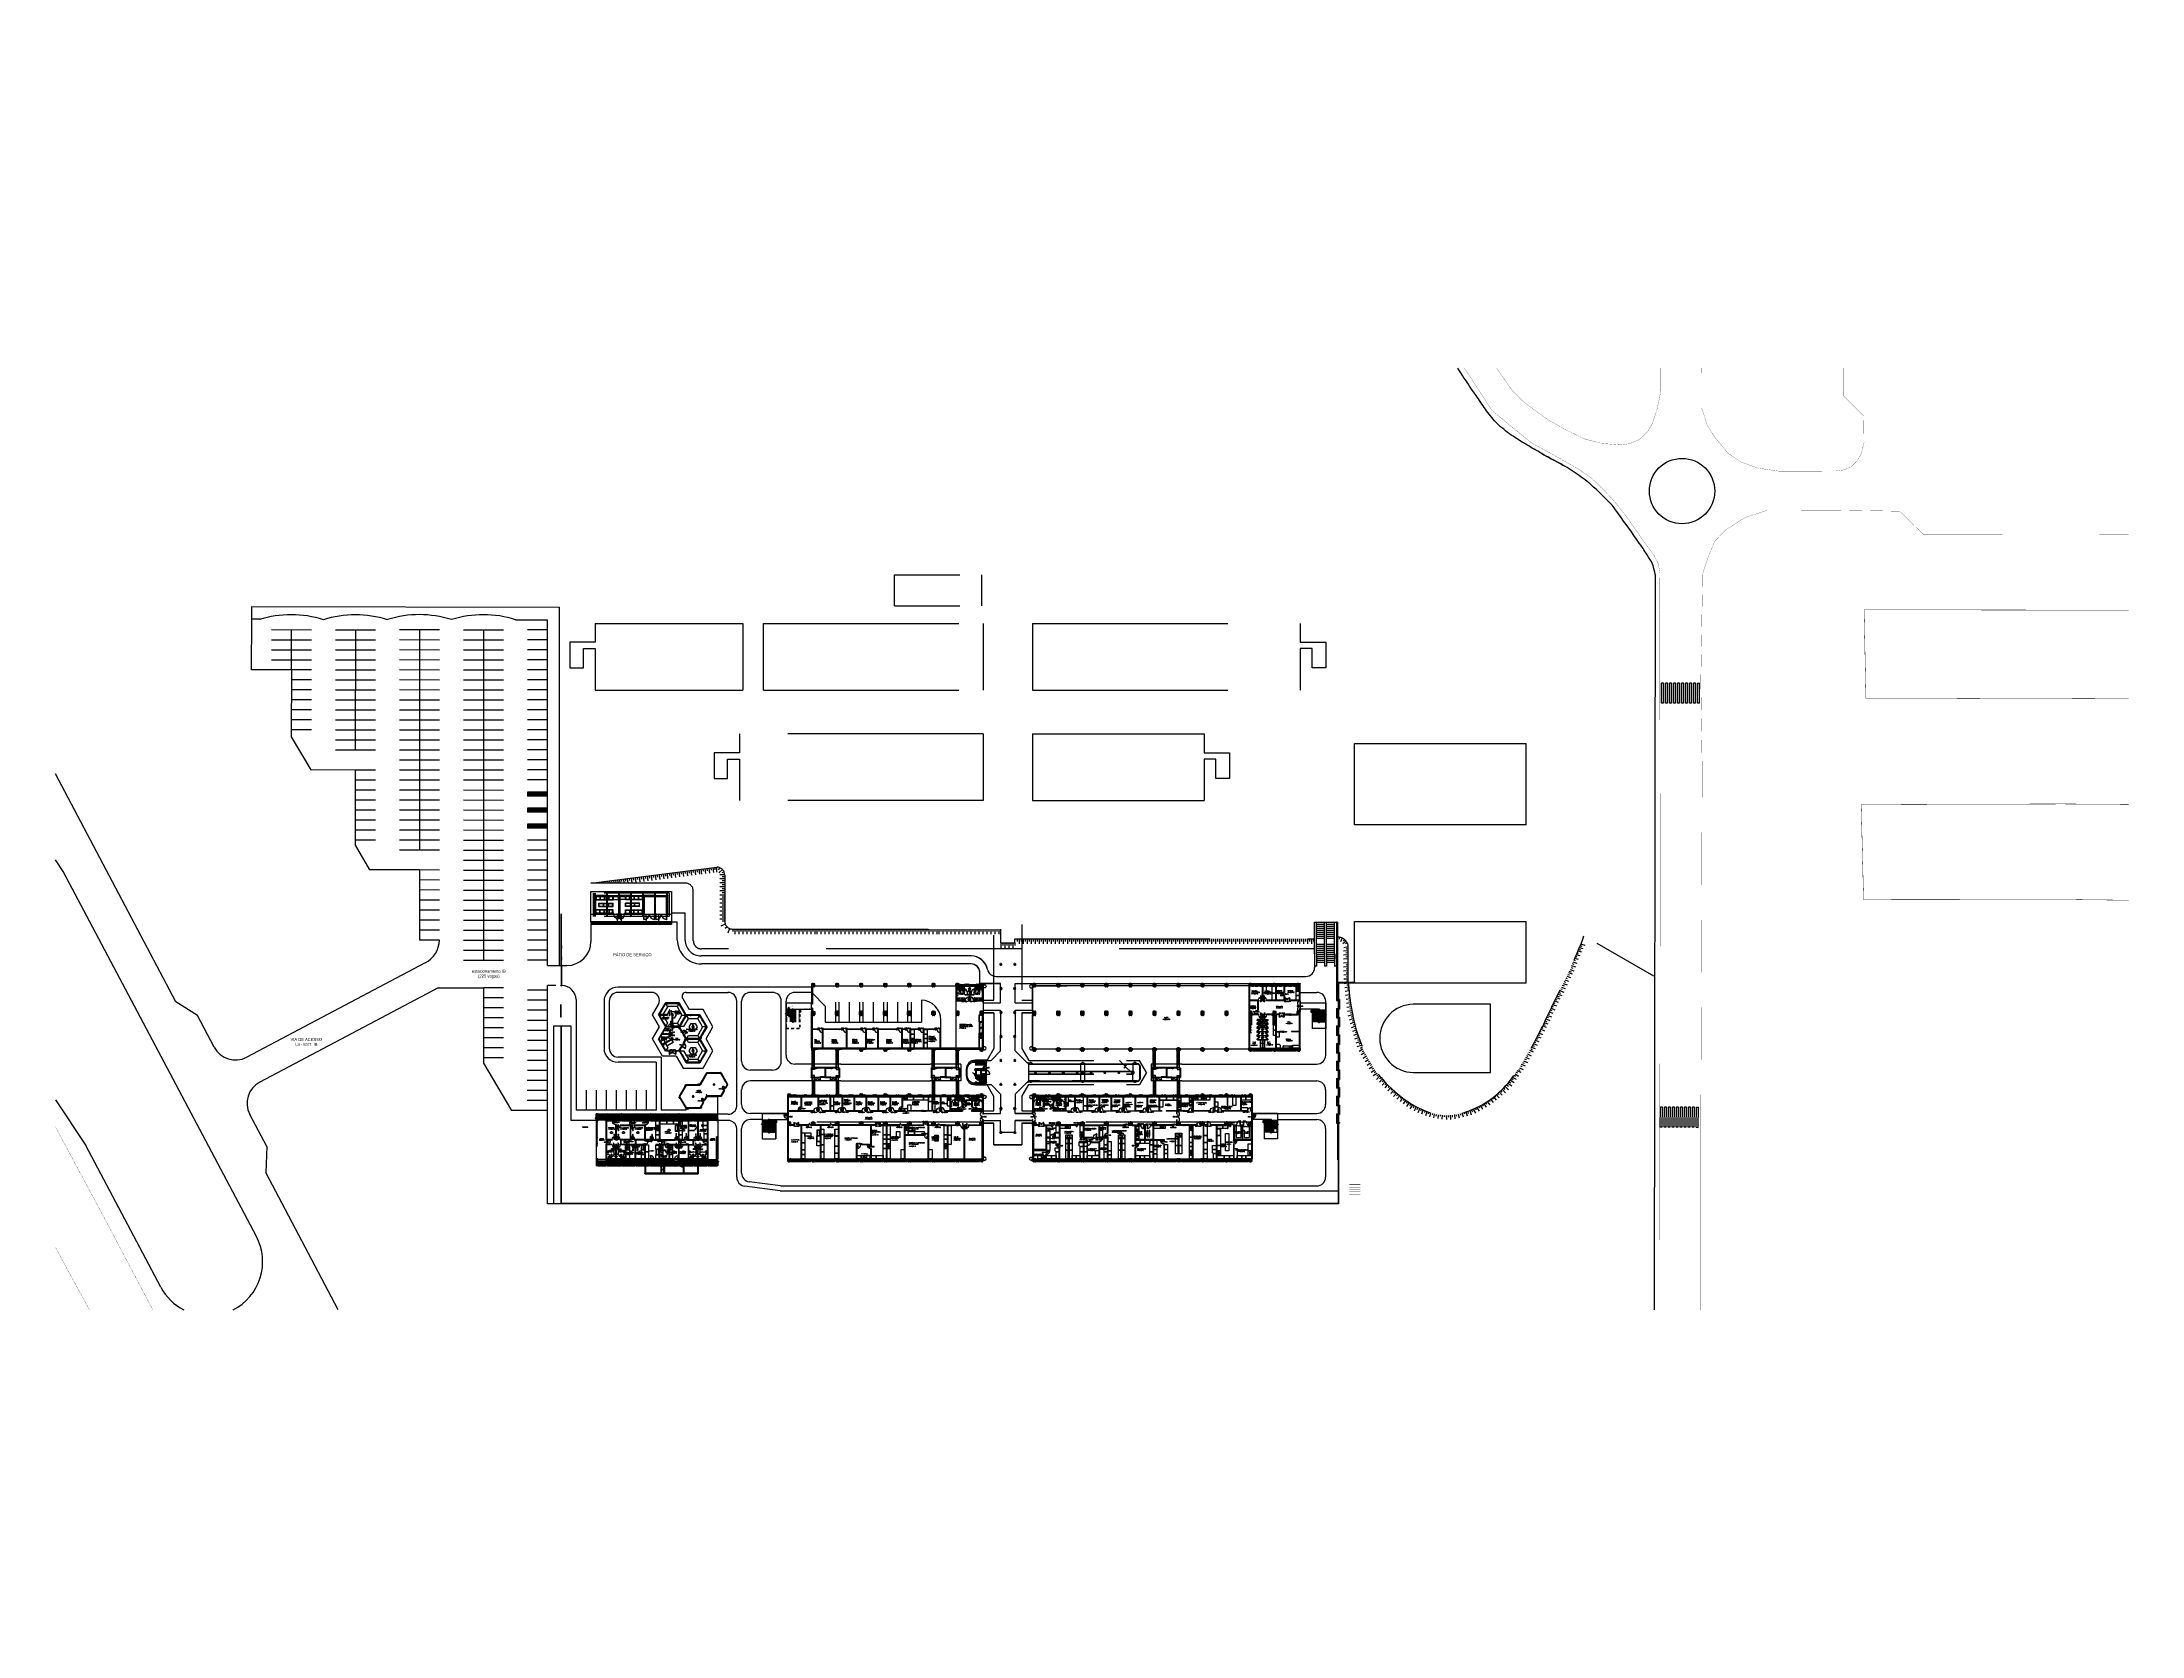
# Paper-space layout 'Layout2' of a CAD drawing. Header units: millimetres. Extents: x 26 to 231, y 20 to 176.
# The model-space entities are those that its viewports show. They can reach past a viewport. Long polylines and large blocks are cut down to what shows.
import ezdxf
from ezdxf.enums import TextEntityAlignment as Align

# ---------------------------------------------------------------- set-up
doc = ezdxf.new("R2010")
doc.units = ezdxf.units.MM
doc.header["$LTSCALE"] = 10
for name, pattern in [('DASHDOT2', [0.5, 0.25, -0.125, 0, -0.125]), ('DASHED2', [0.375, 0.25, -0.125]), ('HIDDEN', [0.375, 0.25, -0.125]), ('HIDDEN2', [0.1875, 0.125, -0.0625])]:
    doc.linetypes.add(name, pattern=pattern)
for name, color, linetype in [('AM-PROJEÇÃO', 1, 'HIDDEN2'), ('ar-alambrado', 2, 'Continuous'), ('AR-ALV', 2, 'Continuous'), ('AR-ALV-C', 2, 'Continuous'), ('AR-ALV-H', 1, 'Continuous'), ('AR-ALV-V', 2, 'Continuous'), ('AR-BANCADAS', 1, 'Continuous'), ('AR-BARRAS PROT', 2, 'Continuous'), ('AR-BRISEPROJ', 1, 'HIDDEN'), ('AR-BRISES', 2, 'Continuous'), ('AR-CALÇADA', 1, 'Continuous'), ('AR-CORRIMAO-V', 52, 'Continuous'), ('AR-CORRIMAO-V1', 52, 'Continuous'), ('AR-DASH', 1, 'DASHDOT2'), ('AR-DIVISÓRIAS', 2, 'Continuous'), ('AR-ELEV1', 1, 'Continuous'), ('AR-ELEV2', 2, 'Continuous'), ('AR-ELEV3', 2, 'Continuous'), ('AR-ELEVADOR', 1, 'Continuous'), ('AR-ESCADA', 2, 'Continuous'), ('AR-ESQ', 1, 'Continuous'), ('AR-ESQ-C', 1, 'Continuous'), ('AR-ESQ-MONT', 3, 'Continuous'), ('AR-ESQ-V', 1, 'Continuous'), ('AR-ESQUADRIA-C', 1, 'Continuous'), ('AR-ESTACIONAMENTO', 1, 'Continuous'), ('AR-ESTC', 3, 'Continuous'), ('AR-ESTC-C', 3, 'Continuous'), ('AR-ESTC-V3', 3, 'Continuous'), ('AR-ESTMA-C', 3, 'Continuous'), ('ar-guarda corpo', 22, 'Continuous'), ('AR-LAY-OUT-BANCADAS', 223, 'Continuous'), ('AR-LOUCAS', 1, 'Continuous'), ('AR-LOUÇAS', 1, 'Continuous'), ('ar-mureta', 2, 'Continuous'), ('ar-paisagismo', 1, 'Continuous'), ('AR-PEITORIL', 1, 'Continuous'), ('AR-PERGOLAPROJ', 1, 'HIDDEN'), ('AR-PF-maçaneta', 1, 'Continuous'), ('AR-PF-mov', 1, 'Continuous'), ('AR-PF-pm1', 2, 'Continuous'), ('AR-PF-soleira', 1, 'Continuous'), ('AR-PIS', 1, 'Continuous'), ('AR-PISO', 1, 'Continuous'), ('AR-PISO-V', 1, 'Continuous'), ('AR-PISO-V1', 2, 'Continuous'), ('AR-PISO2', 1, 'Continuous'), ('AR-PORTA', 1, 'Continuous'), ('AR-PROJ', 1, 'HIDDEN'), ('AR-PROJ-RAMPA', 1, 'HIDDEN'), ('AR-REV', 2, 'Continuous'), ('AR-SHAFT', 1, 'Continuous'), ('AR-VIDRO', 2, 'Continuous'), ('BC- VISTA', 1, 'Continuous'), ('BC-CORTE', 33, 'Continuous'), ('BC-CUBA', 1, 'Continuous'), ('BC-PROJ', 1, 'HIDDEN'), ('BGR- VISTA', 12, 'Continuous'), ('BR-LINHAS', 1, 'Continuous'), ('BR-MONTANTE', 242, 'Continuous'), ('BR-PAINEL', 1, 'Continuous'), ('BR-SUPORTE', 1, 'Continuous'), ('CAMARA FRIA-CONG', 1, 'Continuous'), ('coz1', 1, 'Continuous'), ('COZ2', 1, 'Continuous'), ('DET-BANCADAS-C', 134, 'Continuous'), ('DET-ESQ-PROJ', 1, 'DASHED2'), ('DET-ESQ-V01', 1, 'Continuous'), ('DET-HATCH ACO', 1, 'Continuous'), ('DET-PERFIL C-C', 1, 'Continuous'), ('DET-PERFIL CADEIRA-C', 2, 'Continuous'), ('DET-PERFIL CAIXA-C', 21, 'Continuous'), ('DET-PERFIL CARTOLA-C', 22, 'Continuous'), ('DET-PROJ', 1, 'DASHED2'), ('DET-VIDRO-FERR-V', 2, 'Continuous'), ('DT-ESQ-C', 2, 'Continuous'), ('DT-ESQ-CHAPA DOBRADA-C', 1, 'Continuous'), ('DT-ESQ-CHAPA DOBRADA-V', 2, 'Continuous'), ('DT-ESQ-MARCO-C', 1, 'Continuous'), ('DT-ESQ-MARCO-V', 1, 'Continuous'), ('DT-ESQ-MARCO-V2', 2, 'Continuous'), ('DT-ESQ-PERFIL CADEIRA-C', 2, 'Continuous'), ('DT-ESQ-PERFIL CADEIRA-V', 1, 'Continuous'), ('DT-ESQ-PERFIL TUBULAR-V', 2, 'Continuous'), ('DT-ESQ-PERFIL U-C', 2, 'Continuous'), ('DT-ESQ-PERFIL U-V', 1, 'Continuous'), ('DT-ESQ-PROJ', 1, 'HIDDEN'), ('DT-ESQ-VENEZIANA-C', 1, 'Continuous'), ('DT-ESQ-VENEZIANA-V', 1, 'Continuous'), ('DT-ESQ-VIDRO-C', 2, 'Continuous'), ('DT-ESQ-VIDRO-PROJ', 1, 'HIDDEN'), ('DT-ESTM-C', 45, 'Continuous'), ('DT-MALHA_C', 1, 'Continuous'), ('DT-PERFIL_TUBULAR_C', 193, 'Continuous'), ('DT-TXTESQ', 2, 'Continuous'), ('DT-TXTMOD', 1, 'Continuous'), ('DV- VISTA', 2, 'Continuous'), ('DV-TEXTO', 2, 'Continuous'), ('ENDEREÇO', 2, 'Continuous'), ('EQUIPAMENTO', 2, 'Continuous'), ('ES-GUARDACORPO', 2, 'Continuous'), ('es-linhacorte', 1, 'Continuous'), ('ES-PILAR', 3, 'Continuous'), ('ES-SETA', 1, 'Continuous'), ('ES-TEXTO', 1, 'Continuous'), ('esc', 222, 'Continuous'), ('esq-c', 1, 'Continuous'), ('fred', 1, 'Continuous'), ('Layer1', 1, 'Continuous'), ('Layer2', 2, 'Continuous'), ('Layer4', 4, 'Continuous'), ('maçaneta', 1, 'Continuous'), ('montantes', 1, 'Continuous'), ('mov', 1, 'Continuous'), ('PERIMETRO_AMB.', 6, 'Continuous'), ('PF-TXT', 2, 'Continuous'), ('PF-V', 1, 'Continuous'), ('PG-PROJ', 1, 'HIDDEN'), ('PM-FOLHA-C', 2, 'Continuous'), ('PM-FOLHA-V', 1, 'Continuous'), ('PM-FOLHA-V2', 2, 'Continuous'), ('PM-HATCH', 253, 'Continuous'), ('PM-PERFIL U-C', 2, 'Continuous'), ('PM-PUXADOR-V', 1, 'Continuous'), ('PM-TELA-CORTE', 2, 'Continuous'), ('PM-TXT', 2, 'Continuous'), ('PM-VIDRO', 2, 'Continuous'), ('pm1', 2, 'Continuous'), ('pm2', 1, 'Continuous'), ('porta-c', 1, 'Continuous'), ('porta-v', 2, 'Continuous'), ('PROJ2', 1, 'HIDDEN'), ('projeção', 1, 'HIDDEN'), ('TEXTO', 2, 'Continuous'), ('to-calcada', 1, 'Continuous'), ('top-curva 10245', 31, 'Continuous'), ('top-curva 10250', 51, 'Continuous'), ('urb-faixa', 1, 'Continuous'), ('via', 1, 'Continuous'), ('VIA-L4N-DUPL', 1, 'Continuous'), ('WC1', 1, 'Continuous'), ('WC2', 1, 'Continuous'), ('WC3', 1, 'Continuous'), ('Área', 2, 'Continuous'), ('ÁREA-CONSTRUIDA-DESCOBERTA', 5, 'Continuous'), ('ÁREA-DA-COBERTURA', 7, 'Continuous'), ('ÁREA-DE-JARDIM', 3, 'Continuous'), ('ÁREA-DE-OCUPAÇÃO', 11, 'Continuous'), ('ÁREA-ÚTIL', 1, 'Continuous')]:
    doc.layers.add(name, color=color, linetype=linetype)
doc.layers.add('pontozero', color=7, linetype='Continuous', plot=False)
doc.layers.get('PERIMETRO_AMB.').freeze()
doc.styles.add('S10', font='simplex.shx', dxfattribs={"height": 0.1})
doc.styles.add('S12', font='simplex.shx', dxfattribs={"width": 1.1, "height": 0.12})
doc.styles.add('S14', font='simplex.shx', dxfattribs={"width": 1.1, "height": 0.14})
doc.styles.add('UNB-100', font='simplex.shx', dxfattribs={"height": 0.2})
doc.styles.add('UNB1-100', font='simplex.shx', dxfattribs={"height": 0.2})
pattern_1 = [(45, (1845.2821, 762.86125), (-0.1122532, 0.1122532), [])]

# ---------------------------------------------------------------- blocks, each defined once
blk = doc.blocks.new('TALUDE')
at = {"layer": 'AR-PROJ', "ltscale": 3}
for p, q in [((-180.75, 13.92), (-149.32, 17.92)), ((-147.32, 15.92), (-147.32, 4.45)), ((-157.15, 13.92), (-180.75, 13.92)), ((-155.15, -0.5), (-155.15, 11.92)), ((-145.32, 2.45), (-78.44, 2.45)), ((0, -2.5), (-153.15, -2.5))]:
    blk.add_line(p, q, dxfattribs=at)
at = {"layer": 'AR-PROJ'}
for p, q in [((-166.18, 15.78), (-166.1, 15.16)), ((-165.69, 15.84), (-165.53, 14.6)), ((-165.19, 15.9), (-165.11, 15.29)), ((-164.69, 15.97), (-164.54, 14.73)), ((-164.2, 16.03), (-164.12, 15.41)), ((-163.7, 16.09), (-163.54, 14.86)), ((-163.21, 16.16), (-163.13, 15.54)), ((-162.71, 16.22), (-162.55, 14.98)), ((-162.21, 16.28), (-162.14, 15.66)), ((-161.72, 16.35), (-161.56, 15.11)), ((-161.22, 16.41), (-161.14, 15.79)), ((-160.73, 16.47), (-160.57, 15.23)), ((-160.23, 16.54), (-160.15, 15.92)), ((-159.73, 16.6), (-159.58, 15.36)), ((-159.24, 16.66), (-159.16, 16.04)), ((-158.74, 16.72), (-158.58, 15.49)), ((-158.25, 16.79), (-158.17, 16.17)), ((-157.75, 16.85), (-157.59, 15.61)), ((-157.25, 16.91), (-157.18, 16.3)), ((-156.76, 16.98), (-156.6, 15.74)), ((-156.26, 17.04), (-156.18, 16.42)), ((-155.77, 17.1), (-155.61, 15.87)), ((-155.27, 17.17), (-155.19, 16.55)), ((-154.77, 17.23), (-154.62, 15.99)), ((-154.28, 17.29), (-154.2, 16.67)), ((-153.78, 17.36), (-153.62, 16.12)), ((-153.29, 17.42), (-153.21, 16.8)), ((-153.29, 17.42), (-153.13, 16.18)), ((-152.79, 17.48), (-152.71, 16.86)), ((-152.29, 17.55), (-152.14, 16.31)), ((-151.8, 17.61), (-151.72, 16.99)), ((-151.3, 17.67), (-151.14, 16.43)), ((-150.81, 17.73), (-150.73, 17.12)), ((-150.31, 17.8), (-150.15, 16.56)), ((-149.81, 17.86), (-149.74, 17.24)), ((-149.32, 16.68), (-149.32, 17.92)), ((-148.79, 17.2), (-148.61, 17.63)), ((-148.79, 16.46), (-147.9, 17.34)), ((-147.32, 15.95), (-148.57, 15.95)), ((-147.61, 16.64), (-148.05, 16.46)), ((-179.08, 14.14), (-179.05, 13.92)), ((-179.08, 14.14), (-179.05, 13.92)), ((-178.58, 14.2), (-178.55, 13.92)), ((-178.09, 14.26), (-178.04, 13.92)), ((-177.59, 14.33), (-177.54, 13.92)), ((-177.09, 14.39), (-177.04, 13.92)), ((-176.6, 14.45), (-176.53, 13.92)), ((-176.1, 14.52), (-176.02, 13.9)), ((-175.61, 14.58), (-175.52, 13.92)), ((-175.11, 14.64), (-175.03, 14.02)), ((-174.61, 14.7), (-174.52, 13.92)), ((-174.12, 14.77), (-174.04, 14.15)), ((-174.12, 14.77), (-174.04, 14.15)), ((-173.62, 14.83), (-173.51, 13.92)), ((-173.13, 14.89), (-173.05, 14.28)), ((-172.63, 14.96), (-172.5, 13.92)), ((-172.13, 15.02), (-172.06, 14.4)), ((-171.64, 15.08), (-171.49, 13.92)), ((-171.14, 15.15), (-171.06, 14.53)), ((-170.65, 15.21), (-170.49, 13.97)), ((-170.15, 15.27), (-170.07, 14.65)), ((-169.65, 15.34), (-169.5, 14.1)), ((-169.16, 15.4), (-169.08, 14.78)), ((-168.66, 15.46), (-168.5, 14.22)), ((-168.17, 15.53), (-168.09, 14.91)), ((-167.67, 15.59), (-167.51, 14.35)), ((-167.17, 15.65), (-167.1, 15.03)), ((-166.68, 15.71), (-166.52, 14.48)), ((-147.32, 14.95), (-148.57, 14.95)), ((-147.32, 13.95), (-148.57, 13.95)), ((-147.32, 12.95), (-148.57, 12.95)), ((-147.32, 11.95), (-148.57, 11.95)), ((-147.32, 10.95), (-148.57, 10.95)), ((-147.32, 15.45), (-147.94, 15.45)), ((-147.32, 15.45), (-147.94, 15.45)), ((-147.32, 14.45), (-147.94, 14.45)), ((-147.32, 13.45), (-147.94, 13.45)), ((-147.32, 13.45), (-147.94, 13.45)), ((-147.32, 12.45), (-147.94, 12.45)), ((-147.32, 11.45), (-147.94, 11.45)), ((-147.32, 9.95), (-148.57, 9.95)), ((-147.32, 8.95), (-148.57, 8.95)), ((-147.32, 7.95), (-148.57, 7.95)), ((-147.32, 6.95), (-148.57, 6.95)), ((-147.32, 5.95), (-148.57, 5.95)), ((-147.32, 10.45), (-147.94, 10.45)), ((-147.32, 9.45), (-147.94, 9.45)), ((-147.32, 8.45), (-147.94, 8.45)), ((-147.32, 7.45), (-147.94, 7.45)), ((-147.32, 6.45), (-147.94, 6.45)), ((-147.32, 5.45), (-147.94, 5.45)), ((-147.32, 4.95), (-148.57, 4.95)), ((-147.17, 3.68), (-148.32, 3.21)), ((-147.32, 4.45), (-147.94, 4.45)), ((-146.73, 3.03), (-147.17, 2.59)), ((-146.08, 2.6), (-146.56, 1.45)), ((-145.32, 2.45), (-145.32, 1.82)), ((-145.32, 2.45), (-145.32, 1.82)), ((-144.82, 2.45), (-144.82, 1.2)), ((-144.32, 2.45), (-144.32, 1.82)), ((-143.82, 2.45), (-143.82, 1.2)), ((-143.32, 2.45), (-143.32, 1.82)), ((-142.82, 2.45), (-142.82, 1.2)), ((-142.32, 2.45), (-142.32, 1.82)), ((-141.82, 2.45), (-141.82, 1.2)), ((-141.32, 2.45), (-141.32, 1.82)), ((-140.82, 2.45), (-140.82, 1.2)), ((-140.32, 2.45), (-140.32, 1.82)), ((-139.82, 2.45), (-139.82, 1.2)), ((-139.32, 2.45), (-139.32, 1.82)), ((-138.82, 2.45), (-138.82, 1.2)), ((-138.32, 2.45), (-138.32, 1.82)), ((-137.82, 2.45), (-137.82, 1.2)), ((-137.32, 2.45), (-137.32, 1.82)), ((-136.82, 2.45), (-136.82, 1.2)), ((-136.32, 2.45), (-136.32, 1.82)), ((-135.82, 2.45), (-135.82, 1.2)), ((-135.32, 2.45), (-135.32, 1.82)), ((-134.82, 2.45), (-134.82, 1.2)), ((-134.32, 2.45), (-134.32, 1.82)), ((-133.82, 2.45), (-133.82, 1.2)), ((-133.32, 2.45), (-133.32, 1.82)), ((-132.82, 2.45), (-132.82, 1.2)), ((-132.32, 2.45), (-132.32, 1.82)), ((-131.82, 2.45), (-131.82, 1.2)), ((-131.32, 2.45), (-131.32, 1.82)), ((-130.82, 2.45), (-130.82, 1.2)), ((-130.32, 2.45), (-130.32, 1.82)), ((-129.82, 2.45), (-129.82, 1.2)), ((-129.32, 2.45), (-129.32, 1.82)), ((-128.82, 2.45), (-128.82, 1.2)), ((-128.32, 2.45), (-128.32, 1.82)), ((-127.82, 2.45), (-127.82, 1.2)), ((-127.32, 2.45), (-127.32, 1.82)), ((-126.82, 2.45), (-126.82, 1.2)), ((-126.32, 2.45), (-126.32, 1.82)), ((-125.82, 2.45), (-125.82, 1.2)), ((-125.32, 2.45), (-125.32, 1.82)), ((-124.82, 2.45), (-124.82, 1.2)), ((-124.32, 2.45), (-124.32, 1.82)), ((-124.32, 2.45), (-124.32, 1.2)), ((-123.82, 2.45), (-123.82, 1.82)), ((-123.32, 2.45), (-123.32, 1.2)), ((-122.82, 2.45), (-122.82, 1.82)), ((-122.32, 2.45), (-122.32, 1.2)), ((-121.82, 2.45), (-121.82, 1.82)), ((-121.32, 2.45), (-121.32, 1.2)), ((-120.82, 2.45), (-120.82, 1.82)), ((-120.32, 2.45), (-120.32, 1.2)), ((-119.82, 2.45), (-119.82, 1.82)), ((-119.32, 2.45), (-119.32, 1.2)), ((-118.82, 2.45), (-118.82, 1.82)), ((-118.32, 2.45), (-118.32, 1.2)), ((-117.82, 2.45), (-117.82, 1.82)), ((-117.32, 2.45), (-117.32, 1.2)), ((-116.82, 2.45), (-116.82, 1.82)), ((-116.32, 2.45), (-116.32, 1.2)), ((-115.82, 2.45), (-115.82, 1.82)), ((-115.32, 2.45), (-115.32, 1.2)), ((-114.82, 2.45), (-114.82, 1.82)), ((-114.32, 2.45), (-114.32, 1.2)), ((-113.82, 2.45), (-113.82, 1.82)), ((-113.32, 2.45), (-113.32, 1.2)), ((-112.82, 2.45), (-112.82, 1.82)), ((-112.32, 2.45), (-112.32, 1.2)), ((-111.82, 2.45), (-111.82, 1.82)), ((-111.32, 2.45), (-111.32, 1.2)), ((-110.82, 2.45), (-110.82, 1.82)), ((-110.32, 2.45), (-110.32, 1.2)), ((-109.82, 2.45), (-109.82, 1.82)), ((-109.32, 2.45), (-109.32, 1.2)), ((-108.82, 2.45), (-108.82, 1.82)), ((-108.32, 2.45), (-108.32, 1.2)), ((-107.82, 2.45), (-107.82, 1.82)), ((-107.32, 2.45), (-107.32, 1.2)), ((-106.82, 2.45), (-106.82, 1.82)), ((-106.32, 2.45), (-106.32, 1.2)), ((-105.82, 2.45), (-105.82, 1.82)), ((-105.32, 2.45), (-105.32, 1.2)), ((-104.82, 2.45), (-104.82, 1.82)), ((-104.32, 2.45), (-104.32, 1.2)), ((-103.82, 2.45), (-103.82, 1.82)), ((-103.32, 2.45), (-103.32, 1.2)), ((-102.82, 2.45), (-102.82, 1.82)), ((-102.32, 2.45), (-102.32, 1.2)), ((-101.82, 2.45), (-101.82, 1.82)), ((-101.32, 2.45), (-101.32, 1.2)), ((-100.82, 2.45), (-100.82, 1.82)), ((-100.32, 2.45), (-100.32, 1.2)), ((-99.82, 2.45), (-99.82, 1.82)), ((-99.32, 2.45), (-99.32, 1.2)), ((-98.82, 2.45), (-98.82, 1.82)), ((-98.32, 2.45), (-98.32, 1.2)), ((-97.82, 2.45), (-97.82, 1.82)), ((-97.32, 2.45), (-97.32, 1.2)), ((-96.82, 2.45), (-96.82, 1.82)), ((-96.32, 2.45), (-96.32, 1.2)), ((-95.82, 2.45), (-95.82, 1.82)), ((-95.32, 2.45), (-95.32, 1.2)), ((-94.82, 2.45), (-94.82, 1.82)), ((-94.32, 2.45), (-94.32, 1.2)), ((-93.82, 2.45), (-93.82, 1.82)), ((-93.82, 2.45), (-93.82, 1.2)), ((-93.32, 2.45), (-93.32, 1.82)), ((-92.82, 2.45), (-92.82, 1.2)), ((-92.32, 2.45), (-92.32, 1.82)), ((-91.82, 2.45), (-91.82, 1.2)), ((-91.32, 2.45), (-91.32, 1.82)), ((-90.82, 2.45), (-90.82, 1.2)), ((-90.32, 2.45), (-90.32, 1.82)), ((-89.82, 2.45), (-89.82, 1.2)), ((-89.32, 2.45), (-89.32, 1.82)), ((-88.82, 2.45), (-88.82, 1.2)), ((-88.32, 2.45), (-88.32, 1.82)), ((-87.82, 2.45), (-87.82, 1.2)), ((-87.32, 2.45), (-87.32, 1.82)), ((-86.82, 2.45), (-86.82, 1.2)), ((-86.32, 2.45), (-86.32, 1.82)), ((-85.82, 2.45), (-85.82, 1.2)), ((-85.32, 2.45), (-85.32, 1.82)), ((-84.82, 2.45), (-84.82, 1.2)), ((-84.32, 2.45), (-84.32, 1.82)), ((-83.82, 2.45), (-83.82, 1.2)), ((-83.32, 2.45), (-83.32, 1.82)), ((-82.82, 2.45), (-82.82, 1.2)), ((-82.32, 2.45), (-82.32, 1.82)), ((-81.82, 2.45), (-81.82, 1.2)), ((-81.32, 2.45), (-81.32, 1.82)), ((-80.82, 2.45), (-80.82, 1.2)), ((-80.32, 2.45), (-80.32, 1.82)), ((-79.82, 2.45), (-79.82, 1.2)), ((-79.32, 2.45), (-79.32, 1.82)), ((-78.82, 2.45), (-78.82, 1.2)), ((-74.25, 0), (-74.25, -0.62)), ((-73.75, 0), (-73.75, -1.25)), ((-73.25, 0), (-73.25, -0.62)), ((-72.75, 0), (-72.75, -1.25)), ((-72.25, 0), (-72.25, -0.62)), ((-71.75, 0), (-71.75, -1.25)), ((-71.25, 0), (-71.25, -0.62)), ((-70.75, 0), (-70.75, -1.25)), ((-70.25, 0), (-70.25, -0.62)), ((-69.75, 0), (-69.75, -1.25)), ((-69.25, 0), (-69.25, -0.62)), ((-68.75, 0), (-68.75, -1.25)), ((-68.25, 0), (-68.25, -0.62)), ((-67.75, 0), (-67.75, -1.25)), ((-67.25, 0), (-67.25, -0.62)), ((-66.75, 0), (-66.75, -1.25)), ((-66.25, 0), (-66.25, -0.62)), ((-65.75, 0), (-65.75, -1.25)), ((-65.25, 0), (-65.25, -0.62)), ((-64.75, 0), (-64.75, -1.25)), ((-64.25, 0), (-64.25, -0.62)), ((-63.75, 0), (-63.75, -1.25)), ((-63.25, 0), (-63.25, -0.62)), ((-62.75, 0), (-62.75, -1.25)), ((-62.25, 0), (-62.25, -0.62)), ((-61.75, 0), (-61.75, -1.25)), ((-61.25, 0), (-61.25, -0.62)), ((-60.75, 0), (-60.75, -1.25)), ((-60.25, 0), (-60.25, -0.62)), ((-59.75, 0), (-59.75, -1.25)), ((-59.25, 0), (-59.25, -0.62)), ((-58.75, 0), (-58.75, -1.25)), ((-58.25, 0), (-58.25, -0.62)), ((-57.75, 0), (-57.75, -1.25)), ((-57.25, 0), (-57.25, -0.62)), ((-56.75, 0), (-56.75, -1.25)), ((-56.25, 0), (-56.25, -0.62)), ((-55.75, 0), (-55.75, -1.25)), ((-55.25, 0), (-55.25, -0.62)), ((-54.75, 0), (-54.75, -1.25)), ((-54.25, 0), (-54.25, -0.62)), ((-53.75, 0), (-53.75, -1.25)), ((-53.25, 0), (-53.25, -0.62)), ((-52.75, 0), (-52.75, -1.25)), ((-52.25, 0), (-52.25, -0.62)), ((-51.75, 0), (-51.75, -1.25)), ((-51.25, 0), (-51.25, -0.62)), ((-50.75, 0), (-50.75, -1.25)), ((-50.25, 0), (-50.25, -0.62)), ((-49.75, 0), (-49.75, -1.25)), ((-49.25, 0), (-49.25, -0.62)), ((-48.75, 0), (-48.75, -1.25)), ((-48.25, 0), (-48.25, -0.62)), ((-47.75, 0), (-47.75, -1.25)), ((-47.25, 0), (-47.25, -0.62)), ((-46.75, 0), (-46.75, -1.25)), ((-46.25, 0), (-46.25, -0.62)), ((-45.75, 0), (-45.75, -1.25)), ((-45.25, 0), (-45.25, -0.62)), ((-44.75, 0), (-44.75, -1.25)), ((-44.25, 0), (-44.25, -0.62)), ((-43.75, 0), (-43.75, -1.25)), ((-43.25, 0), (-43.25, -0.62)), ((-42.75, 0), (-42.75, -1.25)), ((-42.25, 0), (-42.25, -0.62)), ((-41.75, 0), (-41.75, -1.25)), ((-41.25, 0), (-41.25, -0.62)), ((-40.75, 0), (-40.75, -1.25)), ((-40.25, 0), (-40.25, -0.62)), ((-39.75, 0), (-39.75, -1.25)), ((-39.25, 0), (-39.25, -0.62)), ((-38.75, 0), (-38.75, -1.25)), ((-38.25, 0), (-38.25, -0.62)), ((-37.75, 0), (-37.75, -1.25)), ((-37.25, 0), (-37.25, -0.62)), ((-36.75, 0), (-36.75, -1.25)), ((-36.25, 0), (-36.25, -0.62)), ((-35.75, 0), (-35.75, -1.25)), ((-35.25, 0), (-35.25, -0.62)), ((-34.75, 0), (-34.75, -1.25)), ((-34.25, 0), (-34.25, -0.62)), ((-33.75, 0), (-33.75, -1.25)), ((-33.25, 0), (-33.25, -0.62)), ((-32.75, 0), (-32.75, -1.25)), ((-32.25, 0), (-32.25, -0.62)), ((-31.75, 0), (-31.75, -1.25)), ((-31.25, 0), (-31.25, -0.62)), ((-30.75, 0), (-30.75, -1.25)), ((-30.25, 0), (-30.25, -0.62)), ((-29.75, 0), (-29.75, -1.25)), ((-29.25, 0), (-29.25, -0.62)), ((-28.75, 0), (-28.75, -1.25)), ((-28.25, 0), (-28.25, -0.62)), ((-27.75, 0), (-27.75, -1.25)), ((-27.25, 0), (-27.25, -0.62)), ((-26.75, 0), (-26.75, -1.25)), ((-26.25, 0), (-26.25, -0.62)), ((-25.75, 0), (-25.75, -1.25)), ((-25.25, 0), (-25.25, -0.62)), ((-24.75, 0), (-24.75, -1.25)), ((-24.25, 0), (-24.25, -0.62)), ((-23.75, 0), (-23.75, -1.25)), ((-23.25, 0), (-23.25, -0.62)), ((-22.75, 0), (-22.75, -1.25)), ((-22.25, 0), (-22.25, -0.62)), ((-21.75, 0), (-21.75, -1.25)), ((-21.25, 0), (-21.25, -0.62)), ((-20.75, 0), (-20.75, -1.25)), ((-20.25, 0), (-20.25, -0.62)), ((-19.75, 0), (-19.75, -1.25)), ((-19.25, 0), (-19.25, -0.62)), ((-18.75, 0), (-18.75, -1.25)), ((-18.25, 0), (-18.25, -0.62)), ((-17.75, 0), (-17.75, -1.25)), ((-17.25, 0), (-17.25, -0.62)), ((-16.75, 0), (-16.75, -1.25)), ((-16.25, 0), (-16.25, -0.62)), ((-15.75, 0), (-15.75, -1.25)), ((-15.25, 0), (-15.25, -0.62)), ((-14.75, 0), (-14.75, -1.25)), ((-14.25, 0), (-14.25, -0.62)), ((-13.75, 0), (-13.75, -1.25)), ((-13.25, 0), (-13.25, -0.62)), ((-12.75, 0), (-12.75, -1.25)), ((-12.25, 0), (-12.25, -0.62)), ((-11.75, 0), (-11.75, -1.25)), ((-11.25, 0), (-11.25, -0.62)), ((-10.75, 0), (-10.75, -1.25)), ((-10.25, 0), (-10.25, -0.62)), ((-9.75, 0), (-9.75, -1.25)), ((-9.25, 0), (-9.25, -0.62)), ((-8.75, 0), (-8.75, -1.25)), ((-8.25, 0), (-8.25, -0.62)), ((-7.75, 0), (-7.75, -1.25)), ((-7.25, 0), (-7.25, -0.62)), ((-6.75, 0), (-6.75, -1.25)), ((-6.25, 0), (-6.25, -0.62)), ((-5.75, 0), (-5.75, -1.25)), ((-5.25, 0), (-5.25, -0.62)), ((-4.75, 0), (-4.75, -1.25)), ((-4.25, 0), (-4.25, -0.62)), ((-3.75, 0), (-3.75, -1.25)), ((-3.25, 0), (-3.25, -0.62)), ((-2.75, 0), (-2.75, -1.25)), ((-2.25, 0), (-2.25, -0.62)), ((-1.75, 0), (-1.75, -1.25)), ((-1.25, 0), (-1.25, -0.62)), ((-0.75, 0), (-0.75, -1.25)), ((-0.25, 0), (-0.25, -0.62)), ((-78.37, -1.03), (-78.37, -2.27)), ((-77.87, -1.03), (-77.87, -1.65)), ((-77.37, -1.03), (-77.37, -2.27)), ((-76.87, -1.03), (-76.87, -1.65)), ((-76.37, -1.03), (-76.37, -2.27)), ((-75.87, -1.03), (-75.87, -1.65)), ((-75.37, -1.03), (-75.37, -2.27)), ((-74.87, -1.03), (-74.87, -1.65))]:
    blk.add_line(p, q, dxfattribs=at)
at = {"layer": 'AR-PROJ', "ltscale": 3}
blk.add_lwpolyline([(-78.44, 2.45), (-78.44, -1.03), (-74.87, -1.03), (-74.87, 0), (0, 0)], dxfattribs=at)
for centre, start, end in [((-149.32, 15.92), 0, 90), ((-157.15, 11.92), 360, 90), ((-145.32, 4.45), 180, 270), ((-153.15, -0.5), 180, 270.002)]:
    blk.add_arc(centre, 2, start, end, dxfattribs=at)
blk = doc.blocks.new('GR16')
at = {"layer": 'AR-PISO-V', "ltscale": 0.25}
for p, q in [((0, 0.145), (5.2, 0.145)), ((0, 0.135), (5.2, 0.135)), ((5.2, 0.135), (5.2, 0.145))]:
    blk.add_line(p, q, dxfattribs=at)
at = {"layer": 'DT-ESQ-C'}
for p, q in [((-5, 0.11225), (-5, 0.16775)), ((-4.9985, 0.16775), (-4.9985, 0.11225)), ((-4.99775, 0.17), (-4.96225, 0.17)), ((-4.96225, 0.1685), (-4.99775, 0.1685)), ((-4.96225, 0.1115), (-4.99775, 0.1115)), ((-4.99775, 0.11), (-4.96225, 0.11)), ((-4.9615, 0.16775), (-4.9615, 0.11225)), ((-4.96, 0.11225), (-4.96, 0.16775)), ((-0.04, 0.11225), (-0.04, 0.16775)), ((-0.0385, 0.16775), (-0.0385, 0.11225)), ((-0.03775, 0.17), (-0.00225, 0.17)), ((-0.00225, 0.1685), (-0.03775, 0.1685)), ((-0.00225, 0.1115), (-0.03775, 0.1115)), ((-0.03775, 0.11), (-0.00225, 0.11)), ((-0.0015, 0.16775), (-0.0015, 0.11225)), ((0, 0.11225), (0, 0.16775)), ((0.12, 0.1), (0, 0.1)), ((0, 0.1), (0, 0)), ((0.12, 0), (0, 0)), ((0.12, 0.1), (0.12, 0)), ((5.22, 0.1), (5.12, 0.1)), ((5.12, 0.1), (5.12, 0)), ((5.22, 0), (5.12, 0)), ((5.22, 0.1), (5.22, 0))]:
    blk.add_line(p, q, dxfattribs=at)
for centre, radius, start, end in [((-4.99775, 0.16775), 0.00225, 90, 180), ((-4.99775, 0.11225), 0.00225, 180, 270), ((-4.99775, 0.16775), 0.00075, 90, 180), ((-4.99775, 0.11225), 0.00075, 180, 270), ((-4.96225, 0.16775), 0.00225, 360, 90), ((-4.96225, 0.16775), 0.00075, 360, 90), ((-4.96225, 0.11225), 0.00075, 270, 0), ((-4.96225, 0.11225), 0.00225, 270, 0), ((-0.03775, 0.16775), 0.00225, 90, 180), ((-0.03775, 0.11225), 0.00225, 180, 270), ((-0.03775, 0.16775), 0.00075, 90, 180), ((-0.03775, 0.11225), 0.00075, 180, 270), ((-0.00225, 0.16775), 0.00225, 360, 90), ((-0.00225, 0.16775), 0.00075, 360, 90), ((-0.00225, 0.11225), 0.00075, 270, 0), ((-0.00225, 0.11225), 0.00225, 270, 0)]:
    blk.add_arc(centre, radius, start, end, dxfattribs=at)
at = {"layer": 'porta-c'}
for centre, radius in [((-4.837, 0.14), 0.0075), ((-4.837, 0.14), 0.005), ((-4.714, 0.14), 0.0075), ((-4.714, 0.14), 0.005), ((-4.591, 0.14), 0.0075), ((-4.591, 0.14), 0.005), ((-4.468, 0.14), 0.0075), ((-4.468, 0.14), 0.005), ((-4.345, 0.14), 0.0075), ((-4.345, 0.14), 0.005), ((-4.222, 0.14), 0.0075), ((-4.222, 0.14), 0.005), ((-4.099, 0.14), 0.0075), ((-4.099, 0.14), 0.005), ((-3.976, 0.14), 0.0075), ((-3.976, 0.14), 0.005), ((-3.853, 0.14), 0.0075), ((-3.853, 0.14), 0.005), ((-3.73, 0.14), 0.0075), ((-3.73, 0.14), 0.005), ((-3.607, 0.14), 0.0075), ((-3.607, 0.14), 0.005), ((-3.484, 0.14), 0.0075), ((-3.484, 0.14), 0.005), ((-3.361, 0.14), 0.0075), ((-3.361, 0.14), 0.005), ((-3.238, 0.14), 0.0075), ((-3.238, 0.14), 0.005), ((-3.115, 0.14), 0.0075), ((-3.115, 0.14), 0.005), ((-2.992, 0.14), 0.0075), ((-2.992, 0.14), 0.005), ((-2.869, 0.14), 0.0075), ((-2.869, 0.14), 0.005), ((-2.746, 0.14), 0.0075), ((-2.746, 0.14), 0.005), ((-2.623, 0.14), 0.0075), ((-2.623, 0.14), 0.005), ((-2.5, 0.14), 0.0075), ((-2.5, 0.14), 0.005), ((-2.377, 0.14), 0.0075), ((-2.377, 0.14), 0.005), ((-2.254, 0.14), 0.0075), ((-2.254, 0.14), 0.005), ((-2.131, 0.14), 0.0075), ((-2.131, 0.14), 0.005), ((-2.008, 0.14), 0.0075), ((-2.008, 0.14), 0.005), ((-1.885, 0.14), 0.0075), ((-1.885, 0.14), 0.005), ((-1.762, 0.14), 0.0075), ((-1.762, 0.14), 0.005), ((-1.639, 0.14), 0.0075), ((-1.639, 0.14), 0.005), ((-1.516, 0.14), 0.0075), ((-1.516, 0.14), 0.005), ((-1.393, 0.14), 0.0075), ((-1.393, 0.14), 0.005), ((-1.27, 0.14), 0.0075), ((-1.27, 0.14), 0.005), ((-1.147, 0.14), 0.0075), ((-1.147, 0.14), 0.005), ((-1.024, 0.14), 0.0075), ((-1.024, 0.14), 0.005), ((-0.901, 0.14), 0.0075), ((-0.901, 0.14), 0.005), ((-0.778, 0.14), 0.0075), ((-0.778, 0.14), 0.005), ((-0.655, 0.14), 0.0075), ((-0.655, 0.14), 0.005), ((-0.532, 0.14), 0.0075), ((-0.532, 0.14), 0.005), ((-0.409, 0.14), 0.0075), ((-0.409, 0.14), 0.005), ((-0.286, 0.14), 0.0075), ((-0.286, 0.14), 0.005), ((-0.163, 0.14), 0.0075), ((-0.163, 0.14), 0.005)]:
    blk.add_circle(centre, radius, dxfattribs=at)
at = {"layer": 'porta-v'}
for p, q in [((-0.03775, 0.17), (-4.96225, 0.17)), ((-0.03775, 0.11), (-4.96225, 0.11))]:
    blk.add_line(p, q, dxfattribs=at)
at = {"layer": 'PM-TXT', "style": 'S12', "flags": 2}
blk.add_attdef('GR', (-0.59298, 0.20885), '', height=0.12, dxfattribs=at)
blk = doc.blocks.new('BACI-01P')
at = {"layer": 'WC1'}
for p, q in [((0.11, 0.03), (0.11, -0.03)), ((0.12, 0.03), (0.11, 0.03)), ((0.12, 0.03), (0.12, 0.06)), ((0.15, 0.09), (0.15, 0.09)), ((0.12, -0.03), (0.11, -0.03)), ((0.12, -0.03), (0.12, -0.06)), ((0.15, -0.09), (0.15, -0.09))]:
    blk.add_line(p, q, dxfattribs=at)
for centre, radius, start, end in [((0.4, -0.32), 0.477, 122.7818, 126.1604), ((0.13, 0.06), 0.00909, 126.1604, 180), ((0.44, -0.29), 0.484, 97.6805, 126.3454), ((0.16, 0.09), 0.00909, 126.3358, 180), ((0.4, -0.02), 0.208, 36.8881, 97.6805), ((0.43, 0), 0.174, 320.4767, 36.8881), ((0.13, -0.06), 0.00909, 180, 233.8396), ((0.4, 0.32), 0.477, 233.8396, 237.2182), ((0.16, -0.09), 0.00909, 180, 238.9825), ((0.44, 0.29), 0.484, 233.7577, 262.3195), ((0.4, 0.02), 0.208, 262.3195, 320.8979)]:
    blk.add_arc(centre, radius, start, end, dxfattribs=at)
at = {"layer": 'WC2'}
for p, q in [((0, 0.04), (0.02, 0.04)), ((0.03, 0.04), (0.03, 0.04)), ((0.03, -0.04), (0.03, 0.04)), ((0.03, 0.04), (0.03, 0.04)), ((0.1, 0.03), (0.03, 0.03)), ((0.03, -0.03), (0.03, 0.03)), ((0.1, 0.03), (0.1, -0.03)), ((0.15, -0.09), (0.15, 0.09)), ((0, -0.04), (0.02, -0.04)), ((0.1, -0.03), (0.03, -0.03)), ((0.03, -0.04), (0.03, -0.04)), ((0.03, -0.04), (0.03, -0.04))]:
    blk.add_line(p, q, dxfattribs=at)
for centre, radius, start, end in [((0.02, 0.04), 0.002, 0, 90), ((0.03, 0.03), 0.002, 0, 90), ((0.11, 0.03), 0.00697, 0, 180), ((0.33, 0), 0.112, 147.3201, 180), ((0.33, 0), 0.112, 180, 212.6799), ((0.4, -0.04), 0.187, 54.2515, 147.3201), ((0.41, -0.02), 0.159, 41.3299, 54.2515), ((0.43, 0), 0.132, 0, 41.3299), ((0.43, 0), 0.132, 318.6701, 0), ((0.02, -0.04), 0.002, 270, 0), ((0.03, -0.03), 0.002, 270, 0), ((0.11, -0.03), 0.00697, 180, 0), ((0.4, 0.04), 0.187, 212.6799, 305.7485), ((0.41, 0.02), 0.159, 305.7485, 318.6701)]:
    blk.add_arc(centre, radius, start, end, dxfattribs=at)
at = {"layer": 'WC3'}
for p, q in [((0.15, 0.05), (0.12, 0.05)), ((0.15, 0.03), (0.12, 0.03)), ((0.32, 0.05), (0.26, 0.06)), ((0.26, 0.06), (0.26, 0.06)), ((0.32, 0.05), (0.32, -0.05)), ((0.4, 0.05), (0.32, 0.05)), ((0.15, -0.03), (0.12, -0.03)), ((0.15, -0.05), (0.12, -0.05)), ((0.32, -0.05), (0.26, -0.06)), ((0.26, -0.06), (0.26, -0.06)), ((0.4, -0.05), (0.32, -0.05))]:
    blk.add_line(p, q, dxfattribs=at)
for centre in [(0.16, 0.07), (0.16, -0.08)]:
    blk.add_circle(centre, 0.00682, dxfattribs=at)
blk.add_arc((0.4, 0), 0.0486, 270, 90, dxfattribs=at)
blk = doc.blocks.new('pb55-gr-01p')
at = {"layer": 'mov'}
blk.add_arc((0, 0.02), 0.55, 359.7335, 90, dxfattribs=at)
at = {"layer": 'pm1'}
blk.add_lwpolyline([(0.03, 0.57), (0.03, 0.02), (0, 0.02), (0, 0.57)], close=True, dxfattribs=at)
at = {"layer": 'pm2'}
for p, q in [((0, 0.02), (-0.04, 0.02)), ((-0.04, 0.02), (0, 0.02)), ((-0.04, 0.02), (-0.04, 0.02)), ((0, -0.02), (0, 0.01)), ((0, 0.01), (0, -0.01)), ((0.59, 0.02), (0.55, 0.02)), ((0.55, 0.02), (0.59, 0.02)), ((0.55, 0.01), (0.55, -0.01)), ((0.55, -0.02), (0.55, 0.01)), ((0.59, 0.02), (0.59, 0.02)), ((-0.04, -0.02), (0, -0.02)), ((0, -0.02), (-0.04, -0.02)), ((-0.04, -0.02), (-0.04, -0.02)), ((0.55, -0.02), (0.59, -0.02)), ((0.59, -0.02), (0.55, -0.02)), ((0.59, -0.02), (0.59, -0.02))]:
    blk.add_line(p, q, dxfattribs=at)
for centre, radius, start, end in [((0, 0.01), 0.00225, 0, 90), ((0, 0.01), 0.00075, 0, 90), ((0.55, 0.01), 0.00075, 90, 180), ((0.55, 0.01), 0.00225, 90, 180), ((0, -0.01), 0.001, 270, 0), ((0, -0.02), 0.00225, 270, 0), ((0.55, -0.01), 0.001, 180, 270), ((0.55, -0.02), 0.00225, 180, 270)]:
    blk.add_arc(centre, radius, start, end, dxfattribs=at)
at = {"layer": 'PM-TXT', "style": 'S12', "width": 1.1, "flags": 1}
for tag, p in [('GRANITO', (0.09, -0.07)), ('LARGURA', (0.09, 0.13)), ('VISOR', (0.09, -0.27)), ('FERRAGEM', (0.09, -0.47))]:
    blk.add_attdef(tag, p, '', height=0.12, dxfattribs=at)
at = {"layer": 'PM-TXT', "style": 'S12', "width": 1.1}
blk.add_attdef('PM', (0.09, 0.33), '', height=0.12, dxfattribs=at)
blk = doc.blocks.new('CHVR-01P')
at = {"layer": 'WC1'}
for p, q in [((-0.22, 0.03), (-0.17, 0.02)), ((-0.17, 0.01), (-0.15, 0.01)), ((-0.15, 0.01), (-0.02, 0.01)), ((-0.08, 0.11), (-0.08, 0.09)), ((-0.07, 0.12), (-0.03, 0.12)), ((-0.07, 0.08), (-0.03, 0.08)), ((-0.02, 0.11), (-0.02, 0.11)), ((-0.02, 0.09), (-0.02, 0.09)), ((-0.02, 0.01), (-0.01, 0.02)), ((-0.01, 0.11), (-0.01, 0.13)), ((0, 0.13), (-0.01, 0.13)), ((-0.01, 0.09), (-0.01, 0.07)), ((0, 0.07), (-0.01, 0.07)), ((-0.01, 0.02), (-0.01, 0.02)), ((-0.01, 0.02), (0, 0.02)), ((-0.01, 0.02), (-0.01, 0.02)), ((-0.01, 0.02), (-0.01, 0.02)), ((-0.22, -0.03), (-0.17, -0.02)), ((-0.17, -0.01), (-0.15, -0.01)), ((-0.15, -0.01), (-0.02, -0.01)), ((-0.08, -0.09), (-0.08, -0.11)), ((-0.07, -0.08), (-0.03, -0.08)), ((-0.07, -0.12), (-0.03, -0.12)), ((-0.02, -0.01), (-0.01, -0.02)), ((-0.02, -0.09), (-0.02, -0.09)), ((-0.02, -0.11), (-0.02, -0.11)), ((-0.01, -0.02), (-0.01, -0.02)), ((-0.01, -0.02), (0, -0.02)), ((-0.01, -0.02), (-0.01, -0.02)), ((-0.01, -0.02), (-0.01, -0.02)), ((-0.01, -0.09), (-0.01, -0.07)), ((0, -0.07), (-0.01, -0.07)), ((-0.01, -0.11), (-0.01, -0.13)), ((0, -0.13), (-0.01, -0.13))]:
    blk.add_line(p, q, dxfattribs=at)
for centre, radius, start, end in [((-0.22, 0), 0.0264, 90, 270), ((-0.17, 0), 0.0189, 90, 270), ((-0.17, 0), 0.0088, 90, 270), ((-0.17, 0), 0.0189, 27.7177, 90), ((-0.07, 0.11), 0.006, 90, 180), ((-0.07, 0.09), 0.006, 180, 270), ((-0.03, 0.11), 0.006, 0, 84.4007), ((-0.03, 0.09), 0.006, 275.5993, 0), ((-0.02, 0.11), 0.004, 270, 335.6127), ((-0.02, 0.09), 0.004, 24.3873, 90), ((0, 0.12), 0.004, 107.5303, 155.6127), ((0, 0.08), 0.004, 204.3873, 252.4697), ((-0.01, 0.02), 0.002, 90, 180), ((-0.01, 0.02), 0.002, 122.7806, 153.4349), ((0, 0.13), 0.001, 0, 122.0054), ((0, 0.07), 0.000002, 180, 270), ((0, 0.07), 0.001, 237.9946, 0), ((-0.17, 0), 0.0189, 270, 332.2823), ((-0.07, -0.09), 0.006, 90, 180), ((-0.07, -0.11), 0.006, 180, 270), ((-0.03, -0.09), 0.006, 0, 84.4007), ((-0.03, -0.11), 0.006, 275.5993, 0), ((-0.02, -0.09), 0.004, 270, 335.6127), ((-0.02, -0.11), 0.004, 24.3873, 90), ((-0.01, -0.02), 0.002, 180, 270), ((-0.01, -0.02), 0.002, 206.5651, 237.2194), ((0, -0.08), 0.004, 107.5303, 155.6127), ((0, -0.12), 0.004, 204.3873, 252.4697), ((0, -0.07), 0.001, 0, 122.0054), ((0, -0.13), 0.000002, 180, 270), ((0, -0.13), 0.001, 237.9946, 0)]:
    blk.add_arc(centre, radius, start, end, dxfattribs=at)
at = {"layer": 'WC2'}
for p, q in [((-0.02, 0.11), (-0.02, 0.09)), ((-0.02, 0.01), (-0.02, -0.01)), ((-0.01, 0.13), (-0.01, 0.07)), ((-0.02, -0.09), (-0.02, -0.11)), ((-0.01, -0.07), (-0.01, -0.13))]:
    blk.add_line(p, q, dxfattribs=at)
for centre, radius, start, end in [((-0.17, 0), 0.0132, 41.8103, 318.1897), ((-0.1, 0), 0.0088, 90, 270)]:
    blk.add_arc(centre, radius, start, end, dxfattribs=at)
blk = doc.blocks.new('MCTR-01p')
at = {"layer": 'WC1'}
for p, q in [((0.11, 0), (-0.11, 0)), ((-0.12, -0.1), (-0.16, -0.14)), ((-0.12, -0.01), (-0.1, -0.03)), ((0.12, -0.01), (0.1, -0.03)), ((0.12, -0.1), (0.16, -0.14))]:
    blk.add_line(p, q, dxfattribs=at)
blk.add_circle((0, -0.05), 0.019, dxfattribs=at)
for centre, radius, start, end in [((-0.11, 0), 0.00402, 90, 208.6993), ((0.11, 0), 0.00402, 331.3007, 90), ((-0.14, -0.16), 0.0251, 139.851, 195.7705), ((0.03, -0.11), 0.199, 195.7705, 262.231), ((0.05, -0.11), 0.173, 153.1667, 175.8553), ((-0.03, -0.11), 0.199, 277.769, 344.2295), ((-0.05, -0.11), 0.173, 4.1447, 26.8333), ((0.14, -0.16), 0.0251, 344.2295, 40.149)]:
    blk.add_arc(centre, radius, start, end, dxfattribs=at)
at = {"layer": 'WC2'}
for p, q in [((-0.08, -0.08), (-0.14, -0.15)), ((-0.09, -0.06), (-0.12, -0.1)), ((-0.1, -0.07), (-0.08, -0.01)), ((-0.1, -0.03), (-0.08, -0.03)), ((-0.08, -0.01), (-0.08, -0.08)), ((0.08, -0.08), (-0.08, -0.08)), ((0.08, -0.01), (0.08, -0.08)), ((0.1, -0.07), (0.08, -0.01)), ((0.1, -0.03), (0.08, -0.03)), ((0.08, -0.08), (0.14, -0.15)), ((0.09, -0.06), (0.12, -0.1))]:
    blk.add_line(p, q, dxfattribs=at)
for centre, radius in [((-0.11, -0.2), 0.00453), ((-0.09, -0.23), 0.00453), ((-0.05, -0.25), 0.00453), ((-0.03, -0.15), 0.00453), ((-0.02, -0.12), 0.00453), ((-0.02, -0.17), 0.00453), ((0, -0.05), 0.0162), ((0.02, -0.12), 0.00453), ((0.02, -0.17), 0.00453), ((0.03, -0.15), 0.00453), ((0.05, -0.25), 0.00453), ((0.09, -0.23), 0.00453), ((0.11, -0.2), 0.00453)]:
    blk.add_circle(centre, radius, dxfattribs=at)
for centre, radius, start, end in [((-0.06, -0.02), 0.02, 115.5204, 169.5817), ((0.06, -0.02), 0.02, 10.4183, 64.4796), ((-0.12, -0.17), 0.024, 139.851, 200.6324), ((0.02, -0.1), 0.175, 198.2723, 262.1141), ((-0.14, -0.02), 0.0647, 319.851, 355.9846), ((-0.07, -0.09), 0.012, 89.3581, 133.3239), ((-0.08, -0.08), 0.00402, 175.9846, 270), ((0, -0.11), 0.00453, 270, 90), ((0, -0.11), 0.00453, 90, 270), ((0, -0.15), 0.00453, 270, 90), ((0, -0.15), 0.00453, 90, 270), ((-0.02, -0.1), 0.175, 277.8859, 341.7277), ((0, -0.18), 0.00453, 270, 90), ((0, -0.18), 0.00453, 90, 270), ((0, -0.27), 0.00453, 271.7832, 88.2168), ((0, -0.27), 0.00453, 91.7832, 268.2168), ((0.07, -0.09), 0.012, 46.6761, 90.6419), ((0.14, -0.02), 0.0647, 184.0154, 220.149), ((0.08, -0.08), 0.00402, 270, 4.0154), ((0.12, -0.17), 0.024, 339.3676, 40.149)]:
    blk.add_arc(centre, radius, start, end, dxfattribs=at)
blk = doc.blocks.new('gr1-met-01p')
at = {"layer": 'esq-c'}
for p, q in [((-2.55, -0.03), (-2.55, 0.03)), ((-2.55, 0.03), (-2.55, -0.03)), ((-2.55, 0.03), (-2.51, 0.03)), ((-2.51, 0.03), (-2.55, 0.03)), ((-2.51, -0.03), (-2.51, 0.03)), ((-2.51, 0.03), (-2.51, -0.03)), ((-1.71, 0.03), (-1.71, -0.03)), ((-1.7, 0.03), (-1.67, 0.03)), ((-1.7, -0.03), (-1.7, 0.03)), ((-1.67, 0.03), (-1.7, 0.03)), ((-1.67, 0.03), (-1.67, -0.03)), ((-1.67, -0.03), (-1.67, 0.03)), ((-0.86, -0.03), (-0.86, 0.03)), ((-0.86, 0.03), (-0.86, -0.03)), ((-0.86, 0.03), (-0.82, 0.03)), ((-0.82, 0.03), (-0.86, 0.03)), ((-0.82, 0.03), (-0.82, 0.02)), ((-0.82, 0.02), (-0.82, 0.03)), ((-0.82, 0.02), (-0.81, 0.02)), ((-0.82, -0.03), (-0.82, 0.02)), ((-0.82, 0.02), (-0.82, -0.03)), ((-0.81, 0.02), (-0.82, 0.02)), ((-0.82, 0.02), (-0.81, 0.02)), ((-0.04, 0.02), (-0.07, 0.02)), ((-0.07, 0.02), (-0.06, 0.02)), ((-0.04, 0.02), (-0.07, 0.02)), ((-0.06, 0.02), (-0.06, 0.01)), ((-0.06, 0.02), (-0.06, 0.01)), ((-0.04, 0.01), (-0.06, 0.01)), ((-0.04, 0.01), (-0.06, 0.01)), ((-0.04, 0.02), (-0.04, 0.03)), ((-0.04, 0.03), (0, 0.03)), ((0, 0.03), (-0.04, 0.03)), ((-0.04, 0.03), (-0.04, 0.02)), ((-0.04, 0.01), (-0.04, -0.03)), ((-0.04, -0.03), (-0.04, 0.01)), ((0, -0.03), (0, 0.03)), ((0, 0.03), (0, -0.03)), ((-2.55, -0.03), (-2.51, -0.03)), ((-2.51, -0.03), (-2.55, -0.03)), ((-1.7, -0.03), (-1.67, -0.03)), ((-1.67, -0.03), (-1.7, -0.03)), ((-0.86, -0.03), (-0.82, -0.03)), ((-0.82, -0.03), (-0.86, -0.03)), ((-0.04, -0.03), (-0.08, -0.03)), ((-0.08, -0.03), (-0.04, -0.03)), ((-0.08, -0.07), (-0.08, -0.03)), ((-0.08, -0.03), (-0.08, -0.07)), ((-0.04, -0.07), (-0.08, -0.07)), ((-0.08, -0.07), (-0.04, -0.07)), ((-0.08, -0.83), (-0.08, -0.79)), ((-0.08, -0.79), (-0.08, -0.83)), ((-0.08, -0.79), (-0.04, -0.79)), ((-0.04, -0.79), (-0.08, -0.79)), ((-0.04, -0.83), (-0.08, -0.83)), ((-0.08, -0.83), (-0.04, -0.83)), ((0, -0.03), (-0.04, -0.03)), ((-0.04, -0.03), (0, -0.03)), ((-0.04, -0.03), (-0.04, -0.07)), ((-0.04, -0.07), (-0.04, -0.03)), ((-0.04, -0.79), (-0.04, -0.83)), ((-0.04, -0.83), (-0.04, -0.79))]:
    blk.add_line(p, q, dxfattribs=at)
for centre, radius, start, end in [((-2.55, 0.03), 0.00075, 90, 180), ((-2.55, 0.03), 0.00225, 90, 180), ((-2.51, 0.03), 0.00225, 360, 90), ((-2.51, 0.03), 0.00075, 360, 90), ((-1.7, 0.03), 0.00225, 90, 180), ((-1.7, 0.03), 0.00075, 90, 180), ((-1.67, 0.03), 0.00075, 360, 90), ((-1.67, 0.03), 0.00225, 360, 90), ((-0.86, 0.03), 0.00075, 90, 180), ((-0.86, 0.03), 0.00225, 90, 180), ((-0.82, 0.03), 0.00225, 360, 90), ((-0.82, 0.03), 0.00075, 360, 90), ((-0.82, 0.02), 0.00075, 90, 180), ((-0.82, 0.02), 0.00225, 90, 180), ((-0.82, 0.02), 0.00225, 180, 270), ((-0.82, 0.02), 0.00075, 180, 270), ((-0.81, 0.02), 0.0015, 270, 90), ((-0.07, 0.02), 0.0015, 90, 270), ((-0.06, 0.02), 0.00225, 0, 90), ((-0.06, 0.02), 0.00075, 0, 90), ((-0.06, 0.01), 0.00075, 180, 270), ((-0.06, 0.01), 0.00225, 180, 270), ((-0.04, 0.03), 0.00075, 90, 180), ((-0.04, 0.03), 0.00225, 90, 180), ((-0.04, 0.02), 0.00225, 270.0025, 0), ((-0.04, 0.02), 0.00075, 270, 0), ((-0.04, 0.01), 0.00075, 0, 90), ((-0.04, 0.01), 0.00225, 0, 90), ((0, 0.03), 0.00225, 360, 90), ((0, 0.03), 0.00075, 360, 90), ((-2.55, -0.03), 0.00075, 180, 270), ((-2.55, -0.03), 0.00225, 180, 270), ((-2.51, -0.03), 0.00075, 270, 0), ((-2.51, -0.03), 0.00225, 270, 0), ((-1.7, -0.03), 0.00225, 180, 270), ((-1.7, -0.03), 0.00075, 180, 270), ((-1.67, -0.03), 0.00225, 270, 0), ((-1.67, -0.03), 0.00075, 270, 0), ((-0.86, -0.03), 0.00075, 180, 270), ((-0.86, -0.03), 0.00225, 180, 270), ((-0.82, -0.03), 0.00075, 270, 0), ((-0.82, -0.03), 0.00225, 270, 0), ((-0.08, -0.03), 0.00225, 90, 180), ((-0.08, -0.03), 0.00075, 90, 180), ((-0.08, -0.07), 0.00225, 180, 270), ((-0.08, -0.07), 0.00075, 180, 270), ((-0.08, -0.79), 0.00075, 90, 180), ((-0.08, -0.79), 0.00225, 90, 180), ((-0.08, -0.83), 0.00225, 180, 270), ((-0.08, -0.83), 0.00075, 180, 270), ((-0.04, -0.03), 0.00225, 180, 270), ((-0.04, -0.03), 0.00075, 180, 270), ((-0.04, -0.03), 0.00075, 360, 90), ((-0.04, -0.03), 0.00225, 360, 90), ((-0.04, -0.07), 0.00075, 270, 0), ((-0.04, -0.07), 0.00225, 270, 0), ((-0.04, -0.79), 0.00225, 360, 90), ((-0.04, -0.79), 0.00075, 360, 90), ((-0.04, -0.83), 0.00075, 270, 0), ((-0.04, -0.83), 0.00225, 270, 0), ((0, -0.03), 0.00225, 270, 0), ((0, -0.03), 0.00075, 270, 0)]:
    blk.add_arc(centre, radius, start, end, dxfattribs=at)
at = {"layer": 'maçaneta'}
for p, q in [((-0.11, -0.71), (-0.11, -0.81)), ((-0.11, -0.71), (-0.11, -0.81)), ((-0.11, -0.71), (-0.11, -0.71)), ((-0.08, -0.8), (-0.11, -0.8)), ((-0.11, -0.81), (-0.11, -0.81)), ((-0.11, -0.81), (-0.1, -0.82)), ((-0.08, -0.82), (-0.1, -0.82)), ((-0.04, -0.8), (-0.02, -0.8)), ((-0.04, -0.82), (-0.02, -0.82)), ((-0.02, -0.71), (-0.02, -0.81)), ((-0.02, -0.71), (-0.01, -0.71)), ((-0.02, -0.81), (-0.01, -0.81)), ((-0.01, -0.81), (-0.02, -0.82)), ((-0.01, -0.71), (-0.01, -0.81))]:
    blk.add_line(p, q, dxfattribs=at)
at = {"layer": 'mov'}
blk.add_arc((-0.04, -0.03), 0.801, 180.0063, 267.0203, dxfattribs=at)
at = {"layer": 'porta-c'}
for centre, radius in [((-2.4, 0), 0.005), ((-2.4, 0), 0.0075), ((-2.28, 0), 0.0075), ((-2.28, 0), 0.005), ((-2.17, 0), 0.0075), ((-2.17, 0), 0.005), ((-2.05, 0), 0.0075), ((-2.05, 0), 0.005), ((-1.93, 0), 0.0075), ((-1.93, 0), 0.005), ((-1.82, 0), 0.0075), ((-1.82, 0), 0.005), ((-1.55, 0), 0.005), ((-1.55, 0), 0.0075), ((-1.44, 0), 0.005), ((-1.44, 0), 0.0075), ((-1.32, 0), 0.005), ((-1.32, 0), 0.0075), ((-1.21, 0), 0.005), ((-1.21, 0), 0.0075), ((-1.09, 0), 0.0075), ((-1.09, 0), 0.005), ((-0.97, 0), 0.0075), ((-0.97, 0), 0.005), ((-0.06, -0.19), 0.005), ((-0.06, -0.19), 0.0075), ((-0.06, -0.31), 0.0075), ((-0.06, -0.31), 0.005), ((-0.06, -0.43), 0.0075), ((-0.06, -0.43), 0.005), ((-0.06, -0.55), 0.0075), ((-0.06, -0.55), 0.005), ((-0.06, -0.67), 0.0075), ((-0.06, -0.67), 0.005)]:
    blk.add_circle(centre, radius, dxfattribs=at)
at = {"layer": 'porta-v'}
for p, q in [((-1.7, 0.03), (-2.51, 0.03)), ((-0.86, 0.03), (-1.67, 0.03)), ((-1.7, -0.03), (-2.51, -0.03)), ((-0.86, -0.03), (-1.67, -0.03)), ((-0.08, -0.07), (-0.08, -0.79)), ((-0.04, -0.07), (-0.04, -0.79))]:
    blk.add_line(p, q, dxfattribs=at)
at = {"layer": 'PM-TXT', "style": 'S12', "width": 1.1}
blk.add_attdef('GR', (-0.42, -0.31), '', height=0.12, dxfattribs=at)
at = {"layer": 'PM-TXT', "style": 'S12', "width": 1.1, "flags": 1}
for tag, p in [('LARGURA', (-0.42, -0.51)), ('FERRAGEM', (-0.42, -0.71))]:
    blk.add_attdef(tag, p, '', height=0.12, dxfattribs=at)
blk = doc.blocks.new('gr2-met-01p')
at = {"layer": 'esq-c'}
for p, q in [((-5.81, 0.03), (-5.85, 0.03)), ((-5.85, 0.03), (-5.81, 0.03)), ((-5.85, 0.03), (-5.85, -0.03)), ((-5.85, -0.03), (-5.85, 0.03)), ((-5.81, 0.03), (-5.81, -0.03)), ((-5.81, -0.03), (-5.81, 0.03)), ((-4.86, 0.03), (-4.83, 0.03)), ((-4.83, 0.03), (-4.86, 0.03)), ((-4.86, -0.03), (-4.86, 0.03)), ((-4.86, 0.03), (-4.86, -0.03)), ((-4.83, -0.03), (-4.83, 0.03)), ((-4.82, 0.03), (-4.82, -0.03)), ((-3.86, 0.03), (-3.82, 0.03)), ((-3.82, 0.03), (-3.86, 0.03)), ((-3.86, -0.03), (-3.86, 0.03)), ((-3.86, 0.03), (-3.86, -0.03)), ((-3.82, -0.03), (-3.82, 0.03)), ((-3.82, 0.03), (-3.82, -0.03)), ((-2.85, 0.03), (-2.81, 0.03)), ((-2.81, 0.03), (-2.85, 0.03)), ((-2.85, -0.03), (-2.85, 0.03)), ((-2.85, 0.03), (-2.85, -0.03)), ((-2.81, -0.03), (-2.81, 0.03)), ((-2.81, 0.03), (-2.81, -0.03)), ((-1.85, -0.03), (-1.85, 0.03)), ((-1.85, 0.03), (-1.85, -0.03)), ((-1.84, 0.03), (-1.81, 0.03)), ((-1.81, 0.03), (-1.84, 0.03)), ((-1.81, -0.03), (-1.81, 0.03)), ((-1.81, 0.03), (-1.81, -0.03)), ((-0.86, -0.03), (-0.86, 0.03)), ((-0.86, 0.03), (-0.86, -0.03)), ((-0.86, 0.03), (-0.82, 0.03)), ((-0.82, 0.03), (-0.86, 0.03)), ((-0.82, 0.03), (-0.82, 0.02)), ((-0.82, 0.02), (-0.82, 0.03)), ((-0.82, 0.02), (-0.81, 0.02)), ((-0.82, -0.03), (-0.82, 0.02)), ((-0.82, 0.02), (-0.82, -0.03)), ((-0.81, 0.02), (-0.82, 0.02)), ((-0.82, 0.02), (-0.81, 0.02)), ((-0.04, 0.02), (-0.07, 0.02)), ((-0.07, 0.02), (-0.06, 0.02)), ((-0.04, 0.02), (-0.07, 0.02)), ((-0.06, 0.02), (-0.06, 0.01)), ((-0.06, 0.02), (-0.06, 0.01)), ((-0.04, 0.01), (-0.06, 0.01)), ((-0.04, 0.01), (-0.06, 0.01)), ((-0.04, 0.02), (-0.04, 0.03)), ((-0.04, 0.03), (0, 0.03)), ((0, 0.03), (-0.04, 0.03)), ((-0.04, 0.03), (-0.04, 0.02)), ((-0.04, 0.01), (-0.04, -0.03)), ((-0.04, -0.03), (-0.04, 0.01)), ((0, -0.03), (0, 0.03)), ((0, 0.03), (0, -0.03)), ((-5.81, -0.03), (-5.85, -0.03)), ((-5.85, -0.03), (-5.81, -0.03)), ((-4.86, -0.03), (-4.83, -0.03)), ((-4.83, -0.03), (-4.86, -0.03)), ((-3.86, -0.03), (-3.82, -0.03)), ((-3.82, -0.03), (-3.86, -0.03)), ((-2.85, -0.03), (-2.81, -0.03)), ((-2.81, -0.03), (-2.85, -0.03)), ((-1.84, -0.03), (-1.81, -0.03)), ((-1.81, -0.03), (-1.84, -0.03)), ((-0.86, -0.03), (-0.82, -0.03)), ((-0.82, -0.03), (-0.86, -0.03)), ((-0.04, -0.03), (-0.08, -0.03)), ((-0.08, -0.03), (-0.04, -0.03)), ((-0.08, -0.07), (-0.08, -0.03)), ((-0.08, -0.03), (-0.08, -0.07)), ((-0.04, -0.07), (-0.08, -0.07)), ((-0.08, -0.07), (-0.04, -0.07)), ((-0.08, -0.83), (-0.08, -0.79)), ((-0.08, -0.79), (-0.08, -0.83)), ((-0.08, -0.79), (-0.04, -0.79)), ((-0.04, -0.79), (-0.08, -0.79)), ((-0.04, -0.83), (-0.08, -0.83)), ((-0.08, -0.83), (-0.04, -0.83)), ((0, -0.03), (-0.04, -0.03)), ((-0.04, -0.03), (0, -0.03)), ((-0.04, -0.03), (-0.04, -0.07)), ((-0.04, -0.07), (-0.04, -0.03)), ((-0.04, -0.79), (-0.04, -0.83)), ((-0.04, -0.83), (-0.04, -0.79))]:
    blk.add_line(p, q, dxfattribs=at)
for centre, radius, start, end in [((-5.85, 0.03), 0.00225, 90, 180), ((-5.85, 0.03), 0.00075, 90, 180), ((-5.81, 0.03), 0.00075, 360, 90), ((-5.81, 0.03), 0.00225, 360, 90), ((-4.86, 0.03), 0.00075, 90, 180), ((-4.86, 0.03), 0.00225, 90, 180), ((-4.83, 0.03), 0.00225, 360, 90), ((-4.83, 0.03), 0.00075, 360, 90), ((-3.86, 0.03), 0.00075, 90, 180), ((-3.86, 0.03), 0.00225, 90, 180), ((-3.82, 0.03), 0.00225, 360, 90), ((-3.82, 0.03), 0.00075, 360, 90), ((-2.85, 0.03), 0.00075, 90, 180), ((-2.85, 0.03), 0.00225, 90, 180), ((-2.81, 0.03), 0.00225, 360, 90), ((-2.81, 0.03), 0.00075, 360, 90), ((-1.84, 0.03), 0.00075, 90, 180), ((-1.84, 0.03), 0.00225, 90, 180), ((-1.81, 0.03), 0.00225, 360, 90), ((-1.81, 0.03), 0.00075, 360, 90), ((-0.86, 0.03), 0.00075, 90, 180), ((-0.86, 0.03), 0.00225, 90, 180), ((-0.82, 0.03), 0.00225, 360, 90), ((-0.82, 0.03), 0.00075, 360, 90), ((-0.82, 0.02), 0.00075, 90, 180), ((-0.82, 0.02), 0.00225, 90, 180), ((-0.82, 0.02), 0.00225, 180, 270), ((-0.82, 0.02), 0.00075, 180, 270), ((-0.81, 0.02), 0.0015, 270, 90), ((-0.07, 0.02), 0.0015, 90, 270), ((-0.06, 0.02), 0.00225, 0, 90), ((-0.06, 0.02), 0.00075, 0, 90), ((-0.06, 0.01), 0.00075, 180, 270), ((-0.06, 0.01), 0.00225, 180, 270), ((-0.04, 0.03), 0.00075, 90, 180), ((-0.04, 0.03), 0.00225, 90, 180), ((-0.04, 0.02), 0.00225, 270.0025, 0), ((-0.04, 0.02), 0.00075, 270, 0), ((-0.04, 0.01), 0.00075, 0, 90), ((-0.04, 0.01), 0.00225, 0, 90), ((0, 0.03), 0.00225, 360, 90), ((0, 0.03), 0.00075, 360, 90), ((-5.85, -0.03), 0.00225, 180, 270), ((-5.85, -0.03), 0.00075, 180, 270), ((-5.81, -0.03), 0.00225, 270, 0), ((-5.81, -0.03), 0.00075, 270, 0), ((-4.86, -0.03), 0.00075, 180, 270), ((-4.86, -0.03), 0.00225, 180, 270), ((-4.83, -0.03), 0.00075, 270, 0), ((-4.83, -0.03), 0.00225, 270, 0), ((-3.86, -0.03), 0.00075, 180, 270), ((-3.86, -0.03), 0.00225, 180, 270), ((-3.82, -0.03), 0.00075, 270, 0), ((-3.82, -0.03), 0.00225, 270, 0), ((-2.85, -0.03), 0.00075, 180, 270), ((-2.85, -0.03), 0.00225, 180, 270), ((-2.81, -0.03), 0.00075, 270, 0), ((-2.81, -0.03), 0.00225, 270, 0), ((-1.84, -0.03), 0.00075, 180, 270), ((-1.84, -0.03), 0.00225, 180, 270), ((-1.81, -0.03), 0.00075, 270, 0), ((-1.81, -0.03), 0.00225, 270, 0), ((-0.86, -0.03), 0.00075, 180, 270), ((-0.86, -0.03), 0.00225, 180, 270), ((-0.82, -0.03), 0.00075, 270, 0), ((-0.82, -0.03), 0.00225, 270, 0), ((-0.08, -0.03), 0.00225, 90, 180), ((-0.08, -0.03), 0.00075, 90, 180), ((-0.08, -0.07), 0.00225, 180, 270), ((-0.08, -0.07), 0.00075, 180, 270), ((-0.08, -0.79), 0.00075, 90, 180), ((-0.08, -0.79), 0.00225, 90, 180), ((-0.08, -0.83), 0.00225, 180, 270), ((-0.08, -0.83), 0.00075, 180, 270), ((-0.04, -0.03), 0.00225, 180, 270), ((-0.04, -0.03), 0.00075, 180, 270), ((-0.04, -0.03), 0.00075, 360, 90), ((-0.04, -0.03), 0.00225, 360, 90), ((-0.04, -0.07), 0.00075, 270, 0), ((-0.04, -0.07), 0.00225, 270, 0), ((-0.04, -0.79), 0.00225, 360, 90), ((-0.04, -0.79), 0.00075, 360, 90), ((-0.04, -0.83), 0.00075, 270, 0), ((-0.04, -0.83), 0.00225, 270, 0), ((0, -0.03), 0.00225, 270, 0), ((0, -0.03), 0.00075, 270, 0)]:
    blk.add_arc(centre, radius, start, end, dxfattribs=at)
at = {"layer": 'maçaneta'}
for p, q in [((-0.11, -0.71), (-0.11, -0.81)), ((-0.11, -0.71), (-0.11, -0.81)), ((-0.11, -0.71), (-0.11, -0.71)), ((-0.08, -0.8), (-0.11, -0.8)), ((-0.11, -0.81), (-0.11, -0.81)), ((-0.11, -0.81), (-0.1, -0.82)), ((-0.08, -0.82), (-0.1, -0.82)), ((-0.04, -0.8), (-0.02, -0.8)), ((-0.04, -0.82), (-0.02, -0.82)), ((-0.02, -0.71), (-0.02, -0.81)), ((-0.02, -0.71), (-0.01, -0.71)), ((-0.02, -0.81), (-0.01, -0.81)), ((-0.01, -0.81), (-0.02, -0.82)), ((-0.01, -0.71), (-0.01, -0.81))]:
    blk.add_line(p, q, dxfattribs=at)
at = {"layer": 'mov'}
blk.add_arc((-0.04, -0.03), 0.801, 180.0063, 267.0203, dxfattribs=at)
at = {"layer": 'porta-c'}
for centre, radius in [((-5.71, 0), 0.005), ((-5.71, 0), 0.0075), ((-5.59, 0), 0.005), ((-5.59, 0), 0.0075), ((-5.48, 0), 0.0075), ((-5.48, 0), 0.005), ((-5.36, 0), 0.0075), ((-5.36, 0), 0.005), ((-5.24, 0), 0.0075), ((-5.24, 0), 0.005), ((-5.12, 0), 0.0075), ((-5.12, 0), 0.005), ((-5, 0), 0.0075), ((-5, 0), 0.005), ((-4.71, 0), 0.0075), ((-4.71, 0), 0.005), ((-4.58, 0), 0.0075), ((-4.58, 0), 0.005), ((-4.46, 0), 0.0075), ((-4.46, 0), 0.005), ((-4.34, 0), 0.0075), ((-4.34, 0), 0.005), ((-4.22, 0), 0.0075), ((-4.22, 0), 0.005), ((-4.1, 0), 0.0075), ((-4.1, 0), 0.005), ((-3.98, 0), 0.005), ((-3.98, 0), 0.0075), ((-3.7, 0), 0.0075), ((-3.7, 0), 0.005), ((-3.58, 0), 0.0075), ((-3.58, 0), 0.005), ((-3.46, 0), 0.0075), ((-3.46, 0), 0.005), ((-3.34, 0), 0.0075), ((-3.34, 0), 0.005), ((-3.21, 0), 0.0075), ((-3.21, 0), 0.005), ((-3.09, 0), 0.0075), ((-3.09, 0), 0.005), ((-2.97, 0), 0.005), ((-2.97, 0), 0.0075), ((-2.69, 0), 0.0075), ((-2.69, 0), 0.005), ((-2.57, 0), 0.0075), ((-2.57, 0), 0.005), ((-2.45, 0), 0.0075), ((-2.45, 0), 0.005), ((-2.33, 0), 0.0075), ((-2.33, 0), 0.005), ((-2.21, 0), 0.0075), ((-2.21, 0), 0.005), ((-2.09, 0), 0.0075), ((-2.09, 0), 0.005), ((-1.97, 0), 0.0075), ((-1.97, 0), 0.005), ((-1.69, 0), 0.005), ((-1.69, 0), 0.0075), ((-1.57, 0), 0.005), ((-1.57, 0), 0.0075), ((-1.45, 0), 0.0075), ((-1.45, 0), 0.005), ((-1.33, 0), 0.0075), ((-1.33, 0), 0.005), ((-1.21, 0), 0.0075), ((-1.21, 0), 0.005), ((-1.1, 0), 0.005), ((-1.1, 0), 0.0075), ((-0.98, 0), 0.0075), ((-0.98, 0), 0.005), ((-0.06, -0.19), 0.005), ((-0.06, -0.19), 0.0075), ((-0.06, -0.31), 0.0075), ((-0.06, -0.31), 0.005), ((-0.06, -0.43), 0.0075), ((-0.06, -0.43), 0.005), ((-0.06, -0.55), 0.0075), ((-0.06, -0.55), 0.005), ((-0.06, -0.67), 0.0075), ((-0.06, -0.67), 0.005)]:
    blk.add_circle(centre, radius, dxfattribs=at)
at = {"layer": 'porta-v'}
for p, q in [((-4.86, 0.03), (-5.81, 0.03)), ((-3.86, 0.03), (-4.83, 0.03)), ((-2.85, 0.03), (-3.82, 0.03)), ((-1.84, 0.03), (-2.81, 0.03)), ((-0.86, 0.03), (-1.81, 0.03)), ((-4.86, -0.03), (-5.81, -0.03)), ((-3.86, -0.03), (-4.83, -0.03)), ((-2.85, -0.03), (-3.82, -0.03)), ((-1.84, -0.03), (-2.81, -0.03)), ((-0.86, -0.03), (-1.81, -0.03)), ((-0.08, -0.07), (-0.08, -0.79)), ((-0.04, -0.07), (-0.04, -0.79))]:
    blk.add_line(p, q, dxfattribs=at)
at = {"layer": 'PM-TXT', "style": 'S12', "width": 1.1}
blk.add_attdef('GR', (-0.42, -0.27), '', height=0.12, dxfattribs=at)
at = {"layer": 'PM-TXT', "style": 'S12', "width": 1.1, "flags": 1}
for tag, p in [('LARGURA', (-0.42, -0.47)), ('FERRAGEM', (-0.42, -0.68))]:
    blk.add_attdef(tag, p, '', height=0.12, dxfattribs=at)
blk = doc.blocks.new('gr3-met-01p')
at = {"layer": 'esq-c'}
for p, q in [((-4.65, 0.03), (-4.61, 0.03)), ((-4.61, 0.03), (-4.65, 0.03)), ((-4.65, -0.03), (-4.65, 0.03)), ((-4.65, 0.03), (-4.65, -0.03)), ((-4.61, -0.03), (-4.61, 0.03)), ((-4.61, 0.03), (-4.61, -0.03)), ((-3.71, 0.03), (-3.67, 0.03)), ((-3.67, 0.03), (-3.71, 0.03)), ((-3.71, -0.03), (-3.71, 0.03)), ((-3.71, 0.03), (-3.71, -0.03)), ((-3.67, -0.03), (-3.67, 0.03)), ((-3.67, 0.03), (-3.67, -0.03)), ((-2.76, 0.03), (-2.76, -0.03)), ((-2.75, 0.03), (-2.72, 0.03)), ((-2.72, 0.03), (-2.75, 0.03)), ((-2.75, -0.03), (-2.75, 0.03)), ((-2.72, -0.03), (-2.72, 0.03)), ((-2.72, 0.03), (-2.72, -0.03)), ((-1.8, 0.03), (-1.76, 0.03)), ((-1.76, 0.03), (-1.8, 0.03)), ((-1.8, -0.03), (-1.8, 0.03)), ((-1.8, 0.03), (-1.8, -0.03)), ((-1.76, -0.03), (-1.76, 0.03)), ((-1.76, 0.03), (-1.76, -0.03)), ((-0.86, -0.03), (-0.86, 0.03)), ((-0.86, 0.03), (-0.86, -0.03)), ((-0.86, 0.03), (-0.82, 0.03)), ((-0.82, 0.03), (-0.86, 0.03)), ((-0.82, 0.03), (-0.82, 0.02)), ((-0.82, 0.02), (-0.82, 0.03)), ((-0.82, 0.02), (-0.81, 0.02)), ((-0.82, -0.03), (-0.82, 0.02)), ((-0.82, 0.02), (-0.82, -0.03)), ((-0.81, 0.02), (-0.82, 0.02)), ((-0.82, 0.02), (-0.81, 0.02)), ((-0.04, 0.02), (-0.07, 0.02)), ((-0.07, 0.02), (-0.06, 0.02)), ((-0.04, 0.02), (-0.07, 0.02)), ((-0.06, 0.02), (-0.06, 0.01)), ((-0.06, 0.02), (-0.06, 0.01)), ((-0.04, 0.01), (-0.06, 0.01)), ((-0.04, 0.01), (-0.06, 0.01)), ((-0.04, 0.02), (-0.04, 0.03)), ((-0.04, 0.03), (0, 0.03)), ((0, 0.03), (-0.04, 0.03)), ((-0.04, 0.03), (-0.04, 0.02)), ((-0.04, 0.01), (-0.04, -0.03)), ((-0.04, -0.03), (-0.04, 0.01)), ((0, -0.03), (0, 0.03)), ((0, 0.03), (0, -0.03)), ((-4.65, -0.03), (-4.61, -0.03)), ((-4.61, -0.03), (-4.65, -0.03)), ((-3.71, -0.03), (-3.67, -0.03)), ((-3.67, -0.03), (-3.71, -0.03)), ((-2.75, -0.03), (-2.72, -0.03)), ((-2.72, -0.03), (-2.75, -0.03)), ((-1.8, -0.03), (-1.76, -0.03)), ((-1.76, -0.03), (-1.8, -0.03)), ((-0.86, -0.03), (-0.82, -0.03)), ((-0.82, -0.03), (-0.86, -0.03)), ((-0.04, -0.03), (-0.08, -0.03)), ((-0.08, -0.03), (-0.04, -0.03)), ((-0.08, -0.07), (-0.08, -0.03)), ((-0.08, -0.03), (-0.08, -0.07)), ((-0.04, -0.07), (-0.08, -0.07)), ((-0.08, -0.07), (-0.04, -0.07)), ((-0.08, -0.83), (-0.08, -0.79)), ((-0.08, -0.79), (-0.08, -0.83)), ((-0.08, -0.79), (-0.04, -0.79)), ((-0.04, -0.79), (-0.08, -0.79)), ((-0.04, -0.83), (-0.08, -0.83)), ((-0.08, -0.83), (-0.04, -0.83)), ((0, -0.03), (-0.04, -0.03)), ((-0.04, -0.03), (0, -0.03)), ((-0.04, -0.03), (-0.04, -0.07)), ((-0.04, -0.07), (-0.04, -0.03)), ((-0.04, -0.79), (-0.04, -0.83)), ((-0.04, -0.83), (-0.04, -0.79))]:
    blk.add_line(p, q, dxfattribs=at)
for centre, radius, start, end in [((-4.65, 0.03), 0.00075, 90, 180), ((-4.65, 0.03), 0.00225, 90, 180), ((-4.61, 0.03), 0.00225, 360, 90), ((-4.61, 0.03), 0.00075, 360, 90), ((-3.71, 0.03), 0.00075, 90, 180), ((-3.71, 0.03), 0.00225, 90, 180), ((-3.67, 0.03), 0.00225, 360, 90), ((-3.67, 0.03), 0.00075, 360, 90), ((-2.75, 0.03), 0.00225, 90, 180), ((-2.75, 0.03), 0.00075, 90, 180), ((-2.72, 0.03), 0.00225, 360, 90), ((-2.72, 0.03), 0.00075, 360, 90), ((-1.8, 0.03), 0.00075, 90, 180), ((-1.8, 0.03), 0.00225, 90, 180), ((-1.76, 0.03), 0.00225, 360, 90), ((-1.76, 0.03), 0.00075, 360, 90), ((-0.86, 0.03), 0.00075, 90, 180), ((-0.86, 0.03), 0.00225, 90, 180), ((-0.82, 0.03), 0.00225, 360, 90), ((-0.82, 0.03), 0.00075, 360, 90), ((-0.82, 0.02), 0.00075, 90, 180), ((-0.82, 0.02), 0.00225, 90, 180), ((-0.82, 0.02), 0.00225, 180, 270), ((-0.82, 0.02), 0.00075, 180, 270), ((-0.81, 0.02), 0.0015, 270, 90), ((-0.07, 0.02), 0.0015, 90, 270), ((-0.06, 0.02), 0.00225, 0, 90), ((-0.06, 0.02), 0.00075, 0, 90), ((-0.06, 0.01), 0.00075, 180, 270), ((-0.06, 0.01), 0.00225, 180, 270), ((-0.04, 0.03), 0.00075, 90, 180), ((-0.04, 0.03), 0.00225, 90, 180), ((-0.04, 0.02), 0.00225, 270.0025, 0), ((-0.04, 0.02), 0.00075, 270, 0), ((-0.04, 0.01), 0.00075, 0, 90), ((-0.04, 0.01), 0.00225, 0, 90), ((0, 0.03), 0.00225, 360, 90), ((0, 0.03), 0.00075, 360, 90), ((-4.65, -0.03), 0.00075, 180, 270), ((-4.65, -0.03), 0.00225, 180, 270), ((-4.61, -0.03), 0.00075, 270, 0), ((-4.61, -0.03), 0.00225, 270, 0), ((-3.71, -0.03), 0.00075, 180, 270), ((-3.71, -0.03), 0.00225, 180, 270), ((-3.67, -0.03), 0.00075, 270, 0), ((-3.67, -0.03), 0.00225, 270, 0), ((-2.75, -0.03), 0.00225, 180, 270), ((-2.75, -0.03), 0.00075, 180, 270), ((-2.72, -0.03), 0.00075, 270, 0), ((-2.72, -0.03), 0.00225, 270, 0), ((-1.8, -0.03), 0.00075, 180, 270), ((-1.8, -0.03), 0.00225, 180, 270), ((-1.76, -0.03), 0.00075, 270, 0), ((-1.76, -0.03), 0.00225, 270, 0), ((-0.86, -0.03), 0.00075, 180, 270), ((-0.86, -0.03), 0.00225, 180, 270), ((-0.82, -0.03), 0.00075, 270, 0), ((-0.82, -0.03), 0.00225, 270, 0), ((-0.08, -0.03), 0.00225, 90, 180), ((-0.08, -0.03), 0.00075, 90, 180), ((-0.08, -0.07), 0.00225, 180, 270), ((-0.08, -0.07), 0.00075, 180, 270), ((-0.08, -0.79), 0.00075, 90, 180), ((-0.08, -0.79), 0.00225, 90, 180), ((-0.08, -0.83), 0.00225, 180, 270), ((-0.08, -0.83), 0.00075, 180, 270), ((-0.04, -0.03), 0.00225, 180, 270), ((-0.04, -0.03), 0.00075, 180, 270), ((-0.04, -0.03), 0.00075, 360, 90), ((-0.04, -0.03), 0.00225, 360, 90), ((-0.04, -0.07), 0.00075, 270, 0), ((-0.04, -0.07), 0.00225, 270, 0), ((-0.04, -0.79), 0.00225, 360, 90), ((-0.04, -0.79), 0.00075, 360, 90), ((-0.04, -0.83), 0.00075, 270, 0), ((-0.04, -0.83), 0.00225, 270, 0), ((0, -0.03), 0.00225, 270, 0), ((0, -0.03), 0.00075, 270, 0)]:
    blk.add_arc(centre, radius, start, end, dxfattribs=at)
at = {"layer": 'maçaneta'}
for p, q in [((-0.11, -0.71), (-0.11, -0.81)), ((-0.11, -0.71), (-0.11, -0.81)), ((-0.11, -0.71), (-0.11, -0.71)), ((-0.08, -0.8), (-0.11, -0.8)), ((-0.11, -0.81), (-0.11, -0.81)), ((-0.11, -0.81), (-0.1, -0.82)), ((-0.08, -0.82), (-0.1, -0.82)), ((-0.04, -0.8), (-0.02, -0.8)), ((-0.04, -0.82), (-0.02, -0.82)), ((-0.02, -0.71), (-0.02, -0.81)), ((-0.02, -0.71), (-0.01, -0.71)), ((-0.02, -0.81), (-0.01, -0.81)), ((-0.01, -0.81), (-0.02, -0.82)), ((-0.01, -0.71), (-0.01, -0.81))]:
    blk.add_line(p, q, dxfattribs=at)
at = {"layer": 'mov'}
blk.add_arc((-0.04, -0.03), 0.801, 180.0063, 267.0203, dxfattribs=at)
at = {"layer": 'porta-c'}
for centre, radius in [((-4.48, 0), 0.005), ((-4.48, 0), 0.0075), ((-4.35, 0), 0.0075), ((-4.35, 0), 0.005), ((-4.23, 0), 0.0075), ((-4.23, 0), 0.005), ((-4.1, 0), 0.005), ((-4.1, 0), 0.0075), ((-3.97, 0), 0.0075), ((-3.97, 0), 0.005), ((-3.84, 0), 0.0075), ((-3.84, 0), 0.005), ((-3.54, 0), 0.0075), ((-3.54, 0), 0.005), ((-3.41, 0), 0.0075), ((-3.41, 0), 0.005), ((-3.28, 0), 0.0075), ((-3.28, 0), 0.005), ((-3.15, 0), 0.0075), ((-3.15, 0), 0.005), ((-3.02, 0), 0.0075), ((-3.02, 0), 0.005), ((-2.88, 0), 0.0075), ((-2.88, 0), 0.005), ((-2.59, 0), 0.0075), ((-2.59, 0), 0.005), ((-2.45, 0), 0.0075), ((-2.45, 0), 0.005), ((-2.32, 0), 0.0075), ((-2.32, 0), 0.005), ((-2.19, 0), 0.005), ((-2.19, 0), 0.0075), ((-2.06, 0), 0.0075), ((-2.06, 0), 0.005), ((-1.93, 0), 0.005), ((-1.93, 0), 0.0075), ((-1.63, 0), 0.0075), ((-1.63, 0), 0.005), ((-1.5, 0), 0.005), ((-1.5, 0), 0.0075), ((-1.37, 0), 0.005), ((-1.37, 0), 0.0075), ((-1.24, 0), 0.0075), ((-1.24, 0), 0.005), ((-1.12, 0), 0.0075), ((-1.12, 0), 0.005), ((-0.99, 0), 0.005), ((-0.99, 0), 0.0075), ((-0.06, -0.19), 0.005), ((-0.06, -0.19), 0.0075), ((-0.06, -0.31), 0.0075), ((-0.06, -0.31), 0.005), ((-0.06, -0.43), 0.0075), ((-0.06, -0.43), 0.005), ((-0.06, -0.55), 0.0075), ((-0.06, -0.55), 0.005), ((-0.06, -0.67), 0.0075), ((-0.06, -0.67), 0.005)]:
    blk.add_circle(centre, radius, dxfattribs=at)
at = {"layer": 'porta-v'}
for p, q in [((-3.71, 0.03), (-4.61, 0.03)), ((-2.75, 0.03), (-3.67, 0.03)), ((-1.8, 0.03), (-2.72, 0.03)), ((-0.86, 0.03), (-1.76, 0.03)), ((-3.71, -0.03), (-4.61, -0.03)), ((-2.75, -0.03), (-3.67, -0.03)), ((-1.8, -0.03), (-2.72, -0.03)), ((-0.86, -0.03), (-1.76, -0.03)), ((-0.08, -0.07), (-0.08, -0.79)), ((-0.04, -0.07), (-0.04, -0.79))]:
    blk.add_line(p, q, dxfattribs=at)
at = {"layer": 'PM-TXT', "style": 'S12', "width": 1.1}
blk.add_attdef('GR', (-0.42, -0.28), '', height=0.12, dxfattribs=at)
at = {"layer": 'PM-TXT', "style": 'S12', "width": 1.1, "flags": 1}
for tag, p in [('LARGURA', (-0.42, -0.48)), ('FERRAGEM', (-0.42, -0.69))]:
    blk.add_attdef(tag, p, '', height=0.12, dxfattribs=at)
blk = doc.blocks.new('gr4-met-01p')
at = {"layer": 'esq-c'}
for p, q in [((-2.85, -0.03), (-2.85, 0.03)), ((-2.85, 0.03), (-2.85, -0.03)), ((-2.85, 0.03), (-2.81, 0.03)), ((-2.81, 0.03), (-2.85, 0.03)), ((-2.81, -0.03), (-2.81, 0.03)), ((-2.81, 0.03), (-2.81, -0.03)), ((-1.84, 0.03), (-1.8, 0.03)), ((-1.84, 0.03), (-1.84, -0.03)), ((-1.84, -0.03), (-1.84, 0.03)), ((-1.8, 0.03), (-1.84, 0.03)), ((-1.8, 0.03), (-1.8, -0.03)), ((-1.8, -0.03), (-1.8, 0.03)), ((-0.86, -0.03), (-0.86, 0.03)), ((-0.86, 0.03), (-0.86, -0.03)), ((-0.86, 0.03), (-0.82, 0.03)), ((-0.82, 0.03), (-0.86, 0.03)), ((-0.82, 0.03), (-0.82, 0.02)), ((-0.82, 0.02), (-0.82, 0.03)), ((-0.82, 0.02), (-0.81, 0.02)), ((-0.82, -0.03), (-0.82, 0.02)), ((-0.82, 0.02), (-0.82, -0.03)), ((-0.81, 0.02), (-0.82, 0.02)), ((-0.82, 0.02), (-0.81, 0.02)), ((-0.04, 0.02), (-0.07, 0.02)), ((-0.07, 0.02), (-0.06, 0.02)), ((-0.04, 0.02), (-0.07, 0.02)), ((-0.06, 0.02), (-0.06, 0.01)), ((-0.06, 0.02), (-0.06, 0.01)), ((-0.04, 0.01), (-0.06, 0.01)), ((-0.04, 0.01), (-0.06, 0.01)), ((-0.04, 0.02), (-0.04, 0.03)), ((-0.04, 0.03), (0, 0.03)), ((0, 0.03), (-0.04, 0.03)), ((-0.04, 0.03), (-0.04, 0.02)), ((-0.04, 0.01), (-0.04, -0.03)), ((-0.04, -0.03), (-0.04, 0.01)), ((0, -0.03), (0, 0.03)), ((0, 0.03), (0, -0.03)), ((-2.85, -0.03), (-2.81, -0.03)), ((-2.81, -0.03), (-2.85, -0.03)), ((-1.84, -0.03), (-1.8, -0.03)), ((-1.8, -0.03), (-1.84, -0.03)), ((-0.86, -0.03), (-0.82, -0.03)), ((-0.82, -0.03), (-0.86, -0.03)), ((-0.04, -0.03), (-0.08, -0.03)), ((-0.08, -0.03), (-0.04, -0.03)), ((-0.08, -0.07), (-0.08, -0.03)), ((-0.08, -0.03), (-0.08, -0.07)), ((-0.04, -0.07), (-0.08, -0.07)), ((-0.08, -0.07), (-0.04, -0.07)), ((-0.08, -0.83), (-0.08, -0.79)), ((-0.08, -0.79), (-0.08, -0.83)), ((-0.08, -0.79), (-0.04, -0.79)), ((-0.04, -0.79), (-0.08, -0.79)), ((-0.04, -0.83), (-0.08, -0.83)), ((-0.08, -0.83), (-0.04, -0.83)), ((0, -0.03), (-0.04, -0.03)), ((-0.04, -0.03), (0, -0.03)), ((-0.04, -0.03), (-0.04, -0.07)), ((-0.04, -0.07), (-0.04, -0.03)), ((-0.04, -0.79), (-0.04, -0.83)), ((-0.04, -0.83), (-0.04, -0.79))]:
    blk.add_line(p, q, dxfattribs=at)
for centre, radius, start, end in [((-2.85, 0.03), 0.00075, 90, 180), ((-2.85, 0.03), 0.00225, 90, 180), ((-2.81, 0.03), 0.00225, 360, 90), ((-2.81, 0.03), 0.00075, 360, 90), ((-1.84, 0.03), 0.00225, 90, 180), ((-1.84, 0.03), 0.00075, 90, 180), ((-1.8, 0.03), 0.00075, 360, 90), ((-1.8, 0.03), 0.00225, 360, 90), ((-0.86, 0.03), 0.00075, 90, 180), ((-0.86, 0.03), 0.00225, 90, 180), ((-0.82, 0.03), 0.00225, 360, 90), ((-0.82, 0.03), 0.00075, 360, 90), ((-0.82, 0.02), 0.00075, 90, 180), ((-0.82, 0.02), 0.00225, 90, 180), ((-0.82, 0.02), 0.00225, 180, 270), ((-0.82, 0.02), 0.00075, 180, 270), ((-0.81, 0.02), 0.0015, 270, 90), ((-0.07, 0.02), 0.0015, 90, 270), ((-0.06, 0.02), 0.00225, 0, 90), ((-0.06, 0.02), 0.00075, 0, 90), ((-0.06, 0.01), 0.00075, 180, 270), ((-0.06, 0.01), 0.00225, 180, 270), ((-0.04, 0.03), 0.00075, 90, 180), ((-0.04, 0.03), 0.00225, 90, 180), ((-0.04, 0.02), 0.00225, 270.0025, 0), ((-0.04, 0.02), 0.00075, 270, 0), ((-0.04, 0.01), 0.00075, 0, 90), ((-0.04, 0.01), 0.00225, 0, 90), ((0, 0.03), 0.00225, 360, 90), ((0, 0.03), 0.00075, 360, 90), ((-2.85, -0.03), 0.00075, 180, 270), ((-2.85, -0.03), 0.00225, 180, 270), ((-2.81, -0.03), 0.00075, 270, 0), ((-2.81, -0.03), 0.00225, 270, 0), ((-1.84, -0.03), 0.00225, 180, 270), ((-1.84, -0.03), 0.00075, 180, 270), ((-1.8, -0.03), 0.00225, 270, 0), ((-1.8, -0.03), 0.00075, 270, 0), ((-0.86, -0.03), 0.00075, 180, 270), ((-0.86, -0.03), 0.00225, 180, 270), ((-0.82, -0.03), 0.00075, 270, 0), ((-0.82, -0.03), 0.00225, 270, 0), ((-0.08, -0.03), 0.00225, 90, 180), ((-0.08, -0.03), 0.00075, 90, 180), ((-0.08, -0.07), 0.00225, 180, 270), ((-0.08, -0.07), 0.00075, 180, 270), ((-0.08, -0.79), 0.00075, 90, 180), ((-0.08, -0.79), 0.00225, 90, 180), ((-0.08, -0.83), 0.00225, 180, 270), ((-0.08, -0.83), 0.00075, 180, 270), ((-0.04, -0.03), 0.00225, 180, 270), ((-0.04, -0.03), 0.00075, 180, 270), ((-0.04, -0.03), 0.00075, 360, 90), ((-0.04, -0.03), 0.00225, 360, 90), ((-0.04, -0.07), 0.00075, 270, 0), ((-0.04, -0.07), 0.00225, 270, 0), ((-0.04, -0.79), 0.00225, 360, 90), ((-0.04, -0.79), 0.00075, 360, 90), ((-0.04, -0.83), 0.00075, 270, 0), ((-0.04, -0.83), 0.00225, 270, 0), ((0, -0.03), 0.00225, 270, 0), ((0, -0.03), 0.00075, 270, 0)]:
    blk.add_arc(centre, radius, start, end, dxfattribs=at)
at = {"layer": 'maçaneta'}
for p, q in [((-0.11, -0.71), (-0.11, -0.81)), ((-0.11, -0.71), (-0.11, -0.81)), ((-0.11, -0.71), (-0.11, -0.71)), ((-0.08, -0.8), (-0.11, -0.8)), ((-0.11, -0.81), (-0.11, -0.81)), ((-0.11, -0.81), (-0.1, -0.82)), ((-0.08, -0.82), (-0.1, -0.82)), ((-0.04, -0.8), (-0.02, -0.8)), ((-0.04, -0.82), (-0.02, -0.82)), ((-0.02, -0.71), (-0.02, -0.81)), ((-0.02, -0.71), (-0.01, -0.71)), ((-0.02, -0.81), (-0.01, -0.81)), ((-0.01, -0.81), (-0.02, -0.82)), ((-0.01, -0.71), (-0.01, -0.81))]:
    blk.add_line(p, q, dxfattribs=at)
at = {"layer": 'mov'}
blk.add_arc((-0.04, -0.03), 0.801, 180.0063, 267.0203, dxfattribs=at)
at = {"layer": 'porta-c'}
for centre, radius in [((-2.69, 0), 0.005), ((-2.69, 0), 0.0075), ((-2.57, 0), 0.0075), ((-2.57, 0), 0.005), ((-2.45, 0), 0.0075), ((-2.45, 0), 0.005), ((-2.33, 0), 0.0075), ((-2.33, 0), 0.005), ((-2.2, 0), 0.0075), ((-2.2, 0), 0.005), ((-2.08, 0), 0.0075), ((-2.08, 0), 0.005), ((-1.96, 0), 0.0075), ((-1.96, 0), 0.005), ((-1.68, 0), 0.0075), ((-1.68, 0), 0.005), ((-1.56, 0), 0.0075), ((-1.56, 0), 0.005), ((-1.44, 0), 0.0075), ((-1.44, 0), 0.005), ((-1.32, 0), 0.0075), ((-1.32, 0), 0.005), ((-1.2, 0), 0.005), ((-1.2, 0), 0.0075), ((-1.08, 0), 0.005), ((-1.08, 0), 0.0075), ((-0.95, 0), 0.005), ((-0.95, 0), 0.0075), ((-0.06, -0.19), 0.005), ((-0.06, -0.19), 0.0075), ((-0.06, -0.31), 0.0075), ((-0.06, -0.31), 0.005), ((-0.06, -0.43), 0.0075), ((-0.06, -0.43), 0.005), ((-0.06, -0.55), 0.0075), ((-0.06, -0.55), 0.005), ((-0.06, -0.67), 0.0075), ((-0.06, -0.67), 0.005)]:
    blk.add_circle(centre, radius, dxfattribs=at)
at = {"layer": 'porta-v'}
for p, q in [((-1.84, 0.03), (-2.81, 0.03)), ((-0.86, 0.03), (-1.8, 0.03)), ((-1.84, -0.03), (-2.81, -0.03)), ((-0.86, -0.03), (-1.8, -0.03)), ((-0.08, -0.07), (-0.08, -0.79)), ((-0.04, -0.07), (-0.04, -0.79))]:
    blk.add_line(p, q, dxfattribs=at)
at = {"layer": 'PM-TXT', "style": 'S12', "width": 1.1}
blk.add_attdef('GR', (-0.42, -0.29), '', height=0.12, dxfattribs=at)
at = {"layer": 'PM-TXT', "style": 'S12', "width": 1.1, "flags": 1}
for tag, p in [('LARGURA', (-0.42, -0.49)), ('FERRAGEM', (-0.42, -0.69))]:
    blk.add_attdef(tag, p, '', height=0.12, dxfattribs=at)
blk = doc.blocks.new('gr5-met-01p')
at = {"layer": 'esq-c'}
for p, q in [((-1.95, 0.03), (-1.91, 0.03)), ((-1.95, 0.03), (-1.95, -0.03)), ((-1.95, -0.03), (-1.95, 0.03)), ((-1.91, 0.03), (-1.95, 0.03)), ((-1.91, 0.03), (-1.91, -0.03)), ((-1.91, -0.03), (-1.91, 0.03)), ((-0.86, -0.03), (-0.86, 0.03)), ((-0.86, 0.03), (-0.86, -0.03)), ((-0.86, 0.03), (-0.82, 0.03)), ((-0.82, 0.03), (-0.86, 0.03)), ((-0.82, 0.03), (-0.82, 0.02)), ((-0.82, 0.02), (-0.82, 0.03)), ((-0.82, 0.02), (-0.81, 0.02)), ((-0.82, -0.03), (-0.82, 0.02)), ((-0.82, 0.02), (-0.82, -0.03)), ((-0.81, 0.02), (-0.82, 0.02)), ((-0.82, 0.02), (-0.81, 0.02)), ((-0.04, 0.02), (-0.07, 0.02)), ((-0.07, 0.02), (-0.06, 0.02)), ((-0.04, 0.02), (-0.07, 0.02)), ((-0.06, 0.02), (-0.06, 0.01)), ((-0.06, 0.02), (-0.06, 0.01)), ((-0.04, 0.01), (-0.06, 0.01)), ((-0.04, 0.01), (-0.06, 0.01)), ((-0.04, 0.02), (-0.04, 0.03)), ((-0.04, 0.03), (0, 0.03)), ((0, 0.03), (-0.04, 0.03)), ((-0.04, 0.03), (-0.04, 0.02)), ((-0.04, 0.01), (-0.04, -0.03)), ((-0.04, -0.03), (-0.04, 0.01)), ((0, -0.03), (0, 0.03)), ((0, 0.03), (0, -0.03)), ((-1.95, -0.03), (-1.91, -0.03)), ((-1.91, -0.03), (-1.95, -0.03)), ((-0.86, -0.03), (-0.82, -0.03)), ((-0.82, -0.03), (-0.86, -0.03)), ((-0.04, -0.03), (-0.08, -0.03)), ((-0.08, -0.03), (-0.04, -0.03)), ((-0.08, -0.07), (-0.08, -0.03)), ((-0.08, -0.03), (-0.08, -0.07)), ((-0.04, -0.07), (-0.08, -0.07)), ((-0.08, -0.07), (-0.04, -0.07)), ((-0.08, -0.83), (-0.08, -0.79)), ((-0.08, -0.79), (-0.08, -0.83)), ((-0.08, -0.79), (-0.04, -0.79)), ((-0.04, -0.79), (-0.08, -0.79)), ((-0.04, -0.83), (-0.08, -0.83)), ((-0.08, -0.83), (-0.04, -0.83)), ((0, -0.03), (-0.04, -0.03)), ((-0.04, -0.03), (0, -0.03)), ((-0.04, -0.03), (-0.04, -0.07)), ((-0.04, -0.07), (-0.04, -0.03)), ((-0.04, -0.79), (-0.04, -0.83)), ((-0.04, -0.83), (-0.04, -0.79))]:
    blk.add_line(p, q, dxfattribs=at)
for centre, radius, start, end in [((-1.95, 0.03), 0.00225, 90, 180), ((-1.95, 0.03), 0.00075, 90, 180), ((-1.91, 0.03), 0.00075, 360, 90), ((-1.91, 0.03), 0.00225, 360, 90), ((-0.86, 0.03), 0.00075, 90, 180), ((-0.86, 0.03), 0.00225, 90, 180), ((-0.82, 0.03), 0.00225, 360, 90), ((-0.82, 0.03), 0.00075, 360, 90), ((-0.82, 0.02), 0.00075, 90, 180), ((-0.82, 0.02), 0.00225, 90, 180), ((-0.82, 0.02), 0.00225, 180, 270), ((-0.82, 0.02), 0.00075, 180, 270), ((-0.81, 0.02), 0.0015, 270, 90), ((-0.07, 0.02), 0.0015, 90, 270), ((-0.06, 0.02), 0.00225, 0, 90), ((-0.06, 0.02), 0.00075, 0, 90), ((-0.06, 0.01), 0.00075, 180, 270), ((-0.06, 0.01), 0.00225, 180, 270), ((-0.04, 0.03), 0.00075, 90, 180), ((-0.04, 0.03), 0.00225, 90, 180), ((-0.04, 0.02), 0.00225, 270.0025, 0), ((-0.04, 0.02), 0.00075, 270, 0), ((-0.04, 0.01), 0.00075, 0, 90), ((-0.04, 0.01), 0.00225, 0, 90), ((0, 0.03), 0.00225, 360, 90), ((0, 0.03), 0.00075, 360, 90), ((-1.95, -0.03), 0.00225, 180, 270), ((-1.95, -0.03), 0.00075, 180, 270), ((-1.91, -0.03), 0.00225, 270, 0), ((-1.91, -0.03), 0.00075, 270, 0), ((-0.86, -0.03), 0.00075, 180, 270), ((-0.86, -0.03), 0.00225, 180, 270), ((-0.82, -0.03), 0.00075, 270, 0), ((-0.82, -0.03), 0.00225, 270, 0), ((-0.08, -0.03), 0.00225, 90, 180), ((-0.08, -0.03), 0.00075, 90, 180), ((-0.08, -0.07), 0.00225, 180, 270), ((-0.08, -0.07), 0.00075, 180, 270), ((-0.08, -0.79), 0.00075, 90, 180), ((-0.08, -0.79), 0.00225, 90, 180), ((-0.08, -0.83), 0.00225, 180, 270), ((-0.08, -0.83), 0.00075, 180, 270), ((-0.04, -0.03), 0.00225, 180, 270), ((-0.04, -0.03), 0.00075, 180, 270), ((-0.04, -0.03), 0.00075, 360, 90), ((-0.04, -0.03), 0.00225, 360, 90), ((-0.04, -0.07), 0.00075, 270, 0), ((-0.04, -0.07), 0.00225, 270, 0), ((-0.04, -0.79), 0.00225, 360, 90), ((-0.04, -0.79), 0.00075, 360, 90), ((-0.04, -0.83), 0.00075, 270, 0), ((-0.04, -0.83), 0.00225, 270, 0), ((0, -0.03), 0.00225, 270, 0), ((0, -0.03), 0.00075, 270, 0)]:
    blk.add_arc(centre, radius, start, end, dxfattribs=at)
at = {"layer": 'maçaneta'}
for p, q in [((-0.11, -0.71), (-0.11, -0.81)), ((-0.11, -0.71), (-0.11, -0.81)), ((-0.11, -0.71), (-0.11, -0.71)), ((-0.08, -0.8), (-0.11, -0.8)), ((-0.11, -0.81), (-0.11, -0.81)), ((-0.11, -0.81), (-0.1, -0.82)), ((-0.08, -0.82), (-0.1, -0.82)), ((-0.04, -0.8), (-0.02, -0.8)), ((-0.04, -0.82), (-0.02, -0.82)), ((-0.02, -0.71), (-0.02, -0.81)), ((-0.02, -0.71), (-0.01, -0.71)), ((-0.02, -0.81), (-0.01, -0.81)), ((-0.01, -0.81), (-0.02, -0.82)), ((-0.01, -0.71), (-0.01, -0.81))]:
    blk.add_line(p, q, dxfattribs=at)
at = {"layer": 'mov'}
blk.add_arc((-0.04, -0.03), 0.801, 180.0063, 267.0203, dxfattribs=at)
at = {"layer": 'porta-c'}
for centre, radius in [((-1.8, 0), 0.005), ((-1.8, 0), 0.0075), ((-1.68, 0), 0.0075), ((-1.68, 0), 0.005), ((-1.56, 0), 0.005), ((-1.56, 0), 0.0075), ((-1.44, 0), 0.005), ((-1.44, 0), 0.0075), ((-1.33, 0), 0.0075), ((-1.33, 0), 0.005), ((-1.21, 0), 0.005), ((-1.21, 0), 0.0075), ((-1.09, 0), 0.005), ((-1.09, 0), 0.0075), ((-0.98, 0), 0.0075), ((-0.98, 0), 0.005), ((-0.06, -0.19), 0.005), ((-0.06, -0.19), 0.0075), ((-0.06, -0.31), 0.0075), ((-0.06, -0.31), 0.005), ((-0.06, -0.43), 0.0075), ((-0.06, -0.43), 0.005), ((-0.06, -0.55), 0.0075), ((-0.06, -0.55), 0.005), ((-0.06, -0.67), 0.0075), ((-0.06, -0.67), 0.005)]:
    blk.add_circle(centre, radius, dxfattribs=at)
at = {"layer": 'porta-v'}
for p, q in [((-0.86, 0.03), (-1.91, 0.03)), ((-0.86, -0.03), (-1.91, -0.03)), ((-0.08, -0.07), (-0.08, -0.79)), ((-0.04, -0.07), (-0.04, -0.79))]:
    blk.add_line(p, q, dxfattribs=at)
at = {"layer": 'PM-TXT', "style": 'S12', "width": 1.1}
blk.add_attdef('GR', (-0.42, -0.31), '', height=0.12, dxfattribs=at)
at = {"layer": 'PM-TXT', "style": 'S12', "width": 1.1, "flags": 1}
for tag, p in [('LARGURA', (-0.42, -0.51)), ('FERRAGEM', (-0.42, -0.71))]:
    blk.add_attdef(tag, p, '', height=0.12, dxfattribs=at)
blk = doc.blocks.new('gr6-met-01p')
at = {"layer": 'esq-c'}
for p, q in [((-3.15, -0.03), (-3.15, 0.03)), ((-3.15, 0.03), (-3.15, -0.03)), ((-3.15, 0.03), (-3.11, 0.03)), ((-3.11, 0.03), (-3.15, 0.03)), ((-3.11, -0.03), (-3.11, 0.03)), ((-3.11, 0.03), (-3.11, -0.03)), ((-1.99, 0.03), (-1.95, 0.03)), ((-1.99, 0.03), (-1.99, -0.03)), ((-1.99, -0.03), (-1.99, 0.03)), ((-1.95, 0.03), (-1.99, 0.03)), ((-1.95, 0.03), (-1.95, -0.03)), ((-1.95, -0.03), (-1.95, 0.03)), ((-0.86, -0.03), (-0.86, 0.03)), ((-0.86, 0.03), (-0.86, -0.03)), ((-0.86, 0.03), (-0.82, 0.03)), ((-0.82, 0.03), (-0.86, 0.03)), ((-0.82, 0.03), (-0.82, 0.02)), ((-0.82, 0.02), (-0.82, 0.03)), ((-0.82, 0.02), (-0.81, 0.02)), ((-0.82, -0.03), (-0.82, 0.02)), ((-0.82, 0.02), (-0.82, -0.03)), ((-0.81, 0.02), (-0.82, 0.02)), ((-0.82, 0.02), (-0.81, 0.02)), ((-0.04, 0.02), (-0.07, 0.02)), ((-0.07, 0.02), (-0.06, 0.02)), ((-0.04, 0.02), (-0.07, 0.02)), ((-0.06, 0.02), (-0.06, 0.01)), ((-0.06, 0.02), (-0.06, 0.01)), ((-0.04, 0.01), (-0.06, 0.01)), ((-0.04, 0.01), (-0.06, 0.01)), ((-0.04, 0.02), (-0.04, 0.03)), ((-0.04, 0.03), (0, 0.03)), ((0, 0.03), (-0.04, 0.03)), ((-0.04, 0.03), (-0.04, 0.02)), ((-0.04, 0.01), (-0.04, -0.03)), ((-0.04, -0.03), (-0.04, 0.01)), ((0, -0.03), (0, 0.03)), ((0, 0.03), (0, -0.03)), ((-3.15, -0.03), (-3.11, -0.03)), ((-3.11, -0.03), (-3.15, -0.03)), ((-1.99, -0.03), (-1.95, -0.03)), ((-1.95, -0.03), (-1.99, -0.03)), ((-0.86, -0.03), (-0.82, -0.03)), ((-0.82, -0.03), (-0.86, -0.03)), ((-0.04, -0.03), (-0.08, -0.03)), ((-0.08, -0.03), (-0.04, -0.03)), ((-0.08, -0.07), (-0.08, -0.03)), ((-0.08, -0.03), (-0.08, -0.07)), ((-0.04, -0.07), (-0.08, -0.07)), ((-0.08, -0.07), (-0.04, -0.07)), ((-0.08, -0.83), (-0.08, -0.79)), ((-0.08, -0.79), (-0.08, -0.83)), ((-0.08, -0.79), (-0.04, -0.79)), ((-0.04, -0.79), (-0.08, -0.79)), ((-0.04, -0.83), (-0.08, -0.83)), ((-0.08, -0.83), (-0.04, -0.83)), ((0, -0.03), (-0.04, -0.03)), ((-0.04, -0.03), (0, -0.03)), ((-0.04, -0.03), (-0.04, -0.07)), ((-0.04, -0.07), (-0.04, -0.03)), ((-0.04, -0.79), (-0.04, -0.83)), ((-0.04, -0.83), (-0.04, -0.79))]:
    blk.add_line(p, q, dxfattribs=at)
for centre, radius, start, end in [((-3.15, 0.03), 0.00075, 90, 180), ((-3.15, 0.03), 0.00225, 90, 180), ((-3.11, 0.03), 0.00225, 360, 90), ((-3.11, 0.03), 0.00075, 360, 90), ((-1.99, 0.03), 0.00225, 90, 180), ((-1.99, 0.03), 0.00075, 90, 180), ((-1.95, 0.03), 0.00075, 360, 90), ((-1.95, 0.03), 0.00225, 360, 90), ((-0.86, 0.03), 0.00075, 90, 180), ((-0.86, 0.03), 0.00225, 90, 180), ((-0.82, 0.03), 0.00225, 360, 90), ((-0.82, 0.03), 0.00075, 360, 90), ((-0.82, 0.02), 0.00075, 90, 180), ((-0.82, 0.02), 0.00225, 90, 180), ((-0.82, 0.02), 0.00225, 180, 270), ((-0.82, 0.02), 0.00075, 180, 270), ((-0.81, 0.02), 0.0015, 270, 90), ((-0.07, 0.02), 0.0015, 90, 270), ((-0.06, 0.02), 0.00225, 0, 90), ((-0.06, 0.02), 0.00075, 0, 90), ((-0.06, 0.01), 0.00075, 180, 270), ((-0.06, 0.01), 0.00225, 180, 270), ((-0.04, 0.03), 0.00075, 90, 180), ((-0.04, 0.03), 0.00225, 90, 180), ((-0.04, 0.02), 0.00225, 270.0025, 0), ((-0.04, 0.02), 0.00075, 270, 0), ((-0.04, 0.01), 0.00075, 0, 90), ((-0.04, 0.01), 0.00225, 0, 90), ((0, 0.03), 0.00225, 360, 90), ((0, 0.03), 0.00075, 360, 90), ((-3.15, -0.03), 0.00075, 180, 270), ((-3.15, -0.03), 0.00225, 180, 270), ((-3.11, -0.03), 0.00075, 270, 0), ((-3.11, -0.03), 0.00225, 270, 0), ((-1.99, -0.03), 0.00225, 180, 270), ((-1.99, -0.03), 0.00075, 180, 270), ((-1.95, -0.03), 0.00225, 270, 0), ((-1.95, -0.03), 0.00075, 270, 0), ((-0.86, -0.03), 0.00075, 180, 270), ((-0.86, -0.03), 0.00225, 180, 270), ((-0.82, -0.03), 0.00075, 270, 0), ((-0.82, -0.03), 0.00225, 270, 0), ((-0.08, -0.03), 0.00225, 90, 180), ((-0.08, -0.03), 0.00075, 90, 180), ((-0.08, -0.07), 0.00225, 180, 270), ((-0.08, -0.07), 0.00075, 180, 270), ((-0.08, -0.79), 0.00075, 90, 180), ((-0.08, -0.79), 0.00225, 90, 180), ((-0.08, -0.83), 0.00225, 180, 270), ((-0.08, -0.83), 0.00075, 180, 270), ((-0.04, -0.03), 0.00225, 180, 270), ((-0.04, -0.03), 0.00075, 180, 270), ((-0.04, -0.03), 0.00075, 360, 90), ((-0.04, -0.03), 0.00225, 360, 90), ((-0.04, -0.07), 0.00075, 270, 0), ((-0.04, -0.07), 0.00225, 270, 0), ((-0.04, -0.79), 0.00225, 360, 90), ((-0.04, -0.79), 0.00075, 360, 90), ((-0.04, -0.83), 0.00075, 270, 0), ((-0.04, -0.83), 0.00225, 270, 0), ((0, -0.03), 0.00225, 270, 0), ((0, -0.03), 0.00075, 270, 0)]:
    blk.add_arc(centre, radius, start, end, dxfattribs=at)
at = {"layer": 'maçaneta'}
for p, q in [((-0.11, -0.71), (-0.11, -0.81)), ((-0.11, -0.71), (-0.11, -0.81)), ((-0.11, -0.71), (-0.11, -0.71)), ((-0.08, -0.8), (-0.11, -0.8)), ((-0.11, -0.81), (-0.11, -0.81)), ((-0.11, -0.81), (-0.1, -0.82)), ((-0.08, -0.82), (-0.1, -0.82)), ((-0.04, -0.8), (-0.02, -0.8)), ((-0.04, -0.82), (-0.02, -0.82)), ((-0.02, -0.71), (-0.02, -0.81)), ((-0.02, -0.71), (-0.01, -0.71)), ((-0.02, -0.81), (-0.01, -0.81)), ((-0.01, -0.81), (-0.02, -0.82)), ((-0.01, -0.71), (-0.01, -0.81))]:
    blk.add_line(p, q, dxfattribs=at)
at = {"layer": 'mov'}
blk.add_arc((-0.04, -0.03), 0.801, 180.0063, 267.0203, dxfattribs=at)
at = {"layer": 'porta-c'}
for centre, radius in [((-2.99, 0), 0.0075), ((-2.99, 0), 0.005), ((-2.86, 0), 0.0075), ((-2.86, 0), 0.005), ((-2.74, 0), 0.0075), ((-2.74, 0), 0.005), ((-2.61, 0), 0.0075), ((-2.61, 0), 0.005), ((-2.49, 0), 0.0075), ((-2.49, 0), 0.005), ((-2.36, 0), 0.0075), ((-2.36, 0), 0.005), ((-2.24, 0), 0.0075), ((-2.24, 0), 0.005), ((-2.11, 0), 0.0075), ((-2.11, 0), 0.005), ((-1.83, 0), 0.005), ((-1.83, 0), 0.0075), ((-1.71, 0), 0.005), ((-1.71, 0), 0.0075), ((-1.58, 0), 0.0075), ((-1.58, 0), 0.005), ((-1.46, 0), 0.0075), ((-1.46, 0), 0.005), ((-1.33, 0), 0.0075), ((-1.33, 0), 0.005), ((-1.21, 0), 0.0075), ((-1.21, 0), 0.005), ((-1.08, 0), 0.0075), ((-1.08, 0), 0.005), ((-0.96, 0), 0.0075), ((-0.96, 0), 0.005), ((-0.06, -0.19), 0.005), ((-0.06, -0.19), 0.0075), ((-0.06, -0.31), 0.0075), ((-0.06, -0.31), 0.005), ((-0.06, -0.43), 0.0075), ((-0.06, -0.43), 0.005), ((-0.06, -0.55), 0.0075), ((-0.06, -0.55), 0.005), ((-0.06, -0.67), 0.0075), ((-0.06, -0.67), 0.005)]:
    blk.add_circle(centre, radius, dxfattribs=at)
at = {"layer": 'porta-v'}
for p, q in [((-1.99, 0.03), (-3.11, 0.03)), ((-0.86, 0.03), (-1.95, 0.03)), ((-1.99, -0.03), (-3.11, -0.03)), ((-0.86, -0.03), (-1.95, -0.03)), ((-0.08, -0.07), (-0.08, -0.79)), ((-0.04, -0.07), (-0.04, -0.79))]:
    blk.add_line(p, q, dxfattribs=at)
at = {"layer": 'PM-TXT', "style": 'S12', "width": 1.1}
blk.add_attdef('GR', (-0.42, -0.31), '', height=0.12, dxfattribs=at)
at = {"layer": 'PM-TXT', "style": 'S12', "width": 1.1, "flags": 1}
for tag, p in [('LARGURA', (-0.42, -0.51)), ('FERRAGEM', (-0.42, -0.71))]:
    blk.add_attdef(tag, p, '', height=0.12, dxfattribs=at)
blk = doc.blocks.new('gr7-met-01p')
at = {"layer": 'esq-c'}
for p, q in [((-4.05, 0.03), (-4.01, 0.03)), ((-4.01, 0.03), (-4.05, 0.03)), ((-4.05, -0.03), (-4.05, 0.03)), ((-4.05, 0.03), (-4.05, -0.03)), ((-4.01, -0.03), (-4.01, 0.03)), ((-4.01, 0.03), (-4.01, -0.03)), ((-3.26, 0.03), (-3.22, 0.03)), ((-3.22, 0.03), (-3.26, 0.03)), ((-3.26, -0.03), (-3.26, 0.03)), ((-3.26, 0.03), (-3.26, -0.03)), ((-3.22, -0.03), (-3.22, 0.03)), ((-3.22, 0.03), (-3.22, -0.03)), ((-2.46, 0.03), (-2.46, -0.03)), ((-2.45, 0.03), (-2.42, 0.03)), ((-2.42, 0.03), (-2.45, 0.03)), ((-2.45, -0.03), (-2.45, 0.03)), ((-2.42, -0.03), (-2.42, 0.03)), ((-2.42, 0.03), (-2.42, -0.03)), ((-1.65, 0.03), (-1.61, 0.03)), ((-1.61, 0.03), (-1.65, 0.03)), ((-1.65, -0.03), (-1.65, 0.03)), ((-1.65, 0.03), (-1.65, -0.03)), ((-1.61, -0.03), (-1.61, 0.03)), ((-1.61, 0.03), (-1.61, -0.03)), ((-0.86, -0.03), (-0.86, 0.03)), ((-0.86, 0.03), (-0.86, -0.03)), ((-0.86, 0.03), (-0.82, 0.03)), ((-0.82, 0.03), (-0.86, 0.03)), ((-0.82, 0.03), (-0.82, 0.02)), ((-0.82, 0.02), (-0.82, 0.03)), ((-0.82, 0.02), (-0.81, 0.02)), ((-0.82, -0.03), (-0.82, 0.02)), ((-0.82, 0.02), (-0.82, -0.03)), ((-0.81, 0.02), (-0.82, 0.02)), ((-0.82, 0.02), (-0.81, 0.02)), ((-0.04, 0.02), (-0.07, 0.02)), ((-0.07, 0.02), (-0.06, 0.02)), ((-0.04, 0.02), (-0.07, 0.02)), ((-0.06, 0.02), (-0.06, 0.01)), ((-0.06, 0.02), (-0.06, 0.01)), ((-0.04, 0.01), (-0.06, 0.01)), ((-0.04, 0.01), (-0.06, 0.01)), ((-0.04, 0.02), (-0.04, 0.03)), ((-0.04, 0.03), (0, 0.03)), ((0, 0.03), (-0.04, 0.03)), ((-0.04, 0.03), (-0.04, 0.02)), ((-0.04, 0.01), (-0.04, -0.03)), ((-0.04, -0.03), (-0.04, 0.01)), ((0, -0.03), (0, 0.03)), ((0, 0.03), (0, -0.03)), ((-4.05, -0.03), (-4.01, -0.03)), ((-4.01, -0.03), (-4.05, -0.03)), ((-3.26, -0.03), (-3.22, -0.03)), ((-3.22, -0.03), (-3.26, -0.03)), ((-2.45, -0.03), (-2.42, -0.03)), ((-2.42, -0.03), (-2.45, -0.03)), ((-1.65, -0.03), (-1.61, -0.03)), ((-1.61, -0.03), (-1.65, -0.03)), ((-0.86, -0.03), (-0.82, -0.03)), ((-0.82, -0.03), (-0.86, -0.03)), ((-0.04, -0.03), (-0.08, -0.03)), ((-0.08, -0.03), (-0.04, -0.03)), ((-0.08, -0.07), (-0.08, -0.03)), ((-0.08, -0.03), (-0.08, -0.07)), ((-0.04, -0.07), (-0.08, -0.07)), ((-0.08, -0.07), (-0.04, -0.07)), ((-0.08, -0.83), (-0.08, -0.79)), ((-0.08, -0.79), (-0.08, -0.83)), ((-0.08, -0.79), (-0.04, -0.79)), ((-0.04, -0.79), (-0.08, -0.79)), ((-0.04, -0.83), (-0.08, -0.83)), ((-0.08, -0.83), (-0.04, -0.83)), ((0, -0.03), (-0.04, -0.03)), ((-0.04, -0.03), (0, -0.03)), ((-0.04, -0.03), (-0.04, -0.07)), ((-0.04, -0.07), (-0.04, -0.03)), ((-0.04, -0.79), (-0.04, -0.83)), ((-0.04, -0.83), (-0.04, -0.79))]:
    blk.add_line(p, q, dxfattribs=at)
for centre, radius, start, end in [((-4.05, 0.03), 0.00075, 90, 180), ((-4.05, 0.03), 0.00225, 90, 180), ((-4.01, 0.03), 0.00225, 360, 90), ((-4.01, 0.03), 0.00075, 360, 90), ((-3.26, 0.03), 0.00075, 90, 180), ((-3.26, 0.03), 0.00225, 90, 180), ((-3.22, 0.03), 0.00225, 360, 90), ((-3.22, 0.03), 0.00075, 360, 90), ((-2.45, 0.03), 0.00225, 90, 180), ((-2.45, 0.03), 0.00075, 90, 180), ((-2.42, 0.03), 0.00225, 360, 90), ((-2.42, 0.03), 0.00075, 360, 90), ((-1.65, 0.03), 0.00075, 90, 180), ((-1.65, 0.03), 0.00225, 90, 180), ((-1.61, 0.03), 0.00225, 360, 90), ((-1.61, 0.03), 0.00075, 360, 90), ((-0.86, 0.03), 0.00075, 90, 180), ((-0.86, 0.03), 0.00225, 90, 180), ((-0.82, 0.03), 0.00225, 360, 90), ((-0.82, 0.03), 0.00075, 360, 90), ((-0.82, 0.02), 0.00075, 90, 180), ((-0.82, 0.02), 0.00225, 90, 180), ((-0.82, 0.02), 0.00225, 180, 270), ((-0.82, 0.02), 0.00075, 180, 270), ((-0.81, 0.02), 0.0015, 270, 90), ((-0.07, 0.02), 0.0015, 90, 270), ((-0.06, 0.02), 0.00225, 0, 90), ((-0.06, 0.02), 0.00075, 0, 90), ((-0.06, 0.01), 0.00075, 180, 270), ((-0.06, 0.01), 0.00225, 180, 270), ((-0.04, 0.03), 0.00075, 90, 180), ((-0.04, 0.03), 0.00225, 90, 180), ((-0.04, 0.02), 0.00225, 270.0025, 0), ((-0.04, 0.02), 0.00075, 270, 0), ((-0.04, 0.01), 0.00075, 0, 90), ((-0.04, 0.01), 0.00225, 0, 90), ((0, 0.03), 0.00225, 360, 90), ((0, 0.03), 0.00075, 360, 90), ((-4.05, -0.03), 0.00075, 180, 270), ((-4.05, -0.03), 0.00225, 180, 270), ((-4.01, -0.03), 0.00075, 270, 0), ((-4.01, -0.03), 0.00225, 270, 0), ((-3.26, -0.03), 0.00075, 180, 270), ((-3.26, -0.03), 0.00225, 180, 270), ((-3.22, -0.03), 0.00075, 270, 0), ((-3.22, -0.03), 0.00225, 270, 0), ((-2.45, -0.03), 0.00225, 180, 270), ((-2.45, -0.03), 0.00075, 180, 270), ((-2.42, -0.03), 0.00075, 270, 0), ((-2.42, -0.03), 0.00225, 270, 0), ((-1.65, -0.03), 0.00075, 180, 270), ((-1.65, -0.03), 0.00225, 180, 270), ((-1.61, -0.03), 0.00075, 270, 0), ((-1.61, -0.03), 0.00225, 270, 0), ((-0.86, -0.03), 0.00075, 180, 270), ((-0.86, -0.03), 0.00225, 180, 270), ((-0.82, -0.03), 0.00075, 270, 0), ((-0.82, -0.03), 0.00225, 270, 0), ((-0.08, -0.03), 0.00225, 90, 180), ((-0.08, -0.03), 0.00075, 90, 180), ((-0.08, -0.07), 0.00225, 180, 270), ((-0.08, -0.07), 0.00075, 180, 270), ((-0.08, -0.79), 0.00075, 90, 180), ((-0.08, -0.79), 0.00225, 90, 180), ((-0.08, -0.83), 0.00225, 180, 270), ((-0.08, -0.83), 0.00075, 180, 270), ((-0.04, -0.03), 0.00225, 180, 270), ((-0.04, -0.03), 0.00075, 180, 270), ((-0.04, -0.03), 0.00075, 360, 90), ((-0.04, -0.03), 0.00225, 360, 90), ((-0.04, -0.07), 0.00075, 270, 0), ((-0.04, -0.07), 0.00225, 270, 0), ((-0.04, -0.79), 0.00225, 360, 90), ((-0.04, -0.79), 0.00075, 360, 90), ((-0.04, -0.83), 0.00075, 270, 0), ((-0.04, -0.83), 0.00225, 270, 0), ((0, -0.03), 0.00225, 270, 0), ((0, -0.03), 0.00075, 270, 0)]:
    blk.add_arc(centre, radius, start, end, dxfattribs=at)
at = {"layer": 'maçaneta'}
for p, q in [((-0.11, -0.71), (-0.11, -0.81)), ((-0.11, -0.71), (-0.11, -0.81)), ((-0.11, -0.71), (-0.11, -0.71)), ((-0.08, -0.8), (-0.11, -0.8)), ((-0.11, -0.81), (-0.11, -0.81)), ((-0.11, -0.81), (-0.1, -0.82)), ((-0.08, -0.82), (-0.1, -0.82)), ((-0.04, -0.8), (-0.02, -0.8)), ((-0.04, -0.82), (-0.02, -0.82)), ((-0.02, -0.71), (-0.02, -0.81)), ((-0.02, -0.71), (-0.01, -0.71)), ((-0.02, -0.81), (-0.01, -0.81)), ((-0.01, -0.81), (-0.02, -0.82)), ((-0.01, -0.71), (-0.01, -0.81))]:
    blk.add_line(p, q, dxfattribs=at)
at = {"layer": 'mov'}
blk.add_arc((-0.04, -0.03), 0.801, 180.0063, 267.0203, dxfattribs=at)
at = {"layer": 'porta-c'}
for centre, radius in [((-3.89, 0), 0.0075), ((-3.89, 0), 0.005), ((-3.76, 0), 0.005), ((-3.76, 0), 0.0075), ((-3.64, 0), 0.005), ((-3.64, 0), 0.0075), ((-3.51, 0), 0.0075), ((-3.51, 0), 0.005), ((-3.39, 0), 0.0075), ((-3.39, 0), 0.005), ((-3.1, 0), 0.005), ((-3.1, 0), 0.0075), ((-2.97, 0), 0.0075), ((-2.97, 0), 0.005), ((-2.84, 0), 0.0075), ((-2.84, 0), 0.005), ((-2.71, 0), 0.0075), ((-2.71, 0), 0.005), ((-2.58, 0), 0.0075), ((-2.58, 0), 0.005), ((-2.29, 0), 0.0075), ((-2.29, 0), 0.005), ((-2.16, 0), 0.005), ((-2.16, 0), 0.0075), ((-2.03, 0), 0.0075), ((-2.03, 0), 0.005), ((-1.9, 0), 0.0075), ((-1.9, 0), 0.005), ((-1.77, 0), 0.005), ((-1.77, 0), 0.0075), ((-1.49, 0), 0.005), ((-1.49, 0), 0.0075), ((-1.36, 0), 0.0075), ((-1.36, 0), 0.005), ((-1.23, 0), 0.0075), ((-1.23, 0), 0.005), ((-1.11, 0), 0.0075), ((-1.11, 0), 0.005), ((-0.98, 0), 0.005), ((-0.98, 0), 0.0075), ((-0.06, -0.19), 0.005), ((-0.06, -0.19), 0.0075), ((-0.06, -0.31), 0.0075), ((-0.06, -0.31), 0.005), ((-0.06, -0.43), 0.0075), ((-0.06, -0.43), 0.005), ((-0.06, -0.55), 0.0075), ((-0.06, -0.55), 0.005), ((-0.06, -0.67), 0.0075), ((-0.06, -0.67), 0.005)]:
    blk.add_circle(centre, radius, dxfattribs=at)
at = {"layer": 'porta-v'}
for p, q in [((-3.26, 0.03), (-4.01, 0.03)), ((-2.45, 0.03), (-3.22, 0.03)), ((-1.65, 0.03), (-2.42, 0.03)), ((-0.86, 0.03), (-1.61, 0.03)), ((-3.26, -0.03), (-4.01, -0.03)), ((-2.45, -0.03), (-3.22, -0.03)), ((-1.65, -0.03), (-2.42, -0.03)), ((-0.86, -0.03), (-1.61, -0.03)), ((-0.08, -0.07), (-0.08, -0.79)), ((-0.04, -0.07), (-0.04, -0.79))]:
    blk.add_line(p, q, dxfattribs=at)
at = {"layer": 'PM-TXT', "style": 'S12', "width": 1.1}
blk.add_attdef('GR', (-0.42, -0.28), '', height=0.12, dxfattribs=at)
at = {"layer": 'PM-TXT', "style": 'S12', "width": 1.1, "flags": 1}
for tag, p in [('LARGURA', (-0.42, -0.48)), ('FERRAGEM', (-0.42, -0.68))]:
    blk.add_attdef(tag, p, '', height=0.12, dxfattribs=at)
blk = doc.blocks.new('CUBAbnc-01P')
at = {"layer": 'coz1'}
for p, q in [((-0.25, -0.4705), (-0.25, -0.1305)), ((-0.22, -0.1005), (0.22, -0.1005)), ((-0.22, -0.5005), (0.22, -0.5005)), ((0.25, -0.4705), (0.25, -0.1305))]:
    blk.add_line(p, q, dxfattribs=at)
blk.add_circle((0, -0.3005), 0.04, dxfattribs=at)
for centre, start, end in [((-0.22, -0.1305), 90, 180), ((-0.22, -0.4705), 180, 270), ((0.22, -0.1305), 0, 90), ((0.22, -0.4705), 270, 0)]:
    blk.add_arc(centre, 0.03, start, end, dxfattribs=at)
blk = doc.blocks.new('BCP01')
at = {"layer": 'BC- VISTA'}
for p, q in [((0, -0.02), (0.78, -0.02)), ((0.78, -1.18), (0, -1.18)), ((0.78, -0.02), (0.78, -1.18))]:
    blk.add_line(p, q, dxfattribs=at)
blk.add_lwpolyline([(0.8, 0), (0.8, -1.2), (0, -1.2), (0, 0)], close=True, dxfattribs=at)
at = {"layer": 'BC-CUBA', "rotation": 90}
blk.add_blockref('CUBAbnc-01P', (0, -0.6), dxfattribs=at)
blk = doc.blocks.new('BCP19')
at = {"layer": 'BC- VISTA'}
blk.add_lwpolyline([(0.8, 0), (0.8, -2.525), (0, -2.525), (0, 0)], close=True, dxfattribs=at)
blk = doc.blocks.new('BCP16')
at = {"layer": 'BC- VISTA'}
blk.add_lwpolyline([(0.8, 0), (0.8, -1.75), (0, -1.75), (0, 0)], close=True, dxfattribs=at)
blk = doc.blocks.new('CUBA-01P')
at = {"layer": 'WC1'}
blk.add_circle((-0.15, -0.08), 0.05, dxfattribs=at)
for centre, radius, start, end in [((-0.08, -0.27), 0.134, 116.4054, 243.5946), ((0, -0.44), 0.32, 92.8226, 116.4054), ((0, -0.11), 0.32, 243.5946, 296.4054), ((0, -0.44), 0.32, 63.5946, 87.2424), ((0.08, -0.27), 0.134, 296.4054, 63.5946)]:
    blk.add_arc(centre, radius, start, end, dxfattribs=at)
at = {"layer": 'WC2'}
for p, q in [((-0.15, 0), (-0.15, -0.03)), ((-0.14, 0), (-0.14, -0.03)), ((-0.02, -0.07), (-0.01, -0.17)), ((0.02, -0.07), (0.01, -0.17))]:
    blk.add_line(p, q, dxfattribs=at)
for centre, radius in [((-0.15, -0.08), 0.03), ((0, -0.27), 0.033), ((0, -0.07), 0.02), ((0, -0.27), 0.0212)]:
    blk.add_circle(centre, radius, dxfattribs=at)
for centre, radius, start, end in [((0, -0.07), 0.03, 306.4013, 232.6706), ((0, -0.17), 0.012, 180, 10.1205)]:
    blk.add_arc(centre, radius, start, end, dxfattribs=at)
blk = doc.blocks.new('BGR2')
at = {"layer": 'BGR- VISTA'}
blk.add_lwpolyline([(0, 0.55), (1.85, 0.55), (1.85, 0), (0, 0)], close=True, dxfattribs=at)
at = {"layer": 'BC-CUBA', "rotation": 180}
for p in [(0.5, 0), (1.35, 0)]:
    blk.add_blockref('CUBA-01P', p, dxfattribs=at)
blk = doc.blocks.new('DV8')
at = {"layer": 'DV- VISTA'}
blk.add_lwpolyline([(0, -0.03), (-0.08, -0.03), (-0.08, 0), (0, 0)], close=True, dxfattribs=at)
at = {"layer": 'DV-TEXTO', "style": 'S12'}
for tag, p, flags in [('TAMANHO', (-0.28, -0.38), 3), ('ACABAMENTO', (-0.28, -0.58), 3), ('CANTONEIRA', (-0.28, -0.78), 3), ('DIVISÓRIA', (-0.28, -0.18), 2)]:
    blk.add_attdef(tag, p, '', height=0.12, dxfattribs=dict(at, flags=flags))
blk = doc.blocks.new('DV7')
at = {"layer": 'DV- VISTA'}
blk.add_lwpolyline([(0.03, 0), (0.03, -0.42), (0, -0.42), (0, 0)], close=True, dxfattribs=at)
at = {"layer": 'DV-TEXTO', "style": 'S12'}
for tag, p, flags in [('DIVISÓRIA', (0.19, -0.3), 2), ('TAMANHO', (0.39, -0.3), 3), ('ACABAMENTO', (0.59, -0.3), 3), ('CANTONEIRA', (0.79, -0.3), 3)]:
    blk.add_attdef(tag, p, '', height=0.12, rotation=90, dxfattribs=dict(at, flags=flags))
blk = doc.blocks.new('DV10')
at = {"layer": 'DV- VISTA'}
blk.add_lwpolyline([(0.57, -0.03), (0, -0.03), (0, 0), (0.57, 0)], close=True, dxfattribs=at)
at = {"layer": 'DV-TEXTO', "style": 'S12'}
for tag, p, flags in [('DIVISÓRIA', (0.02, 0.03), 2), ('TAMANHO', (0.02, -0.17), 3), ('ACABAMENTO', (0.02, -0.37), 3), ('CANTONEIRA', (0.02, -0.57), 3)]:
    blk.add_attdef(tag, p, '', height=0.12, dxfattribs=dict(at, flags=flags))
blk = doc.blocks.new('DV5')
at = {"layer": 'DV- VISTA'}
blk.add_lwpolyline([(0.03, 0), (0.03, -1.08), (0, -1.08), (0, 0)], close=True, dxfattribs=at)
at = {"layer": 'DV-TEXTO', "style": 'S12'}
for tag, p, flags in [('DIVISÓRIA', (-0.02, -0.39), 2), ('TAMANHO', (0.18, -0.39), 3), ('ACABAMENTO', (0.38, -0.39), 3), ('CANTONEIRA', (0.58, -0.39), 3)]:
    blk.add_attdef(tag, p, '', height=0.12, rotation=90, dxfattribs=dict(at, flags=flags))
blk = doc.blocks.new('BGR17')
at = {"layer": 'BGR- VISTA'}
blk.add_lwpolyline([(0, 0.875), (0, 0), (-0.4, 0), (-0.4, 0.875)], close=True, dxfattribs=at)
blk = doc.blocks.new('DV4')
at = {"layer": 'DV- VISTA'}
blk.add_lwpolyline([(0.03, 0), (0.03, -1.22), (0, -1.22), (0, 0)], close=True, dxfattribs=at)
at = {"layer": 'DV-TEXTO', "style": 'S12'}
for tag, p, flags in [('DIVISÓRIA', (-0.02, -0.31), 2), ('TAMANHO', (0.18, -0.31), 3), ('ACABAMENTO', (0.38, -0.31), 3), ('CANTONEIRA', (0.58, -0.31), 3)]:
    blk.add_attdef(tag, p, '', height=0.12, rotation=90, dxfattribs=dict(at, flags=flags))
blk = doc.blocks.new('EF58-P')
at = {"layer": 'DT-ESQ-VIDRO-PROJ', "ltscale": 0.1}
for points in [[(0.025, -0.1285), (0.025, -0.1385, -0.41421356), (0.0235, -0.14), (0.0015, -0.14, -0.41421356), (0, -0.1385), (0, -0.125), (0.0015, -0.125), (0.0015, -0.138, 0.41421356), (0.002, -0.1385), (0.023, -0.1385, 0.41421356), (0.0235, -0.138), (0.0235, -0.1285), (0.0105, -0.1285, -0.41421356), (0.009, -0.127), (0.009, -0.117, -0.41421356), (0.0105, -0.1155), (0.0235, -0.1155), (0.0235, -0.0845), (0.0105, -0.0845, -0.41421356), (0.009, -0.083), (0.009, -0.073, -0.41421356), (0.0105, -0.0715), (0.0235, -0.0715), (0.0235, -0.062, 0.41421356), (0.023, -0.0615), (0.002, -0.0615, 0.41421356), (0.0015, -0.062), (0.0015, -0.075), (0, -0.075), (0, -0.0615, -0.41421356), (0.0015, -0.06), (0.0235, -0.06, -0.41421356), (0.025, -0.0615), (0.025, -0.0715, -0.41421356), (0.0235, -0.073), (0.0105, -0.073), (0.0105, -0.083), (0.0235, -0.083), (0.0235, -0.083, -0.41421356), (0.025, -0.0845), (0.025, -0.1155, -0.41421356), (0.0235, -0.117), (0.0235, -0.117), (0.0105, -0.117), (0.0105, -0.127), (0.0235, -0.127, -0.41421356)], [(0.75, -0.1285), (0.75, -0.1385, 0.41421356), (0.7515, -0.14), (0.7735, -0.14, 0.41421356), (0.775, -0.1385), (0.775, -0.125), (0.7735, -0.125), (0.7735, -0.138, -0.41421356), (0.773, -0.1385), (0.752, -0.1385, -0.41421356), (0.7515, -0.138), (0.7515, -0.1285), (0.7645, -0.1285, 0.41421356), (0.766, -0.127), (0.766, -0.117, 0.41421356), (0.7645, -0.1155), (0.7515, -0.1155), (0.7515, -0.0845), (0.7645, -0.0845, 0.41421356), (0.766, -0.083), (0.766, -0.073, 0.41421356), (0.7645, -0.0715), (0.7515, -0.0715), (0.7515, -0.062, -0.41421356), (0.752, -0.0615), (0.773, -0.0615, -0.41421356), (0.7735, -0.062), (0.7735, -0.075), (0.775, -0.075), (0.775, -0.0615, 0.41421356), (0.7735, -0.06), (0.7515, -0.06, 0.41421356), (0.75, -0.0615), (0.75, -0.0715, 0.41421356), (0.7515, -0.073), (0.7645, -0.073), (0.7645, -0.083), (0.7515, -0.083), (0.7515, -0.083, 0.41421356), (0.75, -0.0845), (0.75, -0.1155, 0.41421356), (0.7515, -0.117), (0.7515, -0.117), (0.7645, -0.117), (0.7645, -0.127), (0.7515, -0.127, 0.41421356)], [(0.8, -0.1285), (0.8, -0.1385, -0.41421356), (0.7985, -0.14), (0.7765, -0.14, -0.41421356), (0.775, -0.1385), (0.775, -0.125), (0.7765, -0.125), (0.7765, -0.138, 0.41421356), (0.777, -0.1385), (0.798, -0.1385, 0.41421356), (0.7985, -0.138), (0.7985, -0.1285), (0.7855, -0.1285, -0.41421356), (0.784, -0.127), (0.784, -0.117, -0.41421356), (0.7855, -0.1155), (0.7985, -0.1155), (0.7985, -0.0845), (0.7855, -0.0845, -0.41421356), (0.784, -0.083), (0.784, -0.073, -0.41421356), (0.7855, -0.0715), (0.7985, -0.0715), (0.7985, -0.062, 0.41421356), (0.798, -0.0615), (0.777, -0.0615, 0.41421356), (0.7765, -0.062), (0.7765, -0.075), (0.775, -0.075), (0.775, -0.0615, -0.41421356), (0.7765, -0.06), (0.7985, -0.06, -0.41421356), (0.8, -0.0615), (0.8, -0.0715, -0.41421356), (0.7985, -0.073), (0.7855, -0.073), (0.7855, -0.083), (0.7985, -0.083), (0.7985, -0.083, -0.41421356), (0.8, -0.0845), (0.8, -0.1155, -0.41421356), (0.7985, -0.117), (0.7985, -0.117), (0.7855, -0.117), (0.7855, -0.127), (0.7985, -0.127, -0.41421356)], [(1.95, -0.1285), (1.95, -0.1385, 0.41421356), (1.9515, -0.14), (1.9735, -0.14, 0.41421356), (1.975, -0.1385), (1.975, -0.125), (1.9735, -0.125), (1.9735, -0.138, -0.41421356), (1.973, -0.1385), (1.952, -0.1385, -0.41421356), (1.9515, -0.138), (1.9515, -0.1285), (1.9645, -0.1285, 0.41421356), (1.966, -0.127), (1.966, -0.117, 0.41421356), (1.9645, -0.1155), (1.9515, -0.1155), (1.9515, -0.0845), (1.9645, -0.0845, 0.41421356), (1.966, -0.083), (1.966, -0.073, 0.41421356), (1.9645, -0.0715), (1.9515, -0.0715), (1.9515, -0.062, -0.41421356), (1.952, -0.0615), (1.973, -0.0615, -0.41421356), (1.9735, -0.062), (1.9735, -0.075), (1.975, -0.075), (1.975, -0.0615, 0.41421356), (1.9735, -0.06), (1.9515, -0.06, 0.41421356), (1.95, -0.0615), (1.95, -0.0715, 0.41421356), (1.9515, -0.073), (1.9645, -0.073), (1.9645, -0.083), (1.9515, -0.083), (1.9515, -0.083, 0.41421356), (1.95, -0.0845), (1.95, -0.1155, 0.41421356), (1.9515, -0.117), (1.9515, -0.117), (1.9645, -0.117), (1.9645, -0.127), (1.9515, -0.127, 0.41421356)], [(2, -0.1285), (2, -0.1385, -0.41421356), (1.9985, -0.14), (1.9765, -0.14, -0.41421356), (1.975, -0.1385), (1.975, -0.125), (1.9765, -0.125), (1.9765, -0.138, 0.41421356), (1.977, -0.1385), (1.998, -0.1385, 0.41421356), (1.9985, -0.138), (1.9985, -0.1285), (1.9855, -0.1285, -0.41421356), (1.984, -0.127), (1.984, -0.117, -0.41421356), (1.9855, -0.1155), (1.9985, -0.1155), (1.9985, -0.0845), (1.9855, -0.0845, -0.41421356), (1.984, -0.083), (1.984, -0.073, -0.41421356), (1.9855, -0.0715), (1.9985, -0.0715), (1.9985, -0.062, 0.41421356), (1.998, -0.0615), (1.977, -0.0615, 0.41421356), (1.9765, -0.062), (1.9765, -0.075), (1.975, -0.075), (1.975, -0.0615, -0.41421356), (1.9765, -0.06), (1.9985, -0.06, -0.41421356), (2, -0.0615), (2, -0.0715, -0.41421356), (1.9985, -0.073), (1.9855, -0.073), (1.9855, -0.083), (1.9985, -0.083), (1.9985, -0.083, -0.41421356), (2, -0.0845), (2, -0.1155, -0.41421356), (1.9985, -0.117), (1.9985, -0.117), (1.9855, -0.117), (1.9855, -0.127), (1.9985, -0.127, -0.41421356)], [(2.55, -0.1285), (2.55, -0.1385, 0.41421356), (2.5515, -0.14), (2.5735, -0.14, 0.41421356), (2.575, -0.1385), (2.575, -0.125), (2.5735, -0.125), (2.5735, -0.138, -0.41421356), (2.573, -0.1385), (2.552, -0.1385, -0.41421356), (2.5515, -0.138), (2.5515, -0.1285), (2.5645, -0.1285, 0.41421356), (2.566, -0.127), (2.566, -0.117, 0.41421356), (2.5645, -0.1155), (2.5515, -0.1155), (2.5515, -0.0845), (2.5645, -0.0845, 0.41421356), (2.566, -0.083), (2.566, -0.073, 0.41421356), (2.5645, -0.0715), (2.5515, -0.0715), (2.5515, -0.062, -0.41421356), (2.552, -0.0615), (2.573, -0.0615, -0.41421356), (2.5735, -0.062), (2.5735, -0.075), (2.575, -0.075), (2.575, -0.0615, 0.41421356), (2.5735, -0.06), (2.5515, -0.06, 0.41421356), (2.55, -0.0615), (2.55, -0.0715, 0.41421356), (2.5515, -0.073), (2.5645, -0.073), (2.5645, -0.083), (2.5515, -0.083), (2.5515, -0.083, 0.41421356), (2.55, -0.0845), (2.55, -0.1155, 0.41421356), (2.5515, -0.117), (2.5515, -0.117), (2.5645, -0.117), (2.5645, -0.127), (2.5515, -0.127, 0.41421356)], [(2.6, -0.1285), (2.6, -0.1385, -0.41421356), (2.5985, -0.14), (2.5765, -0.14, -0.41421356), (2.575, -0.1385), (2.575, -0.125), (2.5765, -0.125), (2.5765, -0.138, 0.41421356), (2.577, -0.1385), (2.598, -0.1385, 0.41421356), (2.5985, -0.138), (2.5985, -0.1285), (2.5855, -0.1285, -0.41421356), (2.584, -0.127), (2.584, -0.117, -0.41421356), (2.5855, -0.1155), (2.5985, -0.1155), (2.5985, -0.0845), (2.5855, -0.0845, -0.41421356), (2.584, -0.083), (2.584, -0.073, -0.41421356), (2.5855, -0.0715), (2.5985, -0.0715), (2.5985, -0.062, 0.41421356), (2.598, -0.0615), (2.577, -0.0615, 0.41421356), (2.5765, -0.062), (2.5765, -0.075), (2.575, -0.075), (2.575, -0.0615, -0.41421356), (2.5765, -0.06), (2.5985, -0.06, -0.41421356), (2.6, -0.0615), (2.6, -0.0715, -0.41421356), (2.5985, -0.073), (2.5855, -0.073), (2.5855, -0.083), (2.5985, -0.083), (2.5985, -0.083, -0.41421356), (2.6, -0.0845), (2.6, -0.1155, -0.41421356), (2.5985, -0.117), (2.5985, -0.117), (2.5855, -0.117), (2.5855, -0.127), (2.5985, -0.127, -0.41421356)], [(3.15, -0.1285), (3.15, -0.1385, 0.41421356), (3.1515, -0.14), (3.1735, -0.14, 0.41421356), (3.175, -0.1385), (3.175, -0.125), (3.1735, -0.125), (3.1735, -0.138, -0.41421356), (3.173, -0.1385), (3.152, -0.1385, -0.41421356), (3.1515, -0.138), (3.1515, -0.1285), (3.1645, -0.1285, 0.41421356), (3.166, -0.127), (3.166, -0.117, 0.41421356), (3.1645, -0.1155), (3.1515, -0.1155), (3.1515, -0.0845), (3.1645, -0.0845, 0.41421356), (3.166, -0.083), (3.166, -0.073, 0.41421356), (3.1645, -0.0715), (3.1515, -0.0715), (3.1515, -0.062, -0.41421356), (3.152, -0.0615), (3.173, -0.0615, -0.41421356), (3.1735, -0.062), (3.1735, -0.075), (3.175, -0.075), (3.175, -0.0615, 0.41421356), (3.1735, -0.06), (3.1515, -0.06, 0.41421356), (3.15, -0.0615), (3.15, -0.0715, 0.41421356), (3.1515, -0.073), (3.1645, -0.073), (3.1645, -0.083), (3.1515, -0.083), (3.1515, -0.083, 0.41421356), (3.15, -0.0845), (3.15, -0.1155, 0.41421356), (3.1515, -0.117), (3.1515, -0.117), (3.1645, -0.117), (3.1645, -0.127), (3.1515, -0.127, 0.41421356)], [(3.2, -0.1285), (3.2, -0.1385, -0.41421356), (3.1985, -0.14), (3.1765, -0.14, -0.41421356), (3.175, -0.1385), (3.175, -0.125), (3.1765, -0.125), (3.1765, -0.138, 0.41421356), (3.177, -0.1385), (3.198, -0.1385, 0.41421356), (3.1985, -0.138), (3.1985, -0.1285), (3.1855, -0.1285, -0.41421356), (3.184, -0.127), (3.184, -0.117, -0.41421356), (3.1855, -0.1155), (3.1985, -0.1155), (3.1985, -0.0845), (3.1855, -0.0845, -0.41421356), (3.184, -0.083), (3.184, -0.073, -0.41421356), (3.1855, -0.0715), (3.1985, -0.0715), (3.1985, -0.062, 0.41421356), (3.198, -0.0615), (3.177, -0.0615, 0.41421356), (3.1765, -0.062), (3.1765, -0.075), (3.175, -0.075), (3.175, -0.0615, -0.41421356), (3.1765, -0.06), (3.1985, -0.06, -0.41421356), (3.2, -0.0615), (3.2, -0.0715, -0.41421356), (3.1985, -0.073), (3.1855, -0.073), (3.1855, -0.083), (3.1985, -0.083), (3.1985, -0.083, -0.41421356), (3.2, -0.0845), (3.2, -0.1155, -0.41421356), (3.1985, -0.117), (3.1985, -0.117), (3.1855, -0.117), (3.1855, -0.127), (3.1985, -0.127, -0.41421356)], [(4.35, -0.1285), (4.35, -0.1385, 0.41421356), (4.3515, -0.14), (4.3735, -0.14, 0.41421356), (4.375, -0.1385), (4.375, -0.125), (4.3735, -0.125), (4.3735, -0.138, -0.41421356), (4.373, -0.1385), (4.352, -0.1385, -0.41421356), (4.3515, -0.138), (4.3515, -0.1285), (4.3645, -0.1285, 0.41421356), (4.366, -0.127), (4.366, -0.117, 0.41421356), (4.3645, -0.1155), (4.3515, -0.1155), (4.3515, -0.0845), (4.3645, -0.0845, 0.41421356), (4.366, -0.083), (4.366, -0.073, 0.41421356), (4.3645, -0.0715), (4.3515, -0.0715), (4.3515, -0.062, -0.41421356), (4.352, -0.0615), (4.373, -0.0615, -0.41421356), (4.3735, -0.062), (4.3735, -0.075), (4.375, -0.075), (4.375, -0.0615, 0.41421356), (4.3735, -0.06), (4.3515, -0.06, 0.41421356), (4.35, -0.0615), (4.35, -0.0715, 0.41421356), (4.3515, -0.073), (4.3645, -0.073), (4.3645, -0.083), (4.3515, -0.083), (4.3515, -0.083, 0.41421356), (4.35, -0.0845), (4.35, -0.1155, 0.41421356), (4.3515, -0.117), (4.3515, -0.117), (4.3645, -0.117), (4.3645, -0.127), (4.3515, -0.127, 0.41421356)], [(4.4, -0.1285), (4.4, -0.1385, -0.41421356), (4.3985, -0.14), (4.3765, -0.14, -0.41421356), (4.375, -0.1385), (4.375, -0.125), (4.3765, -0.125), (4.3765, -0.138, 0.41421356), (4.377, -0.1385), (4.398, -0.1385, 0.41421356), (4.3985, -0.138), (4.3985, -0.1285), (4.3855, -0.1285, -0.41421356), (4.384, -0.127), (4.384, -0.117, -0.41421356), (4.3855, -0.1155), (4.3985, -0.1155), (4.3985, -0.0845), (4.3855, -0.0845, -0.41421356), (4.384, -0.083), (4.384, -0.073, -0.41421356), (4.3855, -0.0715), (4.3985, -0.0715), (4.3985, -0.062, 0.41421356), (4.398, -0.0615), (4.377, -0.0615, 0.41421356), (4.3765, -0.062), (4.3765, -0.075), (4.375, -0.075), (4.375, -0.0615, -0.41421356), (4.3765, -0.06), (4.3985, -0.06, -0.41421356), (4.4, -0.0615), (4.4, -0.0715, -0.41421356), (4.3985, -0.073), (4.3855, -0.073), (4.3855, -0.083), (4.3985, -0.083), (4.3985, -0.083, -0.41421356), (4.4, -0.0845), (4.4, -0.1155, -0.41421356), (4.3985, -0.117), (4.3985, -0.117), (4.3855, -0.117), (4.3855, -0.127), (4.3985, -0.127, -0.41421356)], [(5.125, -0.1285), (5.125, -0.1385, 0.41421356), (5.1265, -0.14), (5.1485, -0.14, 0.41421356), (5.15, -0.1385), (5.15, -0.125), (5.1485, -0.125), (5.1485, -0.138, -0.41421356), (5.148, -0.1385), (5.127, -0.1385, -0.41421356), (5.1265, -0.138), (5.1265, -0.1285), (5.1395, -0.1285, 0.41421356), (5.141, -0.127), (5.141, -0.117, 0.41421356), (5.1395, -0.1155), (5.1265, -0.1155), (5.1265, -0.0845), (5.1395, -0.0845, 0.41421356), (5.141, -0.083), (5.141, -0.073, 0.41421356), (5.1395, -0.0715), (5.1265, -0.0715), (5.1265, -0.062, -0.41421356), (5.127, -0.0615), (5.148, -0.0615, -0.41421356), (5.1485, -0.062), (5.1485, -0.075), (5.15, -0.075), (5.15, -0.0615, 0.41421356), (5.1485, -0.06), (5.1265, -0.06, 0.41421356), (5.125, -0.0615), (5.125, -0.0715, 0.41421356), (5.1265, -0.073), (5.1395, -0.073), (5.1395, -0.083), (5.1265, -0.083), (5.1265, -0.083, 0.41421356), (5.125, -0.0845), (5.125, -0.1155, 0.41421356), (5.1265, -0.117), (5.1265, -0.117), (5.1395, -0.117), (5.1395, -0.127), (5.1265, -0.127, 0.41421356)]]:
    blk.add_lwpolyline(points, format="xyb", close=True, dxfattribs=at)
for points in [[(0.7625, -0.081), (0.7625, -0.075), (0.0125, -0.075), (0.0125, -0.081)], [(0.7625, -0.119), (0.7625, -0.125), (0.0125, -0.125), (0.0125, -0.119)], [(1.9625, -0.081), (1.9625, -0.075), (0.7875, -0.075), (0.7875, -0.081)], [(1.9625, -0.119), (1.9625, -0.125), (0.7875, -0.125), (0.7875, -0.119)], [(2.5625, -0.081), (2.5625, -0.075), (1.9875, -0.075), (1.9875, -0.081)], [(2.5625, -0.119), (2.5625, -0.125), (1.9875, -0.125), (1.9875, -0.119)], [(3.1625, -0.081), (3.1625, -0.075), (2.5875, -0.075), (2.5875, -0.081)], [(3.1625, -0.119), (3.1625, -0.125), (2.5875, -0.125), (2.5875, -0.119)], [(4.3625, -0.081), (4.3625, -0.075), (3.1875, -0.075), (3.1875, -0.081)], [(4.3625, -0.119), (4.3625, -0.125), (3.1875, -0.125), (3.1875, -0.119)], [(5.1375, -0.081), (5.1375, -0.075), (4.3875, -0.075), (4.3875, -0.081)], [(5.1375, -0.119), (5.1375, -0.125), (4.3875, -0.125), (4.3875, -0.119)]]:
    blk.add_lwpolyline(points, close=True, dxfattribs=at)
at = {"layer": 'DT-TXTESQ', "ltscale": 0.1, "style": 'S12'}
blk.add_text('EF58', height=0.12, dxfattribs=at).set_placement((0.0235, -0.38))
at = {"layer": 'DT-TXTMOD', "ltscale": 0.1, "style": 'S10', "flags": 3}
for tag, p in [('M01', (0.025, -0.28)), ('M02', (0.3253, -0.28)), ('M03', (0.627, -0.28)), ('M04', (0.9288, -0.28)), ('M05', (1.2306, -0.28)), ('M06', (1.5323, -0.28)), ('M07', (1.8341, -0.28)), ('M08', (2.1359, -0.28)), ('M09', (2.4376, -0.28)), ('M10', (2.7394, -0.28)), ('M11', (3.0412, -0.28)), ('M12', (3.3429, -0.28)), ('M13', (3.6447, -0.28)), ('M14', (3.9464, -0.28)), ('M15', (4.2482, -0.28)), ('M16', (4.55, -0.28)), ('M17', (4.8517, -0.28))]:
    blk.add_attdef(tag, p, '', height=0.1, dxfattribs=at)
blk = doc.blocks.new('ES-3P-TER-E')
for p, q in [((-4.75, -0.78), (-4.55, -0.78)), ((-2.75, -0.97), (-2.95, -0.97)), ((-2.75, -0.97), (-2.75, -1.57))]:
    blk.add_line(p, q)
at = {"layer": 'AR-PISO'}
for p, q in [((-6.35, 0.77), (0, 0.77)), ((-6.35, 0.77), (-6.35, -0.78)), ((0, -0.78), (0, 0.77)), ((-4.8, -0.9), (-6.3, -0.9)), ((-4.8, -1.2), (-6.3, -1.2)), ((-4.55, -0.78), (0, -0.78))]:
    blk.add_line(p, q, dxfattribs=at)
at = {"layer": 'AR-PISO', "color": 2}
for p, q in [((-4.8, -1.5), (-6.3, -1.5)), ((-4.8, -1.8), (-6.3, -1.8)), ((-4.8, -2.1), (-6.21, -2.1)), ((-4.8, -2.4), (-5.7, -2.4)), ((-4.8, -2.7), (-5.11, -2.7))]:
    blk.add_line(p, q, dxfattribs=at)
at = {"layer": 'ES-GUARDACORPO'}
for p, q in [((-6.35, -0.78), (-6.35, -2.02)), ((-6.3, -0.78), (-6.3, -2.05)), ((-4.8, -0.9), (-4.8, -0.78)), ((-4.8, -2.86), (-4.8, -0.9)), ((-4.75, -0.78), (-4.75, -0.78))]:
    blk.add_line(p, q, dxfattribs=at)
for centre in [(-6.33, -0.78), (-4.78, -0.78)]:
    blk.add_arc(centre, 0.025, 0, 180, dxfattribs=at)
at = {"layer": 'es-linhacorte'}
for p, q in [((-5.58, -2.47), (-6.57, -1.89)), ((-5.58, -2.42), (-5.58, -2.47)), ((-5.46, -2.6), (-5.58, -2.42)), ((-5.48, -2.52), (-5.46, -2.6)), ((-4.65, -2.93), (-5.48, -2.52))]:
    blk.add_line(p, q, dxfattribs=at)
at = {"layer": 'ES-PILAR'}
for p, q in [((-4.75, -3.9), (-4.55, -3.9)), ((-2.75, -1.57), (-2.95, -1.57))]:
    blk.add_line(p, q, dxfattribs=at)
for points in [[(-4.55, -1.35), (-4.55, -1.32), (-4.55, -0.78), (-4.75, -0.78), (-4.75, -1.32), (-4.75, -1.35), (-4.75, -3.9), (-4.55, -3.9)], [(-2.75, -0.97), (-2.95, -0.97), (-2.95, -1.57), (-2.75, -1.57)]]:
    blk.add_lwpolyline(points, close=True, dxfattribs=at)
at = {"layer": 'ES-SETA'}
for p, q in [((-5.88, -0.53), (-5.83, -0.48)), ((-5.67, -0.74), (-5.88, -0.53)), ((-5.7, -0.61), (-5.83, -0.48)), ((-5.63, -0.28), (-5.7, -0.28)), ((-5.7, -0.61), (-5.7, -0.28)), ((-5.67, -0.74), (-5.46, -0.53)), ((-5.63, -0.61), (-5.63, -0.28)), ((-5.63, -0.61), (-5.51, -0.48)), ((-5.51, -0.48), (-5.46, -0.53))]:
    blk.add_line(p, q, dxfattribs=at)
at = {"layer": 'Layer2'}
for p, q in [((-4.75, -3.9), (-4.75, -1.35)), ((-4.55, -1.32), (-4.55, -0.78)), ((-4.55, -3.9), (-4.55, -1.35))]:
    blk.add_line(p, q, dxfattribs=at)
at = {"layer": 'Layer4'}
blk.add_line((-4.55, -1.32), (-4.55, -1.35), dxfattribs=at)
at = {"layer": 'PROJ2', "ltscale": 0.01}
for p, q in [((-6.35, -2.02), (-6.35, -5.6)), ((-6.3, -2.05), (-6.3, -5.55)), ((-6.21, -2.1), (-6.3, -2.1)), ((-5.7, -2.4), (-6.3, -2.4)), ((-5.11, -2.7), (-6.3, -2.7)), ((-4.8, -3), (-6.3, -3)), ((-4.8, -3.3), (-6.3, -3.3)), ((-4.8, -3.6), (-6.3, -3.6)), ((-4.8, -3.9), (-6.3, -3.9)), ((-4.8, -3.9), (-4.8, -2.86)), ((-4.8, -3.9), (-4.8, -4.03)), ((-4.75, -3.9), (-4.75, -4.03)), ((-4.55, -0.78), (-4.55, -0.78)), ((-4.55, -3.9), (-4.55, -4.03)), ((-4.5, -3.9), (-4.5, -0.78)), ((-4.5, -0.9), (-3, -0.9)), ((-4.5, -1.2), (-3, -1.2)), ((-4.5, -1.5), (-3, -1.5)), ((-4.5, -1.8), (-3, -1.8)), ((-4.5, -2.1), (-3, -2.1)), ((-4.5, -2.4), (-3, -2.4)), ((-4.5, -2.7), (-3, -2.7)), ((-4.5, -3), (-3, -3)), ((-4.5, -3.3), (-3, -3.3)), ((-4.5, -3.6), (-3, -3.6)), ((-4.5, -3.9), (-4.5, -4.03)), ((-4.5, -3.9), (-3, -3.9)), ((-3, -0.78), (-3, -5.55)), ((-2.95, -0.78), (-2.95, -5.6)), ((-6.35, -5.6), (-2.95, -5.6)), ((-6.3, -5.55), (-3, -5.55))]:
    blk.add_line(p, q, dxfattribs=at)
for centre in [(-4.78, -4.03), (-4.53, -4.03)]:
    blk.add_arc(centre, 0.025, 180, 0, dxfattribs=at)
at = {"layer": 'ES-TEXTO', "char_height": 0.12, "attachment_point": 3}
for s, insert in [('{\\fArial|b0|i0|c0|p34;SOBE\\P(PRIMEIRO PAV.)}', (-4.73, 0.18)), ('{\\fArial|b0|i0|c0|p34;limite do piso}', (-2.96, 0.67)), ('{\\fArial|b0|i0|c0|p34;VIGA (guarda-corpo)}', (-0.28, -0.49))]:
    blk.add_mtext(s, dxfattribs=dict(at, insert=insert))
at = {"layer": 'ES-TEXTO', "char_height": 0.12, "attachment_point": 7, "rotation": 90}
for s, insert in [('{\\fArial|b0|i0|c0|p34;guarda-corpo em metal}', (-6.44, -4.08)), ('{\\fArial|b0|i0|c0|p34;guarda-corpo em metal}', (-2.71, -4.08)), ('{\\fArial|b0|i0|c0|p34;pilar em \\Pconc. arm.}', (-2.34, -1.81))]:
    blk.add_mtext(s, dxfattribs=dict(at, insert=insert))
blk = doc.blocks.new('EF114A-P')
at = {"layer": 'DT-ESQ-VIDRO-PROJ', "ltscale": 0.1}
for p, q in [((0.03, -0.09), (0.75, -0.09)), ((0.03, -0.11), (0.75, -0.11)), ((0.03, -0.11), (0.75, -0.11)), ((1.35, -0.09), (0.8, -0.09)), ((1.35, -0.11), (0.8, -0.11)), ((1.35, -0.11), (0.8, -0.11)), ((1.95, -0.09), (1.4, -0.09)), ((1.95, -0.11), (1.4, -0.11)), ((1.95, -0.11), (1.4, -0.11)), ((2.55, -0.09), (2, -0.09)), ((2.55, -0.11), (2, -0.11)), ((2.55, -0.11), (2, -0.11)), ((3.15, -0.09), (2.6, -0.09)), ((3.15, -0.11), (2.6, -0.11)), ((3.15, -0.11), (2.6, -0.11)), ((3.75, -0.09), (3.2, -0.09)), ((3.75, -0.11), (3.2, -0.11)), ((3.75, -0.11), (3.2, -0.11)), ((4.35, -0.09), (3.8, -0.09)), ((4.35, -0.11), (3.8, -0.11)), ((4.35, -0.11), (3.8, -0.11)), ((4.4, -0.09), (5.12, -0.09)), ((4.4, -0.11), (5.12, -0.11)), ((4.4, -0.11), (5.12, -0.11))]:
    blk.add_line(p, q, dxfattribs=at)
for points in [[(0.02, -0.12), (0.02, -0.09), (0.04, -0.09, 1), (0.04, -0.08), (0.02, -0.08), (0.02, -0.06, 0.414214), (0.02, -0.06), (0, -0.06, 0.414214), (0, -0.06), (0, -0.08), (0, -0.08), (0, -0.06), (0.02, -0.06), (0.02, -0.08, 0.414214), (0.02, -0.08, 0.414214), (0.02, -0.09), (0.02, -0.12), (0.02, -0.14), (0, -0.14), (0, -0.12), (0, -0.12), (0, -0.14, 0.414214), (0, -0.14), (0.02, -0.14, 0.414214), (0.02, -0.14)], [(0.04, -0.09), (0.03, -0.09, 0.414214), (0.02, -0.09), (0.02, -0.11, 0.414214), (0.03, -0.12), (0.04, -0.12), (0.04, -0.11), (0.03, -0.11), (0.03, -0.09), (0.04, -0.09)], [(0.73, -0.09), (0.75, -0.09, -0.414214), (0.75, -0.09), (0.75, -0.11, -0.414214), (0.75, -0.12), (0.73, -0.12), (0.73, -0.11), (0.75, -0.11), (0.75, -0.09), (0.73, -0.09)], [(0.75, -0.12), (0.75, -0.09), (0.74, -0.09, -1), (0.74, -0.08), (0.75, -0.08), (0.75, -0.06, -0.414214), (0.75, -0.06), (0.77, -0.06, -0.414214), (0.77, -0.06), (0.77, -0.08), (0.77, -0.08), (0.77, -0.06), (0.75, -0.06), (0.75, -0.08, -0.414214), (0.75, -0.08, -0.414214), (0.75, -0.09), (0.75, -0.12), (0.75, -0.14), (0.77, -0.14), (0.77, -0.12), (0.77, -0.12), (0.77, -0.14, -0.414214), (0.77, -0.14), (0.75, -0.14, -0.414214), (0.75, -0.14)], [(0.8, -0.12), (0.8, -0.09), (0.81, -0.09, 1), (0.81, -0.08), (0.8, -0.08), (0.8, -0.06, 0.414214), (0.8, -0.06), (0.78, -0.06, 0.414214), (0.77, -0.06), (0.77, -0.08), (0.78, -0.08), (0.78, -0.06), (0.8, -0.06), (0.8, -0.08, 0.414214), (0.8, -0.08, 0.414214), (0.8, -0.09), (0.8, -0.12), (0.8, -0.14), (0.78, -0.14), (0.78, -0.12), (0.77, -0.12), (0.77, -0.14, 0.414214), (0.78, -0.14), (0.8, -0.14, 0.414214), (0.8, -0.14)], [(0.81, -0.09), (0.8, -0.09, 0.414214), (0.8, -0.09), (0.8, -0.11, 0.414214), (0.8, -0.12), (0.81, -0.12), (0.81, -0.11), (0.8, -0.11), (0.8, -0.09), (0.81, -0.09)], [(1.33, -0.09), (1.35, -0.09, -0.414214), (1.35, -0.09), (1.35, -0.11, -0.414214), (1.35, -0.12), (1.33, -0.12), (1.33, -0.11), (1.35, -0.11), (1.35, -0.09), (1.33, -0.09)], [(1.35, -0.12), (1.35, -0.09), (1.34, -0.09, -1), (1.34, -0.08), (1.35, -0.08), (1.35, -0.06, -0.414214), (1.35, -0.06), (1.37, -0.06, -0.414214), (1.37, -0.06), (1.37, -0.08), (1.37, -0.08), (1.37, -0.06), (1.35, -0.06), (1.35, -0.08, -0.414214), (1.35, -0.08, -0.414214), (1.35, -0.09), (1.35, -0.12), (1.35, -0.14), (1.37, -0.14), (1.37, -0.12), (1.37, -0.12), (1.37, -0.14, -0.414214), (1.37, -0.14), (1.35, -0.14, -0.414214), (1.35, -0.14)], [(1.4, -0.12), (1.4, -0.09), (1.41, -0.09, 1), (1.41, -0.08), (1.4, -0.08), (1.4, -0.06, 0.414214), (1.4, -0.06), (1.38, -0.06, 0.414214), (1.37, -0.06), (1.37, -0.08), (1.38, -0.08), (1.38, -0.06), (1.4, -0.06), (1.4, -0.08, 0.414214), (1.4, -0.08, 0.414214), (1.4, -0.09), (1.4, -0.12), (1.4, -0.14), (1.38, -0.14), (1.38, -0.12), (1.37, -0.12), (1.37, -0.14, 0.414214), (1.38, -0.14), (1.4, -0.14, 0.414214), (1.4, -0.14)], [(1.41, -0.09), (1.4, -0.09, 0.414214), (1.4, -0.09), (1.4, -0.11, 0.414214), (1.4, -0.12), (1.41, -0.12), (1.41, -0.11), (1.4, -0.11), (1.4, -0.09), (1.41, -0.09)], [(1.95, -0.12), (1.95, -0.09), (1.94, -0.09, -1), (1.94, -0.08), (1.95, -0.08), (1.95, -0.06, -0.414214), (1.95, -0.06), (1.97, -0.06, -0.414214), (1.97, -0.06), (1.97, -0.08), (1.97, -0.08), (1.97, -0.06), (1.95, -0.06), (1.95, -0.08, -0.414214), (1.95, -0.08, -0.414214), (1.95, -0.09), (1.95, -0.12), (1.95, -0.14), (1.97, -0.14), (1.97, -0.12), (1.97, -0.12), (1.97, -0.14, -0.414214), (1.97, -0.14), (1.95, -0.14, -0.414214), (1.95, -0.14)], [(1.93, -0.09), (1.95, -0.09, -0.414214), (1.95, -0.09), (1.95, -0.11, -0.414214), (1.95, -0.12), (1.93, -0.12), (1.93, -0.11), (1.95, -0.11), (1.95, -0.09), (1.93, -0.09)], [(2, -0.12), (2, -0.09), (2.01, -0.09, 1), (2.01, -0.08), (2, -0.08), (2, -0.06, 0.414214), (2, -0.06), (1.98, -0.06, 0.414214), (1.97, -0.06), (1.97, -0.08), (1.98, -0.08), (1.98, -0.06), (2, -0.06), (2, -0.08, 0.414214), (2, -0.08, 0.414214), (2, -0.09), (2, -0.12), (2, -0.14), (1.98, -0.14), (1.98, -0.12), (1.97, -0.12), (1.97, -0.14, 0.414214), (1.98, -0.14), (2, -0.14, 0.414214), (2, -0.14)], [(2.01, -0.09), (2, -0.09, 0.414214), (2, -0.09), (2, -0.11, 0.414214), (2, -0.12), (2.01, -0.12), (2.01, -0.11), (2, -0.11), (2, -0.09), (2.01, -0.09)], [(2.55, -0.12), (2.55, -0.09), (2.54, -0.09, -1), (2.54, -0.08), (2.55, -0.08), (2.55, -0.06, -0.414214), (2.55, -0.06), (2.57, -0.06, -0.414214), (2.57, -0.06), (2.57, -0.08), (2.57, -0.08), (2.57, -0.06), (2.55, -0.06), (2.55, -0.08, -0.414214), (2.55, -0.08, -0.414214), (2.55, -0.09), (2.55, -0.12), (2.55, -0.14), (2.57, -0.14), (2.57, -0.12), (2.57, -0.12), (2.57, -0.14, -0.414214), (2.57, -0.14), (2.55, -0.14, -0.414214), (2.55, -0.14)], [(2.53, -0.09), (2.55, -0.09, -0.414214), (2.55, -0.09), (2.55, -0.11, -0.414214), (2.55, -0.12), (2.53, -0.12), (2.53, -0.11), (2.55, -0.11), (2.55, -0.09), (2.53, -0.09)], [(2.6, -0.12), (2.6, -0.09), (2.61, -0.09, 1), (2.61, -0.08), (2.6, -0.08), (2.6, -0.06, 0.414214), (2.6, -0.06), (2.58, -0.06, 0.414214), (2.57, -0.06), (2.57, -0.08), (2.58, -0.08), (2.58, -0.06), (2.6, -0.06), (2.6, -0.08, 0.414214), (2.6, -0.08, 0.414214), (2.6, -0.09), (2.6, -0.12), (2.6, -0.14), (2.58, -0.14), (2.58, -0.12), (2.57, -0.12), (2.57, -0.14, 0.414214), (2.58, -0.14), (2.6, -0.14, 0.414214), (2.6, -0.14)], [(2.61, -0.09), (2.6, -0.09, 0.414214), (2.6, -0.09), (2.6, -0.11, 0.414214), (2.6, -0.12), (2.61, -0.12), (2.61, -0.11), (2.6, -0.11), (2.6, -0.09), (2.61, -0.09)], [(3.15, -0.12), (3.15, -0.09), (3.14, -0.09, -1), (3.14, -0.08), (3.15, -0.08), (3.15, -0.06, -0.414214), (3.15, -0.06), (3.17, -0.06, -0.414214), (3.17, -0.06), (3.17, -0.08), (3.17, -0.08), (3.17, -0.06), (3.15, -0.06), (3.15, -0.08, -0.414214), (3.15, -0.08, -0.414214), (3.15, -0.09), (3.15, -0.12), (3.15, -0.14), (3.17, -0.14), (3.17, -0.12), (3.17, -0.12), (3.17, -0.14, -0.414214), (3.17, -0.14), (3.15, -0.14, -0.414214), (3.15, -0.14)], [(3.13, -0.09), (3.15, -0.09, -0.414214), (3.15, -0.09), (3.15, -0.11, -0.414214), (3.15, -0.12), (3.13, -0.12), (3.13, -0.11), (3.15, -0.11), (3.15, -0.09), (3.13, -0.09)], [(3.2, -0.12), (3.2, -0.09), (3.21, -0.09, 1), (3.21, -0.08), (3.2, -0.08), (3.2, -0.06, 0.414214), (3.2, -0.06), (3.18, -0.06, 0.414214), (3.17, -0.06), (3.17, -0.08), (3.18, -0.08), (3.18, -0.06), (3.2, -0.06), (3.2, -0.08, 0.414214), (3.2, -0.08, 0.414214), (3.2, -0.09), (3.2, -0.12), (3.2, -0.14), (3.18, -0.14), (3.18, -0.12), (3.17, -0.12), (3.17, -0.14, 0.414214), (3.18, -0.14), (3.2, -0.14, 0.414214), (3.2, -0.14)], [(3.21, -0.09), (3.2, -0.09, 0.414214), (3.2, -0.09), (3.2, -0.11, 0.414214), (3.2, -0.12), (3.21, -0.12), (3.21, -0.11), (3.2, -0.11), (3.2, -0.09), (3.21, -0.09)], [(3.75, -0.12), (3.75, -0.09), (3.74, -0.09, -1), (3.74, -0.08), (3.75, -0.08), (3.75, -0.06, -0.414214), (3.75, -0.06), (3.77, -0.06, -0.414214), (3.77, -0.06), (3.77, -0.08), (3.77, -0.08), (3.77, -0.06), (3.75, -0.06), (3.75, -0.08, -0.414214), (3.75, -0.08, -0.414214), (3.75, -0.09), (3.75, -0.12), (3.75, -0.14), (3.77, -0.14), (3.77, -0.12), (3.77, -0.12), (3.77, -0.14, -0.414214), (3.77, -0.14), (3.75, -0.14, -0.414214), (3.75, -0.14)], [(3.73, -0.09), (3.75, -0.09, -0.414214), (3.75, -0.09), (3.75, -0.11, -0.414214), (3.75, -0.12), (3.73, -0.12), (3.73, -0.11), (3.75, -0.11), (3.75, -0.09), (3.73, -0.09)], [(3.8, -0.12), (3.8, -0.09), (3.81, -0.09, 1), (3.81, -0.08), (3.8, -0.08), (3.8, -0.06, 0.414214), (3.8, -0.06), (3.78, -0.06, 0.414214), (3.77, -0.06), (3.77, -0.08), (3.78, -0.08), (3.78, -0.06), (3.8, -0.06), (3.8, -0.08, 0.414214), (3.8, -0.08, 0.414214), (3.8, -0.09), (3.8, -0.12), (3.8, -0.14), (3.78, -0.14), (3.78, -0.12), (3.77, -0.12), (3.77, -0.14, 0.414214), (3.78, -0.14), (3.8, -0.14, 0.414214), (3.8, -0.14)], [(3.81, -0.09), (3.8, -0.09, 0.414214), (3.8, -0.09), (3.8, -0.11, 0.414214), (3.8, -0.12), (3.81, -0.12), (3.81, -0.11), (3.8, -0.11), (3.8, -0.09), (3.81, -0.09)], [(4.35, -0.12), (4.35, -0.09), (4.34, -0.09, -1), (4.34, -0.08), (4.35, -0.08), (4.35, -0.06, -0.414214), (4.35, -0.06), (4.37, -0.06, -0.414214), (4.37, -0.06), (4.37, -0.08), (4.37, -0.08), (4.37, -0.06), (4.35, -0.06), (4.35, -0.08, -0.414214), (4.35, -0.08, -0.414214), (4.35, -0.09), (4.35, -0.12), (4.35, -0.14), (4.37, -0.14), (4.37, -0.12), (4.37, -0.12), (4.37, -0.14, -0.414214), (4.37, -0.14), (4.35, -0.14, -0.414214), (4.35, -0.14)], [(4.33, -0.09), (4.35, -0.09, -0.414214), (4.35, -0.09), (4.35, -0.11, -0.414214), (4.35, -0.12), (4.33, -0.12), (4.33, -0.11), (4.35, -0.11), (4.35, -0.09), (4.33, -0.09)], [(4.4, -0.12), (4.4, -0.09), (4.41, -0.09, 1), (4.41, -0.08), (4.4, -0.08), (4.4, -0.06, 0.414214), (4.4, -0.06), (4.38, -0.06, 0.414214), (4.37, -0.06), (4.37, -0.08), (4.38, -0.08), (4.38, -0.06), (4.4, -0.06), (4.4, -0.08, 0.414214), (4.4, -0.08, 0.414214), (4.4, -0.09), (4.4, -0.12), (4.4, -0.14), (4.38, -0.14), (4.38, -0.12), (4.37, -0.12), (4.37, -0.14, 0.414214), (4.38, -0.14), (4.4, -0.14, 0.414214), (4.4, -0.14)], [(4.41, -0.09), (4.4, -0.09, 0.414214), (4.4, -0.09), (4.4, -0.11, 0.414214), (4.4, -0.12), (4.41, -0.12), (4.41, -0.11), (4.4, -0.11), (4.4, -0.09), (4.41, -0.09)], [(5.12, -0.12), (5.12, -0.09), (5.11, -0.09, -1), (5.11, -0.08), (5.12, -0.08), (5.12, -0.06, -0.414214), (5.13, -0.06), (5.15, -0.06, -0.414214), (5.15, -0.06), (5.15, -0.08), (5.15, -0.08), (5.15, -0.06), (5.13, -0.06), (5.13, -0.08, -0.414214), (5.12, -0.08, -0.414214), (5.13, -0.09), (5.13, -0.12), (5.13, -0.14), (5.15, -0.14), (5.15, -0.12), (5.15, -0.12), (5.15, -0.14, -0.414214), (5.15, -0.14), (5.13, -0.14, -0.414214), (5.12, -0.14)], [(5.11, -0.09), (5.12, -0.09, -0.414214), (5.12, -0.09), (5.12, -0.11, -0.414214), (5.12, -0.12), (5.11, -0.12), (5.11, -0.11), (5.12, -0.11), (5.12, -0.09), (5.11, -0.09)]]:
    blk.add_lwpolyline(points, format="xyb", close=True, dxfattribs=at)
for points in [[(0.02, -0.08), (0.04, -0.08)], [(0.75, -0.08), (0.74, -0.08)], [(0.8, -0.08), (0.81, -0.08)], [(1.35, -0.08), (1.34, -0.08)], [(1.4, -0.08), (1.41, -0.08)], [(1.95, -0.08), (1.94, -0.08)], [(2, -0.08), (2.01, -0.08)], [(2.55, -0.08), (2.54, -0.08)], [(2.6, -0.08), (2.61, -0.08)], [(3.15, -0.08), (3.14, -0.08)], [(3.2, -0.08), (3.21, -0.08)], [(3.75, -0.08), (3.74, -0.08)], [(3.8, -0.08), (3.81, -0.08)], [(4.35, -0.08), (4.34, -0.08)], [(4.4, -0.08), (4.41, -0.08)], [(5.12, -0.08), (5.11, -0.08)]]:
    blk.add_lwpolyline(points, dxfattribs=at)
at = {"layer": 'DT-TXTESQ', "ltscale": 0.1, "style": 'S12'}
blk.add_text('EF114A', height=0.12, dxfattribs=at).set_placement((0.02, -0.38))
at = {"layer": 'DT-TXTMOD', "ltscale": 0.1, "style": 'S10', "flags": 3}
for tag, p in [('M18', (0.02, -0.28)), ('M19', (0.43, -0.28)), ('M20', (0.83, -0.28)), ('M21', (1.23, -0.28)), ('M22', (1.63, -0.28)), ('M23', (2.03, -0.28)), ('M24', (2.43, -0.28)), ('M25', (2.84, -0.28)), ('M26', (3.24, -0.28))]:
    blk.add_attdef(tag, p, '', height=0.1, dxfattribs=at)
blk = doc.blocks.new('BR-MODULO8')
at = {"layer": 'BR-PAINEL'}
for p, q in [((-4.91, 0.27), (-4.91, 0.27)), ((-4.91, 0.27), (-4.91, 0.25)), ((-4.91, 0.25), (-4.91, 0.24)), ((-4.91, 0.25), (-4.91, 0.25)), ((-4.91, 0.24), (-4.87, 0.24)), ((-4.91, 0.24), (-4.91, 0.2)), ((-4.91, 0.2), (-4.87, 0.2)), ((-4.91, 0.19), (-4.91, 0.2)), ((-4.91, 0.17), (-4.91, 0.19)), ((-4.91, 0.19), (-4.91, 0.19)), ((-4.91, 0.17), (-4.91, 0.17)), ((-4.88, 0.27), (-4.88, 0.25)), ((-4.87, 0.27), (-4.88, 0.27)), ((-4.87, 0.25), (-4.88, 0.25)), ((-4.87, 0.19), (-4.88, 0.19)), ((-4.88, 0.17), (-4.88, 0.19)), ((-4.87, 0.17), (-4.88, 0.17)), ((-4.87, 0.25), (-4.87, 0.24)), ((-4.87, 0.24), (-4.87, 0.2)), ((-4.87, 0.19), (-4.87, 0.2)), ((-4.65, 0.27), (-4.65, 0.27)), ((-4.65, 0.27), (-4.65, 0.25)), ((-4.65, 0.25), (-4.65, 0.24)), ((-4.65, 0.25), (-4.65, 0.25)), ((-4.65, 0.24), (-4.62, 0.24)), ((-4.65, 0.24), (-4.65, 0.2)), ((-4.65, 0.2), (-4.62, 0.2)), ((-4.65, 0.19), (-4.65, 0.2)), ((-4.65, 0.17), (-4.65, 0.19)), ((-4.65, 0.19), (-4.65, 0.19)), ((-4.65, 0.17), (-4.65, 0.17)), ((-4.62, 0.27), (-4.62, 0.25)), ((-4.62, 0.27), (-4.62, 0.27)), ((-4.62, 0.25), (-4.62, 0.24)), ((-4.62, 0.25), (-4.62, 0.25)), ((-4.62, 0.24), (-4.62, 0.2)), ((-4.62, 0.19), (-4.62, 0.2)), ((-4.62, 0.19), (-4.62, 0.19)), ((-4.62, 0.17), (-4.62, 0.19)), ((-4.62, 0.17), (-4.62, 0.17)), ((-4.4, 0.27), (-4.39, 0.27)), ((-4.4, 0.25), (-4.4, 0.24)), ((-4.4, 0.25), (-4.39, 0.25)), ((-4.4, 0.24), (-4.36, 0.24)), ((-4.4, 0.24), (-4.4, 0.2)), ((-4.4, 0.2), (-4.36, 0.2)), ((-4.4, 0.19), (-4.4, 0.2)), ((-4.4, 0.19), (-4.39, 0.19)), ((-4.4, 0.17), (-4.39, 0.17)), ((-4.39, 0.27), (-4.39, 0.25)), ((-4.39, 0.17), (-4.39, 0.19)), ((-4.36, 0.27), (-4.36, 0.25)), ((-4.36, 0.27), (-4.36, 0.27)), ((-4.36, 0.25), (-4.36, 0.24)), ((-4.36, 0.25), (-4.36, 0.25)), ((-4.36, 0.24), (-4.36, 0.2)), ((-4.36, 0.19), (-4.36, 0.2)), ((-4.36, 0.19), (-4.36, 0.19)), ((-4.36, 0.17), (-4.36, 0.19)), ((-4.36, 0.17), (-4.36, 0.17)), ((-4.14, 0.27), (-4.14, 0.27)), ((-4.14, 0.27), (-4.14, 0.25)), ((-4.14, 0.25), (-4.14, 0.24)), ((-4.14, 0.25), (-4.14, 0.25)), ((-4.14, 0.24), (-4.1, 0.24)), ((-4.14, 0.24), (-4.14, 0.2)), ((-4.14, 0.2), (-4.1, 0.2)), ((-4.14, 0.19), (-4.14, 0.2)), ((-4.14, 0.17), (-4.14, 0.19)), ((-4.14, 0.19), (-4.14, 0.19)), ((-4.14, 0.17), (-4.14, 0.17)), ((-4.1, 0.27), (-4.1, 0.25)), ((-4.1, 0.27), (-4.1, 0.27)), ((-4.1, 0.25), (-4.1, 0.24)), ((-4.1, 0.25), (-4.1, 0.25)), ((-4.1, 0.24), (-4.1, 0.2)), ((-4.1, 0.19), (-4.1, 0.2)), ((-4.1, 0.19), (-4.1, 0.19)), ((-4.1, 0.17), (-4.1, 0.19)), ((-4.1, 0.17), (-4.1, 0.17)), ((-3.88, 0.27), (-3.88, 0.27)), ((-3.88, 0.27), (-3.88, 0.25)), ((-3.88, 0.25), (-3.88, 0.24)), ((-3.88, 0.25), (-3.88, 0.25)), ((-3.88, 0.24), (-3.84, 0.24)), ((-3.88, 0.24), (-3.88, 0.2)), ((-3.88, 0.2), (-3.84, 0.2)), ((-3.88, 0.19), (-3.88, 0.2)), ((-3.88, 0.17), (-3.88, 0.19)), ((-3.88, 0.19), (-3.88, 0.19)), ((-3.88, 0.17), (-3.88, 0.17)), ((-3.85, 0.27), (-3.85, 0.25)), ((-3.84, 0.27), (-3.85, 0.27)), ((-3.84, 0.25), (-3.85, 0.25)), ((-3.84, 0.19), (-3.85, 0.19)), ((-3.85, 0.17), (-3.85, 0.19)), ((-3.84, 0.17), (-3.85, 0.17)), ((-3.84, 0.25), (-3.84, 0.24)), ((-3.84, 0.24), (-3.84, 0.2)), ((-3.84, 0.19), (-3.84, 0.2)), ((-3.62, 0.27), (-3.62, 0.27)), ((-3.62, 0.27), (-3.62, 0.25)), ((-3.62, 0.25), (-3.62, 0.24)), ((-3.62, 0.25), (-3.62, 0.25)), ((-3.62, 0.24), (-3.59, 0.24)), ((-3.62, 0.24), (-3.62, 0.2)), ((-3.62, 0.2), (-3.59, 0.2)), ((-3.62, 0.19), (-3.62, 0.2)), ((-3.62, 0.17), (-3.62, 0.19)), ((-3.62, 0.19), (-3.62, 0.19)), ((-3.62, 0.17), (-3.62, 0.17)), ((-3.59, 0.27), (-3.59, 0.25)), ((-3.59, 0.27), (-3.59, 0.27)), ((-3.59, 0.25), (-3.59, 0.24)), ((-3.59, 0.25), (-3.59, 0.25)), ((-3.59, 0.24), (-3.59, 0.2)), ((-3.59, 0.19), (-3.59, 0.2)), ((-3.59, 0.19), (-3.59, 0.19)), ((-3.59, 0.17), (-3.59, 0.19)), ((-3.59, 0.17), (-3.59, 0.17)), ((-3.37, 0.27), (-3.36, 0.27)), ((-3.37, 0.25), (-3.37, 0.24)), ((-3.37, 0.25), (-3.36, 0.25)), ((-3.37, 0.24), (-3.33, 0.24)), ((-3.37, 0.24), (-3.37, 0.2)), ((-3.37, 0.2), (-3.33, 0.2)), ((-3.37, 0.19), (-3.37, 0.2)), ((-3.37, 0.19), (-3.36, 0.19)), ((-3.37, 0.17), (-3.36, 0.17)), ((-3.36, 0.27), (-3.36, 0.25)), ((-3.36, 0.17), (-3.36, 0.19)), ((-3.33, 0.27), (-3.33, 0.25)), ((-3.33, 0.27), (-3.33, 0.27)), ((-3.33, 0.25), (-3.33, 0.24)), ((-3.33, 0.25), (-3.33, 0.25)), ((-3.33, 0.24), (-3.33, 0.2)), ((-3.33, 0.19), (-3.33, 0.2)), ((-3.33, 0.19), (-3.33, 0.19)), ((-3.33, 0.17), (-3.33, 0.19)), ((-3.33, 0.17), (-3.33, 0.17)), ((-3.11, 0.27), (-3.11, 0.27)), ((-3.11, 0.27), (-3.11, 0.25)), ((-3.11, 0.25), (-3.11, 0.24)), ((-3.11, 0.25), (-3.11, 0.25)), ((-3.11, 0.24), (-3.07, 0.24)), ((-3.11, 0.24), (-3.11, 0.2)), ((-3.11, 0.2), (-3.07, 0.2)), ((-3.11, 0.19), (-3.11, 0.2)), ((-3.11, 0.17), (-3.11, 0.19)), ((-3.11, 0.19), (-3.11, 0.19)), ((-3.11, 0.17), (-3.11, 0.17)), ((-3.07, 0.27), (-3.07, 0.25)), ((-3.07, 0.27), (-3.07, 0.27)), ((-3.07, 0.25), (-3.07, 0.24)), ((-3.07, 0.25), (-3.07, 0.25)), ((-3.07, 0.24), (-3.07, 0.2)), ((-3.07, 0.19), (-3.07, 0.2)), ((-3.07, 0.19), (-3.07, 0.19)), ((-3.07, 0.17), (-3.07, 0.19)), ((-3.07, 0.17), (-3.07, 0.17)), ((-2.85, 0.27), (-2.85, 0.27)), ((-2.85, 0.27), (-2.85, 0.25)), ((-2.85, 0.25), (-2.85, 0.24)), ((-2.85, 0.25), (-2.85, 0.25)), ((-2.85, 0.24), (-2.81, 0.24)), ((-2.85, 0.24), (-2.85, 0.2)), ((-2.85, 0.2), (-2.81, 0.2)), ((-2.85, 0.19), (-2.85, 0.2)), ((-2.85, 0.17), (-2.85, 0.19)), ((-2.85, 0.19), (-2.85, 0.19)), ((-2.85, 0.17), (-2.85, 0.17)), ((-2.82, 0.27), (-2.82, 0.25)), ((-2.81, 0.27), (-2.82, 0.27)), ((-2.81, 0.25), (-2.82, 0.25)), ((-2.81, 0.19), (-2.82, 0.19)), ((-2.82, 0.17), (-2.82, 0.19)), ((-2.81, 0.17), (-2.82, 0.17)), ((-2.81, 0.25), (-2.81, 0.24)), ((-2.81, 0.24), (-2.81, 0.2)), ((-2.81, 0.19), (-2.81, 0.2)), ((-2.59, 0.27), (-2.59, 0.27)), ((-2.59, 0.27), (-2.59, 0.25)), ((-2.59, 0.25), (-2.59, 0.24)), ((-2.59, 0.25), (-2.59, 0.25)), ((-2.59, 0.24), (-2.56, 0.24)), ((-2.59, 0.24), (-2.59, 0.2)), ((-2.59, 0.2), (-2.56, 0.2)), ((-2.59, 0.19), (-2.59, 0.2)), ((-2.59, 0.17), (-2.59, 0.19)), ((-2.59, 0.19), (-2.59, 0.19)), ((-2.59, 0.17), (-2.59, 0.17)), ((-2.56, 0.27), (-2.56, 0.25)), ((-2.56, 0.27), (-2.56, 0.27)), ((-2.56, 0.25), (-2.56, 0.24)), ((-2.56, 0.25), (-2.56, 0.25)), ((-2.56, 0.24), (-2.56, 0.2)), ((-2.56, 0.19), (-2.56, 0.2)), ((-2.56, 0.19), (-2.56, 0.19)), ((-2.56, 0.17), (-2.56, 0.19)), ((-2.56, 0.17), (-2.56, 0.17)), ((-2.34, 0.27), (-2.33, 0.27)), ((-2.34, 0.25), (-2.34, 0.24)), ((-2.34, 0.25), (-2.33, 0.25)), ((-2.34, 0.24), (-2.3, 0.24)), ((-2.34, 0.24), (-2.34, 0.2)), ((-2.34, 0.2), (-2.3, 0.2)), ((-2.34, 0.19), (-2.34, 0.2)), ((-2.34, 0.19), (-2.33, 0.19)), ((-2.34, 0.17), (-2.33, 0.17)), ((-2.33, 0.27), (-2.33, 0.25)), ((-2.33, 0.17), (-2.33, 0.19)), ((-2.3, 0.27), (-2.3, 0.25)), ((-2.3, 0.27), (-2.3, 0.27)), ((-2.3, 0.25), (-2.3, 0.24)), ((-2.3, 0.25), (-2.3, 0.25)), ((-2.3, 0.24), (-2.3, 0.2)), ((-2.3, 0.19), (-2.3, 0.2)), ((-2.3, 0.19), (-2.3, 0.19)), ((-2.3, 0.17), (-2.3, 0.19)), ((-2.3, 0.17), (-2.3, 0.17)), ((-2.08, 0.27), (-2.08, 0.27)), ((-2.08, 0.27), (-2.08, 0.25)), ((-2.08, 0.25), (-2.08, 0.24)), ((-2.08, 0.25), (-2.08, 0.25)), ((-2.08, 0.24), (-2.04, 0.24)), ((-2.08, 0.24), (-2.08, 0.2)), ((-2.08, 0.2), (-2.04, 0.2)), ((-2.08, 0.19), (-2.08, 0.2)), ((-2.08, 0.17), (-2.08, 0.19)), ((-2.08, 0.19), (-2.08, 0.19)), ((-2.08, 0.17), (-2.08, 0.17)), ((-2.04, 0.27), (-2.04, 0.25)), ((-2.04, 0.27), (-2.04, 0.27)), ((-2.04, 0.25), (-2.04, 0.24)), ((-2.04, 0.25), (-2.04, 0.25)), ((-2.04, 0.24), (-2.04, 0.2)), ((-2.04, 0.19), (-2.04, 0.2)), ((-2.04, 0.19), (-2.04, 0.19)), ((-2.04, 0.17), (-2.04, 0.19)), ((-2.04, 0.17), (-2.04, 0.17)), ((-1.82, 0.27), (-1.82, 0.27)), ((-1.82, 0.27), (-1.82, 0.25)), ((-1.82, 0.25), (-1.82, 0.24)), ((-1.82, 0.25), (-1.82, 0.25)), ((-1.82, 0.24), (-1.78, 0.24)), ((-1.82, 0.24), (-1.82, 0.2)), ((-1.82, 0.2), (-1.78, 0.2)), ((-1.82, 0.19), (-1.82, 0.2)), ((-1.82, 0.17), (-1.82, 0.19)), ((-1.82, 0.19), (-1.82, 0.19)), ((-1.82, 0.17), (-1.82, 0.17)), ((-1.79, 0.27), (-1.79, 0.25)), ((-1.78, 0.27), (-1.79, 0.27)), ((-1.78, 0.25), (-1.79, 0.25)), ((-1.78, 0.19), (-1.79, 0.19)), ((-1.79, 0.17), (-1.79, 0.19)), ((-1.78, 0.17), (-1.79, 0.17)), ((-1.78, 0.25), (-1.78, 0.24)), ((-1.78, 0.24), (-1.78, 0.2)), ((-1.78, 0.19), (-1.78, 0.2)), ((-1.56, 0.27), (-1.56, 0.27)), ((-1.56, 0.27), (-1.56, 0.25)), ((-1.56, 0.25), (-1.56, 0.24)), ((-1.56, 0.25), (-1.56, 0.25)), ((-1.56, 0.24), (-1.53, 0.24)), ((-1.56, 0.24), (-1.56, 0.2)), ((-1.56, 0.2), (-1.53, 0.2)), ((-1.56, 0.19), (-1.56, 0.2)), ((-1.56, 0.17), (-1.56, 0.19)), ((-1.56, 0.19), (-1.56, 0.19)), ((-1.56, 0.17), (-1.56, 0.17)), ((-1.53, 0.27), (-1.53, 0.25)), ((-1.53, 0.27), (-1.53, 0.27)), ((-1.53, 0.25), (-1.53, 0.24)), ((-1.53, 0.25), (-1.53, 0.25)), ((-1.53, 0.24), (-1.53, 0.2)), ((-1.53, 0.19), (-1.53, 0.2)), ((-1.53, 0.19), (-1.53, 0.19)), ((-1.53, 0.17), (-1.53, 0.19)), ((-1.53, 0.17), (-1.53, 0.17)), ((-1.31, 0.27), (-1.3, 0.27)), ((-1.31, 0.25), (-1.31, 0.24)), ((-1.31, 0.25), (-1.3, 0.25)), ((-1.31, 0.24), (-1.27, 0.24)), ((-1.31, 0.24), (-1.31, 0.2)), ((-1.31, 0.2), (-1.27, 0.2)), ((-1.31, 0.19), (-1.31, 0.2)), ((-1.31, 0.19), (-1.3, 0.19)), ((-1.31, 0.17), (-1.3, 0.17)), ((-1.3, 0.27), (-1.3, 0.25)), ((-1.3, 0.17), (-1.3, 0.19)), ((-1.27, 0.27), (-1.27, 0.25)), ((-1.27, 0.27), (-1.27, 0.27)), ((-1.27, 0.25), (-1.27, 0.24)), ((-1.27, 0.25), (-1.27, 0.25)), ((-1.27, 0.24), (-1.27, 0.2)), ((-1.27, 0.19), (-1.27, 0.2)), ((-1.27, 0.19), (-1.27, 0.19)), ((-1.27, 0.17), (-1.27, 0.19)), ((-1.27, 0.17), (-1.27, 0.17)), ((-1.05, 0.27), (-1.05, 0.27)), ((-1.05, 0.27), (-1.05, 0.25)), ((-1.05, 0.25), (-1.05, 0.24)), ((-1.05, 0.25), (-1.05, 0.25)), ((-1.05, 0.24), (-1.01, 0.24)), ((-1.05, 0.24), (-1.05, 0.2)), ((-1.05, 0.2), (-1.01, 0.2)), ((-1.05, 0.19), (-1.05, 0.2)), ((-1.05, 0.17), (-1.05, 0.19)), ((-1.05, 0.19), (-1.05, 0.19)), ((-1.05, 0.17), (-1.05, 0.17)), ((-1.01, 0.27), (-1.01, 0.25)), ((-1.01, 0.27), (-1.01, 0.27)), ((-1.01, 0.25), (-1.01, 0.24)), ((-1.01, 0.25), (-1.01, 0.25)), ((-1.01, 0.24), (-1.01, 0.2)), ((-1.01, 0.19), (-1.01, 0.2)), ((-1.01, 0.19), (-1.01, 0.19)), ((-1.01, 0.17), (-1.01, 0.19)), ((-1.01, 0.17), (-1.01, 0.17)), ((-0.79, 0.27), (-0.79, 0.27)), ((-0.79, 0.27), (-0.79, 0.25)), ((-0.79, 0.25), (-0.79, 0.24)), ((-0.79, 0.25), (-0.79, 0.25)), ((-0.79, 0.24), (-0.75, 0.24)), ((-0.79, 0.24), (-0.79, 0.2)), ((-0.79, 0.2), (-0.75, 0.2)), ((-0.79, 0.19), (-0.79, 0.2)), ((-0.79, 0.17), (-0.79, 0.19)), ((-0.79, 0.19), (-0.79, 0.19)), ((-0.79, 0.17), (-0.79, 0.17)), ((-0.76, 0.27), (-0.76, 0.25)), ((-0.75, 0.27), (-0.76, 0.27)), ((-0.75, 0.25), (-0.76, 0.25)), ((-0.75, 0.19), (-0.76, 0.19)), ((-0.76, 0.17), (-0.76, 0.19)), ((-0.75, 0.17), (-0.76, 0.17)), ((-0.75, 0.25), (-0.75, 0.24)), ((-0.75, 0.24), (-0.75, 0.2)), ((-0.75, 0.19), (-0.75, 0.2)), ((-0.53, 0.27), (-0.53, 0.25)), ((-0.53, 0.27), (-0.53, 0.27)), ((-0.53, 0.25), (-0.53, 0.25)), ((-0.53, 0.25), (-0.53, 0.24)), ((-0.53, 0.24), (-0.53, 0.2)), ((-0.53, 0.24), (-0.5, 0.24)), ((-0.53, 0.19), (-0.53, 0.2)), ((-0.53, 0.2), (-0.5, 0.2)), ((-0.53, 0.19), (-0.53, 0.19)), ((-0.53, 0.17), (-0.53, 0.19)), ((-0.53, 0.17), (-0.53, 0.17)), ((-0.5, 0.27), (-0.5, 0.27)), ((-0.5, 0.27), (-0.5, 0.25)), ((-0.5, 0.25), (-0.5, 0.25)), ((-0.5, 0.25), (-0.5, 0.24)), ((-0.5, 0.24), (-0.5, 0.2)), ((-0.5, 0.19), (-0.5, 0.2)), ((-0.5, 0.17), (-0.5, 0.19)), ((-0.5, 0.19), (-0.5, 0.19)), ((-0.5, 0.17), (-0.5, 0.17)), ((-0.28, 0.27), (-0.27, 0.27)), ((-0.28, 0.25), (-0.28, 0.24)), ((-0.28, 0.25), (-0.27, 0.25)), ((-0.28, 0.24), (-0.24, 0.24)), ((-0.28, 0.24), (-0.28, 0.2)), ((-0.28, 0.2), (-0.24, 0.2)), ((-0.28, 0.19), (-0.28, 0.2)), ((-0.28, 0.19), (-0.27, 0.19)), ((-0.28, 0.17), (-0.27, 0.17)), ((-0.27, 0.27), (-0.27, 0.25)), ((-0.27, 0.17), (-0.27, 0.19)), ((-0.24, 0.27), (-0.24, 0.25)), ((-0.24, 0.27), (-0.24, 0.27)), ((-0.24, 0.25), (-0.24, 0.24)), ((-0.24, 0.25), (-0.24, 0.25)), ((-0.24, 0.24), (-0.24, 0.2)), ((-0.24, 0.19), (-0.24, 0.2)), ((-0.24, 0.19), (-0.24, 0.19)), ((-0.24, 0.17), (-0.24, 0.19)), ((-0.24, 0.17), (-0.24, 0.17))]:
    blk.add_line(p, q, dxfattribs=at)
for centre, radius, start, end in [((-4.79, 0.27), 0.125, 148.4721, 181.772), ((-4.79, 0.17), 0.125, 178.228, 211.5279), ((-4.89, 0.34), 0.001, 37.1012, 142.8988), ((-5, 0.27), 0.125, 358.228, 31.5279), ((-5, 0.17), 0.125, 328.4721, 1.772), ((-4.89, 0.1), 0.001, 217.1012, 322.8988), ((-4.53, 0.27), 0.125, 148.4721, 181.772), ((-4.53, 0.17), 0.125, 178.228, 211.5279), ((-4.64, 0.34), 0.001, 37.1012, 142.8988), ((-4.64, 0.1), 0.001, 217.1012, 322.8988), ((-4.74, 0.27), 0.125, 358.228, 31.5279), ((-4.74, 0.17), 0.125, 328.4721, 1.772), ((-4.27, 0.27), 0.125, 148.4721, 181.772), ((-4.27, 0.17), 0.125, 178.228, 211.5279), ((-4.38, 0.34), 0.001, 37.1012, 142.8988), ((-4.48, 0.27), 0.125, 358.228, 31.5279), ((-4.48, 0.17), 0.125, 328.4721, 1.772), ((-4.38, 0.1), 0.001, 217.1012, 322.8988), ((-4.01, 0.27), 0.125, 148.4721, 181.772), ((-4.01, 0.17), 0.125, 178.228, 211.5279), ((-4.12, 0.34), 0.001, 37.1012, 142.8988), ((-4.23, 0.27), 0.125, 358.228, 31.5279), ((-4.23, 0.17), 0.125, 328.4721, 1.772), ((-4.12, 0.1), 0.001, 217.1012, 322.8988), ((-3.76, 0.27), 0.125, 148.4721, 181.772), ((-3.76, 0.17), 0.125, 178.228, 211.5279), ((-3.86, 0.34), 0.001, 37.1012, 142.8988), ((-3.97, 0.27), 0.125, 358.228, 31.5279), ((-3.97, 0.17), 0.125, 328.4721, 1.772), ((-3.86, 0.1), 0.001, 217.1012, 322.8988), ((-3.5, 0.27), 0.125, 148.4721, 181.772), ((-3.5, 0.17), 0.125, 178.228, 211.5279), ((-3.61, 0.34), 0.001, 37.1012, 142.8988), ((-3.61, 0.1), 0.001, 217.1012, 322.8988), ((-3.71, 0.27), 0.125, 358.228, 31.5279), ((-3.71, 0.17), 0.125, 328.4721, 1.772), ((-3.24, 0.27), 0.125, 148.4721, 181.772), ((-3.24, 0.17), 0.125, 178.228, 211.5279), ((-3.35, 0.34), 0.001, 37.1012, 142.8988), ((-3.45, 0.27), 0.125, 358.228, 31.5279), ((-3.45, 0.17), 0.125, 328.4721, 1.772), ((-3.35, 0.1), 0.001, 217.1012, 322.8988), ((-2.98, 0.27), 0.125, 148.4721, 181.772), ((-2.98, 0.17), 0.125, 178.228, 211.5279), ((-3.09, 0.34), 0.001, 37.1012, 142.8988), ((-3.2, 0.27), 0.125, 358.228, 31.5279), ((-3.2, 0.17), 0.125, 328.4721, 1.772), ((-3.09, 0.1), 0.001, 217.1012, 322.8988), ((-2.73, 0.27), 0.125, 148.4721, 181.772), ((-2.73, 0.17), 0.125, 178.228, 211.5279), ((-2.83, 0.34), 0.001, 37.1012, 142.8988), ((-2.94, 0.27), 0.125, 358.228, 31.5279), ((-2.94, 0.17), 0.125, 328.4721, 1.772), ((-2.83, 0.1), 0.001, 217.1012, 322.8988), ((-2.47, 0.27), 0.125, 148.4721, 181.772), ((-2.47, 0.17), 0.125, 178.228, 211.5279), ((-2.57, 0.34), 0.001, 37.1012, 142.8988), ((-2.57, 0.1), 0.001, 217.1012, 322.8988), ((-2.68, 0.27), 0.125, 358.228, 31.5279), ((-2.68, 0.17), 0.125, 328.4721, 1.772), ((-2.21, 0.27), 0.125, 148.4721, 181.772), ((-2.21, 0.17), 0.125, 178.228, 211.5279), ((-2.32, 0.34), 0.001, 37.1012, 142.8988), ((-2.42, 0.27), 0.125, 358.228, 31.5279), ((-2.42, 0.17), 0.125, 328.4721, 1.772), ((-2.32, 0.1), 0.001, 217.1012, 322.8988), ((-1.95, 0.27), 0.125, 148.4721, 181.772), ((-1.95, 0.17), 0.125, 178.228, 211.5279), ((-2.06, 0.34), 0.001, 37.1012, 142.8988), ((-2.17, 0.27), 0.125, 358.228, 31.5279), ((-2.17, 0.17), 0.125, 328.4721, 1.772), ((-2.06, 0.1), 0.001, 217.1012, 322.8988), ((-1.7, 0.27), 0.125, 148.4721, 181.772), ((-1.7, 0.17), 0.125, 178.228, 211.5279), ((-1.8, 0.34), 0.001, 37.1012, 142.8988), ((-1.91, 0.27), 0.125, 358.228, 31.5279), ((-1.91, 0.17), 0.125, 328.4721, 1.772), ((-1.8, 0.1), 0.001, 217.1012, 322.8988), ((-1.44, 0.27), 0.125, 148.4721, 181.772), ((-1.44, 0.17), 0.125, 178.228, 211.5279), ((-1.55, 0.34), 0.001, 37.1012, 142.8988), ((-1.55, 0.1), 0.001, 217.1012, 322.8988), ((-1.65, 0.27), 0.125, 358.228, 31.5279), ((-1.65, 0.17), 0.125, 328.4721, 1.772), ((-1.18, 0.27), 0.125, 148.4721, 181.772), ((-1.18, 0.17), 0.125, 178.228, 211.5279), ((-1.29, 0.34), 0.001, 37.1012, 142.8988), ((-1.39, 0.27), 0.125, 358.228, 31.5279), ((-1.39, 0.17), 0.125, 328.4721, 1.772), ((-1.29, 0.1), 0.001, 217.1012, 322.8988), ((-0.92, 0.27), 0.125, 148.4721, 181.772), ((-0.92, 0.17), 0.125, 178.228, 211.5279), ((-1.03, 0.34), 0.001, 37.1012, 142.8988), ((-1.14, 0.27), 0.125, 358.228, 31.5279), ((-1.14, 0.17), 0.125, 328.4721, 1.772), ((-1.03, 0.1), 0.001, 217.1012, 322.8988), ((-0.67, 0.27), 0.125, 148.4721, 181.772), ((-0.67, 0.17), 0.125, 178.228, 211.5279), ((-0.77, 0.34), 0.001, 37.1012, 142.8988), ((-0.88, 0.27), 0.125, 358.228, 31.5279), ((-0.88, 0.17), 0.125, 328.4721, 1.772), ((-0.77, 0.1), 0.001, 217.1012, 322.8988), ((-0.41, 0.27), 0.125, 148.4721, 181.772), ((-0.41, 0.17), 0.125, 178.228, 211.5279), ((-0.51, 0.34), 0.001, 37.1012, 142.8988), ((-0.51, 0.1), 0.001, 217.1012, 322.8988), ((-0.62, 0.27), 0.125, 358.228, 31.5279), ((-0.62, 0.17), 0.125, 328.4721, 1.772), ((-0.15, 0.27), 0.125, 148.4721, 181.772), ((-0.15, 0.17), 0.125, 178.228, 211.5279), ((-0.26, 0.34), 0.001, 37.1012, 142.8988), ((-0.36, 0.27), 0.125, 358.228, 31.5279), ((-0.36, 0.17), 0.125, 328.4721, 1.772), ((-0.26, 0.1), 0.001, 217.1012, 322.8988)]:
    blk.add_arc(centre, radius, start, end, dxfattribs=at)
at = {"layer": 'BR-SUPORTE'}
for p, q in [((-4.91, 0.25), (-5.15, 0.25)), ((-4.91, 0.22), (-5.15, 0.22)), ((-4.87, 0.25), (-4.65, 0.25)), ((-4.87, 0.22), (-4.65, 0.22)), ((-4.62, 0.25), (-4.39, 0.25)), ((-4.62, 0.22), (-4.4, 0.22)), ((-4.36, 0.25), (-4.14, 0.25)), ((-4.36, 0.22), (-4.14, 0.22)), ((-4.1, 0.25), (-3.88, 0.25)), ((-4.1, 0.22), (-3.88, 0.22)), ((-3.84, 0.25), (-3.62, 0.25)), ((-3.84, 0.22), (-3.62, 0.22)), ((-3.59, 0.25), (-3.36, 0.25)), ((-3.59, 0.22), (-3.37, 0.22)), ((-3.33, 0.25), (-3.11, 0.25)), ((-3.33, 0.22), (-3.11, 0.22)), ((-3.07, 0.25), (-2.85, 0.25)), ((-3.07, 0.22), (-2.85, 0.22)), ((-2.81, 0.25), (-2.59, 0.25)), ((-2.81, 0.22), (-2.59, 0.22)), ((-2.56, 0.25), (-2.33, 0.25)), ((-2.56, 0.22), (-2.34, 0.22)), ((-2.3, 0.25), (-2.08, 0.25)), ((-2.3, 0.22), (-2.08, 0.22)), ((-2.04, 0.25), (-1.82, 0.25)), ((-2.04, 0.22), (-1.82, 0.22)), ((-1.78, 0.25), (-1.56, 0.25)), ((-1.78, 0.22), (-1.56, 0.22)), ((-1.53, 0.25), (-1.3, 0.25)), ((-1.53, 0.22), (-1.31, 0.22)), ((-1.27, 0.25), (-1.05, 0.25)), ((-1.27, 0.22), (-1.05, 0.22)), ((-1.01, 0.25), (-0.79, 0.25)), ((-1.01, 0.22), (-0.79, 0.22)), ((-0.75, 0.25), (-0.53, 0.25)), ((-0.75, 0.22), (-0.53, 0.22)), ((-0.5, 0.25), (-0.27, 0.25)), ((-0.5, 0.22), (-0.28, 0.22)), ((-0.24, 0.25), (0, 0.25)), ((-0.24, 0.22), (0, 0.22))]:
    blk.add_line(p, q, dxfattribs=at)
blk = doc.blocks.new('gr2a-met-01p')
at = {"layer": 'esq-c'}
for p, q in [((-5.81, 0.03), (-5.85, 0.03)), ((-5.85, 0.03), (-5.81, 0.03)), ((-5.85, 0.03), (-5.85, -0.03)), ((-5.85, -0.03), (-5.85, 0.03)), ((-5.81, 0.03), (-5.81, -0.03)), ((-5.81, -0.03), (-5.81, 0.03)), ((-4.86, 0.03), (-4.83, 0.03)), ((-4.83, 0.03), (-4.86, 0.03)), ((-4.86, -0.03), (-4.86, 0.03)), ((-4.86, 0.03), (-4.86, -0.03)), ((-4.83, -0.03), (-4.83, 0.03)), ((-4.82, 0.03), (-4.82, -0.03)), ((-3.86, 0.03), (-3.82, 0.03)), ((-3.82, 0.03), (-3.86, 0.03)), ((-3.86, -0.03), (-3.86, 0.03)), ((-3.86, 0.03), (-3.86, -0.03)), ((-3.82, -0.03), (-3.82, 0.03)), ((-3.82, 0.03), (-3.82, -0.03)), ((-2.85, 0.03), (-2.81, 0.03)), ((-2.81, 0.03), (-2.85, 0.03)), ((-2.85, -0.03), (-2.85, 0.03)), ((-2.85, 0.03), (-2.85, -0.03)), ((-2.81, -0.03), (-2.81, 0.03)), ((-2.81, 0.03), (-2.81, -0.03)), ((-1.85, -0.03), (-1.85, 0.03)), ((-1.85, 0.03), (-1.85, -0.03)), ((-1.84, 0.03), (-1.81, 0.03)), ((-1.81, 0.03), (-1.84, 0.03)), ((-1.81, -0.03), (-1.81, 0.03)), ((-1.81, 0.03), (-1.81, -0.03)), ((-0.86, -0.03), (-0.86, 0.03)), ((-0.86, 0.03), (-0.86, -0.03)), ((-0.86, 0.03), (-0.82, 0.03)), ((-0.82, 0.03), (-0.86, 0.03)), ((-0.82, 0.03), (-0.82, 0.02)), ((-0.82, 0.02), (-0.82, 0.03)), ((-0.82, 0.02), (-0.81, 0.02)), ((-0.82, -0.03), (-0.82, 0.02)), ((-0.82, 0.02), (-0.82, -0.03)), ((-0.81, 0.02), (-0.82, 0.02)), ((-0.82, 0.02), (-0.81, 0.02)), ((-0.04, 0.02), (-0.07, 0.02)), ((-0.07, 0.02), (-0.06, 0.02)), ((-0.04, 0.02), (-0.07, 0.02)), ((-0.06, 0.02), (-0.06, 0.01)), ((-0.06, 0.02), (-0.06, 0.01)), ((-0.04, 0.01), (-0.06, 0.01)), ((-0.04, 0.01), (-0.06, 0.01)), ((-0.04, 0.02), (-0.04, 0.03)), ((-0.04, 0.03), (0, 0.03)), ((0, 0.03), (-0.04, 0.03)), ((-0.04, 0.03), (-0.04, 0.02)), ((-0.04, 0.01), (-0.04, -0.03)), ((-0.04, -0.03), (-0.04, 0.01)), ((0, -0.03), (0, 0.03)), ((0, 0.03), (0, -0.03)), ((-5.81, -0.03), (-5.85, -0.03)), ((-5.85, -0.03), (-5.81, -0.03)), ((-4.86, -0.03), (-4.83, -0.03)), ((-4.83, -0.03), (-4.86, -0.03)), ((-3.86, -0.03), (-3.82, -0.03)), ((-3.82, -0.03), (-3.86, -0.03)), ((-2.85, -0.03), (-2.81, -0.03)), ((-2.81, -0.03), (-2.85, -0.03)), ((-1.84, -0.03), (-1.81, -0.03)), ((-1.81, -0.03), (-1.84, -0.03)), ((-0.86, -0.03), (-0.82, -0.03)), ((-0.82, -0.03), (-0.86, -0.03)), ((-0.04, -0.03), (-0.08, -0.03)), ((-0.08, -0.03), (-0.04, -0.03)), ((-0.08, -0.07), (-0.08, -0.03)), ((-0.08, -0.03), (-0.08, -0.07)), ((-0.04, -0.07), (-0.08, -0.07)), ((-0.08, -0.07), (-0.04, -0.07)), ((-0.08, -0.83), (-0.08, -0.79)), ((-0.08, -0.79), (-0.08, -0.83)), ((-0.08, -0.79), (-0.04, -0.79)), ((-0.04, -0.79), (-0.08, -0.79)), ((-0.04, -0.83), (-0.08, -0.83)), ((-0.08, -0.83), (-0.04, -0.83)), ((0, -0.03), (-0.04, -0.03)), ((-0.04, -0.03), (0, -0.03)), ((-0.04, -0.03), (-0.04, -0.07)), ((-0.04, -0.07), (-0.04, -0.03)), ((-0.04, -0.79), (-0.04, -0.83)), ((-0.04, -0.83), (-0.04, -0.79))]:
    blk.add_line(p, q, dxfattribs=at)
for centre, radius, start, end in [((-5.85, 0.03), 0.00225, 90, 180), ((-5.85, 0.03), 0.00075, 90, 180), ((-5.81, 0.03), 0.00075, 360, 90), ((-5.81, 0.03), 0.00225, 360, 90), ((-4.86, 0.03), 0.00075, 90, 180), ((-4.86, 0.03), 0.00225, 90, 180), ((-4.83, 0.03), 0.00225, 360, 90), ((-4.83, 0.03), 0.00075, 360, 90), ((-3.86, 0.03), 0.00075, 90, 180), ((-3.86, 0.03), 0.00225, 90, 180), ((-3.82, 0.03), 0.00225, 360, 90), ((-3.82, 0.03), 0.00075, 360, 90), ((-2.85, 0.03), 0.00075, 90, 180), ((-2.85, 0.03), 0.00225, 90, 180), ((-2.81, 0.03), 0.00225, 360, 90), ((-2.81, 0.03), 0.00075, 360, 90), ((-1.84, 0.03), 0.00075, 90, 180), ((-1.84, 0.03), 0.00225, 90, 180), ((-1.81, 0.03), 0.00225, 360, 90), ((-1.81, 0.03), 0.00075, 360, 90), ((-0.86, 0.03), 0.00075, 90, 180), ((-0.86, 0.03), 0.00225, 90, 180), ((-0.82, 0.03), 0.00225, 360, 90), ((-0.82, 0.03), 0.00075, 360, 90), ((-0.82, 0.02), 0.00075, 90, 180), ((-0.82, 0.02), 0.00225, 90, 180), ((-0.82, 0.02), 0.00225, 180, 270), ((-0.82, 0.02), 0.00075, 180, 270), ((-0.81, 0.02), 0.0015, 270, 90), ((-0.07, 0.02), 0.0015, 90, 270), ((-0.06, 0.02), 0.00225, 0, 90), ((-0.06, 0.02), 0.00075, 0, 90), ((-0.06, 0.01), 0.00075, 180, 270), ((-0.06, 0.01), 0.00225, 180, 270), ((-0.04, 0.03), 0.00075, 90, 180), ((-0.04, 0.03), 0.00225, 90, 180), ((-0.04, 0.02), 0.00225, 270.0025, 0), ((-0.04, 0.02), 0.00075, 270, 0), ((-0.04, 0.01), 0.00075, 0, 90), ((-0.04, 0.01), 0.00225, 0, 90), ((0, 0.03), 0.00225, 360, 90), ((0, 0.03), 0.00075, 360, 90), ((-5.85, -0.03), 0.00225, 180, 270), ((-5.85, -0.03), 0.00075, 180, 270), ((-5.81, -0.03), 0.00225, 270, 0), ((-5.81, -0.03), 0.00075, 270, 0), ((-4.86, -0.03), 0.00075, 180, 270), ((-4.86, -0.03), 0.00225, 180, 270), ((-4.83, -0.03), 0.00075, 270, 0), ((-4.83, -0.03), 0.00225, 270, 0), ((-3.86, -0.03), 0.00075, 180, 270), ((-3.86, -0.03), 0.00225, 180, 270), ((-3.82, -0.03), 0.00075, 270, 0), ((-3.82, -0.03), 0.00225, 270, 0), ((-2.85, -0.03), 0.00075, 180, 270), ((-2.85, -0.03), 0.00225, 180, 270), ((-2.81, -0.03), 0.00075, 270, 0), ((-2.81, -0.03), 0.00225, 270, 0), ((-1.84, -0.03), 0.00075, 180, 270), ((-1.84, -0.03), 0.00225, 180, 270), ((-1.81, -0.03), 0.00075, 270, 0), ((-1.81, -0.03), 0.00225, 270, 0), ((-0.86, -0.03), 0.00075, 180, 270), ((-0.86, -0.03), 0.00225, 180, 270), ((-0.82, -0.03), 0.00075, 270, 0), ((-0.82, -0.03), 0.00225, 270, 0), ((-0.08, -0.03), 0.00225, 90, 180), ((-0.08, -0.03), 0.00075, 90, 180), ((-0.08, -0.07), 0.00225, 180, 270), ((-0.08, -0.07), 0.00075, 180, 270), ((-0.08, -0.79), 0.00075, 90, 180), ((-0.08, -0.79), 0.00225, 90, 180), ((-0.08, -0.83), 0.00225, 180, 270), ((-0.08, -0.83), 0.00075, 180, 270), ((-0.04, -0.03), 0.00225, 180, 270), ((-0.04, -0.03), 0.00075, 180, 270), ((-0.04, -0.03), 0.00075, 360, 90), ((-0.04, -0.03), 0.00225, 360, 90), ((-0.04, -0.07), 0.00075, 270, 0), ((-0.04, -0.07), 0.00225, 270, 0), ((-0.04, -0.79), 0.00225, 360, 90), ((-0.04, -0.79), 0.00075, 360, 90), ((-0.04, -0.83), 0.00075, 270, 0), ((-0.04, -0.83), 0.00225, 270, 0), ((0, -0.03), 0.00225, 270, 0), ((0, -0.03), 0.00075, 270, 0)]:
    blk.add_arc(centre, radius, start, end, dxfattribs=at)
at = {"layer": 'maçaneta'}
for p, q in [((-0.11, -0.71), (-0.11, -0.81)), ((-0.11, -0.71), (-0.11, -0.81)), ((-0.11, -0.71), (-0.11, -0.71)), ((-0.08, -0.8), (-0.11, -0.8)), ((-0.11, -0.81), (-0.11, -0.81)), ((-0.11, -0.81), (-0.1, -0.82)), ((-0.08, -0.82), (-0.1, -0.82)), ((-0.04, -0.8), (-0.02, -0.8)), ((-0.04, -0.82), (-0.02, -0.82)), ((-0.02, -0.71), (-0.02, -0.81)), ((-0.02, -0.71), (-0.01, -0.71)), ((-0.02, -0.81), (-0.01, -0.81)), ((-0.01, -0.81), (-0.02, -0.82)), ((-0.01, -0.71), (-0.01, -0.81))]:
    blk.add_line(p, q, dxfattribs=at)
at = {"layer": 'mov'}
blk.add_arc((-0.04, -0.03), 0.801, 180.0063, 267.0203, dxfattribs=at)
at = {"layer": 'porta-c'}
for centre, radius in [((-5.71, 0), 0.005), ((-5.71, 0), 0.0075), ((-5.59, 0), 0.005), ((-5.59, 0), 0.0075), ((-5.48, 0), 0.0075), ((-5.48, 0), 0.005), ((-5.36, 0), 0.0075), ((-5.36, 0), 0.005), ((-5.24, 0), 0.0075), ((-5.24, 0), 0.005), ((-5.12, 0), 0.0075), ((-5.12, 0), 0.005), ((-5, 0), 0.0075), ((-5, 0), 0.005), ((-4.71, 0), 0.0075), ((-4.71, 0), 0.005), ((-4.58, 0), 0.0075), ((-4.58, 0), 0.005), ((-4.46, 0), 0.0075), ((-4.46, 0), 0.005), ((-4.34, 0), 0.0075), ((-4.34, 0), 0.005), ((-4.22, 0), 0.0075), ((-4.22, 0), 0.005), ((-4.1, 0), 0.0075), ((-4.1, 0), 0.005), ((-3.98, 0), 0.005), ((-3.98, 0), 0.0075), ((-3.7, 0), 0.0075), ((-3.7, 0), 0.005), ((-3.58, 0), 0.0075), ((-3.58, 0), 0.005), ((-3.46, 0), 0.0075), ((-3.46, 0), 0.005), ((-3.34, 0), 0.0075), ((-3.34, 0), 0.005), ((-3.21, 0), 0.0075), ((-3.21, 0), 0.005), ((-3.09, 0), 0.0075), ((-3.09, 0), 0.005), ((-2.97, 0), 0.005), ((-2.97, 0), 0.0075), ((-2.69, 0), 0.0075), ((-2.69, 0), 0.005), ((-2.57, 0), 0.0075), ((-2.57, 0), 0.005), ((-2.45, 0), 0.0075), ((-2.45, 0), 0.005), ((-2.33, 0), 0.0075), ((-2.33, 0), 0.005), ((-2.21, 0), 0.0075), ((-2.21, 0), 0.005), ((-2.09, 0), 0.0075), ((-2.09, 0), 0.005), ((-1.97, 0), 0.0075), ((-1.97, 0), 0.005), ((-1.69, 0), 0.005), ((-1.69, 0), 0.0075), ((-1.57, 0), 0.005), ((-1.57, 0), 0.0075), ((-1.45, 0), 0.0075), ((-1.45, 0), 0.005), ((-1.33, 0), 0.0075), ((-1.33, 0), 0.005), ((-1.21, 0), 0.0075), ((-1.21, 0), 0.005), ((-1.1, 0), 0.005), ((-1.1, 0), 0.0075), ((-0.98, 0), 0.0075), ((-0.98, 0), 0.005), ((-0.06, -0.19), 0.005), ((-0.06, -0.19), 0.0075), ((-0.06, -0.31), 0.0075), ((-0.06, -0.31), 0.005), ((-0.06, -0.43), 0.0075), ((-0.06, -0.43), 0.005), ((-0.06, -0.55), 0.0075), ((-0.06, -0.55), 0.005), ((-0.06, -0.67), 0.0075), ((-0.06, -0.67), 0.005)]:
    blk.add_circle(centre, radius, dxfattribs=at)
at = {"layer": 'porta-v'}
for p, q in [((-4.86, 0.03), (-5.81, 0.03)), ((-3.86, 0.03), (-4.83, 0.03)), ((-2.85, 0.03), (-3.82, 0.03)), ((-1.84, 0.03), (-2.81, 0.03)), ((-0.86, 0.03), (-1.81, 0.03)), ((-4.86, -0.03), (-5.81, -0.03)), ((-3.86, -0.03), (-4.83, -0.03)), ((-2.85, -0.03), (-3.82, -0.03)), ((-1.84, -0.03), (-2.81, -0.03)), ((-0.86, -0.03), (-1.81, -0.03)), ((-0.08, -0.07), (-0.08, -0.79)), ((-0.04, -0.07), (-0.04, -0.79))]:
    blk.add_line(p, q, dxfattribs=at)
at = {"layer": 'PM-TXT', "style": 'S12', "width": 1.1}
blk.add_attdef('GR', (-0.42, -0.27), '', height=0.12, dxfattribs=at)
at = {"layer": 'PM-TXT', "style": 'S12', "width": 1.1, "flags": 1}
for tag, p in [('LARGURA', (-0.42, -0.47)), ('FERRAGEM', (-0.42, -0.68))]:
    blk.add_attdef(tag, p, '', height=0.12, dxfattribs=at)
blk = doc.blocks.new('BCP09')
at = {"layer": 'BC- VISTA'}
blk.add_lwpolyline([(0.8, 0), (0.8, -1.125), (0, -1.125), (0, 0)], close=True, dxfattribs=at)
blk = doc.blocks.new('BCP02')
at = {"layer": 'BC- VISTA'}
for p, q in [((0, -0.02), (0.78, -0.02)), ((0.78, -1.38), (0, -1.38)), ((0.78, -0.02), (0.78, -1.38))]:
    blk.add_line(p, q, dxfattribs=at)
blk.add_lwpolyline([(0.8, 0), (0.8, -1.4), (0, -1.4), (0, 0)], close=True, dxfattribs=at)
blk = doc.blocks.new('BCP07')
at = {"layer": 'BC- VISTA'}
blk.add_lwpolyline([(0.8, 0), (0.8, -1), (0, -1), (0, 0)], close=True, dxfattribs=at)
blk = doc.blocks.new('EF01C-P')
at = {"layer": 'DT-ESQ-PERFIL CADEIRA-C', "ltscale": 0.1}
for points in [[(0.04, 0.01), (0.02, 0.01), (0.02, 0.02), (0.02, 0.02), (0.02, 0.01, 0.414214), (0.02, 0), (0.04, 0), (0.06, 0, 1), (0.06, 0.01), (0.04, 0.01), (0.04, 0.02), (0.04, 0.03), (0.06, 0.03, 1), (0.06, 0.03), (0.04, 0.03), (0.02, 0.03, 0.414214), (0.01, 0.03), (0.01, 0), (0, 0)], [(0.01, 0), (0.01, 0), (0, 0, 1), (0, 0), (0.01, 0, 0.414214), (0.02, 0), (0.02, 0.03), (0.04, 0.03)], [(0.04, 0.02), (0.04, 0.03, -0.414214), (0.04, 0.03), (0.06, 0.03)], [(0.04, 0.02), (0.04, 0.01, 0.414214), (0.04, 0.01), (0.06, 0.01)], [(0.41, 0.02), (0.41, 0.03, 0.414214), (0.41, 0.03), (0.39, 0.03)], [(0.41, 0.01), (0.43, 0.01), (0.43, 0.02), (0.43, 0.02), (0.43, 0.01, -0.414214), (0.43, 0), (0.41, 0), (0.39, 0, -1), (0.39, 0.01), (0.41, 0.01), (0.41, 0.02), (0.41, 0.03), (0.39, 0.03, -1), (0.39, 0.03), (0.41, 0.03), (0.43, 0.03, -0.414214), (0.43, 0.03), (0.43, 0), (0.45, 0)], [(0.41, 0.02), (0.41, 0.01, -0.414214), (0.41, 0.01), (0.39, 0.01)], [(0.44, 0), (0.44, 0), (0.45, 0, -1), (0.45, 0), (0.43, 0, -0.414214), (0.43, 0), (0.43, 0.03), (0.41, 0.03)]]:
    blk.add_lwpolyline(points, format="xyb", dxfattribs=at)
at = {"layer": 'DT-ESQ-PERFIL CADEIRA-V', "ltscale": 0.1}
blk.add_line((0.01, 0), (0.43, 0), dxfattribs=at)
at = {"layer": 'DT-ESQ-VENEZIANA-C', "ltscale": 0.1}
blk.add_line((0.04, 0.01), (0.41, 0.01), dxfattribs=at)
blk.add_line((0.04, 0.01), (0.41, 0.01), dxfattribs=at)
at = {"layer": 'DT-ESQ-VENEZIANA-V', "ltscale": 0.1}
blk.add_line((0.04, 0.03), (0.41, 0.03), dxfattribs=at)
at = {"layer": 'DT-TXTESQ', "ltscale": 0.1, "style": 'S12'}
blk.add_text('EF01C', height=0.12, dxfattribs=at).set_placement((0.02, -0.21))
at = {"layer": 'DT-TXTMOD', "ltscale": 0.1, "style": 'S10', "flags": 3}
blk.add_attdef('EF01C', (0.02, -0.14), '', height=0.1, dxfattribs=at)
blk = doc.blocks.new('PM3')
at = {"layer": 'maçaneta'}
for points in [[(0.02, 0.83), (-0.04, 0.83), (-0.04, 0.72), (0, 0.72), (0, 0.73), (-0.02, 0.73), (-0.02, 0.8, -0.414214), (-0.02, 0.81), (0.02, 0.81)], [(0.12, 0.83), (0.07, 0.83), (0.07, 0.81), (0.11, 0.81, -0.414214), (0.11, 0.8), (0.11, 0.73), (0.09, 0.73), (0.09, 0.72), (0.12, 0.72)]]:
    blk.add_lwpolyline(points, format="xyb", close=True, dxfattribs=at)
for points in [[(0.02, 0.72), (0.02, 0.76), (0.02, 0.76), (0.02, 0.72)], [(0.07, 0.72), (0.07, 0.76), (0.06, 0.76), (0.06, 0.72)]]:
    blk.add_lwpolyline(points, close=True, dxfattribs=at)
at = {"layer": 'mov'}
blk.add_arc((0.02, 0.07), 0.8, 0, 90, dxfattribs=at)
at = {"layer": 'PM-PERFIL U-C'}
for p, q in [((0, 0.06), (0.01, 0.06)), ((0, 0.04), (0, 0.06)), ((0, 0.06), (0, 0.04)), ((0.01, 0.06), (0, 0.06)), ((0, 0.04), (0, 0.04)), ((0.01, 0.07), (0.02, 0.07)), ((0.01, 0.06), (0.01, 0.07)), ((0.01, 0.07), (0.01, 0.06)), ((0.02, 0.07), (0.01, 0.07)), ((0.02, 0.03), (0.02, 0.07)), ((0.04, 0.03), (0.02, 0.03)), ((0.02, 0.07), (0.02, 0.03)), ((0.04, 0.03), (0.02, 0.03)), ((0.04, 0.03), (0.04, -0.07)), ((0.04, 0.03), (0.04, -0.07)), ((0.81, 0.03), (0.83, 0.03)), ((0.81, 0.03), (0.83, 0.03)), ((0.81, 0.03), (0.81, -0.07)), ((0.81, 0.03), (0.81, -0.07)), ((0.84, 0.07), (0.83, 0.07)), ((0.83, 0.07), (0.84, 0.07)), ((0.83, 0.03), (0.83, 0.07)), ((0.83, 0.07), (0.83, 0.03)), ((0.84, 0.07), (0.84, 0.06)), ((0.84, 0.06), (0.84, 0.07)), ((0.84, 0.06), (0.85, 0.06)), ((0.85, 0.06), (0.84, 0.06)), ((0.85, 0.06), (0.85, 0.04)), ((0.85, 0.04), (0.85, 0.06)), ((0.85, 0.04), (0.85, 0.04)), ((0, -0.05), (0, -0.06)), ((0, -0.05), (0, -0.05)), ((0, -0.06), (0, -0.05)), ((0, -0.06), (0.01, -0.06)), ((0.01, -0.07), (0, -0.07)), ((0.01, -0.06), (0.01, -0.07)), ((0.01, -0.07), (0.01, -0.07)), ((0.01, -0.07), (0.04, -0.07)), ((0.04, -0.08), (0.01, -0.08)), ((0.84, -0.07), (0.81, -0.07)), ((0.81, -0.08), (0.84, -0.08)), ((0.85, -0.06), (0.84, -0.06)), ((0.84, -0.06), (0.84, -0.07)), ((0.84, -0.07), (0.84, -0.07)), ((0.84, -0.07), (0.85, -0.07)), ((0.85, -0.06), (0.85, -0.05)), ((0.85, -0.05), (0.85, -0.05)), ((0.85, -0.05), (0.85, -0.06))]:
    blk.add_line(p, q, dxfattribs=at)
for centre, start, end in [((0, 0.06), 90, 180), ((0.01, 0.07), 90, 180), ((0.01, 0.06), 270, 0), ((0.02, 0.07), 360, 90), ((0.02, 0.03), 180, 270), ((0.04, 0.03), 0, 90), ((0.81, 0.03), 90, 180), ((0.83, 0.07), 90, 180), ((0.83, 0.03), 270, 0), ((0.84, 0.07), 0, 90), ((0.84, 0.06), 180, 270), ((0.85, 0.06), 0, 90), ((0, -0.06), 180, 270), ((0.01, -0.06), 0, 90), ((0.01, -0.07), 180, 270), ((0.04, -0.07), 269.9386, 0), ((0.81, -0.07), 180, 270.0614), ((0.84, -0.06), 90, 180), ((0.84, -0.07), 270, 0), ((0.85, -0.06), 270, 0)]:
    blk.add_arc(centre, 0.0015, start, end, dxfattribs=at)
at = {"layer": 'pm1'}
blk.add_lwpolyline([(0.06, 0.88), (0.06, 0.07), (0.02, 0.07), (0.02, 0.88)], close=True, dxfattribs=at)
at = {"layer": 'PM-TXT', "style": 'S12', "width": 1.1}
blk.add_attdef('PM', (0.21, 0.07), '', height=0.12, rotation=90, dxfattribs=at)
blk = doc.blocks.new('TLHR-01p')
at = {"layer": 'WC1'}
blk.add_lwpolyline([(-0.117, 0.08), (0.117, 0.08, -0.4142136), (0.125, 0.072), (0.125, 0.008, -0.4142136), (0.117, 0), (-0.117, 0, -0.4142136), (-0.125, 0.008), (-0.125, 0.072, -0.4142136)], format="xyb", close=True, dxfattribs=at)
blk = doc.blocks.new('SBNT-01p')
at = {"layer": 'WC1', "linetype": 'Continuous', "ltscale": 2.5}
for p, q in [((-0.06, 0.04), (-0.07, 0)), ((-0.06, 0.04), (0, 0.04)), ((0.06, 0.04), (0, 0.04)), ((0.06, 0.04), (0.07, 0)), ((-0.09, -0.01), (-0.09, 0)), ((-0.08, 0), (-0.07, 0)), ((-0.08, -0.01), (0, -0.01)), ((-0.07, -0.04), (-0.08, -0.02)), ((-0.07, 0), (0, 0)), ((-0.07, -0.03), (-0.07, -0.04)), ((-0.06, -0.03), (0, -0.03)), ((-0.06, -0.05), (0, -0.05)), ((0.07, 0), (0, 0)), ((0.08, -0.01), (0, -0.01)), ((0.06, -0.03), (0, -0.03)), ((0.06, -0.05), (0, -0.05)), ((0.08, 0), (0.07, 0)), ((0.07, -0.04), (0.08, -0.02)), ((0.07, -0.03), (0.07, -0.04)), ((0.09, -0.01), (0.09, 0))]:
    blk.add_line(p, q, dxfattribs=at)
for centre, radius, start, end in [((-0.08, 0), 0.00401, 90.1428, 180), ((-0.07, 0), 0.00299, 269.9005, 344.0925), ((-0.06, 0.04), 0.00301, 90.1551, 164.1481), ((0.06, 0.04), 0.00301, 15.8018, 89.8435), ((0.07, 0), 0.003, 195.9572, 270.1008), ((-0.08, -0.01), 0.006, 178.1828, 270.0649), ((-0.09, -0.02), 0.008, 19.0332, 63.6886), ((-0.06, -0.03), 0.004, 111.8465, 186.4416), ((-0.06, -0.04), 0.0135, 90.138, 111.9015), ((-0.06, -0.04), 0.006, 184.2344, 269.98), ((-0.06, -0.04), 0.00599, 198.9151, 270.0458), ((0.06, -0.04), 0.0135, 68.2235, 89.9698), ((0.06, -0.04), 0.006, 270.0199, 355.7005), ((0.06, -0.04), 0.00599, 269.9505, 341.0588), ((0.06, -0.03), 0.004, 353.5122, 68.1432), ((0.08, 0), 0.00401, 360, 89.8536), ((0.09, -0.02), 0.008, 116.3192, 161.0393), ((0.08, -0.01), 0.006, 269.9351, 1.8172)]:
    blk.add_arc(centre, radius, start, end, dxfattribs=at)
at = {"layer": 'WC2', "linetype": 'Continuous', "ltscale": 2.5}
for centre, radius, start, end in [((-0.06, -0.09), 0.05, 76.4972, 101.9921), ((-0.03, -0.09), 0.05, 76.4973, 103.482), ((-0.04, -0.03), 0.00987, 256.368, 283.7343), ((-0.01, -0.03), 0.00987, 256.368, 283.7343), ((0, -0.09), 0.0506, 90.1604, 103.5085), ((0, -0.09), 0.0506, 76.5339, 89.8802), ((0.01, -0.03), 0.00987, 256.368, 283.7343), ((0.03, -0.09), 0.05, 76.4973, 103.482), ((0.06, -0.09), 0.0501, 77.876, 103.4612), ((0.04, -0.03), 0.00987, 256.368, 283.7343)]:
    blk.add_arc(centre, radius, start, end, dxfattribs=at)
blk = doc.blocks.new('SBSPRAY-P')
at = {"layer": 'WC1'}
for p, q in [((-0.04, 0), (0.04, 0)), ((-0.05, -0.12), (-0.05, 0)), ((-0.04, 0), (-0.04, -0.12)), ((-0.04, -0.09), (0.04, -0.09)), ((-0.04, -0.12), (0.04, -0.12)), ((0.04, -0.12), (0.04, 0)), ((0.04, 0), (0.04, -0.12)), ((0.05, -0.12), (0.05, 0))]:
    blk.add_line(p, q, dxfattribs=at)
for centre, start, end in [((-0.04, 0), 90, 180), ((0.04, 0), 0, 90), ((-0.04, -0.12), 180, 270), ((-0.04, 0), 90, 180), ((-0.04, -0.12), 180, 270), ((0.04, 0), 0, 90), ((0.04, -0.12), 270, 0), ((0.04, -0.12), 270, 360)]:
    blk.add_arc(centre, 0.0025, start, end, dxfattribs=at)
at = {"layer": 'WC2'}
for p, q in [((-0.02, -0.12), (-0.02, -0.09)), ((-0.01, -0.12), (-0.01, -0.09)), ((-0.01, -0.12), (0.01, -0.12)), ((0.01, -0.12), (0.01, -0.09)), ((0.02, -0.12), (0.02, -0.09))]:
    blk.add_line(p, q, dxfattribs=at)
blk = doc.blocks.new('PPLR-01p')
at = {"layer": 'WC1'}
blk.add_lwpolyline([(-0.1435, 0.126), (0.1435, 0.126), (0.1435, 0), (-0.1435, 0), (-0.1435, 0.126)], dxfattribs=at)
blk = doc.blocks.new('CABD-01p')
at = {"layer": 'WC1', "linetype": 'Continuous', "ltscale": 2.5}
for p, q in [((-0.02, 0.02), (-0.01, 0)), ((-0.01, 0.02), (0, 0.02)), ((-0.01, 0), (0, 0)), ((0.01, 0.02), (0, 0.02)), ((0.01, 0), (0, 0)), ((0.02, 0.02), (0.01, 0)), ((-0.02, 0), (-0.02, 0)), ((0.02, 0), (0.02, 0))]:
    blk.add_line(p, q, dxfattribs=at)
for centre, radius, start, end in [((-0.01, 0.02), 0.0018, 91.2466, 185.8606), ((-0.02, 0), 0.00271, 301.0917, 5.6913), ((0.01, 0.02), 0.0018, 354.1394, 88.7534), ((0.02, 0), 0.0027, 174.0971, 238.7968), ((-0.02, 0), 0.0027, 121.1387, 218.6898), ((-0.05, -0.03), 0.0449, 12.3103, 38.6321), ((-0.19, -0.06), 0.18, 356.1294, 12.3598), ((0, -0.08), 0.00675, 176.1474, 269.4678), ((0, -0.08), 0.00675, 270.5322, 3.8526), ((0.05, -0.03), 0.0449, 141.3679, 167.6897), ((0.19, -0.06), 0.18, 167.6402, 183.8706), ((0.02, 0), 0.0027, 321.3102, 58.8613)]:
    blk.add_arc(centre, radius, start, end, dxfattribs=at)
blk = doc.blocks.new('escada tipo marinheiro')
at = {"layer": 'EQUIPAMENTO'}
for p, q in [((-0.34, 0.01), (-0.05, 0.01)), ((-0.05, 0.01), (-0.05, -0.16)), ((-0.34, -0.01), (-0.05, -0.01)), ((-0.34, -0.75), (-0.05, -0.75)), ((-0.34, -0.77), (-0.05, -0.77)), ((-0.1, -0.01), (-0.1, -0.16)), ((-0.1, -0.06), (-0.05, -0.06)), ((-0.1, -0.16), (-0.05, -0.16)), ((-0.1, -0.6), (-0.05, -0.6)), ((-0.1, -0.6), (-0.1, -0.75)), ((-0.1, -0.7), (-0.05, -0.7)), ((-0.09, -0.6), (-0.09, -0.16)), ((-0.06, -0.6), (-0.06, -0.16)), ((-0.05, -0.6), (-0.05, -0.77))]:
    blk.add_line(p, q, dxfattribs=at)
for radius, start, end in [(0.4, 77.1777, 282.8223), (0.38, 76.8427, 283.1573)]:
    blk.add_arc((-0.43, -0.38), radius, start, end, dxfattribs=at)
blk = doc.blocks.new('ES-2P-1PAV-E')
for q in [(-2.95, -0.97), (-2.75, -1.57)]:
    blk.add_line((-2.75, -0.97), q)
at = {"layer": 'AR-CORRIMAO-V'}
for p, q in [((-6.35, -0.77), (-6.35, -2.02)), ((-6.3, -0.77), (-6.3, -2.05)), ((-4.8, -0.9), (-4.8, -0.77)), ((-4.8, -2.86), (-4.8, -0.9))]:
    blk.add_line(p, q, dxfattribs=at)
for centre in [(-6.33, -0.77), (-4.78, -0.77)]:
    blk.add_arc(centre, 0.025, 0, 180, dxfattribs=at)
at = {"layer": 'AR-DASH'}
for p, q in [((-5.58, -2.47), (-6.57, -1.89)), ((-5.58, -2.42), (-5.58, -2.47)), ((-5.46, -2.6), (-5.58, -2.42)), ((-4.65, -2.93), (-5.48, -2.52)), ((-5.48, -2.52), (-5.46, -2.6))]:
    blk.add_line(p, q, dxfattribs=at)
at = {"layer": 'AR-ESTC'}
for p, q in [((-4.75, -3.9), (-4.55, -3.9)), ((-2.75, -1.57), (-2.95, -1.57))]:
    blk.add_line(p, q, dxfattribs=at)
for points in [[(-4.55, -1.35), (-4.55, -1.32), (-4.55, -0.77), (-4.75, -0.77), (-4.75, -1.32), (-4.75, -1.35), (-4.75, -3.9), (-4.55, -3.9)], [(-2.75, -0.97), (-2.95, -0.97), (-2.95, -1.57), (-2.75, -1.57)]]:
    blk.add_lwpolyline(points, close=True, dxfattribs=at)
at = {"layer": 'AR-PISO'}
for p, q in [((-6.35, 0.77), (0, 0.77)), ((-6.35, 0.77), (-6.35, -0.77)), ((0, -0.77), (0, 0.77)), ((-4.8, -0.9), (-6.3, -0.9)), ((-4.8, -1.2), (-6.3, -1.2)), ((-4.8, -1.5), (-6.3, -1.5)), ((-4.8, -1.8), (-6.3, -1.8)), ((-4.8, -2.1), (-6.21, -2.1)), ((-4.8, -2.4), (-5.7, -2.4)), ((-4.8, -2.7), (-5.11, -2.7)), ((-4.55, -0.77), (0, -0.77))]:
    blk.add_line(p, q, dxfattribs=at)
at = {"layer": 'AR-PROJ'}
for p, q in [((-6.35, -2.02), (-6.35, -5.6)), ((-6.3, -2.05), (-6.3, -5.55)), ((-6.21, -2.1), (-6.3, -2.1)), ((-5.7, -2.4), (-6.3, -2.4)), ((-5.11, -2.7), (-6.3, -2.7)), ((-4.8, -3), (-6.3, -3)), ((-4.8, -3.3), (-6.3, -3.3)), ((-4.8, -3.6), (-6.3, -3.6)), ((-4.8, -3.9), (-6.3, -3.9)), ((-4.8, -3.9), (-4.8, -2.86)), ((-4.8, -3.9), (-4.8, -4.02)), ((-4.75, -3.9), (-4.75, -4.02)), ((-4.55, -3.9), (-4.55, -4.02)), ((-4.5, -3.9), (-4.5, -0.77)), ((-4.5, -0.9), (-3, -0.9)), ((-4.5, -1.2), (-3, -1.2)), ((-4.5, -1.5), (-3, -1.5)), ((-4.5, -1.8), (-3, -1.8)), ((-4.5, -2.1), (-3, -2.1)), ((-4.5, -2.4), (-3, -2.4)), ((-4.5, -2.7), (-3, -2.7)), ((-4.5, -3), (-3, -3)), ((-4.5, -3.3), (-3, -3.3)), ((-4.5, -3.6), (-3, -3.6)), ((-4.5, -3.9), (-4.5, -4.02)), ((-4.5, -3.9), (-3, -3.9)), ((-3, -0.77), (-3, -5.55)), ((-2.95, -0.77), (-2.95, -5.6)), ((-6.35, -5.6), (-2.95, -5.6)), ((-6.3, -5.55), (-3, -5.55))]:
    blk.add_line(p, q, dxfattribs=at)
for centre in [(-4.78, -4.02), (-4.53, -4.02)]:
    blk.add_arc(centre, 0.025, 180, 0, dxfattribs=at)
blk = doc.blocks.new('PV1')
at = {"layer": 'AR-VIDRO'}
for p, q in [((0.68, 0.02), (0, 0.02)), ((0.68, 0), (0, 0)), ((0.02, 0.04), (0.02, 0.03)), ((0.02, 0.04), (0.69, 0.04)), ((0.02, 0.03), (0.69, 0.03)), ((2.7, 0.04), (2.04, 0.04)), ((2.7, 0.03), (2.04, 0.03)), ((2.04, 0.02), (2.72, 0.02)), ((2.04, 0), (2.72, 0)), ((2.7, 0.04), (2.7, 0.03))]:
    blk.add_line(p, q, dxfattribs=at)
at = {"layer": 'maçaneta'}
for p, q in [((0.11, 0.04), (0.11, 0.05)), ((0.11, 0.05), (0.13, 0.05)), ((0.12, 0.1), (0.13, 0.1)), ((0.12, 0.05), (0.12, 0.1)), ((0.13, 0.05), (0.13, 0.1)), ((0.13, 0.04), (0.13, 0.05)), ((2.61, 0.05), (2.59, 0.05)), ((2.59, 0.04), (2.59, 0.05)), ((2.6, 0.05), (2.6, 0.1)), ((2.61, 0.1), (2.6, 0.1)), ((2.61, 0.05), (2.61, 0.1)), ((2.61, 0.04), (2.61, 0.05))]:
    blk.add_line(p, q, dxfattribs=at)
at = {"layer": 'montantes'}
for p, q in [((0, 0), (0, 0.03)), ((0, 0.03), (0.02, 0.03)), ((0, 0), (0, 0.02)), ((0, 0), (0.02, 0)), ((0.02, 0.02), (0.02, 0.03)), ((0.02, 0), (0.02, 0)), ((0.64, 0.05), (0.69, 0.05)), ((0.64, 0.03), (0.69, 0.03)), ((0.69, 0.03), (0.67, 0.03)), ((0.67, 0.02), (0.67, 0.03)), ((0.67, 0), (0.67, 0)), ((0.69, 0), (0.67, 0)), ((0.68, 0), (0.68, 0.02)), ((0.69, 0.05), (0.69, 0.03)), ((0.69, 0.04), (0.69, 0.03)), ((0.69, 0), (0.69, 0.03)), ((2.03, 0.05), (2.03, 0.03)), ((2.08, 0.05), (2.03, 0.05)), ((2.08, 0.03), (2.03, 0.03)), ((2.04, 0.04), (2.04, 0.03)), ((2.04, 0.03), (2.06, 0.03)), ((2.04, 0), (2.04, 0.03)), ((2.04, 0), (2.04, 0.02)), ((2.04, 0), (2.06, 0)), ((2.06, 0.02), (2.06, 0.03)), ((2.06, 0), (2.06, 0)), ((2.71, 0.02), (2.71, 0.03)), ((2.73, 0.03), (2.71, 0.03)), ((2.71, 0), (2.71, 0)), ((2.73, 0), (2.71, 0)), ((2.72, 0), (2.72, 0.02)), ((2.73, 0), (2.73, 0.03))]:
    blk.add_line(p, q, dxfattribs=at)
for centre in [(0.69, 0.02), (2.03, 0.02)]:
    blk.add_circle(centre, 0.005, dxfattribs=at)
for centre, start, end in [((0.64, 0.04), 90, 180), ((0.64, 0.03), 180, 270), ((2.08, 0.04), 0, 90), ((2.08, 0.03), 270, 0)]:
    blk.add_arc(centre, 0.005, start, end, dxfattribs=at)
at = {"layer": 'mov'}
for centre, start, end in [((0.69, 0.03), 0, 178.3547), ((2.03, 0.03), 1.6453, 180)]:
    blk.add_arc(centre, 0.671, start, end, dxfattribs=at)
at = {"layer": 'PM-TXT', "style": 'S12', "width": 1.1}
blk.add_attdef('PV', (0.74, 0.18), '', height=0.12, dxfattribs=at)
at = {"layer": 'PM-TXT', "style": 'S12', "width": 1.1, "flags": 1}
for tag, p in [('LARGURA', (0.74, -0.02)), ('ALVENARIA-GESSO', (0.74, -0.22)), ('VISOR', (0.74, -0.42)), ('FERRAGEM', (0.74, -0.62))]:
    blk.add_attdef(tag, p, '', height=0.12, dxfattribs=at)
blk = doc.blocks.new('pcf-alv-01p-dir')
at = {"layer": 'AR-PF-maçaneta'}
blk.add_line((0.83, 0.34), (0.83, 0.96), dxfattribs=at)
for points in [[(0.83, 0.36), (0.87, 0.36), (0.87, 0.34), (0.81, 0.34), (0.81, 0.96), (0.87, 0.96), (0.87, 0.94), (0.83, 0.94)], [(0.87, 0.96), (0.86, 0.96), (0.86, 0.96), (0.87, 0.97), (0.88, 0.97), (0.88, 0.93), (0.87, 0.93), (0.86, 0.94), (0.86, 0.94), (0.87, 0.94)], [(0.87, 0.34), (0.86, 0.34), (0.86, 0.34), (0.87, 0.33), (0.88, 0.33), (0.88, 0.37), (0.87, 0.37), (0.86, 0.36), (0.86, 0.36), (0.87, 0.36)]]:
    blk.add_lwpolyline(points, dxfattribs=at)
at = {"layer": 'AR-PF-mov'}
blk.add_arc((0.93, 0.2), 0.9, 90, 180, dxfattribs=at)
at = {"layer": 'AR-PF-pm1'}
for p, q in [((0, 0.01), (0, 0.19)), ((0.01, 0.19), (0, 0.19)), ((0.01, 0.01), (0, 0.01)), ((0.01, 0.2), (0.03, 0.2)), ((0.01, 0.2), (0.01, 0.19)), ((0.01, 0), (0.01, 0.01)), ((0.03, 0), (0.01, 0)), ((0.03, 0.2), (0.03, 0.15)), ((0.03, 0.15), (0.03, 0.15)), ((0.03, 0.15), (0.03, 0)), ((0.95, 0.2), (0.93, 0.2)), ((0.93, 0.2), (0.93, 0.15)), ((0.93, 0.15), (0.93, 0.15)), ((0.93, 0.15), (0.93, 0)), ((0.93, 0), (0.95, 0)), ((0.95, 0.2), (0.95, 0.19)), ((0.95, 0.19), (0.96, 0.19)), ((0.95, 0), (0.95, 0.01)), ((0.95, 0.01), (0.96, 0.01)), ((0.96, 0.01), (0.96, 0.19))]:
    blk.add_line(p, q, dxfattribs=at)
blk.add_lwpolyline([(0.93, 0.2), (0.93, 0.2), (0.93, 1.1), (0.88, 1.1), (0.88, 0.2)], dxfattribs=at)
at = {"layer": 'AR-PF-soleira'}
blk.add_line((0.93, 0), (0.03, 0), dxfattribs=at)
at = {"layer": 'PM-TXT', "style": 'S12', "width": 1.1, "flags": 1}
for tag, p in [('ALVENARIA-GESSO', (0.22, 0.29)), ('VISOR', (0.22, 0.09)), ('LARGURA', (0.22, 0.49)), ('FERRAGEM', (0.22, -0.11))]:
    blk.add_attdef(tag, p, '', height=0.12, dxfattribs=at)
at = {"layer": 'PM-TXT', "style": 'S12', "width": 1.1}
blk.add_attdef('PF', (0.22, 0.69), '', height=0.12, dxfattribs=at)
blk = doc.blocks.new('BR-MODULO1')
at = {"layer": 'BR-LINHAS'}
for p, q in [((0.06, -0.26), (2.53, -0.26)), ((0.06, -0.35), (2.53, -0.35)), ((0.06, -0.41), (2.53, -0.41)), ((2.61, -0.26), (5.09, -0.26)), ((2.61, -0.35), (5.09, -0.35)), ((2.61, -0.41), (5.09, -0.41))]:
    blk.add_line(p, q, dxfattribs=at)
at = {"layer": 'BR-MONTANTE'}
for p, q in [((0, -0.1), (0, -0.2)), ((0, -0.1), (0.04, -0.1)), ((0, -0.2), (0.04, -0.2)), ((0.04, -0.1), (0.04, -0.2)), ((2.55, -0.1), (2.59, -0.1)), ((2.55, -0.1), (2.55, -0.2)), ((2.55, -0.2), (2.59, -0.2)), ((2.59, -0.1), (2.59, -0.2)), ((5.11, -0.1), (5.11, -0.2)), ((5.11, -0.1), (5.15, -0.1)), ((5.11, -0.2), (5.15, -0.2)), ((5.15, -0.1), (5.15, -0.2))]:
    blk.add_line(p, q, dxfattribs=at)
at = {"layer": 'BR-PAINEL'}
for p, q in [((0.06, -0.1), (2.53, -0.1)), ((0.06, -0.1), (0.06, -0.45)), ((0.06, -0.45), (2.53, -0.45)), ((2.53, -0.1), (2.53, -0.45)), ((2.61, -0.1), (2.61, -0.45)), ((2.61, -0.1), (5.09, -0.1)), ((2.61, -0.45), (5.09, -0.45)), ((5.09, -0.1), (5.09, -0.45))]:
    blk.add_line(p, q, dxfattribs=at)
at = {"layer": 'BR-SUPORTE'}
for p, q in [((0.04, -0.14), (0.06, -0.14)), ((0.04, -0.16), (0.06, -0.16)), ((0.05, -0.14), (0.05, -0.16)), ((2.53, -0.14), (2.55, -0.14)), ((2.53, -0.16), (2.55, -0.16)), ((2.54, -0.14), (2.54, -0.16)), ((2.61, -0.14), (2.59, -0.14)), ((2.61, -0.16), (2.59, -0.16)), ((2.6, -0.14), (2.6, -0.16)), ((5.09, -0.14), (5.11, -0.14)), ((5.09, -0.16), (5.11, -0.16)), ((5.1, -0.14), (5.1, -0.16))]:
    blk.add_line(p, q, dxfattribs=at)
blk = doc.blocks.new('EF05B-P')
at = {"layer": 'DT-ESQ-CHAPA DOBRADA-V', "ltscale": 0.1}
blk.add_line((1.16, -0.067), (0.04, -0.067), dxfattribs=at)
at = {"layer": 'DT-ESQ-MARCO-V', "ltscale": 0.1}
for p, q in [((0.0235, -0.035), (1.1765, -0.035)), ((0.0235, -0.115), (1.1765, -0.115))]:
    blk.add_line(p, q, dxfattribs=at)
at = {"layer": 'DT-ESQ-PERFIL U-C', "ltscale": 0.1}
for points in [[(0.025, -0.0655), (0.025, -0.0655, 0.41421356), (0.0235, -0.067), (0.0235, -0.1135), (0.0015, -0.1135), (0.0015, -0.1), (0, -0.1), (0, -0.1135, 0.41421356), (0.0015, -0.115), (0.0235, -0.115, 0.41421356), (0.025, -0.1135), (0.025, -0.067), (0.04, -0.067, 1), (0.04, -0.064), (0.025, -0.064), (0.025, -0.0365, 0.41421356), (0.0235, -0.035), (0.0015, -0.035, 0.41421356), (0, -0.0365), (0, -0.05), (0.0015, -0.05), (0.0015, -0.0365), (0.0235, -0.0365), (0.0235, -0.064, 0.41421356), (0.025, -0.0655), (0.04, -0.0655)], [(1.175, -0.0655), (1.175, -0.0655, -0.41421356), (1.1765, -0.067), (1.1765, -0.1135), (1.1985, -0.1135), (1.1985, -0.1), (1.2, -0.1), (1.2, -0.1135, -0.41421356), (1.1985, -0.115), (1.1765, -0.115, -0.41421356), (1.175, -0.1135), (1.175, -0.067), (1.16, -0.067, -1), (1.16, -0.064), (1.175, -0.064), (1.175, -0.0365, -0.41421356), (1.1765, -0.035), (1.1985, -0.035, -0.41421356), (1.2, -0.0365), (1.2, -0.05), (1.1985, -0.05), (1.1985, -0.0365), (1.1765, -0.0365), (1.1765, -0.064, -0.41421356), (1.175, -0.0655), (1.16, -0.0655)]]:
    blk.add_lwpolyline(points, format="xyb", dxfattribs=at)
at = {"layer": 'DT-ESQ-VIDRO-C', "ltscale": 0.1}
blk.add_lwpolyline([(0.027, -0.062), (0.027, -0.052), (1.173, -0.052), (1.173, -0.062)], close=True, dxfattribs=at)
at = {"layer": 'DT-TXTESQ', "ltscale": 0.1, "style": 'S12'}
blk.add_text('EF05B', height=0.12, dxfattribs=at).set_placement((0.05, 0))
at = {"layer": 'DT-TXTMOD', "ltscale": 0.1, "style": 'S10', "flags": 3}
blk.add_attdef('EF05B', (0.05, 0), '', height=0.1, dxfattribs=at)
blk = doc.blocks.new('barra-fixa-p')
at = {"layer": 'AR-LOUCAS'}
for p, q in [((-1.115, 0.003), (-1.165, 0.003)), ((-1.165, 0), (-1.165, 0.003)), ((-1.115, 0), (-1.165, 0)), ((-1.158, 0.003), (-1.158, 0.018)), ((-1.122, 0.018), (-1.158, 0.018)), ((-1.15, 0.03), (-1.15, 0.018)), ((-1.13, 0.03), (-1.13, 0.018)), ((-1.122, 0.003), (-1.122, 0.018)), ((-1.115, 0), (-1.115, 0.003)), ((-1.11, 0.07), (-0.57, 0.07)), ((-1.11, 0.05), (-0.57, 0.05)), ((-0.565, 0), (-0.565, 0.003)), ((-0.565, 0.003), (-0.515, 0.003)), ((-0.565, 0), (-0.515, 0)), ((-0.558, 0.018), (-0.522, 0.018)), ((-0.558, 0.003), (-0.558, 0.018)), ((-0.55, 0.03), (-0.55, 0.018)), ((-0.53, 0.03), (-0.53, 0.018)), ((-0.522, 0.003), (-0.522, 0.018)), ((-0.515, 0), (-0.515, 0.003))]:
    blk.add_line(p, q, dxfattribs=at)
for centre, radius, start, end in [((-1.11, 0.03), 0.04, 90, 180), ((-1.11, 0.03), 0.02, 90, 180), ((-0.57, 0.03), 0.04, 0, 90), ((-0.57, 0.03), 0.02, 0, 90)]:
    blk.add_arc(centre, radius, start, end, dxfattribs=at)
blk = doc.blocks.new('barra-articulada-p')
at = {"layer": 'AR-LOUCAS'}
for p, q in [((-0.69, 0), (-0.69, 0)), ((-0.68, 0.01), (-0.6, 0.01)), ((-0.01, 0.01), (-0.6, 0.01)), ((-0.05, 0.01), (-0.05, 0.02)), ((-0.05, 0.02), (-0.05, 0.02)), ((0, 0.02), (-0.05, 0.02)), ((0, 0.02), (-0.05, 0.02)), ((-0.03, 0.03), (-0.03, 0.02)), ((-0.03, 0.03), (-0.03, 0.02)), ((-0.02, 0.03), (-0.03, 0.03)), ((-0.03, 0.01), (-0.03, 0.02)), ((-0.02, 0.03), (-0.02, 0.02)), ((-0.02, 0.03), (-0.02, 0.02)), ((-0.02, 0.01), (-0.02, 0.02)), ((-0.01, 0.01), (-0.01, -0.01)), ((-0.01, 0), (-0.01, 0)), ((0, -0.02), (0, 0.02)), ((0, 0.02), (0, 0.02)), ((-0.68, -0.01), (-0.6, -0.01)), ((-0.01, -0.01), (-0.6, -0.01)), ((-0.05, -0.02), (-0.05, -0.01)), ((-0.05, -0.02), (-0.05, -0.02)), ((0, -0.02), (-0.05, -0.02)), ((0, -0.02), (-0.05, -0.02)), ((-0.03, -0.02), (-0.03, -0.01)), ((-0.03, -0.03), (-0.03, -0.02)), ((-0.03, -0.03), (-0.03, -0.02)), ((-0.02, -0.03), (-0.03, -0.03)), ((-0.02, -0.02), (-0.02, -0.01)), ((-0.02, -0.03), (-0.02, -0.02)), ((-0.02, -0.03), (-0.02, -0.02)), ((0, -0.02), (0, -0.02))]:
    blk.add_line(p, q, dxfattribs=at)
for start, end in [(90, 180), (180, 270)]:
    blk.add_arc((-0.68, 0), 0.01, start, end, dxfattribs=at)
blk = doc.blocks.new('PPLR-03P')
at = {"layer": 'WC1', "linetype": 'Continuous', "ltscale": 2.5}
for p, q in [((-0.05, 0.07), (-0.05, 0)), ((-0.05, -0.07), (-0.05, 0)), ((-0.02, 0.08), (-0.04, 0.08)), ((-0.01, 0.09), (0, 0.09)), ((-0.01, 0.08), (-0.01, 0)), ((-0.01, -0.08), (-0.01, 0)), ((0, 0.08), (0, 0.07)), ((0, 0.07), (0, 0.07)), ((0, 0.07), (0, 0.07)), ((0, 0.07), (0, 0.07)), ((0.04, 0.06), (0, 0.07)), ((0, 0.07), (0, 0)), ((0, -0.07), (0, 0)), ((0.04, 0.06), (0.04, 0)), ((0.04, -0.06), (0.04, 0)), ((-0.02, -0.08), (-0.04, -0.08)), ((-0.01, -0.09), (0, -0.09)), ((0.04, -0.06), (0, -0.07)), ((0, -0.07), (0, -0.07)), ((0, -0.07), (0, -0.07)), ((0, -0.08), (0, -0.07)), ((0, -0.07), (0, -0.07))]:
    blk.add_line(p, q, dxfattribs=at)
for centre, radius, start, end in [((-0.04, 0.07), 0.003, 90, 179.9282), ((-0.02, 0.08), 0.008, 270, 343.4003), ((-0.01, 0.08), 0.006, 90, 179.9282), ((0, 0.08), 0.004, 359.9339, 91.7238), ((0.04, 0.06), 0.003, 359.8937, 73.9881), ((-0.04, -0.07), 0.003, 180.0718, 270), ((-0.02, -0.08), 0.008, 16.5997, 90), ((-0.01, -0.08), 0.006, 180.0718, 270), ((0, -0.08), 0.004, 268.2762, 0.0661), ((0.04, -0.06), 0.003, 286.0119, 0.1063)]:
    blk.add_arc(centre, radius, start, end, dxfattribs=at)
at = {"layer": 'WC2', "linetype": 'Continuous', "ltscale": 2.5}
for p, q in [((-0.04, 0.07), (-0.03, 0.07)), ((-0.03, 0.06), (-0.03, 0)), ((-0.03, -0.06), (-0.03, 0)), ((-0.04, -0.07), (-0.03, -0.07))]:
    blk.add_line(p, q, dxfattribs=at)
for centre, radius, start, end in [((-0.04, 0.07), 0.00301, 180.1096, 262.1817), ((-0.03, 0.06), 0.003, 359.8858, 81.9545), ((-0.04, -0.07), 0.00301, 97.8991, 179.8919), ((-0.03, -0.06), 0.003, 278.0455, 0.1142)]:
    blk.add_arc(centre, radius, start, end, dxfattribs=at)
blk = doc.blocks.new('tq-01p')
at = {"layer": 'coz1'}
blk.add_lwpolyline([(-0.265, -0.485), (0.265, -0.485, 0.41421356), (0.295, -0.455), (0.295, -0.01, 0.41421356), (0.285, 0), (-0.285, 0, 0.41421356), (-0.295, -0.01), (-0.295, -0.455, 0.41421356)], format="xyb", close=True, dxfattribs=at)
for points in [[(0.255, -0.2769), (0.255, -0.06, 0.41421356), (0.235, -0.04), (-0.235, -0.04, 0.41421356), (-0.255, -0.06), (-0.255, -0.2769)], [(-0.255, -0.2784), (-0.255, -0.2965, 0.41421356), (-0.245, -0.3065), (-0.2325, -0.3065), (0.231, -0.3065), (0.245, -0.3065, 0.41421356), (0.255, -0.2965), (0.255, -0.2784)]]:
    blk.add_lwpolyline(points, format="xyb", dxfattribs=at)
blk.add_circle((0, -0.17), 0.04, dxfattribs=at)
at = {"layer": 'COZ2'}
for p, q in [((-0.2355, -0.3095), (-0.2355, -0.3175)), ((-0.2325, -0.3205), (-0.009, -0.3205)), ((-0.006, -0.3175), (-0.006, -0.3095)), ((0.0045, -0.3095), (0.0045, -0.3175)), ((0.234, -0.3175), (0.234, -0.3095))]:
    blk.add_line(p, q, dxfattribs=at)
for points in [[(-0.255, -0.305), (-0.255, -0.425, 0.41421356), (-0.235, -0.445)], [(-0.235, -0.445), (0.235, -0.445, 0.41421356), (0.255, -0.425), (0.255, -0.305, 0.41421356)]]:
    blk.add_lwpolyline(points, format="xyb", dxfattribs=at)
for points in [[(-0.2325, -0.3405), (-0.009, -0.3405, 0.41421356), (-0.006, -0.3375), (-0.006, -0.3295, 0.41421356), (-0.009, -0.3265), (-0.2325, -0.3265, 0.41421356), (-0.2355, -0.3295), (-0.2355, -0.3375, 0.41421356)], [(-0.2325, -0.3605), (-0.009, -0.3605, 0.41421356), (-0.006, -0.3575), (-0.006, -0.3495, 0.41421356), (-0.009, -0.3465), (-0.2325, -0.3465, 0.41421356), (-0.2355, -0.3495), (-0.2355, -0.3575, 0.41421356)], [(-0.2325, -0.3805), (-0.009, -0.3805, 0.41421356), (-0.006, -0.3775), (-0.006, -0.3695, 0.41421356), (-0.009, -0.3665), (-0.2325, -0.3665, 0.41421356), (-0.2355, -0.3695), (-0.2355, -0.3775, 0.41421356)], [(-0.2325, -0.4005), (-0.009, -0.4005, 0.41421356), (-0.006, -0.3975), (-0.006, -0.3895, 0.41421356), (-0.009, -0.3865), (-0.2325, -0.3865, 0.41421356), (-0.2355, -0.3895), (-0.2355, -0.3975, 0.41421356)], [(-0.2325, -0.4205), (-0.009, -0.4205, 0.41421356), (-0.006, -0.4175), (-0.006, -0.4095, 0.41421356), (-0.009, -0.4065), (-0.2325, -0.4065, 0.41421356), (-0.2355, -0.4095), (-0.2355, -0.4175, 0.41421356)], [(-0.2325, -0.4405), (-0.009, -0.4405, 0.41421356), (-0.006, -0.4375), (-0.006, -0.4295, 0.41421356), (-0.009, -0.4265), (-0.2325, -0.4265, 0.41421356), (-0.2355, -0.4295), (-0.2355, -0.4375, 0.41421356)], [(-0.195, -0.285), (0.195, -0.285, 0.41421356), (0.215, -0.265), (0.215, -0.085, 0.41421356), (0.195, -0.065), (-0.195, -0.065, 0.41421356), (-0.215, -0.085), (-0.215, -0.265, 0.41421356)], [(0.0075, -0.3405), (0.231, -0.3405, 0.41421356), (0.234, -0.3375), (0.234, -0.3295, 0.41421356), (0.231, -0.3265), (0.0075, -0.3265, 0.41421356), (0.0045, -0.3295), (0.0045, -0.3375, 0.41421356)], [(0.0075, -0.3605), (0.231, -0.3605, 0.41421356), (0.234, -0.3575), (0.234, -0.3495, 0.41421356), (0.231, -0.3465), (0.0075, -0.3465, 0.41421356), (0.0045, -0.3495), (0.0045, -0.3575, 0.41421356)], [(0.0075, -0.3805), (0.231, -0.3805, 0.41421356), (0.234, -0.3775), (0.234, -0.3695, 0.41421356), (0.231, -0.3665), (0.0075, -0.3665, 0.41421356), (0.0045, -0.3695), (0.0045, -0.3775, 0.41421356)], [(0.0075, -0.4005), (0.231, -0.4005, 0.41421356), (0.234, -0.3975), (0.234, -0.3895, 0.41421356), (0.231, -0.3865), (0.0075, -0.3865, 0.41421356), (0.0045, -0.3895), (0.0045, -0.3975, 0.41421356)], [(0.0075, -0.4205), (0.231, -0.4205, 0.41421356), (0.234, -0.4175), (0.234, -0.4095, 0.41421356), (0.231, -0.4065), (0.0075, -0.4065, 0.41421356), (0.0045, -0.4095), (0.0045, -0.4175, 0.41421356)], [(0.0075, -0.4405), (0.231, -0.4405, 0.41421356), (0.234, -0.4375), (0.234, -0.4295, 0.41421356), (0.231, -0.4265), (0.0075, -0.4265, 0.41421356), (0.0045, -0.4295), (0.0045, -0.4375, 0.41421356)]]:
    blk.add_lwpolyline(points, format="xyb", close=True, dxfattribs=at)
blk.add_lwpolyline([(0.0075, -0.3205), (0.231, -0.3205)], dxfattribs=at)
blk.add_circle((0, -0.17), 0.028, dxfattribs=at)
for centre, start, end in [((-0.2325, -0.3095), 90, 180), ((-0.2325, -0.3175), 180, 270), ((-0.009, -0.3095), 0, 90), ((-0.009, -0.3175), 270, 0), ((0.0075, -0.3095), 90, 180), ((0.0075, -0.3175), 180, 270), ((0.231, -0.3095), 0, 90), ((0.231, -0.3175), 270, 0)]:
    blk.add_arc(centre, 0.003, start, end, dxfattribs=at)
blk = doc.blocks.new('LVTR-01P')
at = {"layer": 'WC1'}
for centre, radius, start, end in [((0.24, -0.29), 0.518, 146.4501, 164.8885), ((-0.24, -0.29), 0.518, 15.1115, 33.5499), ((-0.05, -0.21), 0.21, 164.8885, 261.8746), ((0, 0.18), 0.595, 261.8746, 270), ((0, 0.18), 0.595, 270, 278.1254), ((0.05, -0.21), 0.21, 278.1254, 15.1115)]:
    blk.add_arc(centre, radius, start, end, dxfattribs=at)
at = {"layer": 'WC2'}
for p, q in [((0.19, 0), (-0.19, 0)), ((-0.19, -0.02), (0.19, -0.02)), ((-0.11, -0.09), (-0.02, -0.09)), ((-0.02, -0.06), (-0.01, -0.15)), ((0.02, -0.06), (0.01, -0.15)), ((0.02, -0.09), (0.12, -0.09))]:
    blk.add_line(p, q, dxfattribs=at)
for centre, radius in [((-0.15, -0.08), 0.04), ((-0.08, -0.05), 0.02), ((0.08, -0.05), 0.02)]:
    blk.add_circle(centre, radius, dxfattribs=at)
for centre, radius, start, end in [((-0.09, -0.24), 0.123, 139.4403, 252.413), ((4.92, -4.53), 6.72, 138.9341, 139.4403), ((0, 0.04), 0.424, 252.413, 270), ((0, -0.05), 0.02, 350.3752, 189.6248), ((0, -0.15), 0.0118, 184.8124, 355.1876), ((0, 0.04), 0.424, 270, 287.587), ((0.12, -0.11), 0.0126, 41.3277, 90), ((-4.92, -4.53), 6.72, 40.5597, 41.3277), ((0.09, -0.24), 0.123, 287.587, 40.5597)]:
    blk.add_arc(centre, radius, start, end, dxfattribs=at)
at = {"layer": 'WC3'}
for p, q in [((-0.15, -0.02), (-0.15, -0.04)), ((-0.15, -0.02), (-0.15, -0.04)), ((-0.15, -0.03), (-0.14, -0.04)), ((-0.15, -0.03), (-0.15, -0.04)), ((0.15, -0.02), (0.12, -0.09)), ((0.15, -0.02), (0.13, -0.1))]:
    blk.add_line(p, q, dxfattribs=at)
for centre, radius in [((-0.15, -0.08), 0.037), ((-0.08, -0.05), 0.03), ((0.08, -0.05), 0.03)]:
    blk.add_circle(centre, radius, dxfattribs=at)
for centre, radius, start, end in [((0.24, -0.29), 0.505, 148.2072, 165.2817), ((-0.05, -0.21), 0.2, 165.2817, 262.1149), ((5.28, -4.07), 6.72, 143.9696, 144.4403), ((0, 0.18), 0.587, 262.1149, 270), ((0, -0.05), 0.03, 308.8043, 231.1957), ((0, -0.14), 0.0315, 117.9488, 62.7672), ((0, -0.14), 0.021, 130.9255, 50.2909), ((0, 0.18), 0.587, 270, 277.8851), ((0.05, -0.21), 0.2, 277.8851, 14.7183), ((0.13, -0.12), 0.0137, 36.1653, 98.2711), ((-5.28, -4.07), 6.72, 35.5597, 36.1653), ((-0.24, -0.29), 0.505, 14.7183, 31.7928)]:
    blk.add_arc(centre, radius, start, end, dxfattribs=at)
blk = doc.blocks.new('pe80-alv-01p')
at = {"layer": 'maçaneta'}
for p, q in [((-0.16, 0.77), (-0.16, 0.94)), ((-0.13, 0.96), (-0.15, 0.96)), ((-0.15, 0.76), (-0.15, 0.94)), ((-0.13, 0.94), (-0.15, 0.94)), ((-0.03, 0.96), (-0.01, 0.96)), ((-0.03, 0.94), (-0.01, 0.94)), ((-0.01, 0.76), (-0.01, 0.94)), ((0.01, 0.77), (0.01, 0.94))]:
    blk.add_line(p, q, dxfattribs=at)
for centre, start, end in [((-0.15, 0.94), 90, 180), ((-0.15, 0.77), 180, 270), ((-0.01, 0.94), 360, 90), ((-0.01, 0.77), 270, 360)]:
    blk.add_arc(centre, 0.015, start, end, dxfattribs=at)
at = {"layer": 'mov'}
blk.add_arc((-0.03, 0.15), 0.86, 93.333, 180, dxfattribs=at)
at = {"layer": 'pm1'}
for p, q in [((-0.91, 0.14), (-0.92, 0.14)), ((-0.92, 0.01), (-0.92, 0.14)), ((-0.91, 0.01), (-0.92, 0.01)), ((-0.91, 0.15), (-0.89, 0.15)), ((-0.91, 0.15), (-0.91, 0.14)), ((-0.91, 0), (-0.91, 0.01)), ((-0.89, 0.1), (-0.89, 0.15)), ((-0.86, 0.1), (-0.89, 0.1)), ((-0.86, 0), (-0.86, 0.1)), ((-0.86, 0), (-0.86, 0)), ((-0.13, 0.98), (-0.13, 0.18)), ((-0.08, 0.98), (-0.13, 0.98)), ((-0.08, 0.18), (-0.13, 0.18)), ((-0.03, 1.01), (-0.08, 1.01)), ((-0.08, 1.01), (-0.08, 0.98)), ((-0.08, 0.15), (-0.08, 0.18)), ((-0.03, 0.15), (-0.08, 0.15)), ((-0.06, 0), (-0.06, 0.1)), ((-0.06, 0.1), (-0.03, 0.1)), ((-0.06, 0), (-0.06, 0)), ((-0.06, 0), (-0.01, 0)), ((-0.03, 1.01), (-0.03, 1.01)), ((-0.03, 0.15), (-0.03, 1.01)), ((-0.01, 0.15), (-0.03, 0.15)), ((-0.03, 0.1), (-0.03, 0.15)), ((-0.03, 0.15), (-0.03, 0.15)), ((-0.01, 0.15), (-0.01, 0.14)), ((-0.01, 0), (-0.01, 0.01)), ((0.01, 0.15), (0.01, 0.15)), ((-0.86, 0), (-0.91, 0))]:
    blk.add_line(p, q, dxfattribs=at)
at = {"layer": 'pm2'}
for p, q in [((-0.01, 0.14), (0, 0.14)), ((-0.01, 0.01), (0, 0.01)), ((0, 0.01), (0, 0.14))]:
    blk.add_line(p, q, dxfattribs=at)
at = {"layer": 'PM-TXT', "style": 'S12', "width": 1.1, "flags": 1}
for tag, p in [('VISOR', (-0.59, 0.16)), ('ALVENARIA-GESSO', (-0.59, -0.01)), ('LARGURA', (-0.59, 0.36)), ('FERRAGEM', (-0.59, -0.21))]:
    blk.add_attdef(tag, p, '', height=0.12, dxfattribs=at)
at = {"layer": 'PM-TXT', "style": 'S12', "width": 1.1}
blk.add_attdef('PE', (-0.59, 0.56), '', height=0.12, dxfattribs=at)
blk = doc.blocks.new('BCL14')
at = {"layer": 'BC- VISTA'}
blk.add_lwpolyline([(0.8, 0), (0.8, -1.5), (0, -1.5), (0, 0)], close=True, dxfattribs=at)
blk = doc.blocks.new('BCP14')
at = {"layer": 'BC- VISTA'}
blk.add_lwpolyline([(0.8, 0), (0.8, -1.575), (0, -1.575), (0, 0)], close=True, dxfattribs=at)
blk = doc.blocks.new('BCP18')
at = {"layer": 'BC- VISTA'}
blk.add_lwpolyline([(0.8, 0), (0.8, -2.475), (0, -2.475), (0, 0)], close=True, dxfattribs=at)
blk = doc.blocks.new('BCP12')
at = {"layer": 'BC- VISTA'}
blk.add_lwpolyline([(0.8, 0), (0.8, -1.3), (0, -1.3), (0, 0)], close=True, dxfattribs=at)
blk = doc.blocks.new('BCP17')
at = {"layer": 'BC- VISTA'}
blk.add_lwpolyline([(0.8, 0), (0.8, -2.325), (0, -2.325), (0, 0)], close=True, dxfattribs=at)
blk = doc.blocks.new('BGR3')
at = {"layer": 'BGR- VISTA'}
for p, q in [((0, 2.305), (0.58, 2.305)), ((0.58, 0.02), (0, 0.02)), ((0.58, 2.305), (0.6, 2.325)), ((0.58, 2.305), (0.58, 0.02)), ((0.6, 0), (0.58, 0.02))]:
    blk.add_line(p, q, dxfattribs=at)
blk.add_lwpolyline([(0.6, 2.325), (0.6, 0), (0, 0), (0, 2.325)], close=True, dxfattribs=at)
at = {"layer": 'BC-CUBA', "rotation": 89.99999999999999}
blk.add_blockref('CUBAbnc-01P', (0, 0.6), dxfattribs=at)
blk = doc.blocks.new('BGR4')
at = {"layer": 'BC- VISTA'}
blk.add_lwpolyline([(0, 2.325), (0, 0), (-0.6, 0), (-0.6, 2.325)], close=True, dxfattribs=at)
blk = doc.blocks.new('BCL09')
at = {"layer": 'BC- VISTA'}
blk.add_lwpolyline([(0.8, 0), (0.8, -2.4), (0, -2.4), (0, 0)], close=True, dxfattribs=at)
blk = doc.blocks.new('BCL08')
at = {"layer": 'BC- VISTA'}
blk.add_lwpolyline([(0.8, 0), (0.8, -2.325), (0, -2.325), (0, 0)], close=True, dxfattribs=at)
blk = doc.blocks.new('BCP10')
at = {"layer": 'BC- VISTA'}
blk.add_lwpolyline([(0.8, 0), (0.8, -1.15), (0, -1.15), (0, 0)], close=True, dxfattribs=at)
blk = doc.blocks.new('BCP11')
at = {"layer": 'BC- VISTA'}
blk.add_lwpolyline([(0.8, 0), (0.8, -1.2), (0, -1.2), (0, 0)], close=True, dxfattribs=at)
blk = doc.blocks.new('BCP05')
at = {"layer": 'BC- VISTA'}
for p, q in [((0, -0.02), (0.78, -0.02)), ((0.78, -1.73), (0, -1.73)), ((0.78, -0.02), (0.78, -1.73))]:
    blk.add_line(p, q, dxfattribs=at)
blk.add_lwpolyline([(0.8, 0), (0.8, -1.75), (0, -1.75), (0, 0)], close=True, dxfattribs=at)
blk = doc.blocks.new('BCP03')
at = {"layer": 'BC- VISTA'}
for p, q in [((0, -0.02), (0.78, -0.02)), ((0.78, -1.38), (0, -1.38)), ((0.78, -0.02), (0.78, -1.38))]:
    blk.add_line(p, q, dxfattribs=at)
blk.add_lwpolyline([(0.8, 0), (0.8, -1.4), (0, -1.4), (0, 0)], close=True, dxfattribs=at)
blk = doc.blocks.new('BCP13')
at = {"layer": 'BC- VISTA'}
blk.add_lwpolyline([(0.8, 0), (0.8, -1.4), (0, -1.4), (0, 0)], close=True, dxfattribs=at)
blk = doc.blocks.new('BCP08')
at = {"layer": 'BC- VISTA'}
blk.add_lwpolyline([(0.8, 0), (0.8, -1.1), (0, -1.1), (0, 0)], close=True, dxfattribs=at)
blk = doc.blocks.new('BGR1')
at = {"layer": 'BGR- VISTA'}
blk.add_lwpolyline([(0, 0.55), (1.55, 0.55), (1.55, 0), (0, 0)], close=True, dxfattribs=at)
at = {"layer": 'BC-CUBA', "rotation": 180}
for p in [(0.45, 0), (1.1, 0)]:
    blk.add_blockref('CUBA-01P', p, dxfattribs=at)
blk = doc.blocks.new('BCL07')
at = {"layer": 'BC- VISTA'}
blk.add_lwpolyline([(0.8, 0), (0.8, -2.25), (0, -2.25), (0, 0)], close=True, dxfattribs=at)
blk = doc.blocks.new('BCL02')
at = {"layer": 'BC- VISTA'}
blk.add_lwpolyline([(0.8, 0), (0.8, -1.2), (0, -1.2), (0, 0)], close=True, dxfattribs=at)
blk = doc.blocks.new('DV12')
at = {"layer": 'DV- VISTA'}
blk.add_lwpolyline([(0.03, 0.2), (0.03, 0), (0, 0), (0, 0.2)], close=True, dxfattribs=at)
at = {"layer": 'DV-TEXTO', "style": 'S12'}
for tag, p, flags in [('DIVISÓRIA', (-0.02, 0), 2), ('TAMANHO', (0.18, 0), 3), ('ACABAMENTO', (0.38, 0), 3), ('CANTONEIRA', (0.58, 0), 3)]:
    blk.add_attdef(tag, p, '', height=0.12, rotation=90, dxfattribs=dict(at, flags=flags))
blk = doc.blocks.new('DV9')
at = {"layer": 'DV- VISTA'}
blk.add_lwpolyline([(0.27, -0.03), (0, -0.03), (0, 0), (0.27, 0)], close=True, dxfattribs=at)
at = {"layer": 'DV-TEXTO', "style": 'S12'}
for tag, p, flags in [('DIVISÓRIA', (0.02, 0.03), 2), ('TAMANHO', (0.02, -0.17), 3), ('ACABAMENTO', (0.02, -0.37), 3), ('CANTONEIRA', (0.02, -0.57), 3)]:
    blk.add_attdef(tag, p, '', height=0.12, dxfattribs=dict(at, flags=flags))
blk = doc.blocks.new('DV3')
at = {"layer": 'DV- VISTA'}
blk.add_lwpolyline([(0.03, 0), (0.03, -0.15), (0, -0.15), (0, 0)], close=True, dxfattribs=at)
at = {"layer": 'DV-TEXTO', "style": 'S12'}
for tag, p, flags in [('DIVISÓRIA', (-0.02, -0.2), 2), ('TAMANHO', (0.18, -0.2), 3), ('ACABAMENTO', (0.38, -0.2), 3), ('CANTONEIRA', (0.58, -0.2), 3)]:
    blk.add_attdef(tag, p, '', height=0.12, rotation=90, dxfattribs=dict(at, flags=flags))
blk = doc.blocks.new('DV2')
at = {"layer": 'DV- VISTA'}
blk.add_lwpolyline([(0.03, 0), (0.03, -0.49), (0, -0.49), (0, 0)], close=True, dxfattribs=at)
at = {"layer": 'DV-TEXTO', "style": 'S12'}
for tag, p, flags in [('DIVISÓRIA', (0.18, -0.48), 2), ('TAMANHO', (0.38, -0.48), 3), ('ACABAMENTO', (0.58, -0.48), 3), ('CANTONEIRA', (0.78, -0.48), 3)]:
    blk.add_attdef(tag, p, '', height=0.12, rotation=90, dxfattribs=dict(at, flags=flags))
blk = doc.blocks.new('EF31-P')
at = {"layer": 'DT-ESQ-CHAPA DOBRADA-V', "ltscale": 0.1}
for p, q in [((0.02, -0.08), (0.37, -0.08)), ((0.02, -0.08), (0.37, -0.08)), ((0.8, -0.08), (1.36, -0.08)), ((0.8, -0.08), (1.36, -0.08)), ((3.2, -0.08), (3.76, -0.08)), ((3.2, -0.08), (3.76, -0.08)), ((4.4, -0.08), (4.75, -0.08)), ((4.4, -0.08), (4.75, -0.08))]:
    blk.add_line(p, q, dxfattribs=at)
at = {"layer": 'DT-ESQ-MARCO-V', "ltscale": 0.1}
for p, q in [((2, -0.06), (2.55, -0.06)), ((2, -0.14), (2.55, -0.14)), ((2.6, -0.06), (3.15, -0.06)), ((2.6, -0.14), (3.15, -0.14))]:
    blk.add_line(p, q, dxfattribs=at)
at = {"layer": 'DT-ESQ-PERFIL CADEIRA-C', "ltscale": 0.1}
for p, q in [((0.02, -0.13), (0.07, -0.13)), ((0.39, -0.13), (0.34, -0.13)), ((0.38, -0.09), (0.42, -0.09)), ((0.75, -0.09), (0.7, -0.09)), ((0.8, -0.13), (0.85, -0.13)), ((1.37, -0.13), (1.33, -0.13)), ((1.36, -0.09), (1.41, -0.09)), ((1.95, -0.09), (1.9, -0.09)), ((3.2, -0.13), (3.25, -0.13)), ((3.77, -0.13), (3.73, -0.13)), ((3.76, -0.09), (3.81, -0.09)), ((4.35, -0.09), (4.3, -0.09)), ((4.4, -0.13), (4.45, -0.13)), ((4.76, -0.13), (4.71, -0.13)), ((4.75, -0.09), (4.8, -0.09)), ((5.12, -0.09), (5.08, -0.09))]:
    blk.add_line(p, q, dxfattribs=at)
for points in [[(0.07, -0.14), (0.02, -0.14), (0.02, -0.13), (0.06, -0.13, -0.198912), (0.06, -0.13, -0.198913), (0.06, -0.13), (0.06, -0.11, 0.414214), (0.06, -0.11), (0.02, -0.11), (0.02, -0.11), (0.06, -0.11, -0.414214), (0.06, -0.11), (0.06, -0.12), (0.06, -0.13), (0.06, -0.13), (0.07, -0.13, -1)], [(0.34, -0.13, 1), (0.34, -0.14), (0.39, -0.14, 0.414214), (0.39, -0.13), (0.39, -0.11, 0.414214), (0.39, -0.11), (0.35, -0.11, 0.414214), (0.35, -0.11), (0.35, -0.13)], [(0.35, -0.13, 0.198913), (0.35, -0.13, 0.198913), (0.35, -0.13), (0.35, -0.11, -0.414214), (0.35, -0.11), (0.39, -0.11, -0.414214), (0.39, -0.11), (0.39, -0.13, -0.414214), (0.39, -0.13)], [(0.42, -0.09, -1), (0.42, -0.09), (0.38, -0.09, -0.414214), (0.37, -0.09), (0.37, -0.07, -0.414214), (0.38, -0.07), (0.41, -0.07, -0.414214), (0.41, -0.07), (0.41, -0.09)], [(0.41, -0.09, -0.198913), (0.41, -0.09, -0.198913), (0.41, -0.09), (0.41, -0.07, 0.414214), (0.41, -0.07), (0.38, -0.07, 0.414214), (0.38, -0.07), (0.38, -0.09, 0.414214), (0.38, -0.09)], [(0.7, -0.09), (0.75, -0.09), (0.75, -0.09), (0.71, -0.09, 0.198912), (0.72, -0.09, 0.198913), (0.72, -0.09), (0.72, -0.07, -0.414214), (0.72, -0.07), (0.75, -0.07), (0.75, -0.07), (0.72, -0.07, 0.414214), (0.71, -0.07), (0.71, -0.08), (0.71, -0.08), (0.71, -0.09), (0.7, -0.09, 1)], [(0.85, -0.14), (0.8, -0.14), (0.8, -0.13), (0.83, -0.13, -0.198912), (0.83, -0.13, -0.198913), (0.83, -0.13), (0.83, -0.11, 0.414214), (0.83, -0.11), (0.8, -0.11), (0.8, -0.11), (0.83, -0.11, -0.414214), (0.83, -0.11), (0.83, -0.12), (0.83, -0.13), (0.83, -0.13), (0.85, -0.13, -1)], [(1.33, -0.13, 1), (1.33, -0.14), (1.37, -0.14, 0.414214), (1.37, -0.13), (1.37, -0.11, 0.414214), (1.37, -0.11), (1.34, -0.11, 0.414214), (1.34, -0.11), (1.34, -0.13)], [(1.34, -0.13, 0.198913), (1.34, -0.13, 0.198913), (1.34, -0.13), (1.34, -0.11, -0.414214), (1.34, -0.11), (1.37, -0.11, -0.414214), (1.37, -0.11), (1.37, -0.13, -0.414214), (1.37, -0.13)], [(1.41, -0.09, -1), (1.41, -0.09), (1.36, -0.09, -0.414214), (1.36, -0.09), (1.36, -0.07, -0.414214), (1.36, -0.07), (1.39, -0.07, -0.414214), (1.4, -0.07), (1.4, -0.09)], [(1.4, -0.09, -0.198913), (1.4, -0.09, -0.198913), (1.39, -0.09), (1.39, -0.07, 0.414214), (1.39, -0.07), (1.36, -0.07, 0.414214), (1.36, -0.07), (1.36, -0.09, 0.414214), (1.36, -0.09)], [(1.9, -0.09), (1.95, -0.09), (1.95, -0.09), (1.91, -0.09, 0.198912), (1.92, -0.09, 0.198913), (1.92, -0.09), (1.92, -0.07, -0.414214), (1.92, -0.07), (1.95, -0.07), (1.95, -0.07), (1.92, -0.07, 0.414214), (1.91, -0.07), (1.91, -0.08), (1.91, -0.08), (1.91, -0.09), (1.9, -0.09, 1)], [(3.25, -0.14), (3.2, -0.14), (3.2, -0.13), (3.23, -0.13, -0.198912), (3.23, -0.13, -0.198913), (3.23, -0.13), (3.23, -0.11, 0.414214), (3.23, -0.11), (3.2, -0.11), (3.2, -0.11), (3.23, -0.11, -0.414214), (3.23, -0.11), (3.23, -0.12), (3.23, -0.13), (3.23, -0.13), (3.25, -0.13, -1)], [(3.73, -0.13, 1), (3.73, -0.14), (3.77, -0.14, 0.414214), (3.77, -0.13), (3.77, -0.11, 0.414214), (3.77, -0.11), (3.74, -0.11, 0.414214), (3.74, -0.11), (3.74, -0.13)], [(3.74, -0.13, 0.198913), (3.74, -0.13, 0.198913), (3.74, -0.13), (3.74, -0.11, -0.414214), (3.74, -0.11), (3.77, -0.11, -0.414214), (3.77, -0.11), (3.77, -0.13, -0.414214), (3.77, -0.13)], [(3.81, -0.09, -1), (3.81, -0.09), (3.76, -0.09, -0.414214), (3.76, -0.09), (3.76, -0.07, -0.414214), (3.76, -0.07), (3.79, -0.07, -0.414214), (3.8, -0.07), (3.8, -0.09)], [(3.8, -0.09, -0.198913), (3.8, -0.09, -0.198913), (3.79, -0.09), (3.79, -0.07, 0.414214), (3.79, -0.07), (3.76, -0.07, 0.414214), (3.76, -0.07), (3.76, -0.09, 0.414214), (3.76, -0.09)], [(4.3, -0.09), (4.35, -0.09), (4.35, -0.09), (4.31, -0.09, 0.198912), (4.32, -0.09, 0.198913), (4.32, -0.09), (4.32, -0.07, -0.414214), (4.32, -0.07), (4.35, -0.07), (4.35, -0.07), (4.32, -0.07, 0.414214), (4.31, -0.07), (4.31, -0.08), (4.31, -0.08), (4.31, -0.09), (4.3, -0.09, 1)], [(4.45, -0.14), (4.4, -0.14), (4.4, -0.13), (4.43, -0.13, -0.198912), (4.43, -0.13, -0.198913), (4.43, -0.13), (4.43, -0.11, 0.414214), (4.43, -0.11), (4.4, -0.11), (4.4, -0.11), (4.43, -0.11, -0.414214), (4.43, -0.11), (4.43, -0.12), (4.43, -0.13), (4.43, -0.13), (4.45, -0.13, -1)], [(4.71, -0.13, 1), (4.71, -0.14), (4.76, -0.14, 0.414214), (4.76, -0.13), (4.76, -0.11, 0.414214), (4.76, -0.11), (4.73, -0.11, 0.414214), (4.73, -0.11), (4.73, -0.13)], [(4.73, -0.13, 0.198913), (4.73, -0.13, 0.198913), (4.73, -0.13), (4.73, -0.11, -0.414214), (4.73, -0.11), (4.76, -0.11, -0.414214), (4.76, -0.11), (4.76, -0.13, -0.414214), (4.76, -0.13)], [(4.8, -0.09, -1), (4.8, -0.09), (4.75, -0.09, -0.414214), (4.75, -0.09), (4.75, -0.07, -0.414214), (4.75, -0.07), (4.78, -0.07, -0.414214), (4.78, -0.07), (4.78, -0.09)], [(4.78, -0.09, -0.198913), (4.78, -0.09, -0.198913), (4.78, -0.09), (4.78, -0.07, 0.414214), (4.78, -0.07), (4.75, -0.07, 0.414214), (4.75, -0.07), (4.75, -0.09, 0.414214), (4.75, -0.09)], [(5.08, -0.09), (5.12, -0.09), (5.12, -0.09), (5.09, -0.09, 0.198912), (5.09, -0.09, 0.198913), (5.09, -0.09), (5.09, -0.07, -0.414214), (5.09, -0.07), (5.12, -0.07), (5.12, -0.07), (5.09, -0.07, 0.414214), (5.09, -0.07), (5.09, -0.08), (5.09, -0.08), (5.09, -0.09), (5.08, -0.09, 1)]]:
    blk.add_lwpolyline(points, format="xyb", close=True, dxfattribs=at)
at = {"layer": 'DT-ESQ-PERFIL CADEIRA-V', "ltscale": 0.1}
for p, q in [((0.07, -0.14), (0.34, -0.14)), ((0.41, -0.09), (0.7, -0.09)), ((0.85, -0.14), (1.33, -0.14)), ((1.39, -0.09), (1.9, -0.09)), ((3.25, -0.14), (3.73, -0.14)), ((3.79, -0.09), (4.3, -0.09)), ((4.45, -0.14), (4.71, -0.14)), ((4.78, -0.09), (5.08, -0.09))]:
    blk.add_line(p, q, dxfattribs=at)
at = {"layer": 'DT-ESQ-PERFIL U-C', "ltscale": 0.1}
for points in [[(0, -0.06, -0.414214), (0, -0.06), (0.02, -0.06, -0.414214), (0.02, -0.06), (0.02, -0.14, -0.414214), (0.02, -0.14), (0, -0.14, -0.414214), (0, -0.14), (0, -0.13), (0, -0.13), (0, -0.14, 0.414214), (0, -0.14), (0.02, -0.14, 0.414214), (0.02, -0.14), (0.02, -0.06, 0.414214), (0.02, -0.06), (0, -0.06, 0.414214), (0, -0.06), (0, -0.08), (0, -0.08)], [(0.77, -0.06, 0.414214), (0.77, -0.06), (0.75, -0.06, 0.414214), (0.75, -0.06), (0.75, -0.14, 0.414214), (0.75, -0.14), (0.77, -0.14, 0.414214), (0.77, -0.14), (0.77, -0.13), (0.77, -0.13), (0.77, -0.14, -0.414214), (0.77, -0.14), (0.75, -0.14, -0.414214), (0.75, -0.14), (0.75, -0.06, -0.414214), (0.75, -0.06), (0.77, -0.06, -0.414214), (0.77, -0.06), (0.77, -0.08), (0.77, -0.08)], [(0.77, -0.06, -0.414214), (0.78, -0.06), (0.8, -0.06, -0.414214), (0.8, -0.06), (0.8, -0.14, -0.414214), (0.8, -0.14), (0.78, -0.14, -0.414214), (0.77, -0.14), (0.77, -0.13), (0.78, -0.13), (0.78, -0.14, 0.414214), (0.78, -0.14), (0.8, -0.14, 0.414214), (0.8, -0.14), (0.8, -0.06, 0.414214), (0.8, -0.06), (0.78, -0.06, 0.414214), (0.78, -0.06), (0.78, -0.08), (0.77, -0.08)], [(1.97, -0.06, 0.414214), (1.97, -0.06), (1.95, -0.06, 0.414214), (1.95, -0.06), (1.95, -0.14, 0.414214), (1.95, -0.14), (1.97, -0.14, 0.414214), (1.97, -0.14), (1.97, -0.13), (1.97, -0.13), (1.97, -0.14, -0.414214), (1.97, -0.14), (1.95, -0.14, -0.414214), (1.95, -0.14), (1.95, -0.06, -0.414214), (1.95, -0.06), (1.97, -0.06, -0.414214), (1.97, -0.06), (1.97, -0.08), (1.97, -0.08)], [(2, -0.13), (2, -0.14, -0.414214), (2, -0.14), (1.98, -0.14, -0.414214), (1.97, -0.14), (1.97, -0.13), (1.98, -0.13), (1.98, -0.14, 0.414214), (1.98, -0.14), (2, -0.14, 0.414214), (2, -0.14), (2, -0.13), (1.99, -0.13, -0.414214), (1.98, -0.13), (1.98, -0.12, -0.414214), (1.99, -0.12), (2, -0.12), (2, -0.08), (1.99, -0.08, -0.414214), (1.98, -0.08), (1.98, -0.07, -0.414214), (1.99, -0.07), (2, -0.07), (2, -0.06, 0.414214), (2, -0.06), (1.98, -0.06, 0.414214), (1.98, -0.06), (1.98, -0.08), (1.97, -0.08), (1.97, -0.06, -0.414214), (1.98, -0.06), (2, -0.06, -0.414214), (2, -0.06), (2, -0.07, -0.414214), (2, -0.07), (1.99, -0.07), (1.99, -0.08), (2, -0.08), (2, -0.08, -0.414214), (2, -0.08), (2, -0.12, -0.414214), (2, -0.12), (2, -0.12), (1.99, -0.12), (1.99, -0.13), (2, -0.13, -0.414214)], [(2.55, -0.13), (2.55, -0.14, 0.414214), (2.55, -0.14), (2.57, -0.14, 0.414214), (2.57, -0.14), (2.57, -0.13), (2.57, -0.13), (2.57, -0.14, -0.414214), (2.57, -0.14), (2.55, -0.14, -0.414214), (2.55, -0.14), (2.55, -0.13), (2.56, -0.13, 0.414214), (2.57, -0.13), (2.57, -0.12, 0.414214), (2.56, -0.12), (2.55, -0.12), (2.55, -0.08), (2.56, -0.08, 0.414214), (2.57, -0.08), (2.57, -0.07, 0.414214), (2.56, -0.07), (2.55, -0.07), (2.55, -0.06, -0.414214), (2.55, -0.06), (2.57, -0.06, -0.414214), (2.57, -0.06), (2.57, -0.08), (2.57, -0.08), (2.57, -0.06, 0.414214), (2.57, -0.06), (2.55, -0.06, 0.414214), (2.55, -0.06), (2.55, -0.07, 0.414214), (2.55, -0.07), (2.56, -0.07), (2.56, -0.08), (2.55, -0.08), (2.55, -0.08, 0.414214), (2.55, -0.08), (2.55, -0.12, 0.414214), (2.55, -0.12), (2.55, -0.12), (2.56, -0.12), (2.56, -0.13), (2.55, -0.13, 0.414214)], [(2.6, -0.13), (2.6, -0.14, -0.414214), (2.6, -0.14), (2.58, -0.14, -0.414214), (2.57, -0.14), (2.57, -0.13), (2.58, -0.13), (2.58, -0.14, 0.414214), (2.58, -0.14), (2.6, -0.14, 0.414214), (2.6, -0.14), (2.6, -0.13), (2.59, -0.13, -0.414214), (2.58, -0.13), (2.58, -0.12, -0.414214), (2.59, -0.12), (2.6, -0.12), (2.6, -0.08), (2.59, -0.08, -0.414214), (2.58, -0.08), (2.58, -0.07, -0.414214), (2.59, -0.07), (2.6, -0.07), (2.6, -0.06, 0.414214), (2.6, -0.06), (2.58, -0.06, 0.414214), (2.58, -0.06), (2.58, -0.08), (2.57, -0.08), (2.57, -0.06, -0.414214), (2.58, -0.06), (2.6, -0.06, -0.414214), (2.6, -0.06), (2.6, -0.07, -0.414214), (2.6, -0.07), (2.59, -0.07), (2.59, -0.08), (2.6, -0.08), (2.6, -0.08, -0.414214), (2.6, -0.08), (2.6, -0.12, -0.414214), (2.6, -0.12), (2.6, -0.12), (2.59, -0.12), (2.59, -0.13), (2.6, -0.13, -0.414214)], [(3.15, -0.13), (3.15, -0.14, 0.414214), (3.15, -0.14), (3.17, -0.14, 0.414214), (3.17, -0.14), (3.17, -0.13), (3.17, -0.13), (3.17, -0.14, -0.414214), (3.17, -0.14), (3.15, -0.14, -0.414214), (3.15, -0.14), (3.15, -0.13), (3.16, -0.13, 0.414214), (3.17, -0.13), (3.17, -0.12, 0.414214), (3.16, -0.12), (3.15, -0.12), (3.15, -0.08), (3.16, -0.08, 0.414214), (3.17, -0.08), (3.17, -0.07, 0.414214), (3.16, -0.07), (3.15, -0.07), (3.15, -0.06, -0.414214), (3.15, -0.06), (3.17, -0.06, -0.414214), (3.17, -0.06), (3.17, -0.08), (3.17, -0.08), (3.17, -0.06, 0.414214), (3.17, -0.06), (3.15, -0.06, 0.414214), (3.15, -0.06), (3.15, -0.07, 0.414214), (3.15, -0.07), (3.16, -0.07), (3.16, -0.08), (3.15, -0.08), (3.15, -0.08, 0.414214), (3.15, -0.08), (3.15, -0.12, 0.414214), (3.15, -0.12), (3.15, -0.12), (3.16, -0.12), (3.16, -0.13), (3.15, -0.13, 0.414214)], [(3.17, -0.06, -0.414214), (3.18, -0.06), (3.2, -0.06, -0.414214), (3.2, -0.06), (3.2, -0.14, -0.414214), (3.2, -0.14), (3.18, -0.14, -0.414214), (3.17, -0.14), (3.17, -0.13), (3.18, -0.13), (3.18, -0.14, 0.414214), (3.18, -0.14), (3.2, -0.14, 0.414214), (3.2, -0.14), (3.2, -0.06, 0.414214), (3.2, -0.06), (3.18, -0.06, 0.414214), (3.18, -0.06), (3.18, -0.08), (3.17, -0.08)], [(4.37, -0.06, 0.414214), (4.37, -0.06), (4.35, -0.06, 0.414214), (4.35, -0.06), (4.35, -0.14, 0.414214), (4.35, -0.14), (4.37, -0.14, 0.414214), (4.37, -0.14), (4.37, -0.13), (4.37, -0.13), (4.37, -0.14, -0.414214), (4.37, -0.14), (4.35, -0.14, -0.414214), (4.35, -0.14), (4.35, -0.06, -0.414214), (4.35, -0.06), (4.37, -0.06, -0.414214), (4.37, -0.06), (4.37, -0.08), (4.37, -0.08)], [(4.37, -0.06, -0.414214), (4.38, -0.06), (4.4, -0.06, -0.414214), (4.4, -0.06), (4.4, -0.14, -0.414214), (4.4, -0.14), (4.38, -0.14, -0.414214), (4.37, -0.14), (4.37, -0.13), (4.38, -0.13), (4.38, -0.14, 0.414214), (4.38, -0.14), (4.4, -0.14, 0.414214), (4.4, -0.14), (4.4, -0.06, 0.414214), (4.4, -0.06), (4.38, -0.06, 0.414214), (4.38, -0.06), (4.38, -0.08), (4.37, -0.08)], [(5.15, -0.06, 0.414214), (5.15, -0.06), (5.13, -0.06, 0.414214), (5.12, -0.06), (5.12, -0.14, 0.414214), (5.13, -0.14), (5.15, -0.14, 0.414214), (5.15, -0.14), (5.15, -0.13), (5.15, -0.13), (5.15, -0.14, -0.414214), (5.15, -0.14), (5.13, -0.14, -0.414214), (5.13, -0.14), (5.13, -0.06, -0.414214), (5.13, -0.06), (5.15, -0.06, -0.414214), (5.15, -0.06), (5.15, -0.08), (5.15, -0.08)]]:
    blk.add_lwpolyline(points, format="xyb", close=True, dxfattribs=at)
at = {"layer": 'DT-ESQ-PERFIL U-V', "ltscale": 0.1}
for p, q in [((0.02, -0.06), (0.75, -0.06)), ((0.02, -0.14), (0.75, -0.14)), ((0.8, -0.06), (1.95, -0.06)), ((0.8, -0.14), (1.95, -0.14)), ((3.2, -0.06), (4.35, -0.06)), ((3.2, -0.14), (4.35, -0.14)), ((4.4, -0.06), (5.13, -0.06)), ((4.4, -0.14), (5.13, -0.14))]:
    blk.add_line(p, q, dxfattribs=at)
at = {"layer": 'DT-ESQ-VIDRO-C', "ltscale": 0.1}
for points in [[(0.06, -0.13), (0.06, -0.13), (0.35, -0.13), (0.35, -0.13)], [(0.71, -0.08), (0.71, -0.08), (0.41, -0.08), (0.41, -0.08)], [(0.84, -0.13), (0.84, -0.13), (1.34, -0.13), (1.34, -0.13)], [(1.91, -0.08), (1.91, -0.08), (1.4, -0.08), (1.4, -0.08)], [(2.56, -0.08), (2.56, -0.08), (1.99, -0.08), (1.99, -0.08)], [(3.16, -0.08), (3.16, -0.08), (2.59, -0.08), (2.59, -0.08)], [(3.24, -0.13), (3.24, -0.13), (3.74, -0.13), (3.74, -0.13)], [(4.31, -0.08), (4.31, -0.08), (3.8, -0.08), (3.8, -0.08)], [(4.44, -0.13), (4.44, -0.13), (4.72, -0.13), (4.72, -0.13)], [(5.09, -0.08), (5.09, -0.08), (4.79, -0.08), (4.79, -0.08)]]:
    blk.add_lwpolyline(points, close=True, dxfattribs=at)
at = {"layer": 'DT-TXTESQ', "ltscale": 0.1, "style": 'S12'}
blk.add_text('EF31', height=0.12, dxfattribs=at).set_placement((0.02, -0.38))
at = {"layer": 'DT-TXTMOD', "ltscale": 0.1, "style": 'S10', "flags": 3}
for tag, p in [('M01', (0.02, -0.28)), ('M02', (0.33, -0.28)), ('M03', (0.63, -0.28)), ('M04', (0.93, -0.28)), ('M05', (1.23, -0.28)), ('M06', (1.53, -0.28)), ('M07', (1.83, -0.28)), ('M08', (2.14, -0.28)), ('M09', (2.44, -0.28)), ('M10', (2.74, -0.28)), ('M11', (3.04, -0.28)), ('M12', (3.34, -0.28)), ('M13', (3.64, -0.28)), ('M14', (3.95, -0.28)), ('M15', (4.25, -0.28)), ('M16', (4.55, -0.28)), ('M17', (4.85, -0.28))]:
    blk.add_attdef(tag, p, '', height=0.1, dxfattribs=at)
blk = doc.blocks.new('EF23-P')
at = {"layer": 'DT-ESQ-CHAPA DOBRADA-V', "ltscale": 0.1}
for p, q in [((0.02, -0.08), (0.37, -0.08)), ((0.02, -0.08), (0.37, -0.08)), ((2, -0.08), (2.56, -0.08)), ((2, -0.08), (2.56, -0.08)), ((3.2, -0.08), (3.76, -0.08)), ((3.2, -0.08), (3.76, -0.08)), ((4.4, -0.08), (4.75, -0.08)), ((4.4, -0.08), (4.75, -0.08))]:
    blk.add_line(p, q, dxfattribs=at)
at = {"layer": 'DT-ESQ-MARCO-V', "ltscale": 0.1}
for p, q in [((0.8, -0.06), (1.35, -0.06)), ((0.8, -0.14), (1.35, -0.14)), ((1.4, -0.06), (1.95, -0.06)), ((1.4, -0.14), (1.95, -0.14))]:
    blk.add_line(p, q, dxfattribs=at)
at = {"layer": 'DT-ESQ-PERFIL CADEIRA-C', "ltscale": 0.1}
for p, q in [((0.02, -0.13), (0.07, -0.13)), ((0.39, -0.13), (0.34, -0.13)), ((0.38, -0.09), (0.42, -0.09)), ((0.75, -0.09), (0.7, -0.09)), ((2, -0.13), (2.05, -0.13)), ((2.57, -0.13), (2.53, -0.13)), ((2.56, -0.09), (2.61, -0.09)), ((3.15, -0.09), (3.1, -0.09)), ((3.2, -0.13), (3.25, -0.13)), ((3.77, -0.13), (3.73, -0.13)), ((3.76, -0.09), (3.81, -0.09)), ((4.35, -0.09), (4.3, -0.09)), ((4.4, -0.13), (4.45, -0.13)), ((4.76, -0.13), (4.71, -0.13)), ((4.75, -0.09), (4.8, -0.09)), ((5.12, -0.09), (5.08, -0.09))]:
    blk.add_line(p, q, dxfattribs=at)
for points in [[(0.07, -0.14), (0.02, -0.14), (0.02, -0.13), (0.06, -0.13, -0.198912), (0.06, -0.13, -0.198913), (0.06, -0.13), (0.06, -0.11, 0.414214), (0.06, -0.11), (0.02, -0.11), (0.02, -0.11), (0.06, -0.11, -0.414214), (0.06, -0.11), (0.06, -0.12), (0.06, -0.13), (0.06, -0.13), (0.07, -0.13, -1)], [(0.34, -0.13, 1), (0.34, -0.14), (0.39, -0.14, 0.414214), (0.39, -0.13), (0.39, -0.11, 0.414214), (0.39, -0.11), (0.35, -0.11, 0.414214), (0.35, -0.11), (0.35, -0.13)], [(0.35, -0.13, 0.198913), (0.35, -0.13, 0.198913), (0.35, -0.13), (0.35, -0.11, -0.414214), (0.35, -0.11), (0.39, -0.11, -0.414214), (0.39, -0.11), (0.39, -0.13, -0.414214), (0.39, -0.13)], [(0.42, -0.09, -1), (0.42, -0.09), (0.38, -0.09, -0.414214), (0.37, -0.09), (0.37, -0.07, -0.414214), (0.38, -0.07), (0.41, -0.07, -0.414214), (0.41, -0.07), (0.41, -0.09)], [(0.41, -0.09, -0.198913), (0.41, -0.09, -0.198913), (0.41, -0.09), (0.41, -0.07, 0.414214), (0.41, -0.07), (0.38, -0.07, 0.414214), (0.38, -0.07), (0.38, -0.09, 0.414214), (0.38, -0.09)], [(0.7, -0.09), (0.75, -0.09), (0.75, -0.09), (0.71, -0.09, 0.198912), (0.72, -0.09, 0.198913), (0.72, -0.09), (0.72, -0.07, -0.414214), (0.72, -0.07), (0.75, -0.07), (0.75, -0.07), (0.72, -0.07, 0.414214), (0.71, -0.07), (0.71, -0.08), (0.71, -0.08), (0.71, -0.09), (0.7, -0.09, 1)], [(2.05, -0.14), (2, -0.14), (2, -0.13), (2.03, -0.13, -0.198912), (2.03, -0.13, -0.198913), (2.03, -0.13), (2.03, -0.11, 0.414214), (2.03, -0.11), (2, -0.11), (2, -0.11), (2.03, -0.11, -0.414214), (2.03, -0.11), (2.03, -0.12), (2.03, -0.13), (2.03, -0.13), (2.05, -0.13, -1)], [(2.53, -0.13, 1), (2.53, -0.14), (2.57, -0.14, 0.414214), (2.57, -0.13), (2.57, -0.11, 0.414214), (2.57, -0.11), (2.54, -0.11, 0.414214), (2.54, -0.11), (2.54, -0.13)], [(2.54, -0.13, 0.198913), (2.54, -0.13, 0.198913), (2.54, -0.13), (2.54, -0.11, -0.414214), (2.54, -0.11), (2.57, -0.11, -0.414214), (2.57, -0.11), (2.57, -0.13, -0.414214), (2.57, -0.13)], [(2.61, -0.09, -1), (2.61, -0.09), (2.56, -0.09, -0.414214), (2.56, -0.09), (2.56, -0.07, -0.414214), (2.56, -0.07), (2.59, -0.07, -0.414214), (2.6, -0.07), (2.6, -0.09)], [(2.6, -0.09, -0.198913), (2.6, -0.09, -0.198913), (2.59, -0.09), (2.59, -0.07, 0.414214), (2.59, -0.07), (2.56, -0.07, 0.414214), (2.56, -0.07), (2.56, -0.09, 0.414214), (2.56, -0.09)], [(3.1, -0.09), (3.15, -0.09), (3.15, -0.09), (3.11, -0.09, 0.198912), (3.12, -0.09, 0.198913), (3.12, -0.09), (3.12, -0.07, -0.414214), (3.12, -0.07), (3.15, -0.07), (3.15, -0.07), (3.12, -0.07, 0.414214), (3.11, -0.07), (3.11, -0.08), (3.11, -0.08), (3.11, -0.09), (3.1, -0.09, 1)], [(3.25, -0.14), (3.2, -0.14), (3.2, -0.13), (3.23, -0.13, -0.198912), (3.23, -0.13, -0.198913), (3.23, -0.13), (3.23, -0.11, 0.414214), (3.23, -0.11), (3.2, -0.11), (3.2, -0.11), (3.23, -0.11, -0.414214), (3.23, -0.11), (3.23, -0.12), (3.23, -0.13), (3.23, -0.13), (3.25, -0.13, -1)], [(3.73, -0.13, 1), (3.73, -0.14), (3.77, -0.14, 0.414214), (3.77, -0.13), (3.77, -0.11, 0.414214), (3.77, -0.11), (3.74, -0.11, 0.414214), (3.74, -0.11), (3.74, -0.13)], [(3.74, -0.13, 0.198913), (3.74, -0.13, 0.198913), (3.74, -0.13), (3.74, -0.11, -0.414214), (3.74, -0.11), (3.77, -0.11, -0.414214), (3.77, -0.11), (3.77, -0.13, -0.414214), (3.77, -0.13)], [(3.81, -0.09, -1), (3.81, -0.09), (3.76, -0.09, -0.414214), (3.76, -0.09), (3.76, -0.07, -0.414214), (3.76, -0.07), (3.79, -0.07, -0.414214), (3.8, -0.07), (3.8, -0.09)], [(3.8, -0.09, -0.198913), (3.8, -0.09, -0.198913), (3.79, -0.09), (3.79, -0.07, 0.414214), (3.79, -0.07), (3.76, -0.07, 0.414214), (3.76, -0.07), (3.76, -0.09, 0.414214), (3.76, -0.09)], [(4.3, -0.09), (4.35, -0.09), (4.35, -0.09), (4.31, -0.09, 0.198912), (4.32, -0.09, 0.198913), (4.32, -0.09), (4.32, -0.07, -0.414214), (4.32, -0.07), (4.35, -0.07), (4.35, -0.07), (4.32, -0.07, 0.414214), (4.31, -0.07), (4.31, -0.08), (4.31, -0.08), (4.31, -0.09), (4.3, -0.09, 1)], [(4.45, -0.14), (4.4, -0.14), (4.4, -0.13), (4.43, -0.13, -0.198912), (4.43, -0.13, -0.198913), (4.43, -0.13), (4.43, -0.11, 0.414214), (4.43, -0.11), (4.4, -0.11), (4.4, -0.11), (4.43, -0.11, -0.414214), (4.43, -0.11), (4.43, -0.12), (4.43, -0.13), (4.43, -0.13), (4.45, -0.13, -1)], [(4.71, -0.13, 1), (4.71, -0.14), (4.76, -0.14, 0.414214), (4.76, -0.13), (4.76, -0.11, 0.414214), (4.76, -0.11), (4.73, -0.11, 0.414214), (4.73, -0.11), (4.73, -0.13)], [(4.73, -0.13, 0.198913), (4.73, -0.13, 0.198913), (4.73, -0.13), (4.73, -0.11, -0.414214), (4.73, -0.11), (4.76, -0.11, -0.414214), (4.76, -0.11), (4.76, -0.13, -0.414214), (4.76, -0.13)], [(4.8, -0.09, -1), (4.8, -0.09), (4.75, -0.09, -0.414214), (4.75, -0.09), (4.75, -0.07, -0.414214), (4.75, -0.07), (4.78, -0.07, -0.414214), (4.78, -0.07), (4.78, -0.09)], [(4.78, -0.09, -0.198913), (4.78, -0.09, -0.198913), (4.78, -0.09), (4.78, -0.07, 0.414214), (4.78, -0.07), (4.75, -0.07, 0.414214), (4.75, -0.07), (4.75, -0.09, 0.414214), (4.75, -0.09)], [(5.08, -0.09), (5.12, -0.09), (5.12, -0.09), (5.09, -0.09, 0.198912), (5.09, -0.09, 0.198913), (5.09, -0.09), (5.09, -0.07, -0.414214), (5.09, -0.07), (5.12, -0.07), (5.12, -0.07), (5.09, -0.07, 0.414214), (5.09, -0.07), (5.09, -0.08), (5.09, -0.08), (5.09, -0.09), (5.08, -0.09, 1)]]:
    blk.add_lwpolyline(points, format="xyb", close=True, dxfattribs=at)
at = {"layer": 'DT-ESQ-PERFIL CADEIRA-V', "ltscale": 0.1}
for p, q in [((0.07, -0.14), (0.34, -0.14)), ((0.41, -0.09), (0.7, -0.09)), ((2.05, -0.14), (2.53, -0.14)), ((2.59, -0.09), (3.1, -0.09)), ((3.25, -0.14), (3.73, -0.14)), ((3.79, -0.09), (4.3, -0.09)), ((4.45, -0.14), (4.71, -0.14)), ((4.78, -0.09), (5.08, -0.09))]:
    blk.add_line(p, q, dxfattribs=at)
at = {"layer": 'DT-ESQ-PERFIL U-C', "ltscale": 0.1}
for points in [[(0, -0.06, -0.414214), (0, -0.06), (0.02, -0.06, -0.414214), (0.02, -0.06), (0.02, -0.14, -0.414214), (0.02, -0.14), (0, -0.14, -0.414214), (0, -0.14), (0, -0.13), (0, -0.13), (0, -0.14, 0.414214), (0, -0.14), (0.02, -0.14, 0.414214), (0.02, -0.14), (0.02, -0.06, 0.414214), (0.02, -0.06), (0, -0.06, 0.414214), (0, -0.06), (0, -0.08), (0, -0.08)], [(0.77, -0.06, 0.414214), (0.77, -0.06), (0.75, -0.06, 0.414214), (0.75, -0.06), (0.75, -0.14, 0.414214), (0.75, -0.14), (0.77, -0.14, 0.414214), (0.77, -0.14), (0.77, -0.13), (0.77, -0.13), (0.77, -0.14, -0.414214), (0.77, -0.14), (0.75, -0.14, -0.414214), (0.75, -0.14), (0.75, -0.06, -0.414214), (0.75, -0.06), (0.77, -0.06, -0.414214), (0.77, -0.06), (0.77, -0.08), (0.77, -0.08)], [(0.8, -0.13), (0.8, -0.14, -0.414214), (0.8, -0.14), (0.78, -0.14, -0.414214), (0.77, -0.14), (0.77, -0.13), (0.78, -0.13), (0.78, -0.14, 0.414214), (0.78, -0.14), (0.8, -0.14, 0.414214), (0.8, -0.14), (0.8, -0.13), (0.79, -0.13, -0.414214), (0.78, -0.13), (0.78, -0.12, -0.414214), (0.79, -0.12), (0.8, -0.12), (0.8, -0.08), (0.79, -0.08, -0.414214), (0.78, -0.08), (0.78, -0.07, -0.414214), (0.79, -0.07), (0.8, -0.07), (0.8, -0.06, 0.414214), (0.8, -0.06), (0.78, -0.06, 0.414214), (0.78, -0.06), (0.78, -0.08), (0.77, -0.08), (0.77, -0.06, -0.414214), (0.78, -0.06), (0.8, -0.06, -0.414214), (0.8, -0.06), (0.8, -0.07, -0.414214), (0.8, -0.07), (0.79, -0.07), (0.79, -0.08), (0.8, -0.08), (0.8, -0.08, -0.414214), (0.8, -0.08), (0.8, -0.12, -0.414214), (0.8, -0.12), (0.8, -0.12), (0.79, -0.12), (0.79, -0.13), (0.8, -0.13, -0.414214)], [(1.35, -0.13), (1.35, -0.14, 0.414214), (1.35, -0.14), (1.37, -0.14, 0.414214), (1.37, -0.14), (1.37, -0.13), (1.37, -0.13), (1.37, -0.14, -0.414214), (1.37, -0.14), (1.35, -0.14, -0.414214), (1.35, -0.14), (1.35, -0.13), (1.36, -0.13, 0.414214), (1.37, -0.13), (1.37, -0.12, 0.414214), (1.36, -0.12), (1.35, -0.12), (1.35, -0.08), (1.36, -0.08, 0.414214), (1.37, -0.08), (1.37, -0.07, 0.414214), (1.36, -0.07), (1.35, -0.07), (1.35, -0.06, -0.414214), (1.35, -0.06), (1.37, -0.06, -0.414214), (1.37, -0.06), (1.37, -0.08), (1.37, -0.08), (1.37, -0.06, 0.414214), (1.37, -0.06), (1.35, -0.06, 0.414214), (1.35, -0.06), (1.35, -0.07, 0.414214), (1.35, -0.07), (1.36, -0.07), (1.36, -0.08), (1.35, -0.08), (1.35, -0.08, 0.414214), (1.35, -0.08), (1.35, -0.12, 0.414214), (1.35, -0.12), (1.35, -0.12), (1.36, -0.12), (1.36, -0.13), (1.35, -0.13, 0.414214)], [(1.4, -0.13), (1.4, -0.14, -0.414214), (1.4, -0.14), (1.38, -0.14, -0.414214), (1.37, -0.14), (1.37, -0.13), (1.38, -0.13), (1.38, -0.14, 0.414214), (1.38, -0.14), (1.4, -0.14, 0.414214), (1.4, -0.14), (1.4, -0.13), (1.39, -0.13, -0.414214), (1.38, -0.13), (1.38, -0.12, -0.414214), (1.39, -0.12), (1.4, -0.12), (1.4, -0.08), (1.39, -0.08, -0.414214), (1.38, -0.08), (1.38, -0.07, -0.414214), (1.39, -0.07), (1.4, -0.07), (1.4, -0.06, 0.414214), (1.4, -0.06), (1.38, -0.06, 0.414214), (1.38, -0.06), (1.38, -0.08), (1.37, -0.08), (1.37, -0.06, -0.414214), (1.38, -0.06), (1.4, -0.06, -0.414214), (1.4, -0.06), (1.4, -0.07, -0.414214), (1.4, -0.07), (1.39, -0.07), (1.39, -0.08), (1.4, -0.08), (1.4, -0.08, -0.414214), (1.4, -0.08), (1.4, -0.12, -0.414214), (1.4, -0.12), (1.4, -0.12), (1.39, -0.12), (1.39, -0.13), (1.4, -0.13, -0.414214)], [(1.95, -0.13), (1.95, -0.14, 0.414214), (1.95, -0.14), (1.97, -0.14, 0.414214), (1.97, -0.14), (1.97, -0.13), (1.97, -0.13), (1.97, -0.14, -0.414214), (1.97, -0.14), (1.95, -0.14, -0.414214), (1.95, -0.14), (1.95, -0.13), (1.96, -0.13, 0.414214), (1.97, -0.13), (1.97, -0.12, 0.414214), (1.96, -0.12), (1.95, -0.12), (1.95, -0.08), (1.96, -0.08, 0.414214), (1.97, -0.08), (1.97, -0.07, 0.414214), (1.96, -0.07), (1.95, -0.07), (1.95, -0.06, -0.414214), (1.95, -0.06), (1.97, -0.06, -0.414214), (1.97, -0.06), (1.97, -0.08), (1.97, -0.08), (1.97, -0.06, 0.414214), (1.97, -0.06), (1.95, -0.06, 0.414214), (1.95, -0.06), (1.95, -0.07, 0.414214), (1.95, -0.07), (1.96, -0.07), (1.96, -0.08), (1.95, -0.08), (1.95, -0.08, 0.414214), (1.95, -0.08), (1.95, -0.12, 0.414214), (1.95, -0.12), (1.95, -0.12), (1.96, -0.12), (1.96, -0.13), (1.95, -0.13, 0.414214)], [(1.97, -0.06, -0.414214), (1.98, -0.06), (2, -0.06, -0.414214), (2, -0.06), (2, -0.14, -0.414214), (2, -0.14), (1.98, -0.14, -0.414214), (1.97, -0.14), (1.97, -0.13), (1.98, -0.13), (1.98, -0.14, 0.414214), (1.98, -0.14), (2, -0.14, 0.414214), (2, -0.14), (2, -0.06, 0.414214), (2, -0.06), (1.98, -0.06, 0.414214), (1.98, -0.06), (1.98, -0.08), (1.97, -0.08)], [(3.17, -0.06, 0.414214), (3.17, -0.06), (3.15, -0.06, 0.414214), (3.15, -0.06), (3.15, -0.14, 0.414214), (3.15, -0.14), (3.17, -0.14, 0.414214), (3.17, -0.14), (3.17, -0.13), (3.17, -0.13), (3.17, -0.14, -0.414214), (3.17, -0.14), (3.15, -0.14, -0.414214), (3.15, -0.14), (3.15, -0.06, -0.414214), (3.15, -0.06), (3.17, -0.06, -0.414214), (3.17, -0.06), (3.17, -0.08), (3.17, -0.08)], [(3.17, -0.06, -0.414214), (3.18, -0.06), (3.2, -0.06, -0.414214), (3.2, -0.06), (3.2, -0.14, -0.414214), (3.2, -0.14), (3.18, -0.14, -0.414214), (3.17, -0.14), (3.17, -0.13), (3.18, -0.13), (3.18, -0.14, 0.414214), (3.18, -0.14), (3.2, -0.14, 0.414214), (3.2, -0.14), (3.2, -0.06, 0.414214), (3.2, -0.06), (3.18, -0.06, 0.414214), (3.18, -0.06), (3.18, -0.08), (3.17, -0.08)], [(4.37, -0.06, 0.414214), (4.37, -0.06), (4.35, -0.06, 0.414214), (4.35, -0.06), (4.35, -0.14, 0.414214), (4.35, -0.14), (4.37, -0.14, 0.414214), (4.37, -0.14), (4.37, -0.13), (4.37, -0.13), (4.37, -0.14, -0.414214), (4.37, -0.14), (4.35, -0.14, -0.414214), (4.35, -0.14), (4.35, -0.06, -0.414214), (4.35, -0.06), (4.37, -0.06, -0.414214), (4.37, -0.06), (4.37, -0.08), (4.37, -0.08)], [(4.37, -0.06, -0.414214), (4.38, -0.06), (4.4, -0.06, -0.414214), (4.4, -0.06), (4.4, -0.14, -0.414214), (4.4, -0.14), (4.38, -0.14, -0.414214), (4.37, -0.14), (4.37, -0.13), (4.38, -0.13), (4.38, -0.14, 0.414214), (4.38, -0.14), (4.4, -0.14, 0.414214), (4.4, -0.14), (4.4, -0.06, 0.414214), (4.4, -0.06), (4.38, -0.06, 0.414214), (4.38, -0.06), (4.38, -0.08), (4.37, -0.08)], [(5.15, -0.06, 0.414214), (5.15, -0.06), (5.13, -0.06, 0.414214), (5.12, -0.06), (5.12, -0.14, 0.414214), (5.13, -0.14), (5.15, -0.14, 0.414214), (5.15, -0.14), (5.15, -0.13), (5.15, -0.13), (5.15, -0.14, -0.414214), (5.15, -0.14), (5.13, -0.14, -0.414214), (5.13, -0.14), (5.13, -0.06, -0.414214), (5.13, -0.06), (5.15, -0.06, -0.414214), (5.15, -0.06), (5.15, -0.08), (5.15, -0.08)]]:
    blk.add_lwpolyline(points, format="xyb", close=True, dxfattribs=at)
at = {"layer": 'DT-ESQ-PERFIL U-V', "ltscale": 0.1}
for p, q in [((0.02, -0.06), (0.75, -0.06)), ((0.02, -0.14), (0.75, -0.14)), ((2, -0.06), (3.15, -0.06)), ((2, -0.14), (3.15, -0.14)), ((3.2, -0.06), (4.35, -0.06)), ((3.2, -0.14), (4.35, -0.14)), ((4.4, -0.06), (5.13, -0.06)), ((4.4, -0.14), (5.13, -0.14))]:
    blk.add_line(p, q, dxfattribs=at)
at = {"layer": 'DT-ESQ-VIDRO-C', "ltscale": 0.1}
for points in [[(0.06, -0.13), (0.06, -0.13), (0.35, -0.13), (0.35, -0.13)], [(0.71, -0.08), (0.71, -0.08), (0.41, -0.08), (0.41, -0.08)], [(1.36, -0.08), (1.36, -0.08), (0.79, -0.08), (0.79, -0.08)], [(1.96, -0.08), (1.96, -0.08), (1.39, -0.08), (1.39, -0.08)], [(2.04, -0.13), (2.04, -0.13), (2.54, -0.13), (2.54, -0.13)], [(3.11, -0.08), (3.11, -0.08), (2.6, -0.08), (2.6, -0.08)], [(3.24, -0.13), (3.24, -0.13), (3.74, -0.13), (3.74, -0.13)], [(4.31, -0.08), (4.31, -0.08), (3.8, -0.08), (3.8, -0.08)], [(4.44, -0.13), (4.44, -0.13), (4.72, -0.13), (4.72, -0.13)], [(5.09, -0.08), (5.09, -0.08), (4.79, -0.08), (4.79, -0.08)]]:
    blk.add_lwpolyline(points, close=True, dxfattribs=at)
at = {"layer": 'DT-TXTESQ', "ltscale": 0.1, "style": 'S12'}
blk.add_text('EF23', height=0.12, dxfattribs=at).set_placement((0.02, -0.38))
at = {"layer": 'DT-TXTMOD', "ltscale": 0.1, "style": 'S10', "flags": 3}
for tag, p in [('M01', (0.02, -0.28)), ('M02', (0.33, -0.28)), ('M03', (0.63, -0.28)), ('M04', (0.93, -0.28)), ('M05', (1.23, -0.28)), ('M06', (1.53, -0.28)), ('M07', (1.83, -0.28)), ('M08', (2.14, -0.28)), ('M09', (2.44, -0.28)), ('M10', (2.74, -0.28)), ('M11', (3.04, -0.28)), ('M12', (3.34, -0.28)), ('M13', (3.64, -0.28)), ('M14', (3.95, -0.28)), ('M15', (4.25, -0.28)), ('M16', (4.55, -0.28)), ('M17', (4.85, -0.28))]:
    blk.add_attdef(tag, p, '', height=0.1, dxfattribs=at)
blk = doc.blocks.new('EF40-P')
at = {"layer": 'DT-ESQ-CHAPA DOBRADA-V', "ltscale": 0.1}
for p, q in [((0.02, -0.08), (0.37, -0.08)), ((0.02, -0.08), (0.37, -0.08)), ((0.8, -0.08), (1.36, -0.08)), ((0.8, -0.08), (1.36, -0.08)), ((2, -0.08), (2.56, -0.08)), ((2, -0.08), (2.56, -0.08)), ((3.2, -0.08), (3.76, -0.08)), ((3.2, -0.08), (3.76, -0.08)), ((4.4, -0.08), (4.75, -0.08)), ((4.4, -0.08), (4.75, -0.08))]:
    blk.add_line(p, q, dxfattribs=at)
at = {"layer": 'DT-ESQ-PERFIL CADEIRA-C', "ltscale": 0.1}
for p, q in [((0.02, -0.13), (0.07, -0.13)), ((0.39, -0.13), (0.34, -0.13)), ((0.38, -0.09), (0.42, -0.09)), ((0.75, -0.09), (0.7, -0.09)), ((0.8, -0.13), (0.85, -0.13)), ((1.37, -0.13), (1.33, -0.13)), ((1.36, -0.09), (1.41, -0.09)), ((1.95, -0.09), (1.9, -0.09)), ((2, -0.13), (2.05, -0.13)), ((2.57, -0.13), (2.53, -0.13)), ((2.56, -0.09), (2.61, -0.09)), ((3.15, -0.09), (3.1, -0.09)), ((3.2, -0.13), (3.25, -0.13)), ((3.77, -0.13), (3.73, -0.13)), ((3.76, -0.09), (3.81, -0.09)), ((4.35, -0.09), (4.3, -0.09)), ((4.4, -0.13), (4.45, -0.13)), ((4.76, -0.13), (4.71, -0.13)), ((4.75, -0.09), (4.8, -0.09)), ((5.12, -0.09), (5.08, -0.09))]:
    blk.add_line(p, q, dxfattribs=at)
for points in [[(0.07, -0.14), (0.02, -0.14), (0.02, -0.13), (0.06, -0.13, -0.198912), (0.06, -0.13, -0.198913), (0.06, -0.13), (0.06, -0.11, 0.414214), (0.06, -0.11), (0.02, -0.11), (0.02, -0.11), (0.06, -0.11, -0.414214), (0.06, -0.11), (0.06, -0.12), (0.06, -0.13), (0.06, -0.13), (0.07, -0.13, -1)], [(0.34, -0.13, 1), (0.34, -0.14), (0.39, -0.14, 0.414214), (0.39, -0.13), (0.39, -0.11, 0.414214), (0.39, -0.11), (0.35, -0.11, 0.414214), (0.35, -0.11), (0.35, -0.13)], [(0.35, -0.13, 0.198913), (0.35, -0.13, 0.198913), (0.35, -0.13), (0.35, -0.11, -0.414214), (0.35, -0.11), (0.39, -0.11, -0.414214), (0.39, -0.11), (0.39, -0.13, -0.414214), (0.39, -0.13)], [(0.42, -0.09, -1), (0.42, -0.09), (0.38, -0.09, -0.414214), (0.37, -0.09), (0.37, -0.07, -0.414214), (0.38, -0.07), (0.41, -0.07, -0.414214), (0.41, -0.07), (0.41, -0.09)], [(0.41, -0.09, -0.198913), (0.41, -0.09, -0.198913), (0.41, -0.09), (0.41, -0.07, 0.414214), (0.41, -0.07), (0.38, -0.07, 0.414214), (0.38, -0.07), (0.38, -0.09, 0.414214), (0.38, -0.09)], [(0.7, -0.09), (0.75, -0.09), (0.75, -0.09), (0.71, -0.09, 0.198912), (0.72, -0.09, 0.198913), (0.72, -0.09), (0.72, -0.07, -0.414214), (0.72, -0.07), (0.75, -0.07), (0.75, -0.07), (0.72, -0.07, 0.414214), (0.71, -0.07), (0.71, -0.08), (0.71, -0.08), (0.71, -0.09), (0.7, -0.09, 1)], [(0.85, -0.14), (0.8, -0.14), (0.8, -0.13), (0.83, -0.13, -0.198912), (0.83, -0.13, -0.198913), (0.83, -0.13), (0.83, -0.11, 0.414214), (0.83, -0.11), (0.8, -0.11), (0.8, -0.11), (0.83, -0.11, -0.414214), (0.83, -0.11), (0.83, -0.12), (0.83, -0.13), (0.83, -0.13), (0.85, -0.13, -1)], [(1.33, -0.13, 1), (1.33, -0.14), (1.37, -0.14, 0.414214), (1.37, -0.13), (1.37, -0.11, 0.414214), (1.37, -0.11), (1.34, -0.11, 0.414214), (1.34, -0.11), (1.34, -0.13)], [(1.34, -0.13, 0.198913), (1.34, -0.13, 0.198913), (1.34, -0.13), (1.34, -0.11, -0.414214), (1.34, -0.11), (1.37, -0.11, -0.414214), (1.37, -0.11), (1.37, -0.13, -0.414214), (1.37, -0.13)], [(1.41, -0.09, -1), (1.41, -0.09), (1.36, -0.09, -0.414214), (1.36, -0.09), (1.36, -0.07, -0.414214), (1.36, -0.07), (1.39, -0.07, -0.414214), (1.4, -0.07), (1.4, -0.09)], [(1.4, -0.09, -0.198913), (1.4, -0.09, -0.198913), (1.39, -0.09), (1.39, -0.07, 0.414214), (1.39, -0.07), (1.36, -0.07, 0.414214), (1.36, -0.07), (1.36, -0.09, 0.414214), (1.36, -0.09)], [(1.9, -0.09), (1.95, -0.09), (1.95, -0.09), (1.91, -0.09, 0.198912), (1.92, -0.09, 0.198913), (1.92, -0.09), (1.92, -0.07, -0.414214), (1.92, -0.07), (1.95, -0.07), (1.95, -0.07), (1.92, -0.07, 0.414214), (1.91, -0.07), (1.91, -0.08), (1.91, -0.08), (1.91, -0.09), (1.9, -0.09, 1)], [(2.05, -0.14), (2, -0.14), (2, -0.13), (2.03, -0.13, -0.198912), (2.03, -0.13, -0.198913), (2.03, -0.13), (2.03, -0.11, 0.414214), (2.03, -0.11), (2, -0.11), (2, -0.11), (2.03, -0.11, -0.414214), (2.03, -0.11), (2.03, -0.12), (2.03, -0.13), (2.03, -0.13), (2.05, -0.13, -1)], [(2.53, -0.13, 1), (2.53, -0.14), (2.57, -0.14, 0.414214), (2.57, -0.13), (2.57, -0.11, 0.414214), (2.57, -0.11), (2.54, -0.11, 0.414214), (2.54, -0.11), (2.54, -0.13)], [(2.54, -0.13, 0.198913), (2.54, -0.13, 0.198913), (2.54, -0.13), (2.54, -0.11, -0.414214), (2.54, -0.11), (2.57, -0.11, -0.414214), (2.57, -0.11), (2.57, -0.13, -0.414214), (2.57, -0.13)], [(2.61, -0.09, -1), (2.61, -0.09), (2.56, -0.09, -0.414214), (2.56, -0.09), (2.56, -0.07, -0.414214), (2.56, -0.07), (2.59, -0.07, -0.414214), (2.6, -0.07), (2.6, -0.09)], [(2.6, -0.09, -0.198913), (2.6, -0.09, -0.198913), (2.59, -0.09), (2.59, -0.07, 0.414214), (2.59, -0.07), (2.56, -0.07, 0.414214), (2.56, -0.07), (2.56, -0.09, 0.414214), (2.56, -0.09)], [(3.1, -0.09), (3.15, -0.09), (3.15, -0.09), (3.11, -0.09, 0.198912), (3.12, -0.09, 0.198913), (3.12, -0.09), (3.12, -0.07, -0.414214), (3.12, -0.07), (3.15, -0.07), (3.15, -0.07), (3.12, -0.07, 0.414214), (3.11, -0.07), (3.11, -0.08), (3.11, -0.08), (3.11, -0.09), (3.1, -0.09, 1)], [(3.25, -0.14), (3.2, -0.14), (3.2, -0.13), (3.23, -0.13, -0.198912), (3.23, -0.13, -0.198913), (3.23, -0.13), (3.23, -0.11, 0.414214), (3.23, -0.11), (3.2, -0.11), (3.2, -0.11), (3.23, -0.11, -0.414214), (3.23, -0.11), (3.23, -0.12), (3.23, -0.13), (3.23, -0.13), (3.25, -0.13, -1)], [(3.73, -0.13, 1), (3.73, -0.14), (3.77, -0.14, 0.414214), (3.77, -0.13), (3.77, -0.11, 0.414214), (3.77, -0.11), (3.74, -0.11, 0.414214), (3.74, -0.11), (3.74, -0.13)], [(3.74, -0.13, 0.198913), (3.74, -0.13, 0.198913), (3.74, -0.13), (3.74, -0.11, -0.414214), (3.74, -0.11), (3.77, -0.11, -0.414214), (3.77, -0.11), (3.77, -0.13, -0.414214), (3.77, -0.13)], [(3.81, -0.09, -1), (3.81, -0.09), (3.76, -0.09, -0.414214), (3.76, -0.09), (3.76, -0.07, -0.414214), (3.76, -0.07), (3.79, -0.07, -0.414214), (3.8, -0.07), (3.8, -0.09)], [(3.8, -0.09, -0.198913), (3.8, -0.09, -0.198913), (3.79, -0.09), (3.79, -0.07, 0.414214), (3.79, -0.07), (3.76, -0.07, 0.414214), (3.76, -0.07), (3.76, -0.09, 0.414214), (3.76, -0.09)], [(4.3, -0.09), (4.35, -0.09), (4.35, -0.09), (4.31, -0.09, 0.198912), (4.32, -0.09, 0.198913), (4.32, -0.09), (4.32, -0.07, -0.414214), (4.32, -0.07), (4.35, -0.07), (4.35, -0.07), (4.32, -0.07, 0.414214), (4.31, -0.07), (4.31, -0.08), (4.31, -0.08), (4.31, -0.09), (4.3, -0.09, 1)], [(4.45, -0.14), (4.4, -0.14), (4.4, -0.13), (4.43, -0.13, -0.198912), (4.43, -0.13, -0.198913), (4.43, -0.13), (4.43, -0.11, 0.414214), (4.43, -0.11), (4.4, -0.11), (4.4, -0.11), (4.43, -0.11, -0.414214), (4.43, -0.11), (4.43, -0.12), (4.43, -0.13), (4.43, -0.13), (4.45, -0.13, -1)], [(4.71, -0.13, 1), (4.71, -0.14), (4.76, -0.14, 0.414214), (4.76, -0.13), (4.76, -0.11, 0.414214), (4.76, -0.11), (4.73, -0.11, 0.414214), (4.73, -0.11), (4.73, -0.13)], [(4.73, -0.13, 0.198913), (4.73, -0.13, 0.198913), (4.73, -0.13), (4.73, -0.11, -0.414214), (4.73, -0.11), (4.76, -0.11, -0.414214), (4.76, -0.11), (4.76, -0.13, -0.414214), (4.76, -0.13)], [(4.8, -0.09, -1), (4.8, -0.09), (4.75, -0.09, -0.414214), (4.75, -0.09), (4.75, -0.07, -0.414214), (4.75, -0.07), (4.78, -0.07, -0.414214), (4.78, -0.07), (4.78, -0.09)], [(4.78, -0.09, -0.198913), (4.78, -0.09, -0.198913), (4.78, -0.09), (4.78, -0.07, 0.414214), (4.78, -0.07), (4.75, -0.07, 0.414214), (4.75, -0.07), (4.75, -0.09, 0.414214), (4.75, -0.09)], [(5.08, -0.09), (5.12, -0.09), (5.12, -0.09), (5.09, -0.09, 0.198912), (5.09, -0.09, 0.198913), (5.09, -0.09), (5.09, -0.07, -0.414214), (5.09, -0.07), (5.12, -0.07), (5.12, -0.07), (5.09, -0.07, 0.414214), (5.09, -0.07), (5.09, -0.08), (5.09, -0.08), (5.09, -0.09), (5.08, -0.09, 1)]]:
    blk.add_lwpolyline(points, format="xyb", close=True, dxfattribs=at)
at = {"layer": 'DT-ESQ-PERFIL CADEIRA-V', "ltscale": 0.1}
for p, q in [((0.07, -0.14), (0.34, -0.14)), ((0.41, -0.09), (0.7, -0.09)), ((0.85, -0.14), (1.33, -0.14)), ((1.39, -0.09), (1.9, -0.09)), ((2.05, -0.14), (2.53, -0.14)), ((2.59, -0.09), (3.1, -0.09)), ((3.25, -0.14), (3.73, -0.14)), ((3.79, -0.09), (4.3, -0.09)), ((4.45, -0.14), (4.71, -0.14)), ((4.78, -0.09), (5.08, -0.09))]:
    blk.add_line(p, q, dxfattribs=at)
at = {"layer": 'DT-ESQ-PERFIL U-C', "ltscale": 0.1}
for points in [[(0, -0.06, -0.414214), (0, -0.06), (0.02, -0.06, -0.414214), (0.02, -0.06), (0.02, -0.14, -0.414214), (0.02, -0.14), (0, -0.14, -0.414214), (0, -0.14), (0, -0.13), (0, -0.13), (0, -0.14, 0.414214), (0, -0.14), (0.02, -0.14, 0.414214), (0.02, -0.14), (0.02, -0.06, 0.414214), (0.02, -0.06), (0, -0.06, 0.414214), (0, -0.06), (0, -0.08), (0, -0.08)], [(0.77, -0.06, 0.414214), (0.77, -0.06), (0.75, -0.06, 0.414214), (0.75, -0.06), (0.75, -0.14, 0.414214), (0.75, -0.14), (0.77, -0.14, 0.414214), (0.77, -0.14), (0.77, -0.13), (0.77, -0.13), (0.77, -0.14, -0.414214), (0.77, -0.14), (0.75, -0.14, -0.414214), (0.75, -0.14), (0.75, -0.06, -0.414214), (0.75, -0.06), (0.77, -0.06, -0.414214), (0.77, -0.06), (0.77, -0.08), (0.77, -0.08)], [(0.77, -0.06, -0.414214), (0.78, -0.06), (0.8, -0.06, -0.414214), (0.8, -0.06), (0.8, -0.14, -0.414214), (0.8, -0.14), (0.78, -0.14, -0.414214), (0.77, -0.14), (0.77, -0.13), (0.78, -0.13), (0.78, -0.14, 0.414214), (0.78, -0.14), (0.8, -0.14, 0.414214), (0.8, -0.14), (0.8, -0.06, 0.414214), (0.8, -0.06), (0.78, -0.06, 0.414214), (0.78, -0.06), (0.78, -0.08), (0.77, -0.08)], [(1.97, -0.06, 0.414214), (1.97, -0.06), (1.95, -0.06, 0.414214), (1.95, -0.06), (1.95, -0.14, 0.414214), (1.95, -0.14), (1.97, -0.14, 0.414214), (1.97, -0.14), (1.97, -0.13), (1.97, -0.13), (1.97, -0.14, -0.414214), (1.97, -0.14), (1.95, -0.14, -0.414214), (1.95, -0.14), (1.95, -0.06, -0.414214), (1.95, -0.06), (1.97, -0.06, -0.414214), (1.97, -0.06), (1.97, -0.08), (1.97, -0.08)], [(1.97, -0.06, -0.414214), (1.98, -0.06), (2, -0.06, -0.414214), (2, -0.06), (2, -0.14, -0.414214), (2, -0.14), (1.98, -0.14, -0.414214), (1.97, -0.14), (1.97, -0.13), (1.98, -0.13), (1.98, -0.14, 0.414214), (1.98, -0.14), (2, -0.14, 0.414214), (2, -0.14), (2, -0.06, 0.414214), (2, -0.06), (1.98, -0.06, 0.414214), (1.98, -0.06), (1.98, -0.08), (1.97, -0.08)], [(3.17, -0.06, 0.414214), (3.17, -0.06), (3.15, -0.06, 0.414214), (3.15, -0.06), (3.15, -0.14, 0.414214), (3.15, -0.14), (3.17, -0.14, 0.414214), (3.17, -0.14), (3.17, -0.13), (3.17, -0.13), (3.17, -0.14, -0.414214), (3.17, -0.14), (3.15, -0.14, -0.414214), (3.15, -0.14), (3.15, -0.06, -0.414214), (3.15, -0.06), (3.17, -0.06, -0.414214), (3.17, -0.06), (3.17, -0.08), (3.17, -0.08)], [(3.17, -0.06, -0.414214), (3.18, -0.06), (3.2, -0.06, -0.414214), (3.2, -0.06), (3.2, -0.14, -0.414214), (3.2, -0.14), (3.18, -0.14, -0.414214), (3.17, -0.14), (3.17, -0.13), (3.18, -0.13), (3.18, -0.14, 0.414214), (3.18, -0.14), (3.2, -0.14, 0.414214), (3.2, -0.14), (3.2, -0.06, 0.414214), (3.2, -0.06), (3.18, -0.06, 0.414214), (3.18, -0.06), (3.18, -0.08), (3.17, -0.08)], [(4.37, -0.06, 0.414214), (4.37, -0.06), (4.35, -0.06, 0.414214), (4.35, -0.06), (4.35, -0.14, 0.414214), (4.35, -0.14), (4.37, -0.14, 0.414214), (4.37, -0.14), (4.37, -0.13), (4.37, -0.13), (4.37, -0.14, -0.414214), (4.37, -0.14), (4.35, -0.14, -0.414214), (4.35, -0.14), (4.35, -0.06, -0.414214), (4.35, -0.06), (4.37, -0.06, -0.414214), (4.37, -0.06), (4.37, -0.08), (4.37, -0.08)], [(4.37, -0.06, -0.414214), (4.38, -0.06), (4.4, -0.06, -0.414214), (4.4, -0.06), (4.4, -0.14, -0.414214), (4.4, -0.14), (4.38, -0.14, -0.414214), (4.37, -0.14), (4.37, -0.13), (4.38, -0.13), (4.38, -0.14, 0.414214), (4.38, -0.14), (4.4, -0.14, 0.414214), (4.4, -0.14), (4.4, -0.06, 0.414214), (4.4, -0.06), (4.38, -0.06, 0.414214), (4.38, -0.06), (4.38, -0.08), (4.37, -0.08)], [(5.15, -0.06, 0.414214), (5.15, -0.06), (5.13, -0.06, 0.414214), (5.12, -0.06), (5.12, -0.14, 0.414214), (5.13, -0.14), (5.15, -0.14, 0.414214), (5.15, -0.14), (5.15, -0.13), (5.15, -0.13), (5.15, -0.14, -0.414214), (5.15, -0.14), (5.13, -0.14, -0.414214), (5.13, -0.14), (5.13, -0.06, -0.414214), (5.13, -0.06), (5.15, -0.06, -0.414214), (5.15, -0.06), (5.15, -0.08), (5.15, -0.08)]]:
    blk.add_lwpolyline(points, format="xyb", close=True, dxfattribs=at)
at = {"layer": 'DT-ESQ-PERFIL U-V', "ltscale": 0.1}
for p, q in [((0.02, -0.06), (0.75, -0.06)), ((0.02, -0.14), (0.75, -0.14)), ((0.8, -0.06), (1.95, -0.06)), ((0.8, -0.14), (1.95, -0.14)), ((2, -0.06), (3.15, -0.06)), ((2, -0.14), (3.15, -0.14)), ((3.2, -0.06), (4.35, -0.06)), ((3.2, -0.14), (4.35, -0.14)), ((4.4, -0.06), (5.13, -0.06)), ((4.4, -0.14), (5.13, -0.14))]:
    blk.add_line(p, q, dxfattribs=at)
at = {"layer": 'DT-ESQ-VIDRO-C', "ltscale": 0.1}
for points in [[(0.06, -0.13), (0.06, -0.13), (0.35, -0.13), (0.35, -0.13)], [(0.71, -0.08), (0.71, -0.08), (0.41, -0.08), (0.41, -0.08)], [(0.84, -0.13), (0.84, -0.13), (1.34, -0.13), (1.34, -0.13)], [(1.91, -0.08), (1.91, -0.08), (1.4, -0.08), (1.4, -0.08)], [(2.04, -0.13), (2.04, -0.13), (2.54, -0.13), (2.54, -0.13)], [(3.11, -0.08), (3.11, -0.08), (2.6, -0.08), (2.6, -0.08)], [(3.24, -0.13), (3.24, -0.13), (3.74, -0.13), (3.74, -0.13)], [(4.31, -0.08), (4.31, -0.08), (3.8, -0.08), (3.8, -0.08)], [(4.44, -0.13), (4.44, -0.13), (4.72, -0.13), (4.72, -0.13)], [(5.09, -0.08), (5.09, -0.08), (4.79, -0.08), (4.79, -0.08)]]:
    blk.add_lwpolyline(points, close=True, dxfattribs=at)
at = {"layer": 'DT-TXTESQ', "ltscale": 0.1, "style": 'S12'}
blk.add_text('EF40', height=0.12, dxfattribs=at).set_placement((0.02, -0.38))
at = {"layer": 'DT-TXTMOD', "ltscale": 0.1, "style": 'S10', "flags": 3}
for tag, p in [('M01', (0.02, -0.28)), ('M02', (0.33, -0.28)), ('M03', (0.63, -0.28)), ('M04', (0.93, -0.28)), ('M05', (1.23, -0.28)), ('M06', (1.53, -0.28)), ('M07', (1.83, -0.28)), ('M08', (2.14, -0.28)), ('M09', (2.44, -0.28)), ('M10', (2.74, -0.28)), ('M11', (3.04, -0.28)), ('M12', (3.34, -0.28)), ('M13', (3.64, -0.28)), ('M14', (3.95, -0.28)), ('M15', (4.25, -0.28)), ('M16', (4.55, -0.28)), ('M17', (4.85, -0.28))]:
    blk.add_attdef(tag, p, '', height=0.1, dxfattribs=at)
blk = doc.blocks.new('EF53-P')
at = {"layer": 'DT-ESQ-CHAPA DOBRADA-V', "ltscale": 0.1}
for p, q in [((2, -0.08), (2.56, -0.08)), ((2, -0.08), (2.56, -0.08)), ((4.4, -0.08), (4.75, -0.08)), ((4.4, -0.08), (4.75, -0.08))]:
    blk.add_line(p, q, dxfattribs=at)
at = {"layer": 'DT-ESQ-MARCO-V', "ltscale": 0.1}
for p, q in [((1.4, -0.06), (1.95, -0.06)), ((1.4, -0.14), (1.95, -0.14)), ((3.2, -0.06), (3.75, -0.06)), ((3.2, -0.14), (3.75, -0.14)), ((3.8, -0.06), (4.35, -0.06)), ((3.8, -0.14), (4.35, -0.14))]:
    blk.add_line(p, q, dxfattribs=at)
at = {"layer": 'DT-ESQ-PERFIL CADEIRA-C', "ltscale": 0.1}
for p, q in [((2, -0.13), (2.05, -0.13)), ((2.57, -0.13), (2.53, -0.13)), ((2.56, -0.09), (2.61, -0.09)), ((3.15, -0.09), (3.1, -0.09)), ((4.4, -0.13), (4.45, -0.13)), ((4.76, -0.13), (4.71, -0.13)), ((4.75, -0.09), (4.8, -0.09)), ((5.12, -0.09), (5.08, -0.09))]:
    blk.add_line(p, q, dxfattribs=at)
for points in [[(2.05, -0.14), (2, -0.14), (2, -0.13), (2.03, -0.13, -0.198912), (2.03, -0.13, -0.198913), (2.03, -0.13), (2.03, -0.11, 0.414214), (2.03, -0.11), (2, -0.11), (2, -0.11), (2.03, -0.11, -0.414214), (2.03, -0.11), (2.03, -0.12), (2.03, -0.13), (2.03, -0.13), (2.05, -0.13, -1)], [(2.53, -0.13, 1), (2.53, -0.14), (2.57, -0.14, 0.414214), (2.57, -0.13), (2.57, -0.11, 0.414214), (2.57, -0.11), (2.54, -0.11, 0.414214), (2.54, -0.11), (2.54, -0.13)], [(2.54, -0.13, 0.198913), (2.54, -0.13, 0.198913), (2.54, -0.13), (2.54, -0.11, -0.414214), (2.54, -0.11), (2.57, -0.11, -0.414214), (2.57, -0.11), (2.57, -0.13, -0.414214), (2.57, -0.13)], [(2.61, -0.09, -1), (2.61, -0.09), (2.56, -0.09, -0.414214), (2.56, -0.09), (2.56, -0.07, -0.414214), (2.56, -0.07), (2.59, -0.07, -0.414214), (2.6, -0.07), (2.6, -0.09)], [(2.6, -0.09, -0.198913), (2.6, -0.09, -0.198913), (2.59, -0.09), (2.59, -0.07, 0.414214), (2.59, -0.07), (2.56, -0.07, 0.414214), (2.56, -0.07), (2.56, -0.09, 0.414214), (2.56, -0.09)], [(3.1, -0.09), (3.15, -0.09), (3.15, -0.09), (3.11, -0.09, 0.198912), (3.12, -0.09, 0.198913), (3.12, -0.09), (3.12, -0.07, -0.414214), (3.12, -0.07), (3.15, -0.07), (3.15, -0.07), (3.12, -0.07, 0.414214), (3.11, -0.07), (3.11, -0.08), (3.11, -0.08), (3.11, -0.09), (3.1, -0.09, 1)], [(4.45, -0.14), (4.4, -0.14), (4.4, -0.13), (4.43, -0.13, -0.198912), (4.43, -0.13, -0.198913), (4.43, -0.13), (4.43, -0.11, 0.414214), (4.43, -0.11), (4.4, -0.11), (4.4, -0.11), (4.43, -0.11, -0.414214), (4.43, -0.11), (4.43, -0.12), (4.43, -0.13), (4.43, -0.13), (4.45, -0.13, -1)], [(4.71, -0.13, 1), (4.71, -0.14), (4.76, -0.14, 0.414214), (4.76, -0.13), (4.76, -0.11, 0.414214), (4.76, -0.11), (4.73, -0.11, 0.414214), (4.73, -0.11), (4.73, -0.13)], [(4.73, -0.13, 0.198913), (4.73, -0.13, 0.198913), (4.73, -0.13), (4.73, -0.11, -0.414214), (4.73, -0.11), (4.76, -0.11, -0.414214), (4.76, -0.11), (4.76, -0.13, -0.414214), (4.76, -0.13)], [(4.8, -0.09, -1), (4.8, -0.09), (4.75, -0.09, -0.414214), (4.75, -0.09), (4.75, -0.07, -0.414214), (4.75, -0.07), (4.78, -0.07, -0.414214), (4.78, -0.07), (4.78, -0.09)], [(4.78, -0.09, -0.198913), (4.78, -0.09, -0.198913), (4.78, -0.09), (4.78, -0.07, 0.414214), (4.78, -0.07), (4.75, -0.07, 0.414214), (4.75, -0.07), (4.75, -0.09, 0.414214), (4.75, -0.09)], [(5.08, -0.09), (5.12, -0.09), (5.12, -0.09), (5.09, -0.09, 0.198912), (5.09, -0.09, 0.198913), (5.09, -0.09), (5.09, -0.07, -0.414214), (5.09, -0.07), (5.12, -0.07), (5.12, -0.07), (5.09, -0.07, 0.414214), (5.09, -0.07), (5.09, -0.08), (5.09, -0.08), (5.09, -0.09), (5.08, -0.09, 1)]]:
    blk.add_lwpolyline(points, format="xyb", close=True, dxfattribs=at)
at = {"layer": 'DT-ESQ-PERFIL CADEIRA-V', "ltscale": 0.1}
for p, q in [((2.05, -0.14), (2.53, -0.14)), ((2.59, -0.09), (3.1, -0.09)), ((4.45, -0.14), (4.71, -0.14)), ((4.78, -0.09), (5.08, -0.09))]:
    blk.add_line(p, q, dxfattribs=at)
at = {"layer": 'DT-ESQ-PERFIL U-C', "ltscale": 0.1}
for points in [[(1.4, -0.13), (1.4, -0.14, -0.414214), (1.4, -0.14), (1.38, -0.14, -0.414214), (1.37, -0.14), (1.37, -0.13), (1.38, -0.13), (1.38, -0.14, 0.414214), (1.38, -0.14), (1.4, -0.14, 0.414214), (1.4, -0.14), (1.4, -0.13), (1.39, -0.13, -0.414214), (1.38, -0.13), (1.38, -0.12, -0.414214), (1.39, -0.12), (1.4, -0.12), (1.4, -0.08), (1.39, -0.08, -0.414214), (1.38, -0.08), (1.38, -0.07, -0.414214), (1.39, -0.07), (1.4, -0.07), (1.4, -0.06, 0.414214), (1.4, -0.06), (1.38, -0.06, 0.414214), (1.38, -0.06), (1.38, -0.08), (1.37, -0.08), (1.37, -0.06, -0.414214), (1.38, -0.06), (1.4, -0.06, -0.414214), (1.4, -0.06), (1.4, -0.07, -0.414214), (1.4, -0.07), (1.39, -0.07), (1.39, -0.08), (1.4, -0.08), (1.4, -0.08, -0.414214), (1.4, -0.08), (1.4, -0.12, -0.414214), (1.4, -0.12), (1.4, -0.12), (1.39, -0.12), (1.39, -0.13), (1.4, -0.13, -0.414214)], [(1.95, -0.13), (1.95, -0.14, 0.414214), (1.95, -0.14), (1.97, -0.14, 0.414214), (1.97, -0.14), (1.97, -0.13), (1.97, -0.13), (1.97, -0.14, -0.414214), (1.97, -0.14), (1.95, -0.14, -0.414214), (1.95, -0.14), (1.95, -0.13), (1.96, -0.13, 0.414214), (1.97, -0.13), (1.97, -0.12, 0.414214), (1.96, -0.12), (1.95, -0.12), (1.95, -0.08), (1.96, -0.08, 0.414214), (1.97, -0.08), (1.97, -0.07, 0.414214), (1.96, -0.07), (1.95, -0.07), (1.95, -0.06, -0.414214), (1.95, -0.06), (1.97, -0.06, -0.414214), (1.97, -0.06), (1.97, -0.08), (1.97, -0.08), (1.97, -0.06, 0.414214), (1.97, -0.06), (1.95, -0.06, 0.414214), (1.95, -0.06), (1.95, -0.07, 0.414214), (1.95, -0.07), (1.96, -0.07), (1.96, -0.08), (1.95, -0.08), (1.95, -0.08, 0.414214), (1.95, -0.08), (1.95, -0.12, 0.414214), (1.95, -0.12), (1.95, -0.12), (1.96, -0.12), (1.96, -0.13), (1.95, -0.13, 0.414214)], [(1.97, -0.06, -0.414214), (1.98, -0.06), (2, -0.06, -0.414214), (2, -0.06), (2, -0.14, -0.414214), (2, -0.14), (1.98, -0.14, -0.414214), (1.97, -0.14), (1.97, -0.13), (1.98, -0.13), (1.98, -0.14, 0.414214), (1.98, -0.14), (2, -0.14, 0.414214), (2, -0.14), (2, -0.06, 0.414214), (2, -0.06), (1.98, -0.06, 0.414214), (1.98, -0.06), (1.98, -0.08), (1.97, -0.08)], [(3.17, -0.06, 0.414214), (3.17, -0.06), (3.15, -0.06, 0.414214), (3.15, -0.06), (3.15, -0.14, 0.414214), (3.15, -0.14), (3.17, -0.14, 0.414214), (3.17, -0.14), (3.17, -0.13), (3.17, -0.13), (3.17, -0.14, -0.414214), (3.17, -0.14), (3.15, -0.14, -0.414214), (3.15, -0.14), (3.15, -0.06, -0.414214), (3.15, -0.06), (3.17, -0.06, -0.414214), (3.17, -0.06), (3.17, -0.08), (3.17, -0.08)], [(3.2, -0.13), (3.2, -0.14, -0.414214), (3.2, -0.14), (3.18, -0.14, -0.414214), (3.17, -0.14), (3.17, -0.13), (3.18, -0.13), (3.18, -0.14, 0.414214), (3.18, -0.14), (3.2, -0.14, 0.414214), (3.2, -0.14), (3.2, -0.13), (3.19, -0.13, -0.414214), (3.18, -0.13), (3.18, -0.12, -0.414214), (3.19, -0.12), (3.2, -0.12), (3.2, -0.08), (3.19, -0.08, -0.414214), (3.18, -0.08), (3.18, -0.07, -0.414214), (3.19, -0.07), (3.2, -0.07), (3.2, -0.06, 0.414214), (3.2, -0.06), (3.18, -0.06, 0.414214), (3.18, -0.06), (3.18, -0.08), (3.17, -0.08), (3.17, -0.06, -0.414214), (3.18, -0.06), (3.2, -0.06, -0.414214), (3.2, -0.06), (3.2, -0.07, -0.414214), (3.2, -0.07), (3.19, -0.07), (3.19, -0.08), (3.2, -0.08), (3.2, -0.08, -0.414214), (3.2, -0.08), (3.2, -0.12, -0.414214), (3.2, -0.12), (3.2, -0.12), (3.19, -0.12), (3.19, -0.13), (3.2, -0.13, -0.414214)], [(3.75, -0.13), (3.75, -0.14, 0.414214), (3.75, -0.14), (3.77, -0.14, 0.414214), (3.77, -0.14), (3.77, -0.13), (3.77, -0.13), (3.77, -0.14, -0.414214), (3.77, -0.14), (3.75, -0.14, -0.414214), (3.75, -0.14), (3.75, -0.13), (3.76, -0.13, 0.414214), (3.77, -0.13), (3.77, -0.12, 0.414214), (3.76, -0.12), (3.75, -0.12), (3.75, -0.08), (3.76, -0.08, 0.414214), (3.77, -0.08), (3.77, -0.07, 0.414214), (3.76, -0.07), (3.75, -0.07), (3.75, -0.06, -0.414214), (3.75, -0.06), (3.77, -0.06, -0.414214), (3.77, -0.06), (3.77, -0.08), (3.77, -0.08), (3.77, -0.06, 0.414214), (3.77, -0.06), (3.75, -0.06, 0.414214), (3.75, -0.06), (3.75, -0.07, 0.414214), (3.75, -0.07), (3.76, -0.07), (3.76, -0.08), (3.75, -0.08), (3.75, -0.08, 0.414214), (3.75, -0.08), (3.75, -0.12, 0.414214), (3.75, -0.12), (3.75, -0.12), (3.76, -0.12), (3.76, -0.13), (3.75, -0.13, 0.414214)], [(3.8, -0.13), (3.8, -0.14, -0.414214), (3.8, -0.14), (3.78, -0.14, -0.414214), (3.77, -0.14), (3.77, -0.13), (3.78, -0.13), (3.78, -0.14, 0.414214), (3.78, -0.14), (3.8, -0.14, 0.414214), (3.8, -0.14), (3.8, -0.13), (3.79, -0.13, -0.414214), (3.78, -0.13), (3.78, -0.12, -0.414214), (3.79, -0.12), (3.8, -0.12), (3.8, -0.08), (3.79, -0.08, -0.414214), (3.78, -0.08), (3.78, -0.07, -0.414214), (3.79, -0.07), (3.8, -0.07), (3.8, -0.06, 0.414214), (3.8, -0.06), (3.78, -0.06, 0.414214), (3.78, -0.06), (3.78, -0.08), (3.77, -0.08), (3.77, -0.06, -0.414214), (3.78, -0.06), (3.8, -0.06, -0.414214), (3.8, -0.06), (3.8, -0.07, -0.414214), (3.8, -0.07), (3.79, -0.07), (3.79, -0.08), (3.8, -0.08), (3.8, -0.08, -0.414214), (3.8, -0.08), (3.8, -0.12, -0.414214), (3.8, -0.12), (3.8, -0.12), (3.79, -0.12), (3.79, -0.13), (3.8, -0.13, -0.414214)], [(4.35, -0.13), (4.35, -0.14, 0.414214), (4.35, -0.14), (4.37, -0.14, 0.414214), (4.37, -0.14), (4.37, -0.13), (4.37, -0.13), (4.37, -0.14, -0.414214), (4.37, -0.14), (4.35, -0.14, -0.414214), (4.35, -0.14), (4.35, -0.13), (4.36, -0.13, 0.414214), (4.37, -0.13), (4.37, -0.12, 0.414214), (4.36, -0.12), (4.35, -0.12), (4.35, -0.08), (4.36, -0.08, 0.414214), (4.37, -0.08), (4.37, -0.07, 0.414214), (4.36, -0.07), (4.35, -0.07), (4.35, -0.06, -0.414214), (4.35, -0.06), (4.37, -0.06, -0.414214), (4.37, -0.06), (4.37, -0.08), (4.37, -0.08), (4.37, -0.06, 0.414214), (4.37, -0.06), (4.35, -0.06, 0.414214), (4.35, -0.06), (4.35, -0.07, 0.414214), (4.35, -0.07), (4.36, -0.07), (4.36, -0.08), (4.35, -0.08), (4.35, -0.08, 0.414214), (4.35, -0.08), (4.35, -0.12, 0.414214), (4.35, -0.12), (4.35, -0.12), (4.36, -0.12), (4.36, -0.13), (4.35, -0.13, 0.414214)], [(4.37, -0.06, -0.414214), (4.38, -0.06), (4.4, -0.06, -0.414214), (4.4, -0.06), (4.4, -0.14, -0.414214), (4.4, -0.14), (4.38, -0.14, -0.414214), (4.37, -0.14), (4.37, -0.13), (4.38, -0.13), (4.38, -0.14, 0.414214), (4.38, -0.14), (4.4, -0.14, 0.414214), (4.4, -0.14), (4.4, -0.06, 0.414214), (4.4, -0.06), (4.38, -0.06, 0.414214), (4.38, -0.06), (4.38, -0.08), (4.37, -0.08)], [(5.15, -0.06, 0.414214), (5.15, -0.06), (5.13, -0.06, 0.414214), (5.12, -0.06), (5.12, -0.14, 0.414214), (5.13, -0.14), (5.15, -0.14, 0.414214), (5.15, -0.14), (5.15, -0.13), (5.15, -0.13), (5.15, -0.14, -0.414214), (5.15, -0.14), (5.13, -0.14, -0.414214), (5.13, -0.14), (5.13, -0.06, -0.414214), (5.13, -0.06), (5.15, -0.06, -0.414214), (5.15, -0.06), (5.15, -0.08), (5.15, -0.08)]]:
    blk.add_lwpolyline(points, format="xyb", close=True, dxfattribs=at)
at = {"layer": 'DT-ESQ-PERFIL U-V', "ltscale": 0.1}
for p, q in [((2, -0.06), (3.15, -0.06)), ((2, -0.14), (3.15, -0.14)), ((4.4, -0.06), (5.13, -0.06)), ((4.4, -0.14), (5.13, -0.14))]:
    blk.add_line(p, q, dxfattribs=at)
at = {"layer": 'DT-ESQ-VIDRO-C', "ltscale": 0.1}
for points in [[(1.96, -0.08), (1.96, -0.08), (1.39, -0.08), (1.39, -0.08)], [(2.04, -0.13), (2.04, -0.13), (2.54, -0.13), (2.54, -0.13)], [(3.11, -0.08), (3.11, -0.08), (2.6, -0.08), (2.6, -0.08)], [(3.76, -0.08), (3.76, -0.08), (3.19, -0.08), (3.19, -0.08)], [(4.36, -0.08), (4.36, -0.08), (3.79, -0.08), (3.79, -0.08)], [(4.44, -0.13), (4.44, -0.13), (4.72, -0.13), (4.72, -0.13)], [(5.09, -0.08), (5.09, -0.08), (4.79, -0.08), (4.79, -0.08)]]:
    blk.add_lwpolyline(points, close=True, dxfattribs=at)
at = {"layer": 'DT-ESQ-VIDRO-PROJ', "ltscale": 0.1}
for points in [[(0.02, -0.13), (0.02, -0.14, -0.414214), (0.02, -0.14), (0, -0.14, -0.414214), (0, -0.14), (0, -0.13), (0, -0.13), (0, -0.14, 0.414214), (0, -0.14), (0.02, -0.14, 0.414214), (0.02, -0.14), (0.02, -0.13), (0.01, -0.13, -0.414214), (0.01, -0.13), (0.01, -0.12, -0.414214), (0.01, -0.12), (0.02, -0.12), (0.02, -0.08), (0.01, -0.08, -0.414214), (0.01, -0.08), (0.01, -0.07, -0.414214), (0.01, -0.07), (0.02, -0.07), (0.02, -0.06, 0.414214), (0.02, -0.06), (0, -0.06, 0.414214), (0, -0.06), (0, -0.08), (0, -0.08), (0, -0.06, -0.414214), (0, -0.06), (0.02, -0.06, -0.414214), (0.02, -0.06), (0.02, -0.07, -0.414214), (0.02, -0.07), (0.01, -0.07), (0.01, -0.08), (0.02, -0.08), (0.02, -0.08, -0.414214), (0.02, -0.08), (0.02, -0.12, -0.414214), (0.02, -0.12), (0.02, -0.12), (0.01, -0.12), (0.01, -0.13), (0.02, -0.13, -0.414214)], [(0.75, -0.13), (0.75, -0.14, 0.414214), (0.75, -0.14), (0.77, -0.14, 0.414214), (0.77, -0.14), (0.77, -0.13), (0.77, -0.13), (0.77, -0.14, -0.414214), (0.77, -0.14), (0.75, -0.14, -0.414214), (0.75, -0.14), (0.75, -0.13), (0.76, -0.13, 0.414214), (0.77, -0.13), (0.77, -0.12, 0.414214), (0.76, -0.12), (0.75, -0.12), (0.75, -0.08), (0.76, -0.08, 0.414214), (0.77, -0.08), (0.77, -0.07, 0.414214), (0.76, -0.07), (0.75, -0.07), (0.75, -0.06, -0.414214), (0.75, -0.06), (0.77, -0.06, -0.414214), (0.77, -0.06), (0.77, -0.08), (0.77, -0.08), (0.77, -0.06, 0.414214), (0.77, -0.06), (0.75, -0.06, 0.414214), (0.75, -0.06), (0.75, -0.07, 0.414214), (0.75, -0.07), (0.76, -0.07), (0.76, -0.08), (0.75, -0.08), (0.75, -0.08, 0.414214), (0.75, -0.08), (0.75, -0.12, 0.414214), (0.75, -0.12), (0.75, -0.12), (0.76, -0.12), (0.76, -0.13), (0.75, -0.13, 0.414214)], [(0.8, -0.13), (0.8, -0.14, -0.414214), (0.8, -0.14), (0.78, -0.14, -0.414214), (0.77, -0.14), (0.77, -0.13), (0.78, -0.13), (0.78, -0.14, 0.414214), (0.78, -0.14), (0.8, -0.14, 0.414214), (0.8, -0.14), (0.8, -0.13), (0.79, -0.13, -0.414214), (0.78, -0.13), (0.78, -0.12, -0.414214), (0.79, -0.12), (0.8, -0.12), (0.8, -0.08), (0.79, -0.08, -0.414214), (0.78, -0.08), (0.78, -0.07, -0.414214), (0.79, -0.07), (0.8, -0.07), (0.8, -0.06, 0.414214), (0.8, -0.06), (0.78, -0.06, 0.414214), (0.78, -0.06), (0.78, -0.08), (0.77, -0.08), (0.77, -0.06, -0.414214), (0.78, -0.06), (0.8, -0.06, -0.414214), (0.8, -0.06), (0.8, -0.07, -0.414214), (0.8, -0.07), (0.79, -0.07), (0.79, -0.08), (0.8, -0.08), (0.8, -0.08, -0.414214), (0.8, -0.08), (0.8, -0.12, -0.414214), (0.8, -0.12), (0.8, -0.12), (0.79, -0.12), (0.79, -0.13), (0.8, -0.13, -0.414214)], [(1.35, -0.13), (1.35, -0.14, 0.414214), (1.35, -0.14), (1.37, -0.14, 0.414214), (1.37, -0.14), (1.37, -0.13), (1.37, -0.13), (1.37, -0.14, -0.414214), (1.37, -0.14), (1.35, -0.14, -0.414214), (1.35, -0.14), (1.35, -0.13), (1.36, -0.13, 0.414214), (1.37, -0.13), (1.37, -0.12, 0.414214), (1.36, -0.12), (1.35, -0.12), (1.35, -0.08), (1.36, -0.08, 0.414214), (1.37, -0.08), (1.37, -0.07, 0.414214), (1.36, -0.07), (1.35, -0.07), (1.35, -0.06, -0.414214), (1.35, -0.06), (1.37, -0.06, -0.414214), (1.37, -0.06), (1.37, -0.08), (1.37, -0.08), (1.37, -0.06, 0.414214), (1.37, -0.06), (1.35, -0.06, 0.414214), (1.35, -0.06), (1.35, -0.07, 0.414214), (1.35, -0.07), (1.36, -0.07), (1.36, -0.08), (1.35, -0.08), (1.35, -0.08, 0.414214), (1.35, -0.08), (1.35, -0.12, 0.414214), (1.35, -0.12), (1.35, -0.12), (1.36, -0.12), (1.36, -0.13), (1.35, -0.13, 0.414214)]]:
    blk.add_lwpolyline(points, format="xyb", close=True, dxfattribs=at)
for points in [[(0.76, -0.08), (0.76, -0.08), (0.01, -0.08), (0.01, -0.08)], [(0.76, -0.12), (0.76, -0.13), (0.01, -0.13), (0.01, -0.12)], [(1.36, -0.08), (1.36, -0.08), (0.79, -0.08), (0.79, -0.08)], [(1.36, -0.12), (1.36, -0.13), (0.79, -0.13), (0.79, -0.12)]]:
    blk.add_lwpolyline(points, close=True, dxfattribs=at)
at = {"layer": 'DT-TXTESQ', "ltscale": 0.1, "style": 'S12'}
blk.add_text('EF53', height=0.12, dxfattribs=at).set_placement((0.02, -0.38))
at = {"layer": 'DT-TXTMOD', "ltscale": 0.1, "style": 'S10', "flags": 3}
for tag, p in [('M01', (0.02, -0.28)), ('M02', (0.33, -0.28)), ('M03', (0.63, -0.28)), ('M04', (0.93, -0.28)), ('M05', (1.23, -0.28)), ('M06', (1.53, -0.28)), ('M07', (1.83, -0.28)), ('M08', (2.14, -0.28)), ('M09', (2.44, -0.28)), ('M10', (2.74, -0.28)), ('M11', (3.04, -0.28)), ('M12', (3.34, -0.28)), ('M13', (3.64, -0.28)), ('M14', (3.95, -0.28)), ('M15', (4.25, -0.28)), ('M16', (4.55, -0.28)), ('M17', (4.85, -0.28))]:
    blk.add_attdef(tag, p, '', height=0.1, dxfattribs=at)
blk = doc.blocks.new('EF59-P')
at = {"layer": 'DT-ESQ-VIDRO-PROJ', "ltscale": 0.1}
for points in [[(0.025, -0.1285), (0.025, -0.1385, -0.41421356), (0.0235, -0.14), (0.0015, -0.14, -0.41421356), (0, -0.1385), (0, -0.125), (0.0015, -0.125), (0.0015, -0.138, 0.41421356), (0.002, -0.1385), (0.023, -0.1385, 0.41421356), (0.0235, -0.138), (0.0235, -0.1285), (0.0105, -0.1285, -0.41421356), (0.009, -0.127), (0.009, -0.117, -0.41421356), (0.0105, -0.1155), (0.0235, -0.1155), (0.0235, -0.0845), (0.0105, -0.0845, -0.41421356), (0.009, -0.083), (0.009, -0.073, -0.41421356), (0.0105, -0.0715), (0.0235, -0.0715), (0.0235, -0.062, 0.41421356), (0.023, -0.0615), (0.002, -0.0615, 0.41421356), (0.0015, -0.062), (0.0015, -0.075), (0, -0.075), (0, -0.0615, -0.41421356), (0.0015, -0.06), (0.0235, -0.06, -0.41421356), (0.025, -0.0615), (0.025, -0.0715, -0.41421356), (0.0235, -0.073), (0.0105, -0.073), (0.0105, -0.083), (0.0235, -0.083), (0.0235, -0.083, -0.41421356), (0.025, -0.0845), (0.025, -0.1155, -0.41421356), (0.0235, -0.117), (0.0235, -0.117), (0.0105, -0.117), (0.0105, -0.127), (0.0235, -0.127, -0.41421356)], [(0.75, -0.1285), (0.75, -0.1385, 0.41421356), (0.7515, -0.14), (0.7735, -0.14, 0.41421356), (0.775, -0.1385), (0.775, -0.125), (0.7735, -0.125), (0.7735, -0.138, -0.41421356), (0.773, -0.1385), (0.752, -0.1385, -0.41421356), (0.7515, -0.138), (0.7515, -0.1285), (0.7645, -0.1285, 0.41421356), (0.766, -0.127), (0.766, -0.117, 0.41421356), (0.7645, -0.1155), (0.7515, -0.1155), (0.7515, -0.0845), (0.7645, -0.0845, 0.41421356), (0.766, -0.083), (0.766, -0.073, 0.41421356), (0.7645, -0.0715), (0.7515, -0.0715), (0.7515, -0.062, -0.41421356), (0.752, -0.0615), (0.773, -0.0615, -0.41421356), (0.7735, -0.062), (0.7735, -0.075), (0.775, -0.075), (0.775, -0.0615, 0.41421356), (0.7735, -0.06), (0.7515, -0.06, 0.41421356), (0.75, -0.0615), (0.75, -0.0715, 0.41421356), (0.7515, -0.073), (0.7645, -0.073), (0.7645, -0.083), (0.7515, -0.083), (0.7515, -0.083, 0.41421356), (0.75, -0.0845), (0.75, -0.1155, 0.41421356), (0.7515, -0.117), (0.7515, -0.117), (0.7645, -0.117), (0.7645, -0.127), (0.7515, -0.127, 0.41421356)], [(0.8, -0.1285), (0.8, -0.1385, -0.41421356), (0.7985, -0.14), (0.7765, -0.14, -0.41421356), (0.775, -0.1385), (0.775, -0.125), (0.7765, -0.125), (0.7765, -0.138, 0.41421356), (0.777, -0.1385), (0.798, -0.1385, 0.41421356), (0.7985, -0.138), (0.7985, -0.1285), (0.7855, -0.1285, -0.41421356), (0.784, -0.127), (0.784, -0.117, -0.41421356), (0.7855, -0.1155), (0.7985, -0.1155), (0.7985, -0.0845), (0.7855, -0.0845, -0.41421356), (0.784, -0.083), (0.784, -0.073, -0.41421356), (0.7855, -0.0715), (0.7985, -0.0715), (0.7985, -0.062, 0.41421356), (0.798, -0.0615), (0.777, -0.0615, 0.41421356), (0.7765, -0.062), (0.7765, -0.075), (0.775, -0.075), (0.775, -0.0615, -0.41421356), (0.7765, -0.06), (0.7985, -0.06, -0.41421356), (0.8, -0.0615), (0.8, -0.0715, -0.41421356), (0.7985, -0.073), (0.7855, -0.073), (0.7855, -0.083), (0.7985, -0.083), (0.7985, -0.083, -0.41421356), (0.8, -0.0845), (0.8, -0.1155, -0.41421356), (0.7985, -0.117), (0.7985, -0.117), (0.7855, -0.117), (0.7855, -0.127), (0.7985, -0.127, -0.41421356)], [(1.95, -0.1285), (1.95, -0.1385, 0.41421356), (1.9515, -0.14), (1.9735, -0.14, 0.41421356), (1.975, -0.1385), (1.975, -0.125), (1.9735, -0.125), (1.9735, -0.138, -0.41421356), (1.973, -0.1385), (1.952, -0.1385, -0.41421356), (1.9515, -0.138), (1.9515, -0.1285), (1.9645, -0.1285, 0.41421356), (1.966, -0.127), (1.966, -0.117, 0.41421356), (1.9645, -0.1155), (1.9515, -0.1155), (1.9515, -0.0845), (1.9645, -0.0845, 0.41421356), (1.966, -0.083), (1.966, -0.073, 0.41421356), (1.9645, -0.0715), (1.9515, -0.0715), (1.9515, -0.062, -0.41421356), (1.952, -0.0615), (1.973, -0.0615, -0.41421356), (1.9735, -0.062), (1.9735, -0.075), (1.975, -0.075), (1.975, -0.0615, 0.41421356), (1.9735, -0.06), (1.9515, -0.06, 0.41421356), (1.95, -0.0615), (1.95, -0.0715, 0.41421356), (1.9515, -0.073), (1.9645, -0.073), (1.9645, -0.083), (1.9515, -0.083), (1.9515, -0.083, 0.41421356), (1.95, -0.0845), (1.95, -0.1155, 0.41421356), (1.9515, -0.117), (1.9515, -0.117), (1.9645, -0.117), (1.9645, -0.127), (1.9515, -0.127, 0.41421356)], [(2, -0.1285), (2, -0.1385, -0.41421356), (1.9985, -0.14), (1.9765, -0.14, -0.41421356), (1.975, -0.1385), (1.975, -0.125), (1.9765, -0.125), (1.9765, -0.138, 0.41421356), (1.977, -0.1385), (1.998, -0.1385, 0.41421356), (1.9985, -0.138), (1.9985, -0.1285), (1.9855, -0.1285, -0.41421356), (1.984, -0.127), (1.984, -0.117, -0.41421356), (1.9855, -0.1155), (1.9985, -0.1155), (1.9985, -0.0845), (1.9855, -0.0845, -0.41421356), (1.984, -0.083), (1.984, -0.073, -0.41421356), (1.9855, -0.0715), (1.9985, -0.0715), (1.9985, -0.062, 0.41421356), (1.998, -0.0615), (1.977, -0.0615, 0.41421356), (1.9765, -0.062), (1.9765, -0.075), (1.975, -0.075), (1.975, -0.0615, -0.41421356), (1.9765, -0.06), (1.9985, -0.06, -0.41421356), (2, -0.0615), (2, -0.0715, -0.41421356), (1.9985, -0.073), (1.9855, -0.073), (1.9855, -0.083), (1.9985, -0.083), (1.9985, -0.083, -0.41421356), (2, -0.0845), (2, -0.1155, -0.41421356), (1.9985, -0.117), (1.9985, -0.117), (1.9855, -0.117), (1.9855, -0.127), (1.9985, -0.127, -0.41421356)], [(3.15, -0.1285), (3.15, -0.1385, 0.41421356), (3.1515, -0.14), (3.1735, -0.14, 0.41421356), (3.175, -0.1385), (3.175, -0.125), (3.1735, -0.125), (3.1735, -0.138, -0.41421356), (3.173, -0.1385), (3.152, -0.1385, -0.41421356), (3.1515, -0.138), (3.1515, -0.1285), (3.1645, -0.1285, 0.41421356), (3.166, -0.127), (3.166, -0.117, 0.41421356), (3.1645, -0.1155), (3.1515, -0.1155), (3.1515, -0.0845), (3.1645, -0.0845, 0.41421356), (3.166, -0.083), (3.166, -0.073, 0.41421356), (3.1645, -0.0715), (3.1515, -0.0715), (3.1515, -0.062, -0.41421356), (3.152, -0.0615), (3.173, -0.0615, -0.41421356), (3.1735, -0.062), (3.1735, -0.075), (3.175, -0.075), (3.175, -0.0615, 0.41421356), (3.1735, -0.06), (3.1515, -0.06, 0.41421356), (3.15, -0.0615), (3.15, -0.0715, 0.41421356), (3.1515, -0.073), (3.1645, -0.073), (3.1645, -0.083), (3.1515, -0.083), (3.1515, -0.083, 0.41421356), (3.15, -0.0845), (3.15, -0.1155, 0.41421356), (3.1515, -0.117), (3.1515, -0.117), (3.1645, -0.117), (3.1645, -0.127), (3.1515, -0.127, 0.41421356)], [(3.2, -0.1285), (3.2, -0.1385, -0.41421356), (3.1985, -0.14), (3.1765, -0.14, -0.41421356), (3.175, -0.1385), (3.175, -0.125), (3.1765, -0.125), (3.1765, -0.138, 0.41421356), (3.177, -0.1385), (3.198, -0.1385, 0.41421356), (3.1985, -0.138), (3.1985, -0.1285), (3.1855, -0.1285, -0.41421356), (3.184, -0.127), (3.184, -0.117, -0.41421356), (3.1855, -0.1155), (3.1985, -0.1155), (3.1985, -0.0845), (3.1855, -0.0845, -0.41421356), (3.184, -0.083), (3.184, -0.073, -0.41421356), (3.1855, -0.0715), (3.1985, -0.0715), (3.1985, -0.062, 0.41421356), (3.198, -0.0615), (3.177, -0.0615, 0.41421356), (3.1765, -0.062), (3.1765, -0.075), (3.175, -0.075), (3.175, -0.0615, -0.41421356), (3.1765, -0.06), (3.1985, -0.06, -0.41421356), (3.2, -0.0615), (3.2, -0.0715, -0.41421356), (3.1985, -0.073), (3.1855, -0.073), (3.1855, -0.083), (3.1985, -0.083), (3.1985, -0.083, -0.41421356), (3.2, -0.0845), (3.2, -0.1155, -0.41421356), (3.1985, -0.117), (3.1985, -0.117), (3.1855, -0.117), (3.1855, -0.127), (3.1985, -0.127, -0.41421356)], [(4.35, -0.1285), (4.35, -0.1385, 0.41421356), (4.3515, -0.14), (4.3735, -0.14, 0.41421356), (4.375, -0.1385), (4.375, -0.125), (4.3735, -0.125), (4.3735, -0.138, -0.41421356), (4.373, -0.1385), (4.352, -0.1385, -0.41421356), (4.3515, -0.138), (4.3515, -0.1285), (4.3645, -0.1285, 0.41421356), (4.366, -0.127), (4.366, -0.117, 0.41421356), (4.3645, -0.1155), (4.3515, -0.1155), (4.3515, -0.0845), (4.3645, -0.0845, 0.41421356), (4.366, -0.083), (4.366, -0.073, 0.41421356), (4.3645, -0.0715), (4.3515, -0.0715), (4.3515, -0.062, -0.41421356), (4.352, -0.0615), (4.373, -0.0615, -0.41421356), (4.3735, -0.062), (4.3735, -0.075), (4.375, -0.075), (4.375, -0.0615, 0.41421356), (4.3735, -0.06), (4.3515, -0.06, 0.41421356), (4.35, -0.0615), (4.35, -0.0715, 0.41421356), (4.3515, -0.073), (4.3645, -0.073), (4.3645, -0.083), (4.3515, -0.083), (4.3515, -0.083, 0.41421356), (4.35, -0.0845), (4.35, -0.1155, 0.41421356), (4.3515, -0.117), (4.3515, -0.117), (4.3645, -0.117), (4.3645, -0.127), (4.3515, -0.127, 0.41421356)], [(4.4, -0.1285), (4.4, -0.1385, -0.41421356), (4.3985, -0.14), (4.3765, -0.14, -0.41421356), (4.375, -0.1385), (4.375, -0.125), (4.3765, -0.125), (4.3765, -0.138, 0.41421356), (4.377, -0.1385), (4.398, -0.1385, 0.41421356), (4.3985, -0.138), (4.3985, -0.1285), (4.3855, -0.1285, -0.41421356), (4.384, -0.127), (4.384, -0.117, -0.41421356), (4.3855, -0.1155), (4.3985, -0.1155), (4.3985, -0.0845), (4.3855, -0.0845, -0.41421356), (4.384, -0.083), (4.384, -0.073, -0.41421356), (4.3855, -0.0715), (4.3985, -0.0715), (4.3985, -0.062, 0.41421356), (4.398, -0.0615), (4.377, -0.0615, 0.41421356), (4.3765, -0.062), (4.3765, -0.075), (4.375, -0.075), (4.375, -0.0615, -0.41421356), (4.3765, -0.06), (4.3985, -0.06, -0.41421356), (4.4, -0.0615), (4.4, -0.0715, -0.41421356), (4.3985, -0.073), (4.3855, -0.073), (4.3855, -0.083), (4.3985, -0.083), (4.3985, -0.083, -0.41421356), (4.4, -0.0845), (4.4, -0.1155, -0.41421356), (4.3985, -0.117), (4.3985, -0.117), (4.3855, -0.117), (4.3855, -0.127), (4.3985, -0.127, -0.41421356)], [(5.125, -0.1285), (5.125, -0.1385, 0.41421356), (5.1265, -0.14), (5.1485, -0.14, 0.41421356), (5.15, -0.1385), (5.15, -0.125), (5.1485, -0.125), (5.1485, -0.138, -0.41421356), (5.148, -0.1385), (5.127, -0.1385, -0.41421356), (5.1265, -0.138), (5.1265, -0.1285), (5.1395, -0.1285, 0.41421356), (5.141, -0.127), (5.141, -0.117, 0.41421356), (5.1395, -0.1155), (5.1265, -0.1155), (5.1265, -0.0845), (5.1395, -0.0845, 0.41421356), (5.141, -0.083), (5.141, -0.073, 0.41421356), (5.1395, -0.0715), (5.1265, -0.0715), (5.1265, -0.062, -0.41421356), (5.127, -0.0615), (5.148, -0.0615, -0.41421356), (5.1485, -0.062), (5.1485, -0.075), (5.15, -0.075), (5.15, -0.0615, 0.41421356), (5.1485, -0.06), (5.1265, -0.06, 0.41421356), (5.125, -0.0615), (5.125, -0.0715, 0.41421356), (5.1265, -0.073), (5.1395, -0.073), (5.1395, -0.083), (5.1265, -0.083), (5.1265, -0.083, 0.41421356), (5.125, -0.0845), (5.125, -0.1155, 0.41421356), (5.1265, -0.117), (5.1265, -0.117), (5.1395, -0.117), (5.1395, -0.127), (5.1265, -0.127, 0.41421356)]]:
    blk.add_lwpolyline(points, format="xyb", close=True, dxfattribs=at)
for points in [[(0.7625, -0.081), (0.7625, -0.075), (0.0125, -0.075), (0.0125, -0.081)], [(0.7625, -0.119), (0.7625, -0.125), (0.0125, -0.125), (0.0125, -0.119)], [(1.9625, -0.081), (1.9625, -0.075), (0.7875, -0.075), (0.7875, -0.081)], [(1.9625, -0.119), (1.9625, -0.125), (0.7875, -0.125), (0.7875, -0.119)], [(3.1625, -0.081), (3.1625, -0.075), (1.9875, -0.075), (1.9875, -0.081)], [(3.1625, -0.119), (3.1625, -0.125), (1.9875, -0.125), (1.9875, -0.119)], [(4.3625, -0.081), (4.3625, -0.075), (3.1875, -0.075), (3.1875, -0.081)], [(4.3625, -0.119), (4.3625, -0.125), (3.1875, -0.125), (3.1875, -0.119)], [(5.1375, -0.081), (5.1375, -0.075), (4.3875, -0.075), (4.3875, -0.081)], [(5.1375, -0.119), (5.1375, -0.125), (4.3875, -0.125), (4.3875, -0.119)]]:
    blk.add_lwpolyline(points, close=True, dxfattribs=at)
at = {"layer": 'DT-TXTESQ', "ltscale": 0.1, "style": 'S12'}
blk.add_text('EF59', height=0.12, dxfattribs=at).set_placement((0.0235, -0.38))
at = {"layer": 'DT-TXTMOD', "ltscale": 0.1, "style": 'S10', "flags": 3}
for tag, p in [('M01', (0.025, -0.28)), ('M02', (0.3253, -0.28)), ('M03', (0.627, -0.28)), ('M04', (0.9288, -0.28)), ('M05', (1.2306, -0.28)), ('M06', (1.5323, -0.28)), ('M07', (1.8341, -0.28)), ('M08', (2.1359, -0.28)), ('M09', (2.4376, -0.28)), ('M10', (2.7394, -0.28)), ('M11', (3.0412, -0.28)), ('M12', (3.3429, -0.28)), ('M13', (3.6447, -0.28)), ('M14', (3.9464, -0.28)), ('M15', (4.2482, -0.28)), ('M16', (4.55, -0.28)), ('M17', (4.8517, -0.28))]:
    blk.add_attdef(tag, p, '', height=0.1, dxfattribs=at)
blk = doc.blocks.new('EF57-P')
at = {"layer": 'DT-ESQ-CHAPA DOBRADA-V', "ltscale": 0.1}
for p, q in [((3.2, -0.08), (3.76, -0.08)), ((3.2, -0.08), (3.76, -0.08)), ((4.4, -0.08), (4.75, -0.08)), ((4.4, -0.08), (4.75, -0.08))]:
    blk.add_line(p, q, dxfattribs=at)
at = {"layer": 'DT-ESQ-MARCO-V', "ltscale": 0.1}
for p, q in [((2.6, -0.06), (3.15, -0.06)), ((2.6, -0.14), (3.15, -0.14))]:
    blk.add_line(p, q, dxfattribs=at)
at = {"layer": 'DT-ESQ-PERFIL CADEIRA-C', "ltscale": 0.1}
for p, q in [((3.2, -0.13), (3.25, -0.13)), ((3.77, -0.13), (3.73, -0.13)), ((3.76, -0.09), (3.81, -0.09)), ((4.35, -0.09), (4.3, -0.09)), ((4.4, -0.13), (4.45, -0.13)), ((4.76, -0.13), (4.71, -0.13)), ((4.75, -0.09), (4.8, -0.09)), ((5.12, -0.09), (5.08, -0.09))]:
    blk.add_line(p, q, dxfattribs=at)
for points in [[(3.25, -0.14), (3.2, -0.14), (3.2, -0.13), (3.23, -0.13, -0.198912), (3.23, -0.13, -0.198913), (3.23, -0.13), (3.23, -0.11, 0.414214), (3.23, -0.11), (3.2, -0.11), (3.2, -0.11), (3.23, -0.11, -0.414214), (3.23, -0.11), (3.23, -0.12), (3.23, -0.13), (3.23, -0.13), (3.25, -0.13, -1)], [(3.73, -0.13, 1), (3.73, -0.14), (3.77, -0.14, 0.414214), (3.77, -0.13), (3.77, -0.11, 0.414214), (3.77, -0.11), (3.74, -0.11, 0.414214), (3.74, -0.11), (3.74, -0.13)], [(3.74, -0.13, 0.198913), (3.74, -0.13, 0.198913), (3.74, -0.13), (3.74, -0.11, -0.414214), (3.74, -0.11), (3.77, -0.11, -0.414214), (3.77, -0.11), (3.77, -0.13, -0.414214), (3.77, -0.13)], [(3.81, -0.09, -1), (3.81, -0.09), (3.76, -0.09, -0.414214), (3.76, -0.09), (3.76, -0.07, -0.414214), (3.76, -0.07), (3.79, -0.07, -0.414214), (3.8, -0.07), (3.8, -0.09)], [(3.8, -0.09, -0.198913), (3.8, -0.09, -0.198913), (3.79, -0.09), (3.79, -0.07, 0.414214), (3.79, -0.07), (3.76, -0.07, 0.414214), (3.76, -0.07), (3.76, -0.09, 0.414214), (3.76, -0.09)], [(4.3, -0.09), (4.35, -0.09), (4.35, -0.09), (4.31, -0.09, 0.198912), (4.32, -0.09, 0.198913), (4.32, -0.09), (4.32, -0.07, -0.414214), (4.32, -0.07), (4.35, -0.07), (4.35, -0.07), (4.32, -0.07, 0.414214), (4.31, -0.07), (4.31, -0.08), (4.31, -0.08), (4.31, -0.09), (4.3, -0.09, 1)], [(4.45, -0.14), (4.4, -0.14), (4.4, -0.13), (4.43, -0.13, -0.198912), (4.43, -0.13, -0.198913), (4.43, -0.13), (4.43, -0.11, 0.414214), (4.43, -0.11), (4.4, -0.11), (4.4, -0.11), (4.43, -0.11, -0.414214), (4.43, -0.11), (4.43, -0.12), (4.43, -0.13), (4.43, -0.13), (4.45, -0.13, -1)], [(4.71, -0.13, 1), (4.71, -0.14), (4.76, -0.14, 0.414214), (4.76, -0.13), (4.76, -0.11, 0.414214), (4.76, -0.11), (4.73, -0.11, 0.414214), (4.73, -0.11), (4.73, -0.13)], [(4.73, -0.13, 0.198913), (4.73, -0.13, 0.198913), (4.73, -0.13), (4.73, -0.11, -0.414214), (4.73, -0.11), (4.76, -0.11, -0.414214), (4.76, -0.11), (4.76, -0.13, -0.414214), (4.76, -0.13)], [(4.8, -0.09, -1), (4.8, -0.09), (4.75, -0.09, -0.414214), (4.75, -0.09), (4.75, -0.07, -0.414214), (4.75, -0.07), (4.78, -0.07, -0.414214), (4.78, -0.07), (4.78, -0.09)], [(4.78, -0.09, -0.198913), (4.78, -0.09, -0.198913), (4.78, -0.09), (4.78, -0.07, 0.414214), (4.78, -0.07), (4.75, -0.07, 0.414214), (4.75, -0.07), (4.75, -0.09, 0.414214), (4.75, -0.09)], [(5.08, -0.09), (5.12, -0.09), (5.12, -0.09), (5.09, -0.09, 0.198912), (5.09, -0.09, 0.198913), (5.09, -0.09), (5.09, -0.07, -0.414214), (5.09, -0.07), (5.12, -0.07), (5.12, -0.07), (5.09, -0.07, 0.414214), (5.09, -0.07), (5.09, -0.08), (5.09, -0.08), (5.09, -0.09), (5.08, -0.09, 1)]]:
    blk.add_lwpolyline(points, format="xyb", close=True, dxfattribs=at)
at = {"layer": 'DT-ESQ-PERFIL CADEIRA-V', "ltscale": 0.1}
for p, q in [((3.25, -0.14), (3.73, -0.14)), ((3.79, -0.09), (4.3, -0.09)), ((4.45, -0.14), (4.71, -0.14)), ((4.78, -0.09), (5.08, -0.09))]:
    blk.add_line(p, q, dxfattribs=at)
at = {"layer": 'DT-ESQ-PERFIL U-C', "ltscale": 0.1}
for points in [[(2.6, -0.13), (2.6, -0.14, -0.414214), (2.6, -0.14), (2.58, -0.14, -0.414214), (2.57, -0.14), (2.57, -0.13), (2.58, -0.13), (2.58, -0.14, 0.414214), (2.58, -0.14), (2.6, -0.14, 0.414214), (2.6, -0.14), (2.6, -0.13), (2.59, -0.13, -0.414214), (2.58, -0.13), (2.58, -0.12, -0.414214), (2.59, -0.12), (2.6, -0.12), (2.6, -0.08), (2.59, -0.08, -0.414214), (2.58, -0.08), (2.58, -0.07, -0.414214), (2.59, -0.07), (2.6, -0.07), (2.6, -0.06, 0.414214), (2.6, -0.06), (2.58, -0.06, 0.414214), (2.58, -0.06), (2.58, -0.08), (2.57, -0.08), (2.57, -0.06, -0.414214), (2.58, -0.06), (2.6, -0.06, -0.414214), (2.6, -0.06), (2.6, -0.07, -0.414214), (2.6, -0.07), (2.59, -0.07), (2.59, -0.08), (2.6, -0.08), (2.6, -0.08, -0.414214), (2.6, -0.08), (2.6, -0.12, -0.414214), (2.6, -0.12), (2.6, -0.12), (2.59, -0.12), (2.59, -0.13), (2.6, -0.13, -0.414214)], [(3.15, -0.13), (3.15, -0.14, 0.414214), (3.15, -0.14), (3.17, -0.14, 0.414214), (3.17, -0.14), (3.17, -0.13), (3.17, -0.13), (3.17, -0.14, -0.414214), (3.17, -0.14), (3.15, -0.14, -0.414214), (3.15, -0.14), (3.15, -0.13), (3.16, -0.13, 0.414214), (3.17, -0.13), (3.17, -0.12, 0.414214), (3.16, -0.12), (3.15, -0.12), (3.15, -0.08), (3.16, -0.08, 0.414214), (3.17, -0.08), (3.17, -0.07, 0.414214), (3.16, -0.07), (3.15, -0.07), (3.15, -0.06, -0.414214), (3.15, -0.06), (3.17, -0.06, -0.414214), (3.17, -0.06), (3.17, -0.08), (3.17, -0.08), (3.17, -0.06, 0.414214), (3.17, -0.06), (3.15, -0.06, 0.414214), (3.15, -0.06), (3.15, -0.07, 0.414214), (3.15, -0.07), (3.16, -0.07), (3.16, -0.08), (3.15, -0.08), (3.15, -0.08, 0.414214), (3.15, -0.08), (3.15, -0.12, 0.414214), (3.15, -0.12), (3.15, -0.12), (3.16, -0.12), (3.16, -0.13), (3.15, -0.13, 0.414214)], [(3.17, -0.06, -0.414214), (3.18, -0.06), (3.2, -0.06, -0.414214), (3.2, -0.06), (3.2, -0.14, -0.414214), (3.2, -0.14), (3.18, -0.14, -0.414214), (3.17, -0.14), (3.17, -0.13), (3.18, -0.13), (3.18, -0.14, 0.414214), (3.18, -0.14), (3.2, -0.14, 0.414214), (3.2, -0.14), (3.2, -0.06, 0.414214), (3.2, -0.06), (3.18, -0.06, 0.414214), (3.18, -0.06), (3.18, -0.08), (3.17, -0.08)], [(4.37, -0.06, 0.414214), (4.37, -0.06), (4.35, -0.06, 0.414214), (4.35, -0.06), (4.35, -0.14, 0.414214), (4.35, -0.14), (4.37, -0.14, 0.414214), (4.37, -0.14), (4.37, -0.13), (4.37, -0.13), (4.37, -0.14, -0.414214), (4.37, -0.14), (4.35, -0.14, -0.414214), (4.35, -0.14), (4.35, -0.06, -0.414214), (4.35, -0.06), (4.37, -0.06, -0.414214), (4.37, -0.06), (4.37, -0.08), (4.37, -0.08)], [(4.37, -0.06, -0.414214), (4.38, -0.06), (4.4, -0.06, -0.414214), (4.4, -0.06), (4.4, -0.14, -0.414214), (4.4, -0.14), (4.38, -0.14, -0.414214), (4.37, -0.14), (4.37, -0.13), (4.38, -0.13), (4.38, -0.14, 0.414214), (4.38, -0.14), (4.4, -0.14, 0.414214), (4.4, -0.14), (4.4, -0.06, 0.414214), (4.4, -0.06), (4.38, -0.06, 0.414214), (4.38, -0.06), (4.38, -0.08), (4.37, -0.08)], [(5.15, -0.06, 0.414214), (5.15, -0.06), (5.13, -0.06, 0.414214), (5.12, -0.06), (5.12, -0.14, 0.414214), (5.13, -0.14), (5.15, -0.14, 0.414214), (5.15, -0.14), (5.15, -0.13), (5.15, -0.13), (5.15, -0.14, -0.414214), (5.15, -0.14), (5.13, -0.14, -0.414214), (5.13, -0.14), (5.13, -0.06, -0.414214), (5.13, -0.06), (5.15, -0.06, -0.414214), (5.15, -0.06), (5.15, -0.08), (5.15, -0.08)]]:
    blk.add_lwpolyline(points, format="xyb", close=True, dxfattribs=at)
at = {"layer": 'DT-ESQ-PERFIL U-V', "ltscale": 0.1}
for p, q in [((3.2, -0.06), (4.35, -0.06)), ((3.2, -0.14), (4.35, -0.14)), ((4.4, -0.06), (5.13, -0.06)), ((4.4, -0.14), (5.13, -0.14))]:
    blk.add_line(p, q, dxfattribs=at)
at = {"layer": 'DT-ESQ-VIDRO-C', "ltscale": 0.1}
for points in [[(3.16, -0.08), (3.16, -0.08), (2.59, -0.08), (2.59, -0.08)], [(3.24, -0.13), (3.24, -0.13), (3.74, -0.13), (3.74, -0.13)], [(4.31, -0.08), (4.31, -0.08), (3.8, -0.08), (3.8, -0.08)], [(4.44, -0.13), (4.44, -0.13), (4.72, -0.13), (4.72, -0.13)], [(5.09, -0.08), (5.09, -0.08), (4.79, -0.08), (4.79, -0.08)]]:
    blk.add_lwpolyline(points, close=True, dxfattribs=at)
at = {"layer": 'DT-ESQ-VIDRO-PROJ', "ltscale": 0.1}
for points in [[(0.02, -0.13), (0.02, -0.14, -0.414214), (0.02, -0.14), (0, -0.14, -0.414214), (0, -0.14), (0, -0.13), (0, -0.13), (0, -0.14, 0.414214), (0, -0.14), (0.02, -0.14, 0.414214), (0.02, -0.14), (0.02, -0.13), (0.01, -0.13, -0.414214), (0.01, -0.13), (0.01, -0.12, -0.414214), (0.01, -0.12), (0.02, -0.12), (0.02, -0.08), (0.01, -0.08, -0.414214), (0.01, -0.08), (0.01, -0.07, -0.414214), (0.01, -0.07), (0.02, -0.07), (0.02, -0.06, 0.414214), (0.02, -0.06), (0, -0.06, 0.414214), (0, -0.06), (0, -0.08), (0, -0.08), (0, -0.06, -0.414214), (0, -0.06), (0.02, -0.06, -0.414214), (0.02, -0.06), (0.02, -0.07, -0.414214), (0.02, -0.07), (0.01, -0.07), (0.01, -0.08), (0.02, -0.08), (0.02, -0.08, -0.414214), (0.02, -0.08), (0.02, -0.12, -0.414214), (0.02, -0.12), (0.02, -0.12), (0.01, -0.12), (0.01, -0.13), (0.02, -0.13, -0.414214)], [(0.75, -0.13), (0.75, -0.14, 0.414214), (0.75, -0.14), (0.77, -0.14, 0.414214), (0.78, -0.14), (0.78, -0.13), (0.77, -0.13), (0.77, -0.14, -0.414214), (0.77, -0.14), (0.75, -0.14, -0.414214), (0.75, -0.14), (0.75, -0.13), (0.76, -0.13, 0.414214), (0.77, -0.13), (0.77, -0.12, 0.414214), (0.76, -0.12), (0.75, -0.12), (0.75, -0.08), (0.76, -0.08, 0.414214), (0.77, -0.08), (0.77, -0.07, 0.414214), (0.76, -0.07), (0.75, -0.07), (0.75, -0.06, -0.414214), (0.75, -0.06), (0.77, -0.06, -0.414214), (0.77, -0.06), (0.77, -0.08), (0.78, -0.08), (0.78, -0.06, 0.414214), (0.77, -0.06), (0.75, -0.06, 0.414214), (0.75, -0.06), (0.75, -0.07, 0.414214), (0.75, -0.07), (0.76, -0.07), (0.76, -0.08), (0.75, -0.08), (0.75, -0.08, 0.414214), (0.75, -0.08), (0.75, -0.12, 0.414214), (0.75, -0.12), (0.75, -0.12), (0.76, -0.12), (0.76, -0.13), (0.75, -0.13, 0.414214)], [(0.8, -0.13), (0.8, -0.14, -0.414214), (0.8, -0.14), (0.78, -0.14, -0.414214), (0.78, -0.14), (0.78, -0.13), (0.78, -0.13), (0.78, -0.14, 0.414214), (0.78, -0.14), (0.8, -0.14, 0.414214), (0.8, -0.14), (0.8, -0.13), (0.79, -0.13, -0.414214), (0.78, -0.13), (0.78, -0.12, -0.414214), (0.79, -0.12), (0.8, -0.12), (0.8, -0.08), (0.79, -0.08, -0.414214), (0.78, -0.08), (0.78, -0.07, -0.414214), (0.79, -0.07), (0.8, -0.07), (0.8, -0.06, 0.414214), (0.8, -0.06), (0.78, -0.06, 0.414214), (0.78, -0.06), (0.78, -0.08), (0.78, -0.08), (0.78, -0.06, -0.414214), (0.78, -0.06), (0.8, -0.06, -0.414214), (0.8, -0.06), (0.8, -0.07, -0.414214), (0.8, -0.07), (0.79, -0.07), (0.79, -0.08), (0.8, -0.08), (0.8, -0.08, -0.414214), (0.8, -0.08), (0.8, -0.12, -0.414214), (0.8, -0.12), (0.8, -0.12), (0.79, -0.12), (0.79, -0.13), (0.8, -0.13, -0.414214)], [(1.95, -0.13), (1.95, -0.14, 0.414214), (1.95, -0.14), (1.97, -0.14, 0.414214), (1.97, -0.14), (1.97, -0.13), (1.97, -0.13), (1.97, -0.14, -0.414214), (1.97, -0.14), (1.95, -0.14, -0.414214), (1.95, -0.14), (1.95, -0.13), (1.96, -0.13, 0.414214), (1.97, -0.13), (1.97, -0.12, 0.414214), (1.96, -0.12), (1.95, -0.12), (1.95, -0.08), (1.96, -0.08, 0.414214), (1.97, -0.08), (1.97, -0.07, 0.414214), (1.96, -0.07), (1.95, -0.07), (1.95, -0.06, -0.414214), (1.95, -0.06), (1.97, -0.06, -0.414214), (1.97, -0.06), (1.97, -0.08), (1.97, -0.08), (1.97, -0.06, 0.414214), (1.97, -0.06), (1.95, -0.06, 0.414214), (1.95, -0.06), (1.95, -0.07, 0.414214), (1.95, -0.07), (1.96, -0.07), (1.96, -0.08), (1.95, -0.08), (1.95, -0.08, 0.414214), (1.95, -0.08), (1.95, -0.12, 0.414214), (1.95, -0.12), (1.95, -0.12), (1.96, -0.12), (1.96, -0.13), (1.95, -0.13, 0.414214)], [(2, -0.13), (2, -0.14, -0.414214), (2, -0.14), (1.98, -0.14, -0.414214), (1.97, -0.14), (1.97, -0.13), (1.98, -0.13), (1.98, -0.14, 0.414214), (1.98, -0.14), (2, -0.14, 0.414214), (2, -0.14), (2, -0.13), (1.99, -0.13, -0.414214), (1.98, -0.13), (1.98, -0.12, -0.414214), (1.99, -0.12), (2, -0.12), (2, -0.08), (1.99, -0.08, -0.414214), (1.98, -0.08), (1.98, -0.07, -0.414214), (1.99, -0.07), (2, -0.07), (2, -0.06, 0.414214), (2, -0.06), (1.98, -0.06, 0.414214), (1.98, -0.06), (1.98, -0.08), (1.97, -0.08), (1.97, -0.06, -0.414214), (1.98, -0.06), (2, -0.06, -0.414214), (2, -0.06), (2, -0.07, -0.414214), (2, -0.07), (1.99, -0.07), (1.99, -0.08), (2, -0.08), (2, -0.08, -0.414214), (2, -0.08), (2, -0.12, -0.414214), (2, -0.12), (2, -0.12), (1.99, -0.12), (1.99, -0.13), (2, -0.13, -0.414214)], [(2.55, -0.13), (2.55, -0.14, 0.414214), (2.55, -0.14), (2.57, -0.14, 0.414214), (2.57, -0.14), (2.57, -0.13), (2.57, -0.13), (2.57, -0.14, -0.414214), (2.57, -0.14), (2.55, -0.14, -0.414214), (2.55, -0.14), (2.55, -0.13), (2.56, -0.13, 0.414214), (2.57, -0.13), (2.57, -0.12, 0.414214), (2.56, -0.12), (2.55, -0.12), (2.55, -0.08), (2.56, -0.08, 0.414214), (2.57, -0.08), (2.57, -0.07, 0.414214), (2.56, -0.07), (2.55, -0.07), (2.55, -0.06, -0.414214), (2.55, -0.06), (2.57, -0.06, -0.414214), (2.57, -0.06), (2.57, -0.08), (2.57, -0.08), (2.57, -0.06, 0.414214), (2.57, -0.06), (2.55, -0.06, 0.414214), (2.55, -0.06), (2.55, -0.07, 0.414214), (2.55, -0.07), (2.56, -0.07), (2.56, -0.08), (2.55, -0.08), (2.55, -0.08, 0.414214), (2.55, -0.08), (2.55, -0.12, 0.414214), (2.55, -0.12), (2.55, -0.12), (2.56, -0.12), (2.56, -0.13), (2.55, -0.13, 0.414214)]]:
    blk.add_lwpolyline(points, format="xyb", close=True, dxfattribs=at)
for points in [[(0.76, -0.08), (0.76, -0.08), (0.01, -0.08), (0.01, -0.08)], [(0.76, -0.12), (0.76, -0.13), (0.01, -0.13), (0.01, -0.12)], [(1.96, -0.08), (1.96, -0.08), (0.79, -0.08), (0.79, -0.08)], [(1.96, -0.12), (1.96, -0.13), (0.79, -0.13), (0.79, -0.12)], [(2.56, -0.08), (2.56, -0.08), (1.99, -0.08), (1.99, -0.08)], [(2.56, -0.12), (2.56, -0.13), (1.99, -0.13), (1.99, -0.12)]]:
    blk.add_lwpolyline(points, close=True, dxfattribs=at)
at = {"layer": 'DT-TXTESQ', "ltscale": 0.1, "style": 'S12'}
blk.add_text('EF57', height=0.12, dxfattribs=at).set_placement((0.02, -0.38))
at = {"layer": 'DT-TXTMOD', "ltscale": 0.1, "style": 'S10', "flags": 3}
for tag, p in [('M01', (0.02, -0.28)), ('M02', (0.33, -0.28)), ('M03', (0.63, -0.28)), ('M04', (0.93, -0.28)), ('M05', (1.23, -0.28)), ('M06', (1.53, -0.28)), ('M07', (1.83, -0.28)), ('M08', (2.14, -0.28)), ('M09', (2.44, -0.28)), ('M10', (2.74, -0.28)), ('M11', (3.04, -0.28)), ('M12', (3.34, -0.28)), ('M13', (3.64, -0.28)), ('M14', (3.95, -0.28)), ('M15', (4.25, -0.28)), ('M16', (4.55, -0.28)), ('M17', (4.85, -0.28))]:
    blk.add_attdef(tag, p, '', height=0.1, dxfattribs=at)
blk = doc.blocks.new('EF48-P')
at = {"layer": 'DT-ESQ-CHAPA DOBRADA-V', "ltscale": 0.1}
blk.add_line((4.4, -0.08), (4.75, -0.08), dxfattribs=at)
blk.add_line((4.4, -0.08), (4.75, -0.08), dxfattribs=at)
at = {"layer": 'DT-ESQ-MARCO-V', "ltscale": 0.1}
for p, q in [((0.02, -0.06), (0.75, -0.06)), ((0.02, -0.14), (0.75, -0.14)), ((0.8, -0.06), (1.95, -0.06)), ((0.8, -0.14), (1.95, -0.14)), ((2, -0.06), (3.15, -0.06)), ((2, -0.14), (3.15, -0.14)), ((3.2, -0.06), (4.35, -0.06)), ((3.2, -0.14), (4.35, -0.14))]:
    blk.add_line(p, q, dxfattribs=at)
at = {"layer": 'DT-ESQ-PERFIL CADEIRA-C', "ltscale": 0.1}
for p, q in [((4.4, -0.13), (4.45, -0.13)), ((4.76, -0.13), (4.71, -0.13)), ((4.75, -0.09), (4.8, -0.09)), ((5.12, -0.09), (5.08, -0.09))]:
    blk.add_line(p, q, dxfattribs=at)
for points in [[(4.45, -0.14), (4.4, -0.14), (4.4, -0.13), (4.43, -0.13, -0.198912), (4.43, -0.13, -0.198913), (4.43, -0.13), (4.43, -0.11, 0.414214), (4.43, -0.11), (4.4, -0.11), (4.4, -0.11), (4.43, -0.11, -0.414214), (4.43, -0.11), (4.43, -0.12), (4.43, -0.13), (4.43, -0.13), (4.45, -0.13, -1)], [(4.71, -0.13, 1), (4.71, -0.14), (4.76, -0.14, 0.414214), (4.76, -0.13), (4.76, -0.11, 0.414214), (4.76, -0.11), (4.73, -0.11, 0.414214), (4.73, -0.11), (4.73, -0.13)], [(4.73, -0.13, 0.198913), (4.73, -0.13, 0.198913), (4.73, -0.13), (4.73, -0.11, -0.414214), (4.73, -0.11), (4.76, -0.11, -0.414214), (4.76, -0.11), (4.76, -0.13, -0.414214), (4.76, -0.13)], [(4.8, -0.09, -1), (4.8, -0.09), (4.75, -0.09, -0.414214), (4.75, -0.09), (4.75, -0.07, -0.414214), (4.75, -0.07), (4.78, -0.07, -0.414214), (4.78, -0.07), (4.78, -0.09)], [(4.78, -0.09, -0.198913), (4.78, -0.09, -0.198913), (4.78, -0.09), (4.78, -0.07, 0.414214), (4.78, -0.07), (4.75, -0.07, 0.414214), (4.75, -0.07), (4.75, -0.09, 0.414214), (4.75, -0.09)], [(5.08, -0.09), (5.12, -0.09), (5.12, -0.09), (5.09, -0.09, 0.198912), (5.09, -0.09, 0.198913), (5.09, -0.09), (5.09, -0.07, -0.414214), (5.09, -0.07), (5.12, -0.07), (5.12, -0.07), (5.09, -0.07, 0.414214), (5.09, -0.07), (5.09, -0.08), (5.09, -0.08), (5.09, -0.09), (5.08, -0.09, 1)]]:
    blk.add_lwpolyline(points, format="xyb", close=True, dxfattribs=at)
at = {"layer": 'DT-ESQ-PERFIL CADEIRA-V', "ltscale": 0.1}
for p, q in [((4.45, -0.14), (4.71, -0.14)), ((4.78, -0.09), (5.08, -0.09))]:
    blk.add_line(p, q, dxfattribs=at)
at = {"layer": 'DT-ESQ-PERFIL U-C', "ltscale": 0.1}
for points in [[(0.02, -0.12), (0.02, -0.09), (0.04, -0.09, 1), (0.04, -0.08), (0.02, -0.08), (0.02, -0.06, 0.414214), (0.02, -0.06), (0, -0.06, 0.414214), (0, -0.06), (0, -0.08), (0, -0.08), (0, -0.06), (0.02, -0.06), (0.02, -0.08, 0.414214), (0.02, -0.08, 0.414214), (0.02, -0.09), (0.02, -0.12), (0.02, -0.14), (0, -0.14), (0, -0.13), (0, -0.13), (0, -0.14, 0.414214), (0, -0.14), (0.02, -0.14, 0.414214), (0.02, -0.14)], [(0.04, -0.09), (0.03, -0.09, 0.414214), (0.02, -0.09), (0.02, -0.11, 0.414214), (0.03, -0.12), (0.04, -0.12), (0.04, -0.11), (0.03, -0.11), (0.03, -0.09), (0.04, -0.09)], [(0.73, -0.09), (0.75, -0.09, -0.414214), (0.75, -0.09), (0.75, -0.11, -0.414214), (0.75, -0.12), (0.73, -0.12), (0.73, -0.11), (0.75, -0.11), (0.75, -0.09), (0.73, -0.09)], [(0.75, -0.12), (0.75, -0.09), (0.74, -0.09, -1), (0.74, -0.08), (0.75, -0.08), (0.75, -0.06, -0.414214), (0.75, -0.06), (0.77, -0.06, -0.414214), (0.77, -0.06), (0.77, -0.08), (0.77, -0.08), (0.77, -0.06), (0.75, -0.06), (0.75, -0.08, -0.414214), (0.75, -0.08, -0.414214), (0.75, -0.09), (0.75, -0.12), (0.75, -0.14), (0.77, -0.14), (0.77, -0.13), (0.77, -0.13), (0.77, -0.14, -0.414214), (0.77, -0.14), (0.75, -0.14, -0.414214), (0.75, -0.14)], [(0.8, -0.12), (0.8, -0.09), (0.81, -0.09, 1), (0.81, -0.08), (0.8, -0.08), (0.8, -0.06, 0.414214), (0.8, -0.06), (0.78, -0.06, 0.414214), (0.77, -0.06), (0.77, -0.08), (0.78, -0.08), (0.78, -0.06), (0.8, -0.06), (0.8, -0.08, 0.414214), (0.8, -0.08, 0.414214), (0.8, -0.09), (0.8, -0.12), (0.8, -0.14), (0.78, -0.14), (0.78, -0.13), (0.77, -0.13), (0.77, -0.14, 0.414214), (0.78, -0.14), (0.8, -0.14, 0.414214), (0.8, -0.14)], [(0.81, -0.09), (0.8, -0.09, 0.414214), (0.8, -0.09), (0.8, -0.11, 0.414214), (0.8, -0.12), (0.81, -0.12), (0.81, -0.11), (0.8, -0.11), (0.8, -0.09), (0.81, -0.09)], [(1.95, -0.12), (1.95, -0.09), (1.94, -0.09, -1), (1.94, -0.08), (1.95, -0.08), (1.95, -0.06, -0.414214), (1.95, -0.06), (1.97, -0.06, -0.414214), (1.97, -0.06), (1.97, -0.08), (1.97, -0.08), (1.97, -0.06), (1.95, -0.06), (1.95, -0.08, -0.414214), (1.95, -0.08, -0.414214), (1.95, -0.09), (1.95, -0.12), (1.95, -0.14), (1.97, -0.14), (1.97, -0.13), (1.97, -0.13), (1.97, -0.14, -0.414214), (1.97, -0.14), (1.95, -0.14, -0.414214), (1.95, -0.14)], [(1.93, -0.09), (1.95, -0.09, -0.414214), (1.95, -0.09), (1.95, -0.11, -0.414214), (1.95, -0.12), (1.93, -0.12), (1.93, -0.11), (1.95, -0.11), (1.95, -0.09), (1.93, -0.09)], [(2, -0.12), (2, -0.09), (2.01, -0.09, 1), (2.01, -0.08), (2, -0.08), (2, -0.06, 0.414214), (2, -0.06), (1.98, -0.06, 0.414214), (1.97, -0.06), (1.97, -0.08), (1.98, -0.08), (1.98, -0.06), (2, -0.06), (2, -0.08, 0.414214), (2, -0.08, 0.414214), (2, -0.09), (2, -0.12), (2, -0.14), (1.98, -0.14), (1.98, -0.13), (1.97, -0.13), (1.97, -0.14, 0.414214), (1.98, -0.14), (2, -0.14, 0.414214), (2, -0.14)], [(2.01, -0.09), (2, -0.09, 0.414214), (2, -0.09), (2, -0.11, 0.414214), (2, -0.12), (2.01, -0.12), (2.01, -0.11), (2, -0.11), (2, -0.09), (2.01, -0.09)], [(3.15, -0.12), (3.15, -0.09), (3.14, -0.09, -1), (3.14, -0.08), (3.15, -0.08), (3.15, -0.06, -0.414214), (3.15, -0.06), (3.17, -0.06, -0.414214), (3.17, -0.06), (3.17, -0.08), (3.17, -0.08), (3.17, -0.06), (3.15, -0.06), (3.15, -0.08, -0.414214), (3.15, -0.08, -0.414214), (3.15, -0.09), (3.15, -0.12), (3.15, -0.14), (3.17, -0.14), (3.17, -0.13), (3.17, -0.13), (3.17, -0.14, -0.414214), (3.17, -0.14), (3.15, -0.14, -0.414214), (3.15, -0.14)], [(3.13, -0.09), (3.15, -0.09, -0.414214), (3.15, -0.09), (3.15, -0.11, -0.414214), (3.15, -0.12), (3.13, -0.12), (3.13, -0.11), (3.15, -0.11), (3.15, -0.09), (3.13, -0.09)], [(3.2, -0.12), (3.2, -0.09), (3.21, -0.09, 1), (3.21, -0.08), (3.2, -0.08), (3.2, -0.06, 0.414214), (3.2, -0.06), (3.18, -0.06, 0.414214), (3.17, -0.06), (3.17, -0.08), (3.18, -0.08), (3.18, -0.06), (3.2, -0.06), (3.2, -0.08, 0.414214), (3.2, -0.08, 0.414214), (3.2, -0.09), (3.2, -0.12), (3.2, -0.14), (3.18, -0.14), (3.18, -0.13), (3.17, -0.13), (3.17, -0.14, 0.414214), (3.18, -0.14), (3.2, -0.14, 0.414214), (3.2, -0.14)], [(3.21, -0.09), (3.2, -0.09, 0.414214), (3.2, -0.09), (3.2, -0.11, 0.414214), (3.2, -0.12), (3.21, -0.12), (3.21, -0.11), (3.2, -0.11), (3.2, -0.09), (3.21, -0.09)], [(4.35, -0.12), (4.35, -0.09), (4.34, -0.09, -1), (4.34, -0.08), (4.35, -0.08), (4.35, -0.06, -0.414214), (4.35, -0.06), (4.37, -0.06, -0.414214), (4.37, -0.06), (4.37, -0.08), (4.37, -0.08), (4.37, -0.06), (4.35, -0.06), (4.35, -0.08, -0.414214), (4.35, -0.08, -0.414214), (4.35, -0.09), (4.35, -0.12), (4.35, -0.14), (4.37, -0.14), (4.37, -0.13), (4.37, -0.13), (4.37, -0.14, -0.414214), (4.37, -0.14), (4.35, -0.14, -0.414214), (4.35, -0.14)], [(4.33, -0.09), (4.35, -0.09, -0.414214), (4.35, -0.09), (4.35, -0.11, -0.414214), (4.35, -0.12), (4.33, -0.12), (4.33, -0.11), (4.35, -0.11), (4.35, -0.09), (4.33, -0.09)], [(4.37, -0.06, -0.414214), (4.38, -0.06), (4.4, -0.06, -0.414214), (4.4, -0.06), (4.4, -0.14, -0.414214), (4.4, -0.14), (4.38, -0.14, -0.414214), (4.37, -0.14), (4.37, -0.13), (4.38, -0.13), (4.38, -0.14, 0.414214), (4.38, -0.14), (4.4, -0.14, 0.414214), (4.4, -0.14), (4.4, -0.06, 0.414214), (4.4, -0.06), (4.38, -0.06, 0.414214), (4.38, -0.06), (4.38, -0.08), (4.37, -0.08)], [(5.15, -0.06, 0.414214), (5.15, -0.06), (5.13, -0.06, 0.414214), (5.12, -0.06), (5.12, -0.14, 0.414214), (5.13, -0.14), (5.15, -0.14, 0.414214), (5.15, -0.14), (5.15, -0.13), (5.15, -0.13), (5.15, -0.14, -0.414214), (5.15, -0.14), (5.13, -0.14, -0.414214), (5.13, -0.14), (5.13, -0.06, -0.414214), (5.13, -0.06), (5.15, -0.06, -0.414214), (5.15, -0.06), (5.15, -0.08), (5.15, -0.08)]]:
    blk.add_lwpolyline(points, format="xyb", close=True, dxfattribs=at)
for points in [[(0.02, -0.08), (0.04, -0.08)], [(0.75, -0.08), (0.74, -0.08)], [(0.8, -0.08), (0.81, -0.08)], [(1.95, -0.08), (1.94, -0.08)], [(2, -0.08), (2.01, -0.08)], [(3.15, -0.08), (3.14, -0.08)], [(3.2, -0.08), (3.21, -0.08)], [(4.35, -0.08), (4.34, -0.08)]]:
    blk.add_lwpolyline(points, dxfattribs=at)
at = {"layer": 'DT-ESQ-PERFIL U-V', "ltscale": 0.1}
for p, q in [((4.4, -0.06), (5.13, -0.06)), ((4.4, -0.14), (5.13, -0.14))]:
    blk.add_line(p, q, dxfattribs=at)
at = {"layer": 'DT-ESQ-VENEZIANA-C', "ltscale": 0.1}
for p, q in [((0.03, -0.11), (0.75, -0.11)), ((0.03, -0.11), (0.75, -0.11)), ((0.8, -0.11), (1.95, -0.11)), ((0.8, -0.11), (1.95, -0.11)), ((2, -0.11), (3.15, -0.11)), ((2, -0.11), (3.15, -0.11)), ((3.2, -0.11), (4.35, -0.11)), ((3.2, -0.11), (4.35, -0.11))]:
    blk.add_line(p, q, dxfattribs=at)
at = {"layer": 'DT-ESQ-VENEZIANA-V', "ltscale": 0.1}
for p, q in [((0.03, -0.09), (0.75, -0.09)), ((0.8, -0.09), (1.95, -0.09)), ((2, -0.09), (3.15, -0.09)), ((3.2, -0.09), (4.35, -0.09))]:
    blk.add_line(p, q, dxfattribs=at)
at = {"layer": 'DT-ESQ-VIDRO-C', "ltscale": 0.1}
for points in [[(4.44, -0.13), (4.44, -0.13), (4.72, -0.13), (4.72, -0.13)], [(5.09, -0.08), (5.09, -0.08), (4.79, -0.08), (4.79, -0.08)]]:
    blk.add_lwpolyline(points, close=True, dxfattribs=at)
at = {"layer": 'DT-TXTESQ', "ltscale": 0.1, "style": 'S12'}
blk.add_text('EF48', height=0.12, dxfattribs=at).set_placement((0.02, -0.38))
at = {"layer": 'DT-TXTMOD', "ltscale": 0.1, "style": 'S10', "flags": 3}
for tag, p in [('M01', (0.02, -0.28)), ('M02', (0.33, -0.28)), ('M03', (0.63, -0.28)), ('M04', (0.93, -0.28)), ('M05', (1.23, -0.28)), ('M06', (1.53, -0.28)), ('M07', (1.83, -0.28)), ('M08', (2.14, -0.28)), ('M09', (2.44, -0.28)), ('M10', (2.74, -0.28)), ('M11', (3.04, -0.28)), ('M12', (3.34, -0.28)), ('M13', (3.64, -0.28)), ('M14', (3.95, -0.28)), ('M15', (4.25, -0.28)), ('M16', (4.55, -0.28)), ('M17', (4.85, -0.28))]:
    blk.add_attdef(tag, p, '', height=0.1, dxfattribs=at)
blk = doc.blocks.new('EF41-P')
at = {"layer": 'DT-ESQ-CHAPA DOBRADA-V', "ltscale": 0.1}
for p, q in [((0.02, -0.08), (0.37, -0.08)), ((0.02, -0.08), (0.37, -0.08)), ((0.8, -0.08), (1.36, -0.08)), ((0.8, -0.08), (1.36, -0.08)), ((2, -0.08), (2.56, -0.08)), ((2, -0.08), (2.56, -0.08)), ((3.2, -0.08), (3.76, -0.08)), ((3.2, -0.08), (3.76, -0.08))]:
    blk.add_line(p, q, dxfattribs=at)
at = {"layer": 'DT-ESQ-MARCO-V', "ltscale": 0.1}
for p, q in [((4.4, -0.06), (5.13, -0.06)), ((4.4, -0.14), (5.13, -0.14))]:
    blk.add_line(p, q, dxfattribs=at)
at = {"layer": 'DT-ESQ-PERFIL CADEIRA-C', "ltscale": 0.1}
for p, q in [((0.02, -0.13), (0.07, -0.13)), ((0.39, -0.13), (0.34, -0.13)), ((0.38, -0.09), (0.42, -0.09)), ((0.75, -0.09), (0.7, -0.09)), ((0.8, -0.13), (0.85, -0.13)), ((1.37, -0.13), (1.33, -0.13)), ((1.36, -0.09), (1.41, -0.09)), ((1.95, -0.09), (1.9, -0.09)), ((2, -0.13), (2.05, -0.13)), ((2.57, -0.13), (2.53, -0.13)), ((2.56, -0.09), (2.61, -0.09)), ((3.15, -0.09), (3.1, -0.09)), ((3.2, -0.13), (3.25, -0.13)), ((3.77, -0.13), (3.73, -0.13)), ((3.76, -0.09), (3.81, -0.09)), ((4.35, -0.09), (4.3, -0.09))]:
    blk.add_line(p, q, dxfattribs=at)
for points in [[(0.07, -0.14), (0.02, -0.14), (0.02, -0.13), (0.06, -0.13, -0.198912), (0.06, -0.13, -0.198913), (0.06, -0.13), (0.06, -0.11, 0.414214), (0.06, -0.11), (0.02, -0.11), (0.02, -0.11), (0.06, -0.11, -0.414214), (0.06, -0.11), (0.06, -0.12), (0.06, -0.13), (0.06, -0.13), (0.07, -0.13, -1)], [(0.34, -0.13, 1), (0.34, -0.14), (0.39, -0.14, 0.414214), (0.39, -0.13), (0.39, -0.11, 0.414214), (0.39, -0.11), (0.35, -0.11, 0.414214), (0.35, -0.11), (0.35, -0.13)], [(0.35, -0.13, 0.198913), (0.35, -0.13, 0.198913), (0.35, -0.13), (0.35, -0.11, -0.414214), (0.35, -0.11), (0.39, -0.11, -0.414214), (0.39, -0.11), (0.39, -0.13, -0.414214), (0.39, -0.13)], [(0.42, -0.09, -1), (0.42, -0.09), (0.38, -0.09, -0.414214), (0.37, -0.09), (0.37, -0.07, -0.414214), (0.38, -0.07), (0.41, -0.07, -0.414214), (0.41, -0.07), (0.41, -0.09)], [(0.41, -0.09, -0.198913), (0.41, -0.09, -0.198913), (0.41, -0.09), (0.41, -0.07, 0.414214), (0.41, -0.07), (0.38, -0.07, 0.414214), (0.38, -0.07), (0.38, -0.09, 0.414214), (0.38, -0.09)], [(0.7, -0.09), (0.75, -0.09), (0.75, -0.09), (0.71, -0.09, 0.198912), (0.72, -0.09, 0.198913), (0.72, -0.09), (0.72, -0.07, -0.414214), (0.72, -0.07), (0.75, -0.07), (0.75, -0.07), (0.72, -0.07, 0.414214), (0.71, -0.07), (0.71, -0.08), (0.71, -0.08), (0.71, -0.09), (0.7, -0.09, 1)], [(0.85, -0.14), (0.8, -0.14), (0.8, -0.13), (0.83, -0.13, -0.198912), (0.83, -0.13, -0.198913), (0.83, -0.13), (0.83, -0.11, 0.414214), (0.83, -0.11), (0.8, -0.11), (0.8, -0.11), (0.83, -0.11, -0.414214), (0.83, -0.11), (0.83, -0.12), (0.83, -0.13), (0.83, -0.13), (0.85, -0.13, -1)], [(1.33, -0.13, 1), (1.33, -0.14), (1.37, -0.14, 0.414214), (1.37, -0.13), (1.37, -0.11, 0.414214), (1.37, -0.11), (1.34, -0.11, 0.414214), (1.34, -0.11), (1.34, -0.13)], [(1.34, -0.13, 0.198913), (1.34, -0.13, 0.198913), (1.34, -0.13), (1.34, -0.11, -0.414214), (1.34, -0.11), (1.37, -0.11, -0.414214), (1.37, -0.11), (1.37, -0.13, -0.414214), (1.37, -0.13)], [(1.41, -0.09, -1), (1.41, -0.09), (1.36, -0.09, -0.414214), (1.36, -0.09), (1.36, -0.07, -0.414214), (1.36, -0.07), (1.39, -0.07, -0.414214), (1.4, -0.07), (1.4, -0.09)], [(1.4, -0.09, -0.198913), (1.4, -0.09, -0.198913), (1.39, -0.09), (1.39, -0.07, 0.414214), (1.39, -0.07), (1.36, -0.07, 0.414214), (1.36, -0.07), (1.36, -0.09, 0.414214), (1.36, -0.09)], [(1.9, -0.09), (1.95, -0.09), (1.95, -0.09), (1.91, -0.09, 0.198912), (1.92, -0.09, 0.198913), (1.92, -0.09), (1.92, -0.07, -0.414214), (1.92, -0.07), (1.95, -0.07), (1.95, -0.07), (1.92, -0.07, 0.414214), (1.91, -0.07), (1.91, -0.08), (1.91, -0.08), (1.91, -0.09), (1.9, -0.09, 1)], [(2.05, -0.14), (2, -0.14), (2, -0.13), (2.03, -0.13, -0.198912), (2.03, -0.13, -0.198913), (2.03, -0.13), (2.03, -0.11, 0.414214), (2.03, -0.11), (2, -0.11), (2, -0.11), (2.03, -0.11, -0.414214), (2.03, -0.11), (2.03, -0.12), (2.03, -0.13), (2.03, -0.13), (2.05, -0.13, -1)], [(2.53, -0.13, 1), (2.53, -0.14), (2.57, -0.14, 0.414214), (2.57, -0.13), (2.57, -0.11, 0.414214), (2.57, -0.11), (2.54, -0.11, 0.414214), (2.54, -0.11), (2.54, -0.13)], [(2.54, -0.13, 0.198913), (2.54, -0.13, 0.198913), (2.54, -0.13), (2.54, -0.11, -0.414214), (2.54, -0.11), (2.57, -0.11, -0.414214), (2.57, -0.11), (2.57, -0.13, -0.414214), (2.57, -0.13)], [(2.61, -0.09, -1), (2.61, -0.09), (2.56, -0.09, -0.414214), (2.56, -0.09), (2.56, -0.07, -0.414214), (2.56, -0.07), (2.59, -0.07, -0.414214), (2.6, -0.07), (2.6, -0.09)], [(2.6, -0.09, -0.198913), (2.6, -0.09, -0.198913), (2.59, -0.09), (2.59, -0.07, 0.414214), (2.59, -0.07), (2.56, -0.07, 0.414214), (2.56, -0.07), (2.56, -0.09, 0.414214), (2.56, -0.09)], [(3.1, -0.09), (3.15, -0.09), (3.15, -0.09), (3.11, -0.09, 0.198912), (3.12, -0.09, 0.198913), (3.12, -0.09), (3.12, -0.07, -0.414214), (3.12, -0.07), (3.15, -0.07), (3.15, -0.07), (3.12, -0.07, 0.414214), (3.11, -0.07), (3.11, -0.08), (3.11, -0.08), (3.11, -0.09), (3.1, -0.09, 1)], [(3.25, -0.14), (3.2, -0.14), (3.2, -0.13), (3.23, -0.13, -0.198912), (3.23, -0.13, -0.198913), (3.23, -0.13), (3.23, -0.11, 0.414214), (3.23, -0.11), (3.2, -0.11), (3.2, -0.11), (3.23, -0.11, -0.414214), (3.23, -0.11), (3.23, -0.12), (3.23, -0.13), (3.23, -0.13), (3.25, -0.13, -1)], [(3.73, -0.13, 1), (3.73, -0.14), (3.77, -0.14, 0.414214), (3.77, -0.13), (3.77, -0.11, 0.414214), (3.77, -0.11), (3.74, -0.11, 0.414214), (3.74, -0.11), (3.74, -0.13)], [(3.74, -0.13, 0.198913), (3.74, -0.13, 0.198913), (3.74, -0.13), (3.74, -0.11, -0.414214), (3.74, -0.11), (3.77, -0.11, -0.414214), (3.77, -0.11), (3.77, -0.13, -0.414214), (3.77, -0.13)], [(3.81, -0.09, -1), (3.81, -0.09), (3.76, -0.09, -0.414214), (3.76, -0.09), (3.76, -0.07, -0.414214), (3.76, -0.07), (3.79, -0.07, -0.414214), (3.8, -0.07), (3.8, -0.09)], [(3.8, -0.09, -0.198913), (3.8, -0.09, -0.198913), (3.79, -0.09), (3.79, -0.07, 0.414214), (3.79, -0.07), (3.76, -0.07, 0.414214), (3.76, -0.07), (3.76, -0.09, 0.414214), (3.76, -0.09)], [(4.3, -0.09), (4.35, -0.09), (4.35, -0.09), (4.31, -0.09, 0.198912), (4.32, -0.09, 0.198913), (4.32, -0.09), (4.32, -0.07, -0.414214), (4.32, -0.07), (4.35, -0.07), (4.35, -0.07), (4.32, -0.07, 0.414214), (4.31, -0.07), (4.31, -0.08), (4.31, -0.08), (4.31, -0.09), (4.3, -0.09, 1)]]:
    blk.add_lwpolyline(points, format="xyb", close=True, dxfattribs=at)
at = {"layer": 'DT-ESQ-PERFIL CADEIRA-V', "ltscale": 0.1}
for p, q in [((0.07, -0.14), (0.34, -0.14)), ((0.41, -0.09), (0.7, -0.09)), ((0.85, -0.14), (1.33, -0.14)), ((1.39, -0.09), (1.9, -0.09)), ((2.05, -0.14), (2.53, -0.14)), ((2.59, -0.09), (3.1, -0.09)), ((3.25, -0.14), (3.73, -0.14)), ((3.79, -0.09), (4.3, -0.09))]:
    blk.add_line(p, q, dxfattribs=at)
at = {"layer": 'DT-ESQ-PERFIL U-C', "ltscale": 0.1}
for points in [[(0, -0.06, -0.414214), (0, -0.06), (0.02, -0.06, -0.414214), (0.02, -0.06), (0.02, -0.14, -0.414214), (0.02, -0.14), (0, -0.14, -0.414214), (0, -0.14), (0, -0.13), (0, -0.13), (0, -0.14, 0.414214), (0, -0.14), (0.02, -0.14, 0.414214), (0.02, -0.14), (0.02, -0.06, 0.414214), (0.02, -0.06), (0, -0.06, 0.414214), (0, -0.06), (0, -0.08), (0, -0.08)], [(0.77, -0.06, 0.414214), (0.77, -0.06), (0.75, -0.06, 0.414214), (0.75, -0.06), (0.75, -0.14, 0.414214), (0.75, -0.14), (0.77, -0.14, 0.414214), (0.77, -0.14), (0.77, -0.13), (0.77, -0.13), (0.77, -0.14, -0.414214), (0.77, -0.14), (0.75, -0.14, -0.414214), (0.75, -0.14), (0.75, -0.06, -0.414214), (0.75, -0.06), (0.77, -0.06, -0.414214), (0.77, -0.06), (0.77, -0.08), (0.77, -0.08)], [(0.77, -0.06, -0.414214), (0.78, -0.06), (0.8, -0.06, -0.414214), (0.8, -0.06), (0.8, -0.14, -0.414214), (0.8, -0.14), (0.78, -0.14, -0.414214), (0.77, -0.14), (0.77, -0.13), (0.78, -0.13), (0.78, -0.14, 0.414214), (0.78, -0.14), (0.8, -0.14, 0.414214), (0.8, -0.14), (0.8, -0.06, 0.414214), (0.8, -0.06), (0.78, -0.06, 0.414214), (0.78, -0.06), (0.78, -0.08), (0.77, -0.08)], [(1.97, -0.06, 0.414214), (1.97, -0.06), (1.95, -0.06, 0.414214), (1.95, -0.06), (1.95, -0.14, 0.414214), (1.95, -0.14), (1.97, -0.14, 0.414214), (1.97, -0.14), (1.97, -0.13), (1.97, -0.13), (1.97, -0.14, -0.414214), (1.97, -0.14), (1.95, -0.14, -0.414214), (1.95, -0.14), (1.95, -0.06, -0.414214), (1.95, -0.06), (1.97, -0.06, -0.414214), (1.97, -0.06), (1.97, -0.08), (1.97, -0.08)], [(1.97, -0.06, -0.414214), (1.98, -0.06), (2, -0.06, -0.414214), (2, -0.06), (2, -0.14, -0.414214), (2, -0.14), (1.98, -0.14, -0.414214), (1.97, -0.14), (1.97, -0.13), (1.98, -0.13), (1.98, -0.14, 0.414214), (1.98, -0.14), (2, -0.14, 0.414214), (2, -0.14), (2, -0.06, 0.414214), (2, -0.06), (1.98, -0.06, 0.414214), (1.98, -0.06), (1.98, -0.08), (1.97, -0.08)], [(3.17, -0.06, 0.414214), (3.17, -0.06), (3.15, -0.06, 0.414214), (3.15, -0.06), (3.15, -0.14, 0.414214), (3.15, -0.14), (3.17, -0.14, 0.414214), (3.17, -0.14), (3.17, -0.13), (3.17, -0.13), (3.17, -0.14, -0.414214), (3.17, -0.14), (3.15, -0.14, -0.414214), (3.15, -0.14), (3.15, -0.06, -0.414214), (3.15, -0.06), (3.17, -0.06, -0.414214), (3.17, -0.06), (3.17, -0.08), (3.17, -0.08)], [(3.17, -0.06, -0.414214), (3.18, -0.06), (3.2, -0.06, -0.414214), (3.2, -0.06), (3.2, -0.14, -0.414214), (3.2, -0.14), (3.18, -0.14, -0.414214), (3.17, -0.14), (3.17, -0.13), (3.18, -0.13), (3.18, -0.14, 0.414214), (3.18, -0.14), (3.2, -0.14, 0.414214), (3.2, -0.14), (3.2, -0.06, 0.414214), (3.2, -0.06), (3.18, -0.06, 0.414214), (3.18, -0.06), (3.18, -0.08), (3.17, -0.08)], [(4.37, -0.06, 0.414214), (4.37, -0.06), (4.35, -0.06, 0.414214), (4.35, -0.06), (4.35, -0.14, 0.414214), (4.35, -0.14), (4.37, -0.14, 0.414214), (4.37, -0.14), (4.37, -0.13), (4.37, -0.13), (4.37, -0.14, -0.414214), (4.37, -0.14), (4.35, -0.14, -0.414214), (4.35, -0.14), (4.35, -0.06, -0.414214), (4.35, -0.06), (4.37, -0.06, -0.414214), (4.37, -0.06), (4.37, -0.08), (4.37, -0.08)], [(4.4, -0.12), (4.4, -0.09), (4.41, -0.09, 1), (4.41, -0.08), (4.4, -0.08), (4.4, -0.06, 0.414214), (4.4, -0.06), (4.38, -0.06, 0.414214), (4.37, -0.06), (4.37, -0.08), (4.38, -0.08), (4.38, -0.06), (4.4, -0.06), (4.4, -0.08, 0.414214), (4.4, -0.08, 0.414214), (4.4, -0.09), (4.4, -0.12), (4.4, -0.14), (4.38, -0.14), (4.38, -0.13), (4.37, -0.13), (4.37, -0.14, 0.414214), (4.38, -0.14), (4.4, -0.14, 0.414214), (4.4, -0.14)], [(4.41, -0.09), (4.4, -0.09, 0.414214), (4.4, -0.09), (4.4, -0.11, 0.414214), (4.4, -0.12), (4.41, -0.12), (4.41, -0.11), (4.4, -0.11), (4.4, -0.09), (4.41, -0.09)], [(5.12, -0.12), (5.12, -0.09), (5.11, -0.09, -1), (5.11, -0.08), (5.12, -0.08), (5.12, -0.06, -0.414214), (5.13, -0.06), (5.15, -0.06, -0.414214), (5.15, -0.06), (5.15, -0.08), (5.15, -0.08), (5.15, -0.06), (5.13, -0.06), (5.13, -0.08, -0.414214), (5.12, -0.08, -0.414214), (5.13, -0.09), (5.13, -0.12), (5.13, -0.14), (5.15, -0.14), (5.15, -0.13), (5.15, -0.13), (5.15, -0.14, -0.414214), (5.15, -0.14), (5.13, -0.14, -0.414214), (5.12, -0.14)], [(5.11, -0.09), (5.12, -0.09, -0.414214), (5.12, -0.09), (5.12, -0.11, -0.414214), (5.12, -0.12), (5.11, -0.12), (5.11, -0.11), (5.12, -0.11), (5.12, -0.09), (5.11, -0.09)]]:
    blk.add_lwpolyline(points, format="xyb", close=True, dxfattribs=at)
for points in [[(4.4, -0.08), (4.41, -0.08)], [(5.12, -0.08), (5.11, -0.08)]]:
    blk.add_lwpolyline(points, dxfattribs=at)
at = {"layer": 'DT-ESQ-PERFIL U-V', "ltscale": 0.1}
for p, q in [((0.02, -0.06), (0.75, -0.06)), ((0.02, -0.14), (0.75, -0.14)), ((0.8, -0.06), (1.95, -0.06)), ((0.8, -0.14), (1.95, -0.14)), ((2, -0.06), (3.15, -0.06)), ((2, -0.14), (3.15, -0.14)), ((3.2, -0.06), (4.35, -0.06)), ((3.2, -0.14), (4.35, -0.14))]:
    blk.add_line(p, q, dxfattribs=at)
at = {"layer": 'DT-ESQ-VENEZIANA-C', "ltscale": 0.1}
blk.add_line((4.4, -0.11), (5.12, -0.11), dxfattribs=at)
blk.add_line((4.4, -0.11), (5.12, -0.11), dxfattribs=at)
at = {"layer": 'DT-ESQ-VENEZIANA-V', "ltscale": 0.1}
blk.add_line((4.4, -0.09), (5.12, -0.09), dxfattribs=at)
at = {"layer": 'DT-ESQ-VIDRO-C', "ltscale": 0.1}
for points in [[(0.06, -0.13), (0.06, -0.13), (0.35, -0.13), (0.35, -0.13)], [(0.71, -0.08), (0.71, -0.08), (0.41, -0.08), (0.41, -0.08)], [(0.84, -0.13), (0.84, -0.13), (1.34, -0.13), (1.34, -0.13)], [(1.91, -0.08), (1.91, -0.08), (1.4, -0.08), (1.4, -0.08)], [(2.04, -0.13), (2.04, -0.13), (2.54, -0.13), (2.54, -0.13)], [(3.11, -0.08), (3.11, -0.08), (2.6, -0.08), (2.6, -0.08)], [(3.24, -0.13), (3.24, -0.13), (3.74, -0.13), (3.74, -0.13)], [(4.31, -0.08), (4.31, -0.08), (3.8, -0.08), (3.8, -0.08)]]:
    blk.add_lwpolyline(points, close=True, dxfattribs=at)
at = {"layer": 'DT-TXTESQ', "ltscale": 0.1, "style": 'S12'}
blk.add_text('EF41', height=0.12, dxfattribs=at).set_placement((0.02, -0.38))
at = {"layer": 'DT-TXTMOD', "ltscale": 0.1, "style": 'S10', "flags": 3}
for tag, p in [('M01', (0.02, -0.28)), ('M02', (0.33, -0.28)), ('M03', (0.63, -0.28)), ('M04', (0.93, -0.28)), ('M05', (1.23, -0.28)), ('M06', (1.53, -0.28)), ('M07', (1.83, -0.28)), ('M08', (2.14, -0.28)), ('M09', (2.44, -0.28)), ('M10', (2.74, -0.28)), ('M11', (3.04, -0.28)), ('M12', (3.34, -0.28)), ('M13', (3.64, -0.28)), ('M14', (3.95, -0.28)), ('M15', (4.25, -0.28)), ('M16', (4.55, -0.28)), ('M17', (4.85, -0.28))]:
    blk.add_attdef(tag, p, '', height=0.1, dxfattribs=at)
blk = doc.blocks.new('EF05-P')
at = {"layer": 'DT-ESQ-CHAPA DOBRADA-V', "ltscale": 0.1}
blk.add_line((1.16, -0.067), (0.04, -0.067), dxfattribs=at)
at = {"layer": 'DT-ESQ-MARCO-V', "ltscale": 0.1}
for p, q in [((0.0235, -0.035), (1.1765, -0.035)), ((0.0235, -0.115), (1.1765, -0.115))]:
    blk.add_line(p, q, dxfattribs=at)
at = {"layer": 'DT-ESQ-PERFIL U-C', "ltscale": 0.1}
for points in [[(0.025, -0.0655), (0.025, -0.0655, 0.41421356), (0.0235, -0.067), (0.0235, -0.1135), (0.0015, -0.1135), (0.0015, -0.1), (0, -0.1), (0, -0.1135, 0.41421356), (0.0015, -0.115), (0.0235, -0.115, 0.41421356), (0.025, -0.1135), (0.025, -0.067), (0.04, -0.067, 1), (0.04, -0.064), (0.025, -0.064), (0.025, -0.0365, 0.41421356), (0.0235, -0.035), (0.0015, -0.035, 0.41421356), (0, -0.0365), (0, -0.05), (0.0015, -0.05), (0.0015, -0.0365), (0.0235, -0.0365), (0.0235, -0.064, 0.41421356), (0.025, -0.0655), (0.04, -0.0655)], [(1.175, -0.0655), (1.175, -0.0655, -0.41421356), (1.1765, -0.067), (1.1765, -0.1135), (1.1985, -0.1135), (1.1985, -0.1), (1.2, -0.1), (1.2, -0.1135, -0.41421356), (1.1985, -0.115), (1.1765, -0.115, -0.41421356), (1.175, -0.1135), (1.175, -0.067), (1.16, -0.067, -1), (1.16, -0.064), (1.175, -0.064), (1.175, -0.0365, -0.41421356), (1.1765, -0.035), (1.1985, -0.035, -0.41421356), (1.2, -0.0365), (1.2, -0.05), (1.1985, -0.05), (1.1985, -0.0365), (1.1765, -0.0365), (1.1765, -0.064, -0.41421356), (1.175, -0.0655), (1.16, -0.0655)]]:
    blk.add_lwpolyline(points, format="xyb", dxfattribs=at)
at = {"layer": 'DT-ESQ-VIDRO-C', "ltscale": 0.1}
blk.add_lwpolyline([(0.027, -0.062), (0.027, -0.052), (1.173, -0.052), (1.173, -0.062)], close=True, dxfattribs=at)
at = {"layer": 'DT-TXTESQ', "ltscale": 0.1, "style": 'S12'}
blk.add_text('EF05', height=0.12, dxfattribs=at).set_placement((0.05, 0))
at = {"layer": 'DT-TXTMOD', "ltscale": 0.1, "style": 'S10', "flags": 3}
blk.add_attdef('EF05', (0.05, 0), '', height=0.1, dxfattribs=at)
blk = doc.blocks.new('EF01-P')
at = {"layer": 'DT-ESQ-PERFIL CADEIRA-C', "ltscale": 0.1}
for points in [[(0.04, 0.01), (0.02, 0.01), (0.02, 0.02), (0.02, 0.02), (0.02, 0.01, 0.414214), (0.02, 0), (0.04, 0), (0.06, 0, 1), (0.06, 0.01), (0.04, 0.01), (0.04, 0.02), (0.04, 0.03), (0.06, 0.03, 1), (0.06, 0.03), (0.04, 0.03), (0.02, 0.03, 0.414214), (0.01, 0.03), (0.01, 0), (0, 0)], [(0.01, 0), (0.01, 0), (0, 0, 1), (0, 0), (0.01, 0, 0.414214), (0.02, 0), (0.02, 0.03), (0.04, 0.03)], [(0.04, 0.02), (0.04, 0.03, -0.414214), (0.04, 0.03), (0.06, 0.03)], [(0.04, 0.02), (0.04, 0.01, 0.414214), (0.04, 0.01), (0.06, 0.01)], [(0.41, 0.02), (0.41, 0.03, 0.414214), (0.41, 0.03), (0.39, 0.03)], [(0.41, 0.01), (0.43, 0.01), (0.43, 0.02), (0.43, 0.02), (0.43, 0.01, -0.414214), (0.43, 0), (0.41, 0), (0.39, 0, -1), (0.39, 0.01), (0.41, 0.01), (0.41, 0.02), (0.41, 0.03), (0.39, 0.03, -1), (0.39, 0.03), (0.41, 0.03), (0.43, 0.03, -0.414214), (0.43, 0.03), (0.43, 0), (0.45, 0)], [(0.41, 0.02), (0.41, 0.01, -0.414214), (0.41, 0.01), (0.39, 0.01)], [(0.44, 0), (0.44, 0), (0.45, 0, -1), (0.45, 0), (0.43, 0, -0.414214), (0.43, 0), (0.43, 0.03), (0.41, 0.03)]]:
    blk.add_lwpolyline(points, format="xyb", dxfattribs=at)
at = {"layer": 'DT-ESQ-PERFIL CADEIRA-V', "ltscale": 0.1}
blk.add_line((0.01, 0), (0.43, 0), dxfattribs=at)
at = {"layer": 'DT-ESQ-VENEZIANA-C', "ltscale": 0.1}
blk.add_line((0.04, 0.01), (0.41, 0.01), dxfattribs=at)
blk.add_line((0.04, 0.01), (0.41, 0.01), dxfattribs=at)
at = {"layer": 'DT-ESQ-VENEZIANA-V', "ltscale": 0.1}
blk.add_line((0.04, 0.03), (0.41, 0.03), dxfattribs=at)
at = {"layer": 'DT-TXTESQ', "ltscale": 0.1, "style": 'S12'}
blk.add_text('EF01', height=0.12, dxfattribs=at).set_placement((0.02, -0.21))
at = {"layer": 'DT-TXTMOD', "ltscale": 0.1, "style": 'S10', "flags": 3}
blk.add_attdef('EF01', (0.02, -0.14), '', height=0.1, dxfattribs=at)
blk = doc.blocks.new('PM3V')
at = {"layer": 'maçaneta'}
for points in [[(0.02, 0.9), (-0.03, 0.9), (-0.03, 0.79), (0, 0.79), (0, 0.8), (-0.02, 0.8), (-0.02, 0.88, -0.414214), (-0.02, 0.88), (0.02, 0.88)], [(0.13, 0.9), (0.07, 0.9), (0.07, 0.88), (0.11, 0.88, -0.414214), (0.11, 0.88), (0.11, 0.8), (0.09, 0.8), (0.09, 0.79), (0.13, 0.79)]]:
    blk.add_lwpolyline(points, format="xyb", close=True, dxfattribs=at)
for points in [[(0.02, 0.79), (0.02, 0.83), (0.03, 0.83), (0.03, 0.79)], [(0.07, 0.79), (0.07, 0.83), (0.07, 0.83), (0.07, 0.79)]]:
    blk.add_lwpolyline(points, close=True, dxfattribs=at)
at = {"layer": 'mov'}
blk.add_arc((0.03, 0.15), 0.8, 356.8472, 90, dxfattribs=at)
at = {"layer": 'PM-PERFIL U-C'}
for p, q in [((0, 0.14), (0.01, 0.14)), ((0, 0.12), (0, 0.14)), ((0, 0.14), (0, 0.12)), ((0.01, 0.14), (0, 0.14)), ((0, 0.12), (0, 0.12)), ((0, 0.03), (0, 0.01)), ((0, 0.03), (0, 0.03)), ((0, 0.01), (0, 0.03)), ((0, 0.01), (0.01, 0.01)), ((0.01, 0.01), (0, 0.01)), ((0.01, 0.14), (0.01, 0.15)), ((0.01, 0.15), (0.01, 0.14)), ((0.02, 0.15), (0.01, 0.15)), ((0.01, 0.15), (0.02, 0.15)), ((0.01, 0.01), (0.01, 0)), ((0.01, 0), (0.01, 0.01)), ((0.04, 0), (0.01, 0)), ((0.01, 0), (0.04, 0)), ((0.02, 0.11), (0.02, 0.15)), ((0.04, 0.11), (0.02, 0.11)), ((0.03, 0.15), (0.03, 0.11)), ((0.04, 0.11), (0.03, 0.11)), ((0.04, 0.11), (0.04, 0)), ((0.04, 0.11), (0.04, 0)), ((0.81, 0.11), (0.83, 0.11)), ((0.81, 0.11), (0.83, 0.11)), ((0.81, 0.11), (0.81, 0)), ((0.81, 0.11), (0.81, 0)), ((0.84, 0), (0.81, 0)), ((0.81, 0), (0.84, 0)), ((0.84, 0.15), (0.83, 0.15)), ((0.83, 0.15), (0.84, 0.15)), ((0.83, 0.11), (0.83, 0.15)), ((0.83, 0.15), (0.83, 0.11)), ((0.84, 0.15), (0.84, 0.14)), ((0.84, 0.14), (0.84, 0.15)), ((0.84, 0.14), (0.85, 0.14)), ((0.85, 0.14), (0.84, 0.14)), ((0.84, 0), (0.84, 0.01)), ((0.84, 0.01), (0.85, 0.01)), ((0.85, 0.01), (0.84, 0.01)), ((0.84, 0.01), (0.84, 0)), ((0.85, 0.14), (0.85, 0.12)), ((0.85, 0.12), (0.85, 0.14)), ((0.85, 0.12), (0.85, 0.12)), ((0.85, 0.01), (0.85, 0.03)), ((0.85, 0.03), (0.85, 0.03)), ((0.85, 0.03), (0.85, 0.01))]:
    blk.add_line(p, q, dxfattribs=at)
for centre, start, end in [((0, 0.14), 90, 180), ((0, 0.01), 180, 270), ((0.01, 0.15), 90, 180), ((0.01, 0.14), 270, 0), ((0.01, 0.01), 0, 90), ((0.01, 0), 180, 270), ((0.02, 0.15), 360, 90), ((0.02, 0.11), 180, 270), ((0.04, 0.11), 0, 90), ((0.04, 0), 269.9386, 0), ((0.81, 0.11), 90, 180), ((0.81, 0), 180, 270.0614), ((0.83, 0.15), 90, 180), ((0.83, 0.11), 270, 0), ((0.84, 0.15), 0, 90), ((0.84, 0.14), 180, 270), ((0.84, 0.01), 90, 180), ((0.84, 0), 270, 0), ((0.85, 0.14), 0, 90), ((0.85, 0.01), 270, 0)]:
    blk.add_arc(centre, 0.0015, start, end, dxfattribs=at)
at = {"layer": 'PM-VIDRO'}
for p, q in [((0.04, 0.45), (0.04, 0.75)), ((0.05, 0.75), (0.05, 0.45))]:
    blk.add_line(p, q, dxfattribs=at)
at = {"layer": 'pm1'}
for p, q in [((0.03, 0.95), (0.07, 0.95)), ((0.03, 0.75), (0.03, 0.95)), ((0.04, 0.75), (0.03, 0.75)), ((0.03, 0.15), (0.03, 0.45)), ((0.04, 0.45), (0.03, 0.45)), ((0.07, 0.15), (0.03, 0.15)), ((0.07, 0.76), (0.04, 0.76)), ((0.04, 0.75), (0.04, 0.76)), ((0.04, 0.44), (0.04, 0.45)), ((0.07, 0.44), (0.04, 0.44)), ((0.05, 0.76), (0.05, 0.75)), ((0.07, 0.75), (0.05, 0.75)), ((0.07, 0.45), (0.05, 0.45)), ((0.05, 0.45), (0.05, 0.44)), ((0.07, 0.95), (0.07, 0.76)), ((0.07, 0.76), (0.07, 0.75)), ((0.07, 0.45), (0.07, 0.44)), ((0.07, 0.44), (0.07, 0.15))]:
    blk.add_line(p, q, dxfattribs=at)
at = {"layer": 'pm2'}
for p, q in [((0.03, 0.45), (0.03, 0.75)), ((0.03, 0.15), (0.03, 0.11)), ((0.03, 0.11), (0.04, 0.11)), ((0.07, 0.75), (0.07, 0.45)), ((0.83, 0.11), (0.82, 0.11)), ((0.82, 0), (0.84, 0)), ((0.84, 0.01), (0.85, 0.01)), ((0.84, 0), (0.84, 0.01))]:
    blk.add_line(p, q, dxfattribs=at)
at = {"layer": 'PM-TXT', "style": 'S12', "width": 1.1}
blk.add_attdef('PM', (0.21, 0.12), '', height=0.12, rotation=90, dxfattribs=at)
blk = doc.blocks.new('PM7')
at = {"layer": 'maçaneta'}
for points in [[(0.77, -0.25), (0.73, -0.21), (0.81, -0.13), (0.83, -0.16), (0.83, -0.16), (0.81, -0.15), (0.76, -0.2, 0.414214), (0.76, -0.21), (0.78, -0.23)], [(0.84, -0.32), (0.81, -0.28), (0.82, -0.27), (0.85, -0.3, 0.414214), (0.85, -0.3), (0.9, -0.24), (0.89, -0.23), (0.9, -0.22), (0.92, -0.24)]]:
    blk.add_lwpolyline(points, format="xyb", close=True, dxfattribs=at)
for points in [[(0.79, -0.23), (0.76, -0.25), (0.77, -0.26), (0.8, -0.23)], [(0.83, -0.26), (0.8, -0.29), (0.8, -0.29), (0.82, -0.26)]]:
    blk.add_lwpolyline(points, close=True, dxfattribs=at)
at = {"layer": 'mov'}
for centre, start, end in [((0.1, 0.09), 356.8029, 46.3992), ((1.1, 0.06), 176.8029, 226.3992)]:
    blk.add_arc(centre, 0.501, start, end, dxfattribs=at)
at = {"layer": 'PM-PERFIL U-C'}
for p, q in [((0.01, 0.14), (0, 0.14)), ((0, 0.14), (0, 0.12)), ((0, 0.12), (0, 0.14)), ((0, 0.14), (0.01, 0.14)), ((0, 0.12), (0, 0.12)), ((0, 0.01), (0, 0.03)), ((0, 0.03), (0, 0.03)), ((0, 0.03), (0, 0.01)), ((0.01, 0.01), (0, 0.01)), ((0, 0.01), (0.01, 0.01)), ((0.01, 0.15), (0.02, 0.15)), ((0.02, 0.15), (0.01, 0.15)), ((0.01, 0.15), (0.01, 0.14)), ((0.01, 0.14), (0.01, 0.15)), ((0.01, 0), (0.01, 0.01)), ((0.01, 0.01), (0.01, 0)), ((0.01, 0), (0.02, 0)), ((0.02, 0), (0.01, 0)), ((0.02, 0.15), (0.02, 0)), ((0.02, 0.15), (0.02, 0)), ((1.17, 0.15), (1.17, 0)), ((1.18, 0.15), (1.19, 0.15)), ((1.19, 0.15), (1.18, 0.15)), ((1.18, 0.15), (1.18, 0)), ((1.18, 0), (1.19, 0)), ((1.19, 0), (1.18, 0)), ((1.19, 0.14), (1.19, 0.15)), ((1.19, 0.15), (1.19, 0.14)), ((1.2, 0.14), (1.19, 0.14)), ((1.19, 0.14), (1.2, 0.14)), ((1.19, 0.01), (1.19, 0)), ((1.2, 0.01), (1.19, 0.01)), ((1.19, 0.01), (1.2, 0.01)), ((1.19, 0), (1.19, 0.01)), ((1.2, 0.12), (1.2, 0.14)), ((1.2, 0.14), (1.2, 0.12)), ((1.2, 0.12), (1.2, 0.12)), ((1.2, 0.03), (1.2, 0.01)), ((1.2, 0.03), (1.2, 0.03)), ((1.2, 0.01), (1.2, 0.03))]:
    blk.add_line(p, q, dxfattribs=at)
for centre, start, end in [((0, 0.14), 90, 180), ((0, 0.01), 180, 270), ((0.01, 0.15), 90, 180), ((0.01, 0.14), 270, 0), ((0.01, 0.01), 0, 90), ((0.01, 0), 180, 270), ((0.02, 0.15), 0, 90), ((0.02, 0), 269.9386, 0), ((1.18, 0.15), 90, 180), ((1.18, 0), 180, 270.0614), ((1.19, 0.15), 0, 90), ((1.19, 0.14), 180, 270), ((1.19, 0.01), 90, 180), ((1.19, 0), 270, 0), ((1.2, 0.14), 0, 90), ((1.2, 0.01), 270, 0)]:
    blk.add_arc(centre, 0.0015, start, end, dxfattribs=at)
at = {"layer": 'PM-VIDRO'}
for p, q in [((0.16, 0.17), (0.3, 0.31)), ((0.31, 0.31), (0.17, 0.16)), ((0.88, -0.16), (1.03, -0.01)), ((1.04, -0.02), (0.89, -0.17))]:
    blk.add_line(p, q, dxfattribs=at)
at = {"layer": 'pm1'}
for p, q in [((0.15, 0.16), (0.16, 0.17)), ((0.17, 0.15), (0.15, 0.16)), ((0.17, 0.16), (0.16, 0.16)), ((0.18, 0.15), (0.17, 0.15)), ((0.3, 0.31), (0.29, 0.32)), ((0.3, 0.31), (0.31, 0.32)), ((0.33, 0.3), (0.31, 0.32)), ((0.32, 0.31), (0.31, 0.31)), ((0.32, 0.29), (0.31, 0.31)), ((0.33, 0.3), (0.32, 0.29)), ((1.02, 0), (1.03, 0)), ((1.03, 0), (1.05, -0.01)), ((0.87, -0.15), (0.88, -0.16)), ((0.87, -0.16), (0.87, -0.15)), ((0.87, -0.16), (0.88, -0.18)), ((0.88, -0.17), (0.88, -0.16)), ((0.89, -0.17), (0.88, -0.18)), ((0.89, -0.17), (0.9, -0.18)), ((1.03, -0.01), (1.04, -0.01)), ((1.05, -0.01), (1.04, -0.02))]:
    blk.add_line(p, q, dxfattribs=at)
for points in [[(0.17, 0.16), (0.18, 0.15), (0.06, 0.03), (0.03, 0.06), (0.15, 0.18), (0.16, 0.17)], [(0.29, 0.32), (0.43, 0.46), (0.46, 0.44), (0.32, 0.29)], [(1.03, -0.01), (1.02, 0), (1.14, 0.12), (1.17, 0.09), (1.05, -0.03), (1.04, -0.02)], [(0.9, -0.18), (0.77, -0.31), (0.74, -0.29), (0.87, -0.15)]]:
    blk.add_lwpolyline(points, dxfattribs=at)
at = {"layer": 'pm2'}
for p, q in [((0.15, 0.18), (0.29, 0.32)), ((0.32, 0.29), (0.18, 0.15)), ((0.87, -0.15), (1.02, 0)), ((1.05, -0.03), (0.9, -0.18))]:
    blk.add_line(p, q, dxfattribs=at)
at = {"layer": 'PM-TXT', "style": 'S12', "width": 1.1}
blk.add_attdef('PM', (0.18, -0.01), '', height=0.12, dxfattribs=at)
blk = doc.blocks.new('marco-d')
at = {"layer": 'DT-ESQ-PERFIL U-C'}
for p, q in [((-0.01, 0), (0, 0)), ((-0.01, -0.01), (-0.02, -0.01)), ((-0.02, -0.01), (-0.02, -0.03)), ((-0.02, -0.03), (-0.02, -0.01)), ((-0.02, -0.01), (-0.01, -0.01)), ((-0.02, -0.03), (-0.02, -0.03)), ((-0.02, -0.14), (-0.02, -0.12)), ((-0.02, -0.12), (-0.02, -0.12)), ((-0.02, -0.12), (-0.02, -0.14)), ((-0.01, -0.14), (-0.02, -0.14)), ((-0.02, -0.14), (-0.01, -0.14)), ((0, 0), (-0.01, 0)), ((-0.01, 0), (-0.01, -0.01)), ((-0.01, -0.01), (-0.01, 0)), ((-0.01, -0.15), (-0.01, -0.14)), ((-0.01, -0.14), (-0.01, -0.15)), ((-0.01, -0.15), (0.01, -0.15)), ((0.01, -0.15), (-0.01, -0.15)), ((0, -0.04), (0, 0)), ((0, 0), (0, -0.04)), ((0.01, -0.04), (0, -0.04)), ((0.01, -0.04), (0, -0.04)), ((0.01, -0.04), (0.01, -0.15)), ((0.01, -0.04), (0.01, -0.15))]:
    blk.add_line(p, q, dxfattribs=at)
for centre, start, end in [((-0.01, 0), 90, 180), ((0, 0), 360, 90), ((-0.02, -0.01), 90, 180), ((-0.02, -0.14), 180, 270), ((-0.01, -0.01), 270, 0), ((-0.01, -0.14), 0, 90), ((-0.01, -0.15), 180, 270), ((0, -0.04), 180, 270), ((0.01, -0.04), 0, 90), ((0.01, -0.15), 269.9386, 0)]:
    blk.add_arc(centre, 0.0015, start, end, dxfattribs=at)
blk = doc.blocks.new('marco-e')
at = {"layer": 'DT-ESQ-PERFIL U-C'}
for p, q in [((-0.01, -0.04), (0, -0.04)), ((-0.01, -0.04), (0, -0.04)), ((-0.01, -0.04), (-0.01, -0.15)), ((-0.01, -0.04), (-0.01, -0.15)), ((0.01, -0.15), (-0.01, -0.15)), ((-0.01, -0.15), (0.01, -0.15)), ((0, -0.04), (0, 0)), ((0, 0), (0, -0.04)), ((0.01, 0), (0, 0)), ((0, 0), (0.01, 0)), ((0.01, 0), (0.01, -0.01)), ((0.01, -0.01), (0.02, -0.01)), ((0.02, -0.14), (0.01, -0.14)), ((0.01, -0.14), (0.01, -0.15)), ((0.02, -0.01), (0.02, 0)), ((0.02, -0.01), (0.02, -0.01)), ((0.02, -0.01), (0.02, -0.03)), ((0.02, -0.03), (0.03, -0.03)), ((0.03, -0.12), (0.02, -0.12)), ((0.02, -0.12), (0.02, -0.14)), ((0.02, -0.14), (0.02, -0.14)), ((0.02, -0.15), (0.02, -0.14)), ((0.03, -0.03), (0.03, -0.01)), ((0.03, -0.14), (0.03, -0.12))]:
    blk.add_line(p, q, dxfattribs=at)
for centre, start, end in [((-0.01, -0.04), 90, 180), ((-0.01, -0.15), 180, 270.0614), ((0, 0), 90, 180), ((0, -0.04), 270, 0), ((0.01, 0), 0, 90), ((0.01, -0.01), 180, 270), ((0.01, -0.14), 90, 180), ((0.01, -0.15), 270, 0), ((0.02, -0.01), 0, 90), ((0.02, -0.14), 270, 0)]:
    blk.add_arc(centre, 0.0015, start, end, dxfattribs=at)
blk = doc.blocks.new('PM4')
at = {"layer": 'maçaneta'}
for points in [[(0.02, 1), (-0.04, 1), (-0.04, 0.89), (0, 0.89), (0, 0.9), (-0.02, 0.9), (-0.02, 0.98, -0.414214), (-0.02, 0.98), (0.02, 0.98)], [(0.12, 1), (0.07, 1), (0.07, 0.98), (0.11, 0.98, -0.414214), (0.11, 0.98), (0.11, 0.9), (0.09, 0.9), (0.09, 0.89), (0.12, 0.89)]]:
    blk.add_lwpolyline(points, format="xyb", close=True, dxfattribs=at)
for points in [[(0.02, 0.89), (0.02, 0.93), (0.02, 0.93), (0.02, 0.89)], [(0.07, 0.89), (0.07, 0.93), (0.06, 0.93), (0.06, 0.89)]]:
    blk.add_lwpolyline(points, close=True, dxfattribs=at)
at = {"layer": 'mov'}
blk.add_arc((0.02, 0.15), 0.9, 0, 90, dxfattribs=at)
at = {"layer": 'PM-PUXADOR-V'}
for p, q in [((0.11, 0.75), (0.11, 0.53)), ((0.11, 0.41), (0.11, 0.53)), ((0.11, 0.41), (0.11, 0.41)), ((0.14, 0.76), (0.14, 0.75)), ((0.14, 0.75), (0.14, 0.53)), ((0.14, 0.41), (0.14, 0.53)), ((0.14, 0.41), (0.14, 0.41))]:
    blk.add_line(p, q, dxfattribs=at)
for points in [[(0.06, 0.83), (0.07, 0.83), (0.07, 0.79), (0.06, 0.79)], [(0.06, 0.33), (0.07, 0.33), (0.07, 0.38), (0.06, 0.38)]]:
    blk.add_lwpolyline(points, close=True, dxfattribs=at)
blk.add_lwpolyline([(0.11, 0.75), (0.11, 0.76, 0.414214), (0.07, 0.79)], format="xyb", dxfattribs=at)
for centre, radius, start, end in [((0.07, 0.76), 0.07, 0, 90), ((0.07, 0.41), 0.035, 270, 0), ((0.07, 0.41), 0.07, 270, 0)]:
    blk.add_arc(centre, radius, start, end, dxfattribs=at)
at = {"layer": 'pm2'}
blk.add_lwpolyline([(0.06, 1.05), (0.06, 0.15), (0.02, 0.15), (0.02, 1.05)], close=True, dxfattribs=at)
at = {"layer": 'pm1'}
for name, p in [('marco-d', (0.02, 0.15)), ('marco-e', (0.92, 0.15))]:
    blk.add_blockref(name, p, dxfattribs=at)
at = {"layer": 'PM-TXT', "style": 'S12', "width": 1.1}
blk.add_attdef('PM', (0.31, 0.15), '', height=0.12, rotation=90, dxfattribs=at)
blk = doc.blocks.new('PM3V-B')
at = {"layer": 'maçaneta'}
for points in [[(0.02, 0.9), (-0.03, 0.9), (-0.03, 0.79), (0, 0.79), (0, 0.8), (-0.02, 0.8), (-0.02, 0.88, -0.414214), (-0.02, 0.88), (0.02, 0.88)], [(0.13, 0.9), (0.07, 0.9), (0.07, 0.88), (0.11, 0.88, -0.414214), (0.11, 0.88), (0.11, 0.8), (0.09, 0.8), (0.09, 0.79), (0.13, 0.79)]]:
    blk.add_lwpolyline(points, format="xyb", close=True, dxfattribs=at)
for points in [[(0.02, 0.79), (0.02, 0.83), (0.03, 0.83), (0.03, 0.79)], [(0.07, 0.79), (0.07, 0.83), (0.07, 0.83), (0.07, 0.79)]]:
    blk.add_lwpolyline(points, close=True, dxfattribs=at)
at = {"layer": 'mov'}
blk.add_arc((0.03, 0.15), 0.8, 356.8472, 90, dxfattribs=at)
at = {"layer": 'PM-PERFIL U-C'}
for p, q in [((0, 0.14), (0.01, 0.14)), ((0, 0.12), (0, 0.14)), ((0, 0.14), (0, 0.12)), ((0.01, 0.14), (0, 0.14)), ((0, 0.12), (0, 0.12)), ((0, 0.03), (0, 0.01)), ((0, 0.03), (0, 0.03)), ((0, 0.01), (0, 0.03)), ((0, 0.01), (0.01, 0.01)), ((0.01, 0.01), (0, 0.01)), ((0.01, 0.14), (0.01, 0.15)), ((0.01, 0.15), (0.01, 0.14)), ((0.02, 0.15), (0.01, 0.15)), ((0.01, 0.15), (0.02, 0.15)), ((0.01, 0.01), (0.01, 0)), ((0.01, 0), (0.01, 0.01)), ((0.04, 0), (0.01, 0)), ((0.01, 0), (0.04, 0)), ((0.02, 0.11), (0.02, 0.15)), ((0.04, 0.11), (0.02, 0.11)), ((0.03, 0.15), (0.03, 0.11)), ((0.03, 0.15), (0.03, 0.11)), ((0.03, 0.11), (0.04, 0.11)), ((0.04, 0.11), (0.03, 0.11)), ((0.04, 0.11), (0.04, 0)), ((0.04, 0.11), (0.04, 0)), ((0.81, 0.11), (0.83, 0.11)), ((0.81, 0.11), (0.83, 0.11)), ((0.81, 0.11), (0.81, 0)), ((0.81, 0.11), (0.81, 0)), ((0.84, 0), (0.81, 0)), ((0.81, 0), (0.84, 0)), ((0.83, 0.11), (0.82, 0.11)), ((0.82, 0), (0.84, 0)), ((0.84, 0.15), (0.83, 0.15)), ((0.83, 0.15), (0.84, 0.15)), ((0.83, 0.11), (0.83, 0.15)), ((0.83, 0.15), (0.83, 0.11)), ((0.84, 0.15), (0.84, 0.14)), ((0.84, 0.14), (0.84, 0.15)), ((0.84, 0.14), (0.85, 0.14)), ((0.85, 0.14), (0.84, 0.14)), ((0.84, 0.01), (0.85, 0.01)), ((0.84, 0), (0.84, 0.01)), ((0.84, 0), (0.84, 0.01)), ((0.84, 0.01), (0.85, 0.01)), ((0.85, 0.01), (0.84, 0.01)), ((0.84, 0.01), (0.84, 0)), ((0.85, 0.14), (0.85, 0.12)), ((0.85, 0.12), (0.85, 0.14)), ((0.85, 0.12), (0.85, 0.12)), ((0.85, 0.01), (0.85, 0.03)), ((0.85, 0.03), (0.85, 0.03)), ((0.85, 0.03), (0.85, 0.01))]:
    blk.add_line(p, q, dxfattribs=at)
for centre, start, end in [((0, 0.14), 90, 180), ((0, 0.01), 180, 270), ((0.01, 0.15), 90, 180), ((0.01, 0.14), 270, 0), ((0.01, 0.01), 0, 90), ((0.01, 0), 180, 270), ((0.02, 0.15), 360, 90), ((0.02, 0.11), 180, 270), ((0.04, 0.11), 0, 90), ((0.04, 0), 269.9386, 0), ((0.81, 0.11), 90, 180), ((0.81, 0), 180, 270.0614), ((0.83, 0.15), 90, 180), ((0.83, 0.11), 270, 0), ((0.84, 0.15), 0, 90), ((0.84, 0.14), 180, 270), ((0.84, 0.01), 90, 180), ((0.84, 0), 270, 0), ((0.85, 0.14), 0, 90), ((0.85, 0.01), 270, 0)]:
    blk.add_arc(centre, 0.0015, start, end, dxfattribs=at)
at = {"layer": 'PM-VIDRO'}
for p, q in [((0.04, 0.45), (0.04, 0.75)), ((0.05, 0.75), (0.05, 0.45))]:
    blk.add_line(p, q, dxfattribs=at)
at = {"layer": 'pm1'}
for p, q in [((0.03, 0.95), (0.07, 0.95)), ((0.03, 0.75), (0.03, 0.95)), ((0.04, 0.75), (0.03, 0.75)), ((0.03, 0.15), (0.03, 0.45)), ((0.04, 0.45), (0.03, 0.45)), ((0.07, 0.15), (0.03, 0.15)), ((0.07, 0.76), (0.04, 0.76)), ((0.04, 0.75), (0.04, 0.76)), ((0.04, 0.44), (0.04, 0.45)), ((0.07, 0.44), (0.04, 0.44)), ((0.05, 0.76), (0.05, 0.75)), ((0.07, 0.75), (0.05, 0.75)), ((0.07, 0.45), (0.05, 0.45)), ((0.05, 0.45), (0.05, 0.44)), ((0.07, 0.95), (0.07, 0.76)), ((0.07, 0.76), (0.07, 0.75)), ((0.07, 0.45), (0.07, 0.44)), ((0.07, 0.44), (0.07, 0.15))]:
    blk.add_line(p, q, dxfattribs=at)
at = {"layer": 'pm2'}
for p, q in [((0.03, 0.45), (0.03, 0.75)), ((0.07, 0.75), (0.07, 0.45))]:
    blk.add_line(p, q, dxfattribs=at)
at = {"layer": 'PM-TXT', "style": 'S12', "width": 1.1}
blk.add_attdef('PM', (0.22, 0.02), '', height=0.12, rotation=90, dxfattribs=at)
blk = doc.blocks.new('PM7B')
at = {"layer": 'maçaneta'}
for points in [[(0.73, -0.21), (0.77, -0.25), (0.78, -0.23), (0.76, -0.21, -0.414214), (0.76, -0.2), (0.81, -0.15), (0.83, -0.16), (0.83, -0.16), (0.81, -0.13)], [(0.81, -0.28), (0.84, -0.32), (0.92, -0.24), (0.9, -0.22), (0.89, -0.23), (0.9, -0.24), (0.85, -0.3, -0.414214), (0.85, -0.3), (0.82, -0.27)], [(0.84, -0.32), (0.81, -0.28), (0.82, -0.27), (0.85, -0.3, 0.414214), (0.85, -0.3), (0.9, -0.24), (0.89, -0.23), (0.9, -0.22), (0.92, -0.24)]]:
    blk.add_lwpolyline(points, format="xyb", close=True, dxfattribs=at)
for points in [[(0.79, -0.23), (0.76, -0.25), (0.77, -0.26), (0.8, -0.23)], [(0.79, -0.23), (0.76, -0.25), (0.77, -0.26), (0.8, -0.23)], [(0.83, -0.26), (0.8, -0.29), (0.8, -0.29), (0.82, -0.26)], [(0.83, -0.26), (0.8, -0.29), (0.8, -0.29), (0.82, -0.26)]]:
    blk.add_lwpolyline(points, close=True, dxfattribs=at)
at = {"layer": 'mov'}
for centre, start, end in [((0.1, 0.09), 356.8029, 46.3992), ((1.1, 0.06), 176.8029, 226.3992)]:
    blk.add_arc(centre, 0.501, start, end, dxfattribs=at)
at = {"layer": 'PM-PERFIL U-C'}
for p, q in [((0.01, 0.14), (0, 0.14)), ((0, 0.14), (0, 0.12)), ((0, 0.12), (0, 0.14)), ((0, 0.14), (0.01, 0.14)), ((0, 0.12), (0, 0.12)), ((0, 0.01), (0, 0.03)), ((0, 0.03), (0, 0.03)), ((0, 0.03), (0, 0.01)), ((0.01, 0.01), (0, 0.01)), ((0, 0.01), (0.01, 0.01)), ((0.01, 0.15), (0.02, 0.15)), ((0.02, 0.15), (0.01, 0.15)), ((0.01, 0.15), (0.01, 0.14)), ((0.01, 0.14), (0.01, 0.15)), ((0.01, 0), (0.01, 0.01)), ((0.01, 0.01), (0.01, 0)), ((0.01, 0), (0.02, 0)), ((0.02, 0), (0.01, 0)), ((0.02, 0.15), (0.02, 0)), ((0.02, 0.15), (0.02, 0)), ((1.17, 0.15), (1.17, 0)), ((1.18, 0.15), (1.19, 0.15)), ((1.19, 0.15), (1.18, 0.15)), ((1.18, 0.15), (1.18, 0)), ((1.18, 0), (1.19, 0)), ((1.19, 0), (1.18, 0)), ((1.19, 0.14), (1.19, 0.15)), ((1.19, 0.15), (1.19, 0.14)), ((1.2, 0.14), (1.19, 0.14)), ((1.19, 0.14), (1.2, 0.14)), ((1.19, 0.01), (1.19, 0)), ((1.2, 0.01), (1.19, 0.01)), ((1.19, 0.01), (1.2, 0.01)), ((1.19, 0), (1.19, 0.01)), ((1.2, 0.12), (1.2, 0.14)), ((1.2, 0.14), (1.2, 0.12)), ((1.2, 0.12), (1.2, 0.12)), ((1.2, 0.03), (1.2, 0.01)), ((1.2, 0.03), (1.2, 0.03)), ((1.2, 0.01), (1.2, 0.03))]:
    blk.add_line(p, q, dxfattribs=at)
for centre, start, end in [((0, 0.14), 90, 180), ((0, 0.01), 180, 270), ((0.01, 0.15), 90, 180), ((0.01, 0.14), 270, 0), ((0.01, 0.01), 0, 90), ((0.01, 0), 180, 270), ((0.02, 0.15), 0, 90), ((0.02, 0), 269.9386, 0), ((1.18, 0.15), 90, 180), ((1.18, 0), 180, 270.0614), ((1.19, 0.15), 0, 90), ((1.19, 0.14), 180, 270), ((1.19, 0.01), 90, 180), ((1.19, 0), 270, 0), ((1.2, 0.14), 0, 90), ((1.2, 0.01), 270, 0)]:
    blk.add_arc(centre, 0.0015, start, end, dxfattribs=at)
at = {"layer": 'PM-VIDRO'}
for p, q in [((0.16, 0.17), (0.3, 0.31)), ((0.31, 0.31), (0.17, 0.16)), ((0.89, -0.16), (1.03, -0.01)), ((1.04, -0.02), (0.9, -0.16))]:
    blk.add_line(p, q, dxfattribs=at)
at = {"layer": 'pm1'}
for p, q in [((0.03, 0.06), (0.15, 0.18)), ((0.06, 0.03), (0.03, 0.06)), ((0.18, 0.15), (0.06, 0.03)), ((0.15, 0.18), (0.16, 0.17)), ((0.15, 0.16), (0.16, 0.17)), ((0.17, 0.15), (0.15, 0.16)), ((0.17, 0.16), (0.16, 0.16)), ((0.17, 0.16), (0.18, 0.15)), ((0.18, 0.15), (0.17, 0.15)), ((0.3, 0.31), (0.29, 0.32)), ((0.3, 0.31), (0.31, 0.32)), ((0.33, 0.3), (0.31, 0.32)), ((0.32, 0.31), (0.31, 0.31)), ((0.32, 0.29), (0.31, 0.31)), ((0.33, 0.3), (0.32, 0.29)), ((1.02, 0), (1.03, 0)), ((1.03, 0), (1.05, -0.01)), ((0.87, -0.15), (0.88, -0.14)), ((0.87, -0.15), (0.89, -0.17)), ((0.88, -0.14), (0.89, -0.16)), ((0.88, -0.16), (0.89, -0.16)), ((0.9, -0.16), (0.89, -0.17)), ((0.9, -0.16), (0.91, -0.17)), ((1.03, -0.01), (1.04, -0.01)), ((1.05, -0.01), (1.04, -0.02))]:
    blk.add_line(p, q, dxfattribs=at)
for points in [[(0.29, 0.32), (0.43, 0.46), (0.46, 0.44), (0.32, 0.29)], [(1.03, -0.01), (1.02, 0), (1.14, 0.12), (1.17, 0.09), (1.05, -0.03), (1.04, -0.02)], [(0.91, -0.17), (0.77, -0.31), (0.74, -0.29), (0.87, -0.15)]]:
    blk.add_lwpolyline(points, dxfattribs=at)
at = {"layer": 'pm2'}
for p, q in [((0.15, 0.18), (0.29, 0.32)), ((0.32, 0.29), (0.18, 0.15)), ((0.88, -0.14), (1.02, 0)), ((1.05, -0.03), (0.91, -0.17))]:
    blk.add_line(p, q, dxfattribs=at)
at = {"layer": 'PM-TXT', "style": 'S12', "width": 1.1}
blk.add_attdef('PM', (0.15, -0.01), '', height=0.12, dxfattribs=at)
blk = doc.blocks.new('PM6V-B')
at = {"layer": 'maçaneta'}
for points in [[(1.07, 0.68), (1.13, 0.68), (1.13, 0.66), (1.09, 0.66, 0.414214), (1.09, 0.65), (1.09, 0.58), (1.11, 0.58), (1.11, 0.57), (1.07, 0.57)], [(1.18, 0.68), (1.23, 0.68), (1.23, 0.57), (1.2, 0.57), (1.2, 0.58), (1.22, 0.58), (1.22, 0.65, 0.414214), (1.22, 0.66), (1.18, 0.66)]]:
    blk.add_lwpolyline(points, format="xyb", close=True, dxfattribs=at)
for points in [[(1.13, 0.57), (1.13, 0.61), (1.13, 0.61), (1.13, 0.57)], [(1.18, 0.57), (1.18, 0.61), (1.17, 0.61), (1.17, 0.57)]]:
    blk.add_lwpolyline(points, close=True, dxfattribs=at)
at = {"layer": 'mov'}
for centre, start, end in [((0.03, 0.15), 359.8606, 86.0112), ((1.17, 0.15), 93.9888, 180.1394)]:
    blk.add_arc(centre, 0.575, start, end, dxfattribs=at)
at = {"layer": 'PM-VIDRO'}
for p, q in [((0.04, 0.33), (0.04, 0.53)), ((0.05, 0.53), (0.05, 0.33)), ((1.15, 0.53), (1.15, 0.33)), ((1.16, 0.33), (1.16, 0.53))]:
    blk.add_line(p, q, dxfattribs=at)
at = {"layer": 'pm1'}
for p, q in [((0.04, 0.53), (0.03, 0.53)), ((0.04, 0.33), (0.03, 0.33)), ((0.07, 0.54), (0.04, 0.54)), ((0.04, 0.53), (0.04, 0.54)), ((0.04, 0.32), (0.04, 0.33)), ((0.07, 0.32), (0.04, 0.32)), ((0.05, 0.54), (0.05, 0.53)), ((0.07, 0.53), (0.05, 0.53)), ((0.07, 0.33), (0.05, 0.33)), ((0.05, 0.33), (0.05, 0.32)), ((0.07, 0.54), (0.07, 0.53)), ((0.07, 0.33), (0.07, 0.32)), ((1.13, 0.54), (1.13, 0.53)), ((1.13, 0.54), (1.16, 0.54)), ((1.13, 0.53), (1.15, 0.53)), ((1.13, 0.33), (1.13, 0.32)), ((1.13, 0.33), (1.15, 0.33)), ((1.13, 0.32), (1.16, 0.32)), ((1.15, 0.54), (1.15, 0.53)), ((1.15, 0.33), (1.15, 0.32)), ((1.16, 0.53), (1.16, 0.54)), ((1.16, 0.53), (1.17, 0.53)), ((1.16, 0.32), (1.16, 0.33)), ((1.16, 0.33), (1.17, 0.33))]:
    blk.add_line(p, q, dxfattribs=at)
for points in [[(0.03, 0.53), (0.03, 0.73), (0.07, 0.73), (0.07, 0.53)], [(0.07, 0.33), (0.07, 0.15), (0.03, 0.15), (0.03, 0.33)], [(1.17, 0.53), (1.17, 0.73), (1.13, 0.73), (1.13, 0.53)], [(1.13, 0.33), (1.13, 0.15), (1.17, 0.15), (1.17, 0.33)]]:
    blk.add_lwpolyline(points, dxfattribs=at)
at = {"layer": 'pm2'}
for p, q in [((0.03, 0.33), (0.03, 0.53)), ((0.07, 0.53), (0.07, 0.33)), ((1.13, 0.53), (1.13, 0.33)), ((1.17, 0.33), (1.17, 0.53))]:
    blk.add_line(p, q, dxfattribs=at)
at = {"layer": 'pm1'}
for name, p in [('marco-d', (0.03, 0.15)), ('marco-e', (1.17, 0.15))]:
    blk.add_blockref(name, p, dxfattribs=at)
at = {"layer": 'PM-TXT', "style": 'S12', "width": 1.1}
blk.add_attdef('PM', (0.26, 0), '', height=0.12, rotation=90, dxfattribs=at)
blk = doc.blocks.new('EF11-P')
at = {"layer": 'DT-ESQ-CHAPA DOBRADA-V', "ltscale": 0.1}
blk.add_line((4.4, -0.08), (4.75, -0.08), dxfattribs=at)
blk.add_line((4.4, -0.08), (4.75, -0.08), dxfattribs=at)
at = {"layer": 'DT-ESQ-MARCO-V', "ltscale": 0.1}
for p, q in [((0.02, -0.06), (0.75, -0.06)), ((0.02, -0.14), (0.75, -0.14)), ((0.8, -0.06), (1.95, -0.06)), ((0.8, -0.14), (1.95, -0.14)), ((2, -0.06), (3.15, -0.06)), ((2, -0.14), (3.15, -0.14)), ((3.2, -0.06), (3.75, -0.06)), ((3.2, -0.14), (3.75, -0.14)), ((3.8, -0.06), (4.35, -0.06)), ((3.8, -0.14), (4.35, -0.14))]:
    blk.add_line(p, q, dxfattribs=at)
at = {"layer": 'DT-ESQ-PERFIL CADEIRA-C', "ltscale": 0.1}
for p, q in [((4.4, -0.13), (4.45, -0.13)), ((4.76, -0.13), (4.71, -0.13)), ((4.75, -0.09), (4.8, -0.09)), ((5.12, -0.09), (5.08, -0.09))]:
    blk.add_line(p, q, dxfattribs=at)
for points in [[(4.45, -0.14), (4.4, -0.14), (4.4, -0.13), (4.43, -0.13, -0.198912), (4.43, -0.13, -0.198913), (4.43, -0.13), (4.43, -0.11, 0.414214), (4.43, -0.11), (4.4, -0.11), (4.4, -0.11), (4.43, -0.11, -0.414214), (4.43, -0.11), (4.43, -0.12), (4.43, -0.13), (4.43, -0.13), (4.45, -0.13, -1)], [(4.71, -0.13, 1), (4.71, -0.14), (4.76, -0.14, 0.414214), (4.76, -0.13), (4.76, -0.11, 0.414214), (4.76, -0.11), (4.73, -0.11, 0.414214), (4.73, -0.11), (4.73, -0.13)], [(4.73, -0.13, 0.198913), (4.73, -0.13, 0.198913), (4.73, -0.13), (4.73, -0.11, -0.414214), (4.73, -0.11), (4.76, -0.11, -0.414214), (4.76, -0.11), (4.76, -0.13, -0.414214), (4.76, -0.13)], [(4.8, -0.09, -1), (4.8, -0.09), (4.75, -0.09, -0.414214), (4.75, -0.09), (4.75, -0.07, -0.414214), (4.75, -0.07), (4.78, -0.07, -0.414214), (4.78, -0.07), (4.78, -0.09)], [(4.78, -0.09, -0.198913), (4.78, -0.09, -0.198913), (4.78, -0.09), (4.78, -0.07, 0.414214), (4.78, -0.07), (4.75, -0.07, 0.414214), (4.75, -0.07), (4.75, -0.09, 0.414214), (4.75, -0.09)], [(5.08, -0.09), (5.12, -0.09), (5.12, -0.09), (5.09, -0.09, 0.198912), (5.09, -0.09, 0.198913), (5.09, -0.09), (5.09, -0.07, -0.414214), (5.09, -0.07), (5.12, -0.07), (5.12, -0.07), (5.09, -0.07, 0.414214), (5.09, -0.07), (5.09, -0.08), (5.09, -0.08), (5.09, -0.09), (5.08, -0.09, 1)]]:
    blk.add_lwpolyline(points, format="xyb", close=True, dxfattribs=at)
at = {"layer": 'DT-ESQ-PERFIL CADEIRA-V', "ltscale": 0.1}
for p, q in [((4.45, -0.14), (4.71, -0.14)), ((4.78, -0.09), (5.08, -0.09))]:
    blk.add_line(p, q, dxfattribs=at)
at = {"layer": 'DT-ESQ-PERFIL U-C', "ltscale": 0.1}
for points in [[(0.02, -0.09), (0.02, -0.09, 0.414214), (0.02, -0.09), (0.02, -0.14), (0, -0.14), (0, -0.13), (0, -0.13), (0, -0.14, 0.414214), (0, -0.14), (0.02, -0.14, 0.414214), (0.02, -0.14), (0.02, -0.09), (0.04, -0.09, 1), (0.04, -0.09), (0.02, -0.09), (0.02, -0.06, 0.414214), (0.02, -0.06), (0, -0.06, 0.414214), (0, -0.06), (0, -0.08), (0, -0.08), (0, -0.06), (0.02, -0.06), (0.02, -0.09, 0.414214), (0.02, -0.09), (0.04, -0.09)], [(0.75, -0.09), (0.75, -0.09, -0.414214), (0.75, -0.09), (0.75, -0.14), (0.77, -0.14), (0.77, -0.13), (0.77, -0.13), (0.77, -0.14, -0.414214), (0.77, -0.14), (0.75, -0.14, -0.414214), (0.75, -0.14), (0.75, -0.09), (0.74, -0.09, -1), (0.74, -0.09), (0.75, -0.09), (0.75, -0.06, -0.414214), (0.75, -0.06), (0.77, -0.06, -0.414214), (0.77, -0.06), (0.77, -0.08), (0.77, -0.08), (0.77, -0.06), (0.75, -0.06), (0.75, -0.09, -0.414214), (0.75, -0.09), (0.74, -0.09)], [(0.8, -0.09), (0.8, -0.09, 0.414214), (0.8, -0.09), (0.8, -0.14), (0.78, -0.14), (0.78, -0.13), (0.77, -0.13), (0.77, -0.14, 0.414214), (0.78, -0.14), (0.8, -0.14, 0.414214), (0.8, -0.14), (0.8, -0.09), (0.81, -0.09, 1), (0.81, -0.09), (0.8, -0.09), (0.8, -0.06, 0.414214), (0.8, -0.06), (0.78, -0.06, 0.414214), (0.77, -0.06), (0.77, -0.08), (0.78, -0.08), (0.78, -0.06), (0.8, -0.06), (0.8, -0.09, 0.414214), (0.8, -0.09), (0.81, -0.09)], [(1.95, -0.09), (1.95, -0.09, -0.414214), (1.95, -0.09), (1.95, -0.14), (1.97, -0.14), (1.97, -0.13), (1.97, -0.13), (1.97, -0.14, -0.414214), (1.97, -0.14), (1.95, -0.14, -0.414214), (1.95, -0.14), (1.95, -0.09), (1.94, -0.09, -1), (1.94, -0.09), (1.95, -0.09), (1.95, -0.06, -0.414214), (1.95, -0.06), (1.97, -0.06, -0.414214), (1.97, -0.06), (1.97, -0.08), (1.97, -0.08), (1.97, -0.06), (1.95, -0.06), (1.95, -0.09, -0.414214), (1.95, -0.09), (1.94, -0.09)], [(2, -0.09), (2, -0.09, 0.414214), (2, -0.09), (2, -0.14), (1.98, -0.14), (1.98, -0.13), (1.97, -0.13), (1.97, -0.14, 0.414214), (1.98, -0.14), (2, -0.14, 0.414214), (2, -0.14), (2, -0.09), (2.01, -0.09, 1), (2.01, -0.09), (2, -0.09), (2, -0.06, 0.414214), (2, -0.06), (1.98, -0.06, 0.414214), (1.97, -0.06), (1.97, -0.08), (1.98, -0.08), (1.98, -0.06), (2, -0.06), (2, -0.09, 0.414214), (2, -0.09), (2.01, -0.09)], [(3.15, -0.09), (3.15, -0.09, -0.414214), (3.15, -0.09), (3.15, -0.14), (3.17, -0.14), (3.17, -0.13), (3.17, -0.13), (3.17, -0.14, -0.414214), (3.17, -0.14), (3.15, -0.14, -0.414214), (3.15, -0.14), (3.15, -0.09), (3.14, -0.09, -1), (3.14, -0.09), (3.15, -0.09), (3.15, -0.06, -0.414214), (3.15, -0.06), (3.17, -0.06, -0.414214), (3.17, -0.06), (3.17, -0.08), (3.17, -0.08), (3.17, -0.06), (3.15, -0.06), (3.15, -0.09, -0.414214), (3.15, -0.09), (3.14, -0.09)], [(3.2, -0.09), (3.2, -0.09, 0.414214), (3.2, -0.09), (3.2, -0.14), (3.18, -0.14), (3.18, -0.13), (3.17, -0.13), (3.17, -0.14, 0.414214), (3.18, -0.14), (3.2, -0.14, 0.414214), (3.2, -0.14), (3.2, -0.09), (3.21, -0.09, 1), (3.21, -0.09), (3.2, -0.09), (3.2, -0.06, 0.414214), (3.2, -0.06), (3.18, -0.06, 0.414214), (3.17, -0.06), (3.17, -0.08), (3.18, -0.08), (3.18, -0.06), (3.2, -0.06), (3.2, -0.09, 0.414214), (3.2, -0.09), (3.21, -0.09)], [(3.75, -0.09), (3.75, -0.09, -0.414214), (3.75, -0.09), (3.75, -0.14), (3.77, -0.14), (3.77, -0.13), (3.77, -0.13), (3.77, -0.14, -0.414214), (3.77, -0.14), (3.75, -0.14, -0.414214), (3.75, -0.14), (3.75, -0.09), (3.74, -0.09, -1), (3.74, -0.09), (3.75, -0.09), (3.75, -0.06, -0.414214), (3.75, -0.06), (3.77, -0.06, -0.414214), (3.77, -0.06), (3.77, -0.08), (3.77, -0.08), (3.77, -0.06), (3.75, -0.06), (3.75, -0.09, -0.414214), (3.75, -0.09), (3.74, -0.09)]]:
    blk.add_lwpolyline(points, format="xyb", dxfattribs=at)
for points in [[(3.8, -0.13), (3.8, -0.14, -0.414214), (3.8, -0.14), (3.78, -0.14, -0.414214), (3.77, -0.14), (3.77, -0.13), (3.78, -0.13), (3.78, -0.14, 0.414214), (3.78, -0.14), (3.8, -0.14, 0.414214), (3.8, -0.14), (3.8, -0.13), (3.79, -0.13, -0.414214), (3.78, -0.13), (3.78, -0.12, -0.414214), (3.79, -0.12), (3.8, -0.12), (3.8, -0.08), (3.79, -0.08, -0.414214), (3.78, -0.08), (3.78, -0.07, -0.414214), (3.79, -0.07), (3.8, -0.07), (3.8, -0.06, 0.414214), (3.8, -0.06), (3.78, -0.06, 0.414214), (3.78, -0.06), (3.78, -0.08), (3.77, -0.08), (3.77, -0.06, -0.414214), (3.78, -0.06), (3.8, -0.06, -0.414214), (3.8, -0.06), (3.8, -0.07, -0.414214), (3.8, -0.07), (3.79, -0.07), (3.79, -0.08), (3.8, -0.08), (3.8, -0.08, -0.414214), (3.8, -0.08), (3.8, -0.12, -0.414214), (3.8, -0.12), (3.8, -0.12), (3.79, -0.12), (3.79, -0.13), (3.8, -0.13, -0.414214)], [(4.35, -0.13), (4.35, -0.14, 0.414214), (4.35, -0.14), (4.37, -0.14, 0.414214), (4.37, -0.14), (4.37, -0.13), (4.37, -0.13), (4.37, -0.14, -0.414214), (4.37, -0.14), (4.35, -0.14, -0.414214), (4.35, -0.14), (4.35, -0.13), (4.36, -0.13, 0.414214), (4.37, -0.13), (4.37, -0.12, 0.414214), (4.36, -0.12), (4.35, -0.12), (4.35, -0.08), (4.36, -0.08, 0.414214), (4.37, -0.08), (4.37, -0.07, 0.414214), (4.36, -0.07), (4.35, -0.07), (4.35, -0.06, -0.414214), (4.35, -0.06), (4.37, -0.06, -0.414214), (4.37, -0.06), (4.37, -0.08), (4.37, -0.08), (4.37, -0.06, 0.414214), (4.37, -0.06), (4.35, -0.06, 0.414214), (4.35, -0.06), (4.35, -0.07, 0.414214), (4.35, -0.07), (4.36, -0.07), (4.36, -0.08), (4.35, -0.08), (4.35, -0.08, 0.414214), (4.35, -0.08), (4.35, -0.12, 0.414214), (4.35, -0.12), (4.35, -0.12), (4.36, -0.12), (4.36, -0.13), (4.35, -0.13, 0.414214)], [(4.37, -0.06, -0.414214), (4.38, -0.06), (4.4, -0.06, -0.414214), (4.4, -0.06), (4.4, -0.14, -0.414214), (4.4, -0.14), (4.38, -0.14, -0.414214), (4.37, -0.14), (4.37, -0.13), (4.38, -0.13), (4.38, -0.14, 0.414214), (4.38, -0.14), (4.4, -0.14, 0.414214), (4.4, -0.14), (4.4, -0.06, 0.414214), (4.4, -0.06), (4.38, -0.06, 0.414214), (4.38, -0.06), (4.38, -0.08), (4.37, -0.08)], [(5.15, -0.06, 0.414214), (5.15, -0.06), (5.13, -0.06, 0.414214), (5.12, -0.06), (5.12, -0.14, 0.414214), (5.13, -0.14), (5.15, -0.14, 0.414214), (5.15, -0.14), (5.15, -0.13), (5.15, -0.13), (5.15, -0.14, -0.414214), (5.15, -0.14), (5.13, -0.14, -0.414214), (5.13, -0.14), (5.13, -0.06, -0.414214), (5.13, -0.06), (5.15, -0.06, -0.414214), (5.15, -0.06), (5.15, -0.08), (5.15, -0.08)]]:
    blk.add_lwpolyline(points, format="xyb", close=True, dxfattribs=at)
at = {"layer": 'DT-ESQ-PERFIL U-V', "ltscale": 0.1}
for p, q in [((4.4, -0.06), (5.13, -0.06)), ((4.4, -0.14), (5.13, -0.14))]:
    blk.add_line(p, q, dxfattribs=at)
at = {"layer": 'DT-ESQ-VIDRO-C', "ltscale": 0.1}
for points in [[(0.03, -0.09), (0.03, -0.08), (0.75, -0.08), (0.75, -0.09)], [(0.8, -0.09), (0.8, -0.08), (1.95, -0.08), (1.95, -0.09)], [(2, -0.09), (2, -0.08), (3.15, -0.08), (3.15, -0.09)], [(3.2, -0.09), (3.2, -0.08), (3.75, -0.08), (3.75, -0.09)], [(4.36, -0.08), (4.36, -0.08), (3.79, -0.08), (3.79, -0.08)], [(4.44, -0.13), (4.44, -0.13), (4.72, -0.13), (4.72, -0.13)], [(5.09, -0.08), (5.09, -0.08), (4.79, -0.08), (4.79, -0.08)]]:
    blk.add_lwpolyline(points, close=True, dxfattribs=at)
at = {"layer": 'DT-TXTESQ', "ltscale": 0.1, "style": 'S12'}
blk.add_text('EF11', height=0.12, dxfattribs=at).set_placement((0.02, -0.38))
at = {"layer": 'DT-TXTMOD', "ltscale": 0.1, "style": 'S10', "flags": 3}
for tag, p in [('M01', (0.02, -0.28)), ('M02', (0.33, -0.28)), ('M03', (0.63, -0.28)), ('M04', (0.93, -0.28)), ('M05', (1.23, -0.28)), ('M06', (1.53, -0.28)), ('M07', (1.83, -0.28)), ('M08', (2.14, -0.28)), ('M09', (2.44, -0.28)), ('M10', (2.74, -0.28)), ('M11', (3.04, -0.28)), ('M12', (3.34, -0.28)), ('M13', (3.64, -0.28)), ('M14', (3.95, -0.28)), ('M15', (4.25, -0.28)), ('M16', (4.55, -0.28)), ('M17', (4.85, -0.28))]:
    blk.add_attdef(tag, p, '', height=0.1, dxfattribs=at)
blk = doc.blocks.new('EF34-P')
at = {"layer": 'DT-ESQ-CHAPA DOBRADA-V', "ltscale": 0.1}
for p, q in [((0.02, -0.08), (0.37, -0.08)), ((0.02, -0.08), (0.37, -0.08)), ((0.8, -0.08), (1.36, -0.08)), ((0.8, -0.08), (1.36, -0.08))]:
    blk.add_line(p, q, dxfattribs=at)
at = {"layer": 'DT-ESQ-MARCO-V', "ltscale": 0.1}
for p, q in [((2, -0.06), (3.15, -0.06)), ((2, -0.14), (3.15, -0.14)), ((3.2, -0.06), (4.35, -0.06)), ((3.2, -0.14), (4.35, -0.14)), ((4.4, -0.06), (5.13, -0.06)), ((4.4, -0.14), (5.13, -0.14))]:
    blk.add_line(p, q, dxfattribs=at)
at = {"layer": 'DT-ESQ-PERFIL CADEIRA-C', "ltscale": 0.1}
for p, q in [((0.02, -0.13), (0.07, -0.13)), ((0.39, -0.13), (0.34, -0.13)), ((0.38, -0.09), (0.42, -0.09)), ((0.75, -0.09), (0.7, -0.09)), ((0.8, -0.13), (0.85, -0.13)), ((1.37, -0.13), (1.33, -0.13)), ((1.36, -0.09), (1.41, -0.09)), ((1.95, -0.09), (1.9, -0.09))]:
    blk.add_line(p, q, dxfattribs=at)
for points in [[(0.07, -0.14), (0.02, -0.14), (0.02, -0.13), (0.06, -0.13, -0.198912), (0.06, -0.13, -0.198913), (0.06, -0.13), (0.06, -0.11, 0.414214), (0.06, -0.11), (0.02, -0.11), (0.02, -0.11), (0.06, -0.11, -0.414214), (0.06, -0.11), (0.06, -0.12), (0.06, -0.13), (0.06, -0.13), (0.07, -0.13, -1)], [(0.34, -0.13, 1), (0.34, -0.14), (0.39, -0.14, 0.414214), (0.39, -0.13), (0.39, -0.11, 0.414214), (0.39, -0.11), (0.35, -0.11, 0.414214), (0.35, -0.11), (0.35, -0.13)], [(0.35, -0.13, 0.198913), (0.35, -0.13, 0.198913), (0.35, -0.13), (0.35, -0.11, -0.414214), (0.35, -0.11), (0.39, -0.11, -0.414214), (0.39, -0.11), (0.39, -0.13, -0.414214), (0.39, -0.13)], [(0.42, -0.09, -1), (0.42, -0.09), (0.38, -0.09, -0.414214), (0.37, -0.09), (0.37, -0.07, -0.414214), (0.38, -0.07), (0.41, -0.07, -0.414214), (0.41, -0.07), (0.41, -0.09)], [(0.41, -0.09, -0.198913), (0.41, -0.09, -0.198913), (0.41, -0.09), (0.41, -0.07, 0.414214), (0.41, -0.07), (0.38, -0.07, 0.414214), (0.38, -0.07), (0.38, -0.09, 0.414214), (0.38, -0.09)], [(0.7, -0.09), (0.75, -0.09), (0.75, -0.09), (0.71, -0.09, 0.198912), (0.72, -0.09, 0.198913), (0.72, -0.09), (0.72, -0.07, -0.414214), (0.72, -0.07), (0.75, -0.07), (0.75, -0.07), (0.72, -0.07, 0.414214), (0.71, -0.07), (0.71, -0.08), (0.71, -0.08), (0.71, -0.09), (0.7, -0.09, 1)], [(0.85, -0.14), (0.8, -0.14), (0.8, -0.13), (0.83, -0.13, -0.198912), (0.83, -0.13, -0.198913), (0.83, -0.13), (0.83, -0.11, 0.414214), (0.83, -0.11), (0.8, -0.11), (0.8, -0.11), (0.83, -0.11, -0.414214), (0.83, -0.11), (0.83, -0.12), (0.83, -0.13), (0.83, -0.13), (0.85, -0.13, -1)], [(1.33, -0.13, 1), (1.33, -0.14), (1.37, -0.14, 0.414214), (1.37, -0.13), (1.37, -0.11, 0.414214), (1.37, -0.11), (1.34, -0.11, 0.414214), (1.34, -0.11), (1.34, -0.13)], [(1.34, -0.13, 0.198913), (1.34, -0.13, 0.198913), (1.34, -0.13), (1.34, -0.11, -0.414214), (1.34, -0.11), (1.37, -0.11, -0.414214), (1.37, -0.11), (1.37, -0.13, -0.414214), (1.37, -0.13)], [(1.41, -0.09, -1), (1.41, -0.09), (1.36, -0.09, -0.414214), (1.36, -0.09), (1.36, -0.07, -0.414214), (1.36, -0.07), (1.39, -0.07, -0.414214), (1.4, -0.07), (1.4, -0.09)], [(1.4, -0.09, -0.198913), (1.4, -0.09, -0.198913), (1.39, -0.09), (1.39, -0.07, 0.414214), (1.39, -0.07), (1.36, -0.07, 0.414214), (1.36, -0.07), (1.36, -0.09, 0.414214), (1.36, -0.09)], [(1.9, -0.09), (1.95, -0.09), (1.95, -0.09), (1.91, -0.09, 0.198912), (1.92, -0.09, 0.198913), (1.92, -0.09), (1.92, -0.07, -0.414214), (1.92, -0.07), (1.95, -0.07), (1.95, -0.07), (1.92, -0.07, 0.414214), (1.91, -0.07), (1.91, -0.08), (1.91, -0.08), (1.91, -0.09), (1.9, -0.09, 1)]]:
    blk.add_lwpolyline(points, format="xyb", close=True, dxfattribs=at)
at = {"layer": 'DT-ESQ-PERFIL CADEIRA-V', "ltscale": 0.1}
for p, q in [((0.07, -0.14), (0.34, -0.14)), ((0.41, -0.09), (0.7, -0.09)), ((0.85, -0.14), (1.33, -0.14)), ((1.39, -0.09), (1.9, -0.09))]:
    blk.add_line(p, q, dxfattribs=at)
at = {"layer": 'DT-ESQ-PERFIL U-C', "ltscale": 0.1}
for points in [[(0, -0.06, -0.414214), (0, -0.06), (0.02, -0.06, -0.414214), (0.02, -0.06), (0.02, -0.14, -0.414214), (0.02, -0.14), (0, -0.14, -0.414214), (0, -0.14), (0, -0.13), (0, -0.13), (0, -0.14, 0.414214), (0, -0.14), (0.02, -0.14, 0.414214), (0.02, -0.14), (0.02, -0.06, 0.414214), (0.02, -0.06), (0, -0.06, 0.414214), (0, -0.06), (0, -0.08), (0, -0.08)], [(0.77, -0.06, 0.414214), (0.77, -0.06), (0.75, -0.06, 0.414214), (0.75, -0.06), (0.75, -0.14, 0.414214), (0.75, -0.14), (0.77, -0.14, 0.414214), (0.77, -0.14), (0.77, -0.13), (0.77, -0.13), (0.77, -0.14, -0.414214), (0.77, -0.14), (0.75, -0.14, -0.414214), (0.75, -0.14), (0.75, -0.06, -0.414214), (0.75, -0.06), (0.77, -0.06, -0.414214), (0.77, -0.06), (0.77, -0.08), (0.77, -0.08)], [(0.77, -0.06, -0.414214), (0.78, -0.06), (0.8, -0.06, -0.414214), (0.8, -0.06), (0.8, -0.14, -0.414214), (0.8, -0.14), (0.78, -0.14, -0.414214), (0.77, -0.14), (0.77, -0.13), (0.78, -0.13), (0.78, -0.14, 0.414214), (0.78, -0.14), (0.8, -0.14, 0.414214), (0.8, -0.14), (0.8, -0.06, 0.414214), (0.8, -0.06), (0.78, -0.06, 0.414214), (0.78, -0.06), (0.78, -0.08), (0.77, -0.08)], [(1.97, -0.06, 0.414214), (1.97, -0.06), (1.95, -0.06, 0.414214), (1.95, -0.06), (1.95, -0.14, 0.414214), (1.95, -0.14), (1.97, -0.14, 0.414214), (1.97, -0.14), (1.97, -0.13), (1.97, -0.13), (1.97, -0.14, -0.414214), (1.97, -0.14), (1.95, -0.14, -0.414214), (1.95, -0.14), (1.95, -0.06, -0.414214), (1.95, -0.06), (1.97, -0.06, -0.414214), (1.97, -0.06), (1.97, -0.08), (1.97, -0.08)]]:
    blk.add_lwpolyline(points, format="xyb", close=True, dxfattribs=at)
for points in [[(2, -0.09), (2, -0.09, 0.414214), (2, -0.09), (2, -0.14), (1.98, -0.14), (1.98, -0.13), (1.97, -0.13), (1.97, -0.14, 0.414214), (1.98, -0.14), (2, -0.14, 0.414214), (2, -0.14), (2, -0.09), (2.01, -0.09, 1), (2.01, -0.09), (2, -0.09), (2, -0.06, 0.414214), (2, -0.06), (1.98, -0.06, 0.414214), (1.97, -0.06), (1.97, -0.08), (1.98, -0.08), (1.98, -0.06), (2, -0.06), (2, -0.09, 0.414214), (2, -0.09), (2.01, -0.09)], [(3.15, -0.09), (3.15, -0.09, -0.414214), (3.15, -0.09), (3.15, -0.14), (3.17, -0.14), (3.17, -0.13), (3.17, -0.13), (3.17, -0.14, -0.414214), (3.17, -0.14), (3.15, -0.14, -0.414214), (3.15, -0.14), (3.15, -0.09), (3.14, -0.09, -1), (3.14, -0.09), (3.15, -0.09), (3.15, -0.06, -0.414214), (3.15, -0.06), (3.17, -0.06, -0.414214), (3.17, -0.06), (3.17, -0.08), (3.17, -0.08), (3.17, -0.06), (3.15, -0.06), (3.15, -0.09, -0.414214), (3.15, -0.09), (3.14, -0.09)], [(3.2, -0.09), (3.2, -0.09, 0.414214), (3.2, -0.09), (3.2, -0.14), (3.18, -0.14), (3.18, -0.13), (3.17, -0.13), (3.17, -0.14, 0.414214), (3.18, -0.14), (3.2, -0.14, 0.414214), (3.2, -0.14), (3.2, -0.09), (3.21, -0.09, 1), (3.21, -0.09), (3.2, -0.09), (3.2, -0.06, 0.414214), (3.2, -0.06), (3.18, -0.06, 0.414214), (3.17, -0.06), (3.17, -0.08), (3.18, -0.08), (3.18, -0.06), (3.2, -0.06), (3.2, -0.09, 0.414214), (3.2, -0.09), (3.21, -0.09)], [(4.35, -0.09), (4.35, -0.09, -0.414214), (4.35, -0.09), (4.35, -0.14), (4.37, -0.14), (4.37, -0.13), (4.37, -0.13), (4.37, -0.14, -0.414214), (4.37, -0.14), (4.35, -0.14, -0.414214), (4.35, -0.14), (4.35, -0.09), (4.34, -0.09, -1), (4.34, -0.09), (4.35, -0.09), (4.35, -0.06, -0.414214), (4.35, -0.06), (4.37, -0.06, -0.414214), (4.37, -0.06), (4.37, -0.08), (4.37, -0.08), (4.37, -0.06), (4.35, -0.06), (4.35, -0.09, -0.414214), (4.35, -0.09), (4.34, -0.09)], [(4.4, -0.09), (4.4, -0.09, 0.414214), (4.4, -0.09), (4.4, -0.14), (4.38, -0.14), (4.38, -0.13), (4.37, -0.13), (4.37, -0.14, 0.414214), (4.38, -0.14), (4.4, -0.14, 0.414214), (4.4, -0.14), (4.4, -0.09), (4.41, -0.09, 1), (4.41, -0.09), (4.4, -0.09), (4.4, -0.06, 0.414214), (4.4, -0.06), (4.38, -0.06, 0.414214), (4.37, -0.06), (4.37, -0.08), (4.38, -0.08), (4.38, -0.06), (4.4, -0.06), (4.4, -0.09, 0.414214), (4.4, -0.09), (4.41, -0.09)], [(5.12, -0.09), (5.12, -0.09, -0.414214), (5.13, -0.09), (5.13, -0.14), (5.15, -0.14), (5.15, -0.13), (5.15, -0.13), (5.15, -0.14, -0.414214), (5.15, -0.14), (5.13, -0.14, -0.414214), (5.12, -0.14), (5.12, -0.09), (5.11, -0.09, -1), (5.11, -0.09), (5.12, -0.09), (5.12, -0.06, -0.414214), (5.13, -0.06), (5.15, -0.06, -0.414214), (5.15, -0.06), (5.15, -0.08), (5.15, -0.08), (5.15, -0.06), (5.13, -0.06), (5.13, -0.09, -0.414214), (5.12, -0.09), (5.11, -0.09)]]:
    blk.add_lwpolyline(points, format="xyb", dxfattribs=at)
at = {"layer": 'DT-ESQ-PERFIL U-V', "ltscale": 0.1}
for p, q in [((0.02, -0.06), (0.75, -0.06)), ((0.02, -0.14), (0.75, -0.14)), ((0.8, -0.06), (1.95, -0.06)), ((0.8, -0.14), (1.95, -0.14))]:
    blk.add_line(p, q, dxfattribs=at)
at = {"layer": 'DT-ESQ-VIDRO-C', "ltscale": 0.1}
for points in [[(0.06, -0.13), (0.06, -0.13), (0.35, -0.13), (0.35, -0.13)], [(0.71, -0.08), (0.71, -0.08), (0.41, -0.08), (0.41, -0.08)], [(0.84, -0.13), (0.84, -0.13), (1.34, -0.13), (1.34, -0.13)], [(1.91, -0.08), (1.91, -0.08), (1.4, -0.08), (1.4, -0.08)], [(2, -0.09), (2, -0.08), (3.15, -0.08), (3.15, -0.09)], [(3.2, -0.09), (3.2, -0.08), (4.35, -0.08), (4.35, -0.09)], [(4.4, -0.09), (4.4, -0.08), (5.12, -0.08), (5.12, -0.09)]]:
    blk.add_lwpolyline(points, close=True, dxfattribs=at)
at = {"layer": 'DT-TXTESQ', "ltscale": 0.1, "style": 'S12'}
blk.add_text('EF34', height=0.12, dxfattribs=at).set_placement((0.02, -0.38))
at = {"layer": 'DT-TXTMOD', "ltscale": 0.1, "style": 'S10', "flags": 3}
for tag, p in [('M01', (0.02, -0.28)), ('M02', (0.33, -0.28)), ('M03', (0.63, -0.28)), ('M04', (0.93, -0.28)), ('M05', (1.23, -0.28)), ('M06', (1.53, -0.28)), ('M07', (1.83, -0.28)), ('M08', (2.14, -0.28)), ('M09', (2.44, -0.28)), ('M10', (2.74, -0.28)), ('M11', (3.04, -0.28)), ('M12', (3.34, -0.28)), ('M13', (3.64, -0.28)), ('M14', (3.95, -0.28)), ('M15', (4.25, -0.28)), ('M16', (4.55, -0.28)), ('M17', (4.85, -0.28))]:
    blk.add_attdef(tag, p, '', height=0.1, dxfattribs=at)
blk = doc.blocks.new('EF21-P')
at = {"layer": 'DT-ESQ-CHAPA DOBRADA-V', "ltscale": 0.1}
for p, q in [((0.02, -0.08), (0.37, -0.08)), ((0.02, -0.08), (0.37, -0.08)), ((2, -0.08), (2.56, -0.08)), ((2, -0.08), (2.56, -0.08))]:
    blk.add_line(p, q, dxfattribs=at)
at = {"layer": 'DT-ESQ-MARCO-V', "ltscale": 0.1}
for p, q in [((0.8, -0.06), (1.35, -0.06)), ((0.8, -0.14), (1.35, -0.14)), ((1.4, -0.06), (1.95, -0.06)), ((1.4, -0.14), (1.95, -0.14)), ((3.2, -0.06), (3.75, -0.06)), ((3.2, -0.14), (3.75, -0.14))]:
    blk.add_line(p, q, dxfattribs=at)
at = {"layer": 'DT-ESQ-PERFIL CADEIRA-C', "ltscale": 0.1}
for p, q in [((0.02, -0.13), (0.07, -0.13)), ((0.39, -0.13), (0.34, -0.13)), ((0.38, -0.09), (0.42, -0.09)), ((0.75, -0.09), (0.7, -0.09)), ((2, -0.13), (2.05, -0.13)), ((2.57, -0.13), (2.53, -0.13)), ((2.56, -0.09), (2.61, -0.09)), ((3.15, -0.09), (3.1, -0.09))]:
    blk.add_line(p, q, dxfattribs=at)
for points in [[(0.07, -0.14), (0.02, -0.14), (0.02, -0.13), (0.06, -0.13, -0.198912), (0.06, -0.13, -0.198913), (0.06, -0.13), (0.06, -0.11, 0.414214), (0.06, -0.11), (0.02, -0.11), (0.02, -0.11), (0.06, -0.11, -0.414214), (0.06, -0.11), (0.06, -0.12), (0.06, -0.13), (0.06, -0.13), (0.07, -0.13, -1)], [(0.34, -0.13, 1), (0.34, -0.14), (0.39, -0.14, 0.414214), (0.39, -0.13), (0.39, -0.11, 0.414214), (0.39, -0.11), (0.35, -0.11, 0.414214), (0.35, -0.11), (0.35, -0.13)], [(0.35, -0.13, 0.198913), (0.35, -0.13, 0.198913), (0.35, -0.13), (0.35, -0.11, -0.414214), (0.35, -0.11), (0.39, -0.11, -0.414214), (0.39, -0.11), (0.39, -0.13, -0.414214), (0.39, -0.13)], [(0.42, -0.09, -1), (0.42, -0.09), (0.38, -0.09, -0.414214), (0.37, -0.09), (0.37, -0.07, -0.414214), (0.38, -0.07), (0.41, -0.07, -0.414214), (0.41, -0.07), (0.41, -0.09)], [(0.41, -0.09, -0.198913), (0.41, -0.09, -0.198913), (0.41, -0.09), (0.41, -0.07, 0.414214), (0.41, -0.07), (0.38, -0.07, 0.414214), (0.38, -0.07), (0.38, -0.09, 0.414214), (0.38, -0.09)], [(0.7, -0.09), (0.75, -0.09), (0.75, -0.09), (0.71, -0.09, 0.198912), (0.72, -0.09, 0.198913), (0.72, -0.09), (0.72, -0.07, -0.414214), (0.72, -0.07), (0.75, -0.07), (0.75, -0.07), (0.72, -0.07, 0.414214), (0.71, -0.07), (0.71, -0.08), (0.71, -0.08), (0.71, -0.09), (0.7, -0.09, 1)], [(2.05, -0.14), (2, -0.14), (2, -0.13), (2.03, -0.13, -0.198912), (2.03, -0.13, -0.198913), (2.03, -0.13), (2.03, -0.11, 0.414214), (2.03, -0.11), (2, -0.11), (2, -0.11), (2.03, -0.11, -0.414214), (2.03, -0.11), (2.03, -0.12), (2.03, -0.13), (2.03, -0.13), (2.05, -0.13, -1)], [(2.53, -0.13, 1), (2.53, -0.14), (2.57, -0.14, 0.414214), (2.57, -0.13), (2.57, -0.11, 0.414214), (2.57, -0.11), (2.54, -0.11, 0.414214), (2.54, -0.11), (2.54, -0.13)], [(2.54, -0.13, 0.198913), (2.54, -0.13, 0.198913), (2.54, -0.13), (2.54, -0.11, -0.414214), (2.54, -0.11), (2.57, -0.11, -0.414214), (2.57, -0.11), (2.57, -0.13, -0.414214), (2.57, -0.13)], [(2.61, -0.09, -1), (2.61, -0.09), (2.56, -0.09, -0.414214), (2.56, -0.09), (2.56, -0.07, -0.414214), (2.56, -0.07), (2.59, -0.07, -0.414214), (2.6, -0.07), (2.6, -0.09)], [(2.6, -0.09, -0.198913), (2.6, -0.09, -0.198913), (2.59, -0.09), (2.59, -0.07, 0.414214), (2.59, -0.07), (2.56, -0.07, 0.414214), (2.56, -0.07), (2.56, -0.09, 0.414214), (2.56, -0.09)], [(3.1, -0.09), (3.15, -0.09), (3.15, -0.09), (3.11, -0.09, 0.198912), (3.12, -0.09, 0.198913), (3.12, -0.09), (3.12, -0.07, -0.414214), (3.12, -0.07), (3.15, -0.07), (3.15, -0.07), (3.12, -0.07, 0.414214), (3.11, -0.07), (3.11, -0.08), (3.11, -0.08), (3.11, -0.09), (3.1, -0.09, 1)]]:
    blk.add_lwpolyline(points, format="xyb", close=True, dxfattribs=at)
at = {"layer": 'DT-ESQ-PERFIL CADEIRA-V', "ltscale": 0.1}
for p, q in [((0.07, -0.14), (0.34, -0.14)), ((0.41, -0.09), (0.7, -0.09)), ((2.05, -0.14), (2.53, -0.14)), ((2.59, -0.09), (3.1, -0.09))]:
    blk.add_line(p, q, dxfattribs=at)
at = {"layer": 'DT-ESQ-PERFIL U-C', "ltscale": 0.1}
for points in [[(0, -0.06, -0.414214), (0, -0.06), (0.02, -0.06, -0.414214), (0.02, -0.06), (0.02, -0.14, -0.414214), (0.02, -0.14), (0, -0.14, -0.414214), (0, -0.14), (0, -0.13), (0, -0.13), (0, -0.14, 0.414214), (0, -0.14), (0.02, -0.14, 0.414214), (0.02, -0.14), (0.02, -0.06, 0.414214), (0.02, -0.06), (0, -0.06, 0.414214), (0, -0.06), (0, -0.08), (0, -0.08)], [(0.77, -0.06, 0.414214), (0.77, -0.06), (0.75, -0.06, 0.414214), (0.75, -0.06), (0.75, -0.14, 0.414214), (0.75, -0.14), (0.77, -0.14, 0.414214), (0.77, -0.14), (0.77, -0.13), (0.77, -0.13), (0.77, -0.14, -0.414214), (0.77, -0.14), (0.75, -0.14, -0.414214), (0.75, -0.14), (0.75, -0.06, -0.414214), (0.75, -0.06), (0.77, -0.06, -0.414214), (0.77, -0.06), (0.77, -0.08), (0.77, -0.08)], [(0.8, -0.13), (0.8, -0.14, -0.414214), (0.8, -0.14), (0.78, -0.14, -0.414214), (0.77, -0.14), (0.77, -0.13), (0.78, -0.13), (0.78, -0.14, 0.414214), (0.78, -0.14), (0.8, -0.14, 0.414214), (0.8, -0.14), (0.8, -0.13), (0.79, -0.13, -0.414214), (0.78, -0.13), (0.78, -0.12, -0.414214), (0.79, -0.12), (0.8, -0.12), (0.8, -0.08), (0.79, -0.08, -0.414214), (0.78, -0.08), (0.78, -0.07, -0.414214), (0.79, -0.07), (0.8, -0.07), (0.8, -0.06, 0.414214), (0.8, -0.06), (0.78, -0.06, 0.414214), (0.78, -0.06), (0.78, -0.08), (0.77, -0.08), (0.77, -0.06, -0.414214), (0.78, -0.06), (0.8, -0.06, -0.414214), (0.8, -0.06), (0.8, -0.07, -0.414214), (0.8, -0.07), (0.79, -0.07), (0.79, -0.08), (0.8, -0.08), (0.8, -0.08, -0.414214), (0.8, -0.08), (0.8, -0.12, -0.414214), (0.8, -0.12), (0.8, -0.12), (0.79, -0.12), (0.79, -0.13), (0.8, -0.13, -0.414214)], [(1.35, -0.13), (1.35, -0.14, 0.414214), (1.35, -0.14), (1.37, -0.14, 0.414214), (1.37, -0.14), (1.37, -0.13), (1.37, -0.13), (1.37, -0.14, -0.414214), (1.37, -0.14), (1.35, -0.14, -0.414214), (1.35, -0.14), (1.35, -0.13), (1.36, -0.13, 0.414214), (1.37, -0.13), (1.37, -0.12, 0.414214), (1.36, -0.12), (1.35, -0.12), (1.35, -0.08), (1.36, -0.08, 0.414214), (1.37, -0.08), (1.37, -0.07, 0.414214), (1.36, -0.07), (1.35, -0.07), (1.35, -0.06, -0.414214), (1.35, -0.06), (1.37, -0.06, -0.414214), (1.37, -0.06), (1.37, -0.08), (1.37, -0.08), (1.37, -0.06, 0.414214), (1.37, -0.06), (1.35, -0.06, 0.414214), (1.35, -0.06), (1.35, -0.07, 0.414214), (1.35, -0.07), (1.36, -0.07), (1.36, -0.08), (1.35, -0.08), (1.35, -0.08, 0.414214), (1.35, -0.08), (1.35, -0.12, 0.414214), (1.35, -0.12), (1.35, -0.12), (1.36, -0.12), (1.36, -0.13), (1.35, -0.13, 0.414214)], [(1.4, -0.13), (1.4, -0.14, -0.414214), (1.4, -0.14), (1.38, -0.14, -0.414214), (1.37, -0.14), (1.37, -0.13), (1.38, -0.13), (1.38, -0.14, 0.414214), (1.38, -0.14), (1.4, -0.14, 0.414214), (1.4, -0.14), (1.4, -0.13), (1.39, -0.13, -0.414214), (1.38, -0.13), (1.38, -0.12, -0.414214), (1.39, -0.12), (1.4, -0.12), (1.4, -0.08), (1.39, -0.08, -0.414214), (1.38, -0.08), (1.38, -0.07, -0.414214), (1.39, -0.07), (1.4, -0.07), (1.4, -0.06, 0.414214), (1.4, -0.06), (1.38, -0.06, 0.414214), (1.38, -0.06), (1.38, -0.08), (1.37, -0.08), (1.37, -0.06, -0.414214), (1.38, -0.06), (1.4, -0.06, -0.414214), (1.4, -0.06), (1.4, -0.07, -0.414214), (1.4, -0.07), (1.39, -0.07), (1.39, -0.08), (1.4, -0.08), (1.4, -0.08, -0.414214), (1.4, -0.08), (1.4, -0.12, -0.414214), (1.4, -0.12), (1.4, -0.12), (1.39, -0.12), (1.39, -0.13), (1.4, -0.13, -0.414214)], [(1.95, -0.13), (1.95, -0.14, 0.414214), (1.95, -0.14), (1.97, -0.14, 0.414214), (1.97, -0.14), (1.97, -0.13), (1.97, -0.13), (1.97, -0.14, -0.414214), (1.97, -0.14), (1.95, -0.14, -0.414214), (1.95, -0.14), (1.95, -0.13), (1.96, -0.13, 0.414214), (1.97, -0.13), (1.97, -0.12, 0.414214), (1.96, -0.12), (1.95, -0.12), (1.95, -0.08), (1.96, -0.08, 0.414214), (1.97, -0.08), (1.97, -0.07, 0.414214), (1.96, -0.07), (1.95, -0.07), (1.95, -0.06, -0.414214), (1.95, -0.06), (1.97, -0.06, -0.414214), (1.97, -0.06), (1.97, -0.08), (1.97, -0.08), (1.97, -0.06, 0.414214), (1.97, -0.06), (1.95, -0.06, 0.414214), (1.95, -0.06), (1.95, -0.07, 0.414214), (1.95, -0.07), (1.96, -0.07), (1.96, -0.08), (1.95, -0.08), (1.95, -0.08, 0.414214), (1.95, -0.08), (1.95, -0.12, 0.414214), (1.95, -0.12), (1.95, -0.12), (1.96, -0.12), (1.96, -0.13), (1.95, -0.13, 0.414214)], [(1.97, -0.06, -0.414214), (1.98, -0.06), (2, -0.06, -0.414214), (2, -0.06), (2, -0.14, -0.414214), (2, -0.14), (1.98, -0.14, -0.414214), (1.97, -0.14), (1.97, -0.13), (1.98, -0.13), (1.98, -0.14, 0.414214), (1.98, -0.14), (2, -0.14, 0.414214), (2, -0.14), (2, -0.06, 0.414214), (2, -0.06), (1.98, -0.06, 0.414214), (1.98, -0.06), (1.98, -0.08), (1.97, -0.08)], [(3.17, -0.06, 0.414214), (3.17, -0.06), (3.15, -0.06, 0.414214), (3.15, -0.06), (3.15, -0.14, 0.414214), (3.15, -0.14), (3.17, -0.14, 0.414214), (3.17, -0.14), (3.17, -0.13), (3.17, -0.13), (3.17, -0.14, -0.414214), (3.17, -0.14), (3.15, -0.14, -0.414214), (3.15, -0.14), (3.15, -0.06, -0.414214), (3.15, -0.06), (3.17, -0.06, -0.414214), (3.17, -0.06), (3.17, -0.08), (3.17, -0.08)], [(3.2, -0.13), (3.2, -0.14, -0.414214), (3.2, -0.14), (3.18, -0.14, -0.414214), (3.17, -0.14), (3.17, -0.13), (3.18, -0.13), (3.18, -0.14, 0.414214), (3.18, -0.14), (3.2, -0.14, 0.414214), (3.2, -0.14), (3.2, -0.13), (3.19, -0.13, -0.414214), (3.18, -0.13), (3.18, -0.12, -0.414214), (3.19, -0.12), (3.2, -0.12), (3.2, -0.08), (3.19, -0.08, -0.414214), (3.18, -0.08), (3.18, -0.07, -0.414214), (3.19, -0.07), (3.2, -0.07), (3.2, -0.06, 0.414214), (3.2, -0.06), (3.18, -0.06, 0.414214), (3.18, -0.06), (3.18, -0.08), (3.17, -0.08), (3.17, -0.06, -0.414214), (3.18, -0.06), (3.2, -0.06, -0.414214), (3.2, -0.06), (3.2, -0.07, -0.414214), (3.2, -0.07), (3.19, -0.07), (3.19, -0.08), (3.2, -0.08), (3.2, -0.08, -0.414214), (3.2, -0.08), (3.2, -0.12, -0.414214), (3.2, -0.12), (3.2, -0.12), (3.19, -0.12), (3.19, -0.13), (3.2, -0.13, -0.414214)], [(3.75, -0.13), (3.75, -0.14, 0.414214), (3.75, -0.14), (3.77, -0.14, 0.414214), (3.77, -0.14), (3.77, -0.13), (3.77, -0.13), (3.77, -0.14, -0.414214), (3.77, -0.14), (3.75, -0.14, -0.414214), (3.75, -0.14), (3.75, -0.13), (3.76, -0.13, 0.414214), (3.77, -0.13), (3.77, -0.12, 0.414214), (3.76, -0.12), (3.75, -0.12), (3.75, -0.08), (3.76, -0.08, 0.414214), (3.77, -0.08), (3.77, -0.07, 0.414214), (3.76, -0.07), (3.75, -0.07), (3.75, -0.06, -0.414214), (3.75, -0.06), (3.77, -0.06, -0.414214), (3.77, -0.06), (3.77, -0.08), (3.77, -0.08), (3.77, -0.06, 0.414214), (3.77, -0.06), (3.75, -0.06, 0.414214), (3.75, -0.06), (3.75, -0.07, 0.414214), (3.75, -0.07), (3.76, -0.07), (3.76, -0.08), (3.75, -0.08), (3.75, -0.08, 0.414214), (3.75, -0.08), (3.75, -0.12, 0.414214), (3.75, -0.12), (3.75, -0.12), (3.76, -0.12), (3.76, -0.13), (3.75, -0.13, 0.414214)]]:
    blk.add_lwpolyline(points, format="xyb", close=True, dxfattribs=at)
at = {"layer": 'DT-ESQ-PERFIL U-V', "ltscale": 0.1}
for p, q in [((0.02, -0.06), (0.75, -0.06)), ((0.02, -0.14), (0.75, -0.14)), ((2, -0.06), (3.15, -0.06)), ((2, -0.14), (3.15, -0.14))]:
    blk.add_line(p, q, dxfattribs=at)
at = {"layer": 'DT-ESQ-VIDRO-C', "ltscale": 0.1}
for points in [[(0.06, -0.13), (0.06, -0.13), (0.35, -0.13), (0.35, -0.13)], [(0.71, -0.08), (0.71, -0.08), (0.41, -0.08), (0.41, -0.08)], [(1.36, -0.08), (1.36, -0.08), (0.79, -0.08), (0.79, -0.08)], [(1.96, -0.08), (1.96, -0.08), (1.39, -0.08), (1.39, -0.08)], [(2.04, -0.13), (2.04, -0.13), (2.54, -0.13), (2.54, -0.13)], [(3.11, -0.08), (3.11, -0.08), (2.6, -0.08), (2.6, -0.08)], [(3.76, -0.08), (3.76, -0.08), (3.19, -0.08), (3.19, -0.08)]]:
    blk.add_lwpolyline(points, close=True, dxfattribs=at)
at = {"layer": 'DT-ESQ-VIDRO-PROJ', "ltscale": 0.1}
for points in [[(3.8, -0.13), (3.8, -0.14, -0.414214), (3.8, -0.14), (3.78, -0.14, -0.414214), (3.77, -0.14), (3.77, -0.13), (3.78, -0.13), (3.78, -0.14, 0.414214), (3.78, -0.14), (3.8, -0.14, 0.414214), (3.8, -0.14), (3.8, -0.13), (3.79, -0.13, -0.414214), (3.78, -0.13), (3.78, -0.12, -0.414214), (3.79, -0.12), (3.8, -0.12), (3.8, -0.08), (3.79, -0.08, -0.414214), (3.78, -0.08), (3.78, -0.07, -0.414214), (3.79, -0.07), (3.8, -0.07), (3.8, -0.06, 0.414214), (3.8, -0.06), (3.78, -0.06, 0.414214), (3.78, -0.06), (3.78, -0.08), (3.77, -0.08), (3.77, -0.06, -0.414214), (3.78, -0.06), (3.8, -0.06, -0.414214), (3.8, -0.06), (3.8, -0.07, -0.414214), (3.8, -0.07), (3.79, -0.07), (3.79, -0.08), (3.8, -0.08), (3.8, -0.08, -0.414214), (3.8, -0.08), (3.8, -0.12, -0.414214), (3.8, -0.12), (3.8, -0.12), (3.79, -0.12), (3.79, -0.13), (3.8, -0.13, -0.414214)], [(4.35, -0.13), (4.35, -0.14, 0.414214), (4.35, -0.14), (4.37, -0.14, 0.414214), (4.37, -0.14), (4.37, -0.13), (4.37, -0.13), (4.37, -0.14, -0.414214), (4.37, -0.14), (4.35, -0.14, -0.414214), (4.35, -0.14), (4.35, -0.13), (4.36, -0.13, 0.414214), (4.37, -0.13), (4.37, -0.12, 0.414214), (4.36, -0.12), (4.35, -0.12), (4.35, -0.08), (4.36, -0.08, 0.414214), (4.37, -0.08), (4.37, -0.07, 0.414214), (4.36, -0.07), (4.35, -0.07), (4.35, -0.06, -0.414214), (4.35, -0.06), (4.37, -0.06, -0.414214), (4.37, -0.06), (4.37, -0.08), (4.37, -0.08), (4.37, -0.06, 0.414214), (4.37, -0.06), (4.35, -0.06, 0.414214), (4.35, -0.06), (4.35, -0.07, 0.414214), (4.35, -0.07), (4.36, -0.07), (4.36, -0.08), (4.35, -0.08), (4.35, -0.08, 0.414214), (4.35, -0.08), (4.35, -0.12, 0.414214), (4.35, -0.12), (4.35, -0.12), (4.36, -0.12), (4.36, -0.13), (4.35, -0.13, 0.414214)], [(4.4, -0.13), (4.4, -0.14, -0.414214), (4.4, -0.14), (4.38, -0.14, -0.414214), (4.37, -0.14), (4.37, -0.13), (4.38, -0.13), (4.38, -0.14, 0.414214), (4.38, -0.14), (4.4, -0.14, 0.414214), (4.4, -0.14), (4.4, -0.13), (4.39, -0.13, -0.414214), (4.38, -0.13), (4.38, -0.12, -0.414214), (4.39, -0.12), (4.4, -0.12), (4.4, -0.08), (4.39, -0.08, -0.414214), (4.38, -0.08), (4.38, -0.07, -0.414214), (4.39, -0.07), (4.4, -0.07), (4.4, -0.06, 0.414214), (4.4, -0.06), (4.38, -0.06, 0.414214), (4.38, -0.06), (4.38, -0.08), (4.37, -0.08), (4.37, -0.06, -0.414214), (4.38, -0.06), (4.4, -0.06, -0.414214), (4.4, -0.06), (4.4, -0.07, -0.414214), (4.4, -0.07), (4.39, -0.07), (4.39, -0.08), (4.4, -0.08), (4.4, -0.08, -0.414214), (4.4, -0.08), (4.4, -0.12, -0.414214), (4.4, -0.12), (4.4, -0.12), (4.39, -0.12), (4.39, -0.13), (4.4, -0.13, -0.414214)], [(5.12, -0.13), (5.12, -0.14, 0.414214), (5.13, -0.14), (5.15, -0.14, 0.414214), (5.15, -0.14), (5.15, -0.13), (5.15, -0.13), (5.15, -0.14, -0.414214), (5.15, -0.14), (5.13, -0.14, -0.414214), (5.13, -0.14), (5.13, -0.13), (5.14, -0.13, 0.414214), (5.14, -0.13), (5.14, -0.12, 0.414214), (5.14, -0.12), (5.13, -0.12), (5.13, -0.08), (5.14, -0.08, 0.414214), (5.14, -0.08), (5.14, -0.07, 0.414214), (5.14, -0.07), (5.13, -0.07), (5.13, -0.06, -0.414214), (5.13, -0.06), (5.15, -0.06, -0.414214), (5.15, -0.06), (5.15, -0.08), (5.15, -0.08), (5.15, -0.06, 0.414214), (5.15, -0.06), (5.13, -0.06, 0.414214), (5.12, -0.06), (5.12, -0.07, 0.414214), (5.13, -0.07), (5.14, -0.07), (5.14, -0.08), (5.13, -0.08), (5.13, -0.08, 0.414214), (5.12, -0.08), (5.12, -0.12, 0.414214), (5.13, -0.12), (5.13, -0.12), (5.14, -0.12), (5.14, -0.13), (5.13, -0.13, 0.414214)]]:
    blk.add_lwpolyline(points, format="xyb", close=True, dxfattribs=at)
for points in [[(4.36, -0.08), (4.36, -0.08), (3.79, -0.08), (3.79, -0.08)], [(4.36, -0.12), (4.36, -0.13), (3.79, -0.13), (3.79, -0.12)], [(5.14, -0.08), (5.14, -0.08), (4.39, -0.08), (4.39, -0.08)], [(5.14, -0.12), (5.14, -0.13), (4.39, -0.13), (4.39, -0.12)]]:
    blk.add_lwpolyline(points, close=True, dxfattribs=at)
at = {"layer": 'DT-TXTESQ', "ltscale": 0.1, "style": 'S12'}
blk.add_text('EF21', height=0.12, dxfattribs=at).set_placement((0.02, -0.38))
at = {"layer": 'DT-TXTMOD', "ltscale": 0.1, "style": 'S10', "flags": 3}
for tag, p in [('M01', (0.02, -0.28)), ('M02', (0.33, -0.28)), ('M03', (0.63, -0.28)), ('M04', (0.93, -0.28)), ('M05', (1.23, -0.28)), ('M06', (1.53, -0.28)), ('M07', (1.83, -0.28)), ('M08', (2.14, -0.28)), ('M09', (2.44, -0.28)), ('M10', (2.74, -0.28)), ('M11', (3.04, -0.28)), ('M12', (3.34, -0.28)), ('M13', (3.64, -0.28)), ('M14', (3.95, -0.28)), ('M15', (4.25, -0.28)), ('M16', (4.55, -0.28)), ('M17', (4.85, -0.28))]:
    blk.add_attdef(tag, p, '', height=0.1, dxfattribs=at)
blk = doc.blocks.new('ES-2P-1PAV-D')
at = {"layer": 'AR-DASH'}
for p, q in [((4.65, -2.93), (5.48, -2.52)), ((5.46, -2.6), (5.58, -2.42)), ((5.48, -2.52), (5.46, -2.6)), ((5.58, -2.47), (6.57, -1.89)), ((5.58, -2.42), (5.58, -2.47))]:
    blk.add_line(p, q, dxfattribs=at)
at = {"layer": 'AR-ESTC'}
for points in [[(2.75, -0.97), (2.95, -0.97), (2.95, -1.57), (2.75, -1.57)], [(4.55, -1.35), (4.55, -1.32), (4.55, -0.78), (4.75, -0.78), (4.75, -1.32), (4.75, -1.35), (4.75, -3.9), (4.55, -3.9)]]:
    blk.add_lwpolyline(points, close=True, dxfattribs=at)
at = {"layer": 'AR-PISO'}
for p, q in [((6.35, 0.77), (0, 0.77)), ((0, -0.78), (0, 0.77)), ((6.35, 0.77), (6.35, -0.78)), ((4.55, -0.78), (0, -0.78)), ((4.8, -0.9), (6.3, -0.9)), ((4.8, -1.2), (6.3, -1.2)), ((4.8, -1.5), (6.3, -1.5)), ((4.8, -1.8), (6.3, -1.8)), ((4.8, -2.1), (6.21, -2.1)), ((4.8, -2.4), (5.7, -2.4)), ((4.8, -2.7), (5.11, -2.7))]:
    blk.add_line(p, q, dxfattribs=at)
at = {"layer": 'ES-GUARDACORPO'}
for p, q in [((4.75, -0.78), (4.75, -0.78)), ((4.8, -0.9), (4.8, -0.78)), ((4.8, -2.86), (4.8, -0.9)), ((6.3, -0.78), (6.3, -2.05)), ((6.35, -0.78), (6.35, -2.02))]:
    blk.add_line(p, q, dxfattribs=at)
for centre in [(4.78, -0.78), (6.33, -0.78)]:
    blk.add_arc(centre, 0.025, 0, 180, dxfattribs=at)
at = {"layer": 'PROJ2'}
for p, q in [((2.95, -0.78), (2.95, -5.6)), ((3, -0.78), (3, -5.55)), ((4.5, -0.9), (3, -0.9)), ((4.5, -1.2), (3, -1.2)), ((4.5, -1.5), (3, -1.5)), ((4.5, -1.8), (3, -1.8)), ((4.5, -2.1), (3, -2.1)), ((4.5, -2.4), (3, -2.4)), ((4.5, -2.7), (3, -2.7)), ((4.5, -3), (3, -3)), ((4.5, -3.3), (3, -3.3)), ((4.5, -3.6), (3, -3.6)), ((4.5, -3.9), (3, -3.9)), ((4.5, -3.9), (4.5, -0.78)), ((4.5, -3.9), (4.5, -4.03)), ((4.55, -3.9), (4.55, -4.03)), ((4.75, -3.9), (4.75, -4.03)), ((4.8, -3.9), (4.8, -2.86)), ((4.8, -3), (6.3, -3)), ((4.8, -3.9), (6.3, -3.9)), ((4.8, -3.9), (4.8, -4.03)), ((5.11, -2.7), (6.3, -2.7)), ((5.7, -2.4), (6.3, -2.4)), ((6.3, -2.05), (6.3, -5.55)), ((6.35, -2.02), (6.35, -5.6)), ((6.35, -5.6), (2.95, -5.6)), ((6.3, -5.55), (3, -5.55))]:
    blk.add_line(p, q, dxfattribs=at)
at = {"layer": 'PROJ2', "ltscale": 0.01}
for p, q in [((4.55, -0.78), (4.55, -0.78)), ((4.8, -3.3), (6.3, -3.3)), ((4.8, -3.6), (6.3, -3.6))]:
    blk.add_line(p, q, dxfattribs=at)
at = {"layer": 'PROJ2'}
for centre in [(4.53, -4.03), (4.78, -4.03)]:
    blk.add_arc(centre, 0.025, 180, 0, dxfattribs=at)
blk = doc.blocks.new('pcf-alv-01p-esq')
at = {"layer": 'AR-PF-maçaneta'}
blk.add_line((0.13, 0.34), (0.13, 0.96), dxfattribs=at)
for points in [[(0.09, 0.96), (0.11, 0.96), (0.11, 0.96), (0.1, 0.97), (0.08, 0.97), (0.08, 0.93), (0.1, 0.93), (0.11, 0.94), (0.11, 0.94), (0.09, 0.94)], [(0.09, 0.34), (0.11, 0.34), (0.11, 0.34), (0.1, 0.33), (0.08, 0.33), (0.08, 0.37), (0.1, 0.37), (0.11, 0.36), (0.11, 0.36), (0.09, 0.36)], [(0.13, 0.36), (0.09, 0.36), (0.09, 0.34), (0.15, 0.34), (0.15, 0.96), (0.09, 0.96), (0.09, 0.94), (0.13, 0.94)]]:
    blk.add_lwpolyline(points, dxfattribs=at)
at = {"layer": 'AR-PF-mov'}
blk.add_arc((0.03, 0.2), 0.9, 0, 90, dxfattribs=at)
at = {"layer": 'AR-PF-pm1'}
for p, q in [((0, 0.01), (0, 0.19)), ((0.01, 0.19), (0, 0.19)), ((0.01, 0.01), (0, 0.01)), ((0.01, 0.2), (0.03, 0.2)), ((0.01, 0.2), (0.01, 0.19)), ((0.01, 0), (0.01, 0.01)), ((0.03, 0), (0.01, 0)), ((0.03, 0.2), (0.03, 0.15)), ((0.03, 0.15), (0.03, 0.15)), ((0.03, 0.15), (0.03, 0)), ((0.95, 0.2), (0.93, 0.2)), ((0.93, 0.2), (0.93, 0.15)), ((0.93, 0.15), (0.93, 0.15)), ((0.93, 0.15), (0.93, 0)), ((0.93, 0), (0.95, 0)), ((0.95, 0.2), (0.95, 0.19)), ((0.95, 0.19), (0.96, 0.19)), ((0.95, 0), (0.95, 0.01)), ((0.95, 0.01), (0.96, 0.01)), ((0.96, 0.01), (0.96, 0.19))]:
    blk.add_line(p, q, dxfattribs=at)
blk.add_lwpolyline([(0.08, 1.1), (0.08, 0.2), (0.03, 0.2), (0.03, 1.1)], close=True, dxfattribs=at)
at = {"layer": 'AR-PF-soleira'}
for p, q in [((0.03, 0), (0.93, 0)), ((0.08, 0.2), (0.93, 0.2))]:
    blk.add_line(p, q, dxfattribs=at)
at = {"layer": 'PM-TXT', "style": 'S12', "width": 1.1, "flags": 1}
for tag, p in [('ALVENARIA-GESSO', (0.22, 0.29)), ('VISOR', (0.22, 0.09)), ('LARGURA', (0.22, 0.49)), ('FERRAGEM', (0.22, -0.11))]:
    blk.add_attdef(tag, p, '', height=0.12, dxfattribs=at)
at = {"layer": 'PM-TXT', "style": 'S12', "width": 1.1}
blk.add_attdef('PF', (0.22, 0.69), '', height=0.12, dxfattribs=at)
blk = doc.blocks.new('EF06A-P')
at = {"layer": 'DT-ESQ-CHAPA DOBRADA-V', "ltscale": 0.1}
blk.add_line((1.335, -0.067), (0.04, -0.067), dxfattribs=at)
at = {"layer": 'DT-ESQ-MARCO-V', "ltscale": 0.1}
for p, q in [((0.0235, -0.035), (1.3515, -0.035)), ((0.0235, -0.115), (1.3515, -0.115))]:
    blk.add_line(p, q, dxfattribs=at)
at = {"layer": 'DT-ESQ-PERFIL U-C', "ltscale": 0.1}
for points in [[(0.025, -0.0655), (0.025, -0.0655, 0.41421356), (0.0235, -0.067), (0.0235, -0.1135), (0.0015, -0.1135), (0.0015, -0.1), (0, -0.1), (0, -0.1135, 0.41421356), (0.0015, -0.115), (0.0235, -0.115, 0.41421356), (0.025, -0.1135), (0.025, -0.067), (0.04, -0.067, 1), (0.04, -0.064), (0.025, -0.064), (0.025, -0.0365, 0.41421356), (0.0235, -0.035), (0.0015, -0.035, 0.41421356), (0, -0.0365), (0, -0.05), (0.0015, -0.05), (0.0015, -0.0365), (0.0235, -0.0365), (0.0235, -0.064, 0.41421356), (0.025, -0.0655), (0.04, -0.0655)], [(1.35, -0.0655), (1.35, -0.0655, -0.41421356), (1.3515, -0.067), (1.3515, -0.1135), (1.3735, -0.1135), (1.3735, -0.1), (1.375, -0.1), (1.375, -0.1135, -0.41421356), (1.3735, -0.115), (1.3515, -0.115, -0.41421356), (1.35, -0.1135), (1.35, -0.067), (1.335, -0.067, -1), (1.335, -0.064), (1.35, -0.064), (1.35, -0.0365, -0.41421356), (1.3515, -0.035), (1.3735, -0.035, -0.41421356), (1.375, -0.0365), (1.375, -0.05), (1.3735, -0.05), (1.3735, -0.0365), (1.3515, -0.0365), (1.3515, -0.064, -0.41421356), (1.35, -0.0655), (1.335, -0.0655)]]:
    blk.add_lwpolyline(points, format="xyb", dxfattribs=at)
at = {"layer": 'DT-ESQ-VIDRO-C', "ltscale": 0.1}
blk.add_lwpolyline([(0.027, -0.062), (0.027, -0.052), (1.348, -0.052), (1.348, -0.062)], close=True, dxfattribs=at)
at = {"layer": 'DT-TXTESQ', "ltscale": 0.1, "style": 'S12'}
blk.add_text('EF06A', height=0.12, dxfattribs=at).set_placement((0.05, 0.02))
at = {"layer": 'DT-TXTMOD', "ltscale": 0.1, "style": 'S10', "flags": 3}
blk.add_attdef('EF06A', (0.05, 0), '', height=0.1, dxfattribs=at)
blk = doc.blocks.new('PM3B')
at = {"layer": 'maçaneta'}
for points in [[(0.02, 0.9), (-0.03, 0.9), (-0.03, 0.79), (0, 0.79), (0, 0.8), (-0.02, 0.8), (-0.02, 0.88, -0.414214), (-0.02, 0.88), (0.02, 0.88)], [(0.13, 0.9), (0.07, 0.9), (0.07, 0.88), (0.11, 0.88, -0.414214), (0.11, 0.88), (0.11, 0.8), (0.09, 0.8), (0.09, 0.79), (0.13, 0.79)]]:
    blk.add_lwpolyline(points, format="xyb", close=True, dxfattribs=at)
for points in [[(0.02, 0.79), (0.02, 0.83), (0.03, 0.83), (0.03, 0.79)], [(0.07, 0.79), (0.07, 0.83), (0.07, 0.83), (0.07, 0.79)]]:
    blk.add_lwpolyline(points, close=True, dxfattribs=at)
at = {"layer": 'mov'}
blk.add_arc((0.03, 0.15), 0.8, 0, 90, dxfattribs=at)
at = {"layer": 'PM-PERFIL U-C'}
for p, q in [((0, 0.14), (0.01, 0.14)), ((0, 0.12), (0, 0.14)), ((0, 0.14), (0, 0.12)), ((0.01, 0.14), (0, 0.14)), ((0, 0.12), (0, 0.12)), ((0, 0.03), (0, 0.01)), ((0, 0.03), (0, 0.03)), ((0, 0.01), (0, 0.03)), ((0, 0.01), (0.01, 0.01)), ((0.01, 0.01), (0, 0.01)), ((0.01, 0.14), (0.01, 0.15)), ((0.01, 0.15), (0.01, 0.14)), ((0.02, 0.15), (0.01, 0.15)), ((0.01, 0.15), (0.02, 0.15)), ((0.01, 0.01), (0.01, 0)), ((0.01, 0), (0.01, 0.01)), ((0.04, 0), (0.01, 0)), ((0.01, 0), (0.04, 0)), ((0.02, 0.11), (0.02, 0.15)), ((0.04, 0.11), (0.02, 0.11)), ((0.03, 0.15), (0.03, 0.11)), ((0.04, 0.11), (0.03, 0.11)), ((0.04, 0.11), (0.04, 0)), ((0.04, 0.11), (0.04, 0)), ((0.81, 0.11), (0.83, 0.11)), ((0.81, 0.11), (0.83, 0.11)), ((0.81, 0.11), (0.81, 0)), ((0.81, 0.11), (0.81, 0)), ((0.84, 0), (0.81, 0)), ((0.81, 0), (0.84, 0)), ((0.84, 0.15), (0.83, 0.15)), ((0.83, 0.15), (0.84, 0.15)), ((0.83, 0.11), (0.83, 0.15)), ((0.83, 0.15), (0.83, 0.11)), ((0.84, 0.15), (0.84, 0.14)), ((0.84, 0.14), (0.84, 0.15)), ((0.84, 0.14), (0.85, 0.14)), ((0.85, 0.14), (0.84, 0.14)), ((0.84, 0), (0.84, 0.01)), ((0.84, 0.01), (0.85, 0.01)), ((0.85, 0.01), (0.84, 0.01)), ((0.84, 0.01), (0.84, 0)), ((0.85, 0.14), (0.85, 0.12)), ((0.85, 0.12), (0.85, 0.14)), ((0.85, 0.12), (0.85, 0.12)), ((0.85, 0.01), (0.85, 0.03)), ((0.85, 0.03), (0.85, 0.03)), ((0.85, 0.03), (0.85, 0.01))]:
    blk.add_line(p, q, dxfattribs=at)
for centre, start, end in [((0, 0.14), 90, 180), ((0, 0.01), 180, 270), ((0.01, 0.15), 90, 180), ((0.01, 0.14), 270, 0), ((0.01, 0.01), 0, 90), ((0.01, 0), 180, 270), ((0.02, 0.15), 360, 90), ((0.02, 0.11), 180, 270), ((0.04, 0.11), 0, 90), ((0.04, 0), 269.9386, 0), ((0.81, 0.11), 90, 180), ((0.81, 0), 180, 270.0614), ((0.83, 0.15), 90, 180), ((0.83, 0.11), 270, 0), ((0.84, 0.15), 0, 90), ((0.84, 0.14), 180, 270), ((0.84, 0.01), 90, 180), ((0.84, 0), 270, 0), ((0.85, 0.14), 0, 90), ((0.85, 0.01), 270, 0)]:
    blk.add_arc(centre, 0.0015, start, end, dxfattribs=at)
at = {"layer": 'pm1'}
blk.add_lwpolyline([(0.07, 0.95), (0.07, 0.15), (0.03, 0.15), (0.03, 0.95)], close=True, dxfattribs=at)
at = {"layer": 'PM-TXT', "style": 'S12', "width": 1.1}
blk.add_attdef('PM', (0.23, 0.15), '', height=0.12, rotation=90, dxfattribs=at)
blk = doc.blocks.new('BCP06')
at = {"layer": 'BC- VISTA'}
blk.add_lwpolyline([(0.8, 0), (0.8, -0.875), (0, -0.875), (0, 0)], close=True, dxfattribs=at)
blk = doc.blocks.new('BCP15')
at = {"layer": 'BC- VISTA'}
blk.add_lwpolyline([(0.8, 0), (0.8, -1.725), (0, -1.725), (0, 0)], close=True, dxfattribs=at)
blk = doc.blocks.new('BCP04')
at = {"layer": 'BC- VISTA'}
for p, q in [((0, -0.02), (0.78, -0.02)), ((0.78, -1.73), (0, -1.73)), ((0.78, -0.02), (0.78, -1.73))]:
    blk.add_line(p, q, dxfattribs=at)
blk.add_lwpolyline([(0.8, 0), (0.8, -1.75), (0, -1.75), (0, 0)], close=True, dxfattribs=at)
blk = doc.blocks.new('BCP21')
at = {"layer": 'BC- VISTA'}
blk.add_lwpolyline([(0.8, 0), (0.8, -2.15), (0, -2.15), (0, 0)], close=True, dxfattribs=at)
blk = doc.blocks.new('CUBApnt-01P')
at = {"layer": 'coz1'}
for p, q in [((-0.35, -0.1305), (-0.35, -0.6705)), ((-0.32, -0.1005), (0.32, -0.1005)), ((-0.32, -0.7005), (0.32, -0.7005)), ((0.35, -0.1305), (0.35, -0.6705))]:
    blk.add_line(p, q, dxfattribs=at)
blk.add_circle((0, -0.4005), 0.04, dxfattribs=at)
for centre, start, end in [((-0.32, -0.1305), 90, 180), ((-0.32, -0.6705), 180, 270), ((0.32, -0.1305), 0, 90), ((0.32, -0.6705), 270, 0)]:
    blk.add_arc(centre, 0.03, start, end, dxfattribs=at)
blk = doc.blocks.new('BCP22')
at = {"layer": 'AM-PROJEÇÃO', "color": 1}
for p, q in [((0.27, 0.23), (0.26, 0.23)), ((0.26, 0.23), (0.26, 0.11)), ((0.27, 0.23), (0.27, 0.11)), ((0.35, 0.23), (0.34, 0.23)), ((0.34, 0.23), (0.34, 0.11)), ((0.35, 0.23), (0.35, 0.11)), ((0.44, 0.23), (0.43, 0.23)), ((0.43, 0.23), (0.43, 0.11)), ((0.44, 0.23), (0.44, 0.11)), ((0.52, 0.23), (0.51, 0.23)), ((0.51, 0.23), (0.51, 0.11)), ((0.52, 0.23), (0.52, 0.11)), ((0.61, 0.23), (0.6, 0.23)), ((0.6, 0.23), (0.6, 0.11)), ((0.61, 0.23), (0.61, 0.11)), ((0.69, 0.23), (0.68, 0.23)), ((0.68, 0.23), (0.68, 0.11)), ((0.69, 0.23), (0.69, 0.11)), ((0.87, 0.23), (0.86, 0.23)), ((0.86, 0.23), (0.86, 0.11)), ((0.87, 0.23), (0.87, 0.11)), ((0.95, 0.23), (0.94, 0.23)), ((0.94, 0.23), (0.94, 0.11)), ((0.95, 0.23), (0.95, 0.11)), ((1.04, 0.23), (1.03, 0.23)), ((1.03, 0.23), (1.03, 0.11)), ((1.04, 0.23), (1.04, 0.11)), ((1.12, 0.23), (1.11, 0.23)), ((1.11, 0.23), (1.11, 0.11)), ((1.12, 0.23), (1.12, 0.11)), ((1.21, 0.23), (1.2, 0.23)), ((1.2, 0.23), (1.2, 0.11)), ((1.21, 0.23), (1.21, 0.11)), ((1.29, 0.23), (1.28, 0.23)), ((1.28, 0.23), (1.28, 0.11)), ((1.29, 0.23), (1.29, 0.11))]:
    blk.add_line(p, q, dxfattribs=at)
for points in [[(0.17, 0.11), (0.77, 0.11), (0.77, 0.08), (0.17, 0.08)], [(0.77, 0.11), (1.37, 0.11), (1.37, 0.08), (0.77, 0.08)]]:
    blk.add_lwpolyline(points, close=True, dxfattribs=at)
at = {"layer": 'BC- VISTA'}
for p, q in [((0.02, 0.86), (1.53, 0.86)), ((0.02, 0.08), (0.02, 0.86)), ((1.53, 0.86), (1.53, 0.08))]:
    blk.add_line(p, q, dxfattribs=at)
blk.add_lwpolyline([(0, 0.88), (1.55, 0.88), (1.55, 0.08), (0, 0.08)], close=True, dxfattribs=at)
at = {"layer": 'BC-CORTE', "color": 1}
blk.add_lwpolyline([(1.55, 0), (1.55, 0.08), (0, 0.08), (0, 0)], close=True, dxfattribs=at)
at = {"layer": 'AR-LAY-OUT-BANCADAS', "xscale": -1, "rotation": 180.0000000000041}
blk.add_blockref('CUBApnt-01P', (0.77, 0.08), dxfattribs=at)
blk = doc.blocks.new('BCP23')
at = {"layer": 'BC- VISTA'}
blk.add_lwpolyline([(1.55, 0), (1.55, -1.3), (0, -1.3), (0, 0)], close=True, dxfattribs=at)
at = {"layer": 'BC-PROJ'}
for p, q in [((0.625, -1.3), (0.625, 0)), ((0.925, -1.3), (0.925, 0))]:
    blk.add_line(p, q, dxfattribs=at)
blk = doc.blocks.new('BCP24')
at = {"layer": 'BC- VISTA'}
blk.add_lwpolyline([(1.55, 0), (1.55, -1.65), (0, -1.65), (0, 0)], close=True, dxfattribs=at)
at = {"layer": 'BC-PROJ'}
for p, q in [((0.625, -1.65), (0.625, 0)), ((0.925, -1.65), (0.925, 0))]:
    blk.add_line(p, q, dxfattribs=at)
blk = doc.blocks.new('BCP25')
at = {"layer": 'BC- VISTA'}
blk.add_lwpolyline([(1.55, 0), (1.55, -2.15), (0, -2.15), (0, 0)], close=True, dxfattribs=at)
at = {"layer": 'BC-PROJ'}
for p, q in [((0.625, -2.15), (0.625, 0)), ((0.925, -2.15), (0.925, 0))]:
    blk.add_line(p, q, dxfattribs=at)
blk = doc.blocks.new('BCP28')
at = {"layer": 'BC- VISTA'}
blk.add_lwpolyline([(0.8, 0), (0.8, -1.2), (0, -1.2), (0, 0)], close=True, dxfattribs=at)
at = {"layer": 'BC-PROJ'}
blk.add_lwpolyline([(0, -1.05), (0.7, -1.05), (0.7, -0.9), (0.15, -0.9), (0.15, -0.3), (0.7, -0.3), (0.7, -0.15), (0, -0.15)], dxfattribs=at)
blk = doc.blocks.new('BCP27')
at = {"layer": 'BC- VISTA'}
blk.add_lwpolyline([(0.8, 0), (0.8, -1.125), (0, -1.125), (0, 0)], close=True, dxfattribs=at)
at = {"layer": 'BC-PROJ'}
blk.add_lwpolyline([(0, -1.0125), (0.7, -1.0125), (0.7, -0.8625), (0.15, -0.8625), (0.15, -0.2625), (0.7, -0.2625), (0.7, -0.1125), (0, -0.1125)], dxfattribs=at)
blk = doc.blocks.new('BCP26')
at = {"layer": 'BC- VISTA'}
blk.add_lwpolyline([(0, -0.8), (0, 0), (1, 0), (1, -1), (0.2, -1)], close=True, dxfattribs=at)
blk = doc.blocks.new('BCP29')
at = {"layer": 'BC- VISTA'}
for p, q in [((0, -1), (0, 0)), ((0, 0), (1, 0)), ((1, 0), (1, -1)), ((1, -1), (0, -1))]:
    blk.add_line(p, q, dxfattribs=at)
blk = doc.blocks.new('elev-plataforma-planta')
at = {"layer": 'AR-ELEV1'}
for p, q in [((0.05, 1.21), (0.26, 1.21)), ((0.05, 1.08), (0.2, 1.08)), ((0.2, 0.34), (0.05, 0.34)), ((0.26, 0.22), (0.05, 0.22)), ((0.2, 1.08), (0.26, 1.21)), ((0.2, 1.08), (0.2, 0.34)), ((0.26, 0.22), (0.2, 0.34)), ((0.26, 1.21), (0.26, 0.22)), ((0.31, 1.31), (0.31, 0.11)), ((1.1, 1.27), (0.31, 1.27)), ((0.31, 1.12), (0.37, 1.09)), ((0.31, 1.09), (0.34, 1.07)), ((0.31, 0.33), (0.34, 0.34)), ((0.31, 0.3), (0.37, 0.32)), ((0.35, 1.05), (0.35, 0.37)), ((0.38, 1.06), (0.38, 0.35)), ((1.1, 1.29), (1.1, 0.11)), ((1.14, 1.29), (1.1, 1.29)), ((1.14, 1.29), (1.14, 0.11)), ((1.14, 1.27), (1.16, 1.27))]:
    blk.add_line(p, q, dxfattribs=at)
blk.add_lwpolyline([(1.14, 0.07), (1.26, 0.07), (1.26, 0.02), (1.14, 0.02)], close=True, dxfattribs=at)
blk.add_circle((0.12, 0.72), 0.0578, dxfattribs=at)
for centre, start, end in [((0.32, 1.05), 0, 62.7325), ((0.32, 0.37), 297.2675, 0), ((0.35, 1.06), 0, 62.7325), ((0.35, 0.35), 297.2675, 0)]:
    blk.add_arc(centre, 0.03, start, end, dxfattribs=at)
at = {"layer": 'AR-ELEV2'}
for p, q in [((1.16, 1.31), (0.27, 1.31)), ((0.27, 1.31), (0.27, 0.11)), ((0.27, 0.11), (0.31, 0.11)), ((0.31, 0.11), (1.1, 0.11)), ((1.1, 0.11), (1.16, 0.11)), ((1.16, 1.31), (1.16, 0.11))]:
    blk.add_line(p, q, dxfattribs=at)
for points in [[(0.05, 0.21), (0.22, 0.21), (0.22, 0.02), (0.05, 0.02)], [(0.22, 0.09), (1.27, 0.09), (1.27, 0), (0.22, 0)]]:
    blk.add_lwpolyline(points, close=True, dxfattribs=at)
at = {"layer": 'AR-ELEV3'}
for p, q in [((0, 0), (0, 1.38)), ((0, 1.38), (1.24, 1.38)), ((0.22, 0), (0, 0)), ((0.05, 0.22), (0.05, 1.38)), ((0.05, 1.33), (1.19, 1.33)), ((1.19, 0.09), (1.19, 1.33)), ((1.24, 0.09), (1.24, 1.38))]:
    blk.add_line(p, q, dxfattribs=at)
blk.add_lwpolyline([(0.25, 0.06), (1.13, 0.06), (1.13, 0.02), (0.25, 0.02)], close=True, dxfattribs=at)
at = {"layer": 'projeção'}
blk.add_line((0.24, 0), (0.24, -0.9), dxfattribs=at)
blk.add_arc((0.23, -0.01), 0.892, 270.0946, 0.5456, dxfattribs=at)
blk = doc.blocks.new('new block')
at = {"layer": 'AR-ESTC-C', "ltscale": 0.25}
for p, q in [((-37.42, -7.58), (-38.42, -7.58)), ((-38.42, -7.58), (-38.42, -7.68)), ((-37.42, -7.68), (-38.42, -7.68)), ((-38.42, -7.68), (-37.98, -7.98)), ((-37.98, -7.98), (-37.86, -7.98)), ((-37.86, -7.98), (-37.42, -7.68)), ((-37.42, -7.68), (-37.42, -7.58))]:
    blk.add_line(p, q, dxfattribs=at)
blk = doc.blocks.new('new block2')
at = {"layer": 'AR-ESTC-V3', "ltscale": 0.25}
for p, q in [((-24.42, -7.58), (-25.42, -7.58)), ((-25.42, -7.58), (-25.42, -7.68)), ((-24.42, -7.68), (-25.42, -7.68)), ((-25.42, -7.68), (-24.98, -7.98)), ((-24.98, -7.98), (-24.86, -7.98)), ((-24.86, -7.98), (-24.42, -7.68)), ((-24.42, -7.68), (-24.42, -7.58))]:
    blk.add_line(p, q, dxfattribs=at)
blk = doc.blocks.new('pilar15')
at = {"layer": 'AR-ESTMA-C'}
for p, q in [((-0.18, 0.19), (-0.25, 0.06)), ((-0.15, 0), (-0.25, 0.06)), ((-0.25, -0.06), (-0.15, 0)), ((-0.08, 0.13), (-0.18, 0.19)), ((-0.15, 0), (-0.12, 0)), ((-0.08, 0.13), (-0.08, 0.25)), ((-0.08, 0.13), (-0.06, 0.1)), ((0.07, 0.25), (-0.08, 0.25)), ((0.07, 0.13), (0.06, 0.1)), ((0.07, 0.13), (0.07, 0.25)), ((0.07, 0.13), (0.18, 0.19)), ((0.15, 0), (0.12, 0)), ((0.15, 0), (0.25, 0.06)), ((0.15, 0), (0.25, -0.06)), ((0.25, 0.06), (0.18, 0.19)), ((-0.18, -0.19), (-0.25, -0.06)), ((-0.08, -0.13), (-0.18, -0.19)), ((-0.08, -0.13), (-0.06, -0.1)), ((-0.08, -0.13), (-0.08, -0.25)), ((0.07, -0.25), (-0.08, -0.25)), ((0.07, -0.13), (0.06, -0.1)), ((0.07, -0.13), (0.18, -0.19)), ((0.07, -0.13), (0.07, -0.25)), ((0.25, -0.06), (0.18, -0.19))]:
    blk.add_line(p, q, dxfattribs=at)
blk.add_lwpolyline([(0.06, 0.1), (-0.06, 0.1), (-0.12, 0), (-0.06, -0.1), (0.06, -0.1), (0.12, 0)], close=True, dxfattribs=at)
blk = doc.blocks.new('ef164')
at = {"layer": 'DET-ESQ-V01'}
for p, q in [((0, 0), (0.01, 0)), ((0, 0), (0.01, 0)), ((0, 0), (0, 0)), ((0.01, 0), (0.01, 0)), ((0.01, 0), (0.01, 0)), ((0.01, 0), (0.01, 0)), ((0.01, 0), (0.01, 0)), ((0.01, 0), (0.01, 0)), ((0.28, 0), (0.29, 0)), ((0.28, 0), (0.29, 0)), ((0.28, 0), (0.28, 0)), ((0.28, 0), (0.28, 0)), ((0.29, 0), (0.29, 0)), ((0.29, 0), (0.29, 0)), ((0.29, 0), (0.29, 0)), ((0.29, 0), (0.29, 0)), ((0.29, 0), (0.29, 0)), ((0.56, 0), (0.56, 0)), ((0.56, 0), (0.56, 0)), ((0.56, 0), (0.56, 0)), ((0.56, 0), (0.57, 0)), ((0.56, 0), (0.57, 0)), ((0.56, 0), (0.57, 0)), ((0.56, 0), (0.56, 0)), ((0.56, 0), (0.56, 0)), ((0.57, 0), (0.57, 0)), ((0.83, 0), (0.84, 0)), ((0.83, 0), (0.84, 0)), ((0.83, 0), (0.84, 0)), ((0.83, 0), (0.83, 0)), ((0.83, 0), (0.83, 0)), ((0.84, 0), (0.84, 0)), ((0.84, 0), (0.84, 0)), ((0.84, 0), (0.84, 0)), ((0.84, 0), (0.84, 0)), ((1.12, 0), (1.11, 0)), ((1.12, 0), (1.11, 0)), ((1.12, 0), (1.11, 0)), ((1.11, 0), (1.11, 0)), ((1.12, 0), (1.12, 0)), ((1.12, 0), (1.12, 0)), ((1.12, 0), (1.12, 0)), ((1.12, 0), (1.12, 0)), ((1.12, 0), (1.12, 0))]:
    blk.add_line(p, q, dxfattribs=at)
for centre, start, end in [((0.01, 0), 273.5281, 337.3801), ((0.01, 0), 202.6199, 266.4719), ((0.29, 0), 273.5281, 337.3801), ((0.29, 0), 202.6199, 266.4719), ((0.56, 0), 273.5281, 337.3801), ((0.56, 0), 202.6199, 266.4719), ((0.84, 0), 202.6199, 266.4719), ((0.84, 0), 273.5281, 337.3801), ((1.12, 0), 202.6199, 266.4719), ((1.12, 0), 273.5281, 337.3801)]:
    blk.add_arc(centre, 0.00325, start, end, dxfattribs=at)
at = {"layer": 'DT-ESQ-CHAPA DOBRADA-C', "ltscale": 0.1}
blk.add_line((1.12, 0.02), (0, 0.02), dxfattribs=at)
blk.add_lwpolyline([(0, 0.02), (1.12, 0.02, -1), (1.12, 0.01), (0, 0.01, -1)], format="xyb", close=True, dxfattribs=at)
at = {"layer": 'DT-ESQ-PERFIL U-C', "ltscale": 0.1}
for p, q in [((0, 0.02), (0.02, 0.02)), ((0, 0.02), (0, 0.02)), ((0.02, 0.02), (0, 0.02)), ((0, 0.02), (0, 0)), ((0, 0), (0, 0.02)), ((0, 0.02), (0, 0.02)), ((0, 0.02), (0, 0.02)), ((0, 0.02), (0, 0.02)), ((0, 0), (0, 0)), ((0.02, 0.02), (0.02, 0.02)), ((1.12, 0.02), (1.11, 0.02)), ((1.11, 0.02), (1.12, 0.02)), ((1.11, 0.02), (1.11, 0.02)), ((1.12, 0.02), (1.12, 0)), ((1.12, 0), (1.12, 0.02)), ((1.12, 0), (1.12, 0))]:
    blk.add_line(p, q, dxfattribs=at)
for centre, start, end in [((0, 0.02), 90, 180), ((1.12, 0.02), 0, 90)]:
    blk.add_arc(centre, 0.0015, start, end, dxfattribs=at)
blk = doc.blocks.new('BCL04')
at = {"layer": 'BC- VISTA'}
blk.add_lwpolyline([(0.8, 0), (0.8, -1.725), (0, -1.725), (0, 0)], close=True, dxfattribs=at)
blk = doc.blocks.new('BGR19')
at = {"layer": 'BGR- VISTA'}
blk.add_lwpolyline([(0, 0.55), (2.5, 0.55), (2.5, 0), (0, 0)], close=True, dxfattribs=at)
at = {"layer": 'BC-CUBA', "rotation": 180}
for p in [(0.5, 0), (1.25, 0), (2, 0)]:
    blk.add_blockref('CUBA-01P', p, dxfattribs=at)
blk = doc.blocks.new('DV1')
at = {"layer": 'DV- VISTA'}
blk.add_lwpolyline([(0.03, 0), (0.03, -0.55), (0, -0.55), (0, 0)], close=True, dxfattribs=at)
at = {"layer": 'DV-TEXTO', "style": 'S12'}
for tag, p, flags in [('DIVISÓRIA', (0.19, -0.53), 2), ('TAMANHO', (0.39, -0.53), 3), ('ACABAMENTO', (0.59, -0.53), 3), ('CANTONEIRA', (0.79, -0.53), 3)]:
    blk.add_attdef(tag, p, '', height=0.12, rotation=90, dxfattribs=dict(at, flags=flags))
blk = doc.blocks.new('DV6')
at = {"layer": 'DV- VISTA'}
blk.add_lwpolyline([(0.03, 0), (0.03, -0.45), (0, -0.45), (0, 0)], close=True, dxfattribs=at)
at = {"layer": 'DV-TEXTO', "style": 'S12'}
for tag, p, flags in [('DIVISÓRIA', (0.18, -0.44), 2), ('TAMANHO', (0.38, -0.44), 3), ('ACABAMENTO', (0.58, -0.44), 3), ('CANTONEIRA', (0.78, -0.44), 3)]:
    blk.add_attdef(tag, p, '', height=0.12, rotation=90, dxfattribs=dict(at, flags=flags))
blk = doc.blocks.new('BGR18')
at = {"layer": 'BGR- VISTA'}
blk.add_lwpolyline([(0, 0.875), (0, -0.325), (-0.4, -0.325), (-0.4, 0.875)], close=True, dxfattribs=at)
blk = doc.blocks.new('BGR14')
at = {"layer": 'BGR- VISTA'}
blk.add_lwpolyline([(0.45, 0), (0.45, -1.3), (0, -1.3), (0, 0)], close=True, dxfattribs=at)
blk = doc.blocks.new('ES-3P-TER-D')
at = {"layer": 'AR-DASH'}
for p, q in [((4.65, -2.93), (5.48, -2.52)), ((5.46, -2.6), (5.58, -2.42)), ((5.48, -2.52), (5.46, -2.6)), ((5.58, -2.47), (6.57, -1.89)), ((5.58, -2.42), (5.58, -2.47))]:
    blk.add_line(p, q, dxfattribs=at)
at = {"layer": 'AR-ESTC'}
for points in [[(2.75, -0.97), (2.95, -0.97), (2.95, -1.57), (2.75, -1.57)], [(4.55, -1.35), (4.55, -1.32), (4.55, -0.78), (4.75, -0.78), (4.75, -1.32), (4.75, -1.35), (4.75, -3.9), (4.55, -3.9)]]:
    blk.add_lwpolyline(points, close=True, dxfattribs=at)
at = {"layer": 'AR-PISO'}
for p, q in [((6.35, 0.77), (0, 0.77)), ((0, -0.78), (0, 0.77)), ((6.35, 0.77), (6.35, -0.78)), ((4.55, -0.78), (0, -0.78)), ((4.8, -0.9), (6.3, -0.9)), ((4.8, -1.2), (6.3, -1.2)), ((4.8, -1.5), (6.3, -1.5)), ((4.8, -1.8), (6.3, -1.8)), ((4.8, -2.1), (6.21, -2.1)), ((4.8, -2.4), (5.7, -2.4)), ((4.8, -2.7), (5.11, -2.7))]:
    blk.add_line(p, q, dxfattribs=at)
at = {"layer": 'ES-GUARDACORPO'}
for p, q in [((4.75, -0.78), (4.75, -0.78)), ((4.8, -0.9), (4.8, -0.78)), ((4.8, -2.86), (4.8, -0.9)), ((6.3, -0.78), (6.3, -2.05)), ((6.35, -0.78), (6.35, -2.02))]:
    blk.add_line(p, q, dxfattribs=at)
for centre in [(4.78, -0.78), (6.33, -0.78)]:
    blk.add_arc(centre, 0.025, 0, 180, dxfattribs=at)
at = {"layer": 'PROJ2'}
for p, q in [((2.95, -0.78), (2.95, -5.6)), ((3, -0.78), (3, -5.55)), ((4.5, -0.9), (3, -0.9)), ((4.5, -1.2), (3, -1.2)), ((4.5, -1.5), (3, -1.5)), ((4.5, -1.8), (3, -1.8)), ((4.5, -2.1), (3, -2.1)), ((4.5, -2.4), (3, -2.4)), ((4.5, -2.7), (3, -2.7)), ((4.5, -3), (3, -3)), ((4.5, -3.3), (3, -3.3)), ((4.5, -3.6), (3, -3.6)), ((4.5, -3.9), (3, -3.9)), ((4.5, -3.9), (4.5, -0.78)), ((4.8, -3), (6.3, -3)), ((4.8, -3.3), (6.3, -3.3)), ((4.8, -3.6), (6.3, -3.6)), ((4.8, -3.9), (6.3, -3.9)), ((5.11, -2.7), (6.3, -2.7)), ((5.7, -2.4), (6.3, -2.4)), ((6.21, -2.1), (6.3, -2.1)), ((6.3, -2.05), (6.3, -5.55)), ((6.35, -2.02), (6.35, -5.6)), ((6.35, -5.6), (2.95, -5.6)), ((6.3, -5.55), (3, -5.55))]:
    blk.add_line(p, q, dxfattribs=at)
at = {"layer": 'PROJ2', "ltscale": 0.01}
for p, q in [((4.5, -3.9), (4.5, -4.03)), ((4.55, -0.78), (4.55, -0.78)), ((4.55, -3.9), (4.55, -4.03)), ((4.75, -3.9), (4.75, -4.03)), ((4.8, -3.9), (4.8, -2.86)), ((4.8, -3.9), (4.8, -4.03))]:
    blk.add_line(p, q, dxfattribs=at)
for centre in [(4.53, -4.03), (4.78, -4.03)]:
    blk.add_arc(centre, 0.025, 180, 0, dxfattribs=at)
blk = doc.blocks.new('PM6')
at = {"layer": 'maçaneta'}
for points in [[(1.13, 0.68), (1.07, 0.68), (1.07, 0.57), (1.11, 0.57), (1.11, 0.58), (1.09, 0.58), (1.09, 0.65, -0.414214), (1.09, 0.66), (1.13, 0.66)], [(1.23, 0.68), (1.18, 0.68), (1.18, 0.66), (1.22, 0.66, -0.414214), (1.22, 0.65), (1.22, 0.58), (1.2, 0.58), (1.2, 0.57), (1.23, 0.57)]]:
    blk.add_lwpolyline(points, format="xyb", close=True, dxfattribs=at)
for points in [[(1.13, 0.57), (1.13, 0.61), (1.13, 0.61), (1.13, 0.57)], [(1.18, 0.57), (1.18, 0.61), (1.17, 0.61), (1.17, 0.57)]]:
    blk.add_lwpolyline(points, close=True, dxfattribs=at)
at = {"layer": 'mov'}
for centre, start, end in [((0.03, 0.15), 359.8606, 86.0112), ((1.17, 0.15), 93.9888, 180.1394)]:
    blk.add_arc(centre, 0.575, start, end, dxfattribs=at)
at = {"layer": 'pm1'}
for points in [[(0.03, 0.73), (0.03, 0.73), (0.07, 0.73), (0.07, 0.73)], [(0.07, 0.73), (0.07, 0.15), (0.03, 0.15), (0.03, 0.73)], [(1.13, 0.73), (1.13, 0.15), (1.17, 0.15), (1.17, 0.73)], [(1.17, 0.73), (1.17, 0.73), (1.13, 0.73), (1.13, 0.73)]]:
    blk.add_lwpolyline(points, dxfattribs=at)
for name, p in [('marco-d', (0.03, 0.15)), ('marco-e', (1.17, 0.15))]:
    blk.add_blockref(name, p, dxfattribs=at)
at = {"layer": 'PM-TXT', "style": 'S12', "width": 1.1}
blk.add_attdef('PM', (0.27, 0.02), '', height=0.12, rotation=90, dxfattribs=at)
blk = doc.blocks.new('BACI-02P')
at = {"layer": 'WC1'}
for p, q in [((0.01, -0.2), (0.01, 0.2)), ((0.03, 0.21), (0.18, 0.21)), ((0.18, 0.21), (0.2, 0.2)), ((0.2, 0.2), (0.2, -0.2)), ((0.64, -0.01), (0.64, 0.01)), ((0.18, -0.21), (0.03, -0.21)), ((0.18, -0.21), (0.2, -0.2))]:
    blk.add_line(p, q, dxfattribs=at)
for centre, radius, start, end in [((0.03, 0.2), 0.0126, 90, 180), ((0.13, 0.62), 0.484, 277.6805, 291.2979), ((0.42, -0.12), 0.305, 85.9212, 111.3075), ((0.4, -0.25), 0.442, 76.8964, 84.4079), ((0.44, -0.01), 0.197, 7.7368, 74.7916), ((0.03, -0.2), 0.0126, 180, 270), ((0.13, -0.62), 0.484, 68.7021, 82.3195), ((0.42, 0.12), 0.305, 248.6925, 274.0788), ((0.4, 0.25), 0.442, 275.5921, 283.1036), ((0.44, 0.01), 0.197, 285.2084, 352.2632)]:
    blk.add_arc(centre, radius, start, end, dxfattribs=at)
at = {"layer": 'WC2'}
for p, q in [((0.24, 0.01), (0.24, -0.01)), ((0.59, -0.01), (0.59, 0.01))]:
    blk.add_line(p, q, dxfattribs=at)
for centre, radius, start, end in [((0.4, -0.01), 0.158, 111.0879, 171.4325), ((0.41, -0.05), 0.2, 79.6197, 110.0619), ((0.42, -0.02), 0.168, 12.2825, 80.8119), ((0.4, 0.01), 0.158, 188.5675, 248.9121), ((0.41, 0.05), 0.2, 249.9381, 280.3803), ((0.42, 0.02), 0.168, 279.1881, 347.7175)]:
    blk.add_arc(centre, radius, start, end, dxfattribs=at)
at = {"layer": 'WC3'}
for p, q in [((0.02, 0.2), (0.17, 0.2)), ((0.18, 0.19), (0.18, -0.19)), ((0.25, 0.01), (0.25, -0.01)), ((0.35, 0.02), (0.35, 0.04)), ((0.35, 0), (0.35, 0.02)), ((0.35, 0), (0.35, -0.02)), ((0.37, 0.05), (0.4, 0.05)), ((0.57, -0.01), (0.57, 0.01)), ((0.63, -0.01), (0.63, 0.01)), ((0.17, -0.2), (0.02, -0.2)), ((0.12, -0.25), (0.12, -0.23)), ((0.16, -0.23), (0.12, -0.23)), ((0.16, -0.25), (0.12, -0.25)), ((0.13, -0.21), (0.13, -0.23)), ((0.15, -0.21), (0.15, -0.23)), ((0.16, -0.23), (0.16, -0.25)), ((0.35, -0.02), (0.35, -0.04)), ((0.37, -0.05), (0.4, -0.05))]:
    blk.add_line(p, q, dxfattribs=at)
for centre in [(0.23, 0.08), (0.23, -0.07)]:
    blk.add_circle(centre, 0.00813, dxfattribs=at)
for centre, radius, start, end in [((0.02, 0.19), 0.00753, 90, 180), ((0.17, 0.19), 0.01, 0, 90), ((0.4, -0.01), 0.149, 133.2657, 170.9088), ((0.41, -0.05), 0.188, 79.6197, 127.3899), ((0.4, -0.12), 0.301, 65.9218, 105.3235), ((0.37, 0.04), 0.0126, 90, 169.2094), ((0.37, 0.02), 0.0201, 169.2094, 180), ((0.37, 0.02), 0.0201, 169.2094, 180), ((0.4, -0.06), 0.115, 69.0632, 90.8791), ((0.43, 0), 0.0448, 355.5482, 71.5405), ((0.43, 0), 0.0448, 288.4595, 4.4518), ((0.42, -0.02), 0.156, 13.2886, 80.8119), ((0.44, -0.01), 0.183, 8.3348, 66.2273), ((0.02, -0.19), 0.00753, 180, 270), ((0.17, -0.19), 0.01, 270, 0), ((0.4, 0.01), 0.149, 189.0912, 226.7343), ((0.41, 0.05), 0.188, 232.6101, 280.3803), ((0.4, 0.12), 0.301, 254.6765, 294.0782), ((0.37, -0.02), 0.0201, 180, 190.7906), ((0.37, -0.02), 0.0201, 180, 190.7906), ((0.37, -0.04), 0.0126, 190.7906, 270), ((0.4, 0.06), 0.115, 269.1209, 290.9368), ((0.42, 0.02), 0.156, 279.1881, 346.7114), ((0.44, 0.01), 0.183, 293.7727, 351.6652)]:
    blk.add_arc(centre, radius, start, end, dxfattribs=at)
blk = doc.blocks.new('BCP30')
at = {"layer": 'BC- VISTA'}
for p, q in [((0, -1.1), (0, 0)), ((0, 0), (1, 0)), ((1, 0), (1, -1.1)), ((1, -1.1), (0, -1.1))]:
    blk.add_line(p, q, dxfattribs=at)
blk = doc.blocks.new('PG-MODULO4-PJ-C')
at = {"layer": 'PG-PROJ'}
for p, q in [((0.1, 1.25), (0, 1.25)), ((0, 0), (0, 1.25)), ((0.1, 0), (0.1, 1.25)), ((0.1, 1.2057), (2.15, 1.2057)), ((0.1, 1.0135), (2.15, 1.0135)), ((0.1, 0.9657), (2.15, 0.9657)), ((0.1, 0.7735), (2.15, 0.7735)), ((0.1, 0.7257), (2.15, 0.7257)), ((0.1, 0.5335), (2.15, 0.5335)), ((0.1, 0.4857), (2.15, 0.4857)), ((0.1, 0.2935), (2.15, 0.2935)), ((0.1, 0.2457), (2.15, 0.2457)), ((0.1, 0.0535), (2.15, 0.0535)), ((0.1, 0), (2.15, 0)), ((2.15, 1.25), (2.25, 1.25)), ((2.15, 0), (2.15, 1.25)), ((2.25, 0), (2.25, 1.25))]:
    blk.add_line(p, q, dxfattribs=at)
blk = doc.blocks.new('PG-MODULO3-PJ-C')
at = {"layer": 'PG-PROJ'}
for p, q in [((0.1, 1.25), (0, 1.25)), ((0, 0), (0, 1.25)), ((0.1, 0), (0.1, 1.25)), ((0.1, 1.2057), (3.35, 1.2057)), ((0.1, 1.0135), (3.35, 1.0135)), ((0.1, 0.9657), (3.35, 0.9657)), ((0.1, 0.7735), (3.35, 0.7735)), ((0.1, 0.7257), (3.35, 0.7257)), ((0.1, 0.5335), (3.35, 0.5335)), ((0.1, 0.4857), (3.35, 0.4857)), ((0.1, 0.2935), (3.35, 0.2935)), ((0.1, 0.2457), (3.35, 0.2457)), ((0.1, 0.0535), (3.35, 0.0535)), ((0.1, 0), (3.35, 0)), ((3.35, 1.25), (3.45, 1.25)), ((3.35, 0), (3.35, 1.25)), ((3.45, 0), (3.45, 1.25))]:
    blk.add_line(p, q, dxfattribs=at)
blk = doc.blocks.new('PG-MODULO4-PJ-B')
at = {"layer": 'PG-PROJ'}
for p, q in [((0, 0), (0, -1.25)), ((2.25, 0), (2.25, -1.25)), ((0.1, -1.25), (0, -1.25)), ((0.1, 0), (2.15, 0)), ((0.1, 0), (0.1, -1.25)), ((0.1, -0.0535), (2.15, -0.0535)), ((0.1, -0.2457), (2.15, -0.2457)), ((0.1, -0.2935), (2.15, -0.2935)), ((0.1, -0.4857), (2.15, -0.4857)), ((0.1, -0.5335), (2.15, -0.5335)), ((0.1, -0.7257), (2.15, -0.7257)), ((0.1, -0.7735), (2.15, -0.7735)), ((0.1, -0.9657), (2.15, -0.9657)), ((0.1, -1.0135), (2.15, -1.0135)), ((0.1, -1.2057), (2.15, -1.2057)), ((2.15, 0), (2.15, -1.25)), ((2.15, -1.25), (2.25, -1.25))]:
    blk.add_line(p, q, dxfattribs=at)
blk = doc.blocks.new('PG-MODULO3-PJ-B')
at = {"layer": 'PG-PROJ'}
for p, q in [((0, 0), (0, -1.25)), ((3.45, 0), (3.45, -1.25)), ((0.1, -1.25), (0, -1.25)), ((0.1, 0), (3.35, 0)), ((0.1, 0), (0.1, -1.25)), ((0.1, -0.0535), (3.35, -0.0535)), ((0.1, -0.2457), (3.35, -0.2457)), ((0.1, -0.2935), (3.35, -0.2935)), ((0.1, -0.4857), (3.35, -0.4857)), ((0.1, -0.5335), (3.35, -0.5335)), ((0.1, -0.7257), (3.35, -0.7257)), ((0.1, -0.7735), (3.35, -0.7735)), ((0.1, -0.9657), (3.35, -0.9657)), ((0.1, -1.0135), (3.35, -1.0135)), ((0.1, -1.2057), (3.35, -1.2057)), ((3.35, 0), (3.35, -1.25)), ((3.35, -1.25), (3.45, -1.25))]:
    blk.add_line(p, q, dxfattribs=at)
blk = doc.blocks.new('BR-MODULO9')
at = {"layer": 'BR-MONTANTE'}
for p, q in [((-3.25, 0.11), (0, 0.11)), ((-3.25, 0.11), (-3.25, 0.06)), ((-3.25, 0.06), (0, 0.06)), ((0, 0.11), (0, 0.06))]:
    blk.add_line(p, q, dxfattribs=at)
at = {"layer": 'BR-PAINEL'}
for p, q in [((-3.2227, 0.1366), (-3.1927, 0.1366)), ((-3.2227, 0.1366), (-3.2227, 0.11)), ((-3.2227, 0.11), (-3.1927, 0.11)), ((-3.1927, 0.1366), (-3.1927, 0.11)), ((-3.1581, 0.1366), (-3.1281, 0.1366)), ((-3.1581, 0.1366), (-3.1581, 0.11)), ((-3.1581, 0.11), (-3.1281, 0.11)), ((-3.1281, 0.1366), (-3.1281, 0.11)), ((-3.0935, 0.1366), (-3.0635, 0.1366)), ((-3.0935, 0.1366), (-3.0935, 0.11)), ((-3.0935, 0.11), (-3.0635, 0.11)), ((-3.0635, 0.1366), (-3.0635, 0.11)), ((-3.0289, 0.1366), (-2.9989, 0.1366)), ((-3.0289, 0.1366), (-3.0289, 0.11)), ((-3.0289, 0.11), (-2.9989, 0.11)), ((-2.9989, 0.1366), (-2.9989, 0.11)), ((-2.9643, 0.1366), (-2.9343, 0.1366)), ((-2.9643, 0.1366), (-2.9643, 0.11)), ((-2.9643, 0.11), (-2.9343, 0.11)), ((-2.9343, 0.1366), (-2.9343, 0.11)), ((-2.8997, 0.1366), (-2.8697, 0.1366)), ((-2.8997, 0.1366), (-2.8997, 0.11)), ((-2.8997, 0.11), (-2.8697, 0.11)), ((-2.8697, 0.1366), (-2.8697, 0.11)), ((-2.8351, 0.1366), (-2.8051, 0.1366)), ((-2.8351, 0.1366), (-2.8351, 0.11)), ((-2.8351, 0.11), (-2.8051, 0.11)), ((-2.8051, 0.1366), (-2.8051, 0.11)), ((-2.7705, 0.1366), (-2.7405, 0.1366)), ((-2.7705, 0.1366), (-2.7705, 0.11)), ((-2.7705, 0.11), (-2.7405, 0.11)), ((-2.7405, 0.1366), (-2.7405, 0.11)), ((-2.7059, 0.1366), (-2.6759, 0.1366)), ((-2.7059, 0.1366), (-2.7059, 0.11)), ((-2.7059, 0.11), (-2.6759, 0.11)), ((-2.6759, 0.1366), (-2.6759, 0.11)), ((-2.6413, 0.1366), (-2.6113, 0.1366)), ((-2.6413, 0.1366), (-2.6413, 0.11)), ((-2.6413, 0.11), (-2.6113, 0.11)), ((-2.6113, 0.1366), (-2.6113, 0.11)), ((-2.5767, 0.1366), (-2.5467, 0.1366)), ((-2.5767, 0.1366), (-2.5767, 0.11)), ((-2.5767, 0.11), (-2.5467, 0.11)), ((-2.5467, 0.1366), (-2.5467, 0.11)), ((-2.5121, 0.1366), (-2.4821, 0.1366)), ((-2.5121, 0.1366), (-2.5121, 0.11)), ((-2.5121, 0.11), (-2.4821, 0.11)), ((-2.4821, 0.1366), (-2.4821, 0.11)), ((-2.4475, 0.1366), (-2.4175, 0.1366)), ((-2.4475, 0.1366), (-2.4475, 0.11)), ((-2.4475, 0.11), (-2.4175, 0.11)), ((-2.4175, 0.1366), (-2.4175, 0.11)), ((-2.3829, 0.1366), (-2.3529, 0.1366)), ((-2.3829, 0.1366), (-2.3829, 0.11)), ((-2.3829, 0.11), (-2.3529, 0.11)), ((-2.3529, 0.1366), (-2.3529, 0.11)), ((-2.3183, 0.1366), (-2.2883, 0.1366)), ((-2.3183, 0.1366), (-2.3183, 0.11)), ((-2.3183, 0.11), (-2.2883, 0.11)), ((-2.2883, 0.1366), (-2.2883, 0.11)), ((-2.2537, 0.1366), (-2.2237, 0.1366)), ((-2.2537, 0.1366), (-2.2537, 0.11)), ((-2.2537, 0.11), (-2.2237, 0.11)), ((-2.2237, 0.1366), (-2.2237, 0.11)), ((-2.1891, 0.1366), (-2.1591, 0.1366)), ((-2.1891, 0.1366), (-2.1891, 0.11)), ((-2.1891, 0.11), (-2.1591, 0.11)), ((-2.1591, 0.1366), (-2.1591, 0.11)), ((-2.1245, 0.1366), (-2.0945, 0.1366)), ((-2.1245, 0.1366), (-2.1245, 0.11)), ((-2.1245, 0.11), (-2.0945, 0.11)), ((-2.0945, 0.1366), (-2.0945, 0.11)), ((-2.0599, 0.1366), (-2.0299, 0.1366)), ((-2.0599, 0.1366), (-2.0599, 0.11)), ((-2.0599, 0.11), (-2.0299, 0.11)), ((-2.0299, 0.1366), (-2.0299, 0.11)), ((-1.9953, 0.1366), (-1.9653, 0.1366)), ((-1.9953, 0.1366), (-1.9953, 0.11)), ((-1.9953, 0.11), (-1.9653, 0.11)), ((-1.9653, 0.1366), (-1.9653, 0.11)), ((-1.9307, 0.1366), (-1.9007, 0.1366)), ((-1.9307, 0.1366), (-1.9307, 0.11)), ((-1.9307, 0.11), (-1.9007, 0.11)), ((-1.9007, 0.1366), (-1.9007, 0.11)), ((-1.8661, 0.1366), (-1.8361, 0.1366)), ((-1.8661, 0.1366), (-1.8661, 0.11)), ((-1.8661, 0.11), (-1.8361, 0.11)), ((-1.8361, 0.1366), (-1.8361, 0.11)), ((-1.8015, 0.1366), (-1.7715, 0.1366)), ((-1.8015, 0.1366), (-1.8015, 0.11)), ((-1.8015, 0.11), (-1.7715, 0.11)), ((-1.7715, 0.1366), (-1.7715, 0.11)), ((-1.7369, 0.1366), (-1.7069, 0.1366)), ((-1.7369, 0.1366), (-1.7369, 0.11)), ((-1.7369, 0.11), (-1.7069, 0.11)), ((-1.7069, 0.1366), (-1.7069, 0.11)), ((-1.6723, 0.1366), (-1.6423, 0.1366)), ((-1.6723, 0.1366), (-1.6723, 0.11)), ((-1.6723, 0.11), (-1.6423, 0.11)), ((-1.6423, 0.1366), (-1.6423, 0.11)), ((-1.6077, 0.1366), (-1.5777, 0.1366)), ((-1.6077, 0.1366), (-1.6077, 0.11)), ((-1.6077, 0.11), (-1.5777, 0.11)), ((-1.5777, 0.1366), (-1.5777, 0.11)), ((-1.5431, 0.1366), (-1.5131, 0.1366)), ((-1.5431, 0.1366), (-1.5431, 0.11)), ((-1.5431, 0.11), (-1.5131, 0.11)), ((-1.5131, 0.1366), (-1.5131, 0.11)), ((-1.4785, 0.1366), (-1.4485, 0.1366)), ((-1.4785, 0.1366), (-1.4785, 0.11)), ((-1.4785, 0.11), (-1.4485, 0.11)), ((-1.4485, 0.1366), (-1.4485, 0.11)), ((-1.4139, 0.1366), (-1.3839, 0.1366)), ((-1.4139, 0.1366), (-1.4139, 0.11)), ((-1.4139, 0.11), (-1.3839, 0.11)), ((-1.3839, 0.1366), (-1.3839, 0.11)), ((-1.3493, 0.1366), (-1.3193, 0.1366)), ((-1.3493, 0.1366), (-1.3493, 0.11)), ((-1.3493, 0.11), (-1.3193, 0.11)), ((-1.3193, 0.1366), (-1.3193, 0.11)), ((-1.2847, 0.1366), (-1.2547, 0.1366)), ((-1.2847, 0.1366), (-1.2847, 0.11)), ((-1.2847, 0.11), (-1.2547, 0.11)), ((-1.2547, 0.1366), (-1.2547, 0.11)), ((-1.2201, 0.1366), (-1.1901, 0.1366)), ((-1.2201, 0.1366), (-1.2201, 0.11)), ((-1.2201, 0.11), (-1.1901, 0.11)), ((-1.1901, 0.1366), (-1.1901, 0.11)), ((-1.1555, 0.1366), (-1.1255, 0.1366)), ((-1.1555, 0.1366), (-1.1555, 0.11)), ((-1.1555, 0.11), (-1.1255, 0.11)), ((-1.1255, 0.1366), (-1.1255, 0.11)), ((-1.0909, 0.1366), (-1.0609, 0.1366)), ((-1.0909, 0.1366), (-1.0909, 0.11)), ((-1.0909, 0.11), (-1.0609, 0.11)), ((-1.0609, 0.1366), (-1.0609, 0.11)), ((-1.0263, 0.1366), (-0.9963, 0.1366)), ((-1.0263, 0.1366), (-1.0263, 0.11)), ((-1.0263, 0.11), (-0.9963, 0.11)), ((-0.9963, 0.1366), (-0.9963, 0.11)), ((-0.9617, 0.1366), (-0.9317, 0.1366)), ((-0.9617, 0.1366), (-0.9617, 0.11)), ((-0.9617, 0.11), (-0.9317, 0.11)), ((-0.9317, 0.1366), (-0.9317, 0.11)), ((-0.8971, 0.1366), (-0.8671, 0.1366)), ((-0.8971, 0.1366), (-0.8971, 0.11)), ((-0.8971, 0.11), (-0.8671, 0.11)), ((-0.8671, 0.1366), (-0.8671, 0.11)), ((-0.8325, 0.1366), (-0.8025, 0.1366)), ((-0.8325, 0.1366), (-0.8325, 0.11)), ((-0.8325, 0.11), (-0.8025, 0.11)), ((-0.8025, 0.1366), (-0.8025, 0.11)), ((-0.7679, 0.1366), (-0.7379, 0.1366)), ((-0.7679, 0.1366), (-0.7679, 0.11)), ((-0.7679, 0.11), (-0.7379, 0.11)), ((-0.7379, 0.1366), (-0.7379, 0.11)), ((-0.7033, 0.1366), (-0.6733, 0.1366)), ((-0.7033, 0.1366), (-0.7033, 0.11)), ((-0.7033, 0.11), (-0.6733, 0.11)), ((-0.6733, 0.1366), (-0.6733, 0.11)), ((-0.6387, 0.1366), (-0.6087, 0.1366)), ((-0.6387, 0.1366), (-0.6387, 0.11)), ((-0.6387, 0.11), (-0.6087, 0.11)), ((-0.6087, 0.1366), (-0.6087, 0.11)), ((-0.5741, 0.1366), (-0.5441, 0.1366)), ((-0.5741, 0.1366), (-0.5741, 0.11)), ((-0.5741, 0.11), (-0.5441, 0.11)), ((-0.5441, 0.1366), (-0.5441, 0.11)), ((-0.5095, 0.1366), (-0.4795, 0.1366)), ((-0.5095, 0.1366), (-0.5095, 0.11)), ((-0.5095, 0.11), (-0.4795, 0.11)), ((-0.4795, 0.1366), (-0.4795, 0.11)), ((-0.4449, 0.1366), (-0.4149, 0.1366)), ((-0.4449, 0.1366), (-0.4449, 0.11)), ((-0.4449, 0.11), (-0.4149, 0.11)), ((-0.4149, 0.1366), (-0.4149, 0.11)), ((-0.3803, 0.1366), (-0.3503, 0.1366)), ((-0.3803, 0.1366), (-0.3803, 0.11)), ((-0.3803, 0.11), (-0.3503, 0.11)), ((-0.3503, 0.1366), (-0.3503, 0.11)), ((-0.3157, 0.1366), (-0.2857, 0.1366)), ((-0.3157, 0.1366), (-0.3157, 0.11)), ((-0.3157, 0.11), (-0.2857, 0.11)), ((-0.2857, 0.1366), (-0.2857, 0.11)), ((-0.2511, 0.1366), (-0.2211, 0.1366)), ((-0.2511, 0.1366), (-0.2511, 0.11)), ((-0.2511, 0.11), (-0.2211, 0.11)), ((-0.2211, 0.1366), (-0.2211, 0.11)), ((-0.1865, 0.1366), (-0.1565, 0.1366)), ((-0.1865, 0.1366), (-0.1865, 0.11)), ((-0.1865, 0.11), (-0.1565, 0.11)), ((-0.1565, 0.1366), (-0.1565, 0.11)), ((-0.1219, 0.1366), (-0.0919, 0.1366)), ((-0.1219, 0.1366), (-0.1219, 0.11)), ((-0.1219, 0.11), (-0.0919, 0.11)), ((-0.0919, 0.1366), (-0.0919, 0.11)), ((-0.0573, 0.1366), (-0.0573, 0.11)), ((-0.0573, 0.1366), (-0.0273, 0.1366)), ((-0.0573, 0.11), (-0.0273, 0.11)), ((-0.0273, 0.1366), (-0.0273, 0.11))]:
    blk.add_line(p, q, dxfattribs=at)
blk = doc.blocks.new('BR-MODULO3')
at = {"layer": 'BR-MONTANTE'}
for p, q in [((0.1, -0.1), (0.1, -0.06)), ((0.1, -0.06), (0.16, -0.06)), ((0.1, -0.1), (0.16, -0.1)), ((0.16, -0.1), (0.16, -0.06)), ((1, -0.06), (1.06, -0.06)), ((1, -0.1), (1, -0.06)), ((1, -0.1), (1.06, -0.1)), ((1.06, -0.1), (1.06, -0.06)), ((2.19, -0.06), (2.25, -0.06)), ((2.19, -0.1), (2.19, -0.06)), ((2.19, -0.1), (2.25, -0.1)), ((2.25, -0.1), (2.25, -0.06)), ((3.15, -0.06), (3.09, -0.06)), ((3.09, -0.1), (3.09, -0.06)), ((3.15, -0.1), (3.09, -0.1)), ((3.15, -0.1), (3.15, -0.06))]:
    blk.add_line(p, q, dxfattribs=at)
at = {"layer": 'BR-PAINEL'}
for p, q in [((0.03, -0.1), (3.22, -0.1)), ((0.03, -0.1), (0.03, -0.1266)), ((0.03, -0.1266), (3.22, -0.1266)), ((3.22, -0.1), (3.22, -0.1266))]:
    blk.add_line(p, q, dxfattribs=at)
blk = doc.blocks.new('BR-MODULO4')
at = {"layer": 'BR-MONTANTE'}
for p, q in [((0.1, -0.1), (0.1, -0.06)), ((0.1, -0.06), (0.16, -0.06)), ((0.1, -0.1), (0.16, -0.1)), ((0.16, -0.1), (0.16, -0.06)), ((1.0075, -0.06), (1.0675, -0.06)), ((1.0075, -0.1), (1.0075, -0.06)), ((1.0075, -0.1), (1.0675, -0.1)), ((1.0675, -0.1), (1.0675, -0.06)), ((1.99, -0.1), (1.99, -0.06)), ((2.05, -0.06), (1.99, -0.06)), ((2.05, -0.1), (1.99, -0.1)), ((2.05, -0.1), (2.05, -0.06))]:
    blk.add_line(p, q, dxfattribs=at)
at = {"layer": 'BR-PAINEL'}
for p, q in [((0.03, -0.1), (2.12, -0.1)), ((0.03, -0.1), (0.03, -0.1266)), ((0.03, -0.1266), (2.12, -0.1266)), ((2.12, -0.1), (2.12, -0.1266))]:
    blk.add_line(p, q, dxfattribs=at)
blk = doc.blocks.new('BR-MODULO5')
at = {"layer": 'BR-MONTANTE'}
for p, q in [((0.1, -0.1), (0.1, -0.06)), ((0.1, -0.06), (0.16, -0.06)), ((0.1, -0.1), (0.16, -0.1)), ((0.16, -0.1), (0.16, -0.06)), ((0.79, -0.1), (0.79, -0.06)), ((0.85, -0.06), (0.79, -0.06)), ((0.85, -0.1), (0.79, -0.1)), ((0.85, -0.1), (0.85, -0.06))]:
    blk.add_line(p, q, dxfattribs=at)
at = {"layer": 'BR-PAINEL'}
for p, q in [((0.03, -0.1), (0.92, -0.1)), ((0.03, -0.1), (0.03, -0.1266)), ((0.03, -0.1266), (0.92, -0.1266)), ((0.92, -0.1), (0.92, -0.1266))]:
    blk.add_line(p, q, dxfattribs=at)
blk = doc.blocks.new('EF155-P')
at = {"layer": 'DT-ESQ-CHAPA DOBRADA-V', "ltscale": 0.1}
blk.add_line((0.05, -0.05), (0.51, -0.05), dxfattribs=at)
blk.add_line((0.05, -0.05), (0.51, -0.05), dxfattribs=at)
at = {"layer": 'DT-ESQ-PERFIL CADEIRA-C', "ltscale": 0.1}
for p, q in [((0.05, -0.09), (0.05, -0.11)), ((0.09, -0.09), (0.05, -0.09)), ((0.05, -0.11), (0.1, -0.11)), ((0.05, -0.11), (0.09, -0.11)), ((0.09, -0.11), (0.09, -0.09)), ((0.52, -0.11), (0.48, -0.11)), ((0.51, -0.06), (0.56, -0.06)), ((1.02, -0.06), (0.97, -0.06)), ((0.99, -0.06), (0.99, -0.04)), ((0.99, -0.04), (1.02, -0.04)), ((1.02, -0.06), (0.99, -0.06)), ((1.02, -0.04), (1.02, -0.06))]:
    blk.add_line(p, q, dxfattribs=at)
for points in [[(0.05, -0.09), (0.09, -0.09, -0.414214), (0.09, -0.09), (0.09, -0.1), (0.09, -0.1), (0.09, -0.11), (0.1, -0.11, -1), (0.1, -0.11), (0.05, -0.11, -0.414214), (0.05, -0.11), (0.05, -0.09, -0.414214)], [(0.48, -0.11, 1), (0.48, -0.11), (0.52, -0.11, 0.414214), (0.53, -0.11), (0.53, -0.09, 0.414214), (0.52, -0.09), (0.49, -0.09, 0.414214), (0.49, -0.09), (0.49, -0.11)], [(0.49, -0.11, 0.198913), (0.49, -0.11, 0.198913), (0.49, -0.11), (0.49, -0.09), (0.52, -0.09), (0.52, -0.11)], [(0.56, -0.06, -1), (0.56, -0.06), (0.51, -0.06, -0.414214), (0.51, -0.06), (0.51, -0.04, -0.414214), (0.51, -0.04), (0.55, -0.04, -0.414214), (0.55, -0.04), (0.55, -0.06)], [(0.55, -0.06, -0.198913), (0.55, -0.06, -0.198913), (0.55, -0.06), (0.55, -0.04), (0.51, -0.04), (0.51, -0.06)], [(1.02, -0.04), (0.99, -0.04, 0.414214), (0.99, -0.04), (0.99, -0.05), (0.99, -0.05), (0.99, -0.06), (0.97, -0.06, 1), (0.97, -0.06), (1.02, -0.06, 0.414214), (1.02, -0.06), (1.02, -0.04, 0.414214)]]:
    blk.add_lwpolyline(points, format="xyb", close=True, dxfattribs=at)
for centre, start, end in [((0.09, -0.11), 225.0001, 270), ((0.09, -0.11), 180, 225.0001), ((0.99, -0.06), 270, 314.9999), ((0.99, -0.06), 314.9999, 0)]:
    blk.add_arc(centre, 0.0015, start, end, dxfattribs=at)
at = {"layer": 'DT-ESQ-PERFIL CADEIRA-V', "ltscale": 0.1}
for p, q in [((0.1, -0.11), (0.48, -0.11)), ((0.55, -0.06), (0.97, -0.06))]:
    blk.add_line(p, q, dxfattribs=at)
at = {"layer": 'DT-ESQ-PERFIL U-C', "ltscale": 0.1}
for points in [[(0.02, -0.04, -0.414214), (0.03, -0.04), (0.05, -0.04, -0.414214), (0.05, -0.04), (0.05, -0.11, -0.414214), (0.05, -0.11), (0.03, -0.11, -0.414214), (0.02, -0.11), (0.02, -0.1), (0.03, -0.1), (0.03, -0.11), (0.05, -0.11), (0.05, -0.04), (0.03, -0.04), (0.03, -0.05), (0.02, -0.05)], [(1.05, -0.04, 0.414214), (1.05, -0.04), (1.03, -0.04, 0.414214), (1.02, -0.04), (1.02, -0.11, 0.414214), (1.03, -0.11), (1.05, -0.11, 0.414214), (1.05, -0.11), (1.05, -0.1), (1.05, -0.1), (1.05, -0.11), (1.03, -0.11), (1.03, -0.04), (1.05, -0.04), (1.05, -0.05), (1.05, -0.05)]]:
    blk.add_lwpolyline(points, format="xyb", close=True, dxfattribs=at)
at = {"layer": 'DT-ESQ-PERFIL U-V', "ltscale": 0.1}
for p, q in [((0.05, -0.04), (1.03, -0.04)), ((0.05, -0.11), (1.03, -0.11))]:
    blk.add_line(p, q, dxfattribs=at)
at = {"layer": 'DT-ESQ-PROJ', "ltscale": 0.1}
for points in [[(1.08, -0.1), (1.08, -0.11, -0.414214), (1.07, -0.11), (1.05, -0.11, -0.414214), (1.05, -0.11), (1.05, -0.1), (1.05, -0.1), (1.05, -0.11, 0.414214), (1.05, -0.11), (1.07, -0.11, 0.414214), (1.07, -0.11), (1.07, -0.1), (1.06, -0.1, -0.414214), (1.06, -0.1), (1.06, -0.09, -0.414214), (1.06, -0.09), (1.07, -0.09), (1.07, -0.06), (1.06, -0.06, -0.414214), (1.06, -0.06), (1.06, -0.05, -0.414214), (1.06, -0.05), (1.07, -0.05), (1.07, -0.04, 0.414214), (1.07, -0.04), (1.05, -0.04, 0.414214), (1.05, -0.04), (1.05, -0.05), (1.05, -0.05), (1.05, -0.04, -0.414214), (1.05, -0.04), (1.07, -0.04, -0.414214), (1.08, -0.04), (1.08, -0.05, -0.414214), (1.07, -0.05), (1.06, -0.05), (1.06, -0.06), (1.07, -0.06), (1.07, -0.06, -0.414214), (1.08, -0.06), (1.08, -0.09, -0.414214), (1.07, -0.09), (1.07, -0.09), (1.06, -0.09), (1.06, -0.1), (1.07, -0.1, -0.414214)], [(2.23, -0.1), (2.23, -0.11, 0.414214), (2.23, -0.11), (2.25, -0.11, 0.414214), (2.25, -0.11), (2.25, -0.1), (2.25, -0.1), (2.25, -0.11, -0.414214), (2.25, -0.11), (2.23, -0.11, -0.414214), (2.23, -0.11), (2.23, -0.1), (2.24, -0.1, 0.414214), (2.24, -0.1), (2.24, -0.09, 0.414214), (2.24, -0.09), (2.23, -0.09), (2.23, -0.06), (2.24, -0.06, 0.414214), (2.24, -0.06), (2.24, -0.05, 0.414214), (2.24, -0.05), (2.23, -0.05), (2.23, -0.04, -0.414214), (2.23, -0.04), (2.25, -0.04, -0.414214), (2.25, -0.04), (2.25, -0.05), (2.25, -0.05), (2.25, -0.04, 0.414214), (2.25, -0.04), (2.23, -0.04, 0.414214), (2.23, -0.04), (2.23, -0.05, 0.414214), (2.23, -0.05), (2.24, -0.05), (2.24, -0.06), (2.23, -0.06), (2.23, -0.06, 0.414214), (2.23, -0.06), (2.23, -0.09, 0.414214), (2.23, -0.09), (2.23, -0.09), (2.24, -0.09), (2.24, -0.1), (2.23, -0.1, 0.414214)], [(2.28, -0.1), (2.28, -0.11, -0.414214), (2.27, -0.11), (2.25, -0.11, -0.414214), (2.25, -0.11), (2.25, -0.1), (2.25, -0.1), (2.25, -0.11, 0.414214), (2.25, -0.11), (2.27, -0.11, 0.414214), (2.27, -0.11), (2.27, -0.1), (2.26, -0.1, -0.414214), (2.26, -0.1), (2.26, -0.09, -0.414214), (2.26, -0.09), (2.27, -0.09), (2.27, -0.06), (2.26, -0.06, -0.414214), (2.26, -0.06), (2.26, -0.05, -0.414214), (2.26, -0.05), (2.27, -0.05), (2.27, -0.04, 0.414214), (2.27, -0.04), (2.25, -0.04, 0.414214), (2.25, -0.04), (2.25, -0.05), (2.25, -0.05), (2.25, -0.04, -0.414214), (2.25, -0.04), (2.27, -0.04, -0.414214), (2.28, -0.04), (2.28, -0.05, -0.414214), (2.27, -0.05), (2.26, -0.05), (2.26, -0.06), (2.27, -0.06), (2.27, -0.06, -0.414214), (2.28, -0.06), (2.28, -0.09, -0.414214), (2.27, -0.09), (2.27, -0.09), (2.26, -0.09), (2.26, -0.1), (2.27, -0.1, -0.414214)], [(3.25, -0.1), (3.25, -0.11, 0.414214), (3.25, -0.11), (3.27, -0.11, 0.414214), (3.28, -0.11), (3.28, -0.1), (3.27, -0.1), (3.27, -0.11, -0.414214), (3.27, -0.11), (3.25, -0.11, -0.414214), (3.25, -0.11), (3.25, -0.1), (3.26, -0.1, 0.414214), (3.27, -0.1), (3.27, -0.09, 0.414214), (3.26, -0.09), (3.25, -0.09), (3.25, -0.06), (3.26, -0.06, 0.414214), (3.27, -0.06), (3.27, -0.05, 0.414214), (3.26, -0.05), (3.25, -0.05), (3.25, -0.04, -0.414214), (3.25, -0.04), (3.27, -0.04, -0.414214), (3.27, -0.04), (3.27, -0.05), (3.28, -0.05), (3.28, -0.04, 0.414214), (3.27, -0.04), (3.25, -0.04, 0.414214), (3.25, -0.04), (3.25, -0.05, 0.414214), (3.25, -0.05), (3.26, -0.05), (3.26, -0.06), (3.25, -0.06), (3.25, -0.06, 0.414214), (3.25, -0.06), (3.25, -0.09, 0.414214), (3.25, -0.09), (3.25, -0.09), (3.26, -0.09), (3.26, -0.1), (3.25, -0.1, 0.414214)]]:
    blk.add_lwpolyline(points, format="xyb", close=True, dxfattribs=at)
for points in [[(2.24, -0.06), (2.24, -0.05), (1.06, -0.05), (1.06, -0.06)], [(2.24, -0.09), (2.24, -0.1), (1.06, -0.1), (1.06, -0.09)], [(2.26, -0.06), (2.26, -0.05), (3.26, -0.05), (3.26, -0.06)], [(2.26, -0.09), (2.26, -0.1), (3.26, -0.1), (3.26, -0.09)]]:
    blk.add_lwpolyline(points, close=True, dxfattribs=at)
at = {"layer": 'DT-ESQ-VIDRO-C', "ltscale": 0.1}
for points in [[(0.09, -0.11), (0.09, -0.1), (0.49, -0.1), (0.49, -0.11)], [(0.99, -0.06), (0.99, -0.06), (0.55, -0.06), (0.55, -0.06)]]:
    blk.add_lwpolyline(points, close=True, dxfattribs=at)
at = {"layer": 'DT-TXTESQ', "ltscale": 0.1, "style": 'S12'}
blk.add_text('EF155', height=0.12, dxfattribs=at).set_placement((0.05, -0.35))
at = {"layer": 'DT-TXTMOD', "ltscale": 0.1, "style": 'S10', "flags": 3}
for tag, p in [('M27', (0.05, -0.25)), ('M28', (0.45, -0.25)), ('M29', (0.86, -0.25)), ('M30', (1.26, -0.25)), ('M31', (1.66, -0.25)), ('M32', (2.07, -0.25)), ('M33', (2.47, -0.25)), ('M34', (2.87, -0.25))]:
    blk.add_attdef(tag, p, '', height=0.1, dxfattribs=at)
blk = doc.blocks.new('EF156-P')
at = {"layer": 'DT-ESQ-CHAPA DOBRADA-V', "ltscale": 0.1}
for p, q in [((0.05, -0.05), (0.52, -0.05)), ((0.05, -0.05), (0.52, -0.05)), ((1.08, -0.05), (1.64, -0.05)), ((1.08, -0.05), (1.64, -0.05)), ((2.28, -0.05), (2.75, -0.05)), ((2.28, -0.05), (2.75, -0.05))]:
    blk.add_line(p, q, dxfattribs=at)
at = {"layer": 'DT-ESQ-PERFIL CADEIRA-C', "ltscale": 0.1}
for p, q in [((0.09, -0.09), (0.05, -0.09)), ((0.05, -0.09), (0.05, -0.11)), ((0.05, -0.11), (0.09, -0.11)), ((0.05, -0.11), (0.1, -0.11)), ((0.09, -0.11), (0.09, -0.09)), ((0.53, -0.11), (0.49, -0.11)), ((0.52, -0.06), (0.57, -0.06)), ((1.02, -0.06), (0.98, -0.06)), ((0.99, -0.04), (1.02, -0.04)), ((0.99, -0.06), (0.99, -0.04)), ((1.02, -0.06), (0.99, -0.06)), ((1.02, -0.04), (1.02, -0.06)), ((1.11, -0.09), (1.08, -0.09)), ((1.08, -0.09), (1.08, -0.11)), ((1.08, -0.11), (1.11, -0.11)), ((1.08, -0.11), (1.13, -0.11)), ((1.11, -0.11), (1.11, -0.09)), ((1.65, -0.11), (1.6, -0.11)), ((1.64, -0.06), (1.69, -0.06)), ((2.22, -0.06), (2.18, -0.06)), ((2.19, -0.06), (2.19, -0.04)), ((2.19, -0.04), (2.22, -0.04)), ((2.22, -0.06), (2.19, -0.06)), ((2.22, -0.04), (2.22, -0.06)), ((2.28, -0.09), (2.28, -0.11)), ((2.31, -0.09), (2.28, -0.09)), ((2.28, -0.11), (2.33, -0.11)), ((2.28, -0.11), (2.31, -0.11)), ((2.31, -0.11), (2.31, -0.09)), ((2.76, -0.11), (2.72, -0.11)), ((2.75, -0.06), (2.8, -0.06)), ((3.25, -0.06), (3.2, -0.06)), ((3.25, -0.06), (3.21, -0.06)), ((3.22, -0.06), (3.22, -0.04)), ((3.22, -0.04), (3.25, -0.04)), ((3.25, -0.04), (3.25, -0.06))]:
    blk.add_line(p, q, dxfattribs=at)
for points in [[(0.05, -0.09), (0.09, -0.09, -0.414214), (0.09, -0.09), (0.09, -0.1), (0.09, -0.1), (0.09, -0.11), (0.1, -0.11, -1), (0.1, -0.11), (0.05, -0.11, -0.414214), (0.05, -0.11), (0.05, -0.09, -0.414214)], [(0.49, -0.11, 1), (0.49, -0.11), (0.53, -0.11, 0.414214), (0.54, -0.11), (0.54, -0.09, 0.414214), (0.53, -0.09), (0.5, -0.09, 0.414214), (0.5, -0.09), (0.5, -0.11)], [(0.5, -0.11, 0.198913), (0.5, -0.11, 0.198913), (0.5, -0.11), (0.5, -0.09), (0.53, -0.09), (0.53, -0.11)], [(0.56, -0.06, -0.198913), (0.56, -0.06, -0.198913), (0.56, -0.06), (0.56, -0.04), (0.52, -0.04), (0.52, -0.06)], [(0.57, -0.06, -1), (0.57, -0.06), (0.52, -0.06, -0.414214), (0.52, -0.06), (0.52, -0.04, -0.414214), (0.52, -0.04), (0.56, -0.04, -0.414214), (0.56, -0.04), (0.56, -0.06)], [(1.02, -0.04), (0.99, -0.04, 0.414214), (0.99, -0.04), (0.99, -0.05), (0.99, -0.05), (0.99, -0.06), (0.98, -0.06, 1), (0.98, -0.06), (1.02, -0.06, 0.414214), (1.03, -0.06), (1.03, -0.04, 0.414214)], [(1.08, -0.09), (1.11, -0.09, -0.414214), (1.11, -0.09), (1.11, -0.1), (1.11, -0.1), (1.11, -0.11), (1.13, -0.11, -1), (1.13, -0.11), (1.08, -0.11, -0.414214), (1.08, -0.11), (1.08, -0.09, -0.414214)], [(1.6, -0.11, 1), (1.6, -0.11), (1.65, -0.11, 0.414214), (1.65, -0.11), (1.65, -0.09, 0.414214), (1.65, -0.09), (1.62, -0.09, 0.414214), (1.61, -0.09), (1.61, -0.11)], [(1.61, -0.11, 0.198913), (1.62, -0.11, 0.198913), (1.62, -0.11), (1.62, -0.09), (1.65, -0.09), (1.65, -0.11)], [(1.67, -0.06, -0.198913), (1.67, -0.06, -0.198913), (1.67, -0.06), (1.67, -0.04), (1.64, -0.04), (1.64, -0.06)], [(1.69, -0.06, -1), (1.69, -0.06), (1.64, -0.06, -0.414214), (1.64, -0.06), (1.64, -0.04, -0.414214), (1.64, -0.04), (1.67, -0.04, -0.414214), (1.67, -0.04), (1.67, -0.06)], [(2.22, -0.04), (2.19, -0.04, 0.414214), (2.19, -0.04), (2.19, -0.05), (2.19, -0.05), (2.19, -0.06), (2.18, -0.06, 1), (2.18, -0.06), (2.22, -0.06, 0.414214), (2.23, -0.06), (2.23, -0.04, 0.414214)], [(2.28, -0.09), (2.31, -0.09, -0.414214), (2.31, -0.09), (2.31, -0.1), (2.31, -0.1), (2.31, -0.11), (2.33, -0.11, -1), (2.33, -0.11), (2.28, -0.11, -0.414214), (2.28, -0.11), (2.28, -0.09, -0.414214)], [(2.72, -0.11, 1), (2.72, -0.11), (2.76, -0.11, 0.414214), (2.77, -0.11), (2.77, -0.09, 0.414214), (2.76, -0.09), (2.73, -0.09, 0.414214), (2.73, -0.09), (2.73, -0.11)], [(2.73, -0.11, 0.198913), (2.73, -0.11, 0.198913), (2.73, -0.11), (2.73, -0.09), (2.76, -0.09), (2.76, -0.11)], [(2.79, -0.06, -0.198913), (2.79, -0.06, -0.198913), (2.79, -0.06), (2.79, -0.04), (2.75, -0.04), (2.75, -0.06)], [(2.8, -0.06, -1), (2.8, -0.06), (2.75, -0.06, -0.414214), (2.75, -0.06), (2.75, -0.04, -0.414214), (2.75, -0.04), (2.79, -0.04, -0.414214), (2.79, -0.04), (2.79, -0.06)], [(3.25, -0.04), (3.22, -0.04, 0.414214), (3.21, -0.04), (3.21, -0.05), (3.21, -0.05), (3.21, -0.06), (3.2, -0.06, 1), (3.2, -0.06), (3.25, -0.06, 0.414214), (3.25, -0.06), (3.25, -0.04, 0.414214)]]:
    blk.add_lwpolyline(points, format="xyb", close=True, dxfattribs=at)
for centre, start, end in [((0.09, -0.11), 180, 225.0001), ((0.09, -0.11), 225.0001, 270), ((0.99, -0.06), 314.9999, 0), ((0.99, -0.06), 270, 314.9999), ((1.11, -0.11), 180, 225.0001), ((1.11, -0.11), 225.0001, 270), ((2.19, -0.06), 270, 314.9999), ((2.19, -0.06), 314.9999, 0), ((2.31, -0.11), 225.0001, 270), ((2.31, -0.11), 180, 225.0001), ((3.21, -0.06), 270, 314.9999), ((3.21, -0.06), 314.9999, 0)]:
    blk.add_arc(centre, 0.0015, start, end, dxfattribs=at)
at = {"layer": 'DT-ESQ-PERFIL CADEIRA-V', "ltscale": 0.1}
for p, q in [((0.1, -0.11), (0.49, -0.11)), ((0.56, -0.06), (0.98, -0.06)), ((1.13, -0.11), (1.6, -0.11)), ((1.67, -0.06), (2.18, -0.06)), ((2.33, -0.11), (2.72, -0.11)), ((2.79, -0.06), (3.2, -0.06))]:
    blk.add_line(p, q, dxfattribs=at)
at = {"layer": 'DT-ESQ-PERFIL U-C', "ltscale": 0.1}
for points in [[(0.03, -0.04, -0.414214), (0.03, -0.04), (0.05, -0.04, -0.414214), (0.05, -0.04), (0.05, -0.11, -0.414214), (0.05, -0.11), (0.03, -0.11, -0.414214), (0.03, -0.11), (0.03, -0.1), (0.03, -0.1), (0.03, -0.11), (0.05, -0.11), (0.05, -0.04), (0.03, -0.04), (0.03, -0.05), (0.03, -0.05)], [(1.05, -0.04, 0.414214), (1.05, -0.04), (1.03, -0.04, 0.414214), (1.03, -0.04), (1.03, -0.11, 0.414214), (1.03, -0.11), (1.05, -0.11, 0.414214), (1.05, -0.11), (1.05, -0.1), (1.05, -0.1), (1.05, -0.11), (1.03, -0.11), (1.03, -0.04), (1.05, -0.04), (1.05, -0.05), (1.05, -0.05)], [(1.05, -0.04, -0.414214), (1.05, -0.04), (1.07, -0.04, -0.414214), (1.08, -0.04), (1.08, -0.11, -0.414214), (1.07, -0.11), (1.05, -0.11, -0.414214), (1.05, -0.11), (1.05, -0.1), (1.05, -0.1), (1.05, -0.11), (1.07, -0.11), (1.07, -0.04, 0.414214), (1.07, -0.04), (1.05, -0.04, 0.414214), (1.05, -0.04), (1.05, -0.05), (1.05, -0.05)], [(2.25, -0.04, 0.414214), (2.25, -0.04), (2.23, -0.04, 0.414214), (2.23, -0.04), (2.23, -0.11, 0.414214), (2.23, -0.11), (2.25, -0.11, 0.414214), (2.25, -0.11), (2.25, -0.1), (2.25, -0.1), (2.25, -0.11), (2.23, -0.11), (2.23, -0.04), (2.25, -0.04, -0.414214), (2.25, -0.04), (2.25, -0.05), (2.25, -0.05)], [(2.25, -0.04, -0.414214), (2.25, -0.04), (2.27, -0.04, -0.414214), (2.28, -0.04), (2.28, -0.11, -0.414214), (2.27, -0.11), (2.25, -0.11, -0.414214), (2.25, -0.11), (2.25, -0.1), (2.25, -0.1), (2.25, -0.11), (2.27, -0.11), (2.27, -0.04), (2.25, -0.04, 0.414214), (2.25, -0.04), (2.25, -0.05), (2.25, -0.05)], [(3.28, -0.04, 0.414214), (3.27, -0.04), (3.25, -0.04, 0.414214), (3.25, -0.04), (3.25, -0.11, 0.414214), (3.25, -0.11), (3.27, -0.11, 0.414214), (3.28, -0.11), (3.28, -0.1), (3.27, -0.1), (3.27, -0.11), (3.25, -0.11), (3.25, -0.04), (3.27, -0.04), (3.27, -0.05), (3.28, -0.05)]]:
    blk.add_lwpolyline(points, format="xyb", close=True, dxfattribs=at)
at = {"layer": 'DT-ESQ-PERFIL U-V', "ltscale": 0.1}
for p, q in [((0.05, -0.04), (1.03, -0.04)), ((0.05, -0.11), (1.03, -0.11)), ((1.07, -0.04), (2.23, -0.04)), ((1.07, -0.11), (2.23, -0.11)), ((2.27, -0.04), (3.25, -0.04)), ((2.27, -0.11), (3.25, -0.11))]:
    blk.add_line(p, q, dxfattribs=at)
at = {"layer": 'DT-ESQ-VIDRO-C', "ltscale": 0.1}
for points in [[(0.09, -0.11), (0.09, -0.1), (0.5, -0.1), (0.5, -0.11)], [(0.99, -0.06), (0.99, -0.06), (0.56, -0.06), (0.56, -0.06)], [(1.11, -0.11), (1.11, -0.1), (1.61, -0.1), (1.61, -0.11)], [(2.19, -0.06), (2.19, -0.06), (1.67, -0.06), (1.67, -0.06)], [(2.31, -0.11), (2.31, -0.1), (2.73, -0.1), (2.73, -0.11)], [(3.21, -0.06), (3.21, -0.06), (2.79, -0.06), (2.79, -0.06)]]:
    blk.add_lwpolyline(points, close=True, dxfattribs=at)
at = {"layer": 'DT-TXTESQ', "ltscale": 0.1, "style": 'S12'}
blk.add_text('EF156', height=0.12, dxfattribs=at).set_placement((0.05, -0.35))
at = {"layer": 'DT-TXTMOD', "ltscale": 0.1, "style": 'S10', "flags": 3}
for tag, p in [('M27', (0.05, -0.25)), ('M28', (0.45, -0.25)), ('M29', (0.86, -0.25)), ('M30', (1.26, -0.25)), ('M31', (1.66, -0.25)), ('M32', (2.07, -0.25)), ('M33', (2.47, -0.25)), ('M34', (2.87, -0.25))]:
    blk.add_attdef(tag, p, '', height=0.1, dxfattribs=at)
blk = doc.blocks.new('EF153-P')
at = {"layer": 'DT-ESQ-CHAPA DOBRADA-V', "ltscale": 0.1}
for p, q in [((1.07, -0.05), (1.64, -0.05)), ((1.07, -0.05), (1.64, -0.05)), ((2.27, -0.05), (2.75, -0.05)), ((2.27, -0.05), (2.75, -0.05))]:
    blk.add_line(p, q, dxfattribs=at)
at = {"layer": 'DT-ESQ-PERFIL CADEIRA-C', "ltscale": 0.1}
for p, q in [((1.11, -0.09), (1.08, -0.09)), ((1.08, -0.09), (1.08, -0.11)), ((1.08, -0.11), (1.11, -0.11)), ((1.08, -0.11), (1.12, -0.11)), ((1.11, -0.11), (1.11, -0.09)), ((1.65, -0.11), (1.6, -0.11)), ((1.64, -0.06), (1.68, -0.06)), ((2.22, -0.06), (2.17, -0.06)), ((2.19, -0.04), (2.22, -0.04)), ((2.19, -0.06), (2.19, -0.04)), ((2.22, -0.06), (2.19, -0.06)), ((2.22, -0.04), (2.22, -0.06)), ((2.28, -0.09), (2.28, -0.11)), ((2.31, -0.09), (2.28, -0.09)), ((2.28, -0.11), (2.32, -0.11)), ((2.28, -0.11), (2.31, -0.11)), ((2.31, -0.11), (2.31, -0.09)), ((2.76, -0.11), (2.71, -0.11)), ((2.75, -0.06), (2.79, -0.06)), ((3.25, -0.06), (3.2, -0.06)), ((3.21, -0.06), (3.21, -0.04)), ((3.21, -0.04), (3.25, -0.04)), ((3.25, -0.06), (3.21, -0.06)), ((3.25, -0.04), (3.25, -0.06))]:
    blk.add_line(p, q, dxfattribs=at)
for points in [[(1.08, -0.09), (1.11, -0.09, -0.414214), (1.11, -0.09), (1.11, -0.1), (1.11, -0.1), (1.11, -0.11), (1.12, -0.11, -1), (1.12, -0.11), (1.08, -0.11, -0.414214), (1.07, -0.11), (1.07, -0.09, -0.414214)], [(1.6, -0.11, 1), (1.6, -0.11), (1.65, -0.11, 0.414214), (1.65, -0.11), (1.65, -0.09, 0.414214), (1.65, -0.09), (1.62, -0.09, 0.414214), (1.61, -0.09), (1.61, -0.11)], [(1.61, -0.11, 0.198913), (1.62, -0.11, 0.198913), (1.62, -0.11), (1.62, -0.09), (1.65, -0.09), (1.65, -0.11)], [(1.67, -0.06, -0.198913), (1.67, -0.06, -0.198913), (1.67, -0.06), (1.67, -0.04), (1.64, -0.04), (1.64, -0.06)], [(1.68, -0.06, -1), (1.68, -0.07), (1.64, -0.07, -0.414214), (1.64, -0.06), (1.64, -0.04, -0.414214), (1.64, -0.04), (1.67, -0.04, -0.414214), (1.67, -0.04), (1.67, -0.06)], [(2.22, -0.04), (2.19, -0.04, 0.414214), (2.19, -0.04), (2.19, -0.05), (2.19, -0.05), (2.19, -0.06), (2.17, -0.06, 1), (2.17, -0.07), (2.22, -0.07, 0.414214), (2.22, -0.06), (2.22, -0.04, 0.414214)], [(2.28, -0.09), (2.31, -0.09, -0.414214), (2.31, -0.09), (2.31, -0.1), (2.31, -0.1), (2.31, -0.11), (2.32, -0.11, -1), (2.32, -0.11), (2.28, -0.11, -0.414214), (2.27, -0.11), (2.27, -0.09, -0.414214)], [(2.71, -0.11, 1), (2.71, -0.11), (2.76, -0.11, 0.414214), (2.76, -0.11), (2.76, -0.09, 0.414214), (2.76, -0.09), (2.73, -0.09, 0.414214), (2.72, -0.09), (2.72, -0.11)], [(2.72, -0.11, 0.198913), (2.73, -0.11, 0.198913), (2.73, -0.11), (2.73, -0.09), (2.76, -0.09), (2.76, -0.11)], [(2.79, -0.06, -1), (2.79, -0.07), (2.75, -0.07, -0.414214), (2.75, -0.06), (2.75, -0.04, -0.414214), (2.75, -0.04), (2.78, -0.04, -0.414214), (2.78, -0.04), (2.78, -0.06)], [(2.78, -0.06, -0.198913), (2.78, -0.06, -0.198913), (2.78, -0.06), (2.78, -0.04), (2.75, -0.04), (2.75, -0.06)], [(3.25, -0.04), (3.21, -0.04, 0.414214), (3.21, -0.04), (3.21, -0.05), (3.21, -0.05), (3.21, -0.06), (3.2, -0.06, 1), (3.2, -0.07), (3.25, -0.07, 0.414214), (3.25, -0.06), (3.25, -0.04, 0.414214)]]:
    blk.add_lwpolyline(points, format="xyb", close=True, dxfattribs=at)
for centre, start, end in [((1.11, -0.11), 180, 225.0001), ((1.11, -0.11), 225.0001, 270), ((2.19, -0.06), 314.9999, 0), ((2.19, -0.06), 270, 314.9999), ((2.31, -0.11), 225.0001, 270), ((2.31, -0.11), 180, 225.0001), ((3.21, -0.06), 270, 314.9999), ((3.21, -0.06), 314.9999, 0)]:
    blk.add_arc(centre, 0.0015, start, end, dxfattribs=at)
at = {"layer": 'DT-ESQ-PERFIL CADEIRA-V', "ltscale": 0.1}
for p, q in [((1.12, -0.11), (1.6, -0.11)), ((1.67, -0.07), (2.17, -0.07)), ((2.32, -0.11), (2.71, -0.11)), ((2.78, -0.07), (3.2, -0.07))]:
    blk.add_line(p, q, dxfattribs=at)
at = {"layer": 'DT-ESQ-PERFIL U-C', "ltscale": 0.1}
for points in [[(1.05, -0.04, -0.414214), (1.05, -0.04), (1.07, -0.04, -0.414214), (1.07, -0.04), (1.07, -0.11, -0.414214), (1.07, -0.12), (1.05, -0.12, -0.414214), (1.05, -0.11), (1.05, -0.1), (1.05, -0.1), (1.05, -0.11), (1.07, -0.11), (1.07, -0.04), (1.05, -0.04), (1.05, -0.05), (1.05, -0.05)], [(2.25, -0.04, 0.414214), (2.25, -0.04), (2.23, -0.04, 0.414214), (2.22, -0.04), (2.22, -0.11, 0.414214), (2.23, -0.12), (2.25, -0.12, 0.414214), (2.25, -0.11), (2.25, -0.1), (2.25, -0.1), (2.25, -0.11), (2.23, -0.11), (2.23, -0.04), (2.25, -0.04), (2.25, -0.05), (2.25, -0.05)], [(2.25, -0.04, -0.414214), (2.25, -0.04), (2.27, -0.04, -0.414214), (2.27, -0.04), (2.27, -0.11, -0.414214), (2.27, -0.12), (2.25, -0.12, -0.414214), (2.25, -0.11), (2.25, -0.1), (2.25, -0.1), (2.25, -0.11), (2.27, -0.11), (2.27, -0.04), (2.25, -0.04), (2.25, -0.05), (2.25, -0.05)], [(3.27, -0.04, 0.414214), (3.27, -0.04), (3.25, -0.04, 0.414214), (3.25, -0.04), (3.25, -0.11, 0.414214), (3.25, -0.12), (3.27, -0.12, 0.414214), (3.27, -0.11), (3.27, -0.1), (3.27, -0.1), (3.27, -0.11), (3.25, -0.11), (3.25, -0.04), (3.27, -0.04), (3.27, -0.05), (3.27, -0.05)]]:
    blk.add_lwpolyline(points, format="xyb", close=True, dxfattribs=at)
at = {"layer": 'DT-ESQ-PERFIL U-V', "ltscale": 0.1}
for p, q in [((1.07, -0.04), (2.23, -0.04)), ((1.07, -0.12), (2.23, -0.12)), ((2.27, -0.04), (3.25, -0.04)), ((2.27, -0.12), (3.25, -0.12))]:
    blk.add_line(p, q, dxfattribs=at)
at = {"layer": 'DT-ESQ-PROJ', "ltscale": 0.1}
for points in [[(0.05, -0.1), (0.05, -0.11, -0.414214), (0.05, -0.12), (0.03, -0.12, -0.414214), (0.03, -0.11), (0.03, -0.1), (0.03, -0.1), (0.03, -0.11, 0.414214), (0.03, -0.11), (0.05, -0.11, 0.414214), (0.05, -0.11), (0.05, -0.1), (0.04, -0.1, -0.414214), (0.03, -0.1), (0.03, -0.09, -0.414214), (0.04, -0.09), (0.05, -0.09), (0.05, -0.06), (0.04, -0.06, -0.414214), (0.03, -0.06), (0.03, -0.05, -0.414214), (0.04, -0.05), (0.05, -0.05), (0.05, -0.04, 0.414214), (0.05, -0.04), (0.03, -0.04, 0.414214), (0.03, -0.04), (0.03, -0.05), (0.03, -0.05), (0.03, -0.04, -0.414214), (0.03, -0.04), (0.05, -0.04, -0.414214), (0.05, -0.04), (0.05, -0.05, -0.414214), (0.05, -0.05), (0.04, -0.05), (0.04, -0.06), (0.05, -0.06), (0.05, -0.06, -0.414214), (0.05, -0.06), (0.05, -0.09, -0.414214), (0.05, -0.09), (0.05, -0.09), (0.04, -0.09), (0.04, -0.1), (0.05, -0.1, -0.414214)], [(1.03, -0.1), (1.03, -0.11, 0.414214), (1.03, -0.12), (1.05, -0.12, 0.414214), (1.05, -0.11), (1.05, -0.1), (1.05, -0.1), (1.05, -0.11, -0.414214), (1.05, -0.11), (1.03, -0.11, -0.414214), (1.03, -0.11), (1.03, -0.1), (1.04, -0.1, 0.414214), (1.04, -0.1), (1.04, -0.09, 0.414214), (1.04, -0.09), (1.03, -0.09), (1.03, -0.06), (1.04, -0.06, 0.414214), (1.04, -0.06), (1.04, -0.05, 0.414214), (1.04, -0.05), (1.03, -0.05), (1.03, -0.04, -0.414214), (1.03, -0.04), (1.05, -0.04, -0.414214), (1.05, -0.04), (1.05, -0.05), (1.05, -0.05), (1.05, -0.04, 0.414214), (1.05, -0.04), (1.03, -0.04, 0.414214), (1.03, -0.04), (1.03, -0.05, 0.414214), (1.03, -0.05), (1.04, -0.05), (1.04, -0.06), (1.03, -0.06), (1.03, -0.06, 0.414214), (1.03, -0.06), (1.03, -0.09, 0.414214), (1.03, -0.09), (1.03, -0.09), (1.04, -0.09), (1.04, -0.1), (1.03, -0.1, 0.414214)]]:
    blk.add_lwpolyline(points, format="xyb", close=True, dxfattribs=at)
for points in [[(1.04, -0.06), (1.04, -0.05), (0.04, -0.05), (0.04, -0.06)], [(1.04, -0.09), (1.04, -0.1), (0.04, -0.1), (0.04, -0.09)]]:
    blk.add_lwpolyline(points, close=True, dxfattribs=at)
at = {"layer": 'DT-ESQ-VIDRO-C', "ltscale": 0.1}
for points in [[(1.11, -0.11), (1.11, -0.1), (1.61, -0.1), (1.61, -0.11)], [(2.19, -0.06), (2.19, -0.06), (1.67, -0.06), (1.67, -0.06)], [(2.31, -0.11), (2.31, -0.1), (2.72, -0.1), (2.72, -0.11)], [(3.21, -0.06), (3.21, -0.06), (2.78, -0.06), (2.78, -0.06)]]:
    blk.add_lwpolyline(points, close=True, dxfattribs=at)
at = {"layer": 'DT-TXTESQ', "ltscale": 0.1, "style": 'S12'}
blk.add_text('EF153', height=0.12, dxfattribs=at).set_placement((0.05, -0.35))
at = {"layer": 'DT-TXTMOD', "ltscale": 0.1, "style": 'S10', "flags": 3}
for tag, p in [('M27', (0.05, -0.26)), ('M28', (0.45, -0.26)), ('M29', (0.86, -0.26)), ('M30', (1.26, -0.26)), ('M31', (1.66, -0.26)), ('M32', (2.07, -0.26)), ('M33', (2.47, -0.26)), ('M34', (2.87, -0.26))]:
    blk.add_attdef(tag, p, '', height=0.1, dxfattribs=at)
blk = doc.blocks.new('EF154-P')
at = {"layer": 'DT-ESQ-PROJ', "ltscale": 0.1}
for p, q in [((0.0015, 0.0525), (0.9735, 0.0525)), ((0.0015, 0.027), (0.9735, 0.027)), ((0.0015, 0.0255), (0.9735, 0.0255))]:
    blk.add_line(p, q, dxfattribs=at)
for points in [[(0, 0.0166), (0, 0.054), (0.0135, 0.054, 1), (0.0135, 0.057), (0, 0.057), (0, 0.0785, 0.41421356), (-0.0015, 0.08), (-0.0235, 0.08, 0.41421356), (-0.025, 0.0785), (-0.025, 0.065), (-0.0235, 0.065), (-0.0235, 0.0785), (-0.0015, 0.0785), (-0.0015, 0.057, 0.41421356), (0, 0.0555, 0.41421356), (-0.0015, 0.054), (-0.0015, 0.0166), (-0.0015, 0.0015), (-0.0235, 0.0015), (-0.0235, 0.015), (-0.025, 0.015), (-0.025, 0.0015, 0.41421356), (-0.0235, 0), (-0.0015, 0, 0.41421356), (0, 0.0015)], [(0.015, 0.054), (0.0015, 0.054, 0.41421356), (0, 0.0525), (0, 0.0255, 0.41421356), (0.0015, 0.024), (0.015, 0.024), (0.015, 0.0255), (0.0015, 0.0255), (0.0015, 0.0525), (0.015, 0.0525)], [(0.975, 0.0166), (0.975, 0.054), (0.9615, 0.054, -1), (0.9615, 0.057), (0.975, 0.057), (0.975, 0.0785, -0.41421356), (0.9765, 0.08), (0.9985, 0.08, -0.41421356), (1, 0.0785), (1, 0.065), (0.9985, 0.065), (0.9985, 0.0785), (0.9765, 0.0785), (0.9765, 0.057, -0.41421356), (0.975, 0.0555, -0.41421356), (0.9765, 0.054), (0.9765, 0.0166), (0.9765, 0.0015), (0.9985, 0.0015), (0.9985, 0.015), (1, 0.015), (1, 0.0015, -0.41421356), (0.9985, 0), (0.9765, 0, -0.41421356), (0.975, 0.0015)], [(0.96, 0.054), (0.9735, 0.054, -0.41421356), (0.975, 0.0525), (0.975, 0.0255, -0.41421356), (0.9735, 0.024), (0.96, 0.024), (0.96, 0.0255), (0.9735, 0.0255), (0.9735, 0.0525), (0.96, 0.0525)], [(1.025, 0.0115), (1.025, 0.0015, -0.41421356), (1.0235, 0), (1.0015, 0, -0.41421356), (1, 0.0015), (1, 0.015), (1.0015, 0.015), (1.0015, 0.002, 0.41421356), (1.002, 0.0015), (1.023, 0.0015, 0.41421356), (1.0235, 0.002), (1.0235, 0.0115), (1.0105, 0.0115, -0.41421356), (1.009, 0.013), (1.009, 0.023, -0.41421356), (1.0105, 0.0245), (1.0235, 0.0245), (1.0235, 0.0555), (1.0105, 0.0555, -0.41421356), (1.009, 0.057), (1.009, 0.067, -0.41421356), (1.0105, 0.0685), (1.0235, 0.0685), (1.0235, 0.078, 0.41421356), (1.023, 0.0785), (1.002, 0.0785, 0.41421356), (1.0015, 0.078), (1.0015, 0.065), (1, 0.065), (1, 0.0785, -0.41421356), (1.0015, 0.08), (1.0235, 0.08, -0.41421356), (1.025, 0.0785), (1.025, 0.0685, -0.41421356), (1.0235, 0.067), (1.0105, 0.067), (1.0105, 0.057), (1.0235, 0.057), (1.0235, 0.057, -0.41421356), (1.025, 0.0555), (1.025, 0.0245, -0.41421356), (1.0235, 0.023), (1.0235, 0.023), (1.0105, 0.023), (1.0105, 0.013), (1.0235, 0.013, -0.41421356)], [(2.175, 0.0115), (2.175, 0.0015, 0.41421356), (2.1765, 0), (2.1985, 0, 0.41421356), (2.2, 0.0015), (2.2, 0.015), (2.1985, 0.015), (2.1985, 0.002, -0.41421356), (2.198, 0.0015), (2.177, 0.0015, -0.41421356), (2.1765, 0.002), (2.1765, 0.0115), (2.1895, 0.0115, 0.41421356), (2.191, 0.013), (2.191, 0.023, 0.41421356), (2.1895, 0.0245), (2.1765, 0.0245), (2.1765, 0.0555), (2.1895, 0.0555, 0.41421356), (2.191, 0.057), (2.191, 0.067, 0.41421356), (2.1895, 0.0685), (2.1765, 0.0685), (2.1765, 0.078, -0.41421356), (2.177, 0.0785), (2.198, 0.0785, -0.41421356), (2.1985, 0.078), (2.1985, 0.065), (2.2, 0.065), (2.2, 0.0785, 0.41421356), (2.1985, 0.08), (2.1765, 0.08, 0.41421356), (2.175, 0.0785), (2.175, 0.0685, 0.41421356), (2.1765, 0.067), (2.1895, 0.067), (2.1895, 0.057), (2.1765, 0.057), (2.1765, 0.057, 0.41421356), (2.175, 0.0555), (2.175, 0.0245, 0.41421356), (2.1765, 0.023), (2.1765, 0.023), (2.1895, 0.023), (2.1895, 0.013), (2.1765, 0.013, 0.41421356)], [(2.225, 0.0115), (2.225, 0.0015, -0.41421356), (2.2235, 0), (2.2015, 0, -0.41421356), (2.2, 0.0015), (2.2, 0.015), (2.2015, 0.015), (2.2015, 0.002, 0.41421356), (2.202, 0.0015), (2.223, 0.0015, 0.41421356), (2.2235, 0.002), (2.2235, 0.0115), (2.2105, 0.0115, -0.41421356), (2.209, 0.013), (2.209, 0.023, -0.41421356), (2.2105, 0.0245), (2.2235, 0.0245), (2.2235, 0.0555), (2.2105, 0.0555, -0.41421356), (2.209, 0.057), (2.209, 0.067, -0.41421356), (2.2105, 0.0685), (2.2235, 0.0685), (2.2235, 0.078, 0.41421356), (2.223, 0.0785), (2.202, 0.0785, 0.41421356), (2.2015, 0.078), (2.2015, 0.065), (2.2, 0.065), (2.2, 0.0785, -0.41421356), (2.2015, 0.08), (2.2235, 0.08, -0.41421356), (2.225, 0.0785), (2.225, 0.0685, -0.41421356), (2.2235, 0.067), (2.2105, 0.067), (2.2105, 0.057), (2.2235, 0.057), (2.2235, 0.057, -0.41421356), (2.225, 0.0555), (2.225, 0.0245, -0.41421356), (2.2235, 0.023), (2.2235, 0.023), (2.2105, 0.023), (2.2105, 0.013), (2.2235, 0.013, -0.41421356)], [(3.2, 0.0115), (3.2, 0.0015, 0.41421356), (3.2015, 0), (3.2235, 0, 0.41421356), (3.225, 0.0015), (3.225, 0.015), (3.2235, 0.015), (3.2235, 0.002, -0.41421356), (3.223, 0.0015), (3.202, 0.0015, -0.41421356), (3.2015, 0.002), (3.2015, 0.0115), (3.2145, 0.0115, 0.41421356), (3.216, 0.013), (3.216, 0.023, 0.41421356), (3.2145, 0.0245), (3.2015, 0.0245), (3.2015, 0.0555), (3.2145, 0.0555, 0.41421356), (3.216, 0.057), (3.216, 0.067, 0.41421356), (3.2145, 0.0685), (3.2015, 0.0685), (3.2015, 0.078, -0.41421356), (3.202, 0.0785), (3.223, 0.0785, -0.41421356), (3.2235, 0.078), (3.2235, 0.065), (3.225, 0.065), (3.225, 0.0785, 0.41421356), (3.2235, 0.08), (3.2015, 0.08, 0.41421356), (3.2, 0.0785), (3.2, 0.0685, 0.41421356), (3.2015, 0.067), (3.2145, 0.067), (3.2145, 0.057), (3.2015, 0.057), (3.2015, 0.057, 0.41421356), (3.2, 0.0555), (3.2, 0.0245, 0.41421356), (3.2015, 0.023), (3.2015, 0.023), (3.2145, 0.023), (3.2145, 0.013), (3.2015, 0.013, 0.41421356)]]:
    blk.add_lwpolyline(points, format="xyb", close=True, dxfattribs=at)
for points in [[(0, 0.0555), (0.0135, 0.0555)], [(0.975, 0.0555), (0.9615, 0.0555)]]:
    blk.add_lwpolyline(points, dxfattribs=at)
for points in [[(2.1875, 0.059), (2.1875, 0.065), (1.0125, 0.065), (1.0125, 0.059)], [(2.1875, 0.021), (2.1875, 0.015), (1.0125, 0.015), (1.0125, 0.021)], [(2.2125, 0.059), (2.2125, 0.065), (3.2125, 0.065), (3.2125, 0.059)], [(2.2125, 0.021), (2.2125, 0.015), (3.2125, 0.015), (3.2125, 0.021)]]:
    blk.add_lwpolyline(points, close=True, dxfattribs=at)
at = {"layer": 'DT-TXTESQ', "ltscale": 0.1, "style": 'S12'}
blk.add_text('EF154', height=0.12, dxfattribs=at).set_placement((0.0485, -0.24))
at = {"layer": 'DT-TXTMOD', "ltscale": 0.1, "style": 'S10', "flags": 3}
for tag, p in [('M27', (0.0485, -0.14)), ('M28', (0.452, -0.14)), ('M29', (0.8556, -0.14)), ('M30', (1.2591, -0.14)), ('M31', (1.6626, -0.14)), ('M32', (2.0662, -0.14)), ('M33', (2.4697, -0.14)), ('M34', (2.8732, -0.14))]:
    blk.add_attdef(tag, p, '', height=0.1, dxfattribs=at)
blk = doc.blocks.new('EF152-P')
at = {"layer": 'DT-ESQ-PROJ', "ltscale": 0.1}
for p, q in [((2.2765, -0.0625), (3.2485, -0.0625)), ((2.2765, -0.088), (3.2485, -0.088)), ((2.2765, -0.0895), (3.2485, -0.0895))]:
    blk.add_line(p, q, dxfattribs=at)
for points in [[(0.05, -0.1035), (0.05, -0.1135, -0.41421356), (0.0485, -0.115), (0.0265, -0.115, -0.41421356), (0.025, -0.1135), (0.025, -0.1), (0.0265, -0.1), (0.0265, -0.113, 0.41421356), (0.027, -0.1135), (0.048, -0.1135, 0.41421356), (0.0485, -0.113), (0.0485, -0.1035), (0.0355, -0.1035, -0.41421356), (0.034, -0.102), (0.034, -0.092, -0.41421356), (0.0355, -0.0905), (0.0485, -0.0905), (0.0485, -0.0595), (0.0355, -0.0595, -0.41421356), (0.034, -0.058), (0.034, -0.048, -0.41421356), (0.0355, -0.0465), (0.0485, -0.0465), (0.0485, -0.037, 0.41421356), (0.048, -0.0365), (0.027, -0.0365, 0.41421356), (0.0265, -0.037), (0.0265, -0.05), (0.025, -0.05), (0.025, -0.0365, -0.41421356), (0.0265, -0.035), (0.0485, -0.035, -0.41421356), (0.05, -0.0365), (0.05, -0.0465, -0.41421356), (0.0485, -0.048), (0.0355, -0.048), (0.0355, -0.058), (0.0485, -0.058), (0.0485, -0.058, -0.41421356), (0.05, -0.0595), (0.05, -0.0905, -0.41421356), (0.0485, -0.092), (0.0485, -0.092), (0.0355, -0.092), (0.0355, -0.102), (0.0485, -0.102, -0.41421356)], [(1.025, -0.1035), (1.025, -0.1135, 0.41421356), (1.0265, -0.115), (1.0485, -0.115, 0.41421356), (1.05, -0.1135), (1.05, -0.1), (1.0485, -0.1), (1.0485, -0.113, -0.41421356), (1.048, -0.1135), (1.027, -0.1135, -0.41421356), (1.0265, -0.113), (1.0265, -0.1035), (1.0395, -0.1035, 0.41421356), (1.041, -0.102), (1.041, -0.092, 0.41421356), (1.0395, -0.0905), (1.0265, -0.0905), (1.0265, -0.0595), (1.0395, -0.0595, 0.41421356), (1.041, -0.058), (1.041, -0.048, 0.41421356), (1.0395, -0.0465), (1.0265, -0.0465), (1.0265, -0.037, -0.41421356), (1.027, -0.0365), (1.048, -0.0365, -0.41421356), (1.0485, -0.037), (1.0485, -0.05), (1.05, -0.05), (1.05, -0.0365, 0.41421356), (1.0485, -0.035), (1.0265, -0.035, 0.41421356), (1.025, -0.0365), (1.025, -0.0465, 0.41421356), (1.0265, -0.048), (1.0395, -0.048), (1.0395, -0.058), (1.0265, -0.058), (1.0265, -0.058, 0.41421356), (1.025, -0.0595), (1.025, -0.0905, 0.41421356), (1.0265, -0.092), (1.0265, -0.092), (1.0395, -0.092), (1.0395, -0.102), (1.0265, -0.102, 0.41421356)], [(1.075, -0.1035), (1.075, -0.1135, -0.41421356), (1.0735, -0.115), (1.0515, -0.115, -0.41421356), (1.05, -0.1135), (1.05, -0.1), (1.0515, -0.1), (1.0515, -0.113, 0.41421356), (1.052, -0.1135), (1.073, -0.1135, 0.41421356), (1.0735, -0.113), (1.0735, -0.1035), (1.0605, -0.1035, -0.41421356), (1.059, -0.102), (1.059, -0.092, -0.41421356), (1.0605, -0.0905), (1.0735, -0.0905), (1.0735, -0.0595), (1.0605, -0.0595, -0.41421356), (1.059, -0.058), (1.059, -0.048, -0.41421356), (1.0605, -0.0465), (1.0735, -0.0465), (1.0735, -0.037, 0.41421356), (1.073, -0.0365), (1.052, -0.0365, 0.41421356), (1.0515, -0.037), (1.0515, -0.05), (1.05, -0.05), (1.05, -0.0365, -0.41421356), (1.0515, -0.035), (1.0735, -0.035, -0.41421356), (1.075, -0.0365), (1.075, -0.0465, -0.41421356), (1.0735, -0.048), (1.0605, -0.048), (1.0605, -0.058), (1.0735, -0.058), (1.0735, -0.058, -0.41421356), (1.075, -0.0595), (1.075, -0.0905, -0.41421356), (1.0735, -0.092), (1.0735, -0.092), (1.0605, -0.092), (1.0605, -0.102), (1.0735, -0.102, -0.41421356)], [(2.225, -0.1035), (2.225, -0.1135, 0.41421356), (2.2265, -0.115), (2.2485, -0.115, 0.41421356), (2.25, -0.1135), (2.25, -0.1), (2.2485, -0.1), (2.2485, -0.113, -0.41421356), (2.248, -0.1135), (2.227, -0.1135, -0.41421356), (2.2265, -0.113), (2.2265, -0.1035), (2.2395, -0.1035, 0.41421356), (2.241, -0.102), (2.241, -0.092, 0.41421356), (2.2395, -0.0905), (2.2265, -0.0905), (2.2265, -0.0595), (2.2395, -0.0595, 0.41421356), (2.241, -0.058), (2.241, -0.048, 0.41421356), (2.2395, -0.0465), (2.2265, -0.0465), (2.2265, -0.037, -0.41421356), (2.227, -0.0365), (2.248, -0.0365, -0.41421356), (2.2485, -0.037), (2.2485, -0.05), (2.25, -0.05), (2.25, -0.0365, 0.41421356), (2.2485, -0.035), (2.2265, -0.035, 0.41421356), (2.225, -0.0365), (2.225, -0.0465, 0.41421356), (2.2265, -0.048), (2.2395, -0.048), (2.2395, -0.058), (2.2265, -0.058), (2.2265, -0.058, 0.41421356), (2.225, -0.0595), (2.225, -0.0905, 0.41421356), (2.2265, -0.092), (2.2265, -0.092), (2.2395, -0.092), (2.2395, -0.102), (2.2265, -0.102, 0.41421356)], [(2.275, -0.0984), (2.275, -0.061), (2.2885, -0.061, 1), (2.2885, -0.058), (2.275, -0.058), (2.275, -0.0365, 0.41421356), (2.2735, -0.035), (2.2515, -0.035, 0.41421356), (2.25, -0.0365), (2.25, -0.05), (2.2515, -0.05), (2.2515, -0.0365), (2.2735, -0.0365), (2.2735, -0.058, 0.41421356), (2.275, -0.0595, 0.41421356), (2.2735, -0.061), (2.2735, -0.0984), (2.2735, -0.1135), (2.2515, -0.1135), (2.2515, -0.1), (2.25, -0.1), (2.25, -0.1135, 0.41421356), (2.2515, -0.115), (2.2735, -0.115, 0.41421356), (2.275, -0.1135)], [(2.29, -0.061), (2.2765, -0.061, 0.41421356), (2.275, -0.0625), (2.275, -0.0895, 0.41421356), (2.2765, -0.091), (2.29, -0.091), (2.29, -0.0895), (2.2765, -0.0895), (2.2765, -0.0625), (2.29, -0.0625)], [(3.25, -0.0984), (3.25, -0.061), (3.2365, -0.061, -1), (3.2365, -0.058), (3.25, -0.058), (3.25, -0.0365, -0.41421356), (3.2515, -0.035), (3.2735, -0.035, -0.41421356), (3.275, -0.0365), (3.275, -0.05), (3.2735, -0.05), (3.2735, -0.0365), (3.2515, -0.0365), (3.2515, -0.058, -0.41421356), (3.25, -0.0595, -0.41421356), (3.2515, -0.061), (3.2515, -0.0984), (3.2515, -0.1135), (3.2735, -0.1135), (3.2735, -0.1), (3.275, -0.1), (3.275, -0.1135, -0.41421356), (3.2735, -0.115), (3.2515, -0.115, -0.41421356), (3.25, -0.1135)], [(3.235, -0.061), (3.2485, -0.061, -0.41421356), (3.25, -0.0625), (3.25, -0.0895, -0.41421356), (3.2485, -0.091), (3.235, -0.091), (3.235, -0.0895), (3.2485, -0.0895), (3.2485, -0.0625), (3.235, -0.0625)]]:
    blk.add_lwpolyline(points, format="xyb", close=True, dxfattribs=at)
for points in [[(1.0375, -0.056), (1.0375, -0.05), (0.0375, -0.05), (0.0375, -0.056)], [(1.0375, -0.094), (1.0375, -0.1), (0.0375, -0.1), (0.0375, -0.094)], [(2.2375, -0.056), (2.2375, -0.05), (1.0625, -0.05), (1.0625, -0.056)], [(2.2375, -0.094), (2.2375, -0.1), (1.0625, -0.1), (1.0625, -0.094)]]:
    blk.add_lwpolyline(points, close=True, dxfattribs=at)
for points in [[(2.275, -0.0595), (2.2885, -0.0595)], [(3.25, -0.0595), (3.2365, -0.0595)]]:
    blk.add_lwpolyline(points, dxfattribs=at)
at = {"layer": 'DT-TXTESQ', "ltscale": 0.1, "style": 'S12'}
blk.add_text('EF152', height=0.12, dxfattribs=at).set_placement((0.0485, -0.355))
at = {"layer": 'DT-TXTMOD', "ltscale": 0.1, "style": 'S10', "flags": 3}
for tag, p in [('M27', (0.0485, -0.255)), ('M28', (0.452, -0.255)), ('M29', (0.8556, -0.255)), ('M30', (1.2591, -0.255)), ('M31', (1.6626, -0.255)), ('M32', (2.0662, -0.255)), ('M33', (2.4697, -0.255)), ('M34', (2.8732, -0.255))]:
    blk.add_attdef(tag, p, '', height=0.1, dxfattribs=at)
blk = doc.blocks.new('EF148-P')
at = {"layer": 'DT-ESQ-PROJ', "ltscale": 0.1}
for points in [[(0.05, 0.01), (0.05, 0, -0.41421356), (0.0485, -0.0015), (0.0265, -0.0015, -0.41421356), (0.025, 0), (0.025, 0.0135), (0.0265, 0.0135), (0.0265, 0.0005, 0.41421356), (0.027, 0), (0.048, 0, 0.41421356), (0.0485, 0.0005), (0.0485, 0.01), (0.0355, 0.01, -0.41421356), (0.034, 0.0115), (0.034, 0.0215, -0.41421356), (0.0355, 0.023), (0.0485, 0.023), (0.0485, 0.054), (0.0355, 0.054, -0.41421356), (0.034, 0.0555), (0.034, 0.0655, -0.41421356), (0.0355, 0.067), (0.0485, 0.067), (0.0485, 0.0765, 0.41421356), (0.048, 0.077), (0.027, 0.077, 0.41421356), (0.0265, 0.0765), (0.0265, 0.0635), (0.025, 0.0635), (0.025, 0.077, -0.41421356), (0.0265, 0.0785), (0.0485, 0.0785, -0.41421356), (0.05, 0.077), (0.05, 0.067, -0.41421356), (0.0485, 0.0655), (0.0355, 0.0655), (0.0355, 0.0555), (0.0485, 0.0555), (0.0485, 0.0555, -0.41421356), (0.05, 0.054), (0.05, 0.023, -0.41421356), (0.0485, 0.0215), (0.0485, 0.0215), (0.0355, 0.0215), (0.0355, 0.0115), (0.0485, 0.0115, -0.41421356)], [(1.025, 0.01), (1.025, 0, 0.41421356), (1.0265, -0.0015), (1.0485, -0.0015, 0.41421356), (1.05, 0), (1.05, 0.0135), (1.0485, 0.0135), (1.0485, 0.0005, -0.41421356), (1.048, 0), (1.027, 0, -0.41421356), (1.0265, 0.0005), (1.0265, 0.01), (1.0395, 0.01, 0.41421356), (1.041, 0.0115), (1.041, 0.0215, 0.41421356), (1.0395, 0.023), (1.0265, 0.023), (1.0265, 0.054), (1.0395, 0.054, 0.41421356), (1.041, 0.0555), (1.041, 0.0655, 0.41421356), (1.0395, 0.067), (1.0265, 0.067), (1.0265, 0.0765, -0.41421356), (1.027, 0.077), (1.048, 0.077, -0.41421356), (1.0485, 0.0765), (1.0485, 0.0635), (1.05, 0.0635), (1.05, 0.077, 0.41421356), (1.0485, 0.0785), (1.0265, 0.0785, 0.41421356), (1.025, 0.077), (1.025, 0.067, 0.41421356), (1.0265, 0.0655), (1.0395, 0.0655), (1.0395, 0.0555), (1.0265, 0.0555), (1.0265, 0.0555, 0.41421356), (1.025, 0.054), (1.025, 0.023, 0.41421356), (1.0265, 0.0215), (1.0265, 0.0215), (1.0395, 0.0215), (1.0395, 0.0115), (1.0265, 0.0115, 0.41421356)], [(1.075, 0.01), (1.075, 0, -0.41421356), (1.0735, -0.0015), (1.0515, -0.0015, -0.41421356), (1.05, 0), (1.05, 0.0135), (1.0515, 0.0135), (1.0515, 0.0005, 0.41421356), (1.052, 0), (1.073, 0, 0.41421356), (1.0735, 0.0005), (1.0735, 0.01), (1.0605, 0.01, -0.41421356), (1.059, 0.0115), (1.059, 0.0215, -0.41421356), (1.0605, 0.023), (1.0735, 0.023), (1.0735, 0.054), (1.0605, 0.054, -0.41421356), (1.059, 0.0555), (1.059, 0.0655, -0.41421356), (1.0605, 0.067), (1.0735, 0.067), (1.0735, 0.0765, 0.41421356), (1.073, 0.077), (1.052, 0.077, 0.41421356), (1.0515, 0.0765), (1.0515, 0.0635), (1.05, 0.0635), (1.05, 0.077, -0.41421356), (1.0515, 0.0785), (1.0735, 0.0785, -0.41421356), (1.075, 0.077), (1.075, 0.067, -0.41421356), (1.0735, 0.0655), (1.0605, 0.0655), (1.0605, 0.0555), (1.0735, 0.0555), (1.0735, 0.0555, -0.41421356), (1.075, 0.054), (1.075, 0.023, -0.41421356), (1.0735, 0.0215), (1.0735, 0.0215), (1.0605, 0.0215), (1.0605, 0.0115), (1.0735, 0.0115, -0.41421356)], [(2.225, 0.01), (2.225, 0, 0.41421356), (2.2265, -0.0015), (2.2485, -0.0015, 0.41421356), (2.25, 0), (2.25, 0.0135), (2.2485, 0.0135), (2.2485, 0.0005, -0.41421356), (2.248, 0), (2.227, 0, -0.41421356), (2.2265, 0.0005), (2.2265, 0.01), (2.2395, 0.01, 0.41421356), (2.241, 0.0115), (2.241, 0.0215, 0.41421356), (2.2395, 0.023), (2.2265, 0.023), (2.2265, 0.054), (2.2395, 0.054, 0.41421356), (2.241, 0.0555), (2.241, 0.0655, 0.41421356), (2.2395, 0.067), (2.2265, 0.067), (2.2265, 0.0765, -0.41421356), (2.227, 0.077), (2.248, 0.077, -0.41421356), (2.2485, 0.0765), (2.2485, 0.0635), (2.25, 0.0635), (2.25, 0.077, 0.41421356), (2.2485, 0.0785), (2.2265, 0.0785, 0.41421356), (2.225, 0.077), (2.225, 0.067, 0.41421356), (2.2265, 0.0655), (2.2395, 0.0655), (2.2395, 0.0555), (2.2265, 0.0555), (2.2265, 0.0555, 0.41421356), (2.225, 0.054), (2.225, 0.023, 0.41421356), (2.2265, 0.0215), (2.2265, 0.0215), (2.2395, 0.0215), (2.2395, 0.0115), (2.2265, 0.0115, 0.41421356)], [(2.275, 0.01), (2.275, 0, -0.41421356), (2.2735, -0.0015), (2.2515, -0.0015, -0.41421356), (2.25, 0), (2.25, 0.0135), (2.2515, 0.0135), (2.2515, 0.0005, 0.41421356), (2.252, 0), (2.273, 0, 0.41421356), (2.2735, 0.0005), (2.2735, 0.01), (2.2605, 0.01, -0.41421356), (2.259, 0.0115), (2.259, 0.0215, -0.41421356), (2.2605, 0.023), (2.2735, 0.023), (2.2735, 0.054), (2.2605, 0.054, -0.41421356), (2.259, 0.0555), (2.259, 0.0655, -0.41421356), (2.2605, 0.067), (2.2735, 0.067), (2.2735, 0.0765, 0.41421356), (2.273, 0.077), (2.252, 0.077, 0.41421356), (2.2515, 0.0765), (2.2515, 0.0635), (2.25, 0.0635), (2.25, 0.077, -0.41421356), (2.2515, 0.0785), (2.2735, 0.0785, -0.41421356), (2.275, 0.077), (2.275, 0.067, -0.41421356), (2.2735, 0.0655), (2.2605, 0.0655), (2.2605, 0.0555), (2.2735, 0.0555), (2.2735, 0.0555, -0.41421356), (2.275, 0.054), (2.275, 0.023, -0.41421356), (2.2735, 0.0215), (2.2735, 0.0215), (2.2605, 0.0215), (2.2605, 0.0115), (2.2735, 0.0115, -0.41421356)], [(3.25, 0.01), (3.25, 0, 0.41421356), (3.2515, -0.0015), (3.2735, -0.0015, 0.41421356), (3.275, 0), (3.275, 0.0135), (3.2735, 0.0135), (3.2735, 0.0005, -0.41421356), (3.273, 0), (3.252, 0, -0.41421356), (3.2515, 0.0005), (3.2515, 0.01), (3.2645, 0.01, 0.41421356), (3.266, 0.0115), (3.266, 0.0215, 0.41421356), (3.2645, 0.023), (3.2515, 0.023), (3.2515, 0.054), (3.2645, 0.054, 0.41421356), (3.266, 0.0555), (3.266, 0.0655, 0.41421356), (3.2645, 0.067), (3.2515, 0.067), (3.2515, 0.0765, -0.41421356), (3.252, 0.077), (3.273, 0.077, -0.41421356), (3.2735, 0.0765), (3.2735, 0.0635), (3.275, 0.0635), (3.275, 0.077, 0.41421356), (3.2735, 0.0785), (3.2515, 0.0785, 0.41421356), (3.25, 0.077), (3.25, 0.067, 0.41421356), (3.2515, 0.0655), (3.2645, 0.0655), (3.2645, 0.0555), (3.2515, 0.0555), (3.2515, 0.0555, 0.41421356), (3.25, 0.054), (3.25, 0.023, 0.41421356), (3.2515, 0.0215), (3.2515, 0.0215), (3.2645, 0.0215), (3.2645, 0.0115), (3.2515, 0.0115, 0.41421356)]]:
    blk.add_lwpolyline(points, format="xyb", close=True, dxfattribs=at)
for points in [[(1.0375, 0.0575), (1.0375, 0.0635), (0.0375, 0.0635), (0.0375, 0.0575)], [(1.0375, 0.0195), (1.0375, 0.0135), (0.0375, 0.0135), (0.0375, 0.0195)], [(2.2375, 0.0575), (2.2375, 0.0635), (1.0625, 0.0635), (1.0625, 0.0575)], [(2.2375, 0.0195), (2.2375, 0.0135), (1.0625, 0.0135), (1.0625, 0.0195)], [(3.2625, 0.0575), (3.2625, 0.0635), (2.2625, 0.0635), (2.2625, 0.0575)], [(3.2625, 0.0195), (3.2625, 0.0135), (2.2625, 0.0135), (2.2625, 0.0195)]]:
    blk.add_lwpolyline(points, close=True, dxfattribs=at)
at = {"layer": 'DT-TXTESQ', "ltscale": 0.1, "style": 'S12'}
blk.add_text('EF148', height=0.12, dxfattribs=at).set_placement((0.0485, -0.2415))
at = {"layer": 'DT-TXTMOD', "ltscale": 0.1, "style": 'S10', "flags": 3}
for tag, p in [('M27', (0.0485, -0.1415)), ('M28', (0.452, -0.1415)), ('M29', (0.8556, -0.1415)), ('M30', (1.2591, -0.1415)), ('M31', (1.6626, -0.1415)), ('M32', (2.0662, -0.1415)), ('M33', (2.4697, -0.1415)), ('M34', (2.8732, -0.1415))]:
    blk.add_attdef(tag, p, '', height=0.1, dxfattribs=at)
blk = doc.blocks.new('EF01B-P')
at = {"layer": 'DT-ESQ-CHAPA DOBRADA-C', "ltscale": 0.1}
blk.add_line((0.12, 0.04), (0.03, 0.04), dxfattribs=at)
blk.add_line((0.12, 0.04), (0.03, 0.04), dxfattribs=at)
blk.add_lwpolyline([(0.03, 0.04), (0.12, 0.04, -1), (0.12, 0.04), (0.03, 0.04, -1)], format="xyb", close=True, dxfattribs=at)
at = {"layer": 'DT-ESQ-MARCO-V', "ltscale": 0.1}
for p, q in [((0.02, 0.08), (0.13, 0.08)), ((0.02, 0), (0.13, 0))]:
    blk.add_line(p, q, dxfattribs=at)
at = {"layer": 'DT-ESQ-PERFIL U-C', "ltscale": 0.1}
for points in [[(0.03, 0.06), (0.03, 0.04), (0.04, 0.04, -1), (0.04, 0.04), (0.03, 0.04), (0.03, 0, -0.414214), (0.02, 0), (0, 0, -0.414214), (0, 0), (0, 0.01), (0, 0.01), (0, 0), (0.02, 0), (0.02, 0.04, -0.414214), (0.03, 0.04, -0.414214), (0.02, 0.04), (0.02, 0.06), (0.02, 0.08), (0, 0.08), (0, 0.06), (0, 0.06), (0, 0.08, -0.414214), (0, 0.08), (0.02, 0.08, -0.414214), (0.03, 0.08)], [(0.12, 0.06), (0.12, 0.04), (0.11, 0.04, 1), (0.11, 0.04), (0.12, 0.04), (0.12, 0, 0.414214), (0.13, 0), (0.15, 0, 0.414214), (0.15, 0), (0.15, 0.01), (0.15, 0.01), (0.15, 0), (0.13, 0), (0.13, 0.04, 0.414214), (0.12, 0.04, 0.414214), (0.13, 0.04), (0.13, 0.06), (0.13, 0.08), (0.15, 0.08), (0.15, 0.06), (0.15, 0.06), (0.15, 0.08, 0.414214), (0.15, 0.08), (0.13, 0.08, 0.414214), (0.12, 0.08)]]:
    blk.add_lwpolyline(points, format="xyb", close=True, dxfattribs=at)
for points in [[(0.03, 0.04), (0.04, 0.04)], [(0.11, 0.04), (0.12, 0.04)]]:
    blk.add_lwpolyline(points, dxfattribs=at)
at = {"layer": 'DT-TXTESQ', "ltscale": 0.1, "style": 'S12'}
blk.add_text('EF01B', height=0.12, dxfattribs=at).set_placement((0.02, -0.21))
at = {"layer": 'DT-TXTMOD', "ltscale": 0.1, "style": 'S10', "flags": 3}
blk.add_attdef('EF01B', (0.02, -0.14), '', height=0.1, dxfattribs=at)
blk = doc.blocks.new('EF149-P')
at = {"layer": 'DT-ESQ-PROJ', "ltscale": 0.1}
for points in [[(0.025, 0.0115), (0.025, 0.0015, -0.41421356), (0.0235, 0), (0.0015, 0, -0.41421356), (0, 0.0015), (0, 0.015), (0.0015, 0.015), (0.0015, 0.002, 0.41421356), (0.002, 0.0015), (0.023, 0.0015, 0.41421356), (0.0235, 0.002), (0.0235, 0.0115), (0.0105, 0.0115, -0.41421356), (0.009, 0.013), (0.009, 0.023, -0.41421356), (0.0105, 0.0245), (0.0235, 0.0245), (0.0235, 0.0555), (0.0105, 0.0555, -0.41421356), (0.009, 0.057), (0.009, 0.067, -0.41421356), (0.0105, 0.0685), (0.0235, 0.0685), (0.0235, 0.078, 0.41421356), (0.023, 0.0785), (0.002, 0.0785, 0.41421356), (0.0015, 0.078), (0.0015, 0.065), (0, 0.065), (0, 0.0785, -0.41421356), (0.0015, 0.08), (0.0235, 0.08, -0.41421356), (0.025, 0.0785), (0.025, 0.0685, -0.41421356), (0.0235, 0.067), (0.0105, 0.067), (0.0105, 0.057), (0.0235, 0.057), (0.0235, 0.057, -0.41421356), (0.025, 0.0555), (0.025, 0.0245, -0.41421356), (0.0235, 0.023), (0.0235, 0.023), (0.0105, 0.023), (0.0105, 0.013), (0.0235, 0.013, -0.41421356)], [(1.175, 0.0115), (1.175, 0.0015, 0.41421356), (1.1765, 0), (1.1985, 0, 0.41421356), (1.2, 0.0015), (1.2, 0.015), (1.1985, 0.015), (1.1985, 0.002, -0.41421356), (1.198, 0.0015), (1.177, 0.0015, -0.41421356), (1.1765, 0.002), (1.1765, 0.0115), (1.1895, 0.0115, 0.41421356), (1.191, 0.013), (1.191, 0.023, 0.41421356), (1.1895, 0.0245), (1.1765, 0.0245), (1.1765, 0.0555), (1.1895, 0.0555, 0.41421356), (1.191, 0.057), (1.191, 0.067, 0.41421356), (1.1895, 0.0685), (1.1765, 0.0685), (1.1765, 0.078, -0.41421356), (1.177, 0.0785), (1.198, 0.0785, -0.41421356), (1.1985, 0.078), (1.1985, 0.065), (1.2, 0.065), (1.2, 0.0785, 0.41421356), (1.1985, 0.08), (1.1765, 0.08, 0.41421356), (1.175, 0.0785), (1.175, 0.0685, 0.41421356), (1.1765, 0.067), (1.1895, 0.067), (1.1895, 0.057), (1.1765, 0.057), (1.1765, 0.057, 0.41421356), (1.175, 0.0555), (1.175, 0.0245, 0.41421356), (1.1765, 0.023), (1.1765, 0.023), (1.1895, 0.023), (1.1895, 0.013), (1.1765, 0.013, 0.41421356)], [(1.225, 0.0115), (1.225, 0.0015, -0.41421356), (1.2235, 0), (1.2015, 0, -0.41421356), (1.2, 0.0015), (1.2, 0.015), (1.2015, 0.015), (1.2015, 0.002, 0.41421356), (1.202, 0.0015), (1.223, 0.0015, 0.41421356), (1.2235, 0.002), (1.2235, 0.0115), (1.2105, 0.0115, -0.41421356), (1.209, 0.013), (1.209, 0.023, -0.41421356), (1.2105, 0.0245), (1.2235, 0.0245), (1.2235, 0.0555), (1.2105, 0.0555, -0.41421356), (1.209, 0.057), (1.209, 0.067, -0.41421356), (1.2105, 0.0685), (1.2235, 0.0685), (1.2235, 0.078, 0.41421356), (1.223, 0.0785), (1.202, 0.0785, 0.41421356), (1.2015, 0.078), (1.2015, 0.065), (1.2, 0.065), (1.2, 0.0785, -0.41421356), (1.2015, 0.08), (1.2235, 0.08, -0.41421356), (1.225, 0.0785), (1.225, 0.0685, -0.41421356), (1.2235, 0.067), (1.2105, 0.067), (1.2105, 0.057), (1.2235, 0.057), (1.2235, 0.057, -0.41421356), (1.225, 0.0555), (1.225, 0.0245, -0.41421356), (1.2235, 0.023), (1.2235, 0.023), (1.2105, 0.023), (1.2105, 0.013), (1.2235, 0.013, -0.41421356)], [(2.375, 0.0115), (2.375, 0.0015, 0.41421356), (2.3765, 0), (2.3985, 0, 0.41421356), (2.4, 0.0015), (2.4, 0.015), (2.3985, 0.015), (2.3985, 0.002, -0.41421356), (2.398, 0.0015), (2.377, 0.0015, -0.41421356), (2.3765, 0.002), (2.3765, 0.0115), (2.3895, 0.0115, 0.41421356), (2.391, 0.013), (2.391, 0.023, 0.41421356), (2.3895, 0.0245), (2.3765, 0.0245), (2.3765, 0.0555), (2.3895, 0.0555, 0.41421356), (2.391, 0.057), (2.391, 0.067, 0.41421356), (2.3895, 0.0685), (2.3765, 0.0685), (2.3765, 0.078, -0.41421356), (2.377, 0.0785), (2.398, 0.0785, -0.41421356), (2.3985, 0.078), (2.3985, 0.065), (2.4, 0.065), (2.4, 0.0785, 0.41421356), (2.3985, 0.08), (2.3765, 0.08, 0.41421356), (2.375, 0.0785), (2.375, 0.0685, 0.41421356), (2.3765, 0.067), (2.3895, 0.067), (2.3895, 0.057), (2.3765, 0.057), (2.3765, 0.057, 0.41421356), (2.375, 0.0555), (2.375, 0.0245, 0.41421356), (2.3765, 0.023), (2.3765, 0.023), (2.3895, 0.023), (2.3895, 0.013), (2.3765, 0.013, 0.41421356)], [(2.425, 0.0115), (2.425, 0.0015, -0.41421356), (2.4235, 0), (2.4015, 0, -0.41421356), (2.4, 0.0015), (2.4, 0.015), (2.4015, 0.015), (2.4015, 0.002, 0.41421356), (2.402, 0.0015), (2.423, 0.0015, 0.41421356), (2.4235, 0.002), (2.4235, 0.0115), (2.4105, 0.0115, -0.41421356), (2.409, 0.013), (2.409, 0.023, -0.41421356), (2.4105, 0.0245), (2.4235, 0.0245), (2.4235, 0.0555), (2.4105, 0.0555, -0.41421356), (2.409, 0.057), (2.409, 0.067, -0.41421356), (2.4105, 0.0685), (2.4235, 0.0685), (2.4235, 0.078, 0.41421356), (2.423, 0.0785), (2.402, 0.0785, 0.41421356), (2.4015, 0.078), (2.4015, 0.065), (2.4, 0.065), (2.4, 0.0785, -0.41421356), (2.4015, 0.08), (2.4235, 0.08, -0.41421356), (2.425, 0.0785), (2.425, 0.0685, -0.41421356), (2.4235, 0.067), (2.4105, 0.067), (2.4105, 0.057), (2.4235, 0.057), (2.4235, 0.057, -0.41421356), (2.425, 0.0555), (2.425, 0.0245, -0.41421356), (2.4235, 0.023), (2.4235, 0.023), (2.4105, 0.023), (2.4105, 0.013), (2.4235, 0.013, -0.41421356)], [(3.575, 0.0115), (3.575, 0.0015, 0.41421356), (3.5765, 0), (3.5985, 0, 0.41421356), (3.6, 0.0015), (3.6, 0.015), (3.5985, 0.015), (3.5985, 0.002, -0.41421356), (3.598, 0.0015), (3.577, 0.0015, -0.41421356), (3.5765, 0.002), (3.5765, 0.0115), (3.5895, 0.0115, 0.41421356), (3.591, 0.013), (3.591, 0.023, 0.41421356), (3.5895, 0.0245), (3.5765, 0.0245), (3.5765, 0.0555), (3.5895, 0.0555, 0.41421356), (3.591, 0.057), (3.591, 0.067, 0.41421356), (3.5895, 0.0685), (3.5765, 0.0685), (3.5765, 0.078, -0.41421356), (3.577, 0.0785), (3.598, 0.0785, -0.41421356), (3.5985, 0.078), (3.5985, 0.065), (3.6, 0.065), (3.6, 0.0785, 0.41421356), (3.5985, 0.08), (3.5765, 0.08, 0.41421356), (3.575, 0.0785), (3.575, 0.0685, 0.41421356), (3.5765, 0.067), (3.5895, 0.067), (3.5895, 0.057), (3.5765, 0.057), (3.5765, 0.057, 0.41421356), (3.575, 0.0555), (3.575, 0.0245, 0.41421356), (3.5765, 0.023), (3.5765, 0.023), (3.5895, 0.023), (3.5895, 0.013), (3.5765, 0.013, 0.41421356)], [(3.625, 0.0115), (3.625, 0.0015, -0.41421356), (3.6235, 0), (3.6015, 0, -0.41421356), (3.6, 0.0015), (3.6, 0.015), (3.6015, 0.015), (3.6015, 0.002, 0.41421356), (3.602, 0.0015), (3.623, 0.0015, 0.41421356), (3.6235, 0.002), (3.6235, 0.0115), (3.6105, 0.0115, -0.41421356), (3.609, 0.013), (3.609, 0.023, -0.41421356), (3.6105, 0.0245), (3.6235, 0.0245), (3.6235, 0.0555), (3.6105, 0.0555, -0.41421356), (3.609, 0.057), (3.609, 0.067, -0.41421356), (3.6105, 0.0685), (3.6235, 0.0685), (3.6235, 0.078, 0.41421356), (3.623, 0.0785), (3.602, 0.0785, 0.41421356), (3.6015, 0.078), (3.6015, 0.065), (3.6, 0.065), (3.6, 0.0785, -0.41421356), (3.6015, 0.08), (3.6235, 0.08, -0.41421356), (3.625, 0.0785), (3.625, 0.0685, -0.41421356), (3.6235, 0.067), (3.6105, 0.067), (3.6105, 0.057), (3.6235, 0.057), (3.6235, 0.057, -0.41421356), (3.625, 0.0555), (3.625, 0.0245, -0.41421356), (3.6235, 0.023), (3.6235, 0.023), (3.6105, 0.023), (3.6105, 0.013), (3.6235, 0.013, -0.41421356)], [(4.775, 0.0115), (4.775, 0.0015, 0.41421356), (4.7765, 0), (4.7985, 0, 0.41421356), (4.8, 0.0015), (4.8, 0.015), (4.7985, 0.015), (4.7985, 0.002, -0.41421356), (4.798, 0.0015), (4.777, 0.0015, -0.41421356), (4.7765, 0.002), (4.7765, 0.0115), (4.7895, 0.0115, 0.41421356), (4.791, 0.013), (4.791, 0.023, 0.41421356), (4.7895, 0.0245), (4.7765, 0.0245), (4.7765, 0.0555), (4.7895, 0.0555, 0.41421356), (4.791, 0.057), (4.791, 0.067, 0.41421356), (4.7895, 0.0685), (4.7765, 0.0685), (4.7765, 0.078, -0.41421356), (4.777, 0.0785), (4.798, 0.0785, -0.41421356), (4.7985, 0.078), (4.7985, 0.065), (4.8, 0.065), (4.8, 0.0785, 0.41421356), (4.7985, 0.08), (4.7765, 0.08, 0.41421356), (4.775, 0.0785), (4.775, 0.0685, 0.41421356), (4.7765, 0.067), (4.7895, 0.067), (4.7895, 0.057), (4.7765, 0.057), (4.7765, 0.057, 0.41421356), (4.775, 0.0555), (4.775, 0.0245, 0.41421356), (4.7765, 0.023), (4.7765, 0.023), (4.7895, 0.023), (4.7895, 0.013), (4.7765, 0.013, 0.41421356)]]:
    blk.add_lwpolyline(points, format="xyb", close=True, dxfattribs=at)
for points in [[(1.1875, 0.059), (1.1875, 0.065), (0.0125, 0.065), (0.0125, 0.059)], [(1.1875, 0.021), (1.1875, 0.015), (0.0125, 0.015), (0.0125, 0.021)], [(2.3875, 0.059), (2.3875, 0.065), (1.2125, 0.065), (1.2125, 0.059)], [(2.3875, 0.021), (2.3875, 0.015), (1.2125, 0.015), (1.2125, 0.021)], [(3.5875, 0.059), (3.5875, 0.065), (2.4125, 0.065), (2.4125, 0.059)], [(3.5875, 0.021), (3.5875, 0.015), (2.4125, 0.015), (2.4125, 0.021)], [(4.7875, 0.059), (4.7875, 0.065), (3.6125, 0.065), (3.6125, 0.059)], [(4.7875, 0.021), (4.7875, 0.015), (3.6125, 0.015), (3.6125, 0.021)]]:
    blk.add_lwpolyline(points, close=True, dxfattribs=at)
at = {"layer": 'DT-TXTESQ', "ltscale": 0.1, "style": 'S12'}
blk.add_text('EF149', height=0.12, dxfattribs=at).set_placement((0.0235, -0.24))
at = {"layer": 'DT-TXTMOD', "ltscale": 0.1, "style": 'S10', "flags": 3}
for tag, p in [('M27', (0.0235, -0.14)), ('M28', (0.427, -0.14)), ('M29', (0.8306, -0.14)), ('M30', (1.2341, -0.14)), ('M31', (1.6376, -0.14)), ('M32', (2.0412, -0.14)), ('M33', (2.4447, -0.14)), ('M34', (2.8482, -0.14))]:
    blk.add_attdef(tag, p, '', height=0.1, dxfattribs=at)
blk = doc.blocks.new('EF150-P')
at = {"layer": 'DT-ESQ-PROJ', "ltscale": 0.1}
for points in [[(0.025, -0.1035), (0.025, -0.1135, -0.41421356), (0.0235, -0.115), (0.0015, -0.115, -0.41421356), (0, -0.1135), (0, -0.1), (0.0015, -0.1), (0.0015, -0.113, 0.41421356), (0.002, -0.1135), (0.023, -0.1135, 0.41421356), (0.0235, -0.113), (0.0235, -0.1035), (0.0105, -0.1035, -0.41421356), (0.009, -0.102), (0.009, -0.092, -0.41421356), (0.0105, -0.0905), (0.0235, -0.0905), (0.0235, -0.0595), (0.0105, -0.0595, -0.41421356), (0.009, -0.058), (0.009, -0.048, -0.41421356), (0.0105, -0.0465), (0.0235, -0.0465), (0.0235, -0.037, 0.41421356), (0.023, -0.0365), (0.002, -0.0365, 0.41421356), (0.0015, -0.037), (0.0015, -0.05), (0, -0.05), (0, -0.0365, -0.41421356), (0.0015, -0.035), (0.0235, -0.035, -0.41421356), (0.025, -0.0365), (0.025, -0.0465, -0.41421356), (0.0235, -0.048), (0.0105, -0.048), (0.0105, -0.058), (0.0235, -0.058), (0.0235, -0.058, -0.41421356), (0.025, -0.0595), (0.025, -0.0905, -0.41421356), (0.0235, -0.092), (0.0235, -0.092), (0.0105, -0.092), (0.0105, -0.102), (0.0235, -0.102, -0.41421356)], [(1.025, -0.1035), (1.025, -0.1135, 0.41421356), (1.0265, -0.115), (1.0485, -0.115, 0.41421356), (1.05, -0.1135), (1.05, -0.1), (1.0485, -0.1), (1.0485, -0.113, -0.41421356), (1.048, -0.1135), (1.027, -0.1135, -0.41421356), (1.0265, -0.113), (1.0265, -0.1035), (1.0395, -0.1035, 0.41421356), (1.041, -0.102), (1.041, -0.092, 0.41421356), (1.0395, -0.0905), (1.0265, -0.0905), (1.0265, -0.0595), (1.0395, -0.0595, 0.41421356), (1.041, -0.058), (1.041, -0.048, 0.41421356), (1.0395, -0.0465), (1.0265, -0.0465), (1.0265, -0.037, -0.41421356), (1.027, -0.0365), (1.048, -0.0365, -0.41421356), (1.0485, -0.037), (1.0485, -0.05), (1.05, -0.05), (1.05, -0.0365, 0.41421356), (1.0485, -0.035), (1.0265, -0.035, 0.41421356), (1.025, -0.0365), (1.025, -0.0465, 0.41421356), (1.0265, -0.048), (1.0395, -0.048), (1.0395, -0.058), (1.0265, -0.058), (1.0265, -0.058, 0.41421356), (1.025, -0.0595), (1.025, -0.0905, 0.41421356), (1.0265, -0.092), (1.0265, -0.092), (1.0395, -0.092), (1.0395, -0.102), (1.0265, -0.102, 0.41421356)], [(1.075, -0.1035), (1.075, -0.1135, -0.41421356), (1.0735, -0.115), (1.0515, -0.115, -0.41421356), (1.05, -0.1135), (1.05, -0.1), (1.0515, -0.1), (1.0515, -0.113, 0.41421356), (1.052, -0.1135), (1.073, -0.1135, 0.41421356), (1.0735, -0.113), (1.0735, -0.1035), (1.0605, -0.1035, -0.41421356), (1.059, -0.102), (1.059, -0.092, -0.41421356), (1.0605, -0.0905), (1.0735, -0.0905), (1.0735, -0.0595), (1.0605, -0.0595, -0.41421356), (1.059, -0.058), (1.059, -0.048, -0.41421356), (1.0605, -0.0465), (1.0735, -0.0465), (1.0735, -0.037, 0.41421356), (1.073, -0.0365), (1.052, -0.0365, 0.41421356), (1.0515, -0.037), (1.0515, -0.05), (1.05, -0.05), (1.05, -0.0365, -0.41421356), (1.0515, -0.035), (1.0735, -0.035, -0.41421356), (1.075, -0.0365), (1.075, -0.0465, -0.41421356), (1.0735, -0.048), (1.0605, -0.048), (1.0605, -0.058), (1.0735, -0.058), (1.0735, -0.058, -0.41421356), (1.075, -0.0595), (1.075, -0.0905, -0.41421356), (1.0735, -0.092), (1.0735, -0.092), (1.0605, -0.092), (1.0605, -0.102), (1.0735, -0.102, -0.41421356)], [(2.225, -0.1035), (2.225, -0.1135, 0.41421356), (2.2265, -0.115), (2.2485, -0.115, 0.41421356), (2.25, -0.1135), (2.25, -0.1), (2.2485, -0.1), (2.2485, -0.113, -0.41421356), (2.248, -0.1135), (2.227, -0.1135, -0.41421356), (2.2265, -0.113), (2.2265, -0.1035), (2.2395, -0.1035, 0.41421356), (2.241, -0.102), (2.241, -0.092, 0.41421356), (2.2395, -0.0905), (2.2265, -0.0905), (2.2265, -0.0595), (2.2395, -0.0595, 0.41421356), (2.241, -0.058), (2.241, -0.048, 0.41421356), (2.2395, -0.0465), (2.2265, -0.0465), (2.2265, -0.037, -0.41421356), (2.227, -0.0365), (2.248, -0.0365, -0.41421356), (2.2485, -0.037), (2.2485, -0.05), (2.25, -0.05), (2.25, -0.0365, 0.41421356), (2.2485, -0.035), (2.2265, -0.035, 0.41421356), (2.225, -0.0365), (2.225, -0.0465, 0.41421356), (2.2265, -0.048), (2.2395, -0.048), (2.2395, -0.058), (2.2265, -0.058), (2.2265, -0.058, 0.41421356), (2.225, -0.0595), (2.225, -0.0905, 0.41421356), (2.2265, -0.092), (2.2265, -0.092), (2.2395, -0.092), (2.2395, -0.102), (2.2265, -0.102, 0.41421356)], [(2.275, -0.1035), (2.275, -0.1135, -0.41421356), (2.2735, -0.115), (2.2515, -0.115, -0.41421356), (2.25, -0.1135), (2.25, -0.1), (2.2515, -0.1), (2.2515, -0.113, 0.41421356), (2.252, -0.1135), (2.273, -0.1135, 0.41421356), (2.2735, -0.113), (2.2735, -0.1035), (2.2605, -0.1035, -0.41421356), (2.259, -0.102), (2.259, -0.092, -0.41421356), (2.2605, -0.0905), (2.2735, -0.0905), (2.2735, -0.0595), (2.2605, -0.0595, -0.41421356), (2.259, -0.058), (2.259, -0.048, -0.41421356), (2.2605, -0.0465), (2.2735, -0.0465), (2.2735, -0.037, 0.41421356), (2.273, -0.0365), (2.252, -0.0365, 0.41421356), (2.2515, -0.037), (2.2515, -0.05), (2.25, -0.05), (2.25, -0.0365, -0.41421356), (2.2515, -0.035), (2.2735, -0.035, -0.41421356), (2.275, -0.0365), (2.275, -0.0465, -0.41421356), (2.2735, -0.048), (2.2605, -0.048), (2.2605, -0.058), (2.2735, -0.058), (2.2735, -0.058, -0.41421356), (2.275, -0.0595), (2.275, -0.0905, -0.41421356), (2.2735, -0.092), (2.2735, -0.092), (2.2605, -0.092), (2.2605, -0.102), (2.2735, -0.102, -0.41421356)], [(3.2, -0.1035), (3.2, -0.1135, 0.41421356), (3.2015, -0.115), (3.2235, -0.115, 0.41421356), (3.225, -0.1135), (3.225, -0.1), (3.2235, -0.1), (3.2235, -0.113, -0.41421356), (3.223, -0.1135), (3.202, -0.1135, -0.41421356), (3.2015, -0.113), (3.2015, -0.1035), (3.2145, -0.1035, 0.41421356), (3.216, -0.102), (3.216, -0.092, 0.41421356), (3.2145, -0.0905), (3.2015, -0.0905), (3.2015, -0.0595), (3.2145, -0.0595, 0.41421356), (3.216, -0.058), (3.216, -0.048, 0.41421356), (3.2145, -0.0465), (3.2015, -0.0465), (3.2015, -0.037, -0.41421356), (3.202, -0.0365), (3.223, -0.0365, -0.41421356), (3.2235, -0.037), (3.2235, -0.05), (3.225, -0.05), (3.225, -0.0365, 0.41421356), (3.2235, -0.035), (3.2015, -0.035, 0.41421356), (3.2, -0.0365), (3.2, -0.0465, 0.41421356), (3.2015, -0.048), (3.2145, -0.048), (3.2145, -0.058), (3.2015, -0.058), (3.2015, -0.058, 0.41421356), (3.2, -0.0595), (3.2, -0.0905, 0.41421356), (3.2015, -0.092), (3.2015, -0.092), (3.2145, -0.092), (3.2145, -0.102), (3.2015, -0.102, 0.41421356)]]:
    blk.add_lwpolyline(points, format="xyb", close=True, dxfattribs=at)
for points in [[(1.0375, -0.056), (1.0375, -0.05), (0.0125, -0.05), (0.0125, -0.056)], [(1.0375, -0.094), (1.0375, -0.1), (0.0125, -0.1), (0.0125, -0.094)], [(2.2375, -0.056), (2.2375, -0.05), (1.0625, -0.05), (1.0625, -0.056)], [(2.2375, -0.094), (2.2375, -0.1), (1.0625, -0.1), (1.0625, -0.094)], [(3.2125, -0.056), (3.2125, -0.05), (2.2625, -0.05), (2.2625, -0.056)], [(3.2125, -0.094), (3.2125, -0.1), (2.2625, -0.1), (2.2625, -0.094)]]:
    blk.add_lwpolyline(points, close=True, dxfattribs=at)
at = {"layer": 'DT-TXTESQ', "ltscale": 0.1, "style": 'S12'}
blk.add_text('EF150', height=0.12, dxfattribs=at).set_placement((0.0235, -0.355))
at = {"layer": 'DT-TXTMOD', "ltscale": 0.1, "style": 'S10', "flags": 3}
for tag, p in [('M27', (0.0235, -0.255)), ('M28', (0.427, -0.255)), ('M29', (0.8306, -0.255)), ('M30', (1.2341, -0.255)), ('M31', (1.6376, -0.255)), ('M32', (2.0412, -0.255)), ('M33', (2.4447, -0.255)), ('M34', (2.8482, -0.255))]:
    blk.add_attdef(tag, p, '', height=0.1, dxfattribs=at)
blk = doc.blocks.new('EF151-P')
at = {"layer": 'DT-ESQ-PROJ', "ltscale": 0.1}
for points in [[(0.05, 0.01), (0.05, 0, -0.41421356), (0.0485, -0.0015), (0.0265, -0.0015, -0.41421356), (0.025, 0), (0.025, 0.0135), (0.0265, 0.0135), (0.0265, 0.0005, 0.41421356), (0.027, 0), (0.048, 0, 0.41421356), (0.0485, 0.0005), (0.0485, 0.01), (0.0355, 0.01, -0.41421356), (0.034, 0.0115), (0.034, 0.0215, -0.41421356), (0.0355, 0.023), (0.0485, 0.023), (0.0485, 0.054), (0.0355, 0.054, -0.41421356), (0.034, 0.0555), (0.034, 0.0655, -0.41421356), (0.0355, 0.067), (0.0485, 0.067), (0.0485, 0.0765, 0.41421356), (0.048, 0.077), (0.027, 0.077, 0.41421356), (0.0265, 0.0765), (0.0265, 0.0635), (0.025, 0.0635), (0.025, 0.077, -0.41421356), (0.0265, 0.0785), (0.0485, 0.0785, -0.41421356), (0.05, 0.077), (0.05, 0.067, -0.41421356), (0.0485, 0.0655), (0.0355, 0.0655), (0.0355, 0.0555), (0.0485, 0.0555), (0.0485, 0.0555, -0.41421356), (0.05, 0.054), (0.05, 0.023, -0.41421356), (0.0485, 0.0215), (0.0485, 0.0215), (0.0355, 0.0215), (0.0355, 0.0115), (0.0485, 0.0115, -0.41421356)], [(1.025, 0.01), (1.025, 0, 0.41421356), (1.0265, -0.0015), (1.0485, -0.0015, 0.41421356), (1.05, 0), (1.05, 0.0135), (1.0485, 0.0135), (1.0485, 0.0005, -0.41421356), (1.048, 0), (1.027, 0, -0.41421356), (1.0265, 0.0005), (1.0265, 0.01), (1.0395, 0.01, 0.41421356), (1.041, 0.0115), (1.041, 0.0215, 0.41421356), (1.0395, 0.023), (1.0265, 0.023), (1.0265, 0.054), (1.0395, 0.054, 0.41421356), (1.041, 0.0555), (1.041, 0.0655, 0.41421356), (1.0395, 0.067), (1.0265, 0.067), (1.0265, 0.0765, -0.41421356), (1.027, 0.077), (1.048, 0.077, -0.41421356), (1.0485, 0.0765), (1.0485, 0.0635), (1.05, 0.0635), (1.05, 0.077, 0.41421356), (1.0485, 0.0785), (1.0265, 0.0785, 0.41421356), (1.025, 0.077), (1.025, 0.067, 0.41421356), (1.0265, 0.0655), (1.0395, 0.0655), (1.0395, 0.0555), (1.0265, 0.0555), (1.0265, 0.0555, 0.41421356), (1.025, 0.054), (1.025, 0.023, 0.41421356), (1.0265, 0.0215), (1.0265, 0.0215), (1.0395, 0.0215), (1.0395, 0.0115), (1.0265, 0.0115, 0.41421356)], [(1.075, 0.01), (1.075, 0, -0.41421356), (1.0735, -0.0015), (1.0515, -0.0015, -0.41421356), (1.05, 0), (1.05, 0.0135), (1.0515, 0.0135), (1.0515, 0.0005, 0.41421356), (1.052, 0), (1.073, 0, 0.41421356), (1.0735, 0.0005), (1.0735, 0.01), (1.0605, 0.01, -0.41421356), (1.059, 0.0115), (1.059, 0.0215, -0.41421356), (1.0605, 0.023), (1.0735, 0.023), (1.0735, 0.054), (1.0605, 0.054, -0.41421356), (1.059, 0.0555), (1.059, 0.0655, -0.41421356), (1.0605, 0.067), (1.0735, 0.067), (1.0735, 0.0765, 0.41421356), (1.073, 0.077), (1.052, 0.077, 0.41421356), (1.0515, 0.0765), (1.0515, 0.0635), (1.05, 0.0635), (1.05, 0.077, -0.41421356), (1.0515, 0.0785), (1.0735, 0.0785, -0.41421356), (1.075, 0.077), (1.075, 0.067, -0.41421356), (1.0735, 0.0655), (1.0605, 0.0655), (1.0605, 0.0555), (1.0735, 0.0555), (1.0735, 0.0555, -0.41421356), (1.075, 0.054), (1.075, 0.023, -0.41421356), (1.0735, 0.0215), (1.0735, 0.0215), (1.0605, 0.0215), (1.0605, 0.0115), (1.0735, 0.0115, -0.41421356)], [(2.225, 0.01), (2.225, 0, 0.41421356), (2.2265, -0.0015), (2.2485, -0.0015, 0.41421356), (2.25, 0), (2.25, 0.0135), (2.2485, 0.0135), (2.2485, 0.0005, -0.41421356), (2.248, 0), (2.227, 0, -0.41421356), (2.2265, 0.0005), (2.2265, 0.01), (2.2395, 0.01, 0.41421356), (2.241, 0.0115), (2.241, 0.0215, 0.41421356), (2.2395, 0.023), (2.2265, 0.023), (2.2265, 0.054), (2.2395, 0.054, 0.41421356), (2.241, 0.0555), (2.241, 0.0655, 0.41421356), (2.2395, 0.067), (2.2265, 0.067), (2.2265, 0.0765, -0.41421356), (2.227, 0.077), (2.248, 0.077, -0.41421356), (2.2485, 0.0765), (2.2485, 0.0635), (2.25, 0.0635), (2.25, 0.077, 0.41421356), (2.2485, 0.0785), (2.2265, 0.0785, 0.41421356), (2.225, 0.077), (2.225, 0.067, 0.41421356), (2.2265, 0.0655), (2.2395, 0.0655), (2.2395, 0.0555), (2.2265, 0.0555), (2.2265, 0.0555, 0.41421356), (2.225, 0.054), (2.225, 0.023, 0.41421356), (2.2265, 0.0215), (2.2265, 0.0215), (2.2395, 0.0215), (2.2395, 0.0115), (2.2265, 0.0115, 0.41421356)], [(2.275, 0.01), (2.275, 0, -0.41421356), (2.2735, -0.0015), (2.2515, -0.0015, -0.41421356), (2.25, 0), (2.25, 0.0135), (2.2515, 0.0135), (2.2515, 0.0005, 0.41421356), (2.252, 0), (2.273, 0, 0.41421356), (2.2735, 0.0005), (2.2735, 0.01), (2.2605, 0.01, -0.41421356), (2.259, 0.0115), (2.259, 0.0215, -0.41421356), (2.2605, 0.023), (2.2735, 0.023), (2.2735, 0.054), (2.2605, 0.054, -0.41421356), (2.259, 0.0555), (2.259, 0.0655, -0.41421356), (2.2605, 0.067), (2.2735, 0.067), (2.2735, 0.0765, 0.41421356), (2.273, 0.077), (2.252, 0.077, 0.41421356), (2.2515, 0.0765), (2.2515, 0.0635), (2.25, 0.0635), (2.25, 0.077, -0.41421356), (2.2515, 0.0785), (2.2735, 0.0785, -0.41421356), (2.275, 0.077), (2.275, 0.067, -0.41421356), (2.2735, 0.0655), (2.2605, 0.0655), (2.2605, 0.0555), (2.2735, 0.0555), (2.2735, 0.0555, -0.41421356), (2.275, 0.054), (2.275, 0.023, -0.41421356), (2.2735, 0.0215), (2.2735, 0.0215), (2.2605, 0.0215), (2.2605, 0.0115), (2.2735, 0.0115, -0.41421356)], [(3.25, 0.01), (3.25, 0, 0.41421356), (3.2515, -0.0015), (3.2735, -0.0015, 0.41421356), (3.275, 0), (3.275, 0.0135), (3.2735, 0.0135), (3.2735, 0.0005, -0.41421356), (3.273, 0), (3.252, 0, -0.41421356), (3.2515, 0.0005), (3.2515, 0.01), (3.2645, 0.01, 0.41421356), (3.266, 0.0115), (3.266, 0.0215, 0.41421356), (3.2645, 0.023), (3.2515, 0.023), (3.2515, 0.054), (3.2645, 0.054, 0.41421356), (3.266, 0.0555), (3.266, 0.0655, 0.41421356), (3.2645, 0.067), (3.2515, 0.067), (3.2515, 0.0765, -0.41421356), (3.252, 0.077), (3.273, 0.077, -0.41421356), (3.2735, 0.0765), (3.2735, 0.0635), (3.275, 0.0635), (3.275, 0.077, 0.41421356), (3.2735, 0.0785), (3.2515, 0.0785, 0.41421356), (3.25, 0.077), (3.25, 0.067, 0.41421356), (3.2515, 0.0655), (3.2645, 0.0655), (3.2645, 0.0555), (3.2515, 0.0555), (3.2515, 0.0555, 0.41421356), (3.25, 0.054), (3.25, 0.023, 0.41421356), (3.2515, 0.0215), (3.2515, 0.0215), (3.2645, 0.0215), (3.2645, 0.0115), (3.2515, 0.0115, 0.41421356)]]:
    blk.add_lwpolyline(points, format="xyb", close=True, dxfattribs=at)
for points in [[(1.0375, 0.0575), (1.0375, 0.0635), (0.0375, 0.0635), (0.0375, 0.0575)], [(1.0375, 0.0195), (1.0375, 0.0135), (0.0375, 0.0135), (0.0375, 0.0195)], [(2.2375, 0.0575), (2.2375, 0.0635), (1.0625, 0.0635), (1.0625, 0.0575)], [(2.2375, 0.0195), (2.2375, 0.0135), (1.0625, 0.0135), (1.0625, 0.0195)], [(3.2625, 0.0575), (3.2625, 0.0635), (2.2625, 0.0635), (2.2625, 0.0575)], [(3.2625, 0.0195), (3.2625, 0.0135), (2.2625, 0.0135), (2.2625, 0.0195)]]:
    blk.add_lwpolyline(points, close=True, dxfattribs=at)
at = {"layer": 'DT-TXTESQ', "ltscale": 0.1, "style": 'S12'}
blk.add_text('EF151', height=0.12, dxfattribs=at).set_placement((0.0235, -0.2415))
at = {"layer": 'DT-TXTMOD', "ltscale": 0.1, "style": 'S10', "flags": 3}
for tag, p in [('M27', (0.0235, -0.1415)), ('M28', (0.452, -0.1415)), ('M29', (0.8556, -0.1415)), ('M30', (1.2591, -0.1415)), ('M31', (1.6626, -0.1415)), ('M32', (2.0662, -0.1415)), ('M33', (2.4697, -0.1415)), ('M34', (2.8732, -0.1415))]:
    blk.add_attdef(tag, p, '', height=0.1, dxfattribs=at)
blk = doc.blocks.new('PF1')
at = {"layer": 'AR-ALV-H'}
blk.add_arc((-0.01, 0.13), 0.822, 1.461, 86.3141, dxfattribs=at)
at = {"layer": 'DET-VIDRO-FERR-V'}
for points in [[(0.03, 0.1), (0.03, 0.12, 0.414214), (0.03, 0.12), (0.01, 0.12), (0.01, 0.15, 0.414214), (0.01, 0.15), (0, 0.15), (0, 0.15), (0.01, 0.15), (0.01, 0.12, 0.414214), (0.01, 0.12), (0.03, 0.12), (0.03, 0.1), (0.01, 0), (0, 0), (0, 0), (0.01, 0, 0.372464), (0.02, 0)], [(0.8, 0.1), (0.8, 0.12, -0.414214), (0.8, 0.12), (0.82, 0.12), (0.82, 0.15, -0.414214), (0.82, 0.15), (0.83, 0.15), (0.83, 0.15), (0.82, 0.15), (0.82, 0.12, -0.414214), (0.82, 0.12), (0.8, 0.12), (0.8, 0.1), (0.82, 0), (0.83, 0), (0.83, 0), (0.82, 0, -0.372464), (0.81, 0)]]:
    blk.add_lwpolyline(points, format="xyb", close=True, dxfattribs=at)
at = {"layer": 'DT-ESQ-CHAPA DOBRADA-C'}
for p, q in [((0.02, 0.9), (0.02, 0.88)), ((0.02, 0.2), (0.02, 0.22)), ((0.04, 0.9), (0.04, 0.88)), ((0.04, 0.2), (0.04, 0.22))]:
    blk.add_line(p, q, dxfattribs=at)
for points in [[(0.02, 0.95), (0.04, 0.95, -0.414214), (0.05, 0.95), (0.05, 0.88, -1), (0.04, 0.88), (0.04, 0.9), (0.02, 0.9), (0.02, 0.88, -1), (0.01, 0.88), (0.01, 0.95, -0.414214)], [(0.02, 0.15), (0.04, 0.15, 0.414214), (0.05, 0.15), (0.05, 0.22, 1), (0.04, 0.22), (0.04, 0.2), (0.02, 0.2), (0.02, 0.22, 1), (0.01, 0.22), (0.01, 0.15, 0.414214)], [(0.02, 0.9, 0.414214), (0.02, 0.9), (0.02, 0.95), (0.04, 0.95), (0.04, 0.9, 0.414214), (0.04, 0.9), (0.02, 0.9)], [(0.02, 0.2, -0.414214), (0.02, 0.2), (0.02, 0.15), (0.04, 0.15), (0.04, 0.2, -0.414214), (0.04, 0.2), (0.02, 0.2)]]:
    blk.add_lwpolyline(points, format="xyb", close=True, dxfattribs=at)
at = {"layer": 'DT-ESQ-CHAPA DOBRADA-V'}
for p, q in [((0.01, 0.88), (0.01, 0.22)), ((0.05, 0.88), (0.05, 0.22))]:
    blk.add_line(p, q, dxfattribs=at)
at = {"layer": 'maçaneta'}
for p, q in [((-0.04, 0.92), (-0.03, 0.93)), ((-0.03, 0.92), (-0.04, 0.92)), ((-0.04, 0.82), (-0.04, 0.92)), ((-0.03, 0.82), (-0.04, 0.82)), ((0.01, 0.93), (-0.03, 0.93)), ((-0.03, 0.82), (-0.03, 0.92)), ((0.01, 0.91), (-0.03, 0.91)), ((0.05, 0.93), (0.09, 0.93)), ((0.05, 0.91), (0.09, 0.91)), ((0.1, 0.92), (0.09, 0.93)), ((0.09, 0.92), (0.1, 0.92)), ((0.09, 0.82), (0.09, 0.92)), ((0.09, 0.82), (0.1, 0.82)), ((0.1, 0.82), (0.1, 0.92))]:
    blk.add_line(p, q, dxfattribs=at)
at = {"layer": 'PF-V'}
for p, q in [((0.01, 0), (0.82, 0)), ((0.04, 0.15), (0.82, 0.15))]:
    blk.add_line(p, q, dxfattribs=at)
at = {"layer": 'PF-TXT', "style": 'S12', "width": 1.1}
blk.add_attdef('PF', (0.21, 0.2), '', height=0.12, rotation=90, dxfattribs=at)
blk = doc.blocks.new('PF2')
at = {"layer": 'DET-VIDRO-FERR-V'}
for points in [[(0.03, 0.1), (0.03, 0.12, 0.414214), (0.03, 0.12), (0.01, 0.12), (0.01, 0.15, 0.414214), (0.01, 0.15), (0, 0.15), (0, 0.15), (0.01, 0.15), (0.01, 0.12, 0.414214), (0.01, 0.12), (0.03, 0.12), (0.03, 0.1), (0.01, 0), (0, 0), (0, 0), (0.01, 0, 0.372464), (0.02, 0)], [(1, 0.1), (1, 0.12, -0.414214), (1, 0.12), (1.01, 0.12), (1.01, 0.15, -0.414214), (1.02, 0.15), (1.03, 0.15), (1.03, 0.15), (1.02, 0.15), (1.02, 0.12, -0.414214), (1.02, 0.12), (1, 0.12), (1, 0.1), (1.02, 0), (1.03, 0), (1.03, 0), (1.02, 0, -0.372464), (1.01, 0)]]:
    blk.add_lwpolyline(points, format="xyb", close=True, dxfattribs=at)
at = {"layer": 'DT-ESQ-CHAPA DOBRADA-C'}
for p, q in [((0.02, 1.09), (0.02, 1.08)), ((0.02, 0.2), (0.02, 0.22)), ((0.04, 1.09), (0.04, 1.08)), ((0.04, 0.2), (0.04, 0.22))]:
    blk.add_line(p, q, dxfattribs=at)
for points in [[(0.02, 1.15), (0.04, 1.15, -0.414214), (0.05, 1.15), (0.05, 1.08, -1), (0.04, 1.08), (0.04, 1.09), (0.02, 1.09), (0.02, 1.08, -1), (0.01, 1.08), (0.01, 1.15, -0.414214)], [(0.02, 0.15), (0.04, 0.15, 0.414214), (0.05, 0.15), (0.05, 0.22, 1), (0.04, 0.22), (0.04, 0.2), (0.02, 0.2), (0.02, 0.22, 1), (0.01, 0.22), (0.01, 0.15, 0.414214)], [(0.02, 1.1, 0.414214), (0.02, 1.09), (0.02, 1.15), (0.04, 1.15), (0.04, 1.09, 0.414214), (0.04, 1.1), (0.02, 1.1)], [(0.02, 0.2, -0.414214), (0.02, 0.2), (0.02, 0.15), (0.04, 0.15), (0.04, 0.2, -0.414214), (0.04, 0.2), (0.02, 0.2)]]:
    blk.add_lwpolyline(points, format="xyb", close=True, dxfattribs=at)
at = {"layer": 'DT-ESQ-CHAPA DOBRADA-V'}
for p, q in [((0.01, 1.08), (0.01, 0.22)), ((0.05, 1.08), (0.05, 0.22))]:
    blk.add_line(p, q, dxfattribs=at)
at = {"layer": 'maçaneta'}
for p, q in [((-0.04, 1.12), (-0.03, 1.13)), ((-0.04, 1.02), (-0.04, 1.12)), ((-0.03, 1.12), (-0.04, 1.12)), ((-0.03, 1.02), (-0.04, 1.02)), ((0.01, 1.13), (-0.03, 1.13)), ((-0.03, 1.02), (-0.03, 1.12)), ((0.01, 1.11), (-0.03, 1.11)), ((0.05, 1.13), (0.09, 1.13)), ((0.05, 1.11), (0.09, 1.11)), ((0.1, 1.12), (0.09, 1.13)), ((0.09, 1.02), (0.09, 1.12)), ((0.09, 1.12), (0.1, 1.12)), ((0.09, 1.02), (0.1, 1.02)), ((0.1, 1.02), (0.1, 1.12))]:
    blk.add_line(p, q, dxfattribs=at)
at = {"layer": 'PF-V'}
for p, q in [((0.01, 0), (1.02, 0)), ((0.04, 0.15), (1.02, 0.15))]:
    blk.add_line(p, q, dxfattribs=at)
blk.add_arc((0.01, 0.15), 1, 359.8891, 88.3096, dxfattribs=at)
at = {"layer": 'PF-TXT', "style": 'S12', "width": 1.1}
blk.add_attdef('PF', (0.22, 0.2), '', height=0.12, rotation=90, dxfattribs=at)
blk = doc.blocks.new('PM9')
at = {"layer": 'maçaneta'}
for points in [[(0.02, 0.9), (-0.03, 0.9), (-0.03, 0.79), (0, 0.79), (0, 0.8), (-0.02, 0.8), (-0.02, 0.88, -0.414214), (-0.02, 0.88), (0.02, 0.88)], [(0.13, 0.9), (0.07, 0.9), (0.07, 0.88), (0.11, 0.88, -0.414214), (0.11, 0.88), (0.11, 0.8), (0.09, 0.8), (0.09, 0.79), (0.13, 0.79)]]:
    blk.add_lwpolyline(points, format="xyb", close=True, dxfattribs=at)
for points in [[(0.02, 0.79), (0.02, 0.83), (0.03, 0.83), (0.03, 0.79)], [(0.07, 0.79), (0.07, 0.83), (0.07, 0.83), (0.07, 0.79)]]:
    blk.add_lwpolyline(points, close=True, dxfattribs=at)
at = {"layer": 'mov'}
blk.add_arc((0.03, 0.15), 0.8, 0, 90, dxfattribs=at)
at = {"layer": 'PM-PERFIL U-C'}
for p, q in [((0, 0.14), (0.01, 0.14)), ((0, 0.12), (0, 0.14)), ((0, 0.14), (0, 0.12)), ((0.01, 0.14), (0, 0.14)), ((0, 0.12), (0, 0.12)), ((0, 0.03), (0, 0.01)), ((0, 0.03), (0, 0.03)), ((0, 0.01), (0, 0.03)), ((0, 0.01), (0.01, 0.01)), ((0.01, 0.01), (0, 0.01)), ((0.01, 0.14), (0.01, 0.15)), ((0.01, 0.15), (0.01, 0.14)), ((0.02, 0.15), (0.01, 0.15)), ((0.01, 0.15), (0.02, 0.15)), ((0.01, 0.01), (0.01, 0)), ((0.01, 0), (0.01, 0.01)), ((0.04, 0), (0.01, 0)), ((0.01, 0), (0.04, 0)), ((0.02, 0.11), (0.02, 0.15)), ((0.04, 0.11), (0.02, 0.11)), ((0.03, 0.15), (0.03, 0.11)), ((0.04, 0.11), (0.03, 0.11)), ((0.04, 0.11), (0.04, 0)), ((0.04, 0.11), (0.04, 0)), ((0.81, 0.11), (0.83, 0.11)), ((0.81, 0.11), (0.83, 0.11)), ((0.81, 0.11), (0.81, 0)), ((0.81, 0.11), (0.81, 0)), ((0.84, 0), (0.81, 0)), ((0.81, 0), (0.84, 0)), ((0.84, 0.15), (0.83, 0.15)), ((0.83, 0.15), (0.84, 0.15)), ((0.83, 0.11), (0.83, 0.15)), ((0.83, 0.15), (0.83, 0.11)), ((0.84, 0.15), (0.84, 0.14)), ((0.84, 0.14), (0.84, 0.15)), ((0.84, 0.14), (0.85, 0.14)), ((0.85, 0.14), (0.84, 0.14)), ((0.84, 0), (0.84, 0.01)), ((0.84, 0.01), (0.85, 0.01)), ((0.85, 0.01), (0.84, 0.01)), ((0.84, 0.01), (0.84, 0)), ((0.85, 0.14), (0.85, 0.12)), ((0.85, 0.12), (0.85, 0.14)), ((0.85, 0.12), (0.85, 0.12)), ((0.85, 0.01), (0.85, 0.03)), ((0.85, 0.03), (0.85, 0.03)), ((0.85, 0.03), (0.85, 0.01))]:
    blk.add_line(p, q, dxfattribs=at)
for centre, start, end in [((0, 0.14), 90, 180), ((0, 0.01), 180, 270), ((0.01, 0.15), 90, 180), ((0.01, 0.14), 270, 0), ((0.01, 0.01), 0, 90), ((0.01, 0), 180, 270), ((0.02, 0.15), 360, 90), ((0.02, 0.11), 180, 270), ((0.04, 0.11), 0, 90), ((0.04, 0), 269.9386, 0), ((0.81, 0.11), 90, 180), ((0.81, 0), 180, 270.0614), ((0.83, 0.15), 90, 180), ((0.83, 0.11), 270, 0), ((0.84, 0.15), 0, 90), ((0.84, 0.14), 180, 270), ((0.84, 0.01), 90, 180), ((0.84, 0), 270, 0), ((0.85, 0.14), 0, 90), ((0.85, 0.01), 270, 0)]:
    blk.add_arc(centre, 0.0015, start, end, dxfattribs=at)
at = {"layer": 'pm1'}
blk.add_lwpolyline([(0.07, 0.95), (0.07, 0.15), (0.03, 0.15), (0.03, 0.95)], close=True, dxfattribs=at)
at = {"layer": 'PM-TXT', "style": 'S12', "width": 1.1}
blk.add_attdef('PM', (0.22, 0.16), '', height=0.12, rotation=90, dxfattribs=at)
blk = doc.blocks.new('TE02')
at = {"layer": 'DT-ESQ-C'}
for p, q in [((-2.26, 0.01), (-2.24, 0.01)), ((-2.26, 0.01), (-2.24, 0.01)), ((-2.26, 0.01), (-2.26, 0.01)), ((-2.24, 0.01), (-2.24, 0)), ((-2.24, 0.01), (-2.24, 0)), ((-0.83, 0.01), (-0.84, 0.01)), ((-0.84, 0.01), (-0.84, 0)), ((-0.84, 0.01), (-0.84, 0)), ((-0.83, 0.01), (-0.84, 0.01)), ((-0.83, 0.01), (-0.83, 0.01)), ((-0.11, 0.66), (-0.11, 0.65)), ((-0.11, 0.66), (-0.11, 0.66)), ((-0.11, 0.66), (-0.11, 0.65)), ((-0.09, 0.65), (-0.11, 0.65)), ((-0.09, 0.65), (-0.11, 0.65)), ((-0.09, 0.06), (-0.11, 0.06)), ((-0.11, 0.05), (-0.11, 0.06)), ((-0.09, 0.06), (-0.11, 0.06)), ((-0.11, 0.05), (-0.11, 0.06)), ((-0.11, 0.05), (-0.11, 0.05)), ((-0.09, 0.66), (-0.09, 0.65)), ((-0.09, 0.66), (-0.09, 0.66)), ((-0.09, 0.66), (-0.09, 0.65)), ((-0.09, 0.05), (-0.09, 0.06)), ((-0.09, 0.05), (-0.09, 0.06)), ((-0.09, 0.05), (-0.09, 0.05)), ((-0.09, 0.01), (-0.09, -0.01)), ((-0.04, 0.01), (-0.09, 0.01)), ((-0.09, 0.01), (-0.09, -0.01)), ((-0.04, 0.01), (-0.09, 0.01)), ((-0.04, -0.01), (-0.04, 0.01)), ((-0.04, -0.01), (-0.04, 0.01)), ((-2.26, -0.01), (-2.26, 0)), ((-2.26, 0), (-2.24, 0)), ((-2.26, -0.01), (-2.24, -0.01)), ((-0.83, 0), (-0.84, 0)), ((-0.83, -0.01), (-0.84, -0.01)), ((-0.83, -0.01), (-0.83, 0)), ((-0.09, -0.01), (-0.04, -0.01)), ((-0.09, -0.01), (-0.04, -0.01))]:
    blk.add_line(p, q, dxfattribs=at)
for points in [[(-2.26, -0.01, -0.414214), (-2.26, -0.01), (-2.26, 0.01), (-2.29, 0.01), (-2.29, -0.01), (-2.24, -0.01)], [(-2.26, -0.01), (-2.24, -0.01), (-2.26, -0.01), (-2.26, 0.01, 0.414214), (-2.26, 0.01), (-2.29, 0.01, 0.414214), (-2.29, 0.01), (-2.29, -0.01, 0.414214), (-2.29, -0.01), (-2.24, -0.01, 1), (-2.24, -0.01)], [(-0.83, -0.01), (-0.84, -0.01), (-0.83, -0.01), (-0.83, 0.01, -0.414214), (-0.82, 0.01), (-0.79, 0.01, -0.414214), (-0.79, 0.01), (-0.79, -0.01, -0.414214), (-0.79, -0.01), (-0.84, -0.01, -1), (-0.84, -0.01)], [(-0.83, -0.01, 0.414214), (-0.82, -0.01), (-0.82, 0.01), (-0.79, 0.01), (-0.79, -0.01), (-0.84, -0.01)], [(-0.11, 0.66), (-0.11, 0.65), (-0.11, 0.66), (-0.09, 0.66, 0.414214), (-0.09, 0.67), (-0.09, 0.7, 0.414214), (-0.09, 0.7), (-0.12, 0.7, 0.414214), (-0.12, 0.7), (-0.12, 0.65, 1), (-0.11, 0.65)], [(-0.12, 0.66, -0.414214), (-0.11, 0.67), (-0.09, 0.67), (-0.09, 0.7), (-0.12, 0.7), (-0.12, 0.65)], [(-0.12, 0.05, 0.414214), (-0.11, 0.05), (-0.09, 0.05), (-0.09, 0.02), (-0.12, 0.02), (-0.12, 0.06)], [(-0.11, 0.05), (-0.11, 0.06), (-0.11, 0.05), (-0.09, 0.05, -0.414214), (-0.09, 0.05), (-0.09, 0.02, -0.414214), (-0.09, 0.01), (-0.12, 0.01, -0.414214), (-0.12, 0.02), (-0.12, 0.06, -1), (-0.11, 0.06)]]:
    blk.add_lwpolyline(points, format="xyb", dxfattribs=at)
for centre, start, end in [((-2.24, 0.01), 0, 90), ((-0.84, 0.01), 90, 180), ((-0.11, 0.65), 180, 270), ((-0.11, 0.06), 90, 180), ((-0.09, 0.65), 270, 0), ((-0.09, 0.06), 360, 90), ((-0.09, 0.01), 90, 180), ((-0.04, 0.01), 0, 90), ((-2.24, 0), 270, 0), ((-0.84, 0), 180, 270), ((-0.09, -0.01), 180, 270), ((-0.04, -0.01), 270, 0)]:
    blk.add_arc(centre, 0.002, start, end, dxfattribs=at)
at = {"layer": 'DT-ESQ-PERFIL TUBULAR-V'}
for p, q in [((-2.24, 0.01), (-0.84, 0.01)), ((-0.12, 0.65), (-0.12, 0.06)), ((-0.09, 0.65), (-0.09, 0.06)), ((-2.24, -0.01), (-0.79, -0.01))]:
    blk.add_line(p, q, dxfattribs=at)
at = {"layer": 'DT-MALHA_C'}
for p, q in [((-0.11, 0.05), (-0.11, 0.66)), ((-0.11, 0.05), (-0.11, 0.66)), ((-0.11, 0.66), (-0.11, 0.66)), ((-0.11, 0.05), (-0.11, 0.05)), ((-0.83, -0.01), (-2.26, -0.01)), ((-0.83, -0.01), (-2.26, -0.01)), ((-2.26, -0.01), (-2.26, -0.01)), ((-0.83, -0.01), (-0.83, -0.01))]:
    blk.add_line(p, q, dxfattribs=at)
at = {"layer": 'mov'}
blk.add_arc((-0.09, 0), 0.7, 91.786, 180, dxfattribs=at)
at = {"layer": 'PM-TXT', "style": 'S12', "flags": 2}
blk.add_attdef('TE', (-0.15, 0.05), '', height=0.12, rotation=90, dxfattribs=at)
blk = doc.blocks.new('TE01')
at = {"layer": 'AR-ALV-V'}
for p, q in [((0, 0.1), (-3.9, 0.1)), ((-3.9, 0.1), (-3.9, 0)), ((0, 0), (-3.9, 0))]:
    blk.add_line(p, q, dxfattribs=at)
at = {"layer": 'DT-ESQ-PERFIL TUBULAR-V'}
for p, q in [((-4.6, 0.06), (-4.6, 0.73)), ((-4.57, 0.06), (-4.57, 0.73)), ((-0.03, 0.07), (-3.87, 0.07)), ((-0.03, 0.02), (-3.87, 0.02))]:
    blk.add_line(p, q, dxfattribs=at)
at = {"layer": 'DT-MALHA_C'}
for p, q in [((-4.59, 0.08), (-4.59, 0.72)), ((-4.58, 0.08), (-4.58, 0.72)), ((-3.85, 0.05), (-2.62, 0.05)), ((-3.85, 0.05), (-2.62, 0.05)), ((-2.57, 0.05), (-1.35, 0.05)), ((-2.57, 0.05), (-1.35, 0.05)), ((-1.3, 0.05), (-0.05, 0.05)), ((-1.3, 0.05), (-0.05, 0.05))]:
    blk.add_line(p, q, dxfattribs=at)
at = {"layer": 'DT-PERFIL_TUBULAR_C'}
for centre, radius in [((-4.62, 0.05), 0.025), ((-4.62, 0.05), 0.0225), ((-4.59, 0.73), 0.0125), ((-4.59, 0.73), 0.015), ((-4.59, 0.06), 0.015), ((-4.59, 0.06), 0.0125), ((-3.87, 0.05), 0.0225), ((-3.87, 0.05), 0.025), ((-2.6, 0.05), 0.0225), ((-2.6, 0.05), 0.025), ((-1.32, 0.05), 0.0225), ((-1.32, 0.05), 0.025), ((-0.03, 0.05), 0.0225), ((-0.03, 0.05), 0.025)]:
    blk.add_circle(centre, radius, dxfattribs=at)
at = {"layer": 'mov'}
blk.add_arc((-4.6, 0.05), 0.7, 0, 88.214, dxfattribs=at)
at = {"layer": 'PM-TXT', "style": 'S12', "flags": 2}
blk.add_attdef('TE', (-4.41, 0.09), '', height=0.12, rotation=90, dxfattribs=at)
blk = doc.blocks.new('PM3V-A')
at = {"layer": 'maçaneta'}
for points in [[(0.02, 0.9), (-0.03, 0.9), (-0.03, 0.79), (0, 0.79), (0, 0.8), (-0.02, 0.8), (-0.02, 0.88, -0.414214), (-0.02, 0.88), (0.02, 0.88)], [(0.13, 0.9), (0.07, 0.9), (0.07, 0.88), (0.11, 0.88, -0.414214), (0.11, 0.88), (0.11, 0.8), (0.09, 0.8), (0.09, 0.79), (0.13, 0.79)]]:
    blk.add_lwpolyline(points, format="xyb", close=True, dxfattribs=at)
for points in [[(0.02, 0.79), (0.02, 0.83), (0.03, 0.83), (0.03, 0.79)], [(0.07, 0.79), (0.07, 0.83), (0.07, 0.83), (0.07, 0.79)]]:
    blk.add_lwpolyline(points, close=True, dxfattribs=at)
at = {"layer": 'mov'}
blk.add_arc((0.03, 0.15), 0.8, 356.8472, 90, dxfattribs=at)
at = {"layer": 'PM-PERFIL U-C'}
for p, q in [((0, 0.14), (0.01, 0.14)), ((0, 0.12), (0, 0.14)), ((0, 0.14), (0, 0.12)), ((0.01, 0.14), (0, 0.14)), ((0, 0.12), (0, 0.12)), ((0, 0.03), (0, 0.01)), ((0, 0.03), (0, 0.03)), ((0, 0.01), (0, 0.03)), ((0, 0.01), (0.01, 0.01)), ((0.01, 0.01), (0, 0.01)), ((0.01, 0.14), (0.01, 0.15)), ((0.01, 0.15), (0.01, 0.14)), ((0.02, 0.15), (0.01, 0.15)), ((0.01, 0.15), (0.02, 0.15)), ((0.01, 0.01), (0.01, 0)), ((0.01, 0), (0.01, 0.01)), ((0.04, 0), (0.01, 0)), ((0.01, 0), (0.04, 0)), ((0.02, 0.11), (0.02, 0.15)), ((0.04, 0.11), (0.02, 0.11)), ((0.03, 0.15), (0.03, 0.11)), ((0.03, 0.15), (0.03, 0.11)), ((0.03, 0.11), (0.04, 0.11)), ((0.04, 0.11), (0.03, 0.11)), ((0.04, 0.11), (0.04, 0)), ((0.04, 0.11), (0.04, 0)), ((0.81, 0.11), (0.83, 0.11)), ((0.81, 0.11), (0.83, 0.11)), ((0.81, 0.11), (0.81, 0)), ((0.81, 0.11), (0.81, 0)), ((0.84, 0), (0.81, 0)), ((0.81, 0), (0.84, 0)), ((0.83, 0.11), (0.82, 0.11)), ((0.82, 0), (0.84, 0)), ((0.84, 0.15), (0.83, 0.15)), ((0.83, 0.15), (0.84, 0.15)), ((0.83, 0.11), (0.83, 0.15)), ((0.83, 0.15), (0.83, 0.11)), ((0.84, 0.15), (0.84, 0.14)), ((0.84, 0.14), (0.84, 0.15)), ((0.84, 0.14), (0.85, 0.14)), ((0.85, 0.14), (0.84, 0.14)), ((0.84, 0.01), (0.85, 0.01)), ((0.84, 0), (0.84, 0.01)), ((0.84, 0), (0.84, 0.01)), ((0.84, 0.01), (0.85, 0.01)), ((0.85, 0.01), (0.84, 0.01)), ((0.84, 0.01), (0.84, 0)), ((0.85, 0.14), (0.85, 0.12)), ((0.85, 0.12), (0.85, 0.14)), ((0.85, 0.12), (0.85, 0.12)), ((0.85, 0.01), (0.85, 0.03)), ((0.85, 0.03), (0.85, 0.03)), ((0.85, 0.03), (0.85, 0.01))]:
    blk.add_line(p, q, dxfattribs=at)
for centre, start, end in [((0, 0.14), 90, 180), ((0, 0.01), 180, 270), ((0.01, 0.15), 90, 180), ((0.01, 0.14), 270, 0), ((0.01, 0.01), 0, 90), ((0.01, 0), 180, 270), ((0.02, 0.15), 360, 90), ((0.02, 0.11), 180, 270), ((0.04, 0.11), 0, 90), ((0.04, 0), 269.9386, 0), ((0.81, 0.11), 90, 180), ((0.81, 0), 180, 270.0614), ((0.83, 0.15), 90, 180), ((0.83, 0.11), 270, 0), ((0.84, 0.15), 0, 90), ((0.84, 0.14), 180, 270), ((0.84, 0.01), 90, 180), ((0.84, 0), 270, 0), ((0.85, 0.14), 0, 90), ((0.85, 0.01), 270, 0)]:
    blk.add_arc(centre, 0.0015, start, end, dxfattribs=at)
at = {"layer": 'PM-VIDRO'}
for p, q in [((0.04, 0.45), (0.04, 0.75)), ((0.05, 0.75), (0.05, 0.45))]:
    blk.add_line(p, q, dxfattribs=at)
at = {"layer": 'pm1'}
for p, q in [((0.03, 0.95), (0.07, 0.95)), ((0.03, 0.75), (0.03, 0.95)), ((0.04, 0.75), (0.03, 0.75)), ((0.03, 0.15), (0.03, 0.45)), ((0.04, 0.45), (0.03, 0.45)), ((0.07, 0.15), (0.03, 0.15)), ((0.07, 0.76), (0.04, 0.76)), ((0.04, 0.75), (0.04, 0.76)), ((0.04, 0.44), (0.04, 0.45)), ((0.07, 0.44), (0.04, 0.44)), ((0.05, 0.76), (0.05, 0.75)), ((0.07, 0.75), (0.05, 0.75)), ((0.07, 0.45), (0.05, 0.45)), ((0.05, 0.45), (0.05, 0.44)), ((0.07, 0.95), (0.07, 0.76)), ((0.07, 0.76), (0.07, 0.75)), ((0.07, 0.45), (0.07, 0.44)), ((0.07, 0.44), (0.07, 0.15))]:
    blk.add_line(p, q, dxfattribs=at)
at = {"layer": 'pm2'}
for p, q in [((0.03, 0.45), (0.03, 0.75)), ((0.07, 0.75), (0.07, 0.45))]:
    blk.add_line(p, q, dxfattribs=at)
at = {"layer": 'PM-TXT', "style": 'S12', "width": 1.1}
blk.add_attdef('PM', (0.21, 0.04), '', height=0.12, rotation=90, dxfattribs=at)
blk = doc.blocks.new('PM3C')
at = {"layer": 'maçaneta'}
for points in [[(0.02, 0.9), (-0.03, 0.9), (-0.03, 0.79), (0, 0.79), (0, 0.8), (-0.02, 0.8), (-0.02, 0.88, -0.414214), (-0.02, 0.88), (0.02, 0.88)], [(0.13, 0.9), (0.07, 0.9), (0.07, 0.88), (0.11, 0.88, -0.414214), (0.11, 0.88), (0.11, 0.8), (0.09, 0.8), (0.09, 0.79), (0.13, 0.79)]]:
    blk.add_lwpolyline(points, format="xyb", close=True, dxfattribs=at)
for points in [[(0.02, 0.79), (0.02, 0.83), (0.03, 0.83), (0.03, 0.79)], [(0.07, 0.79), (0.07, 0.83), (0.07, 0.83), (0.07, 0.79)]]:
    blk.add_lwpolyline(points, close=True, dxfattribs=at)
at = {"layer": 'mov'}
blk.add_arc((0.03, 0.15), 0.8, 0, 90, dxfattribs=at)
at = {"layer": 'PM-PERFIL U-C'}
for p, q in [((0, 0.14), (0.01, 0.14)), ((0, 0.12), (0, 0.14)), ((0, 0.14), (0, 0.12)), ((0.01, 0.14), (0, 0.14)), ((0, 0.12), (0, 0.12)), ((0, 0.03), (0, 0.01)), ((0, 0.03), (0, 0.03)), ((0, 0.01), (0, 0.03)), ((0, 0.01), (0.01, 0.01)), ((0.01, 0.01), (0, 0.01)), ((0.01, 0.14), (0.01, 0.15)), ((0.01, 0.15), (0.01, 0.14)), ((0.02, 0.15), (0.01, 0.15)), ((0.01, 0.15), (0.02, 0.15)), ((0.01, 0.01), (0.01, 0)), ((0.01, 0), (0.01, 0.01)), ((0.04, 0), (0.01, 0)), ((0.01, 0), (0.04, 0)), ((0.02, 0.11), (0.02, 0.15)), ((0.04, 0.11), (0.02, 0.11)), ((0.03, 0.15), (0.03, 0.11)), ((0.04, 0.11), (0.03, 0.11)), ((0.04, 0.11), (0.04, 0)), ((0.04, 0.11), (0.04, 0)), ((0.81, 0.11), (0.83, 0.11)), ((0.81, 0.11), (0.83, 0.11)), ((0.81, 0.11), (0.81, 0)), ((0.81, 0.11), (0.81, 0)), ((0.84, 0), (0.81, 0)), ((0.81, 0), (0.84, 0)), ((0.84, 0.15), (0.83, 0.15)), ((0.83, 0.15), (0.84, 0.15)), ((0.83, 0.11), (0.83, 0.15)), ((0.83, 0.15), (0.83, 0.11)), ((0.84, 0.15), (0.84, 0.14)), ((0.84, 0.14), (0.84, 0.15)), ((0.84, 0.14), (0.85, 0.14)), ((0.85, 0.14), (0.84, 0.14)), ((0.84, 0), (0.84, 0.01)), ((0.84, 0.01), (0.85, 0.01)), ((0.85, 0.01), (0.84, 0.01)), ((0.84, 0.01), (0.84, 0)), ((0.85, 0.14), (0.85, 0.12)), ((0.85, 0.12), (0.85, 0.14)), ((0.85, 0.12), (0.85, 0.12)), ((0.85, 0.01), (0.85, 0.03)), ((0.85, 0.03), (0.85, 0.03)), ((0.85, 0.03), (0.85, 0.01))]:
    blk.add_line(p, q, dxfattribs=at)
for centre, start, end in [((0, 0.14), 90, 180), ((0, 0.01), 180, 270), ((0.01, 0.15), 90, 180), ((0.01, 0.14), 270, 0), ((0.01, 0.01), 0, 90), ((0.01, 0), 180, 270), ((0.02, 0.15), 360, 90), ((0.02, 0.11), 180, 270), ((0.04, 0.11), 0, 90), ((0.04, 0), 269.9386, 0), ((0.81, 0.11), 90, 180), ((0.81, 0), 180, 270.0614), ((0.83, 0.15), 90, 180), ((0.83, 0.11), 270, 0), ((0.84, 0.15), 0, 90), ((0.84, 0.14), 180, 270), ((0.84, 0.01), 90, 180), ((0.84, 0), 270, 0), ((0.85, 0.14), 0, 90), ((0.85, 0.01), 270, 0)]:
    blk.add_arc(centre, 0.0015, start, end, dxfattribs=at)
at = {"layer": 'pm1'}
blk.add_lwpolyline([(0.07, 0.95), (0.07, 0.15), (0.03, 0.15), (0.03, 0.95)], close=True, dxfattribs=at)
at = {"layer": 'PM-TXT', "style": 'S12', "width": 1.1}
blk.add_attdef('PM', (0.23, 0.15), '', height=0.12, rotation=90, dxfattribs=at)
blk = doc.blocks.new('pm80-alv-01p')
at = {"layer": 'maçaneta'}
for points in [[(0.03, 0.93), (0.02, 0.93), (0.02, 0.88), (0.03, 0.88)], [(0.07, 0.93), (0.07, 0.93), (0.07, 0.88), (0.07, 0.88)]]:
    blk.add_lwpolyline(points, dxfattribs=at)
at = {"layer": 'maçaneta', "extrusion": (0, 0, -1)}
blk.add_ellipse((0.02, 0.9), major_axis=(0, -0.025), ratio=0.4, start_param=0, end_param=3.141593, dxfattribs=at)
at = {"layer": 'maçaneta'}
blk.add_ellipse((0.07, 0.9), major_axis=(0, -0.025), ratio=0.4, start_param=0, end_param=3.141593, dxfattribs=at)
at = {"layer": 'mov'}
blk.add_arc((0.03, 0.15), 0.8, 0, 90, dxfattribs=at)
at = {"layer": 'pm1'}
blk.add_lwpolyline([(0.07, 0.95), (0.07, 0.15), (0.03, 0.15), (0.03, 0.95)], close=True, dxfattribs=at)
at = {"layer": 'pm2'}
for p, q in [((0, 0.01), (0, 0.14)), ((0.01, 0.14), (0, 0.14)), ((0.01, 0.01), (0, 0.01)), ((0.01, 0.15), (0.03, 0.15)), ((0.01, 0.15), (0.01, 0.14)), ((0.01, 0), (0.01, 0.01)), ((0.03, 0), (0.01, 0)), ((0.03, 0.15), (0.03, 0.11)), ((0.03, 0.11), (0.03, 0.11)), ((0.03, 0.11), (0.03, 0)), ((0.83, 0.11), (0.82, 0.11)), ((0.82, 0.11), (0.82, 0)), ((0.82, 0), (0.84, 0)), ((0.83, 0.15), (0.83, 0.11)), ((0.84, 0.15), (0.83, 0.15)), ((0.84, 0.15), (0.84, 0.14)), ((0.84, 0.14), (0.85, 0.14)), ((0.84, 0), (0.84, 0.01)), ((0.84, 0.01), (0.85, 0.01)), ((0.85, 0.01), (0.85, 0.14))]:
    blk.add_line(p, q, dxfattribs=at)
at = {"layer": 'PM-TXT', "style": 'S12', "width": 1.1, "flags": 1}
for tag, p in [('ALVENARIA-GESSO', (0.19, 0.11)), ('VISOR', (0.19, -0.09)), ('LARGURA', (0.19, 0.31)), ('FERRAGEM', (0.19, -0.29))]:
    blk.add_attdef(tag, p, '', height=0.12, dxfattribs=at)
at = {"layer": 'PM-TXT', "style": 'S12', "width": 1.1}
blk.add_attdef('PM', (0.19, 0.51), '', height=0.12, dxfattribs=at)
blk = doc.blocks.new('gr8-met-01p')
at = {"layer": 'esq-c'}
for p, q in [((-3.37, 0.06), (-3.33, 0.06)), ((-3.37, 0), (-3.37, 0.06)), ((-3.37, 0.06), (-3.37, 0)), ((-3.33, 0.06), (-3.37, 0.06)), ((-3.37, 0), (-3.33, 0)), ((-3.33, 0), (-3.37, 0)), ((-3.33, 0), (-3.33, 0.06)), ((-3.33, 0.06), (-3.33, 0)), ((-2.53, 0), (-2.53, 0.06)), ((-2.52, 0.06), (-2.49, 0.06)), ((-2.49, 0.06), (-2.52, 0.06)), ((-2.52, 0.06), (-2.52, 0)), ((-2.49, 0), (-2.52, 0)), ((-2.52, 0), (-2.49, 0)), ((-2.49, 0.02), (-2.49, 0.06)), ((-2.49, 0.06), (-2.49, 0.02)), ((-2.49, 0.01), (-2.49, 0)), ((-2.49, 0), (-2.49, 0.01)), ((-2.48, 0.82), (-2.48, 0.86)), ((-2.48, 0.86), (-2.48, 0.82)), ((-2.48, 0.86), (-2.45, 0.86)), ((-2.45, 0.86), (-2.48, 0.86)), ((-2.45, 0.82), (-2.48, 0.82)), ((-2.48, 0.82), (-2.45, 0.82)), ((-2.48, 0.06), (-2.48, 0.1)), ((-2.48, 0.1), (-2.48, 0.06)), ((-2.48, 0.1), (-2.45, 0.1)), ((-2.45, 0.1), (-2.48, 0.1)), ((-2.48, 0.06), (-2.45, 0.06)), ((-2.45, 0.06), (-2.48, 0.06)), ((-2.48, 0.02), (-2.47, 0.02)), ((-2.48, 0.02), (-2.47, 0.02)), ((-2.48, 0.01), (-2.46, 0.01)), ((-2.48, 0.01), (-2.46, 0.01)), ((-2.47, 0.01), (-2.47, 0.02)), ((-2.47, 0.01), (-2.47, 0.02)), ((-2.46, 0.01), (-2.47, 0.01)), ((-2.45, 0.86), (-2.45, 0.82)), ((-2.45, 0.06), (-2.45, 0.1)), ((-2.44, 0.82), (-2.44, 0.86)), ((-2.44, 0.1), (-2.44, 0.06)), ((-0.93, 0.82), (-0.93, 0.86)), ((-0.93, 0.1), (-0.93, 0.06)), ((-0.92, 0.86), (-0.92, 0.82)), ((-0.89, 0.86), (-0.92, 0.86)), ((-0.92, 0.86), (-0.89, 0.86)), ((-0.92, 0.82), (-0.89, 0.82)), ((-0.89, 0.82), (-0.92, 0.82)), ((-0.92, 0.06), (-0.92, 0.1)), ((-0.89, 0.1), (-0.92, 0.1)), ((-0.92, 0.1), (-0.89, 0.1)), ((-0.89, 0.06), (-0.92, 0.06)), ((-0.92, 0.06), (-0.89, 0.06)), ((-0.88, 0.01), (-0.91, 0.01)), ((-0.91, 0.01), (-0.9, 0.01)), ((-0.88, 0.01), (-0.91, 0.01)), ((-0.88, 0.02), (-0.9, 0.02)), ((-0.9, 0.01), (-0.9, 0.02)), ((-0.9, 0.01), (-0.9, 0.02)), ((-0.88, 0.02), (-0.9, 0.02)), ((-0.89, 0.82), (-0.89, 0.86)), ((-0.89, 0.86), (-0.89, 0.82)), ((-0.89, 0.06), (-0.89, 0.1)), ((-0.89, 0.1), (-0.89, 0.06)), ((-0.88, 0.02), (-0.88, 0.06)), ((-0.85, 0.06), (-0.88, 0.06)), ((-0.88, 0.06), (-0.85, 0.06)), ((-0.88, 0.06), (-0.88, 0.02)), ((-0.88, 0.01), (-0.88, 0)), ((-0.88, 0), (-0.88, 0.01)), ((-0.88, 0), (-0.85, 0)), ((-0.85, 0), (-0.88, 0)), ((-0.85, 0.06), (-0.85, 0)), ((-0.84, 0), (-0.84, 0.06)), ((0, 0.06), (-0.04, 0.06)), ((-0.04, 0), (-0.04, 0.06)), ((-0.04, 0.06), (-0.04, 0)), ((-0.04, 0.06), (0, 0.06)), ((0, 0), (-0.04, 0)), ((-0.04, 0), (0, 0)), ((0, 0), (0, 0.06)), ((0, 0.06), (0, 0))]:
    blk.add_line(p, q, dxfattribs=at)
for centre, radius, start, end in [((-3.37, 0.06), 0.00225, 90, 180), ((-3.37, 0.06), 0.00075, 90, 180), ((-3.37, 0), 0.00225, 180, 270), ((-3.37, 0), 0.00075, 180, 270), ((-3.33, 0.06), 0.00225, 360, 90), ((-3.33, 0.06), 0.00075, 360, 90), ((-3.33, 0), 0.00075, 270, 0), ((-3.33, 0), 0.00225, 270, 0), ((-2.52, 0.06), 0.00225, 90, 180), ((-2.52, 0), 0.00225, 180, 270), ((-2.52, 0.06), 0.00075, 90, 180), ((-2.52, 0), 0.00075, 180, 270), ((-2.49, 0.06), 0.00225, 360, 90), ((-2.49, 0.06), 0.00075, 360, 90), ((-2.48, 0.02), 0.00075, 180, 270), ((-2.48, 0.02), 0.00225, 180, 270), ((-2.48, 0.01), 0.00225, 90.0025, 180), ((-2.48, 0.01), 0.00075, 90, 180), ((-2.49, 0), 0.00075, 270, 0), ((-2.49, 0), 0.00225, 270, 0), ((-2.48, 0.86), 0.00075, 90, 180), ((-2.48, 0.86), 0.00225, 90, 180), ((-2.48, 0.82), 0.00225, 180, 270), ((-2.48, 0.82), 0.00075, 180, 270), ((-2.48, 0.1), 0.00075, 90, 180), ((-2.48, 0.1), 0.00225, 90, 180), ((-2.48, 0.06), 0.00075, 180, 270), ((-2.48, 0.06), 0.00225, 180, 270), ((-2.47, 0.02), 0.00075, 360, 90), ((-2.47, 0.02), 0.00225, 360, 90), ((-2.47, 0.01), 0.00225, 180, 270), ((-2.47, 0.01), 0.00075, 180, 270), ((-2.46, 0.01), 0.0015, 270, 90), ((-2.45, 0.86), 0.00225, 360, 90), ((-2.45, 0.86), 0.00075, 360, 90), ((-2.45, 0.82), 0.00075, 270, 0), ((-2.45, 0.82), 0.00225, 270, 0), ((-2.45, 0.1), 0.00225, 360, 90), ((-2.45, 0.1), 0.00075, 360, 90), ((-2.45, 0.06), 0.00225, 270, 0), ((-2.45, 0.06), 0.00075, 270, 0), ((-0.92, 0.86), 0.00225, 90, 180), ((-0.92, 0.82), 0.00225, 180, 270), ((-0.92, 0.1), 0.00225, 90, 180), ((-0.92, 0.06), 0.00225, 180, 270), ((-0.92, 0.86), 0.00075, 90, 180), ((-0.92, 0.82), 0.00075, 180, 270), ((-0.92, 0.1), 0.00075, 90, 180), ((-0.92, 0.06), 0.00075, 180, 270), ((-0.91, 0.01), 0.0015, 90, 270), ((-0.9, 0.02), 0.00075, 90, 180), ((-0.9, 0.02), 0.00225, 90, 180), ((-0.9, 0.01), 0.00225, 270, 360), ((-0.9, 0.01), 0.00075, 270, 360), ((-0.89, 0.86), 0.00075, 360, 90), ((-0.89, 0.86), 0.00225, 360, 90), ((-0.89, 0.82), 0.00225, 270, 0), ((-0.89, 0.82), 0.00075, 270, 0), ((-0.89, 0.1), 0.00075, 360, 90), ((-0.89, 0.1), 0.00225, 360, 90), ((-0.89, 0.06), 0.00075, 270, 0), ((-0.89, 0.06), 0.00225, 270, 0), ((-0.88, 0.06), 0.00225, 90, 180), ((-0.88, 0.06), 0.00075, 90, 180), ((-0.88, 0.02), 0.00075, 270, 360), ((-0.88, 0.02), 0.00225, 270, 360), ((-0.88, 0.01), 0.00225, 360, 89.9975), ((-0.88, 0.01), 0.00075, 0, 90), ((-0.88, 0), 0.00075, 180, 270), ((-0.88, 0), 0.00225, 180, 270), ((-0.85, 0.06), 0.00225, 0, 90), ((-0.85, 0.06), 0.00075, 0, 90), ((-0.85, 0), 0.00225, 270, 0), ((-0.85, 0), 0.00075, 270, 0), ((-0.04, 0.06), 0.00225, 90, 180), ((-0.04, 0.06), 0.00075, 90, 180), ((-0.04, 0), 0.00075, 180, 270), ((-0.04, 0), 0.00225, 180, 270), ((0, 0.06), 0.00225, 0, 90), ((0, 0.06), 0.00075, 0, 90), ((0, 0), 0.00225, 270, 0), ((0, 0), 0.00075, 270, 0)]:
    blk.add_arc(centre, radius, start, end, dxfattribs=at)
at = {"layer": 'maçaneta'}
for p, q in [((-2.51, 0.84), (-2.5, 0.85)), ((-2.51, 0.74), (-2.51, 0.84)), ((-2.51, 0.74), (-2.51, 0.84)), ((-2.51, 0.84), (-2.51, 0.84)), ((-2.48, 0.83), (-2.51, 0.83)), ((-2.51, 0.74), (-2.51, 0.74)), ((-2.48, 0.85), (-2.5, 0.85)), ((-2.44, 0.85), (-2.42, 0.85)), ((-2.44, 0.83), (-2.42, 0.83)), ((-2.41, 0.84), (-2.42, 0.85)), ((-2.42, 0.74), (-2.42, 0.84)), ((-2.42, 0.84), (-2.41, 0.84)), ((-2.42, 0.74), (-2.41, 0.74)), ((-2.41, 0.74), (-2.41, 0.84)), ((-0.96, 0.84), (-0.95, 0.85)), ((-0.96, 0.74), (-0.96, 0.84)), ((-0.95, 0.84), (-0.96, 0.84)), ((-0.95, 0.74), (-0.96, 0.74)), ((-0.93, 0.85), (-0.95, 0.85)), ((-0.95, 0.74), (-0.95, 0.84)), ((-0.93, 0.83), (-0.95, 0.83)), ((-0.89, 0.85), (-0.87, 0.85)), ((-0.89, 0.83), (-0.86, 0.83)), ((-0.86, 0.84), (-0.87, 0.85)), ((-0.86, 0.74), (-0.86, 0.84)), ((-0.86, 0.74), (-0.86, 0.84)), ((-0.86, 0.84), (-0.86, 0.84)), ((-0.86, 0.74), (-0.86, 0.74))]:
    blk.add_line(p, q, dxfattribs=at)
at = {"layer": 'mov'}
for centre, start, end in [((-2.49, 0.06), 0.0063, 87.0203), ((-0.88, 0.06), 92.9797, 179.9937)]:
    blk.add_arc(centre, 0.801, start, end, dxfattribs=at)
at = {"layer": 'porta-c'}
for centre, radius in [((-3.23, 0.03), 0.005), ((-3.23, 0.03), 0.0075), ((-3.13, 0.03), 0.005), ((-3.13, 0.03), 0.0075), ((-3.03, 0.03), 0.0075), ((-3.03, 0.03), 0.005), ((-2.93, 0.03), 0.0075), ((-2.93, 0.03), 0.005), ((-2.83, 0.03), 0.0075), ((-2.83, 0.03), 0.005), ((-2.73, 0.03), 0.005), ((-2.73, 0.03), 0.0075), ((-2.62, 0.03), 0.005), ((-2.62, 0.03), 0.0075), ((-2.46, 0.7), 0.0075), ((-2.46, 0.7), 0.005), ((-2.46, 0.58), 0.0075), ((-2.46, 0.58), 0.005), ((-2.46, 0.46), 0.0075), ((-2.46, 0.46), 0.005), ((-2.46, 0.34), 0.0075), ((-2.46, 0.34), 0.005), ((-2.46, 0.22), 0.0075), ((-2.46, 0.22), 0.005), ((-0.91, 0.7), 0.0075), ((-0.91, 0.7), 0.005), ((-0.91, 0.58), 0.0075), ((-0.91, 0.58), 0.005), ((-0.91, 0.46), 0.0075), ((-0.91, 0.46), 0.005), ((-0.91, 0.34), 0.0075), ((-0.91, 0.34), 0.005), ((-0.91, 0.22), 0.0075), ((-0.91, 0.22), 0.005), ((-0.75, 0.03), 0.0075), ((-0.75, 0.03), 0.005), ((-0.64, 0.03), 0.005), ((-0.64, 0.03), 0.0075), ((-0.54, 0.03), 0.0075), ((-0.54, 0.03), 0.005), ((-0.44, 0.03), 0.0075), ((-0.44, 0.03), 0.005), ((-0.34, 0.03), 0.0075), ((-0.34, 0.03), 0.005), ((-0.24, 0.03), 0.0075), ((-0.24, 0.03), 0.005), ((-0.14, 0.03), 0.0075), ((-0.14, 0.03), 0.005)]:
    blk.add_circle(centre, radius, dxfattribs=at)
at = {"layer": 'porta-v'}
for p, q in [((-2.52, 0.06), (-3.33, 0.06)), ((-2.52, 0), (-3.33, 0)), ((-2.48, 0.1), (-2.48, 0.82)), ((-2.44, 0.1), (-2.44, 0.82)), ((-0.93, 0.1), (-0.93, 0.82)), ((-0.89, 0.1), (-0.89, 0.82)), ((-0.85, 0.06), (-0.04, 0.06)), ((-0.85, 0), (-0.04, 0))]:
    blk.add_line(p, q, dxfattribs=at)
at = {"layer": 'PM-TXT', "style": 'S12', "width": 1.1}
blk.add_attdef('GR', (-2.41, 0.41), '', height=0.12, dxfattribs=at)
at = {"layer": 'PM-TXT', "style": 'S12', "width": 1.1, "flags": 1}
for tag, p in [('LARGURA', (-2.41, 0.21)), ('FERRAGEM', (-2.41, 0.01))]:
    blk.add_attdef(tag, p, '', height=0.12, dxfattribs=at)
blk = doc.blocks.new('BCT01')
at = {"layer": 'BC- VISTA'}
blk.add_lwpolyline([(0.46, -0.8), (0, 0), (3.2, 0), (2.74, -0.8)], close=True, dxfattribs=at)
blk = doc.blocks.new('BCT03')
at = {"layer": 'BC- VISTA'}
blk.add_lwpolyline([(0, 0), (0.46, -0.8), (2.92, -0.8), (3.38, 0)], close=True, dxfattribs=at)
blk = doc.blocks.new('BCT02')
at = {"layer": 'BC- VISTA'}
blk.add_lwpolyline([(0, 0), (3.29, 0), (2.83, -0.8), (0.46, -0.8)], close=True, dxfattribs=at)
blk = doc.blocks.new('BCT05')
at = {"layer": 'BC- VISTA'}
blk.add_lwpolyline([(0.15, -1.1), (0.22, -1.1), (0.36, -0.85), (0.22, -0.6), (0, -0.6), (0, 0), (0.57, 0), (1.06, -0.85), (0.57, -1.7), (0.15, -1.7), (0.15, -1.1)], dxfattribs=at)
blk = doc.blocks.new('BCT04')
at = {"layer": 'BC- VISTA'}
blk.add_lwpolyline([(0, 0.8), (1.2, 0.8), (1.66, 0), (0, 0)], close=True, dxfattribs=at)
blk = doc.blocks.new('EM06-P')
at = {"layer": 'AR-PEITORIL', "ltscale": 0.1}
for p, q in [((3.2895, 0.15), (0, 0.15)), ((0, 0.05), (0, 0.15)), ((3.2895, 0.05), (3.2895, 0.15))]:
    blk.add_line(p, q, dxfattribs=at)
at = {"layer": 'DT-ESQ-MARCO-C', "ltscale": 0.1}
for points in [[(0.04, 0, 0.41421356), (0.05, 0.01), (0.05, 0.013), (0.0345, 0.013), (0.0345, 0.05), (0, 0.05), (0, 0)], [(1.1245, 0, 0.41421356), (1.1345, 0.01), (1.1345, 0.013), (1.1185, 0.013), (1.1185, 0.05), (1.0905, 0.05), (1.0905, 0.013), (1.0745, 0.013), (1.0745, 0.01, 0.41421356), (1.0845, 0)], [(2.2045, 0, 0.41421356), (2.2145, 0.01), (2.2145, 0.013), (2.1985, 0.013), (2.1985, 0.05), (2.1705, 0.05), (2.1705, 0.013), (2.1545, 0.013), (2.1545, 0.01, 0.41421356), (2.1645, 0)], [(3.2895, 0), (3.2895, 0.05), (3.255, 0.05), (3.255, 0.013), (3.2395, 0.013), (3.2395, 0.01, 0.41421356), (3.2495, 0)]]:
    blk.add_lwpolyline(points, format="xyb", close=True, dxfattribs=at)
for points in [[(0.05, 0.05), (0.035, 0.05), (0.035, 0.035), (0.05, 0.035)], [(0.05, 0.029), (0.035, 0.029), (0.035, 0.019), (0.05, 0.019)], [(1.075, 0.05), (1.09, 0.05), (1.09, 0.035), (1.075, 0.035)], [(1.075, 0.029), (1.09, 0.029), (1.09, 0.019), (1.075, 0.019)], [(1.134, 0.05), (1.119, 0.05), (1.119, 0.035), (1.134, 0.035)], [(1.134, 0.029), (1.119, 0.029), (1.119, 0.019), (1.134, 0.019)], [(2.155, 0.05), (2.17, 0.05), (2.17, 0.035), (2.155, 0.035)], [(2.155, 0.029), (2.17, 0.029), (2.17, 0.019), (2.155, 0.019)], [(2.214, 0.05), (2.199, 0.05), (2.199, 0.035), (2.214, 0.035)], [(2.214, 0.029), (2.199, 0.029), (2.199, 0.019), (2.214, 0.019)], [(3.2395, 0.05), (3.2545, 0.05), (3.2545, 0.035), (3.2395, 0.035)], [(3.2395, 0.029), (3.2545, 0.029), (3.2545, 0.019), (3.2395, 0.019)]]:
    blk.add_lwpolyline(points, close=True, dxfattribs=at)
at = {"layer": 'DT-ESQ-MARCO-V', "ltscale": 0.1}
for p, q in [((1.075, 0.05), (0.05, 0.05)), ((2.155, 0.05), (1.134, 0.05)), ((3.2495, 0), (2.2045, 0)), ((3.24, 0.05), (2.214, 0.05)), ((1.0845, 0), (0.0405, 0)), ((2.1645, 0), (1.1245, 0))]:
    blk.add_line(p, q, dxfattribs=at)
at = {"layer": 'DT-ESQ-VIDRO-C', "ltscale": 0.1}
for points in [[(1.09, 0.0295), (1.09, 0.0345), (0.035, 0.0345), (0.035, 0.0295), (1.09, 0.0295)], [(1.09, 0.0135), (1.09, 0.0185), (0.035, 0.0185), (0.035, 0.0135), (1.09, 0.0135)], [(1.119, 0.0295), (1.119, 0.0345), (2.17, 0.0345), (2.17, 0.0295)], [(2.17, 0.0295), (1.119, 0.0295)], [(1.119, 0.0135), (1.119, 0.0185), (2.17, 0.0185), (2.17, 0.0135)], [(2.17, 0.0135), (1.119, 0.0135)], [(2.199, 0.0295), (2.199, 0.0345), (3.2545, 0.0345), (3.2545, 0.0295), (2.199, 0.0295)], [(2.199, 0.0135), (2.199, 0.0185), (3.2545, 0.0185), (3.2545, 0.0135), (2.199, 0.0135)]]:
    blk.add_lwpolyline(points, dxfattribs=at)
at = {"layer": 'DT-TXTESQ', "ltscale": 0.1, "style": 'S12'}
blk.add_text('EM06', height=0.12, dxfattribs=at).set_placement((0.0177, -0.205))
at = {"layer": 'DT-TXTMOD', "ltscale": 0.1, "style": 'S10', "flags": 3}
blk.add_attdef('EM06', (0.0192, -0.14), '', height=0.1, dxfattribs=at)
blk = doc.blocks.new('EM05-P')
at = {"layer": 'AR-PEITORIL', "ltscale": 0.1}
for p, q in [((3.1995, 0), (0, 0)), ((0, -0.1), (0, 0)), ((3.1995, -0.1), (3.1995, 0))]:
    blk.add_line(p, q, dxfattribs=at)
at = {"layer": 'DT-ESQ-MARCO-C', "ltscale": 0.1}
for points in [[(0.04, -0.15, 0.41421356), (0.05, -0.14), (0.05, -0.137), (0.0345, -0.137), (0.0345, -0.1), (0, -0.1), (0, -0.15)], [(1.0945, -0.15, 0.41421356), (1.1045, -0.14), (1.1045, -0.137), (1.0885, -0.137), (1.0885, -0.1), (1.0605, -0.1), (1.0605, -0.137), (1.0445, -0.137), (1.0445, -0.14, 0.41421356), (1.0545, -0.15)], [(2.1445, -0.15, 0.41421356), (2.1545, -0.14), (2.1545, -0.137), (2.1385, -0.137), (2.1385, -0.1), (2.1105, -0.1), (2.1105, -0.137), (2.0945, -0.137), (2.0945, -0.14, 0.41421356), (2.1045, -0.15)], [(3.1995, -0.15), (3.1995, -0.1), (3.165, -0.1), (3.165, -0.137), (3.1495, -0.137), (3.1495, -0.14, 0.41421356), (3.1595, -0.15)]]:
    blk.add_lwpolyline(points, format="xyb", close=True, dxfattribs=at)
for points in [[(0.05, -0.1), (0.035, -0.1), (0.035, -0.115), (0.05, -0.115)], [(0.05, -0.121), (0.035, -0.121), (0.035, -0.131), (0.05, -0.131)], [(1.045, -0.1), (1.06, -0.1), (1.06, -0.115), (1.045, -0.115)], [(1.045, -0.121), (1.06, -0.121), (1.06, -0.131), (1.045, -0.131)], [(1.104, -0.1), (1.089, -0.1), (1.089, -0.115), (1.104, -0.115)], [(1.104, -0.121), (1.089, -0.121), (1.089, -0.131), (1.104, -0.131)], [(2.095, -0.1), (2.11, -0.1), (2.11, -0.115), (2.095, -0.115)], [(2.095, -0.121), (2.11, -0.121), (2.11, -0.131), (2.095, -0.131)], [(2.154, -0.1), (2.139, -0.1), (2.139, -0.115), (2.154, -0.115)], [(2.154, -0.121), (2.139, -0.121), (2.139, -0.131), (2.154, -0.131)], [(3.1495, -0.1), (3.1645, -0.1), (3.1645, -0.115), (3.1495, -0.115)], [(3.1495, -0.121), (3.1645, -0.121), (3.1645, -0.131), (3.1495, -0.131)]]:
    blk.add_lwpolyline(points, close=True, dxfattribs=at)
at = {"layer": 'DT-ESQ-MARCO-V', "ltscale": 0.1}
for p, q in [((1.0545, -0.15), (0.0405, -0.15)), ((1.045, -0.1), (0.05, -0.1)), ((2.1045, -0.15), (1.0945, -0.15)), ((2.095, -0.1), (1.104, -0.1)), ((3.1595, -0.15), (2.1445, -0.15)), ((3.15, -0.1), (2.154, -0.1))]:
    blk.add_line(p, q, dxfattribs=at)
at = {"layer": 'DT-ESQ-VIDRO-C', "ltscale": 0.1}
for points in [[(1.06, -0.1205), (1.06, -0.1155), (0.035, -0.1155), (0.035, -0.1205), (1.06, -0.1205)], [(1.06, -0.1365), (1.06, -0.1315), (0.035, -0.1315), (0.035, -0.1365), (1.06, -0.1365)], [(1.089, -0.1205), (1.089, -0.1155), (2.11, -0.1155), (2.11, -0.1205)], [(2.11, -0.1205), (1.089, -0.1205)], [(1.089, -0.1365), (1.089, -0.1315), (2.11, -0.1315), (2.11, -0.1365)], [(2.11, -0.1365), (1.089, -0.1365)], [(2.139, -0.1205), (2.139, -0.1155), (3.1645, -0.1155), (3.1645, -0.1205), (2.139, -0.1205)], [(2.139, -0.1365), (2.139, -0.1315), (3.1645, -0.1315), (3.1645, -0.1365), (2.139, -0.1365)]]:
    blk.add_lwpolyline(points, dxfattribs=at)
at = {"layer": 'DT-TXTESQ', "ltscale": 0.1, "style": 'S12'}
blk.add_text('EM05', height=0.12, dxfattribs=at).set_placement((0.0177, -0.355))
at = {"layer": 'DT-TXTMOD', "ltscale": 0.1, "style": 'S10', "flags": 3}
blk.add_attdef('EM05', (0.0192, -0.29), '', height=0.1, dxfattribs=at)
blk = doc.blocks.new('EM10-P')
at = {"layer": 'AR-PEITORIL', "ltscale": 0.1}
for p, q in [((3.37, 0.15), (0, 0.15)), ((0, 0.05), (0, 0.15)), ((3.37, 0.05), (3.37, 0.15))]:
    blk.add_line(p, q, dxfattribs=at)
at = {"layer": 'DT-ESQ-MARCO-C', "ltscale": 0.1}
for points in [[(0.04, 0, 0.414214), (0.05, 0.01), (0.05, 0.01), (0.04, 0.01), (0.04, 0.05), (0, 0.05), (0, 0)], [(1.15, 0, 0.414214), (1.16, 0.01), (1.16, 0.01), (1.15, 0.01), (1.15, 0.05), (1.12, 0.05), (1.12, 0.01), (1.1, 0.01), (1.1, 0.01, 0.414214), (1.11, 0)], [(2.26, 0, 0.414214), (2.27, 0.01), (2.27, 0.01), (2.26, 0.01), (2.26, 0.05), (2.23, 0.05), (2.23, 0.01), (2.21, 0.01), (2.21, 0.01, 0.414214), (2.22, 0)], [(3.37, 0), (3.37, 0.05), (3.34, 0.05), (3.34, 0.01), (3.32, 0.01), (3.32, 0.01, 0.414214), (3.33, 0)]]:
    blk.add_lwpolyline(points, format="xyb", close=True, dxfattribs=at)
for points in [[(0.05, 0.03), (0.04, 0.03), (0.04, 0.01), (0.05, 0.01)], [(1.1, 0.03), (1.12, 0.03), (1.12, 0.01), (1.1, 0.01)], [(1.16, 0.03), (1.15, 0.03), (1.15, 0.01), (1.16, 0.01)], [(2.21, 0.03), (2.23, 0.03), (2.23, 0.01), (2.21, 0.01)], [(2.27, 0.03), (2.26, 0.03), (2.26, 0.01), (2.27, 0.01)], [(3.32, 0.03), (3.34, 0.03), (3.34, 0.01), (3.32, 0.01)]]:
    blk.add_lwpolyline(points, close=True, dxfattribs=at)
at = {"layer": 'DT-ESQ-MARCO-V2', "ltscale": 0.1}
for p, q in [((1.12, 0.05), (0.04, 0.05)), ((1.11, 0), (0.04, 0)), ((3.34, 0.05), (1.15, 0.05)), ((2.22, 0), (1.15, 0)), ((3.33, 0), (2.26, 0))]:
    blk.add_line(p, q, dxfattribs=at)
at = {"layer": 'DT-TXTESQ', "ltscale": 0.1, "style": 'S12'}
blk.add_text('EM10', height=0.12, dxfattribs=at).set_placement((0.02, -0.2))
at = {"layer": 'DT-TXTMOD', "ltscale": 0.1, "style": 'S10', "flags": 3}
blk.add_attdef('EM10', (0.02, -0.14), '', height=0.1, dxfattribs=at)
blk = doc.blocks.new('EM07-P')
at = {"layer": 'AR-PEITORIL', "ltscale": 0.1}
for p, q in [((3.29, 0), (0, 0)), ((0, -0.1), (0, 0)), ((3.29, -0.1), (3.29, 0))]:
    blk.add_line(p, q, dxfattribs=at)
at = {"layer": 'DT-ESQ-MARCO-C', "ltscale": 0.1}
for points in [[(0.0405, -0.15, 0.41421356), (0.0505, -0.14), (0.0505, -0.137), (0.035, -0.137), (0.035, -0.1), (0, -0.1), (0, -0.15)], [(1.125, -0.15, 0.41421356), (1.135, -0.14), (1.135, -0.137), (1.119, -0.137), (1.119, -0.1), (1.091, -0.1), (1.091, -0.137), (1.075, -0.137), (1.075, -0.14, 0.41421356), (1.085, -0.15)], [(2.205, -0.15, 0.41421356), (2.215, -0.14), (2.215, -0.137), (2.199, -0.137), (2.199, -0.1), (2.171, -0.1), (2.171, -0.137), (2.155, -0.137), (2.155, -0.14, 0.41421356), (2.165, -0.15)], [(3.29, -0.15), (3.29, -0.1), (3.255, -0.1), (3.255, -0.137), (3.2395, -0.137), (3.2395, -0.14, 0.41421356), (3.2495, -0.15)]]:
    blk.add_lwpolyline(points, format="xyb", close=True, dxfattribs=at)
for points in [[(0.0505, -0.1215), (0.0355, -0.1215), (0.0355, -0.1365), (0.0505, -0.1365)], [(1.0755, -0.1215), (1.0905, -0.1215), (1.0905, -0.1365), (1.0755, -0.1365)], [(1.1345, -0.1215), (1.1195, -0.1215), (1.1195, -0.1365), (1.1345, -0.1365)], [(2.1555, -0.1215), (2.1705, -0.1215), (2.1705, -0.1365), (2.1555, -0.1365)], [(2.2145, -0.1215), (2.1995, -0.1215), (2.1995, -0.1365), (2.2145, -0.1365)], [(3.2395, -0.1215), (3.2545, -0.1215), (3.2545, -0.1365), (3.2395, -0.1365)]]:
    blk.add_lwpolyline(points, close=True, dxfattribs=at)
at = {"layer": 'DT-ESQ-MARCO-V2', "ltscale": 0.1}
for p, q in [((1.091, -0.1), (0.035, -0.1)), ((1.085, -0.15), (0.041, -0.15)), ((3.255, -0.1), (1.119, -0.1)), ((2.165, -0.15), (1.125, -0.15)), ((3.2495, -0.15), (2.205, -0.15))]:
    blk.add_line(p, q, dxfattribs=at)
at = {"layer": 'DT-TXTESQ', "ltscale": 0.1, "style": 'S12'}
blk.add_text('EM07', height=0.12, dxfattribs=at).set_placement((0.0177, -0.355))
at = {"layer": 'DT-TXTMOD', "ltscale": 0.1, "style": 'S10', "flags": 3}
blk.add_attdef('EM07', (0.0192, -0.29), '', height=0.1, dxfattribs=at)
blk = doc.blocks.new('EM11-P')
at = {"layer": 'AR-PEITORIL', "ltscale": 0.1}
for p, q in [((3.37, 0.15), (0, 0.15)), ((0, 0), (0, 0.15)), ((3.37, 0), (0, 0)), ((3.37, 0), (3.37, 0.15))]:
    blk.add_line(p, q, dxfattribs=at)
at = {"layer": 'DT-ESQ-PROJ', "ltscale": 0.1}
for points in [[(0.04, 0, 0.414214), (0.05, 0.01), (0.05, 0.01), (0.03, 0.01), (0.03, 0.05), (0, 0.05), (0, 0)], [(1.15, 0, 0.414214), (1.16, 0.01), (1.16, 0.01), (1.15, 0.01), (1.15, 0.05), (1.12, 0.05), (1.12, 0.01), (1.1, 0.01), (1.1, 0.01, 0.414214), (1.11, 0)], [(2.26, 0, 0.414214), (2.27, 0.01), (2.27, 0.01), (2.26, 0.01), (2.26, 0.05), (2.23, 0.05), (2.23, 0.01), (2.21, 0.01), (2.21, 0.01, 0.414214), (2.22, 0)], [(3.37, 0), (3.37, 0.05), (3.34, 0.05), (3.34, 0.01), (3.32, 0.01), (3.32, 0.01, 0.414214), (3.33, 0)]]:
    blk.add_lwpolyline(points, format="xyb", close=True, dxfattribs=at)
for points in [[(0.05, 0.05), (0.03, 0.05), (0.03, 0.03), (0.05, 0.03)], [(0.05, 0.03), (0.03, 0.03), (0.03, 0.02), (0.05, 0.02)], [(1.1, 0.05), (1.12, 0.05), (1.12, 0.03), (1.1, 0.03)], [(1.1, 0.03), (1.12, 0.03), (1.12, 0.02), (1.1, 0.02)], [(1.16, 0.05), (1.15, 0.05), (1.15, 0.03), (1.16, 0.03)], [(1.16, 0.03), (1.15, 0.03), (1.15, 0.02), (1.16, 0.02)], [(2.21, 0.05), (2.23, 0.05), (2.23, 0.03), (2.21, 0.03)], [(2.21, 0.03), (2.23, 0.03), (2.23, 0.02), (2.21, 0.02)], [(2.27, 0.05), (2.26, 0.05), (2.26, 0.03), (2.27, 0.03)], [(2.27, 0.03), (2.26, 0.03), (2.26, 0.02), (2.27, 0.02)], [(3.32, 0.05), (3.34, 0.05), (3.34, 0.03), (3.32, 0.03)], [(3.32, 0.03), (3.34, 0.03), (3.34, 0.02), (3.32, 0.02)]]:
    blk.add_lwpolyline(points, close=True, dxfattribs=at)
for points in [[(1.12, 0.03), (1.12, 0.03), (0.03, 0.03), (0.03, 0.03), (1.12, 0.03)], [(1.12, 0.01), (1.12, 0.02), (0.03, 0.02), (0.03, 0.01), (1.12, 0.01)], [(1.15, 0.03), (1.15, 0.03), (2.23, 0.03), (2.23, 0.03)], [(2.23, 0.03), (1.15, 0.03)], [(1.15, 0.01), (1.15, 0.02), (2.23, 0.02), (2.23, 0.01)], [(2.23, 0.01), (1.15, 0.01)], [(2.26, 0.03), (2.26, 0.03), (3.34, 0.03), (3.34, 0.03), (2.26, 0.03)], [(2.26, 0.01), (2.26, 0.02), (3.34, 0.02), (3.34, 0.01), (2.26, 0.01)]]:
    blk.add_lwpolyline(points, dxfattribs=at)
at = {"layer": 'DT-TXTESQ', "ltscale": 0.1, "style": 'S12'}
blk.add_text('EM11', height=0.12, dxfattribs=at).set_placement((0.02, -0.21))
at = {"layer": 'DT-TXTMOD', "ltscale": 0.1, "style": 'S10', "flags": 3}
blk.add_attdef('EM11', (0.02, -0.14), '', height=0.1, dxfattribs=at)
blk = doc.blocks.new('EM09-P')
at = {"layer": 'AR-PEITORIL', "ltscale": 0.1}
for p, q in [((0, 0.15), (0, 0)), ((1.16, 0.15), (0, 0.15)), ((1.16, 0), (0, 0)), ((1.16, 0.15), (1.16, 0)), ((2.21, 0.15), (2.21, 0)), ((3.37, 0.15), (2.21, 0.15)), ((3.37, 0), (2.21, 0)), ((3.37, 0.15), (3.37, 0))]:
    blk.add_line(p, q, dxfattribs=at)
at = {"layer": 'DT-ESQ-MARCO-C', "ltscale": 0.1}
for p, q in [((1.1, 0.04), (1.1, 0.04)), ((1.12, 0.04), (1.1, 0.04)), ((1.11, 0.02), (1.16, 0.02)), ((1.12, 0.07), (1.12, 0.04)), ((1.16, 0.07), (1.12, 0.07)), ((1.16, 0.07), (1.16, 0.02)), ((2.21, 0.07), (2.21, 0.02)), ((2.26, 0.07), (2.21, 0.07)), ((2.21, 0.02), (2.26, 0.02)), ((2.26, 0.04), (2.26, 0.07)), ((2.27, 0.04), (2.26, 0.04)), ((2.27, 0.04), (2.27, 0.04))]:
    blk.add_line(p, q, dxfattribs=at)
for points in [[(0.04, 0.02, 0.414214), (0.05, 0.04), (0.05, 0.04), (0.04, 0.04), (0.04, 0.07), (0, 0.07), (0, 0.02)], [(3.37, 0.02), (3.37, 0.07), (3.34, 0.07), (3.34, 0.04), (3.32, 0.04), (3.32, 0.04, 0.414214), (3.33, 0.02)]]:
    blk.add_lwpolyline(points, format="xyb", close=True, dxfattribs=at)
for points in [[(0.05, 0.05), (0.04, 0.05), (0.04, 0.04), (0.05, 0.04)], [(1.1, 0.05), (1.12, 0.05), (1.12, 0.04), (1.1, 0.04)], [(2.27, 0.05), (2.26, 0.05), (2.26, 0.04), (2.27, 0.04)], [(3.32, 0.05), (3.34, 0.05), (3.34, 0.04), (3.32, 0.04)]]:
    blk.add_lwpolyline(points, close=True, dxfattribs=at)
for centre, start, end in [((1.11, 0.04), 180, 270), ((2.26, 0.04), 270, 0)]:
    blk.add_arc(centre, 0.01, start, end, dxfattribs=at)
at = {"layer": 'DT-ESQ-MARCO-V2', "ltscale": 0.1}
for p, q in [((1.12, 0.07), (0.04, 0.07)), ((1.11, 0.02), (0.04, 0.02)), ((3.34, 0.07), (2.26, 0.07)), ((3.33, 0.02), (2.26, 0.02))]:
    blk.add_line(p, q, dxfattribs=at)
at = {"layer": 'maçaneta'}
for p, q in [((2.11, 1.11), (2.12, 1.12)), ((2.11, 1.11), (2.11, 1.11)), ((2.11, 1.01), (2.11, 1.11)), ((2.11, 1.01), (2.11, 1.11)), ((2.15, 1.1), (2.11, 1.1)), ((2.11, 1.01), (2.11, 1.01)), ((2.15, 1.12), (2.12, 1.12)), ((2.19, 1.12), (2.22, 1.12)), ((2.19, 1.1), (2.22, 1.1)), ((2.23, 1.11), (2.22, 1.12)), ((2.22, 1.11), (2.23, 1.11)), ((2.22, 1.01), (2.22, 1.11)), ((2.22, 1.01), (2.23, 1.01)), ((2.23, 1.01), (2.23, 1.11))]:
    blk.add_line(p, q, dxfattribs=at)
at = {"layer": 'mov'}
blk.add_arc((2.19, 0.15), 0.998, 92.2963, 180, dxfattribs=at)
at = {"layer": 'pm1'}
blk.add_lwpolyline([(2.15, 1.15), (2.15, 0.15), (2.19, 0.15), (2.19, 1.15)], close=True, dxfattribs=at)
at = {"layer": 'pm2'}
for points in [[(1.16, 0.14), (1.17, 0.14), (1.17, 0.15), (1.19, 0.15), (1.19, 0.11), (1.2, 0.11), (1.2, 0), (1.17, 0), (1.17, 0.01), (1.16, 0.01), (1.16, 0.14)], [(2.21, 0.14), (2.2, 0.14), (2.2, 0.15), (2.19, 0.15), (2.19, 0.11), (2.18, 0.11), (2.18, 0), (2.2, 0), (2.2, 0.01), (2.21, 0.01), (2.21, 0.14)]]:
    blk.add_lwpolyline(points, dxfattribs=at)
at = {"layer": 'DT-TXTESQ', "ltscale": 0.1, "style": 'S12'}
blk.add_text('EM09', height=0.12, dxfattribs=at).set_placement((0.02, -0.21))
at = {"layer": 'DT-TXTMOD', "ltscale": 0.1, "style": 'S10', "flags": 3}
blk.add_attdef('EM09', (0.02, -0.14), '', height=0.1, dxfattribs=at)
blk = doc.blocks.new('EM01-P')
at = {"layer": 'AR-PEITORIL', "ltscale": 0.1}
for p, q in [((1.61, 0.15), (0, 0.15)), ((0, 0), (0, 0.15)), ((1.61, 0), (0, 0)), ((1.61, 0), (1.61, 0.15))]:
    blk.add_line(p, q, dxfattribs=at)
at = {"layer": 'DT-ESQ-CHAPA DOBRADA-V', "ltscale": 0.1}
for p, q in [((0.04, 0.07), (0.79, 0.07)), ((1.58, 0.07), (0.82, 0.07))]:
    blk.add_line(p, q, dxfattribs=at)
at = {"layer": 'DT-ESQ-MARCO-C', "ltscale": 0.1}
for points in [[(0.04, 0.03, 0.414214), (0.05, 0.04), (0.05, 0.04), (0.04, 0.04), (0.04, 0.07), (0, 0.07), (0, 0.03)], [(0.82, 0.03, 0.414214), (0.83, 0.04), (0.83, 0.04), (0.82, 0.04), (0.82, 0.07), (0.79, 0.07), (0.79, 0.04), (0.77, 0.04), (0.77, 0.04, 0.414214), (0.78, 0.03)], [(1.61, 0.03), (1.61, 0.07), (1.57, 0.07), (1.57, 0.04), (1.56, 0.04), (1.56, 0.04, 0.414214), (1.57, 0.03)]]:
    blk.add_lwpolyline(points, format="xyb", close=True, dxfattribs=at)
for points in [[(0.05, 0.06), (0.04, 0.06), (0.04, 0.04), (0.05, 0.04)], [(0.77, 0.06), (0.79, 0.06), (0.79, 0.04), (0.77, 0.04)], [(0.83, 0.06), (0.82, 0.06), (0.82, 0.04), (0.83, 0.04)], [(1.56, 0.06), (1.57, 0.06), (1.57, 0.04), (1.56, 0.04)]]:
    blk.add_lwpolyline(points, close=True, dxfattribs=at)
at = {"layer": 'DT-ESQ-PERFIL U-V', "ltscale": 0.1}
for p, q in [((0.04, 0.03), (0.78, 0.03)), ((0.82, 0.03), (1.57, 0.03))]:
    blk.add_line(p, q, dxfattribs=at)
at = {"layer": 'DT-ESQ-VIDRO-C', "ltscale": 0.1}
for points in [[(0.79, 0.04), (0.79, 0.04), (0.04, 0.04), (0.04, 0.04), (0.79, 0.04)], [(0.82, 0.04), (0.82, 0.04), (1.57, 0.04), (1.57, 0.04), (0.82, 0.04)]]:
    blk.add_lwpolyline(points, dxfattribs=at)
at = {"layer": 'DT-TXTESQ', "ltscale": 0.1, "style": 'S12'}
blk.add_text('EM01', height=0.12, dxfattribs=at).set_placement((0.02, -0.21))
at = {"layer": 'DT-TXTMOD', "ltscale": 0.1, "style": 'S10', "flags": 3}
blk.add_attdef('EM01', (0.02, -0.14), '', height=0.1, dxfattribs=at)
blk = doc.blocks.new('EM04-P')
at = {"layer": 'AR-PEITORIL', "ltscale": 0.1}
for p, q in [((0, 0.15), (0, 0)), ((2.05, 0.15), (0, 0.15)), ((0, 0), (2.05, 0)), ((2.05, 0.15), (2.05, 0))]:
    blk.add_line(p, q, dxfattribs=at)
at = {"layer": 'DT-ESQ-CHAPA DOBRADA-V', "ltscale": 0.1}
for p, q in [((0.03, 0.1), (1.01, 0.1)), ((1.04, 0.1), (2.01, 0.1))]:
    blk.add_line(p, q, dxfattribs=at)
at = {"layer": 'DT-ESQ-MARCO-C', "ltscale": 0.1}
for p, q in [((0, 0.1), (0, 0.05)), ((0.03, 0.1), (0, 0.1)), ((0, 0.05), (0.04, 0.05)), ((0.03, 0.06), (0.03, 0.1)), ((0.03, 0.06), (0.05, 0.06)), ((0.05, 0.06), (0.05, 0.06)), ((0.99, 0.06), (0.99, 0.06)), ((1.01, 0.06), (0.99, 0.06)), ((1, 0.05), (1.04, 0.05)), ((1.01, 0.1), (1.04, 0.1)), ((1.01, 0.06), (1.01, 0.1)), ((1.04, 0.06), (1.04, 0.1)), ((1.04, 0.06), (1.05, 0.06)), ((1.05, 0.06), (1.05, 0.06)), ((2.01, 0.06), (1.99, 0.06)), ((1.99, 0.06), (1.99, 0.06)), ((2, 0.05), (2.05, 0.05)), ((2.01, 0.06), (2.01, 0.1)), ((2.01, 0.1), (2.05, 0.1)), ((2.05, 0.05), (2.05, 0.1))]:
    blk.add_line(p, q, dxfattribs=at)
for points in [[(0.05, 0.08), (0.04, 0.08), (0.04, 0.07), (0.05, 0.07)], [(0.99, 0.08), (1.01, 0.08), (1.01, 0.07), (0.99, 0.07)], [(1.05, 0.08), (1.04, 0.08), (1.04, 0.07), (1.05, 0.07)], [(1.99, 0.08), (2.01, 0.08), (2.01, 0.07), (1.99, 0.07)]]:
    blk.add_lwpolyline(points, close=True, dxfattribs=at)
for centre, radius, start, end in [((0.04, 0.06), 0.01, 270, 0), ((1, 0.06), 0.0101, 180.8101, 270.1369), ((1.04, 0.06), 0.01, 270, 0), ((2, 0.06), 0.01, 180, 270)]:
    blk.add_arc(centre, radius, start, end, dxfattribs=at)
at = {"layer": 'DT-ESQ-PERFIL U-V', "ltscale": 0.1}
blk.add_line((0.04, 0.05), (2, 0.05), dxfattribs=at)
at = {"layer": 'DT-ESQ-VIDRO-C', "ltscale": 0.1}
for points in [[(1.01, 0.06), (1.01, 0.07), (0.04, 0.07), (0.04, 0.06), (1.01, 0.06)], [(1.04, 0.06), (1.04, 0.07), (2.01, 0.07)], [(2.01, 0.07), (2.01, 0.06), (1.04, 0.06)]]:
    blk.add_lwpolyline(points, dxfattribs=at)
at = {"layer": 'maçaneta'}
for p, q in [((2.94, 1.05), (2.95, 1.06)), ((2.94, 1.05), (2.94, 1.05)), ((2.94, 0.95), (2.94, 1.05)), ((2.94, 0.95), (2.94, 1.05)), ((2.98, 1.04), (2.94, 1.04)), ((2.94, 0.95), (2.94, 0.95)), ((2.98, 1.06), (2.95, 1.06)), ((3.02, 1.06), (3.05, 1.06)), ((3.02, 1.04), (3.05, 1.04)), ((3.06, 1.05), (3.05, 1.06)), ((3.05, 1.05), (3.06, 1.05)), ((3.05, 0.95), (3.05, 1.05)), ((3.05, 0.95), (3.06, 0.95)), ((3.06, 0.95), (3.06, 1.05))]:
    blk.add_line(p, q, dxfattribs=at)
at = {"layer": 'mov'}
blk.add_arc((3.02, 0.15), 0.943, 92.4298, 180, dxfattribs=at)
at = {"layer": 'pm1'}
blk.add_lwpolyline([(2.98, 1.09), (2.98, 0.15), (3.02, 0.15), (3.02, 1.09)], close=True, dxfattribs=at)
at = {"layer": 'pm2'}
for p, q in [((2.05, 0.01), (2.05, 0.14)), ((2.06, 0.14), (2.05, 0.14)), ((2.06, 0.01), (2.05, 0.01)), ((2.06, 0.15), (2.08, 0.15)), ((2.06, 0.15), (2.06, 0.14)), ((2.06, 0), (2.06, 0.01)), ((2.08, 0.15), (2.08, 0.11)), ((2.08, 0.11), (2.09, 0.11)), ((2.09, 0.11), (2.09, 0)), ((3.02, 0.11), (3.01, 0.11)), ((3.01, 0.11), (3.01, 0)), ((3.02, 0.15), (3.02, 0.11)), ((3.03, 0.15), (3.02, 0.15)), ((3.03, 0.15), (3.03, 0.14)), ((3.03, 0.14), (3.04, 0.14)), ((3.03, 0.01), (3.04, 0.01)), ((3.03, 0), (3.03, 0.01)), ((3.04, 0.01), (3.04, 0.14)), ((2.09, 0), (2.06, 0)), ((3.01, 0), (3.03, 0))]:
    blk.add_line(p, q, dxfattribs=at)
at = {"layer": 'DT-TXTESQ', "ltscale": 0.1, "style": 'S12'}
blk.add_text('EM04', height=0.12, dxfattribs=at).set_placement((0.02, -0.21))
at = {"layer": 'DT-TXTMOD', "ltscale": 0.1, "style": 'S10', "flags": 3}
blk.add_attdef('EM04', (0.02, -0.14), '', height=0.1, dxfattribs=at)
blk = doc.blocks.new('EM03-P')
at = {"layer": 'AR-PEITORIL', "ltscale": 0.1}
for p, q in [((2.73, 0), (0, 0)), ((0, 0), (0, -0.15)), ((2.73, 0), (2.73, -0.15)), ((2.73, -0.15), (0, -0.15))]:
    blk.add_line(p, q, dxfattribs=at)
at = {"layer": 'DT-ESQ-CHAPA DOBRADA-V', "ltscale": 0.1}
for p, q in [((0.03, -0.05), (0.9, -0.05)), ((0.93, -0.05), (1.79, -0.05)), ((1.82, -0.05), (2.69, -0.05))]:
    blk.add_line(p, q, dxfattribs=at)
at = {"layer": 'DT-ESQ-MARCO-C', "ltscale": 0.1}
for p, q in [((0.03, -0.05), (0, -0.05)), ((0, -0.05), (0, -0.1)), ((0, -0.1), (0.04, -0.1)), ((0.03, -0.09), (0.03, -0.05)), ((0.03, -0.09), (0.05, -0.09)), ((0.05, -0.09), (0.05, -0.09)), ((0.9, -0.09), (0.89, -0.09)), ((0.89, -0.09), (0.89, -0.09)), ((0.9, -0.09), (0.9, -0.05)), ((0.9, -0.05), (0.93, -0.05)), ((0.9, -0.1), (0.94, -0.1)), ((0.93, -0.09), (0.93, -0.05)), ((0.93, -0.09), (0.95, -0.09)), ((0.95, -0.09), (0.95, -0.09)), ((1.78, -0.09), (1.78, -0.09)), ((1.79, -0.09), (1.78, -0.09)), ((1.79, -0.05), (1.82, -0.05)), ((1.79, -0.09), (1.79, -0.05)), ((1.79, -0.1), (1.83, -0.1)), ((1.82, -0.09), (1.82, -0.05)), ((1.82, -0.09), (1.84, -0.09)), ((1.84, -0.09), (1.84, -0.09)), ((2.67, -0.09), (2.67, -0.09)), ((2.69, -0.09), (2.67, -0.09)), ((2.72, -0.1), (2.68, -0.1)), ((2.69, -0.05), (2.72, -0.05)), ((2.69, -0.09), (2.69, -0.05)), ((2.72, -0.05), (2.72, -0.1))]:
    blk.add_line(p, q, dxfattribs=at)
for points in [[(0.05, -0.07), (0.04, -0.07), (0.04, -0.08), (0.05, -0.08)], [(0.89, -0.07), (0.9, -0.07), (0.9, -0.08), (0.89, -0.08)], [(0.95, -0.07), (0.93, -0.07), (0.93, -0.08), (0.95, -0.08)], [(1.78, -0.07), (1.79, -0.07), (1.79, -0.08), (1.78, -0.08)], [(1.84, -0.07), (1.82, -0.07), (1.82, -0.08), (1.84, -0.08)], [(2.67, -0.07), (2.69, -0.07), (2.69, -0.08), (2.67, -0.08)]]:
    blk.add_lwpolyline(points, close=True, dxfattribs=at)
for centre, start, end in [((0.04, -0.09), 270, 0), ((0.9, -0.09), 180, 270), ((0.94, -0.09), 270, 0), ((1.79, -0.09), 180, 270), ((1.83, -0.09), 270, 0), ((2.68, -0.09), 180, 270)]:
    blk.add_arc(centre, 0.01, start, end, dxfattribs=at)
at = {"layer": 'DT-ESQ-PERFIL U-V', "ltscale": 0.1}
blk.add_line((0.04, -0.1), (2.68, -0.1), dxfattribs=at)
at = {"layer": 'DT-ESQ-VIDRO-C', "ltscale": 0.1}
for points in [[(0.9, -0.09), (0.9, -0.08), (0.04, -0.08), (0.04, -0.09), (0.9, -0.09)], [(1.79, -0.08), (1.79, -0.09), (0.93, -0.09)], [(0.93, -0.09), (0.93, -0.08), (1.79, -0.08)], [(1.82, -0.08), (2.69, -0.08), (2.69, -0.09), (1.82, -0.09), (1.82, -0.08)]]:
    blk.add_lwpolyline(points, dxfattribs=at)
at = {"layer": 'DT-ESTM-C', "ltscale": 0.1}
blk.add_line((2.73, -0.05), (2.73, -0.1), dxfattribs=at)
blk.add_lwpolyline([(2.76, -0.11), (2.76, -0.04), (2.73, -0.02), (2.73, -0.13), (2.76, -0.11)], dxfattribs=at)
at = {"layer": 'DT-TXTESQ', "ltscale": 0.1, "style": 'S12'}
blk.add_text('EM03', height=0.12, dxfattribs=at).set_placement((0.02, -0.36))
at = {"layer": 'DT-TXTMOD', "ltscale": 0.1, "style": 'S10', "flags": 3}
blk.add_attdef('EM03', (0.02, -0.29), '', height=0.1, dxfattribs=at)
blk = doc.blocks.new('EM02-P')
at = {"layer": 'AR-PEITORIL', "ltscale": 0.1}
for p, q in [((2.65, 0.15), (0, 0.15)), ((0, 0.15), (0, 0)), ((2.65, 0), (0, 0)), ((2.65, 0.15), (2.65, 0))]:
    blk.add_line(p, q, dxfattribs=at)
at = {"layer": 'DT-ESQ-MARCO-C', "ltscale": 0.1}
for p, q in [((0.03, 0.14), (0, 0.14)), ((0, 0.14), (0, 0.05)), ((0, 0.05), (0.04, 0.05)), ((0.03, 0.06), (0.03, 0.14)), ((0.05, 0.06), (0.03, 0.06)), ((0.05, 0.06), (0.05, 0.06)), ((0.88, 0.06), (0.86, 0.06)), ((0.86, 0.06), (0.86, 0.06)), ((0.87, 0.05), (0.91, 0.05)), ((0.91, 0.14), (0.88, 0.14)), ((0.88, 0.14), (0.88, 0.06)), ((0.91, 0.06), (0.91, 0.14)), ((0.91, 0.13), (0.92, 0.13)), ((0.92, 0.13), (0.91, 0.13)), ((0.92, 0.06), (0.91, 0.06)), ((0.92, 0.13), (0.92, 0.13)), ((0.92, 0.06), (0.92, 0.06)), ((1.73, 0.06), (1.73, 0.06)), ((1.73, 0.06), (1.75, 0.06)), ((1.78, 0.05), (1.74, 0.05)), ((1.75, 0.14), (1.77, 0.14)), ((1.75, 0.06), (1.75, 0.14)), ((1.77, 0.14), (1.77, 0.06)), ((1.77, 0.06), (1.79, 0.06)), ((1.79, 0.06), (1.79, 0.06)), ((2.6, 0.06), (2.62, 0.06)), ((2.6, 0.06), (2.6, 0.06)), ((2.65, 0.05), (2.61, 0.05)), ((2.62, 0.14), (2.65, 0.14)), ((2.62, 0.06), (2.62, 0.14)), ((2.65, 0.14), (2.65, 0.05)), ((2.65, 0.1), (2.65, 0.05))]:
    blk.add_line(p, q, dxfattribs=at)
for points in [[(0.03, 0.13), (0.05, 0.13), (0.05, 0.13), (0.03, 0.13)], [(0.03, 0.1), (0.05, 0.1), (0.05, 0.09), (0.03, 0.09)], [(0.88, 0.13), (0.86, 0.13), (0.86, 0.13), (0.88, 0.13)], [(0.88, 0.1), (0.86, 0.1), (0.86, 0.09), (0.88, 0.09)], [(0.91, 0.1), (0.92, 0.1), (0.92, 0.09), (0.91, 0.09)], [(1.75, 0.13), (1.73, 0.13), (1.73, 0.13), (1.75, 0.13)], [(1.75, 0.1), (1.73, 0.1), (1.73, 0.09), (1.75, 0.09)], [(1.77, 0.13), (1.79, 0.13), (1.79, 0.13), (1.77, 0.13)], [(1.77, 0.1), (1.79, 0.1), (1.79, 0.09), (1.77, 0.09)], [(2.62, 0.13), (2.6, 0.13), (2.6, 0.13), (2.62, 0.13)], [(2.62, 0.1), (2.6, 0.1), (2.6, 0.09), (2.62, 0.09)]]:
    blk.add_lwpolyline(points, dxfattribs=at)
for points in [[(0.07, 0.06), (0.07, 0.07), (0.06, 0.07), (0.06, 0.09), (0.03, 0.09), (0.03, 0.06)], [(0.06, 0.09), (0.07, 0.09), (0.07, 0.08), (0.06, 0.08)], [(0.84, 0.08), (0.85, 0.08), (0.85, 0.09), (0.84, 0.09)], [(0.88, 0.06), (0.88, 0.09), (0.85, 0.09), (0.85, 0.07), (0.84, 0.07), (0.84, 0.06)], [(0.91, 0.06), (0.91, 0.09), (0.93, 0.09), (0.93, 0.07), (0.95, 0.07), (0.95, 0.06)], [(0.95, 0.08), (0.93, 0.08), (0.93, 0.09), (0.95, 0.09)], [(1.71, 0.06), (1.71, 0.07), (1.72, 0.07), (1.72, 0.09), (1.75, 0.09), (1.75, 0.06)], [(1.72, 0.09), (1.71, 0.09), (1.71, 0.08), (1.72, 0.08)], [(1.78, 0.06), (1.78, 0.09), (1.8, 0.09), (1.8, 0.07), (1.82, 0.07), (1.82, 0.06)], [(1.82, 0.08), (1.8, 0.08), (1.8, 0.09), (1.82, 0.09)], [(2.58, 0.06), (2.58, 0.07), (2.59, 0.07), (2.59, 0.09), (2.62, 0.09), (2.62, 0.06)], [(2.59, 0.09), (2.58, 0.09), (2.58, 0.08), (2.59, 0.08)]]:
    blk.add_lwpolyline(points, close=True, dxfattribs=at)
for centre, start, end in [((0.04, 0.06), 270, 0), ((0.87, 0.06), 180, 270), ((0.91, 0.06), 270, 360), ((1.74, 0.06), 180, 270), ((1.78, 0.06), 270, 0), ((2.61, 0.06), 180, 270)]:
    blk.add_arc(centre, 0.01, start, end, dxfattribs=at)
at = {"layer": 'DT-ESQ-MARCO-V', "ltscale": 0.1}
for p, q in [((0.04, 0.05), (0.87, 0.05)), ((0.91, 0.05), (1.74, 0.05)), ((1.78, 0.05), (2.61, 0.05))]:
    blk.add_line(p, q, dxfattribs=at)
at = {"layer": 'DT-ESQ-PROJ', "ltscale": 0.1}
for p, q in [((0.03, 0.13), (0.88, 0.13)), ((0.03, 0.13), (0.03, 0.1)), ((0.03, 0.1), (0.88, 0.1)), ((0.88, 0.1), (0.88, 0.13)), ((0.91, 0.1), (0.91, 0.13)), ((1.75, 0.13), (0.91, 0.13)), ((1.75, 0.1), (0.91, 0.1)), ((1.75, 0.13), (1.75, 0.1)), ((2.62, 0.13), (1.78, 0.13)), ((2.62, 0.1), (1.78, 0.1)), ((2.62, 0.13), (2.62, 0.1))]:
    blk.add_line(p, q, dxfattribs=at)
at = {"layer": 'DT-ESQ-VIDRO-C', "ltscale": 0.1}
for points in [[(0.85, 0.07), (0.85, 0.08), (0.06, 0.08), (0.06, 0.07)], [(0.06, 0.07), (0.85, 0.07)], [(0.93, 0.07), (0.93, 0.08), (1.72, 0.08), (1.72, 0.07)], [(1.72, 0.07), (0.93, 0.07)], [(1.8, 0.07), (1.8, 0.08), (2.59, 0.08), (2.59, 0.07)], [(2.59, 0.07), (1.8, 0.07)]]:
    blk.add_lwpolyline(points, dxfattribs=at)
at = {"layer": 'DT-ESTM-C', "ltscale": 0.1}
blk.add_line((2.65, 0.1), (2.65, 0.05), dxfattribs=at)
blk.add_lwpolyline([(2.69, 0.04), (2.69, 0.11), (2.65, 0.13), (2.65, 0.02), (2.69, 0.04)], dxfattribs=at)
at = {"layer": 'DT-TXTESQ', "ltscale": 0.1, "style": 'S12'}
blk.add_text('EM02', height=0.12, dxfattribs=at).set_placement((0.02, -0.21))
at = {"layer": 'DT-TXTMOD', "ltscale": 0.1, "style": 'S10', "flags": 3}
blk.add_attdef('EM02', (0.02, -0.14), '', height=0.1, dxfattribs=at)
blk = doc.blocks.new('gr12-met-01p')
at = {"layer": 'DET-HATCH ACO'}
for centre, start, end in [((0.04, -0.11), 273.424, 1.9278), ((1.36, -0.11), 178.0722, 266.576)]:
    blk.add_arc(centre, 0.659, start, end, dxfattribs=at)
at = {"layer": 'esq-c'}
for p, q in [((0, -0.05), (0.04, -0.05)), ((0.04, -0.05), (0, -0.05)), ((0, -0.1), (0, -0.05)), ((0, -0.05), (0, -0.1)), ((0, -0.11), (0.04, -0.11)), ((0.04, -0.1), (0, -0.1)), ((0.04, -0.05), (0.04, -0.05)), ((0.04, -0.05), (0.04, -0.05)), ((0.04, -0.05), (0.07, -0.05)), ((0.04, -0.05), (0.07, -0.05)), ((0.04, -0.06), (0.06, -0.06)), ((0.04, -0.07), (0.04, -0.1)), ((0.04, -0.1), (0.04, -0.07)), ((0.04, -0.07), (0.06, -0.07)), ((0.04, -0.11), (0.04, -0.14)), ((0.04, -0.14), (0.04, -0.11)), ((0.04, -0.11), (0.08, -0.11)), ((0.08, -0.11), (0.04, -0.11)), ((0.08, -0.14), (0.04, -0.14)), ((0.04, -0.15), (0.08, -0.15)), ((0.04, -0.72), (0.08, -0.72)), ((0.04, -0.73), (0.04, -0.76)), ((0.04, -0.76), (0.04, -0.73)), ((0.08, -0.73), (0.04, -0.73)), ((0.04, -0.76), (0.08, -0.76)), ((0.08, -0.76), (0.04, -0.76)), ((0.07, -0.06), (0.06, -0.06)), ((0.06, -0.06), (0.06, -0.06)), ((0.06, -0.06), (0.06, -0.06)), ((0.08, -0.14), (0.08, -0.11)), ((0.08, -0.11), (0.08, -0.14)), ((0.08, -0.76), (0.08, -0.73)), ((0.08, -0.73), (0.08, -0.76)), ((1.36, -0.11), (1.32, -0.11)), ((1.32, -0.11), (1.36, -0.11)), ((1.32, -0.14), (1.32, -0.11)), ((1.32, -0.11), (1.32, -0.14)), ((1.32, -0.14), (1.36, -0.14)), ((1.36, -0.15), (1.32, -0.15)), ((1.36, -0.72), (1.32, -0.72)), ((1.32, -0.76), (1.32, -0.73)), ((1.32, -0.73), (1.32, -0.76)), ((1.32, -0.73), (1.36, -0.73)), ((1.36, -0.76), (1.32, -0.76)), ((1.32, -0.76), (1.36, -0.76)), ((1.36, -0.05), (1.33, -0.05)), ((1.36, -0.05), (1.33, -0.05)), ((1.33, -0.06), (1.34, -0.06)), ((1.34, -0.06), (1.34, -0.06)), ((1.34, -0.06), (1.34, -0.06)), ((1.36, -0.06), (1.34, -0.06)), ((1.36, -0.07), (1.34, -0.07)), ((1.4, -0.05), (1.36, -0.05)), ((1.36, -0.05), (1.36, -0.05)), ((1.36, -0.05), (1.4, -0.05)), ((1.36, -0.05), (1.36, -0.05)), ((1.36, -0.07), (1.36, -0.1)), ((1.36, -0.1), (1.36, -0.07)), ((1.4, -0.11), (1.36, -0.11)), ((1.36, -0.1), (1.4, -0.1)), ((1.36, -0.11), (1.36, -0.14)), ((1.36, -0.14), (1.36, -0.11)), ((1.36, -0.73), (1.36, -0.76)), ((1.36, -0.76), (1.36, -0.73)), ((1.4, -0.1), (1.4, -0.05)), ((1.4, -0.05), (1.4, -0.1))]:
    blk.add_line(p, q, dxfattribs=at)
for centre, radius, start, end in [((0, -0.05), 0.00225, 90, 180), ((0, -0.05), 0.00075, 90, 180), ((0, -0.1), 0.00225, 180, 270), ((0, -0.1), 0.00075, 180, 270), ((0.04, -0.05), 0.00225, 360, 90), ((0.04, -0.05), 0.00225, 180, 269.9975), ((0.04, -0.05), 0.00075, 360, 90), ((0.04, -0.05), 0.00075, 180, 270), ((0.04, -0.07), 0.00225, 90, 180), ((0.04, -0.07), 0.00075, 90, 180), ((0.04, -0.1), 0.00225, 270, 0), ((0.04, -0.1), 0.00075, 270, 0), ((0.04, -0.11), 0.00075, 90, 180), ((0.04, -0.11), 0.00225, 90, 180), ((0.04, -0.14), 0.00075, 180, 270), ((0.04, -0.14), 0.00225, 180, 270), ((0.04, -0.73), 0.00225, 90, 180), ((0.04, -0.73), 0.00075, 90, 180), ((0.04, -0.76), 0.00075, 180, 270), ((0.04, -0.76), 0.00225, 180, 270), ((0.06, -0.06), 0.00225, 90, 180), ((0.06, -0.06), 0.00075, 90, 180), ((0.06, -0.06), 0.00075, 270, 0), ((0.06, -0.06), 0.00225, 270, 0), ((0.07, -0.05), 0.0015, 270, 90), ((0.08, -0.11), 0.00225, 360, 90), ((0.08, -0.11), 0.00075, 360, 90), ((0.08, -0.14), 0.00225, 270, 0), ((0.08, -0.14), 0.00075, 270, 0), ((0.08, -0.73), 0.00225, 360, 90), ((0.08, -0.73), 0.00075, 360, 90), ((0.08, -0.76), 0.00225, 270, 0), ((0.08, -0.76), 0.00075, 270, 0), ((1.32, -0.11), 0.00225, 90, 180), ((1.32, -0.11), 0.00075, 90, 180), ((1.32, -0.14), 0.00225, 180, 270), ((1.32, -0.14), 0.00075, 180, 270), ((1.32, -0.73), 0.00225, 90, 180), ((1.32, -0.73), 0.00075, 90, 180), ((1.32, -0.76), 0.00225, 180, 270), ((1.32, -0.76), 0.00075, 180, 270), ((1.33, -0.05), 0.0015, 90, 270), ((1.34, -0.06), 0.00225, 0, 90), ((1.34, -0.06), 0.00075, 0, 90), ((1.34, -0.06), 0.00075, 180, 270), ((1.34, -0.06), 0.00225, 180, 270), ((1.36, -0.05), 0.00225, 90, 180), ((1.36, -0.05), 0.00225, 270.0025, 0), ((1.36, -0.05), 0.00075, 90, 180), ((1.36, -0.05), 0.00075, 270, 0), ((1.36, -0.07), 0.00225, 0, 90), ((1.36, -0.07), 0.00075, 0, 90), ((1.36, -0.1), 0.00225, 180, 270), ((1.36, -0.1), 0.00075, 180, 270), ((1.36, -0.11), 0.00075, 360, 90), ((1.36, -0.11), 0.00225, 360, 90), ((1.36, -0.14), 0.00075, 270, 0), ((1.36, -0.14), 0.00225, 270, 0), ((1.36, -0.73), 0.00225, 360, 90), ((1.36, -0.73), 0.00075, 360, 90), ((1.36, -0.76), 0.00075, 270, 0), ((1.36, -0.76), 0.00225, 270, 0), ((1.4, -0.05), 0.00225, 360, 90), ((1.4, -0.05), 0.00075, 360, 90), ((1.4, -0.1), 0.00225, 270, 0), ((1.4, -0.1), 0.00075, 270, 0)]:
    blk.add_arc(centre, radius, start, end, dxfattribs=at)
at = {"layer": 'maçaneta'}
for p, q in [((0.01, -0.64), (0.01, -0.74)), ((0.02, -0.64), (0.01, -0.64)), ((0.02, -0.74), (0.01, -0.74)), ((0.01, -0.74), (0.02, -0.75)), ((0.02, -0.64), (0.02, -0.74)), ((0.04, -0.73), (0.02, -0.73)), ((0.04, -0.75), (0.02, -0.75)), ((0.08, -0.73), (0.11, -0.73)), ((0.08, -0.75), (0.1, -0.75)), ((0.11, -0.74), (0.1, -0.75)), ((0.11, -0.64), (0.11, -0.74)), ((0.11, -0.64), (0.11, -0.74)), ((0.11, -0.64), (0.11, -0.64)), ((0.11, -0.74), (0.11, -0.74)), ((1.29, -0.64), (1.29, -0.74)), ((1.29, -0.64), (1.29, -0.74)), ((1.29, -0.64), (1.29, -0.64)), ((1.32, -0.73), (1.29, -0.73)), ((1.29, -0.74), (1.29, -0.74)), ((1.29, -0.74), (1.3, -0.75)), ((1.32, -0.75), (1.3, -0.75)), ((1.36, -0.73), (1.38, -0.73)), ((1.36, -0.75), (1.38, -0.75)), ((1.38, -0.64), (1.38, -0.74)), ((1.38, -0.64), (1.39, -0.64)), ((1.38, -0.74), (1.39, -0.74)), ((1.39, -0.74), (1.38, -0.75)), ((1.39, -0.64), (1.39, -0.74))]:
    blk.add_line(p, q, dxfattribs=at)
at = {"layer": 'porta-c'}
for centre, radius in [((0.06, -0.19), 0.0075), ((0.06, -0.31), 0.0075), ((0.06, -0.43), 0.0075), ((0.06, -0.56), 0.0075), ((0.06, -0.68), 0.0075), ((0.06, -0.19), 0.005), ((0.06, -0.31), 0.005), ((0.06, -0.43), 0.005), ((0.06, -0.56), 0.005), ((0.06, -0.68), 0.005), ((1.34, -0.19), 0.005), ((1.34, -0.19), 0.0075), ((1.34, -0.31), 0.0075), ((1.34, -0.31), 0.005), ((1.34, -0.43), 0.0075), ((1.34, -0.43), 0.005), ((1.34, -0.56), 0.0075), ((1.34, -0.56), 0.005), ((1.34, -0.68), 0.0075), ((1.34, -0.68), 0.005)]:
    blk.add_circle(centre, radius, dxfattribs=at)
at = {"layer": 'porta-v'}
for p, q in [((0.04, -0.14), (0.04, -0.73)), ((0.08, -0.14), (0.08, -0.73)), ((1.32, -0.14), (1.32, -0.73)), ((1.36, -0.14), (1.36, -0.73))]:
    blk.add_line(p, q, dxfattribs=at)
at = {"layer": 'PM-TXT', "style": 'S12', "width": 1.1}
blk.add_attdef('GR', (0.18, -0.23), '', height=0.12, dxfattribs=at)
at = {"layer": 'PM-TXT', "style": 'S12', "width": 1.1, "flags": 1}
for tag, p in [('LARGURA', (0.18, -0.43)), ('FERRAGEM', (0.18, -0.63))]:
    blk.add_attdef(tag, p, '', height=0.12, dxfattribs=at)
blk = doc.blocks.new('gr11-met-01p')
at = {"layer": 'DET-PERFIL CADEIRA-C'}
for points in [[(0, 0), (0, -0.04, 0.414214), (0, -0.05), (0.04, -0.05), (0.04, -0.04), (0, -0.04, -0.414214), (0, -0.04), (0, 0)], [(0, -0.14), (0, -0.11, -0.414214), (0, -0.11), (0.04, -0.11), (0.04, -0.11), (0, -0.11, 0.414214), (0, -0.11), (0, -0.14)], [(1.2, 0), (1.2, -0.04, -0.414214), (1.2, -0.05), (1.16, -0.05), (1.16, -0.04), (1.2, -0.04, 0.414214), (1.2, -0.04), (1.2, 0)], [(1.2, -0.14), (1.2, -0.11, 0.414214), (1.2, -0.11), (1.16, -0.11), (1.16, -0.11), (1.2, -0.11, -0.414214), (1.2, -0.11), (1.2, -0.14)]]:
    blk.add_lwpolyline(points, format="xyb", close=True, dxfattribs=at)
at = {"layer": 'esq-c'}
for p, q in [((0, -0.05), (0.04, -0.05)), ((0.04, -0.05), (0, -0.05)), ((0, -0.1), (0, -0.05)), ((0, -0.05), (0, -0.1)), ((0, -0.11), (0.04, -0.11)), ((0.04, -0.1), (0, -0.1)), ((0.04, -0.1), (0.04, -0.05)), ((0.04, -0.05), (0.04, -0.1)), ((1.16, -0.05), (1.2, -0.05)), ((1.2, -0.05), (1.16, -0.05)), ((1.16, -0.1), (1.16, -0.05)), ((1.16, -0.05), (1.16, -0.1)), ((1.16, -0.11), (1.2, -0.11)), ((1.2, -0.1), (1.16, -0.1)), ((1.2, -0.1), (1.2, -0.05)), ((1.2, -0.05), (1.2, -0.1))]:
    blk.add_line(p, q, dxfattribs=at)
for centre, radius, start, end in [((0, -0.05), 0.00225, 90, 180), ((0, -0.05), 0.00075, 90, 180), ((0, -0.1), 0.00075, 180, 270), ((0, -0.1), 0.00225, 180, 270), ((0.04, -0.05), 0.00225, 360, 90), ((0.04, -0.05), 0.00075, 360, 90), ((0.04, -0.1), 0.00075, 270, 0), ((0.04, -0.1), 0.00225, 270, 0), ((1.16, -0.05), 0.00225, 90, 180), ((1.16, -0.05), 0.00075, 90, 180), ((1.16, -0.1), 0.00075, 180, 270), ((1.16, -0.1), 0.00225, 180, 270), ((1.2, -0.05), 0.00225, 360, 90), ((1.2, -0.05), 0.00075, 360, 90), ((1.2, -0.1), 0.00075, 270, 0), ((1.2, -0.1), 0.00225, 270, 0), ((1.2, -0.1), 0.00075, 270, 0), ((1.2, -0.1), 0.00225, 270, 0)]:
    blk.add_arc(centre, radius, start, end, dxfattribs=at)
at = {"layer": 'porta-c'}
for centre, radius in [((0.13, -0.08), 0.005), ((0.13, -0.08), 0.0075), ((0.26, -0.08), 0.0075), ((0.26, -0.08), 0.005), ((0.39, -0.08), 0.0075), ((0.39, -0.08), 0.005), ((0.53, -0.08), 0.005), ((0.53, -0.08), 0.0075), ((0.67, -0.08), 0.0075), ((0.67, -0.08), 0.005), ((0.81, -0.08), 0.0075), ((0.81, -0.08), 0.005), ((0.94, -0.08), 0.0075), ((0.94, -0.08), 0.005), ((1.07, -0.08), 0.0075), ((1.07, -0.08), 0.005)]:
    blk.add_circle(centre, radius, dxfattribs=at)
at = {"layer": 'porta-v'}
for p, q in [((1.16, -0.05), (0.04, -0.05)), ((1.16, -0.11), (0.04, -0.11))]:
    blk.add_line(p, q, dxfattribs=at)
at = {"layer": 'PM-TXT', "style": 'S12', "width": 1.1}
blk.add_attdef('GR', (0.04, -0.32), '', height=0.12, dxfattribs=at)
at = {"layer": 'PM-TXT', "style": 'S12', "width": 1.1, "flags": 1}
for tag, p in [('LARGURA', (0.04, -0.52)), ('FERRAGEM', (0.04, -0.73))]:
    blk.add_attdef(tag, p, '', height=0.12, dxfattribs=at)
blk = doc.blocks.new('PERFIL CAIXA')
at = {"layer": 'DET-PERFIL CARTOLA-C'}
for p, q in [((-0.02, 0.07), (-0.03, 0.09)), ((-0.01, 0.07), (-0.03, 0.09)), ((-0.03, 0.09), (-0.03, 0.09)), ((-0.03, 0.05), (-0.03, 0)), ((0, 0.09), (-0.02, 0.07)), ((-0.02, 0.07), (-0.02, 0.05)), ((-0.02, 0), (-0.02, 0.05)), ((-0.02, 0.05), (0.02, 0.05)), ((0.02, 0.05), (-0.02, 0.05)), ((-0.02, 0), (0.02, 0)), ((0.02, 0), (-0.02, 0)), ((0, 0.09), (-0.01, 0.07)), ((-0.01, 0.07), (-0.01, 0.05)), ((0.02, 0.07), (0, 0.09)), ((0.02, 0.07), (0, 0.09)), ((0, 0.09), (0, 0.09)), ((0, 0.09), (0, 0.09)), ((0.02, 0.07), (0.03, 0.09)), ((0.02, 0.07), (0.03, 0.09)), ((0.02, 0.07), (0.02, 0.05)), ((0.02, 0.07), (0.02, 0.05)), ((0.02, 0), (0.02, 0.05)), ((0.02, 0.05), (0.02, 0)), ((0.03, 0.09), (0.03, 0.09))]:
    blk.add_line(p, q, dxfattribs=at)
for centre, start, end in [((-0.02, 0.05), 90, 180), ((-0.02, 0), 180, 270), ((0.02, 0.05), 360, 90), ((0.02, 0), 270, 0)]:
    blk.add_arc(centre, 0.002, start, end, dxfattribs=at)
blk = doc.blocks.new('gr10-met-01p')
at = {"layer": 'DET-PERFIL C-C'}
for p, q in [((0.04, 0.02), (0.04, 0.02)), ((0.04, 0.02), (0.04, -0.03)), ((0.04, 0.02), (0.04, -0.03)), ((2.76, 0.02), (2.76, 0.02)), ((2.76, 0.02), (2.76, -0.03)), ((2.76, 0.02), (2.76, -0.03)), ((0.09, -0.03), (0.04, -0.03)), ((0.04, -0.03), (0.09, -0.03)), ((0.09, -0.03), (0.09, -0.03)), ((2.71, -0.03), (2.76, -0.03)), ((2.76, -0.03), (2.71, -0.03)), ((2.71, -0.03), (2.71, -0.03))]:
    blk.add_line(p, q, dxfattribs=at)
for points in [[(0, 0.02), (0.02, 0.02), (0.02, 0.02), (0, 0.02, 0.414214), (0, 0.02), (0, -0.02, 0.414214), (0, -0.02), (0.02, -0.02), (0.02, -0.03), (0, -0.03, -0.414214), (0, -0.02), (0, 0.02, -0.414214)], [(0.03, 0.03), (0.01, 0.03), (0.01, 0.02), (0.03, 0.02, -0.414214), (0.03, 0.02), (0.03, -0.02, -0.414214), (0.03, -0.03), (0.01, -0.03), (0.01, -0.03), (0.03, -0.03, 0.414214), (0.04, -0.03), (0.04, 0.02, 0.414214)], [(2.77, 0.03), (2.79, 0.03), (2.79, 0.02), (2.77, 0.02, 0.414214), (2.77, 0.02), (2.77, -0.02, 0.414214), (2.77, -0.03), (2.79, -0.03), (2.79, -0.03), (2.77, -0.03, -0.414214), (2.76, -0.03), (2.76, 0.02, -0.414214)], [(2.8, 0.02), (2.77, 0.02), (2.77, 0.02), (2.8, 0.02, -0.414214), (2.8, 0.02), (2.8, -0.02, -0.414214), (2.8, -0.02), (2.77, -0.02), (2.77, -0.03), (2.8, -0.03, 0.414214), (2.8, -0.02), (2.8, 0.02, 0.414214)], [(0.09, -0.03), (0.09, -0.06), (0.09, -0.06), (0.09, -0.04, 0.414214), (0.09, -0.03), (0.04, -0.03, 0.414214), (0.04, -0.04), (0.04, -0.06), (0.04, -0.06), (0.04, -0.03, -0.414214), (0.04, -0.03), (0.09, -0.03, -0.414214)], [(0.09, -1.39), (0.09, -1.37), (0.09, -1.37), (0.09, -1.39, -0.414214), (0.09, -1.39), (0.04, -1.39, -0.414214), (0.04, -1.39), (0.04, -1.37), (0.04, -1.37), (0.04, -1.39, 0.414214), (0.04, -1.39), (0.09, -1.39, 0.414214)], [(2.71, -0.03), (2.71, -0.06), (2.71, -0.06), (2.71, -0.04, -0.414214), (2.71, -0.03), (2.76, -0.03, -0.414214), (2.76, -0.04), (2.76, -0.06), (2.76, -0.06), (2.76, -0.03, 0.414214), (2.76, -0.03), (2.71, -0.03, 0.414214)], [(2.71, -1.39), (2.71, -1.37), (2.71, -1.37), (2.71, -1.39, 0.414214), (2.71, -1.39), (2.76, -1.39, 0.414214), (2.76, -1.39), (2.76, -1.37), (2.76, -1.37), (2.76, -1.39, -0.414214), (2.76, -1.39), (2.71, -1.39, -0.414214)]]:
    blk.add_lwpolyline(points, format="xyb", close=True, dxfattribs=at)
for centre in [(0.04, -0.03), (2.76, -0.03)]:
    blk.add_circle(centre, 0.00134, dxfattribs=at)
for centre, start, end in [((0.04, -0.03), 340.8217, 275.6301), ((2.76, -0.03), 264.3699, 199.1783)]:
    blk.add_arc(centre, 0.00285, start, end, dxfattribs=at)
at = {"layer": 'maçaneta'}
for p, q in [((2.68, -1.25), (2.68, -1.35)), ((2.68, -1.25), (2.68, -1.35)), ((2.68, -1.25), (2.68, -1.25)), ((2.71, -1.34), (2.68, -1.34)), ((2.68, -1.35), (2.68, -1.35)), ((2.68, -1.35), (2.69, -1.36)), ((2.71, -1.36), (2.69, -1.36)), ((2.76, -1.34), (2.78, -1.34)), ((2.76, -1.36), (2.78, -1.36)), ((2.78, -1.25), (2.78, -1.35)), ((2.78, -1.25), (2.79, -1.25)), ((2.78, -1.35), (2.79, -1.35)), ((2.79, -1.35), (2.78, -1.36)), ((2.79, -1.25), (2.79, -1.35))]:
    blk.add_line(p, q, dxfattribs=at)
at = {"layer": 'mov'}
for centre, start, end in [((0.04, -0.03), 272.3154, 0.2136), ((2.76, -0.03), 179.7864, 267.6846)]:
    blk.add_arc(centre, 1.36, start, end, dxfattribs=at)
at = {"layer": 'porta-c'}
for centre in [(0.07, -0.19), (0.07, -0.32), (0.07, -0.45), (0.07, -0.58), (0.07, -0.71), (0.07, -0.84), (0.07, -0.98), (0.07, -1.11), (0.07, -1.24), (2.73, -0.19), (2.73, -0.32), (2.73, -0.45), (2.73, -0.58), (2.73, -0.71), (2.73, -0.84), (2.73, -0.98), (2.73, -1.11), (2.73, -1.24)]:
    blk.add_circle(centre, 0.0075, dxfattribs=at)
at = {"layer": 'porta-v'}
for p, q in [((0.04, -1.37), (0.04, -0.06)), ((0.09, -1.37), (0.09, -0.06)), ((2.71, -1.37), (2.71, -0.06)), ((2.76, -1.37), (2.76, -0.06))]:
    blk.add_line(p, q, dxfattribs=at)
at = {"layer": 'PM-TXT', "style": 'S12', "width": 1.1}
blk.add_attdef('GR', (0.21, -0.15), '', height=0.12, dxfattribs=at)
at = {"layer": 'PM-TXT', "style": 'S12', "width": 1.1, "flags": 1}
for tag, p in [('LARGURA', (0.21, -0.35)), ('FERRAGEM', (0.21, -0.55))]:
    blk.add_attdef(tag, p, '', height=0.12, dxfattribs=at)
blk = doc.blocks.new('PF6-P')
at = {"layer": 'DET-PERFIL C-C'}
for p, q in [((0.05, 0.02), (0.05, 0.02)), ((0.05, 0.02), (0.05, -0.03)), ((0.05, 0.02), (0.05, -0.03)), ((0.1, -0.03), (0.05, -0.03)), ((0.05, -0.03), (0.1, -0.03)), ((0.1, -0.03), (0.1, -0.03))]:
    blk.add_line(p, q, dxfattribs=at)
for points in [[(0, 0.02), (0.04, 0.02), (0.04, 0.02), (0, 0.02, 0.414214), (0, 0.02), (0, -0.02, 0.414214), (0, -0.02), (0.04, -0.02), (0.04, -0.03), (0, -0.03, -0.414214), (0, -0.02), (0, 0.02, -0.414214)], [(0.05, 0.03), (0.02, 0.03), (0.02, 0.02), (0.05, 0.02, -0.414214), (0.05, 0.02), (0.05, -0.02, -0.414214), (0.05, -0.03), (0.02, -0.03), (0.02, -0.03), (0.05, -0.03, 0.414214), (0.05, -0.03), (0.05, 0.02, 0.414214)], [(1.25, 0.02), (1.25, -0.02), (1.25, -0.02), (1.25, 0.03, 0.414214), (1.25, 0.03), (1.23, 0.03), (1.23, 0.03), (1.25, 0.03, -0.414214)], [(0.11, -0.03), (0.11, -0.06), (0.11, -0.06), (0.11, -0.04, 0.414214), (0.1, -0.03), (0.06, -0.03, 0.414214), (0.06, -0.04), (0.06, -0.06), (0.05, -0.06), (0.05, -0.03, -0.414214), (0.06, -0.03), (0.11, -0.03, -0.414214)]]:
    blk.add_lwpolyline(points, format="xyb", close=True, dxfattribs=at)
at = {"layer": 'DET-PERFIL C-C', "color": 1}
blk.add_lwpolyline([(0.11, -1.23), (0.11, -1.2), (0.11, -1.2), (0.11, -1.22, -0.414214), (0.1, -1.23), (0.06, -1.23, -0.414214), (0.06, -1.22), (0.06, -1.2), (0.05, -1.2), (0.05, -1.23, 0.414214), (0.06, -1.23), (0.11, -1.23, 0.414214)], format="xyb", close=True, dxfattribs=at)
at = {"layer": 'DET-PERFIL C-C'}
blk.add_circle((0.05, -0.03), 0.00134, dxfattribs=at)
blk.add_arc((0.05, -0.03), 0.00285, 340.8217, 275.6301, dxfattribs=at)
at = {"layer": 'maçaneta'}
for p, q in [((0.01, -1.06), (0.01, -1.16)), ((0.01, -1.06), (0.01, -1.16)), ((0.01, -1.06), (0.01, -1.06)), ((0.06, -1.15), (0.01, -1.15)), ((0.01, -1.16), (0.01, -1.16)), ((0.01, -1.16), (0.02, -1.17)), ((0.06, -1.17), (0.02, -1.17)), ((0.11, -1.15), (0.15, -1.15)), ((0.11, -1.17), (0.15, -1.17)), ((0.15, -1.06), (0.15, -1.16)), ((0.15, -1.06), (0.16, -1.06)), ((0.15, -1.16), (0.16, -1.16)), ((0.16, -1.16), (0.15, -1.17)), ((0.16, -1.06), (0.16, -1.16))]:
    blk.add_line(p, q, dxfattribs=at)
at = {"layer": 'mov'}
blk.add_arc((0.06, -0.04), 1.19, 272.3162, 0.7471, dxfattribs=at)
at = {"layer": 'porta-c'}
for p, q in [((0.06, -1.22), (0.06, -0.06)), ((0.11, -1.22), (0.11, -0.06))]:
    blk.add_line(p, q, dxfattribs=at)
at = {"layer": 'PM-TXT', "style": 'S12', "width": 1.1}
blk.add_attdef('PF', (0.24, -0.09), '', height=0.12, dxfattribs=at)
at = {"layer": 'PM-TXT', "style": 'S12', "width": 1.1, "flags": 1}
for tag, p in [('ALVENARIA', (0.24, -0.49)), ('VISOR', (0.24, -0.69)), ('LARGURA', (0.24, -0.29)), ('FERRAGEM', (0.24, -0.89))]:
    blk.add_attdef(tag, p, '', height=0.12, dxfattribs=at)
blk = doc.blocks.new('PM15')
at = {"layer": 'PM-HATCH'}
h = blk.add_hatch(dxfattribs=at)
h.set_pattern_fill('NET3', color=256, scale=0.002, angle=45, style=0)
h.set_pattern_definition([(45, (-192.2834505, -142.5754116), (-0.00449012806, 0.00449012806), []), (105, (-192.2834505, -142.5754116), (-0.006133629, -0.00164350094), []), (165, (-192.2834505, -142.5754116), (-0.00164350094, -0.006133629), [])])
h.paths.add_polyline_path([(0.04, 0.7), (0.04, 0.7), (0.04, 0.3), (0.04, 0.3)])
at = {"layer": 'maçaneta'}
for points in [[(0.02, 0.8), (-0.04, 0.8), (-0.04, 0.69), (0, 0.69), (0, 0.7), (-0.02, 0.7), (-0.02, 0.78, -0.414214), (-0.02, 0.78), (0.02, 0.78)], [(0.12, 0.8), (0.06, 0.8), (0.06, 0.78), (0.1, 0.78, -0.414214), (0.11, 0.78), (0.11, 0.7), (0.08, 0.7), (0.08, 0.69), (0.12, 0.69)]]:
    blk.add_lwpolyline(points, format="xyb", close=True, dxfattribs=at)
for points in [[(0.02, 0.77), (0.02, 0.81), (0.02, 0.81), (0.02, 0.77)], [(0.06, 0.77), (0.06, 0.81), (0.06, 0.81), (0.06, 0.77)]]:
    blk.add_lwpolyline(points, close=True, dxfattribs=at)
at = {"layer": 'mov'}
blk.add_arc((0.02, 0.15), 0.7, 359.9064, 86.7242, dxfattribs=at)
at = {"layer": 'PM-FOLHA-C'}
for p, q in [((0.06, 0.7), (0.04, 0.7)), ((0.04, 0.7), (0.04, 0.69)), ((0.04, 0.3), (0.04, 0.32)), ((0.06, 0.3), (0.04, 0.3))]:
    blk.add_line(p, q, dxfattribs=at)
for points in [[(0.06, 0.7), (0.06, 0.85), (0.02, 0.85), (0.02, 0.69), (0.04, 0.69)], [(0.06, 0.3), (0.06, 0.15), (0.02, 0.15), (0.02, 0.32), (0.04, 0.32)]]:
    blk.add_lwpolyline(points, dxfattribs=at)
for points in [[(0.04, 0.7), (0.06, 0.7), (0.06, 0.69), (0.04, 0.69)], [(0.04, 0.32), (0.06, 0.32), (0.06, 0.3), (0.04, 0.3)]]:
    blk.add_lwpolyline(points, close=True, dxfattribs=at)
at = {"layer": 'PM-FOLHA-V'}
for p, q in [((0.02, 0.69), (0.02, 0.32)), ((0.06, 0.32), (0.06, 0.69))]:
    blk.add_line(p, q, dxfattribs=at)
at = {"layer": 'PM-FOLHA-V2'}
for points in [[(0.04, 0.11), (0.02, 0.11), (0.02, 0.15), (0, 0.15), (0, 0), (0.04, 0)], [(0.7, 0.11), (0.72, 0.11), (0.72, 0.15), (0.74, 0.15), (0.74, 0), (0.7, 0)]]:
    blk.add_lwpolyline(points, close=True, dxfattribs=at)
at = {"layer": 'PM-TELA-CORTE'}
blk.add_lwpolyline([(0.04, 0.7), (0.04, 0.7), (0.04, 0.3), (0.04, 0.3)], close=True, dxfattribs=at)
at = {"layer": 'PM-TXT', "style": 'S12', "width": 1.1}
blk.add_attdef('PM', (0.21, 0.16), '', height=0.12, rotation=90, dxfattribs=at)

msp = doc.modelspace()

# ---------------------------------------------------------------- hatches: boundary and pattern name
at = {"layer": 'AR-ESTACIONAMENTO'}
h = msp.add_hatch(dxfattribs=at)
h.set_pattern_fill('LINE', color=256, scale=0.05, angle=45, style=0)
h.set_pattern_definition(pattern_1)
h.paths.add_polyline_path([(2163.93, 1013.81), (2163.93, 1012.81), (2168.94, 1012.81), (2168.94, 1013.81)])
h = msp.add_hatch(dxfattribs=at)
h.set_pattern_fill('LINE', color=256, scale=0.05, angle=45, style=0)
h.set_pattern_definition(pattern_1)
h.paths.add_polyline_path([(2168.94, 1008.81), (2168.94, 1009.81), (2163.92, 1009.81), (2163.92, 1008.81)])
h = msp.add_hatch(dxfattribs=at)
h.set_pattern_fill('LINE', color=256, scale=0.05, angle=45, style=0)
h.set_pattern_definition(pattern_1)
h.paths.add_polyline_path([(2168.94, 1004.81), (2168.94, 1005.81), (2163.92, 1005.81), (2163.92, 1004.81)])

# ---------------------------------------------------------------- linework, layer by layer
msp.add_line((2276.86, 949.7), (2274.95, 949.7))
at = {"layer": 'ar-alambrado'}
for p, q in [((2172.24, 983.39), (2172.24, 970.49)), ((2172.34, 983.39), (2172.34, 970.9)), ((2366.39, 966.35), (2366.39, 911.09)), ((2366.39, 966.35), (2370.62, 966.35)), ((2366.49, 966.25), (2366.49, 910.99)), ((2366.49, 966.25), (2370.62, 966.25)), ((2172.24, 957.57), (2172.24, 960.74)), ((2172.34, 957.57), (2172.34, 960.74)), ((2172.34, 957.57), (2172.24, 957.57)), ((2172.24, 955.47), (2172.24, 910.99)), ((2172.34, 955.47), (2172.34, 911.09)), ((2366.49, 910.99), (2172.24, 910.99)), ((2366.39, 911.09), (2172.34, 911.09))]:
    msp.add_line(p, q, dxfattribs=at)
at = {"layer": 'AR-ALV'}
for p, q in [((2180.76, 987.84), (2180.76, 983.45)), ((2183.74, 987.99), (2180.94, 987.99)), ((2181.01, 987.74), (2186.71, 987.74)), ((2181.01, 983.55), (2181.01, 987.74)), ((2183.94, 987.99), (2186.74, 987.99)), ((2186.71, 987.74), (2186.71, 983.45)), ((2189.74, 987.99), (2186.94, 987.99)), ((2192.71, 987.74), (2186.96, 987.74)), ((2186.96, 987.74), (2186.96, 983.45)), ((2189.94, 987.99), (2192.74, 987.99)), ((2192.71, 987.74), (2192.71, 983.55)), ((2195.74, 987.99), (2192.94, 987.99)), ((2195.74, 987.84), (2192.96, 987.84)), ((2192.96, 987.84), (2192.96, 983.45)), ((2195.94, 987.99), (2198.74, 987.99)), ((2195.94, 987.84), (2198.74, 987.84)), ((2198.76, 983.45), (2198.76, 987.84)), ((2198.91, 987.84), (2198.91, 983.45)), ((2185.49, 983.3), (2180.93, 983.3)), ((2180.93, 983.3), (2181.06, 983.3)), ((2185.49, 983.55), (2181.01, 983.55)), ((2185.49, 983.3), (2185.49, 983.55)), ((2186.74, 983.45), (2186.71, 983.45)), ((2186.96, 983.45), (2186.93, 983.45)), ((2188.19, 983.55), (2192.71, 983.55)), ((2188.19, 983.3), (2188.19, 983.55)), ((2189.74, 983.3), (2188.19, 983.3)), ((2192.74, 983.3), (2189.93, 983.3)), ((2192.94, 983.45), (2192.96, 983.45)), ((2234.86, 965.3), (2234.86, 960.84)), ((2235.06, 965.3), (2235.06, 960.84)), ((2269.16, 965.45), (2270.86, 965.45)), ((2269.16, 965.45), (2270.86, 965.45)), ((2270.86, 965.45), (2270.86, 965.9)), ((2270.86, 965.45), (2270.86, 965.9)), ((2270.86, 965.9), (2271.71, 965.9)), ((2270.86, 965.45), (2270.86, 965.9)), ((2270.86, 965.9), (2271.71, 965.9)), ((2270.86, 965.3), (2270.86, 961.7)), ((2271.06, 965.45), (2271.51, 965.45)), ((2271.06, 965.3), (2271.06, 961.85)), ((2271.06, 965.3), (2271.51, 965.3)), ((2271.71, 965.9), (2271.71, 965.45)), ((2271.71, 965.9), (2271.71, 965.45)), ((2271.71, 965.9), (2271.71, 965.45)), ((2276.86, 965.5), (2271.71, 965.5)), ((2271.71, 965.45), (2276.86, 965.45)), ((2271.71, 965.45), (2276.86, 965.45)), ((2274.21, 965.3), (2271.71, 965.3)), ((2274.21, 965.3), (2274.21, 961.85)), ((2274.36, 965.3), (2274.36, 961.85)), ((2276.86, 965.3), (2274.36, 965.3)), ((2276.86, 965.45), (2276.86, 965.9)), ((2276.86, 965.45), (2276.86, 965.9)), ((2276.86, 965.9), (2277.71, 965.9)), ((2276.86, 965.45), (2276.86, 965.9)), ((2276.86, 965.9), (2277.71, 965.9)), ((2277.51, 965.45), (2277.06, 965.45)), ((2277.51, 965.3), (2277.06, 965.3)), ((2277.51, 965.3), (2277.51, 961.85)), ((2277.71, 965.9), (2277.71, 949.25)), ((2277.71, 965.9), (2277.71, 949.25)), ((2277.71, 965.9), (2277.71, 949.25)), ((2290.06, 965.9), (2290.06, 949.25)), ((2290.06, 965.9), (2290.91, 965.9)), ((2290.06, 965.9), (2290.06, 949.25)), ((2290.91, 965.9), (2290.06, 965.9)), ((2290.06, 965.9), (2290.06, 949.25)), ((2290.91, 965.45), (2290.91, 965.9)), ((2290.91, 965.45), (2290.91, 965.9)), ((2290.91, 965.45), (2290.91, 965.9)), ((2290.91, 965.45), (2296.06, 965.45)), ((2296.06, 965.45), (2290.91, 965.45)), ((2296.06, 965.9), (2296.06, 965.45)), ((2296.06, 965.9), (2296.91, 965.9)), ((2296.06, 965.9), (2296.06, 965.45)), ((2296.91, 965.9), (2296.06, 965.9)), ((2296.06, 965.9), (2296.06, 965.45)), ((2296.91, 965.45), (2296.91, 965.9)), ((2296.91, 965.45), (2296.91, 965.9)), ((2296.91, 965.45), (2296.91, 965.9)), ((2296.91, 965.45), (2298.62, 965.45)), ((2298.62, 965.45), (2296.91, 965.45)), ((2344.06, 965.3), (2344.06, 949.85)), ((2344.21, 965.3), (2344.21, 961.85)), ((2344.71, 965.5), (2344.26, 965.5)), ((2344.71, 965.3), (2344.26, 965.3)), ((2347.41, 965.3), (2347.41, 964.18)), ((2347.41, 965.3), (2347.56, 965.3)), ((2347.56, 965.3), (2347.56, 964.18)), ((2350.26, 965.5), (2350.71, 965.5)), ((2350.26, 965.3), (2350.71, 965.3)), ((2350.71, 965.3), (2350.71, 961.85)), ((2350.86, 965.3), (2350.86, 961.85)), ((2352.81, 965.3), (2352.81, 963.83)), ((2352.81, 965.3), (2352.96, 965.3)), ((2352.96, 965.3), (2352.96, 963.83)), ((2356.26, 965.5), (2356.71, 965.5)), ((2356.26, 965.3), (2356.71, 965.3)), ((2356.71, 961.85), (2356.71, 965.3)), ((2356.91, 961.7), (2356.91, 965.3)), ((2235.06, 960.84), (2234.86, 960.84)), ((2234.86, 959.88), (2234.86, 958.98)), ((2235.06, 959.88), (2234.86, 959.88)), ((2235.06, 959.88), (2235.06, 958.98)), ((2270.86, 961.7), (2273.26, 961.7)), ((2271.06, 961.85), (2272.91, 961.85)), ((2272.91, 961.85), (2272.91, 962.4)), ((2272.91, 962.4), (2273.06, 962.4)), ((2273.06, 961.85), (2273.06, 962.4)), ((2273.06, 961.85), (2273.26, 961.85)), ((2273.26, 961.7), (2273.26, 961.85)), ((2274.11, 961.85), (2274.11, 961.7)), ((2274.11, 961.85), (2274.21, 961.85)), ((2274.11, 961.7), (2274.46, 961.7)), ((2274.36, 961.85), (2274.46, 961.85)), ((2274.46, 961.85), (2274.46, 961.7)), ((2275.31, 961.85), (2275.31, 961.7)), ((2275.31, 961.85), (2275.51, 961.85)), ((2275.31, 961.7), (2277.71, 961.7)), ((2275.66, 962.4), (2275.51, 962.4)), ((2275.51, 961.85), (2275.51, 962.4)), ((2275.66, 961.85), (2275.66, 962.4)), ((2275.66, 961.85), (2277.5, 961.85)), ((2346.46, 961.85), (2344.21, 961.85)), ((2344.21, 961.7), (2344.21, 958.98)), ((2346.21, 961.7), (2344.21, 961.7)), ((2346.21, 961.7), (2346.21, 959.28)), ((2346.46, 961.7), (2346.36, 961.7)), ((2346.36, 961.7), (2346.36, 959.28)), ((2346.46, 961.85), (2346.46, 961.7)), ((2347.31, 961.85), (2347.31, 961.7)), ((2347.41, 961.85), (2347.31, 961.85)), ((2347.66, 961.7), (2347.31, 961.7)), ((2347.41, 964.18), (2347.56, 964.18)), ((2347.41, 962.98), (2347.56, 962.98)), ((2347.41, 962.98), (2347.41, 961.85)), ((2347.56, 962.98), (2347.56, 961.85)), ((2347.66, 961.85), (2347.56, 961.85)), ((2347.66, 961.85), (2347.66, 961.7)), ((2350.71, 961.85), (2348.51, 961.85)), ((2348.51, 961.85), (2348.51, 961.7)), ((2353.06, 961.7), (2348.51, 961.7)), ((2352.81, 961.85), (2350.86, 961.85)), ((2352.81, 963.83), (2352.96, 963.83)), ((2352.81, 962.98), (2352.96, 962.98)), ((2352.81, 962.98), (2352.81, 961.85)), ((2352.96, 962.98), (2352.96, 961.85)), ((2353.06, 961.85), (2352.96, 961.85)), ((2353.06, 961.85), (2353.06, 961.7)), ((2356.71, 961.85), (2354.31, 961.85)), ((2354.31, 961.85), (2354.31, 961.7)), ((2356.91, 961.7), (2354.31, 961.7)), ((2198.36, 955.18), (2196.63, 952.18)), ((2198.49, 955.1), (2197.58, 953.53)), ((2199.16, 955.25), (2198.49, 955.25)), ((2199.16, 955.1), (2198.49, 955.1)), ((2199.16, 955.25), (2199.16, 955.1)), ((2200.01, 955.25), (2200.01, 954.38)), ((2200.16, 955.25), (2200.01, 955.25)), ((2200.16, 955.25), (2200.16, 954.38)), ((2234.86, 949.85), (2234.86, 958.18)), ((2235.06, 949.85), (2235.06, 958.18)), ((2237.61, 949.85), (2237.61, 954.65)), ((2237.61, 954.65), (2237.76, 954.65)), ((2237.76, 949.85), (2237.76, 954.65)), ((2243.61, 949.85), (2243.61, 954.65)), ((2243.76, 954.65), (2243.61, 954.65)), ((2243.76, 949.85), (2243.76, 954.65)), ((2248.41, 949.85), (2248.41, 954.65)), ((2248.56, 954.65), (2248.41, 954.65)), ((2248.56, 949.85), (2248.56, 954.65)), ((2251.41, 949.85), (2251.41, 954.65)), ((2251.41, 954.65), (2251.56, 954.65)), ((2251.56, 949.85), (2251.56, 954.65)), ((2257.41, 949.85), (2257.41, 954.65)), ((2257.56, 954.65), (2257.41, 954.65)), ((2257.56, 949.85), (2257.56, 954.65)), ((2259.51, 949.85), (2259.51, 954.65)), ((2259.66, 954.65), (2259.51, 954.65)), ((2259.66, 949.85), (2259.66, 954.65)), ((2262.81, 949.85), (2262.81, 954.65)), ((2262.96, 954.65), (2262.81, 954.65)), ((2262.96, 949.85), (2262.96, 954.65)), ((2267.01, 949.85), (2267.01, 954.65)), ((2267.16, 954.65), (2267.01, 954.65)), ((2267.16, 949.85), (2267.16, 954.65)), ((2277.51, 958.18), (2277.51, 949.85)), ((2344.21, 958.18), (2344.21, 949.85)), ((2344.71, 958.33), (2344.26, 958.33)), ((2344.71, 958.18), (2344.26, 958.18)), ((2346.21, 958.33), (2344.91, 958.33)), ((2346.46, 958.18), (2344.91, 958.18)), ((2346.16, 957.05), (2346.16, 956.9)), ((2347.41, 957.05), (2346.16, 957.05)), ((2347.41, 956.9), (2346.16, 956.9)), ((2346.21, 959.28), (2346.36, 959.28)), ((2346.36, 958.43), (2346.21, 958.43)), ((2346.21, 958.43), (2346.21, 958.33)), ((2346.36, 958.43), (2346.36, 958.33)), ((2346.46, 958.33), (2346.36, 958.33)), ((2346.46, 958.18), (2346.46, 958.33)), ((2347.66, 958.33), (2347.31, 958.33)), ((2347.31, 958.33), (2347.31, 958.18)), ((2347.41, 958.18), (2347.31, 958.18)), ((2347.41, 958.18), (2347.41, 957.05)), ((2347.41, 956.9), (2347.41, 949.85)), ((2347.56, 958.18), (2347.56, 957.05)), ((2347.66, 958.18), (2347.56, 958.18)), ((2347.56, 957.05), (2348.81, 957.05)), ((2347.56, 956.9), (2348.81, 956.9)), ((2347.56, 956.9), (2347.56, 949.85)), ((2347.66, 958.33), (2347.66, 958.18)), ((2350.06, 958.33), (2348.51, 958.33)), ((2348.51, 958.18), (2348.51, 958.33)), ((2350.06, 958.18), (2348.51, 958.18)), ((2348.81, 957.05), (2348.81, 956.9)), ((2350.71, 958.33), (2350.26, 958.33)), ((2350.71, 958.18), (2350.26, 958.18)), ((2350.71, 958.18), (2350.71, 949.85)), ((2350.86, 958.18), (2350.86, 954.05)), ((2351.69, 958.33), (2350.91, 958.33)), ((2351.69, 958.18), (2350.91, 958.18)), ((2351.69, 958.18), (2351.69, 958.33)), ((2352.89, 958.33), (2353.49, 958.33)), ((2352.89, 958.18), (2352.89, 958.33)), ((2352.89, 958.18), (2353.49, 958.18)), ((2353.49, 958.18), (2353.49, 958.33)), ((2354.69, 958.18), (2354.69, 958.33)), ((2354.69, 958.33), (2356.06, 958.33)), ((2354.69, 958.18), (2356.06, 958.18)), ((2356.71, 958.33), (2356.26, 958.33)), ((2356.71, 958.18), (2356.26, 958.18)), ((2356.71, 954.05), (2356.71, 958.18)), ((2356.91, 949.85), (2356.91, 958.18)), ((2196.63, 952.18), (2196.63, 952.18)), ((2198.36, 949.18), (2196.63, 952.18)), ((2197.49, 953.38), (2196.8, 952.18)), ((2198.45, 949.31), (2196.8, 952.18)), ((2197.49, 953.38), (2200.16, 953.38)), ((2197.58, 953.53), (2200.16, 953.53)), ((2198.45, 949.31), (2198.45, 949.18)), ((2200.16, 954.38), (2200.01, 954.38)), ((2200.01, 952.53), (2200.01, 952.38)), ((2200.01, 952.53), (2200.16, 952.53)), ((2200.04, 952.39), (2200.01, 952.38)), ((2200.06, 952.35), (2200.04, 952.39)), ((2200.06, 952.35), (2200.12, 952.35)), ((2200.12, 952.35), (2200.14, 952.39)), ((2200.14, 952.39), (2200.16, 952.38)), ((2200.16, 953.53), (2200.16, 953.38)), ((2200.16, 952.53), (2200.16, 952.38)), ((2237.61, 949.85), (2235.06, 949.85)), ((2235.51, 949.65), (2235.06, 949.65)), ((2240.86, 949.65), (2235.71, 949.65)), ((2243.61, 949.85), (2237.76, 949.85)), ((2241.51, 949.65), (2241.06, 949.65)), ((2246.86, 949.65), (2241.71, 949.65)), ((2248.41, 949.85), (2243.76, 949.85)), ((2247.51, 949.65), (2247.06, 949.65)), ((2252.86, 949.65), (2247.71, 949.65)), ((2248.56, 949.85), (2251.41, 949.85)), ((2253.51, 949.85), (2251.56, 949.85)), ((2253.51, 949.65), (2253.06, 949.65)), ((2257.41, 949.85), (2253.71, 949.85)), ((2258.86, 949.65), (2253.71, 949.65)), ((2258.86, 949.85), (2257.56, 949.85)), ((2259.51, 949.85), (2259.06, 949.85)), ((2259.51, 949.65), (2259.06, 949.65)), ((2262.81, 949.85), (2259.71, 949.85)), ((2264.86, 949.65), (2259.71, 949.65)), ((2264.86, 949.85), (2262.96, 949.85)), ((2265.51, 949.85), (2265.06, 949.85)), ((2265.51, 949.65), (2265.06, 949.65)), ((2267.01, 949.85), (2265.71, 949.85)), ((2265.71, 949.65), (2270.86, 949.65)), ((2277.51, 949.85), (2267.16, 949.85)), ((2269.16, 949.7), (2270.86, 949.7)), ((2270.86, 949.7), (2269.16, 949.7)), ((2270.86, 949.25), (2270.86, 949.7)), ((2270.86, 949.25), (2270.86, 949.7)), ((2270.86, 949.25), (2270.86, 949.7)), ((2270.86, 949.25), (2271.71, 949.25)), ((2271.71, 949.25), (2270.86, 949.25)), ((2271.06, 949.65), (2271.51, 949.65)), ((2271.71, 949.7), (2271.71, 949.25)), ((2271.71, 949.7), (2276.86, 949.7)), ((2271.71, 949.7), (2271.71, 949.25)), ((2276.86, 949.7), (2271.71, 949.7)), ((2271.71, 949.7), (2271.71, 949.25)), ((2271.71, 949.65), (2276.86, 949.65)), ((2276.86, 949.25), (2276.86, 949.7)), ((2276.86, 949.25), (2276.86, 949.7)), ((2276.86, 949.25), (2276.86, 949.7)), ((2276.86, 949.25), (2277.71, 949.25)), ((2277.71, 949.25), (2276.86, 949.25)), ((2277.06, 949.65), (2277.51, 949.65)), ((2290.06, 949.25), (2290.91, 949.25)), ((2290.06, 949.25), (2290.91, 949.25)), ((2290.91, 949.25), (2290.91, 949.7)), ((2290.91, 949.25), (2290.91, 949.7)), ((2290.91, 949.7), (2296.06, 949.7)), ((2290.91, 949.25), (2290.91, 949.7)), ((2290.91, 949.7), (2296.06, 949.7)), ((2296.06, 949.7), (2296.06, 949.25)), ((2296.06, 949.7), (2296.06, 949.25)), ((2296.06, 949.7), (2296.06, 949.25)), ((2296.06, 949.25), (2296.91, 949.25)), ((2296.06, 949.25), (2296.91, 949.25)), ((2296.91, 949.25), (2296.91, 949.7)), ((2296.91, 949.7), (2298.62, 949.7)), ((2296.91, 949.25), (2296.91, 949.7)), ((2296.91, 949.7), (2298.62, 949.7)), ((2296.91, 949.25), (2296.91, 949.7)), ((2296.91, 949.7), (2298.62, 949.7)), ((2344.71, 949.85), (2344.26, 949.85)), ((2344.71, 949.65), (2344.26, 949.65)), ((2344.91, 949.85), (2347.41, 949.85)), ((2344.91, 949.65), (2350.06, 949.65)), ((2347.56, 949.85), (2350.06, 949.85)), ((2350.26, 949.85), (2350.71, 949.85)), ((2350.26, 949.65), (2350.71, 949.65)), ((2350.86, 954.05), (2351.69, 954.05)), ((2350.86, 953.9), (2351.69, 953.9)), ((2350.86, 953.9), (2350.86, 949.85)), ((2351.69, 954.05), (2351.69, 953.9)), ((2352.89, 954.05), (2352.89, 953.9)), ((2352.89, 954.05), (2353.49, 954.05)), ((2352.89, 953.9), (2353.49, 953.9)), ((2353.49, 954.05), (2353.49, 953.9)), ((2356.71, 954.05), (2354.69, 954.05)), ((2354.69, 954.05), (2354.69, 953.9)), ((2356.71, 953.9), (2354.69, 953.9)), ((2356.26, 949.85), (2356.71, 949.85)), ((2356.26, 949.65), (2356.71, 949.65)), ((2356.71, 949.85), (2356.71, 953.9)), ((2198.45, 949.18), (2198.36, 949.18)), ((2234.76, 944.84), (2234.76, 942.72)), ((2234.91, 944.84), (2234.91, 942.72)), ((2234.94, 944.99), (2235.74, 944.99)), ((2234.94, 944.84), (2234.94, 944.99)), ((2234.94, 944.84), (2235.74, 944.84)), ((2235.74, 944.84), (2235.74, 944.99)), ((2238.19, 944.99), (2236.94, 944.99)), ((2236.94, 944.84), (2236.94, 944.99)), ((2238.19, 944.84), (2236.94, 944.84)), ((2238.19, 944.84), (2238.19, 944.99)), ((2238.21, 944.84), (2238.21, 942.72)), ((2238.36, 944.84), (2238.36, 942.72)), ((2238.39, 944.99), (2239.64, 944.99)), ((2238.39, 944.84), (2238.39, 944.99)), ((2238.39, 944.84), (2239.64, 944.84)), ((2239.64, 944.84), (2239.64, 944.99)), ((2241.64, 944.99), (2240.84, 944.99)), ((2240.84, 944.84), (2240.84, 944.99)), ((2241.64, 944.84), (2240.84, 944.84)), ((2241.64, 944.84), (2241.64, 944.99)), ((2241.66, 944.84), (2241.66, 942.72)), ((2241.81, 944.84), (2241.81, 942.72)), ((2264.76, 944.84), (2264.76, 942.72)), ((2264.91, 944.84), (2264.91, 942.72)), ((2264.94, 944.99), (2265.74, 944.99)), ((2264.94, 944.84), (2264.94, 944.99)), ((2264.94, 944.84), (2265.74, 944.84)), ((2265.74, 944.84), (2265.74, 944.99)), ((2268.19, 944.99), (2266.94, 944.99)), ((2266.94, 944.84), (2266.94, 944.99)), ((2268.19, 944.84), (2266.94, 944.84)), ((2268.19, 944.84), (2268.19, 944.99)), ((2268.21, 944.84), (2268.21, 942.72)), ((2268.36, 944.84), (2268.36, 942.72)), ((2268.39, 944.99), (2269.64, 944.99)), ((2268.39, 944.84), (2268.39, 944.99)), ((2268.39, 944.84), (2269.64, 944.84)), ((2269.64, 944.84), (2269.64, 944.99)), ((2271.64, 944.99), (2270.84, 944.99)), ((2270.84, 944.84), (2270.84, 944.99)), ((2271.64, 944.84), (2270.84, 944.84)), ((2271.64, 944.84), (2271.64, 944.99)), ((2271.66, 944.84), (2271.66, 942.72)), ((2271.81, 944.84), (2271.81, 942.72)), ((2319.96, 944.84), (2319.96, 942.72)), ((2320.11, 944.84), (2320.11, 942.72)), ((2320.14, 944.99), (2320.94, 944.99)), ((2320.14, 944.84), (2320.14, 944.99)), ((2320.14, 944.84), (2320.94, 944.84)), ((2320.94, 944.84), (2320.94, 944.99)), ((2323.39, 944.99), (2322.14, 944.99)), ((2322.14, 944.84), (2322.14, 944.99)), ((2323.39, 944.84), (2322.14, 944.84)), ((2323.39, 944.84), (2323.39, 944.99)), ((2323.41, 944.84), (2323.41, 942.72)), ((2323.56, 944.84), (2323.56, 942.72)), ((2323.59, 944.99), (2324.84, 944.99)), ((2323.59, 944.84), (2323.59, 944.99)), ((2323.59, 944.84), (2324.84, 944.84)), ((2324.84, 944.84), (2324.84, 944.99)), ((2326.84, 944.99), (2326.04, 944.99)), ((2326.04, 944.84), (2326.04, 944.99)), ((2326.84, 944.84), (2326.04, 944.84)), ((2326.84, 944.84), (2326.84, 944.99)), ((2326.86, 944.84), (2326.86, 942.72)), ((2327.01, 944.84), (2327.01, 942.72)), ((2202.83, 939.22), (2202.81, 939.18)), ((2208.03, 942.22), (2208, 942.18)), ((2212.94, 942.22), (2212.96, 942.18)), ((2234.93, 942.72), (2235.64, 942.72)), ((2234.93, 942.57), (2235.64, 942.57)), ((2235.64, 942.72), (2235.64, 942.57)), ((2238.19, 942.72), (2237.04, 942.72)), ((2237.04, 942.72), (2237.04, 942.57)), ((2238.19, 942.57), (2237.04, 942.57)), ((2238.38, 942.72), (2239.54, 942.72)), ((2238.38, 942.57), (2239.54, 942.57)), ((2239.54, 942.72), (2239.54, 942.57)), ((2241.64, 942.72), (2240.94, 942.72)), ((2240.94, 942.72), (2240.94, 942.57)), ((2241.64, 942.57), (2240.94, 942.57)), ((2264.93, 942.72), (2265.64, 942.72)), ((2264.93, 942.57), (2265.64, 942.57)), ((2265.64, 942.72), (2265.64, 942.57)), ((2268.19, 942.72), (2267.04, 942.72)), ((2267.04, 942.72), (2267.04, 942.57)), ((2268.19, 942.57), (2267.04, 942.57)), ((2268.38, 942.72), (2269.54, 942.72)), ((2268.38, 942.57), (2269.54, 942.57)), ((2269.54, 942.72), (2269.54, 942.57)), ((2271.64, 942.72), (2270.94, 942.72)), ((2270.94, 942.72), (2270.94, 942.57)), ((2271.64, 942.57), (2270.94, 942.57)), ((2320.13, 942.72), (2320.84, 942.72)), ((2320.13, 942.57), (2320.84, 942.57)), ((2320.84, 942.72), (2320.84, 942.57)), ((2323.39, 942.72), (2322.24, 942.72)), ((2322.24, 942.72), (2322.24, 942.57)), ((2323.39, 942.57), (2322.24, 942.57)), ((2323.58, 942.72), (2324.74, 942.72)), ((2323.58, 942.57), (2324.74, 942.57)), ((2324.74, 942.72), (2324.74, 942.57)), ((2326.84, 942.72), (2326.14, 942.72)), ((2326.14, 942.72), (2326.14, 942.57)), ((2326.84, 942.57), (2326.14, 942.57)), ((2205.26, 934.93), (2205.31, 934.93)), ((2210.46, 937.93), (2210.51, 937.93)), ((2228.86, 937.7), (2228.86, 933.22)), ((2229.06, 937.9), (2229.51, 937.9)), ((2229.06, 937.7), (2229.06, 934.25)), ((2229.06, 937.7), (2229.51, 937.7)), ((2232.21, 934.25), (2229.06, 934.25)), ((2229.06, 934.1), (2232.89, 934.1)), ((2229.06, 934.1), (2229.06, 933.22)), ((2232.21, 937.7), (2232.21, 935.2)), ((2232.21, 937.7), (2232.36, 937.7)), ((2232.36, 935.2), (2232.21, 935.2)), ((2232.36, 934.35), (2232.21, 934.35)), ((2232.21, 934.35), (2232.21, 934.25)), ((2232.36, 937.7), (2232.36, 935.2)), ((2232.36, 934.35), (2232.36, 934.25)), ((2232.89, 934.25), (2232.36, 934.25)), ((2232.89, 934.1), (2232.89, 934.25)), ((2235.46, 934.25), (2234.09, 934.25)), ((2234.09, 934.1), (2234.09, 934.25)), ((2234.09, 934.1), (2235.46, 934.1)), ((2235.06, 937.9), (2235.51, 937.9)), ((2235.06, 937.7), (2235.51, 937.7)), ((2235.46, 934.25), (2235.46, 934.1)), ((2236.31, 934.25), (2236.31, 934.1)), ((2236.31, 934.25), (2236.41, 934.25)), ((2236.31, 934.1), (2236.66, 934.1)), ((2236.41, 937.7), (2236.41, 934.25)), ((2236.41, 937.7), (2236.56, 937.7)), ((2236.56, 937.7), (2236.56, 934.25)), ((2236.56, 934.25), (2236.66, 934.25)), ((2236.66, 934.25), (2236.66, 934.1)), ((2239.41, 934.25), (2237.51, 934.25)), ((2237.51, 934.25), (2237.51, 934.1)), ((2237.51, 934.1), (2241.46, 934.1)), ((2239.41, 937.7), (2239.41, 934.25)), ((2239.41, 937.7), (2239.56, 937.7)), ((2239.41, 934.1), (2239.56, 934.1)), ((2239.56, 937.7), (2239.56, 934.25)), ((2241.46, 934.25), (2239.56, 934.25)), ((2241.06, 937.9), (2241.51, 937.9)), ((2241.06, 937.7), (2241.51, 937.7)), ((2241.46, 934.25), (2241.46, 934.1)), ((2242.31, 934.25), (2242.31, 934.1)), ((2242.31, 934.25), (2242.41, 934.25)), ((2242.31, 934.1), (2242.66, 934.1)), ((2242.41, 937.7), (2242.41, 934.25)), ((2242.41, 937.7), (2242.56, 937.7)), ((2242.56, 937.7), (2242.56, 934.25)), ((2242.56, 934.25), (2242.66, 934.25)), ((2242.66, 934.25), (2242.66, 934.1)), ((2245.41, 934.25), (2243.51, 934.25)), ((2243.51, 934.25), (2243.51, 934.1)), ((2243.51, 934.1), (2247.46, 934.1)), ((2245.41, 937.7), (2245.41, 934.25)), ((2245.41, 937.7), (2245.56, 937.7)), ((2245.56, 937.7), (2245.56, 934.25)), ((2247.46, 934.25), (2245.56, 934.25)), ((2247.06, 937.9), (2247.51, 937.9)), ((2247.06, 937.7), (2247.51, 937.7)), ((2247.46, 934.25), (2247.46, 934.1)), ((2248.31, 934.25), (2248.31, 934.1)), ((2248.31, 934.25), (2248.41, 934.25)), ((2248.31, 934.1), (2248.66, 934.1)), ((2248.41, 937.7), (2248.41, 934.25)), ((2248.41, 937.7), (2248.56, 937.7)), ((2248.56, 937.7), (2248.56, 934.25)), ((2248.56, 934.25), (2248.66, 934.25)), ((2248.66, 934.25), (2248.66, 934.1)), ((2251.41, 934.25), (2249.51, 934.25)), ((2249.51, 934.25), (2249.51, 934.1)), ((2249.51, 934.1), (2253.46, 934.1)), ((2251.41, 937.7), (2251.41, 934.25)), ((2251.41, 937.7), (2251.56, 937.7)), ((2251.56, 937.7), (2251.56, 934.25)), ((2253.46, 934.25), (2251.56, 934.25)), ((2253.06, 937.9), (2253.51, 937.9)), ((2253.06, 937.7), (2253.51, 937.7)), ((2253.46, 934.25), (2253.46, 934.1)), ((2254.31, 934.25), (2254.31, 934.1)), ((2254.31, 934.25), (2254.41, 934.25)), ((2254.31, 934.1), (2254.66, 934.1)), ((2254.41, 937.7), (2254.41, 934.25)), ((2254.41, 937.7), (2254.56, 937.7)), ((2254.56, 937.7), (2254.56, 934.25)), ((2254.56, 934.25), (2254.66, 934.25)), ((2254.66, 934.25), (2254.66, 934.1)), ((2255.51, 934.25), (2255.51, 934.1)), ((2257.41, 934.25), (2255.51, 934.25)), ((2255.51, 934.1), (2257.66, 934.1)), ((2257.41, 937.7), (2257.56, 937.7)), ((2257.41, 937.7), (2257.41, 935.2)), ((2257.41, 935.2), (2257.56, 935.2)), ((2257.41, 934.35), (2257.56, 934.35)), ((2257.41, 934.35), (2257.41, 934.25)), ((2257.56, 937.7), (2257.56, 935.2)), ((2257.56, 934.35), (2257.56, 934.25)), ((2257.66, 934.25), (2257.56, 934.25)), ((2257.66, 934.25), (2257.66, 934.1)), ((2258.86, 934.1), (2258.86, 934.25)), ((2262.29, 934.25), (2258.86, 934.25)), ((2262.29, 934.1), (2258.86, 934.1)), ((2259.06, 937.9), (2259.51, 937.9)), ((2259.06, 937.7), (2259.51, 937.7)), ((2262.29, 934.25), (2262.29, 934.1)), ((2264.91, 934.25), (2263.49, 934.25)), ((2263.49, 934.25), (2263.49, 934.1)), ((2266.06, 934.1), (2263.49, 934.1)), ((2264.91, 937.7), (2264.91, 934.25)), ((2264.91, 937.7), (2265.51, 937.7)), ((2265.06, 937.9), (2265.51, 937.9)), ((2265.06, 937.7), (2265.06, 934.25)), ((2266.06, 934.25), (2265.06, 934.25)), ((2266.06, 934.25), (2266.06, 934.1)), ((2266.91, 934.25), (2266.91, 934.1)), ((2266.91, 934.25), (2267.01, 934.25)), ((2266.91, 934.1), (2267.26, 934.1)), ((2267.01, 937.7), (2267.01, 934.25)), ((2267.01, 937.7), (2267.16, 937.7)), ((2267.16, 937.7), (2267.16, 934.25)), ((2267.16, 934.25), (2267.26, 934.25)), ((2267.26, 934.25), (2267.26, 934.1)), ((2268.11, 934.25), (2268.11, 934.1)), ((2269.41, 934.25), (2268.11, 934.25)), ((2268.11, 934.1), (2272.56, 934.1)), ((2269.16, 937.85), (2270.86, 937.85)), ((2269.16, 937.85), (2270.86, 937.85)), ((2269.16, 937.85), (2270.86, 937.85)), ((2269.41, 937.7), (2269.41, 934.25)), ((2269.41, 937.7), (2269.49, 937.7)), ((2269.49, 937.9), (2269.49, 937.7)), ((2270.86, 937.9), (2269.49, 937.9)), ((2269.56, 937.7), (2269.56, 934.25)), ((2270.86, 937.7), (2269.56, 937.7)), ((2269.56, 934.25), (2271.41, 934.25)), ((2270.86, 937.85), (2270.86, 938.3)), ((2270.86, 938.3), (2271.71, 938.3)), ((2270.86, 937.85), (2270.86, 938.3)), ((2270.86, 938.3), (2271.71, 938.3)), ((2270.86, 937.85), (2270.86, 938.3)), ((2270.86, 938.3), (2271.71, 938.3)), ((2271.51, 937.9), (2271.06, 937.9)), ((2271.51, 937.7), (2271.06, 937.7)), ((2271.41, 935.25), (2271.56, 935.25)), ((2271.41, 935.25), (2271.41, 934.25)), ((2271.56, 935.25), (2271.56, 934.25)), ((2271.56, 934.25), (2272.41, 934.25)), ((2271.71, 938.3), (2271.71, 937.85)), ((2271.71, 938.3), (2271.71, 937.85)), ((2271.71, 938.3), (2271.71, 937.85)), ((2276.86, 937.9), (2271.71, 937.9)), ((2271.71, 937.85), (2276.86, 937.85)), ((2271.71, 937.85), (2276.86, 937.85)), ((2271.71, 937.85), (2276.86, 937.85)), ((2272.41, 937.7), (2271.71, 937.7)), ((2272.41, 937.7), (2272.41, 935.2)), ((2272.41, 935.2), (2272.56, 935.2)), ((2272.41, 934.35), (2272.56, 934.35)), ((2272.41, 934.35), (2272.41, 934.25)), ((2272.56, 937.7), (2272.56, 936.05)), ((2274.81, 937.7), (2272.56, 937.7)), ((2272.66, 936.05), (2272.56, 936.05)), ((2272.66, 935.9), (2272.56, 935.9)), ((2272.56, 935.9), (2272.56, 935.2)), ((2272.56, 934.35), (2272.56, 934.1)), ((2272.66, 936.05), (2272.66, 935.9)), ((2273.62, 936.05), (2274.81, 936.05)), ((2273.62, 936.05), (2273.62, 935.9)), ((2273.62, 935.9), (2274.81, 935.9)), ((2274.81, 937.7), (2274.81, 936.05)), ((2274.81, 935.9), (2274.81, 935.2)), ((2274.81, 935.2), (2274.96, 935.2)), ((2274.81, 934.35), (2274.81, 934.1)), ((2274.81, 934.35), (2274.96, 934.35)), ((2274.81, 934.1), (2277.71, 934.1)), ((2276.86, 937.7), (2274.96, 937.7)), ((2274.96, 937.7), (2274.96, 935.2)), ((2274.96, 934.35), (2274.96, 934.25)), ((2274.96, 934.25), (2275.81, 934.25)), ((2275.81, 935.25), (2275.81, 934.25)), ((2275.96, 935.25), (2275.81, 935.25)), ((2275.96, 935.25), (2275.96, 934.25)), ((2275.96, 934.25), (2277.51, 934.25)), ((2276.86, 937.85), (2276.86, 938.3)), ((2276.86, 938.3), (2277.71, 938.3)), ((2276.86, 937.85), (2276.86, 938.3)), ((2276.86, 938.3), (2277.71, 938.3)), ((2276.86, 937.85), (2276.86, 938.3)), ((2276.86, 938.3), (2277.71, 938.3)), ((2277.51, 937.9), (2277.06, 937.9)), ((2277.51, 937.7), (2277.06, 937.7)), ((2277.51, 937.7), (2277.51, 934.25)), ((2277.71, 938.3), (2277.71, 934.1)), ((2277.71, 938.3), (2277.71, 934.1)), ((2290.91, 938.3), (2290.06, 938.3)), ((2290.06, 938.3), (2290.06, 934.1)), ((2290.91, 938.3), (2290.06, 938.3)), ((2290.06, 938.3), (2290.06, 934.1)), ((2290.91, 938.3), (2290.06, 938.3)), ((2290.06, 938.3), (2290.06, 934.1)), ((2292.96, 934.1), (2290.06, 934.1)), ((2290.26, 937.9), (2290.71, 937.9)), ((2290.26, 937.7), (2290.26, 934.25)), ((2290.26, 937.7), (2290.71, 937.7)), ((2291.81, 934.25), (2290.26, 934.25)), ((2290.91, 937.85), (2290.91, 938.3)), ((2290.91, 937.85), (2290.91, 938.3)), ((2290.91, 937.85), (2290.91, 938.3)), ((2290.91, 937.9), (2296.06, 937.9)), ((2290.91, 937.85), (2296.06, 937.85)), ((2296.06, 937.85), (2290.91, 937.85)), ((2290.91, 937.7), (2292.81, 937.7)), ((2291.81, 935.25), (2291.81, 934.25)), ((2291.81, 935.25), (2291.96, 935.25)), ((2291.96, 935.25), (2291.96, 934.25)), ((2292.81, 934.25), (2291.96, 934.25)), ((2292.81, 935.2), (2292.81, 937.7)), ((2292.96, 935.2), (2292.81, 935.2)), ((2292.96, 934.35), (2292.81, 934.35)), ((2292.81, 934.35), (2292.81, 934.25)), ((2292.96, 937.7), (2295.21, 937.7)), ((2292.96, 937.7), (2292.96, 936.05)), ((2294.15, 936.05), (2292.96, 936.05)), ((2292.96, 935.9), (2292.96, 935.2)), ((2294.15, 935.9), (2292.96, 935.9)), ((2292.96, 934.35), (2292.96, 934.1)), ((2294.15, 936.05), (2294.15, 935.9)), ((2295.11, 936.05), (2295.21, 936.05)), ((2295.11, 936.05), (2295.11, 935.9)), ((2295.11, 935.9), (2295.21, 935.9)), ((2295.21, 937.7), (2295.21, 936.05)), ((2295.21, 935.9), (2295.21, 935.2)), ((2295.36, 935.2), (2295.21, 935.2)), ((2295.36, 934.35), (2295.21, 934.35)), ((2295.21, 934.1), (2295.21, 934.35)), ((2299.66, 934.1), (2295.21, 934.1)), ((2295.36, 937.7), (2296.06, 937.7)), ((2295.36, 935.2), (2295.36, 937.7)), ((2295.36, 934.35), (2295.36, 934.25)), ((2296.21, 934.25), (2295.36, 934.25)), ((2296.91, 938.3), (2296.06, 938.3)), ((2296.06, 938.3), (2296.06, 937.85)), ((2296.91, 938.3), (2296.06, 938.3)), ((2296.06, 938.3), (2296.06, 937.85)), ((2296.91, 938.3), (2296.06, 938.3)), ((2296.06, 938.3), (2296.06, 937.85)), ((2296.21, 935.25), (2296.21, 934.25)), ((2296.36, 935.25), (2296.21, 935.25)), ((2296.26, 937.9), (2296.71, 937.9)), ((2296.26, 937.7), (2296.71, 937.7)), ((2296.36, 935.25), (2296.36, 934.25)), ((2298.21, 934.25), (2296.36, 934.25)), ((2296.91, 937.85), (2296.91, 938.3)), ((2296.91, 937.85), (2296.91, 938.3)), ((2296.91, 937.85), (2296.91, 938.3)), ((2296.91, 937.9), (2298.29, 937.9)), ((2298.62, 937.85), (2296.91, 937.85)), ((2298.62, 937.85), (2296.91, 937.85)), ((2298.62, 937.85), (2296.91, 937.85)), ((2296.91, 937.7), (2298.21, 937.7)), ((2298.21, 937.7), (2298.21, 934.25)), ((2298.29, 937.9), (2298.29, 937.7)), ((2298.36, 937.7), (2298.29, 937.7)), ((2298.36, 937.7), (2298.36, 934.25)), ((2298.36, 934.25), (2299.66, 934.25)), ((2299.66, 934.25), (2299.66, 934.1)), ((2300.51, 934.1), (2300.51, 934.25)), ((2300.61, 934.25), (2300.51, 934.25)), ((2300.86, 934.1), (2300.51, 934.1)), ((2300.61, 934.25), (2300.61, 937.7)), ((2300.61, 937.7), (2300.76, 937.7)), ((2300.76, 934.25), (2300.76, 937.7)), ((2300.86, 934.25), (2300.76, 934.25)), ((2300.86, 934.1), (2300.86, 934.25)), ((2301.71, 934.25), (2303.61, 934.25)), ((2301.71, 934.25), (2301.71, 934.1)), ((2305.66, 934.1), (2301.71, 934.1)), ((2302.26, 937.9), (2302.71, 937.9)), ((2302.26, 937.7), (2302.71, 937.7)), ((2303.61, 937.7), (2303.76, 937.7)), ((2303.61, 937.7), (2303.61, 934.25)), ((2303.76, 937.7), (2303.76, 934.25)), ((2305.66, 934.25), (2303.76, 934.25)), ((2305.66, 934.25), (2305.66, 934.1)), ((2306.51, 934.1), (2306.51, 934.25)), ((2306.61, 934.25), (2306.51, 934.25)), ((2306.86, 934.1), (2306.51, 934.1)), ((2306.61, 937.7), (2306.61, 934.25)), ((2306.61, 937.7), (2306.76, 937.7)), ((2306.76, 937.7), (2306.76, 934.25)), ((2306.86, 934.25), (2306.76, 934.25)), ((2306.86, 934.25), (2306.86, 934.1)), ((2307.71, 934.25), (2309.61, 934.25)), ((2307.71, 934.25), (2307.71, 934.1)), ((2311.66, 934.1), (2307.71, 934.1)), ((2308.26, 937.9), (2308.71, 937.9)), ((2308.26, 937.7), (2308.71, 937.7)), ((2309.61, 937.7), (2309.61, 934.25)), ((2309.61, 937.7), (2309.76, 937.7)), ((2309.76, 937.7), (2309.76, 934.25)), ((2311.66, 934.25), (2309.76, 934.25)), ((2311.66, 934.25), (2311.66, 934.1)), ((2312.51, 934.1), (2312.51, 934.25)), ((2312.61, 934.25), (2312.51, 934.25)), ((2312.86, 934.1), (2312.51, 934.1)), ((2312.61, 937.7), (2312.61, 934.25)), ((2312.61, 937.7), (2312.76, 937.7)), ((2312.76, 937.7), (2312.76, 934.25)), ((2312.86, 934.25), (2312.76, 934.25)), ((2312.86, 934.25), (2312.86, 934.1)), ((2313.71, 934.25), (2313.71, 934.1)), ((2313.71, 934.25), (2315.61, 934.25)), ((2317.66, 934.1), (2313.71, 934.1)), ((2314.26, 937.9), (2314.71, 937.9)), ((2314.26, 937.7), (2314.71, 937.7)), ((2315.61, 937.7), (2315.61, 934.25)), ((2315.61, 937.7), (2315.76, 937.7)), ((2315.76, 937.7), (2315.76, 934.25)), ((2317.66, 934.25), (2315.76, 934.25)), ((2317.66, 934.25), (2317.66, 934.1)), ((2318.51, 934.1), (2318.51, 934.25)), ((2318.61, 934.25), (2318.51, 934.25)), ((2318.86, 934.1), (2318.51, 934.1)), ((2318.61, 937.7), (2318.61, 934.25)), ((2318.61, 937.7), (2318.76, 937.7)), ((2318.76, 937.7), (2318.76, 934.25)), ((2318.86, 934.25), (2318.76, 934.25)), ((2318.86, 934.25), (2318.86, 934.1)), ((2319.71, 934.25), (2319.71, 934.1)), ((2319.71, 934.25), (2321.61, 934.25)), ((2322.36, 934.1), (2319.71, 934.1)), ((2320.26, 937.9), (2320.71, 937.9)), ((2320.26, 937.7), (2320.71, 937.7)), ((2321.76, 937.7), (2321.61, 937.7)), ((2321.61, 937.7), (2321.61, 934.25)), ((2321.76, 937.7), (2321.76, 934.25)), ((2322.36, 934.25), (2321.76, 934.25)), ((2322.36, 934.25), (2322.36, 934.1)), ((2326.11, 934.25), (2323.41, 934.25)), ((2323.41, 934.25), (2323.41, 934.1)), ((2327.69, 934.1), (2323.41, 934.1)), ((2326.11, 937.7), (2326.11, 934.25)), ((2326.26, 937.9), (2326.71, 937.9)), ((2326.26, 937.7), (2326.26, 934.25)), ((2326.26, 937.7), (2326.71, 937.7)), ((2327.69, 934.25), (2326.26, 934.25)), ((2327.69, 934.25), (2327.69, 934.1)), ((2328.89, 934.25), (2328.89, 934.1)), ((2329.06, 934.25), (2328.89, 934.25)), ((2329.06, 934.1), (2328.89, 934.1)), ((2329.06, 934.25), (2329.06, 934.1)), ((2329.91, 934.25), (2329.91, 934.1)), ((2330.01, 934.25), (2329.91, 934.25)), ((2334.46, 934.1), (2329.91, 934.1)), ((2330.01, 937.7), (2330.01, 934.25)), ((2330.01, 937.7), (2330.16, 937.7)), ((2330.16, 937.7), (2330.16, 934.25)), ((2334.46, 934.25), (2330.16, 934.25)), ((2332.26, 937.9), (2332.71, 937.9)), ((2332.26, 937.7), (2332.71, 937.7)), ((2334.46, 934.25), (2334.46, 934.1)), ((2335.31, 934.25), (2335.31, 934.1)), ((2335.41, 934.25), (2335.31, 934.25)), ((2336.44, 934.1), (2335.31, 934.1)), ((2335.41, 937.7), (2335.56, 937.7)), ((2335.41, 937.7), (2335.41, 934.25)), ((2335.56, 937.7), (2335.56, 934.25)), ((2336.44, 934.25), (2335.56, 934.25)), ((2336.44, 934.1), (2336.44, 934.25)), ((2342.01, 934.25), (2337.29, 934.25)), ((2337.29, 934.25), (2337.29, 934.1)), ((2343.76, 934.1), (2337.29, 934.1)), ((2338.26, 937.9), (2338.71, 937.9)), ((2338.26, 937.7), (2338.71, 937.7)), ((2338.71, 935.55), (2338.71, 937.7)), ((2338.86, 935.55), (2338.71, 935.55)), ((2338.86, 935.55), (2338.86, 937.7)), ((2342.01, 937.7), (2342.01, 934.25)), ((2342.01, 937.7), (2342.16, 937.7)), ((2342.16, 937.7), (2342.16, 934.25)), ((2342.16, 934.25), (2343.76, 934.25)), ((2343.76, 934.25), (2343.76, 934.1)), ((2344.26, 937.9), (2344.71, 937.9)), ((2344.26, 937.7), (2344.71, 937.7)), ((2344.71, 937.7), (2344.71, 934.25)), ((2344.71, 934.1), (2344.71, 933.22)), ((2344.91, 937.7), (2344.91, 933.22)), ((2183.61, 926.9), (2183.61, 931.7)), ((2183.76, 927.05), (2183.76, 931.7)), ((2186.01, 931.7), (2183.76, 931.7)), ((2186.09, 931.85), (2183.86, 931.85)), ((2186.01, 931.6), (2186.01, 931.7)), ((2186.16, 931.6), (2186.01, 931.6)), ((2186.01, 927.05), (2186.01, 930.75)), ((2186.01, 930.75), (2186.16, 930.75)), ((2186.09, 931.7), (2186.09, 931.85)), ((2186.16, 931.7), (2186.09, 931.7)), ((2186.16, 931.6), (2186.16, 931.7)), ((2186.16, 930.65), (2186.16, 930.75)), ((2186.26, 930.65), (2186.16, 930.65)), ((2186.16, 927.05), (2186.16, 930.5)), ((2186.26, 930.5), (2186.16, 930.5)), ((2186.26, 930.65), (2186.26, 930.5)), ((2187.11, 930.65), (2187.11, 930.5)), ((2189.86, 930.65), (2187.11, 930.65)), ((2189.61, 930.5), (2187.11, 930.5)), ((2189.61, 927.05), (2189.61, 930.5)), ((2189.76, 927.05), (2189.76, 930.5)), ((2189.86, 930.5), (2189.76, 930.5)), ((2189.86, 930.65), (2189.86, 930.5)), ((2193.21, 930.65), (2190.71, 930.65)), ((2190.71, 930.65), (2190.71, 930.5)), ((2193.21, 930.5), (2190.71, 930.5)), ((2193.21, 931.6), (2193.21, 931.7)), ((2193.21, 931.6), (2193.36, 931.6)), ((2193.36, 930.75), (2193.21, 930.75)), ((2193.21, 930.65), (2193.21, 930.75)), ((2193.21, 927.05), (2193.21, 930.5)), ((2193.36, 931.6), (2193.36, 931.7)), ((2193.36, 927.05), (2193.36, 930.75)), ((2196.81, 931.7), (2196.81, 927.05)), ((2196.81, 931.7), (2196.89, 931.7)), ((2196.89, 931.85), (2197.91, 931.85)), ((2196.89, 931.85), (2196.89, 931.7)), ((2196.96, 931.7), (2196.96, 927.05)), ((2197.91, 931.7), (2196.96, 931.7)), ((2198.26, 931.85), (2201.51, 931.85)), ((2198.26, 931.7), (2201.61, 931.7)), ((2201.61, 931.7), (2201.61, 927.05)), ((2201.76, 931.7), (2201.76, 927.05)), ((2201.76, 931.7), (2204.01, 931.7)), ((2201.86, 931.85), (2205.11, 931.85)), ((2204.01, 931.7), (2204.01, 927.05)), ((2204.16, 931.7), (2204.16, 927.05)), ((2204.16, 931.7), (2205.11, 931.7)), ((2205.46, 931.85), (2208.71, 931.85)), ((2205.46, 931.7), (2206.41, 931.7)), ((2206.41, 931.7), (2206.41, 927.05)), ((2206.56, 931.7), (2206.56, 927.05)), ((2206.56, 931.7), (2208.81, 931.7)), ((2208.81, 931.7), (2208.81, 927.05)), ((2208.96, 931.7), (2208.96, 926.9)), ((2229.06, 933.22), (2228.86, 933.22)), ((2228.86, 932.26), (2228.86, 931.38)), ((2229.06, 932.26), (2228.86, 932.26)), ((2228.86, 930.58), (2228.86, 922.25)), ((2229.06, 932.26), (2229.06, 931.38)), ((2229.51, 930.73), (2229.06, 930.73)), ((2230.49, 930.58), (2229.06, 930.58)), ((2229.06, 930.58), (2229.06, 922.25)), ((2230.49, 930.73), (2229.71, 930.73)), ((2230.49, 930.58), (2230.49, 930.73)), ((2231.69, 930.58), (2231.69, 930.73)), ((2233.56, 930.73), (2231.69, 930.73)), ((2232.21, 930.58), (2231.69, 930.58)), ((2232.21, 930.58), (2232.21, 922.25)), ((2232.36, 930.58), (2232.36, 922.25)), ((2233.56, 930.58), (2232.36, 930.58)), ((2233.56, 930.58), (2233.56, 930.73)), ((2235.51, 930.73), (2235.06, 930.73)), ((2235.51, 930.58), (2235.06, 930.58)), ((2238.26, 930.73), (2235.71, 930.73)), ((2237.01, 930.58), (2235.71, 930.58)), ((2237.31, 930.73), (2235.91, 930.73)), ((2237.01, 930.58), (2237.01, 922.25)), ((2237.16, 930.58), (2237.16, 922.25)), ((2238.89, 930.58), (2237.16, 930.58)), ((2237.91, 930.73), (2237.46, 930.73)), ((2238.89, 930.73), (2238.06, 930.73)), ((2238.89, 930.58), (2238.89, 930.73)), ((2240.09, 930.58), (2240.09, 930.73)), ((2240.86, 930.73), (2240.09, 930.73)), ((2241.51, 930.58), (2240.09, 930.58)), ((2241.51, 930.73), (2241.06, 930.73)), ((2241.51, 930.58), (2241.51, 922.25)), ((2241.66, 930.58), (2241.66, 922.25)), ((2246.86, 930.58), (2241.66, 930.58)), ((2246.86, 930.73), (2241.71, 930.73)), ((2247.51, 930.73), (2247.06, 930.73)), ((2247.51, 930.58), (2247.06, 930.58)), ((2247.51, 930.73), (2247.36, 930.73)), ((2250.89, 930.73), (2247.71, 930.73)), ((2249.61, 930.58), (2247.71, 930.58)), ((2249.61, 930.58), (2249.61, 925.85)), ((2249.76, 930.58), (2249.76, 925.6)), ((2250.89, 930.58), (2249.76, 930.58)), ((2250.89, 930.58), (2250.89, 930.73)), ((2252.86, 930.73), (2252.09, 930.73)), ((2252.09, 930.58), (2252.09, 930.73)), ((2252.09, 930.58), (2252.86, 930.58)), ((2253.51, 930.73), (2253.06, 930.73)), ((2253.51, 930.58), (2253.06, 930.58)), ((2253.51, 930.58), (2253.51, 922.25)), ((2253.66, 930.58), (2253.66, 922.25)), ((2253.66, 930.58), (2254.49, 930.58)), ((2254.49, 930.73), (2253.71, 930.73)), ((2254.49, 930.73), (2254.49, 930.58)), ((2256.29, 930.73), (2255.69, 930.73)), ((2255.69, 930.73), (2255.69, 930.58)), ((2255.69, 930.58), (2256.29, 930.58)), ((2256.29, 930.73), (2256.29, 930.58)), ((2257.49, 930.73), (2257.49, 930.58)), ((2258.86, 930.73), (2257.49, 930.73)), ((2258.01, 930.58), (2257.49, 930.58)), ((2258.01, 930.58), (2258.01, 922.25)), ((2258.86, 930.58), (2258.16, 930.58)), ((2258.16, 930.58), (2258.16, 928.25)), ((2263.09, 928.25), (2258.16, 928.25)), ((2259.06, 930.73), (2259.51, 930.73)), ((2259.06, 930.58), (2259.51, 930.58)), ((2259.71, 930.73), (2262.81, 930.73)), ((2262.81, 930.58), (2259.71, 930.58)), ((2262.81, 930.73), (2262.81, 930.58)), ((2263.09, 928.25), (2263.09, 928.1)), ((2264.01, 922.25), (2264.01, 930.73)), ((2264.01, 930.73), (2264.86, 930.73)), ((2264.86, 930.58), (2264.16, 930.58)), ((2264.16, 922.25), (2264.16, 930.58)), ((2265.06, 930.73), (2265.51, 930.73)), ((2265.06, 930.58), (2265.51, 930.58)), ((2267.01, 930.73), (2267.09, 930.73)), ((2267.01, 930.73), (2267.01, 930.58)), ((2267.09, 930.58), (2267.01, 930.58)), ((2267.09, 930.73), (2267.09, 930.58)), ((2268.29, 930.73), (2268.29, 930.58)), ((2268.29, 930.73), (2270.86, 930.73)), ((2268.81, 930.58), (2268.29, 930.58)), ((2268.81, 922.25), (2268.81, 930.58)), ((2268.96, 922.25), (2268.96, 930.58)), ((2270.86, 930.58), (2268.96, 930.58)), ((2271.06, 930.73), (2271.51, 930.73)), ((2271.06, 930.58), (2271.51, 930.58)), ((2271.71, 930.73), (2272.06, 930.73)), ((2272.06, 930.58), (2271.71, 930.58)), ((2272.06, 930.73), (2272.06, 930.58)), ((2272.91, 930.73), (2273.26, 930.73)), ((2272.91, 930.58), (2272.91, 930.73)), ((2272.91, 930.58), (2273.01, 930.58)), ((2273.01, 922.25), (2273.01, 930.58)), ((2273.16, 930.58), (2273.26, 930.58)), ((2273.26, 930.58), (2273.26, 930.73)), ((2274.11, 930.73), (2276.86, 930.73)), ((2274.11, 930.73), (2274.11, 930.58)), ((2277.51, 930.58), (2274.11, 930.58)), ((2277.06, 930.73), (2277.51, 930.73)), ((2277.51, 922.25), (2277.51, 930.58)), ((2277.71, 931.38), (2277.71, 921.65)), ((2277.71, 931.38), (2277.71, 921.65)), ((2277.71, 931.38), (2277.71, 921.65)), ((2290.06, 931.38), (2290.06, 921.65)), ((2290.06, 930.58), (2290.06, 921.65)), ((2290.06, 930.58), (2290.06, 921.65)), ((2290.71, 930.73), (2290.26, 930.73)), ((2290.26, 930.58), (2290.26, 924.65)), ((2290.71, 930.58), (2290.26, 930.58)), ((2291.69, 930.73), (2290.91, 930.73)), ((2291.69, 930.58), (2290.91, 930.58)), ((2291.69, 930.58), (2291.69, 930.73)), ((2292.89, 930.58), (2292.89, 930.73)), ((2292.89, 930.73), (2294.59, 930.73)), ((2292.89, 930.58), (2293.41, 930.58)), ((2293.41, 930.58), (2293.41, 924.65)), ((2293.56, 930.58), (2294.59, 930.58)), ((2293.56, 930.58), (2293.56, 927.65)), ((2294.59, 930.73), (2294.59, 930.58)), ((2295.79, 930.73), (2296.06, 930.73)), ((2295.79, 930.58), (2295.79, 930.73)), ((2295.79, 930.58), (2296.06, 930.58)), ((2296.71, 930.73), (2296.26, 930.73)), ((2296.71, 930.58), (2296.26, 930.58)), ((2296.71, 930.58), (2296.71, 927.65)), ((2298.29, 930.58), (2296.86, 930.58)), ((2296.86, 930.58), (2296.86, 925.95)), ((2298.29, 930.73), (2296.91, 930.73)), ((2298.29, 930.73), (2298.29, 930.58)), ((2300.69, 930.73), (2299.49, 930.73)), ((2299.49, 930.73), (2299.49, 930.58)), ((2300.69, 930.58), (2299.49, 930.58)), ((2300.69, 930.58), (2300.69, 930.73)), ((2302.06, 930.73), (2301.89, 930.73)), ((2301.89, 930.73), (2301.89, 930.58)), ((2302.06, 930.58), (2301.89, 930.58)), ((2302.71, 930.73), (2302.26, 930.73)), ((2302.71, 930.58), (2302.26, 930.58)), ((2302.71, 930.58), (2302.71, 927.65)), ((2302.86, 930.58), (2302.86, 927.65)), ((2302.86, 930.58), (2306.61, 930.58)), ((2302.91, 930.73), (2308.06, 930.73)), ((2306.61, 930.58), (2306.61, 927.65)), ((2306.76, 930.58), (2306.76, 927.65)), ((2306.76, 930.58), (2308.06, 930.58)), ((2308.71, 930.73), (2308.26, 930.73)), ((2308.71, 930.58), (2308.26, 930.58)), ((2308.71, 930.58), (2308.71, 928.6)), ((2308.71, 928.6), (2308.86, 928.6)), ((2308.86, 930.58), (2308.86, 928.6)), ((2308.91, 930.73), (2312.76, 930.73)), ((2308.91, 930.58), (2312.76, 930.58)), ((2312.76, 930.73), (2312.76, 930.58)), ((2314.71, 930.73), (2314.26, 930.73)), ((2314.71, 930.58), (2314.26, 930.58)), ((2314.91, 930.73), (2317.06, 930.73)), ((2314.91, 930.58), (2315.61, 930.58)), ((2315.61, 930.58), (2315.61, 925.9)), ((2315.76, 930.58), (2317.06, 930.58)), ((2315.76, 930.58), (2315.76, 927.05)), ((2317.06, 930.73), (2317.06, 930.58)), ((2318.69, 930.73), (2317.91, 930.73)), ((2317.91, 930.73), (2317.91, 930.58)), ((2318.01, 930.58), (2317.91, 930.58)), ((2318.01, 930.58), (2318.01, 927.05)), ((2318.69, 930.58), (2318.16, 930.58)), ((2318.16, 930.58), (2318.16, 927.05)), ((2318.69, 930.73), (2318.69, 930.58)), ((2319.54, 930.73), (2319.54, 930.58)), ((2319.54, 930.73), (2320.06, 930.73)), ((2319.54, 930.58), (2320.11, 930.58)), ((2320.11, 930.58), (2320.11, 927.05)), ((2320.71, 930.73), (2320.26, 930.73)), ((2320.26, 930.58), (2320.26, 927.05)), ((2320.71, 930.58), (2320.26, 930.58)), ((2322.29, 930.73), (2320.91, 930.73)), ((2322.29, 930.58), (2320.91, 930.58)), ((2322.29, 930.73), (2322.29, 930.58)), ((2324.76, 930.73), (2323.49, 930.73)), ((2323.49, 930.73), (2323.49, 930.58)), ((2324.76, 930.58), (2323.49, 930.58)), ((2324.76, 930.58), (2324.76, 930.73)), ((2326.71, 930.73), (2326.26, 930.73)), ((2326.71, 930.58), (2326.26, 930.58)), ((2331.11, 930.73), (2328.29, 930.73)), ((2328.29, 930.73), (2328.29, 930.58)), ((2330.01, 930.58), (2328.29, 930.58)), ((2330.01, 922.25), (2330.01, 930.58)), ((2330.16, 922.25), (2330.16, 930.58)), ((2331.11, 930.58), (2330.16, 930.58)), ((2331.11, 930.73), (2331.11, 930.58)), ((2332.71, 930.73), (2332.26, 930.73)), ((2332.71, 930.58), (2332.26, 930.58)), ((2332.71, 922.25), (2332.71, 930.58)), ((2333.69, 930.58), (2332.86, 930.58)), ((2332.86, 922.25), (2332.86, 930.58)), ((2333.69, 930.73), (2332.91, 930.73)), ((2333.69, 930.58), (2333.69, 930.73)), ((2336.69, 930.73), (2334.54, 930.73)), ((2334.54, 930.58), (2334.54, 930.73)), ((2336.01, 930.58), (2334.54, 930.58)), ((2336.01, 922.25), (2336.01, 930.58)), ((2336.16, 922.25), (2336.16, 930.58)), ((2336.69, 930.58), (2336.16, 930.58)), ((2336.69, 930.73), (2336.69, 930.58)), ((2338.71, 930.73), (2338.26, 930.73)), ((2338.71, 930.58), (2338.26, 930.58)), ((2338.71, 930.58), (2338.71, 929.78)), ((2338.71, 929.78), (2338.86, 929.78)), ((2338.86, 930.58), (2338.86, 929.78)), ((2340.21, 930.73), (2340.21, 926.8)), ((2340.21, 930.73), (2340.41, 930.73)), ((2340.36, 930.58), (2340.36, 927.05)), ((2340.36, 930.58), (2340.41, 930.58)), ((2340.41, 930.73), (2340.41, 930.58)), ((2344.26, 930.73), (2344.71, 930.73)), ((2344.26, 930.58), (2344.71, 930.58)), ((2344.71, 933.22), (2344.91, 933.22)), ((2344.71, 932.26), (2344.71, 931.38)), ((2344.71, 932.26), (2344.91, 932.26)), ((2344.71, 930.58), (2344.71, 927.05)), ((2344.91, 932.26), (2344.91, 931.38)), ((2344.91, 930.58), (2344.91, 922.25)), ((2185.06, 926.9), (2183.61, 926.9)), ((2183.61, 926.9), (2183.61, 926.88)), ((2183.76, 926.88), (2183.61, 926.88)), ((2183.61, 922.25), (2183.61, 925.85)), ((2185.06, 925.85), (2183.61, 925.85)), ((2185.06, 927.05), (2183.76, 927.05)), ((2183.76, 926.9), (2183.76, 926.88)), ((2183.76, 922.25), (2183.76, 925.7)), ((2185.06, 925.7), (2183.76, 925.7)), ((2186.01, 924.73), (2184.89, 924.73)), ((2184.89, 924.58), (2184.89, 924.73)), ((2186.01, 924.58), (2184.89, 924.58)), ((2185.06, 926.9), (2185.06, 927.05)), ((2185.06, 925.7), (2185.06, 925.85)), ((2185.91, 927.05), (2185.91, 926.9)), ((2185.91, 927.05), (2186.01, 927.05)), ((2186.26, 926.9), (2185.91, 926.9)), ((2186.26, 925.85), (2185.91, 925.85)), ((2185.91, 925.7), (2185.91, 925.85)), ((2185.91, 925.7), (2186.01, 925.7)), ((2186.01, 924.73), (2186.01, 925.7)), ((2186.01, 922.25), (2186.01, 924.58)), ((2186.16, 927.05), (2186.26, 927.05)), ((2186.16, 924.73), (2186.16, 925.7)), ((2186.26, 925.7), (2186.16, 925.7)), ((2186.16, 924.73), (2187.29, 924.73)), ((2186.16, 922.25), (2186.16, 924.58)), ((2186.16, 924.58), (2187.29, 924.58)), ((2186.26, 926.9), (2186.26, 927.05)), ((2186.26, 925.7), (2186.26, 925.85)), ((2187.11, 926.9), (2187.11, 927.05)), ((2189.61, 927.05), (2187.11, 927.05)), ((2189.86, 926.9), (2187.11, 926.9)), ((2187.11, 925.7), (2187.11, 925.85)), ((2189.86, 925.85), (2187.11, 925.85)), ((2188.41, 925.7), (2187.11, 925.7)), ((2187.29, 924.58), (2187.29, 924.73)), ((2188.41, 922.25), (2188.41, 925.7)), ((2188.56, 922.25), (2188.56, 925.7)), ((2189.86, 925.7), (2188.56, 925.7)), ((2189.86, 927.05), (2189.76, 927.05)), ((2189.86, 927.05), (2189.86, 926.9)), ((2189.86, 925.7), (2189.86, 925.85)), ((2190.71, 926.9), (2190.71, 927.05)), ((2193.21, 927.05), (2190.71, 927.05)), ((2193.21, 926.9), (2190.71, 926.9)), ((2191.06, 925.85), (2190.71, 925.85)), ((2190.71, 925.85), (2190.71, 925.7)), ((2190.81, 925.7), (2190.71, 925.7)), ((2190.81, 922.25), (2190.81, 925.7)), ((2190.96, 922.25), (2190.96, 925.7)), ((2190.96, 925.7), (2191.06, 925.7)), ((2191.06, 925.85), (2191.06, 925.7)), ((2191.91, 925.7), (2191.91, 925.85)), ((2193.21, 925.85), (2191.91, 925.85)), ((2193.21, 925.7), (2191.91, 925.7)), ((2193.21, 926.8), (2193.21, 926.9)), ((2193.21, 926.8), (2193.36, 926.8)), ((2193.21, 925.95), (2193.36, 925.95)), ((2193.21, 925.95), (2193.21, 925.85)), ((2193.21, 922.25), (2193.21, 925.7)), ((2194.64, 927.05), (2193.36, 927.05)), ((2194.64, 926.9), (2193.36, 926.9)), ((2193.36, 926.8), (2193.36, 926.9)), ((2193.36, 922.25), (2193.36, 925.95)), ((2194.64, 926.9), (2194.64, 927.05)), ((2195.49, 927.05), (2196.81, 927.05)), ((2195.49, 926.9), (2195.49, 927.05)), ((2195.49, 926.9), (2196.81, 926.9)), ((2196.81, 926.8), (2196.81, 926.9)), ((2196.81, 926.8), (2196.96, 926.8)), ((2196.81, 922.25), (2196.81, 925.95)), ((2196.81, 925.95), (2196.96, 925.95)), ((2196.96, 927.05), (2200.69, 927.05)), ((2196.96, 926.8), (2196.96, 926.9)), ((2196.96, 926.9), (2200.69, 926.9)), ((2196.96, 925.95), (2196.96, 925.85)), ((2196.96, 925.85), (2198.26, 925.85)), ((2196.96, 925.7), (2198.26, 925.7)), ((2196.96, 924.5), (2196.96, 925.7)), ((2196.96, 924.5), (2198.26, 924.5)), ((2196.96, 922.25), (2196.96, 924.35)), ((2196.96, 924.35), (2198.26, 924.35)), ((2198.26, 925.7), (2198.26, 925.85)), ((2198.26, 924.35), (2198.26, 924.5)), ((2199.11, 925.85), (2200.66, 925.85)), ((2199.11, 925.7), (2199.11, 925.85)), ((2199.11, 925.7), (2199.21, 925.7)), ((2199.11, 924.5), (2199.11, 924.35)), ((2199.11, 924.5), (2199.21, 924.5)), ((2199.11, 924.35), (2199.21, 924.35)), ((2199.21, 925.7), (2199.21, 924.5)), ((2199.21, 924.35), (2199.21, 922.25)), ((2199.36, 925.7), (2199.36, 922.25)), ((2199.36, 925.7), (2200.66, 925.7)), ((2200.66, 925.7), (2200.66, 925.85)), ((2200.69, 927.05), (2200.69, 926.9)), ((2201.51, 925.85), (2201.86, 925.85)), ((2201.51, 925.7), (2201.51, 925.85)), ((2201.51, 925.7), (2201.61, 925.7)), ((2201.54, 926.9), (2201.54, 927.05)), ((2201.54, 927.05), (2201.61, 927.05)), ((2201.54, 926.9), (2203.06, 926.9)), ((2201.61, 927.05), (2201.61, 927.05)), ((2201.61, 925.7), (2201.61, 922.25)), ((2201.76, 927.05), (2203.06, 927.05)), ((2201.76, 925.7), (2201.76, 922.25)), ((2201.76, 925.7), (2201.86, 925.7)), ((2201.86, 925.7), (2201.86, 925.85)), ((2202.71, 925.85), (2205.46, 925.85)), ((2202.71, 925.7), (2202.71, 925.85)), ((2202.71, 925.7), (2204.01, 925.7)), ((2203.06, 927.05), (2203.06, 926.9)), ((2203.91, 927.05), (2203.91, 926.9)), ((2203.91, 927.05), (2204.01, 927.05)), ((2203.91, 926.9), (2205.46, 926.9)), ((2204.01, 925.7), (2204.01, 922.25)), ((2204.16, 927.05), (2205.46, 927.05)), ((2204.16, 925.7), (2204.16, 922.25)), ((2204.16, 925.7), (2205.46, 925.7)), ((2206.41, 924.73), (2205.29, 924.73)), ((2205.29, 924.58), (2205.29, 924.73)), ((2206.41, 924.58), (2205.29, 924.58)), ((2205.46, 927.05), (2205.46, 926.9)), ((2205.46, 925.7), (2205.46, 925.85)), ((2206.31, 927.05), (2206.31, 926.9)), ((2206.31, 927.05), (2206.41, 927.05)), ((2206.31, 926.9), (2206.66, 926.9)), ((2206.31, 925.85), (2206.66, 925.85)), ((2206.31, 925.85), (2206.31, 925.7)), ((2206.31, 925.7), (2206.41, 925.7)), ((2206.41, 924.73), (2206.41, 925.7)), ((2206.41, 922.25), (2206.41, 924.58)), ((2206.56, 927.05), (2206.66, 927.05)), ((2206.56, 924.73), (2206.56, 925.7)), ((2206.56, 925.7), (2206.66, 925.7)), ((2206.56, 924.73), (2207.69, 924.73)), ((2206.56, 922.25), (2206.56, 924.58)), ((2206.56, 924.58), (2207.69, 924.58)), ((2206.66, 927.05), (2206.66, 926.9)), ((2206.66, 925.85), (2206.66, 925.7)), ((2207.51, 927.05), (2207.51, 926.9)), ((2207.51, 927.05), (2208.81, 927.05)), ((2207.51, 926.9), (2208.96, 926.9)), ((2207.51, 925.7), (2207.51, 925.85)), ((2207.51, 925.85), (2208.96, 925.85)), ((2207.51, 925.7), (2208.81, 925.7)), ((2207.69, 924.58), (2207.69, 924.73)), ((2208.81, 926.9), (2208.81, 926.88)), ((2208.81, 926.88), (2208.96, 926.88)), ((2208.81, 925.7), (2208.81, 922.25)), ((2208.96, 926.9), (2208.96, 926.88)), ((2208.96, 925.85), (2208.96, 922.25)), ((2246.01, 925.85), (2246.01, 922.25)), ((2246.26, 925.85), (2246.01, 925.85)), ((2246.16, 925.7), (2246.16, 922.25)), ((2246.26, 925.7), (2246.16, 925.7)), ((2246.26, 925.85), (2246.26, 925.7)), ((2249.61, 925.85), (2247.18, 925.85)), ((2247.18, 925.85), (2247.18, 925.7)), ((2249.61, 925.7), (2247.18, 925.7)), ((2249.61, 925.7), (2249.61, 925.6)), ((2249.76, 925.6), (2249.61, 925.6)), ((2249.61, 924.75), (2249.61, 922.25)), ((2249.76, 924.75), (2249.61, 924.75)), ((2249.76, 924.75), (2249.76, 922.25)), ((2263.09, 928.1), (2258.16, 928.1)), ((2258.16, 928.1), (2258.16, 922.25)), ((2290.26, 924.65), (2293.41, 924.65)), ((2290.26, 924.5), (2293.41, 924.5)), ((2290.26, 924.5), (2290.26, 924.45)), ((2290.26, 924.45), (2293.41, 924.45)), ((2290.26, 924.3), (2293.41, 924.3)), ((2290.26, 924.3), (2290.26, 922.25)), ((2293.41, 924.5), (2293.41, 924.45)), ((2293.41, 924.3), (2293.41, 924.2)), ((2293.41, 924.2), (2293.56, 924.2)), ((2293.56, 923.35), (2293.41, 923.35)), ((2293.41, 922.25), (2293.41, 923.35)), ((2293.56, 927.65), (2294.44, 927.65)), ((2293.56, 927.5), (2294.44, 927.5)), ((2293.56, 927.5), (2293.56, 924.2)), ((2293.56, 922.25), (2293.56, 923.35)), ((2294.44, 927.65), (2294.44, 927.5)), ((2295.29, 927.65), (2295.29, 927.5)), ((2295.29, 927.65), (2296.71, 927.65)), ((2295.29, 927.5), (2296.71, 927.5)), ((2296.71, 927.5), (2296.71, 925.95)), ((2296.71, 925.95), (2296.86, 925.95)), ((2296.71, 925.1), (2296.86, 925.1)), ((2296.71, 922.25), (2296.71, 925.1)), ((2296.86, 922.25), (2296.86, 925.1)), ((2301.71, 926.3), (2301.71, 926.45)), ((2302.71, 926.45), (2301.71, 926.45)), ((2302.71, 926.3), (2301.71, 926.3)), ((2301.91, 927.65), (2301.91, 927.5)), ((2301.91, 927.65), (2302.71, 927.65)), ((2301.91, 927.5), (2302.71, 927.5)), ((2302.71, 927.5), (2302.71, 927.4)), ((2302.71, 927.4), (2302.86, 927.4)), ((2302.71, 926.55), (2302.86, 926.55)), ((2302.71, 926.55), (2302.71, 926.45)), ((2302.71, 926.3), (2302.71, 922.25)), ((2302.86, 927.65), (2305.24, 927.65)), ((2302.86, 927.5), (2302.86, 927.4)), ((2302.86, 927.5), (2305.24, 927.5)), ((2302.86, 926.45), (2302.86, 926.55)), ((2302.86, 926.45), (2303.69, 926.45)), ((2302.86, 926.3), (2303.69, 926.3)), ((2302.86, 926.3), (2302.86, 922.25)), ((2303.69, 926.3), (2303.69, 926.45)), ((2304.54, 926.3), (2304.54, 926.45)), ((2304.54, 926.45), (2306.61, 926.45)), ((2304.54, 926.3), (2306.61, 926.3)), ((2305.24, 927.65), (2305.24, 927.5)), ((2306.09, 927.65), (2306.09, 927.5)), ((2306.09, 927.65), (2306.61, 927.65)), ((2306.09, 927.5), (2306.61, 927.5)), ((2306.61, 927.5), (2306.61, 927.4)), ((2306.61, 927.4), (2306.76, 927.4)), ((2306.61, 926.55), (2306.76, 926.55)), ((2306.61, 926.55), (2306.61, 926.45)), ((2306.61, 926.29), (2306.61, 922.25)), ((2306.76, 927.65), (2308.71, 927.65)), ((2306.76, 927.5), (2308.71, 927.5)), ((2306.76, 927.5), (2306.76, 927.4)), ((2306.76, 926.55), (2306.76, 922.25)), ((2308.71, 927.75), (2308.86, 927.75)), ((2308.71, 927.75), (2308.71, 927.65)), ((2308.71, 927.5), (2308.71, 922.25)), ((2308.86, 927.75), (2308.86, 922.25)), ((2315.61, 925.9), (2315.76, 925.9)), ((2315.61, 925.05), (2315.61, 922.25)), ((2315.76, 925.05), (2315.61, 925.05)), ((2318.01, 927.05), (2315.76, 927.05)), ((2315.76, 926.9), (2315.76, 925.9)), ((2315.76, 926.9), (2320.11, 926.9)), ((2315.76, 925.05), (2315.76, 922.25)), ((2320.11, 927.05), (2318.16, 927.05)), ((2320.11, 926.9), (2320.11, 922.25)), ((2320.26, 927.05), (2322.96, 927.05)), ((2320.26, 926.9), (2322.81, 926.9)), ((2320.26, 926.9), (2320.26, 922.25)), ((2322.81, 926.9), (2322.81, 926.8)), ((2322.81, 926.8), (2322.96, 926.8)), ((2322.81, 925.95), (2322.81, 922.25)), ((2322.81, 925.95), (2322.96, 925.95)), ((2322.96, 927.05), (2322.96, 926.8)), ((2322.96, 925.95), (2322.96, 922.25)), ((2340.21, 926.8), (2340.36, 926.8)), ((2340.21, 925.95), (2340.21, 922.25)), ((2340.21, 925.95), (2340.36, 925.95)), ((2340.36, 927.05), (2344.71, 927.05)), ((2340.36, 926.9), (2344.71, 926.9)), ((2340.36, 926.9), (2340.36, 926.8)), ((2340.36, 925.95), (2340.36, 922.25)), ((2342.01, 926.9), (2342.16, 926.9)), ((2344.71, 926.9), (2344.71, 922.25)), ((2186.01, 922.25), (2183.76, 922.25)), ((2183.86, 922.1), (2187.11, 922.1)), ((2187.11, 922.25), (2186.16, 922.25)), ((2188.41, 922.25), (2187.46, 922.25)), ((2187.46, 922.1), (2190.71, 922.1)), ((2190.71, 922.25), (2188.56, 922.25)), ((2193.21, 922.25), (2191.06, 922.25)), ((2191.06, 922.1), (2193.21, 922.1)), ((2193.21, 922.1), (2193.21, 921.88)), ((2193.21, 921.88), (2193.36, 921.88)), ((2193.21, 921.05), (2193.36, 921.05)), ((2193.21, 921.05), (2193.21, 918.5)), ((2193.21, 918.5), (2206.56, 918.5)), ((2194.31, 922.25), (2193.36, 922.25)), ((2193.36, 922.1), (2193.36, 921.88)), ((2193.36, 922.1), (2194.31, 922.1)), ((2193.36, 921.05), (2193.36, 918.65)), ((2198.01, 918.65), (2193.36, 918.65)), ((2196.81, 922.25), (2195.49, 922.25)), ((2195.49, 922.1), (2195.49, 922.25)), ((2195.49, 922.1), (2197.91, 922.1)), ((2196.96, 922.25), (2197.91, 922.25)), ((2198.01, 921.7), (2198.01, 918.65)), ((2198.16, 921.7), (2198.16, 918.65)), ((2202.81, 918.65), (2198.16, 918.65)), ((2198.26, 922.25), (2199.21, 922.25)), ((2198.26, 922.1), (2200.68, 922.1)), ((2199.36, 922.25), (2200.68, 922.25)), ((2200.68, 922.25), (2200.68, 922.1)), ((2201.76, 922.25), (2204.01, 922.25)), ((2201.86, 922.1), (2202.81, 922.1)), ((2202.81, 922.1), (2202.81, 921.88)), ((2202.81, 921.88), (2202.96, 921.88)), ((2202.81, 921.05), (2202.96, 921.05)), ((2202.81, 921.05), (2202.81, 918.65)), ((2202.96, 922.1), (2202.96, 921.88)), ((2202.96, 922.1), (2205.11, 922.1)), ((2202.96, 921.05), (2202.96, 918.65)), ((2206.41, 918.65), (2202.96, 918.65)), ((2204.16, 922.25), (2205.11, 922.25)), ((2205.46, 922.25), (2206.41, 922.25)), ((2205.46, 922.1), (2206.41, 922.1)), ((2206.41, 922.1), (2206.41, 921.88)), ((2206.41, 921.88), (2206.56, 921.88)), ((2206.41, 921.05), (2206.56, 921.05)), ((2206.41, 921.05), (2206.41, 918.65)), ((2206.56, 922.25), (2208.81, 922.25)), ((2206.56, 922.1), (2206.56, 921.88)), ((2206.56, 922.1), (2208.71, 922.1)), ((2206.56, 921.05), (2206.56, 918.5)), ((2229.06, 922.25), (2229.51, 922.25)), ((2229.06, 922.05), (2229.51, 922.05)), ((2232.21, 922.25), (2232.36, 922.25)), ((2235.06, 922.25), (2235.51, 922.25)), ((2235.06, 922.05), (2235.51, 922.05)), ((2237.01, 922.25), (2237.16, 922.25)), ((2241.06, 922.25), (2241.51, 922.25)), ((2241.06, 922.05), (2241.51, 922.05)), ((2246.16, 922.25), (2246.01, 922.25)), ((2247.06, 922.25), (2247.51, 922.25)), ((2247.06, 922.05), (2247.51, 922.05)), ((2249.76, 922.25), (2249.61, 922.25)), ((2253.06, 922.25), (2253.51, 922.25)), ((2253.06, 922.05), (2253.51, 922.05)), ((2258.01, 922.25), (2258.16, 922.25)), ((2259.06, 922.25), (2259.51, 922.25)), ((2259.06, 922.05), (2259.51, 922.05)), ((2264.01, 922.25), (2264.16, 922.25)), ((2265.06, 922.25), (2265.51, 922.25)), ((2265.06, 922.05), (2265.51, 922.05)), ((2268.96, 922.25), (2268.81, 922.25)), ((2269.16, 922.1), (2270.86, 922.1)), ((2270.86, 922.1), (2269.16, 922.1)), ((2270.86, 921.65), (2270.86, 922.1)), ((2270.86, 921.65), (2270.86, 922.1)), ((2270.86, 921.65), (2270.86, 922.1)), ((2271.71, 921.65), (2270.86, 921.65)), ((2271.71, 921.65), (2270.86, 921.65)), ((2271.71, 921.65), (2270.86, 921.65)), ((2271.06, 922.25), (2271.51, 922.25)), ((2271.06, 922.05), (2271.51, 922.05)), ((2276.86, 922.1), (2271.71, 922.1)), ((2271.71, 922.1), (2271.71, 921.65)), ((2276.86, 922.1), (2271.71, 922.1)), ((2271.71, 922.1), (2271.71, 921.65)), ((2276.86, 922.1), (2271.71, 922.1)), ((2271.71, 922.1), (2271.71, 921.65)), ((2273.16, 922.25), (2273.01, 922.25)), ((2276.86, 921.65), (2276.86, 922.1)), ((2276.86, 921.65), (2276.86, 922.1)), ((2276.86, 921.65), (2276.86, 922.1)), ((2277.71, 921.65), (2276.86, 921.65)), ((2277.71, 921.65), (2276.86, 921.65)), ((2277.71, 921.65), (2276.86, 921.65)), ((2277.06, 922.25), (2277.51, 922.25)), ((2277.06, 922.05), (2277.51, 922.05)), ((2290.06, 921.65), (2290.91, 921.65)), ((2290.06, 921.65), (2290.91, 921.65)), ((2290.06, 921.65), (2290.91, 921.65)), ((2290.71, 922.25), (2290.26, 922.25)), ((2290.71, 922.05), (2290.26, 922.05)), ((2290.91, 921.65), (2290.91, 922.1)), ((2290.91, 922.1), (2296.06, 922.1)), ((2290.91, 921.65), (2290.91, 922.1)), ((2290.91, 922.1), (2296.06, 922.1)), ((2290.91, 921.65), (2290.91, 922.1)), ((2290.91, 922.1), (2296.06, 922.1)), ((2293.56, 922.25), (2293.41, 922.25)), ((2296.06, 922.1), (2296.06, 921.65)), ((2296.06, 922.1), (2296.06, 921.65)), ((2296.06, 922.1), (2296.06, 921.65)), ((2296.06, 921.65), (2296.91, 921.65)), ((2296.06, 921.65), (2296.91, 921.65)), ((2296.06, 921.65), (2296.91, 921.65)), ((2296.71, 922.25), (2296.26, 922.25)), ((2296.71, 922.05), (2296.26, 922.05)), ((2296.91, 921.65), (2296.91, 922.1)), ((2296.91, 921.65), (2296.91, 922.1)), ((2296.91, 922.1), (2298.62, 922.1)), ((2296.91, 921.65), (2296.91, 922.1)), ((2296.91, 922.1), (2298.62, 922.1)), ((2302.71, 922.25), (2302.26, 922.25)), ((2302.71, 922.05), (2302.26, 922.05)), ((2306.61, 922.25), (2306.76, 922.25)), ((2308.71, 922.25), (2308.26, 922.25)), ((2308.71, 922.05), (2308.26, 922.05)), ((2314.71, 922.25), (2314.26, 922.25)), ((2314.71, 922.05), (2314.26, 922.05)), ((2315.76, 922.25), (2315.61, 922.25)), ((2320.71, 922.25), (2320.26, 922.25)), ((2320.71, 922.05), (2320.26, 922.05)), ((2322.81, 922.25), (2322.96, 922.25)), ((2326.71, 922.25), (2326.26, 922.25)), ((2326.71, 922.05), (2326.26, 922.05)), ((2330.16, 922.25), (2330.01, 922.25)), ((2332.71, 922.25), (2332.26, 922.25)), ((2332.71, 922.05), (2332.26, 922.05)), ((2336.16, 922.25), (2336.01, 922.25)), ((2338.71, 922.25), (2338.26, 922.25)), ((2338.71, 922.05), (2338.26, 922.05)), ((2340.36, 922.25), (2340.21, 922.25)), ((2344.71, 922.25), (2344.26, 922.25)), ((2344.71, 922.05), (2344.26, 922.05))]:
    msp.add_line(p, q, dxfattribs=at)
for points in [[(2344.71, 934.1), (2344.61, 934.1), (2344.61, 934.25), (2344.71, 934.25)], [(2234.86, 930.58), (2234.76, 930.58), (2234.76, 930.73), (2234.86, 930.73)], [(2265.71, 930.58), (2265.81, 930.58), (2265.81, 930.73), (2265.71, 930.73)], [(2314.06, 930.58), (2313.96, 930.58), (2313.96, 930.73), (2314.06, 930.73)], [(2326.06, 930.58), (2325.96, 930.58), (2325.96, 930.73), (2326.06, 930.73)], [(2332.06, 930.58), (2331.96, 930.58), (2331.96, 930.73), (2332.06, 930.73)], [(2338.91, 930.58), (2339.01, 930.58), (2339.01, 930.73), (2338.91, 930.73)]]:
    msp.add_lwpolyline(points, dxfattribs=at)
at = {"layer": 'AR-ALV-C'}
for p, q in [((2273.51, 944.15), (2273.66, 944.15)), ((2273.66, 944.15), (2273.51, 944.15)), ((2275.79, 946.48), (2274.85, 946.48)), ((2275.79, 946.48), (2274.85, 946.48)), ((2275.79, 946.48), (2274.85, 946.48)), ((2275.79, 946.33), (2275.69, 946.33)), ((2275.79, 946.33), (2275.69, 946.33)), ((2275.79, 946.33), (2275.69, 946.33)), ((2275.79, 946.48), (2275.79, 946.33)), ((2275.79, 946.48), (2275.79, 946.33)), ((2275.79, 946.48), (2275.79, 946.33)), ((2275.79, 944.55), (2275.79, 943.01)), ((2275.79, 944.55), (2275.79, 943.01)), ((2275.79, 944.55), (2278.34, 944.55)), ((2275.79, 944.55), (2275.79, 943.01)), ((2275.79, 944.55), (2278.34, 944.55)), ((2275.94, 944.4), (2275.94, 943.16)), ((2275.94, 944.4), (2275.94, 943.16)), ((2275.94, 944.4), (2278.39, 944.4)), ((2275.94, 944.4), (2275.94, 943.16)), ((2278.39, 944.4), (2275.94, 944.4)), ((2276.91, 946.48), (2276.91, 946.33)), ((2277.11, 946.48), (2276.91, 946.48)), ((2276.91, 946.48), (2276.91, 946.33)), ((2277.11, 946.48), (2276.91, 946.48)), ((2276.91, 946.48), (2276.91, 946.33)), ((2277.11, 946.48), (2276.91, 946.48)), ((2277.11, 946.33), (2276.91, 946.33)), ((2277.11, 946.33), (2276.91, 946.33)), ((2277.11, 946.33), (2276.91, 946.33)), ((2277.11, 946.48), (2277.11, 946.33)), ((2277.11, 946.48), (2277.11, 946.33)), ((2277.11, 946.48), (2277.11, 946.33)), ((2278.34, 946.48), (2278.24, 946.48)), ((2278.24, 946.48), (2278.24, 946.33)), ((2278.34, 946.48), (2278.24, 946.48)), ((2278.24, 946.48), (2278.24, 946.33)), ((2278.34, 946.48), (2278.24, 946.48)), ((2278.24, 946.48), (2278.24, 946.33)), ((2278.34, 946.33), (2278.24, 946.33)), ((2278.34, 946.33), (2278.24, 946.33)), ((2278.34, 946.33), (2278.24, 946.33)), ((2278.34, 946.68), (2278.34, 946.48)), ((2278.34, 946.68), (2278.34, 946.48)), ((2278.34, 946.68), (2278.34, 946.48)), ((2278.34, 946.33), (2278.34, 945.43)), ((2278.34, 946.33), (2278.34, 945.43)), ((2278.34, 946.33), (2278.34, 945.43)), ((2278.34, 945.43), (2278.49, 945.43)), ((2278.34, 945.43), (2278.49, 945.43)), ((2278.34, 944.6), (2278.49, 944.6)), ((2278.34, 944.6), (2278.34, 944.55)), ((2278.34, 944.6), (2278.49, 944.6)), ((2278.34, 944.6), (2278.34, 944.55)), ((2278.34, 944.6), (2278.49, 944.6)), ((2278.34, 944.6), (2278.34, 944.55)), ((2278.49, 946.83), (2278.49, 945.43)), ((2278.49, 946.83), (2278.49, 945.43)), ((2278.49, 946.83), (2278.49, 945.43)), ((2278.49, 944.43), (2278.49, 944.6)), ((2278.49, 944.43), (2278.49, 944.6)), ((2278.49, 944.43), (2278.49, 944.6)), ((2273.51, 943.95), (2273.66, 943.95)), ((2273.66, 943.95), (2273.51, 943.95)), ((2273.51, 943.61), (2273.66, 943.61)), ((2273.66, 943.61), (2273.51, 943.61)), ((2273.51, 943.41), (2273.66, 943.41)), ((2273.66, 943.41), (2273.51, 943.41)), ((2275.79, 941.08), (2274.85, 941.08)), ((2275.79, 941.08), (2274.85, 941.08)), ((2275.79, 941.08), (2274.85, 941.08)), ((2275.79, 941.23), (2275.69, 941.23)), ((2275.79, 941.23), (2275.69, 941.23)), ((2275.79, 941.23), (2275.69, 941.23)), ((2275.79, 943.01), (2278.49, 943.01)), ((2275.79, 943.01), (2278.49, 943.01)), ((2275.79, 941.08), (2275.79, 941.23)), ((2275.79, 941.08), (2275.79, 941.23)), ((2275.79, 941.08), (2275.79, 941.23)), ((2275.94, 943.16), (2278.49, 943.16)), ((2278.49, 943.16), (2275.94, 943.16)), ((2276.91, 941.08), (2276.91, 941.23)), ((2277.11, 941.23), (2276.91, 941.23)), ((2276.91, 941.08), (2276.91, 941.23)), ((2277.11, 941.23), (2276.91, 941.23)), ((2276.91, 941.08), (2276.91, 941.23)), ((2277.11, 941.23), (2276.91, 941.23)), ((2277.11, 941.08), (2276.91, 941.08)), ((2277.11, 941.08), (2276.91, 941.08)), ((2277.11, 941.08), (2276.91, 941.08)), ((2277.11, 941.08), (2277.11, 941.23)), ((2277.11, 941.08), (2277.11, 941.23)), ((2277.11, 941.08), (2277.11, 941.23)), ((2278.49, 941.23), (2278.24, 941.23)), ((2278.24, 941.08), (2278.24, 941.23)), ((2278.49, 941.23), (2278.24, 941.23)), ((2278.24, 941.08), (2278.24, 941.23)), ((2278.49, 941.23), (2278.24, 941.23)), ((2278.24, 941.08), (2278.24, 941.23)), ((2278.34, 941.08), (2278.24, 941.08)), ((2278.34, 941.08), (2278.24, 941.08)), ((2278.34, 941.08), (2278.24, 941.08)), ((2278.49, 943.16), (2278.49, 943.01)), ((2278.49, 943.16), (2278.49, 943.01)), ((2278.49, 943.16), (2278.49, 943.01)), ((2278.49, 940.73), (2278.49, 941.23)), ((2278.49, 940.73), (2278.49, 941.23)), ((2278.49, 940.73), (2278.49, 941.23))]:
    msp.add_line(p, q, dxfattribs=at)
for points in [[(2278.49, 946.83), (2275.79, 946.83, 0.426898), (2273.51, 944.55), (2273.51, 944.15)], [(2278.49, 946.83), (2275.79, 946.83, 0.426898), (2273.51, 944.55), (2273.51, 944.15)], [(2278.49, 946.83), (2275.79, 946.83, 0.426898), (2273.51, 944.55), (2273.51, 944.15)], [(2278.34, 946.68), (2275.79, 946.68, 0.116908), (2274.85, 946.48)], [(2278.34, 946.68), (2275.79, 946.68, 0.116908), (2274.85, 946.48)], [(2278.34, 946.68), (2275.79, 946.68, 0.116908), (2274.85, 946.48)], [(2273.51, 943.41), (2273.51, 943.01, 0.426898), (2275.79, 940.73), (2278.49, 940.73)], [(2273.51, 943.41), (2273.51, 943.01, 0.426898), (2275.79, 940.73), (2278.49, 940.73)], [(2273.51, 943.41), (2273.51, 943.01, 0.426898), (2275.79, 940.73), (2278.49, 940.73)], [(2274.85, 941.08, 0.116908), (2275.79, 940.88), (2278.34, 940.88), (2278.34, 941.08)], [(2274.85, 941.08, 0.116908), (2275.79, 940.88), (2278.34, 940.88), (2278.34, 941.08)], [(2274.85, 941.08, 0.116908), (2275.79, 940.88), (2278.34, 940.88), (2278.34, 941.08)]]:
    msp.add_lwpolyline(points, format="xyb", dxfattribs=at)
for points in [[(2273.51, 944.03), (2273.51, 943.53)], [(2273.51, 944.03), (2273.51, 943.53)], [(2273.51, 944.03), (2273.51, 943.53)], [(2273.66, 944.55), (2273.66, 944.15)], [(2273.66, 944.55), (2273.66, 944.15)], [(2273.66, 944.55), (2273.66, 944.15)], [(2273.66, 944.03), (2273.66, 943.53)], [(2273.66, 944.03), (2273.66, 943.53)], [(2273.66, 944.03), (2273.66, 943.53)], [(2273.66, 943.41), (2273.66, 943.01)], [(2273.66, 943.41), (2273.66, 943.01)], [(2273.66, 943.41), (2273.66, 943.01)]]:
    msp.add_lwpolyline(points, dxfattribs=at)
for centre, start, end in [((2275.55, 944.44), 85.7727, 176.7197), ((2275.55, 944.44), 85.7727, 176.7197), ((2275.55, 944.44), 85.7727, 176.7197), ((2275.55, 943.12), 183.2803, 274.2273), ((2275.55, 943.12), 183.2803, 274.2273), ((2275.55, 943.12), 183.2803, 274.2273)]:
    msp.add_arc(centre, 1.89, start, end, dxfattribs=at)
at = {"layer": 'AR-ALV-H'}
msp.add_arc((2278.36, 944.59), 0.822, 91.461, 176.3141, dxfattribs=at)
msp.add_arc((2278.36, 944.59), 0.822, 91.461, 176.3141, dxfattribs=at)
msp.add_arc((2278.36, 944.59), 0.822, 91.461, 176.3141, dxfattribs=at)
at = {"layer": 'AR-ALV-V', "ltscale": 0.25}
for p, q in [((2273.51, 944.15), (2273.51, 943.95)), ((2273.51, 944.15), (2273.51, 943.95)), ((2273.51, 944.15), (2273.51, 943.95)), ((2273.66, 944.15), (2273.66, 943.95)), ((2273.66, 944.15), (2273.66, 943.95)), ((2273.66, 944.15), (2273.66, 943.95)), ((2273.51, 943.61), (2273.51, 943.41)), ((2273.51, 943.61), (2273.51, 943.41)), ((2273.51, 943.61), (2273.51, 943.41)), ((2273.66, 943.61), (2273.66, 943.41)), ((2273.66, 943.61), (2273.66, 943.41)), ((2273.66, 943.61), (2273.66, 943.41))]:
    msp.add_line(p, q, dxfattribs=at)
at = {"layer": 'AR-ALV-V'}
for p, q in [((2275.79, 946.48), (2276.91, 946.48)), ((2275.79, 946.48), (2276.91, 946.48)), ((2275.79, 946.48), (2276.91, 946.48)), ((2277.11, 946.48), (2278.24, 946.48)), ((2277.11, 946.48), (2278.24, 946.48)), ((2277.11, 946.48), (2278.24, 946.48)), ((2275.79, 941.08), (2276.91, 941.08)), ((2275.79, 941.08), (2276.91, 941.08)), ((2275.79, 941.08), (2276.91, 941.08)), ((2277.11, 941.08), (2278.24, 941.08)), ((2277.11, 941.08), (2278.24, 941.08)), ((2277.11, 941.08), (2278.24, 941.08)), ((2197.91, 919.6), (2197.31, 919.6)), ((2197.91, 919.5), (2197.31, 919.5))]:
    msp.add_line(p, q, dxfattribs=at)
for points in [[(2201.61, 930.58), (2200.81, 930.58), (2200.81, 929.18), (2201.61, 929.18)], [(2198.01, 920.45), (2197.21, 920.45), (2197.21, 918.65), (2198.01, 918.65)], [(2197.91, 919.6), (2197.91, 920.35), (2197.31, 920.35), (2197.31, 919.6)], [(2197.31, 919.5), (2197.31, 918.75), (2197.91, 918.75), (2197.91, 919.5)]]:
    msp.add_lwpolyline(points, dxfattribs=at)
for points in [[(2200.91, 930.48), (2200.91, 929.28), (2201.51, 929.28), (2201.51, 930.48)], [(2236.21, 929.38), (2236.21, 927.98), (2237.01, 927.98), (2237.01, 929.38)], [(2236.31, 929.28), (2236.31, 928.08), (2236.91, 928.08), (2236.91, 929.28)], [(2249.61, 923.05), (2248.49, 923.05), (2248.49, 922.25), (2249.61, 922.25)], [(2249.51, 922.95), (2248.59, 922.95), (2248.59, 922.35), (2249.51, 922.35)]]:
    msp.add_lwpolyline(points, close=True, dxfattribs=at)
at = {"layer": 'AR-ALV-V', "color": 1}
msp.add_lwpolyline([(2196.81, 924.65), (2196.01, 924.65), (2196.01, 923.25), (2196.81, 923.25)], dxfattribs=at)
msp.add_lwpolyline([(2196.11, 924.55), (2196.11, 923.35), (2196.71, 923.35), (2196.71, 924.55)], close=True, dxfattribs=at)
at = {"layer": 'AR-BANCADAS'}
for p, q in [((2181.01, 986.95), (2185.23, 986.95)), ((2181.01, 986.92), (2185.26, 986.92)), ((2181.01, 986.89), (2185.29, 986.89)), ((2181.74, 986.05), (2185.29, 986.05)), ((2181.74, 985.25), (2181.74, 986.05)), ((2181.77, 986.02), (2185.26, 986.02)), ((2181.77, 985.28), (2181.77, 986.02)), ((2181.8, 985.99), (2185.23, 985.99)), ((2181.8, 985.31), (2181.8, 985.99)), ((2185.23, 986.95), (2185.23, 987.74)), ((2185.23, 985.31), (2185.23, 985.99)), ((2185.26, 986.92), (2185.26, 987.74)), ((2185.26, 985.28), (2185.26, 986.02)), ((2185.29, 986.89), (2185.29, 987.74)), ((2185.29, 985.25), (2185.29, 986.05)), ((2188.39, 986.89), (2188.39, 987.74)), ((2192.66, 986.89), (2188.39, 986.89)), ((2191.93, 986.05), (2188.39, 986.05)), ((2188.39, 985.25), (2188.39, 986.05)), ((2188.42, 986.92), (2188.42, 987.74)), ((2192.66, 986.92), (2188.42, 986.92)), ((2191.9, 986.02), (2188.42, 986.02)), ((2188.42, 985.28), (2188.42, 986.02)), ((2188.45, 986.95), (2188.45, 987.74)), ((2192.66, 986.95), (2188.45, 986.95)), ((2191.87, 985.99), (2188.45, 985.99)), ((2188.45, 985.31), (2188.45, 985.99)), ((2191.87, 985.31), (2191.87, 985.99)), ((2191.9, 985.28), (2191.9, 986.02)), ((2191.93, 985.25), (2191.93, 986.05)), ((2185.29, 984.4), (2181.01, 984.4)), ((2185.26, 984.37), (2181.01, 984.37)), ((2185.23, 984.34), (2181.01, 984.34)), ((2181.74, 985.25), (2185.29, 985.25)), ((2181.77, 985.28), (2185.26, 985.28)), ((2181.8, 985.31), (2185.23, 985.31)), ((2185.23, 983.55), (2185.23, 984.34)), ((2185.26, 983.55), (2185.26, 984.37)), ((2185.29, 983.55), (2185.29, 984.4)), ((2191.93, 985.25), (2188.39, 985.25)), ((2188.39, 984.4), (2192.66, 984.4)), ((2188.39, 983.55), (2188.39, 984.4)), ((2191.9, 985.28), (2188.42, 985.28)), ((2188.42, 984.37), (2192.66, 984.37)), ((2188.42, 983.55), (2188.42, 984.37)), ((2191.87, 985.31), (2188.45, 985.31)), ((2188.45, 984.34), (2192.66, 984.34)), ((2188.45, 983.55), (2188.45, 984.34)), ((2276.71, 958.18), (2276.71, 949.85)), ((2276.71, 958.18), (2276.86, 958.18)), ((2276.71, 956.43), (2277.51, 956.43)), ((2276.81, 956.33), (2276.81, 955.08)), ((2276.81, 956.33), (2277.51, 956.33)), ((2276.81, 955.08), (2277.51, 955.08)), ((2276.81, 954.98), (2277.51, 954.98)), ((2276.81, 954.98), (2276.81, 953.68)), ((2276.81, 953.68), (2277.51, 953.68)), ((2322.56, 936.9), (2326.11, 936.9)), ((2334.31, 937.7), (2334.31, 936.9)), ((2295.56, 928.83), (2296.71, 928.83)), ((2295.56, 928.83), (2295.56, 927.65)), ((2295.66, 928.73), (2295.66, 927.65)), ((2295.66, 928.73), (2296.71, 928.73))]:
    msp.add_line(p, q, dxfattribs=at)
at = {"layer": 'AR-BARRAS PROT'}
for p, q in [((2193.01, 983.6), (2193.01, 987.72)), ((2193.01, 987.72), (2193.07, 987.72)), ((2193.07, 987.72), (2193.07, 983.6)), ((2193.08, 987.79), (2198.64, 987.79)), ((2193.08, 987.79), (2193.08, 987.73)), ((2193.08, 987.73), (2198.64, 987.73)), ((2198.64, 987.73), (2198.64, 987.79)), ((2198.65, 983.6), (2198.65, 987.72)), ((2198.65, 987.72), (2198.71, 987.72)), ((2198.71, 983.6), (2198.71, 987.72)), ((2193.01, 983.6), (2193.07, 983.6)), ((2198.65, 983.6), (2198.71, 983.6))]:
    msp.add_line(p, q, dxfattribs=at)
at = {"layer": 'AR-CALÇADA'}
for p, q in [((2136.95, 983.39), (2136.95, 976.85)), ((2168.94, 970.49), (2168.94, 983.39)), ((2171.94, 970.49), (2171.94, 983.39)), ((2179.76, 981.16), (2179.76, 976.49)), ((2199.91, 983.62), (2203.32, 983.62)), ((2199.91, 981.37), (2201.34, 981.37)), ((2201.34, 976.89), (2201.34, 981.37)), ((2203.32, 976.85), (2203.32, 983.62)), ((2141.95, 976.84), (2136.95, 976.85)), ((2138.39, 971.13), (2093.81, 947.61)), ((2168.94, 970.49), (2173.76, 970.49)), ((2274.66, 972.89), (2207.28, 972.89)), ((2220.54, 970.89), (2207.34, 970.89)), ((2274.66, 970.89), (2220.54, 970.89)), ((2360.49, 970.34), (2360.49, 969.98)), ((2168.94, 910.99), (2168.94, 965.49)), ((2171.04, 965.49), (2168.94, 965.49)), ((2172.54, 965.49), (2172.24, 965.49)), ((2234.76, 965.09), (2186.54, 965.09)), ((2276.86, 965.98), (2276.86, 968.69)), ((2282.09, 965.98), (2276.86, 965.98)), ((2280.93, 967.78), (2358.29, 967.78)), ((2285.69, 965.98), (2356.91, 965.98)), ((2356.91, 965.98), (2356.91, 965.9)), ((2141.65, 964.94), (2097.08, 941.41)), ((2141.65, 964.94), (2152.94, 964.94)), ((2152.94, 964.94), (2152.94, 946.12)), ((2176.04, 961.99), (2176.04, 934.35)), ((2183.04, 961.59), (2183.04, 949.85)), ((2184.34, 961.59), (2184.34, 949.85)), ((2194.9, 963.79), (2186.54, 963.79)), ((2195.12, 958.18), (2196.64, 960.79)), ((2202.68, 962.29), (2204.3, 959.48)), ((2203.54, 963.79), (2214, 963.79)), ((2216.19, 935.36), (2216.19, 961.59)), ((2217.39, 946.59), (2217.39, 961.59)), ((2225.11, 963.79), (2219.59, 963.79)), ((2227.31, 946.58), (2227.31, 961.59)), ((2228.51, 948.08), (2228.51, 961.59)), ((2234.86, 963.79), (2230.71, 963.79)), ((2356.91, 963.79), (2361.06, 963.79)), ((2363.26, 948.08), (2363.26, 961.59)), ((2170.54, 910.99), (2170.54, 955.47)), ((2170.54, 955.47), (2174.74, 955.47)), ((2174.74, 955.47), (2174.74, 931.81)), ((2196.86, 955.18), (2195.12, 958.18)), ((2152.94, 946.12), (2159.9, 934.32)), ((2197.34, 947.65), (2186.54, 947.65)), ((2196.04, 946.35), (2186.54, 946.35)), ((2196.04, 946.35), (2196.04, 934.35)), ((2197.34, 947.65), (2197.34, 934.35)), ((2225.11, 944.38), (2219.59, 944.38)), ((2234.5, 945.88), (2230.71, 945.88)), ((2242.14, 945.88), (2264.5, 945.88)), ((2272.14, 945.88), (2272.14, 941.67)), ((2319.7, 945.88), (2319.7, 941.67)), ((2327.34, 945.88), (2361.06, 945.88)), ((2217.39, 935.78), (2217.39, 939.47)), ((2234.5, 941.67), (2219.59, 941.67)), ((2242.14, 941.67), (2264.5, 941.67)), ((2327.34, 941.67), (2361.03, 941.67)), ((2363.23, 939.47), (2363.23, 935.78)), ((2168.87, 934.31), (2159.9, 934.32)), ((2196.04, 934.35), (2176.04, 934.35)), ((2203.55, 934.35), (2197.34, 934.35)), ((2203.55, 934.35), (2203.55, 934.78)), ((2208.75, 937.78), (2211.46, 937.78)), ((2208.75, 937.78), (2211.46, 937.78)), ((2211.46, 933.36), (2211.46, 937.78)), ((2222.51, 933.58), (2219.59, 933.58)), ((2344.91, 933.58), (2361.03, 933.58)), ((2181.11, 931.81), (2174.74, 931.81)), ((2214, 933.36), (2211.46, 933.36)), ((2214, 931.81), (2211.46, 931.81)), ((2216.19, 917.63), (2216.19, 929.82)), ((2217.39, 918.68), (2217.39, 929.83)), ((2222.51, 932.03), (2219.59, 932.03)), ((2351.26, 932.03), (2361.03, 932.03)), ((2363.23, 929.83), (2363.23, 917.67)), ((2227.05, 914.28), (2218.1, 915.45)), ((2227.12, 915.48), (2219.3, 916.5)), ((2227.05, 914.28), (2366.39, 914.28)), ((2227.2, 915.47), (2361.03, 915.47)), ((2172.24, 910.99), (2168.94, 910.99))]:
    msp.add_line(p, q, dxfattribs=at)
for points in [[(2201.07, 947.88), (2197.61, 947.88), (2195.12, 952.18), (2196.86, 955.18)], [(2208.52, 952.18), (2210.25, 955.18), (2207.77, 959.48), (2204.3, 959.48)], [(2201.07, 947.88), (2202.8, 944.88), (2207.77, 944.88), (2210.25, 949.18), (2208.52, 952.18)]]:
    msp.add_lwpolyline(points, dxfattribs=at)
for centre, radius, start, end in [((2135.23, 977.07), 6.72, 298.0163, 358.0706), ((2173.76, 976.49), 6, 270, 0), ((2207.34, 976.89), 6, 180, 270.0747), ((2207.28, 976.85), 3.96, 180, 270.0734), ((2274.66, 968.69), 4.2, 11.5767, 90), ((2274.66, 968.69), 2.2, 0, 90), ((2172.54, 961.99), 3.5, 0, 90), ((2186.54, 961.59), 3.5, 90, 180), ((2280.93, 969.98), 2.2, 191.5767, 270), ((2358.29, 969.98), 2.2, 270, 0), ((2186.54, 961.59), 2.2, 90, 180), ((2194.9, 961.79), 2, 330, 90), ((2203.54, 962.79), 1, 90, 210), ((2213.99, 961.59), 2.2, 0.002, 90), ((2219.59, 961.59), 2.2, 90, 180.002), ((2225.11, 961.59), 2.2, 0, 90), ((2230.71, 961.59), 2.2, 90, 180), ((2361.06, 961.59), 2.2, 0, 90), ((2186.54, 949.85), 3.5, 180, 270), ((2186.54, 949.85), 2.2, 180, 270), ((2219.59, 946.58), 2.2, 179.6643, 270), ((2225.11, 946.58), 2.2, 270, 0), ((2230.71, 948.08), 2.2, 180, 270), ((2361.06, 948.08), 2.2, 270, 0), ((2219.59, 939.47), 2.2, 90, 180.002), ((2361.03, 939.47), 2.2, 0, 90), ((2214, 935.56), 2.2, 270, 354.5389), ((2219.59, 935.78), 2.2, 180.002, 270), ((2361.03, 935.78), 2.2, 270, 0), ((2214, 929.61), 2.2, 5.353, 90), ((2219.59, 929.83), 2.2, 90, 180.002), ((2361.03, 929.83), 2.2, 0, 90), ((2219.59, 918.68), 2.2, 180.002, 262.544), ((2218.39, 917.63), 2.2, 180.002, 262.544), ((2361.03, 917.67), 2.2, 270, 0)]:
    msp.add_arc(centre, radius, start, end, dxfattribs=at)
at = {"layer": 'AR-CORRIMAO-V'}
for p, q in [((2276.36, 942.43), (2275.02, 943.78)), ((2276.36, 942.43), (2275.02, 943.78)), ((2276.36, 942.43), (2275.02, 943.78)), ((2275.84, 942.96), (2278.59, 942.96)), ((2275.84, 942.96), (2278.59, 942.96)), ((2275.92, 942.88), (2278.59, 942.88)), ((2275.92, 942.88), (2278.59, 942.88)), ((2277.44, 941.36), (2278.59, 941.36)), ((2277.44, 941.36), (2278.59, 941.36)), ((2277.44, 941.36), (2278.59, 941.36)), ((2278.59, 941.28), (2277.52, 941.28)), ((2278.59, 941.28), (2277.52, 941.28)), ((2278.59, 941.28), (2277.52, 941.28))]:
    msp.add_line(p, q, dxfattribs=at)
for centre in [(2278.59, 942.92), (2278.59, 942.92), (2278.59, 942.92), (2278.59, 941.32), (2278.59, 941.32), (2278.59, 941.32)]:
    msp.add_arc(centre, 0.04, 270, 90, dxfattribs=at)
at = {"layer": 'AR-CORRIMAO-V1'}
for p, q in [((2289.08, 944.16), (2314.36, 944.16)), ((2289.08, 944.16), (2314.36, 944.16)), ((2289.08, 944.08), (2314.44, 944.08)), ((2289.08, 944.08), (2314.44, 944.08)), ((2290.08, 945.98), (2302.08, 945.98)), ((2290.08, 945.98), (2302.08, 945.98)), ((2290.08, 945.9), (2302.08, 945.9)), ((2290.08, 945.9), (2302.08, 945.9)), ((2302.08, 944.16), (2302.08, 944.08)), ((2302.08, 944.16), (2302.08, 944.08)), ((2302.08, 944.16), (2302.08, 944.08)), ((2303.08, 945.98), (2312.54, 945.98)), ((2303.08, 945.98), (2312.54, 945.98)), ((2303.08, 945.9), (2312.62, 945.9)), ((2303.08, 945.9), (2312.62, 945.9)), ((2303.08, 944.16), (2303.08, 944.08)), ((2303.08, 944.16), (2303.08, 944.08)), ((2303.08, 944.16), (2303.08, 944.08))]:
    msp.add_line(p, q, dxfattribs=at)
msp.add_arc((2289.08, 944.12), 0.04, 90, 270, dxfattribs=at)
msp.add_arc((2289.08, 944.12), 0.04, 90, 270, dxfattribs=at)
msp.add_arc((2289.08, 944.12), 0.04, 90, 270, dxfattribs=at)
at = {"layer": 'AR-DASH'}
for p, q in [((2313.08, 945.43), (2311.74, 946.78)), ((2313.08, 945.43), (2311.74, 946.78)), ((2313.08, 945.43), (2311.74, 946.78)), ((2313.51, 945.72), (2312.87, 944.94)), ((2313.51, 945.72), (2312.87, 944.94)), ((2313.51, 945.72), (2312.87, 944.94)), ((2312.87, 944.94), (2313.29, 945.22)), ((2312.87, 944.94), (2313.29, 945.22)), ((2312.87, 944.94), (2313.29, 945.22)), ((2313.08, 945.43), (2313.51, 945.72)), ((2313.08, 945.43), (2313.51, 945.72)), ((2313.08, 945.43), (2313.51, 945.72)), ((2314.64, 943.88), (2313.28, 945.23)), ((2314.64, 943.88), (2313.28, 945.23)), ((2314.64, 943.88), (2313.28, 945.23)), ((2276.78, 942.72), (2276.15, 941.94)), ((2276.78, 942.72), (2276.15, 941.94)), ((2276.78, 942.72), (2276.15, 941.94)), ((2276.15, 941.94), (2276.57, 942.22)), ((2276.15, 941.94), (2276.57, 942.22)), ((2276.15, 941.94), (2276.57, 942.22)), ((2276.36, 942.43), (2276.78, 942.72)), ((2276.36, 942.43), (2276.78, 942.72)), ((2276.36, 942.43), (2276.78, 942.72)), ((2277.92, 940.88), (2276.57, 942.22)), ((2277.92, 940.88), (2276.57, 942.22)), ((2277.92, 940.88), (2276.57, 942.22))]:
    msp.add_line(p, q, dxfattribs=at)
at = {"layer": 'AR-DIVISÓRIAS'}
for p, q in [((2340.41, 930.73), (2340.41, 927.1)), ((2340.41, 930.73), (2340.96, 930.73)), ((2340.48, 930.66), (2340.48, 927.17)), ((2340.48, 930.66), (2340.96, 930.66)), ((2340.96, 930.66), (2340.96, 930.73)), ((2342.01, 930.73), (2342.71, 930.73)), ((2342.01, 930.66), (2342.01, 930.73)), ((2342.01, 930.66), (2342.5, 930.66)), ((2342.5, 927.17), (2342.5, 930.66)), ((2342.57, 930.66), (2342.74, 930.66)), ((2342.57, 927.17), (2342.57, 930.66)), ((2342.71, 930.66), (2342.71, 930.73)), ((2343.76, 930.66), (2343.76, 930.73)), ((2343.76, 930.73), (2344.06, 930.73)), ((2343.76, 930.66), (2343.94, 930.66)), ((2343.94, 930.66), (2343.94, 930.44)), ((2343.94, 930.44), (2344.59, 930.44)), ((2344.01, 930.66), (2344.06, 930.66)), ((2344.01, 930.66), (2344.01, 930.51)), ((2344.01, 930.51), (2344.66, 930.51)), ((2344.59, 930.44), (2344.59, 927.17)), ((2344.66, 930.51), (2344.66, 927.1)), ((2340.41, 927.1), (2344.66, 927.1)), ((2340.48, 927.17), (2342.5, 927.17)), ((2342.57, 927.17), (2344.59, 927.17))]:
    msp.add_line(p, q, dxfattribs=at)
at = {"layer": 'AR-ESQ'}
for p, q in [((2232.89, 934.25), (2234.09, 934.25)), ((2232.89, 934.1), (2234.09, 934.1)), ((2262.29, 934.25), (2263.49, 934.25)), ((2263.49, 934.1), (2262.29, 934.1)), ((2254.49, 930.73), (2255.69, 930.73)), ((2254.49, 930.58), (2255.69, 930.58)), ((2267.09, 930.73), (2268.29, 930.73)), ((2268.29, 930.58), (2267.09, 930.58))]:
    msp.add_line(p, q, dxfattribs=at)
at = {"layer": 'AR-ESQ-C'}
for centre in [(2181.29, 931.91), (2183.69, 931.91), (2187.29, 931.91), (2190.89, 931.91), (2194.49, 931.91), (2198.09, 931.91), (2201.69, 931.91), (2205.29, 931.91), (2208.89, 931.91), (2211.29, 931.91), (2181.29, 922.05), (2183.69, 922.05), (2187.29, 922.05), (2190.89, 922.05), (2194.49, 922.05), (2201.69, 922.05), (2205.29, 922.05), (2208.89, 922.05), (2211.29, 922.05)]:
    msp.add_circle(centre, 0.05, dxfattribs=at)
at = {"layer": 'AR-ESQ-MONT'}
for points in [[(2198.44, 961.03), (2198.31, 961.1), (2198.36, 961.18), (2198.44, 961.18)], [(2201.74, 961.03), (2201.87, 961.1), (2201.82, 961.18), (2201.74, 961.18)], [(2196.63, 958.18), (2196.71, 958.03), (2196.84, 958.1), (2196.84, 958.25), (2196.71, 958.33)], [(2198.49, 955.25), (2198.36, 955.18), (2198.49, 955.1)], [(2201.78, 955.25), (2201.91, 955.18), (2201.78, 955.1)], [(2203.55, 958.03), (2203.55, 958.18), (2203.42, 958.1)], [(2206.93, 958.18), (2207.02, 958.18), (2207.06, 958.1), (2206.93, 958.03)], [(2208.71, 955.1), (2208.58, 955.18), (2208.71, 955.25), (2208.75, 955.18)], [(2201.95, 949.25), (2201.82, 949.33), (2201.82, 949.18)], [(2203.6, 952.1), (2203.6, 952.25), (2203.47, 952.18)], [(2206.89, 952.25), (2207.02, 952.18), (2206.89, 952.1)], [(2208.75, 949.18), (2208.71, 949.1), (2208.58, 949.18), (2208.71, 949.25)], [(2203.55, 946.18), (2203.64, 946.18), (2203.64, 946.33), (2203.51, 946.25)], [(2206.93, 946.33), (2207.06, 946.25), (2207.02, 946.18), (2206.93, 946.18)], [(2203.55, 940.78), (2203.64, 940.78), (2203.64, 940.63), (2203.51, 940.7)], [(2206.93, 940.63), (2207.06, 940.7), (2207.02, 940.78), (2206.93, 940.78)], [(2207.02, 940.78), (2207.06, 940.7), (2207.19, 940.78), (2207.06, 940.85)], [(2208.75, 943.78), (2208.84, 943.78), (2208.84, 943.63), (2208.71, 943.7)], [(2212.13, 943.63), (2212.26, 943.7), (2212.21, 943.78), (2212.13, 943.78)], [(2213.95, 940.78), (2213.9, 940.7), (2213.77, 940.78), (2213.9, 940.85)], [(2201.82, 937.78), (2201.87, 937.7), (2201.99, 937.78), (2201.87, 937.85)], [(2203.55, 934.78), (2203.64, 934.78), (2203.64, 934.93), (2203.51, 934.85)], [(2206.93, 934.93), (2207.06, 934.85), (2207.02, 934.78), (2206.93, 934.78)], [(2208.75, 937.78), (2208.71, 937.7), (2208.58, 937.78), (2208.71, 937.85)], [(2208.75, 937.78), (2208.84, 937.78), (2208.84, 937.93), (2208.71, 937.85)], [(2212.13, 937.93), (2212.26, 937.85), (2212.21, 937.78), (2212.13, 937.78)]]:
    msp.add_lwpolyline(points, close=True, dxfattribs=at)
at = {"layer": 'AR-ESQ-V'}
for p, q in [((2186.09, 931.85), (2187.11, 931.85)), ((2186.09, 931.7), (2187.11, 931.7)), ((2187.46, 931.85), (2190.71, 931.85)), ((2187.46, 931.7), (2190.71, 931.7))]:
    msp.add_line(p, q, dxfattribs=at)
at = {"layer": 'AR-ESQUADRIA-C', "ltscale": 0.25}
for p, q in [((2273.57, 944.15), (2273.57, 943.95)), ((2273.57, 944.15), (2273.57, 943.95)), ((2273.57, 944.15), (2273.57, 943.95)), ((2273.6, 944.15), (2273.6, 943.95)), ((2273.6, 944.15), (2273.6, 943.95)), ((2273.6, 944.15), (2273.6, 943.95)), ((2273.57, 943.61), (2273.57, 943.41)), ((2273.57, 943.61), (2273.57, 943.41)), ((2273.57, 943.61), (2273.57, 943.41)), ((2273.6, 943.61), (2273.6, 943.41)), ((2273.6, 943.61), (2273.6, 943.41)), ((2273.6, 943.61), (2273.6, 943.41))]:
    msp.add_line(p, q, dxfattribs=at)
at = {"layer": 'AR-ESTACIONAMENTO'}
for p, q in [((2099.97, 1054.34), (2109.96, 1054.32)), ((2104.97, 1044.33), (2104.97, 1054.33)), ((2115.96, 1054.31), (2125.95, 1054.3)), ((2120.96, 1054.3), (2120.91, 1024.3)), ((2131.95, 1054.36), (2141.95, 1054.34)), ((2136.95, 1054.35), (2136.95, 999.35)), ((2147.95, 1054.33), (2157.94, 1054.31)), ((2152.94, 1054.32), (2152.94, 983.39)), ((2168.93, 1054.31), (2163.94, 1054.31)), ((2099.97, 1051.84), (2109.96, 1051.82)), ((2099.97, 1049.34), (2109.96, 1049.32)), ((2115.96, 1051.81), (2125.95, 1051.8)), ((2115.96, 1049.31), (2125.95, 1049.3)), ((2131.95, 1051.86), (2141.95, 1051.84)), ((2131.95, 1049.36), (2141.95, 1049.34)), ((2147.95, 1051.83), (2157.94, 1051.81)), ((2147.95, 1049.33), (2157.94, 1049.31)), ((2168.93, 1051.81), (2163.94, 1051.81)), ((2168.93, 1049.31), (2163.94, 1049.31)), ((2099.97, 1046.84), (2109.96, 1046.82)), ((2109.96, 1044.32), (2104.97, 1044.33)), ((2115.96, 1046.81), (2125.95, 1046.8)), ((2115.96, 1044.31), (2125.95, 1044.3)), ((2131.95, 1046.86), (2141.95, 1046.84)), ((2131.95, 1044.36), (2141.95, 1044.34)), ((2147.95, 1046.83), (2157.94, 1046.81)), ((2147.95, 1044.33), (2157.94, 1044.31)), ((2168.93, 1046.81), (2163.94, 1046.81)), ((2168.93, 1044.31), (2163.94, 1044.31)), ((2109.96, 1041.82), (2104.97, 1041.83)), ((2109.96, 1039.32), (2104.97, 1039.33)), ((2115.96, 1041.81), (2125.95, 1041.8)), ((2115.96, 1039.31), (2125.95, 1039.3)), ((2131.95, 1041.86), (2141.95, 1041.84)), ((2131.95, 1039.36), (2141.95, 1039.34)), ((2147.95, 1041.83), (2157.94, 1041.81)), ((2147.95, 1039.33), (2157.94, 1039.31)), ((2168.93, 1041.81), (2163.94, 1041.81)), ((2168.93, 1039.31), (2163.94, 1039.31)), ((2109.96, 1036.82), (2104.97, 1036.83)), ((2109.96, 1034.32), (2104.97, 1034.33)), ((2115.96, 1036.81), (2125.95, 1036.8)), ((2115.96, 1034.31), (2125.95, 1034.3)), ((2131.95, 1036.86), (2141.95, 1036.84)), ((2131.95, 1034.36), (2141.95, 1034.34)), ((2147.95, 1036.83), (2157.94, 1036.81)), ((2147.95, 1034.33), (2157.94, 1034.31)), ((2168.93, 1036.81), (2163.94, 1036.81)), ((2168.93, 1034.31), (2163.94, 1034.31)), ((2109.96, 1031.82), (2104.97, 1031.83)), ((2109.96, 1029.32), (2104.97, 1029.33)), ((2115.96, 1031.81), (2125.95, 1031.8)), ((2115.96, 1029.31), (2125.95, 1029.3)), ((2131.95, 1031.86), (2141.95, 1031.84)), ((2131.95, 1029.36), (2141.95, 1029.34)), ((2147.95, 1031.83), (2157.94, 1031.81)), ((2147.95, 1029.33), (2157.94, 1029.31)), ((2168.93, 1031.81), (2163.94, 1031.81)), ((2168.93, 1029.31), (2163.94, 1029.31)), ((2115.96, 1026.81), (2125.95, 1026.8)), ((2115.96, 1024.31), (2125.95, 1024.3)), ((2131.95, 1026.86), (2141.95, 1026.84)), ((2131.95, 1024.36), (2141.95, 1024.34)), ((2147.95, 1026.83), (2157.94, 1026.81)), ((2147.95, 1024.33), (2157.94, 1024.31)), ((2168.93, 1026.81), (2163.94, 1026.81)), ((2168.93, 1024.31), (2163.94, 1024.31)), ((2125.95, 1019.3), (2120.96, 1019.3)), ((2131.95, 1021.86), (2141.95, 1021.84)), ((2131.95, 1019.36), (2141.95, 1019.34)), ((2147.95, 1021.83), (2157.94, 1021.81)), ((2147.95, 1019.33), (2157.94, 1019.31)), ((2168.93, 1021.81), (2163.94, 1021.81)), ((2168.93, 1019.31), (2163.94, 1019.31)), ((2125.95, 1016.8), (2120.96, 1016.8)), ((2125.95, 1014.3), (2120.96, 1014.3)), ((2131.95, 1016.86), (2141.95, 1016.84)), ((2131.95, 1014.36), (2141.95, 1014.34)), ((2147.95, 1016.83), (2157.94, 1016.81)), ((2147.95, 1014.33), (2157.94, 1014.31)), ((2168.94, 1013.81), (2163.93, 1013.81)), ((2163.93, 1013.81), (2163.93, 1012.81)), ((2168.94, 1012.81), (2163.93, 1012.81)), ((2168.93, 1016.81), (2163.94, 1016.81)), ((2164.64, 1012.91), (2164.64, 1012.91)), ((2125.95, 1011.8), (2120.96, 1011.8)), ((2125.95, 1009.3), (2120.96, 1009.3)), ((2131.95, 1011.86), (2141.95, 1011.84)), ((2131.95, 1009.36), (2141.95, 1009.34)), ((2147.95, 1011.83), (2157.94, 1011.81)), ((2147.95, 1009.33), (2157.94, 1009.31)), ((2168.94, 1009.81), (2163.92, 1009.81)), ((2163.92, 1009.81), (2163.92, 1008.81)), ((2168.94, 1008.81), (2163.92, 1008.81)), ((2125.95, 1006.8), (2120.96, 1006.8)), ((2125.95, 1004.3), (2120.96, 1004.3)), ((2125.95, 1001.8), (2120.96, 1001.8)), ((2131.95, 1006.86), (2141.95, 1006.84)), ((2131.95, 1004.36), (2141.95, 1004.34)), ((2131.95, 1001.86), (2141.95, 1001.84)), ((2147.95, 1006.83), (2157.94, 1006.81)), ((2147.95, 1004.33), (2157.94, 1004.31)), ((2147.95, 1001.83), (2157.94, 1001.81)), ((2168.94, 1005.81), (2163.92, 1005.81)), ((2163.92, 1005.81), (2163.92, 1004.81)), ((2168.94, 1004.81), (2163.92, 1004.81)), ((2168.93, 1001.81), (2163.94, 1001.81)), ((2131.95, 999.36), (2141.95, 999.34)), ((2147.95, 999.33), (2157.94, 999.31)), ((2147.95, 996.83), (2157.94, 996.81)), ((2168.93, 999.31), (2163.94, 999.31)), ((2168.93, 996.81), (2163.94, 996.81)), ((2141.95, 994.34), (2136.95, 994.35)), ((2141.95, 991.84), (2136.95, 991.85)), ((2147.95, 994.33), (2157.94, 994.31)), ((2147.95, 991.83), (2157.94, 991.81)), ((2168.93, 994.31), (2163.94, 994.31)), ((2168.93, 991.81), (2163.94, 991.81)), ((2141.95, 989.34), (2136.95, 989.35)), ((2141.95, 986.84), (2136.95, 986.85)), ((2147.95, 989.33), (2157.94, 989.31)), ((2147.95, 986.83), (2157.94, 986.81)), ((2168.93, 989.31), (2163.94, 989.31)), ((2168.93, 986.81), (2163.94, 986.81)), ((2141.95, 984.34), (2136.95, 984.35)), ((2141.95, 981.84), (2136.95, 981.85)), ((2147.95, 984.33), (2157.94, 984.31)), ((2147.95, 981.83), (2157.94, 981.81)), ((2152.94, 983.39), (2152.94, 971.82)), ((2168.94, 984.31), (2163.94, 984.31)), ((2168.93, 981.81), (2163.94, 981.81)), ((2141.95, 979.34), (2136.95, 979.35)), ((2147.95, 979.33), (2157.94, 979.31)), ((2147.95, 976.83), (2157.94, 976.81)), ((2168.93, 979.31), (2163.94, 979.31)), ((2168.93, 976.81), (2163.94, 976.81)), ((2147.95, 974.33), (2157.94, 974.31)), ((2147.95, 971.83), (2157.94, 971.81)), ((2168.93, 974.31), (2163.94, 974.31)), ((2168.93, 971.81), (2163.94, 971.81)), ((2157.94, 964.94), (2152.94, 964.94)), ((2157.94, 962.44), (2152.94, 962.44)), ((2157.94, 959.94), (2152.94, 959.94)), ((2168.93, 964.31), (2163.94, 964.31)), ((2168.93, 961.81), (2163.94, 961.81)), ((2157.94, 957.44), (2152.94, 957.44)), ((2157.94, 954.94), (2152.94, 954.94)), ((2168.93, 959.31), (2163.94, 959.31)), ((2168.93, 956.81), (2163.94, 956.81)), ((2157.93, 952.44), (2152.93, 952.44)), ((2157.93, 949.94), (2152.93, 949.94)), ((2168.93, 954.31), (2163.94, 954.31)), ((2168.93, 951.81), (2163.94, 951.81)), ((2168.93, 949.31), (2163.94, 949.31)), ((2157.93, 947.44), (2152.93, 947.44)), ((2168.93, 946.81), (2163.94, 946.81)), ((2168.93, 944.31), (2163.94, 944.31)), ((2168.87, 941.81), (2163.87, 941.81)), ((2168.87, 939.31), (2163.87, 939.31)), ((2178.54, 939.35), (2178.54, 934.35)), ((2181.04, 939.35), (2181.04, 934.35)), ((2183.54, 939.35), (2183.54, 934.35)), ((2186.04, 939.35), (2186.04, 934.35)), ((2188.54, 939.35), (2188.54, 934.35)), ((2191.04, 939.35), (2191.04, 934.35)), ((2193.54, 939.35), (2193.54, 934.35)), ((2168.87, 936.81), (2163.87, 936.81))]:
    msp.add_line(p, q, dxfattribs=at)
at = {"layer": 'AR-ESTC'}
for p, q in [((2211.11, 931.7), (2211.11, 932.25)), ((2211.11, 932.25), (2211.21, 932.25)), ((2211.46, 931.7), (2211.11, 931.7)), ((2211.21, 932.25), (2211.21, 931.85)), ((2211.21, 931.85), (2211.36, 931.85)), ((2211.36, 931.85), (2211.36, 932.25)), ((2211.36, 932.25), (2211.46, 932.25)), ((2211.46, 932.25), (2211.46, 931.7)), ((2198.26, 922.25), (2197.91, 922.25)), ((2197.91, 921.7), (2197.91, 922.25)), ((2197.91, 921.7), (2198.26, 921.7)), ((2198.01, 922.1), (2198.01, 921.93)), ((2198.01, 922.1), (2198.16, 922.1)), ((2198.01, 921.93), (2198.16, 921.93)), ((2198.16, 922.1), (2198.16, 921.93)), ((2198.26, 921.7), (2198.26, 922.25))]:
    msp.add_line(p, q, dxfattribs=at)
for points in [[(2235.06, 965.3), (2235.06, 965.9), (2234.86, 965.9), (2234.86, 965.3)], [(2235.71, 965.3), (2235.71, 965.9), (2235.51, 965.9), (2235.51, 965.3)], [(2241.06, 965.3), (2241.06, 965.9), (2240.86, 965.9), (2240.86, 965.3)], [(2241.71, 965.3), (2241.71, 965.9), (2241.51, 965.9), (2241.51, 965.3)], [(2247.06, 965.3), (2247.06, 965.9), (2246.86, 965.9), (2246.86, 965.3)], [(2247.71, 965.3), (2247.71, 965.9), (2247.51, 965.9), (2247.51, 965.3)], [(2253.06, 965.3), (2253.06, 965.9), (2252.86, 965.9), (2252.86, 965.3)], [(2253.71, 965.3), (2253.71, 965.9), (2253.51, 965.9), (2253.51, 965.3)], [(2259.06, 965.3), (2259.06, 965.9), (2258.86, 965.9), (2258.86, 965.3)], [(2259.71, 965.3), (2259.71, 965.9), (2259.51, 965.9), (2259.51, 965.3)], [(2265.06, 965.3), (2265.06, 965.9), (2264.86, 965.9), (2264.86, 965.3)], [(2265.71, 965.3), (2265.71, 965.9), (2265.51, 965.9), (2265.51, 965.3)], [(2271.06, 965.3), (2271.06, 965.9), (2270.86, 965.9), (2270.86, 965.3)], [(2271.71, 965.3), (2271.71, 965.9), (2271.51, 965.9), (2271.51, 965.3)], [(2277.06, 965.3), (2277.06, 965.9), (2276.86, 965.9), (2276.86, 965.3)], [(2277.71, 965.3), (2277.71, 965.9), (2277.51, 965.9), (2277.51, 965.3)], [(2290.06, 965.3), (2290.26, 965.3), (2290.26, 965.9), (2290.06, 965.9)], [(2290.71, 965.3), (2290.91, 965.3), (2290.91, 965.9), (2290.71, 965.9)], [(2296.06, 965.3), (2296.26, 965.3), (2296.26, 965.9), (2296.06, 965.9)], [(2296.71, 965.3), (2296.91, 965.3), (2296.91, 965.9), (2296.71, 965.9)], [(2302.06, 965.3), (2302.26, 965.3), (2302.26, 965.9), (2302.06, 965.9)], [(2302.71, 965.3), (2302.91, 965.3), (2302.91, 965.9), (2302.71, 965.9)], [(2308.06, 965.3), (2308.26, 965.3), (2308.26, 965.9), (2308.06, 965.9)], [(2308.71, 965.3), (2308.91, 965.3), (2308.91, 965.9), (2308.71, 965.9)], [(2314.06, 965.3), (2314.26, 965.3), (2314.26, 965.9), (2314.06, 965.9)], [(2314.71, 965.3), (2314.91, 965.3), (2314.91, 965.9), (2314.71, 965.9)], [(2320.06, 965.3), (2320.26, 965.3), (2320.26, 965.9), (2320.06, 965.9)], [(2320.71, 965.3), (2320.91, 965.3), (2320.91, 965.9), (2320.71, 965.9)], [(2326.06, 965.3), (2326.26, 965.3), (2326.26, 965.9), (2326.06, 965.9)], [(2326.71, 965.3), (2326.91, 965.3), (2326.91, 965.9), (2326.71, 965.9)], [(2332.06, 965.3), (2332.26, 965.3), (2332.26, 965.9), (2332.06, 965.9)], [(2332.71, 965.3), (2332.91, 965.3), (2332.91, 965.9), (2332.71, 965.9)], [(2338.06, 965.3), (2338.26, 965.3), (2338.26, 965.9), (2338.06, 965.9)], [(2338.71, 965.3), (2338.91, 965.3), (2338.91, 965.9), (2338.71, 965.9)], [(2344.06, 965.3), (2344.26, 965.3), (2344.26, 965.9), (2344.06, 965.9)], [(2344.71, 965.3), (2344.91, 965.3), (2344.91, 965.9), (2344.71, 965.9)], [(2350.06, 965.3), (2350.26, 965.3), (2350.26, 965.9), (2350.06, 965.9)], [(2350.71, 965.3), (2350.91, 965.3), (2350.91, 965.9), (2350.71, 965.9)], [(2356.06, 965.3), (2356.26, 965.3), (2356.26, 965.9), (2356.06, 965.9)], [(2356.71, 965.3), (2356.91, 965.3), (2356.91, 965.9), (2356.71, 965.9)], [(2234.86, 958.18), (2234.86, 958.98), (2235.06, 958.98), (2235.06, 958.18)], [(2235.71, 958.98), (2235.71, 958.18), (2235.51, 958.18), (2235.51, 958.98)], [(2241.06, 958.98), (2241.06, 958.18), (2240.86, 958.18), (2240.86, 958.98)], [(2241.71, 958.98), (2241.71, 958.18), (2241.51, 958.18), (2241.51, 958.98)], [(2247.06, 958.98), (2247.06, 958.18), (2246.86, 958.18), (2246.86, 958.98)], [(2247.71, 958.98), (2247.71, 958.18), (2247.51, 958.18), (2247.51, 958.98)], [(2253.06, 958.98), (2253.06, 958.18), (2252.86, 958.18), (2252.86, 958.98)], [(2253.71, 958.98), (2253.71, 958.18), (2253.51, 958.18), (2253.51, 958.98)], [(2259.06, 958.98), (2259.06, 958.18), (2258.86, 958.18), (2258.86, 958.98)], [(2259.71, 958.98), (2259.71, 958.18), (2259.51, 958.18), (2259.51, 958.98)], [(2265.06, 958.98), (2265.06, 958.18), (2264.86, 958.18), (2264.86, 958.98)], [(2265.71, 958.98), (2265.71, 958.18), (2265.51, 958.18), (2265.51, 958.98)], [(2271.06, 958.18), (2271.06, 958.98), (2270.86, 958.98), (2270.86, 958.18)], [(2271.71, 958.18), (2271.71, 958.98), (2271.51, 958.98), (2271.51, 958.18)], [(2277.06, 958.18), (2277.06, 958.98), (2276.86, 958.98), (2276.86, 958.18)], [(2277.71, 958.18), (2277.71, 958.98), (2277.51, 958.98), (2277.51, 958.18)], [(2290.06, 958.18), (2290.26, 958.18), (2290.26, 958.98), (2290.06, 958.98)], [(2290.71, 958.18), (2290.91, 958.18), (2290.91, 958.98), (2290.71, 958.98)], [(2296.06, 958.18), (2296.26, 958.18), (2296.26, 958.98), (2296.06, 958.98)], [(2296.71, 958.18), (2296.91, 958.18), (2296.91, 958.98), (2296.71, 958.98)], [(2302.06, 958.18), (2302.26, 958.18), (2302.26, 958.98), (2302.06, 958.98)], [(2302.71, 958.18), (2302.91, 958.18), (2302.91, 958.98), (2302.71, 958.98)], [(2308.06, 958.18), (2308.26, 958.18), (2308.26, 958.98), (2308.06, 958.98)], [(2308.71, 958.18), (2308.91, 958.18), (2308.91, 958.98), (2308.71, 958.98)], [(2314.06, 958.18), (2314.26, 958.18), (2314.26, 958.98), (2314.06, 958.98)], [(2314.71, 958.18), (2314.91, 958.18), (2314.91, 958.98), (2314.71, 958.98)], [(2320.06, 958.18), (2320.26, 958.18), (2320.26, 958.98), (2320.06, 958.98)], [(2320.73, 958.18), (2320.91, 958.18), (2320.91, 958.98), (2320.73, 958.98)], [(2326.06, 958.18), (2326.26, 958.18), (2326.26, 958.98), (2326.06, 958.98)], [(2326.71, 958.18), (2326.91, 958.18), (2326.91, 958.98), (2326.71, 958.98)], [(2332.06, 958.18), (2332.26, 958.18), (2332.26, 958.98), (2332.06, 958.98)], [(2332.71, 958.18), (2332.91, 958.18), (2332.91, 958.98), (2332.71, 958.98)], [(2338.06, 958.18), (2338.26, 958.18), (2338.26, 958.98), (2338.06, 958.98)], [(2338.71, 958.18), (2338.91, 958.18), (2338.91, 958.98), (2338.71, 958.98)], [(2344.06, 958.18), (2344.26, 958.18), (2344.26, 958.98), (2344.06, 958.98)], [(2344.71, 958.18), (2344.91, 958.18), (2344.91, 958.98), (2344.71, 958.98)], [(2350.06, 958.18), (2350.26, 958.18), (2350.26, 958.98), (2350.06, 958.98)], [(2350.71, 958.18), (2350.91, 958.18), (2350.91, 958.98), (2350.71, 958.98)], [(2356.06, 958.18), (2356.26, 958.18), (2356.26, 958.98), (2356.06, 958.98)], [(2356.71, 958.18), (2356.91, 958.18), (2356.91, 958.98), (2356.71, 958.98)], [(2235.06, 949.25), (2235.06, 949.85), (2234.86, 949.85), (2234.86, 949.25)], [(2235.71, 949.25), (2235.71, 949.85), (2235.51, 949.85), (2235.51, 949.25)], [(2241.06, 949.25), (2241.06, 949.85), (2240.86, 949.85), (2240.86, 949.25)], [(2241.71, 949.25), (2241.71, 949.85), (2241.51, 949.85), (2241.51, 949.25)], [(2247.06, 949.25), (2247.06, 949.85), (2246.86, 949.85), (2246.86, 949.25)], [(2247.71, 949.25), (2247.71, 949.85), (2247.51, 949.85), (2247.51, 949.25)], [(2253.06, 949.25), (2253.06, 949.85), (2252.86, 949.85), (2252.86, 949.25)], [(2253.71, 949.25), (2253.71, 949.85), (2253.51, 949.85), (2253.51, 949.25)], [(2259.06, 949.25), (2259.06, 949.85), (2258.86, 949.85), (2258.86, 949.25)], [(2259.71, 949.25), (2259.71, 949.85), (2259.51, 949.85), (2259.51, 949.25)], [(2265.06, 949.25), (2265.06, 949.85), (2264.86, 949.85), (2264.86, 949.25)], [(2265.71, 949.25), (2265.71, 949.85), (2265.51, 949.85), (2265.51, 949.25)], [(2271.06, 949.25), (2271.06, 949.85), (2270.86, 949.85), (2270.86, 949.25)], [(2271.71, 949.25), (2271.71, 949.85), (2271.51, 949.85), (2271.51, 949.25)], [(2277.06, 949.25), (2277.06, 949.85), (2276.86, 949.85), (2276.86, 949.25)], [(2277.71, 949.25), (2277.71, 949.85), (2277.51, 949.85), (2277.51, 949.25)], [(2290.06, 949.85), (2290.26, 949.85), (2290.26, 949.25), (2290.06, 949.25)], [(2290.71, 949.85), (2290.91, 949.85), (2290.91, 949.25), (2290.71, 949.25)], [(2296.06, 949.85), (2296.26, 949.85), (2296.26, 949.25), (2296.06, 949.25)], [(2296.71, 949.85), (2296.91, 949.85), (2296.91, 949.25), (2296.71, 949.25)], [(2302.06, 949.85), (2302.26, 949.85), (2302.26, 949.25), (2302.06, 949.25)], [(2302.71, 949.85), (2302.91, 949.85), (2302.91, 949.25), (2302.71, 949.25)], [(2308.06, 949.85), (2308.26, 949.85), (2308.26, 949.25), (2308.06, 949.25)], [(2308.71, 949.85), (2308.91, 949.85), (2308.91, 949.25), (2308.71, 949.25)], [(2314.06, 949.85), (2314.26, 949.85), (2314.26, 949.25), (2314.06, 949.25)], [(2314.71, 949.85), (2314.91, 949.85), (2314.91, 949.25), (2314.71, 949.25)], [(2320.06, 949.85), (2320.26, 949.85), (2320.26, 949.25), (2320.06, 949.25)], [(2320.71, 949.85), (2320.91, 949.85), (2320.91, 949.25), (2320.71, 949.25)], [(2326.06, 949.85), (2326.26, 949.85), (2326.26, 949.25), (2326.06, 949.25)], [(2326.71, 949.85), (2326.91, 949.85), (2326.91, 949.25), (2326.71, 949.25)], [(2332.06, 949.85), (2332.26, 949.85), (2332.26, 949.25), (2332.06, 949.25)], [(2332.71, 949.85), (2332.91, 949.85), (2332.91, 949.25), (2332.71, 949.25)], [(2338.06, 949.85), (2338.26, 949.85), (2338.26, 949.25), (2338.06, 949.25)], [(2338.71, 949.85), (2338.91, 949.85), (2338.91, 949.25), (2338.71, 949.25)], [(2344.06, 949.85), (2344.26, 949.85), (2344.26, 949.25), (2344.06, 949.25)], [(2344.71, 949.85), (2344.91, 949.85), (2344.91, 949.25), (2344.71, 949.25)], [(2350.06, 949.85), (2350.26, 949.85), (2350.26, 949.25), (2350.06, 949.25)], [(2350.71, 949.85), (2350.91, 949.85), (2350.91, 949.25), (2350.71, 949.25)], [(2356.06, 949.85), (2356.26, 949.85), (2356.26, 949.25), (2356.06, 949.25)], [(2356.71, 949.85), (2356.91, 949.85), (2356.91, 949.25), (2356.71, 949.25)], [(2228.86, 938.3), (2228.86, 937.7), (2229.06, 937.7), (2229.06, 938.3)], [(2229.51, 938.3), (2229.51, 937.7), (2229.71, 937.7), (2229.71, 938.3)], [(2234.86, 938.3), (2234.86, 937.7), (2235.06, 937.7), (2235.06, 938.3)], [(2235.51, 938.3), (2235.51, 937.7), (2235.71, 937.7), (2235.71, 938.3)], [(2240.86, 938.3), (2240.86, 937.7), (2241.06, 937.7), (2241.06, 938.3)], [(2241.51, 938.3), (2241.51, 937.7), (2241.71, 937.7), (2241.71, 938.3)], [(2246.86, 938.3), (2246.86, 937.7), (2247.06, 937.7), (2247.06, 938.3)], [(2247.51, 938.3), (2247.51, 937.7), (2247.71, 937.7), (2247.71, 938.3)], [(2252.86, 938.3), (2252.86, 937.7), (2253.06, 937.7), (2253.06, 938.3)], [(2253.51, 938.3), (2253.51, 937.7), (2253.71, 937.7), (2253.71, 938.3)], [(2258.86, 938.3), (2258.86, 937.7), (2259.06, 937.7), (2259.06, 938.3)], [(2259.51, 938.3), (2259.51, 937.7), (2259.71, 937.7), (2259.71, 938.3)], [(2264.86, 938.3), (2264.86, 937.7), (2265.06, 937.7), (2265.06, 938.3)], [(2265.51, 938.3), (2265.51, 937.7), (2265.71, 937.7), (2265.71, 938.3)], [(2270.86, 938.3), (2270.86, 937.7), (2271.06, 937.7), (2271.06, 938.3)], [(2271.51, 938.3), (2271.51, 937.7), (2271.71, 937.7), (2271.71, 938.3)], [(2276.86, 938.3), (2276.86, 937.7), (2277.06, 937.7), (2277.06, 938.3)], [(2277.51, 938.3), (2277.51, 937.7), (2277.71, 937.7), (2277.71, 938.3)], [(2290.26, 937.7), (2290.06, 937.7), (2290.06, 938.3), (2290.26, 938.3)], [(2290.91, 937.7), (2290.71, 937.7), (2290.71, 938.3), (2290.91, 938.3)], [(2296.26, 937.7), (2296.06, 937.7), (2296.06, 938.3), (2296.26, 938.3)], [(2296.91, 937.7), (2296.71, 937.7), (2296.71, 938.3), (2296.91, 938.3)], [(2302.26, 937.7), (2302.06, 937.7), (2302.06, 938.3), (2302.26, 938.3)], [(2302.91, 937.7), (2302.71, 937.7), (2302.71, 938.3), (2302.91, 938.3)], [(2308.26, 937.7), (2308.06, 937.7), (2308.06, 938.3), (2308.26, 938.3)], [(2308.91, 937.7), (2308.71, 937.7), (2308.71, 938.3), (2308.91, 938.3)], [(2314.26, 937.7), (2314.06, 937.7), (2314.06, 938.3), (2314.26, 938.3)], [(2314.91, 937.7), (2314.71, 937.7), (2314.71, 938.3), (2314.91, 938.3)], [(2320.26, 937.7), (2320.06, 937.7), (2320.06, 938.3), (2320.26, 938.3)], [(2320.91, 937.7), (2320.71, 937.7), (2320.71, 938.3), (2320.91, 938.3)], [(2326.26, 937.7), (2326.06, 937.7), (2326.06, 938.3), (2326.26, 938.3)], [(2326.91, 937.7), (2326.71, 937.7), (2326.71, 938.3), (2326.91, 938.3)], [(2332.26, 937.7), (2332.06, 937.7), (2332.06, 938.3), (2332.26, 938.3)], [(2332.91, 937.7), (2332.71, 937.7), (2332.71, 938.3), (2332.91, 938.3)], [(2338.26, 937.7), (2338.06, 937.7), (2338.06, 938.3), (2338.26, 938.3)], [(2338.91, 937.7), (2338.71, 937.7), (2338.71, 938.3), (2338.91, 938.3)], [(2344.26, 937.7), (2344.06, 937.7), (2344.06, 938.3), (2344.26, 938.3)], [(2344.91, 937.7), (2344.71, 937.7), (2344.71, 938.3), (2344.91, 938.3)], [(2181.46, 932.25), (2181.46, 931.7), (2181.11, 931.7), (2181.11, 932.25), (2181.21, 932.25), (2181.21, 931.85), (2181.36, 931.85), (2181.36, 932.25)], [(2183.86, 932.25), (2183.86, 931.7), (2183.51, 931.7), (2183.51, 932.25), (2183.61, 932.25), (2183.61, 931.85), (2183.76, 931.85), (2183.76, 932.25)], [(2187.46, 932.25), (2187.46, 931.7), (2187.11, 931.7), (2187.11, 932.25), (2187.21, 932.25), (2187.21, 931.85), (2187.36, 931.85), (2187.36, 932.25)], [(2191.06, 932.25), (2191.06, 931.7), (2190.71, 931.7), (2190.71, 932.25), (2190.81, 932.25), (2190.81, 931.85), (2190.96, 931.85), (2190.96, 932.25)], [(2194.66, 932.25), (2194.66, 931.7), (2194.31, 931.7), (2194.31, 932.25), (2194.41, 932.25), (2194.41, 931.85), (2194.56, 931.85), (2194.56, 932.25)], [(2198.26, 932.25), (2198.26, 931.7), (2197.91, 931.7), (2197.91, 932.25), (2198.01, 932.25), (2198.01, 931.85), (2198.16, 931.85), (2198.16, 932.25)], [(2201.86, 932.25), (2201.86, 931.7), (2201.51, 931.7), (2201.51, 932.25), (2201.61, 932.25), (2201.61, 931.85), (2201.76, 931.85), (2201.76, 932.25)], [(2205.46, 932.25), (2205.46, 931.7), (2205.11, 931.7), (2205.11, 932.25), (2205.21, 932.25), (2205.21, 931.85), (2205.36, 931.85), (2205.36, 932.25)], [(2209.06, 932.25), (2209.06, 931.7), (2208.71, 931.7), (2208.71, 932.25), (2208.81, 932.25), (2208.81, 931.85), (2208.96, 931.85), (2208.96, 932.25)], [(2229.06, 930.58), (2229.06, 931.38), (2228.86, 931.38), (2228.86, 930.58)], [(2229.71, 930.58), (2229.71, 931.38), (2229.51, 931.38), (2229.51, 930.58)], [(2234.86, 930.58), (2234.86, 931.38), (2235.06, 931.38), (2235.06, 930.58)], [(2235.51, 930.58), (2235.51, 931.38), (2235.71, 931.38), (2235.71, 930.58)], [(2240.86, 930.58), (2240.86, 931.38), (2241.06, 931.38), (2241.06, 930.58)], [(2241.51, 930.58), (2241.51, 931.38), (2241.71, 931.38), (2241.71, 930.58)], [(2246.86, 930.58), (2246.86, 931.38), (2247.06, 931.38), (2247.06, 930.58)], [(2247.51, 930.58), (2247.51, 931.38), (2247.71, 931.38), (2247.71, 930.58)], [(2252.86, 930.58), (2252.86, 931.38), (2253.06, 931.38), (2253.06, 930.58)], [(2253.51, 930.58), (2253.51, 931.38), (2253.71, 931.38), (2253.71, 930.58)], [(2258.86, 930.58), (2258.86, 931.38), (2259.06, 931.38), (2259.06, 930.58)], [(2259.51, 930.58), (2259.51, 931.38), (2259.71, 931.38), (2259.71, 930.58)], [(2264.86, 930.58), (2264.86, 931.38), (2265.06, 931.38), (2265.06, 930.58)], [(2265.51, 930.58), (2265.51, 931.38), (2265.71, 931.38), (2265.71, 930.58)], [(2270.86, 930.58), (2270.86, 931.38), (2271.06, 931.38), (2271.06, 930.58)], [(2271.51, 930.58), (2271.51, 931.38), (2271.71, 931.38), (2271.71, 930.58)], [(2276.86, 930.58), (2276.86, 931.38), (2277.06, 931.38), (2277.06, 930.58)], [(2277.51, 930.58), (2277.51, 931.38), (2277.71, 931.38), (2277.71, 930.58)], [(2290.26, 930.58), (2290.06, 930.58), (2290.06, 931.38), (2290.26, 931.38)], [(2290.91, 930.58), (2290.71, 930.58), (2290.71, 931.38), (2290.91, 931.38)], [(2296.26, 930.58), (2296.06, 930.58), (2296.06, 931.38), (2296.26, 931.38)], [(2296.91, 930.58), (2296.71, 930.58), (2296.71, 931.38), (2296.91, 931.38)], [(2302.26, 930.58), (2302.06, 930.58), (2302.06, 931.38), (2302.26, 931.38)], [(2302.91, 930.58), (2302.71, 930.58), (2302.71, 931.38), (2302.91, 931.38)], [(2308.26, 930.58), (2308.06, 930.58), (2308.06, 931.38), (2308.26, 931.38)], [(2308.91, 930.58), (2308.71, 930.58), (2308.71, 931.38), (2308.91, 931.38)], [(2314.26, 930.58), (2314.06, 930.58), (2314.06, 931.38), (2314.26, 931.38)], [(2314.91, 930.58), (2314.71, 930.58), (2314.71, 931.38), (2314.91, 931.38)], [(2320.26, 930.58), (2320.06, 930.58), (2320.06, 931.38), (2320.26, 931.38)], [(2320.91, 930.58), (2320.71, 930.58), (2320.71, 931.38), (2320.91, 931.38)], [(2326.26, 930.58), (2326.06, 930.58), (2326.06, 931.38), (2326.26, 931.38)], [(2326.91, 930.58), (2326.71, 930.58), (2326.71, 931.38), (2326.91, 931.38)], [(2332.26, 930.58), (2332.06, 930.58), (2332.06, 931.38), (2332.26, 931.38)], [(2332.91, 930.58), (2332.71, 930.58), (2332.71, 931.38), (2332.91, 931.38)], [(2338.26, 930.58), (2338.06, 930.58), (2338.06, 931.38), (2338.26, 931.38)], [(2338.91, 930.58), (2338.71, 930.58), (2338.71, 931.38), (2338.91, 931.38)], [(2344.26, 930.58), (2344.06, 930.58), (2344.06, 931.38), (2344.26, 931.38)], [(2344.91, 930.58), (2344.71, 930.58), (2344.71, 931.38), (2344.91, 931.38)], [(2183.61, 926.9), (2183.61, 927.05), (2183.91, 927.05), (2183.91, 926.9)], [(2187.14, 927.04), (2187.44, 927.04), (2187.44, 926.92), (2187.14, 926.92)], [(2190.74, 927.04), (2191.04, 927.04), (2191.04, 926.92), (2190.74, 926.92)], [(2194.34, 927.05), (2194.64, 927.05), (2194.64, 926.9), (2194.34, 926.9)], [(2197.94, 927.04), (2198.24, 927.04), (2198.24, 926.92), (2197.94, 926.92)], [(2201.54, 926.9), (2201.54, 927.05), (2201.84, 927.05), (2201.84, 926.9)], [(2205.14, 927.05), (2205.44, 927.05), (2205.44, 926.9), (2205.14, 926.9)], [(2208.66, 926.9), (2208.66, 927.05), (2208.96, 927.05), (2208.96, 926.9)], [(2181.46, 921.7), (2181.46, 922.25), (2181.11, 922.25), (2181.11, 921.7), (2181.21, 921.7), (2181.21, 922.1), (2181.36, 922.1), (2181.36, 921.7)], [(2183.86, 921.7), (2183.86, 922.25), (2183.51, 922.25), (2183.51, 921.7), (2183.61, 921.7), (2183.61, 922.1), (2183.76, 922.1), (2183.76, 921.7)], [(2187.46, 921.7), (2187.46, 922.25), (2187.11, 922.25), (2187.11, 921.7), (2187.21, 921.7), (2187.21, 922.1), (2187.36, 922.1), (2187.36, 921.7)], [(2191.06, 921.7), (2191.06, 922.25), (2190.71, 922.25), (2190.71, 921.7), (2190.81, 921.7), (2190.81, 922.1), (2190.96, 922.1), (2190.96, 921.7)], [(2193.23, 918.64), (2193.53, 918.64), (2193.53, 918.52), (2193.23, 918.52)], [(2194.66, 921.7), (2194.66, 922.25), (2194.31, 922.25), (2194.31, 921.7), (2194.41, 921.7), (2194.41, 922.1), (2194.56, 922.1), (2194.56, 921.7)], [(2197.94, 918.64), (2198.24, 918.64), (2198.24, 918.52), (2197.94, 918.52)], [(2201.86, 921.7), (2201.86, 922.25), (2201.51, 922.25), (2201.51, 921.7), (2201.61, 921.7), (2201.61, 922.1), (2201.76, 922.1), (2201.76, 921.7)], [(2202.74, 918.64), (2203.04, 918.64), (2203.04, 918.52), (2202.74, 918.52)], [(2205.46, 921.7), (2205.46, 922.25), (2205.11, 922.25), (2205.11, 921.7), (2205.21, 921.7), (2205.21, 922.1), (2205.36, 922.1), (2205.36, 921.7)], [(2206.25, 918.64), (2206.55, 918.64), (2206.55, 918.52), (2206.25, 918.52)], [(2209.06, 921.7), (2209.06, 922.25), (2208.71, 922.25), (2208.71, 921.7), (2208.81, 921.7), (2208.81, 922.1), (2208.96, 922.1), (2208.96, 921.7)], [(2211.46, 921.7), (2211.46, 922.25), (2211.11, 922.25), (2211.11, 921.7), (2211.21, 921.7), (2211.21, 922.1), (2211.36, 922.1), (2211.36, 921.7)], [(2229.06, 921.65), (2229.06, 922.25), (2228.86, 922.25), (2228.86, 921.65)], [(2229.71, 921.65), (2229.71, 922.25), (2229.51, 922.25), (2229.51, 921.65)], [(2234.86, 921.65), (2234.86, 922.25), (2235.06, 922.25), (2235.06, 921.65)], [(2235.51, 921.65), (2235.51, 922.25), (2235.71, 922.25), (2235.71, 921.65)], [(2240.86, 921.65), (2240.86, 922.25), (2241.06, 922.25), (2241.06, 921.65)], [(2241.51, 921.65), (2241.51, 922.25), (2241.71, 922.25), (2241.71, 921.65)], [(2246.86, 921.65), (2246.86, 922.25), (2247.06, 922.25), (2247.06, 921.65)], [(2247.51, 921.65), (2247.51, 922.25), (2247.71, 922.25), (2247.71, 921.65)], [(2252.86, 921.65), (2252.86, 922.25), (2253.06, 922.25), (2253.06, 921.65)], [(2253.51, 921.65), (2253.51, 922.25), (2253.71, 922.25), (2253.71, 921.65)], [(2258.86, 921.65), (2258.86, 922.25), (2259.06, 922.25), (2259.06, 921.65)], [(2259.51, 921.65), (2259.51, 922.25), (2259.71, 922.25), (2259.71, 921.65)], [(2264.86, 921.65), (2264.86, 922.25), (2265.06, 922.25), (2265.06, 921.65)], [(2265.51, 921.65), (2265.51, 922.25), (2265.71, 922.25), (2265.71, 921.65)], [(2270.86, 921.65), (2270.86, 922.25), (2271.06, 922.25), (2271.06, 921.65)], [(2271.51, 921.65), (2271.51, 922.25), (2271.71, 922.25), (2271.71, 921.65)], [(2276.86, 921.65), (2276.86, 922.25), (2277.06, 922.25), (2277.06, 921.65)], [(2277.51, 921.65), (2277.51, 922.25), (2277.71, 922.25), (2277.71, 921.65)], [(2290.26, 922.25), (2290.06, 922.25), (2290.06, 921.65), (2290.26, 921.65)], [(2290.91, 922.25), (2290.71, 922.25), (2290.71, 921.65), (2290.91, 921.65)], [(2296.26, 922.25), (2296.06, 922.25), (2296.06, 921.65), (2296.26, 921.65)], [(2296.91, 922.25), (2296.71, 922.25), (2296.71, 921.65), (2296.91, 921.65)], [(2302.26, 922.25), (2302.06, 922.25), (2302.06, 921.65), (2302.26, 921.65)], [(2302.91, 922.25), (2302.71, 922.25), (2302.71, 921.65), (2302.91, 921.65)], [(2308.26, 922.25), (2308.06, 922.25), (2308.06, 921.65), (2308.26, 921.65)], [(2308.91, 922.25), (2308.71, 922.25), (2308.71, 921.65), (2308.91, 921.65)], [(2314.26, 922.25), (2314.06, 922.25), (2314.06, 921.65), (2314.26, 921.65)], [(2314.91, 922.25), (2314.71, 922.25), (2314.71, 921.65), (2314.91, 921.65)], [(2320.26, 922.25), (2320.06, 922.25), (2320.06, 921.65), (2320.26, 921.65)], [(2320.91, 922.25), (2320.71, 922.25), (2320.71, 921.65), (2320.91, 921.65)], [(2326.26, 922.25), (2326.06, 922.25), (2326.06, 921.65), (2326.26, 921.65)], [(2326.91, 922.25), (2326.71, 922.25), (2326.71, 921.65), (2326.91, 921.65)], [(2332.26, 922.25), (2332.06, 922.25), (2332.06, 921.65), (2332.26, 921.65)], [(2332.91, 922.25), (2332.71, 922.25), (2332.71, 921.65), (2332.91, 921.65)], [(2338.26, 922.25), (2338.06, 922.25), (2338.06, 921.65), (2338.26, 921.65)], [(2338.91, 922.25), (2338.71, 922.25), (2338.71, 921.65), (2338.91, 921.65)], [(2344.26, 922.25), (2344.06, 922.25), (2344.06, 921.65), (2344.26, 921.65)], [(2344.91, 922.25), (2344.71, 922.25), (2344.71, 921.65), (2344.91, 921.65)]]:
    msp.add_lwpolyline(points, close=True, dxfattribs=at)
at = {"layer": 'AR-ESTC-V3'}
for p, q in [((2234.99, 945.88), (2234.99, 949.25)), ((2235.09, 945.88), (2235.09, 949.25)), ((2235.49, 945.88), (2235.49, 949.25)), ((2235.59, 945.88), (2235.59, 949.25)), ((2240.99, 945.88), (2240.99, 949.25)), ((2241.09, 945.88), (2241.09, 949.25)), ((2241.49, 945.88), (2241.49, 949.25)), ((2241.59, 945.88), (2241.59, 949.25)), ((2264.99, 945.88), (2264.99, 949.25)), ((2265.09, 945.88), (2265.09, 949.25)), ((2265.49, 945.88), (2265.49, 949.25)), ((2265.59, 945.88), (2265.59, 949.25)), ((2270.99, 945.88), (2270.99, 949.25)), ((2271.09, 945.88), (2271.09, 949.25)), ((2271.49, 945.88), (2271.49, 949.25)), ((2271.59, 945.88), (2271.59, 949.25)), ((2320.19, 945.88), (2320.19, 949.25)), ((2320.29, 945.88), (2320.29, 949.25)), ((2320.69, 945.88), (2320.69, 949.25)), ((2320.79, 945.88), (2320.79, 949.25)), ((2326.19, 945.88), (2326.19, 949.25)), ((2326.29, 945.88), (2326.29, 949.25)), ((2326.69, 945.88), (2326.69, 949.25)), ((2326.79, 945.88), (2326.79, 949.25)), ((2234.99, 941.67), (2234.99, 938.3)), ((2235.09, 941.67), (2235.09, 938.3)), ((2235.09, 941.67), (2235.09, 938.3)), ((2235.49, 941.67), (2235.49, 938.3)), ((2235.49, 941.67), (2235.49, 938.3)), ((2235.59, 941.67), (2235.59, 938.3)), ((2240.99, 941.67), (2240.99, 938.3)), ((2241.09, 941.67), (2241.09, 938.3)), ((2241.09, 941.67), (2241.09, 938.3)), ((2241.49, 941.67), (2241.49, 938.3)), ((2241.49, 941.67), (2241.49, 938.3)), ((2241.59, 941.67), (2241.59, 938.3)), ((2264.99, 941.67), (2264.99, 938.3)), ((2265.09, 941.67), (2265.09, 938.3)), ((2265.09, 941.67), (2265.09, 938.3)), ((2265.49, 941.67), (2265.49, 938.3)), ((2265.49, 941.67), (2265.49, 938.3)), ((2265.59, 941.67), (2265.59, 938.3)), ((2270.99, 941.67), (2270.99, 938.3)), ((2271.09, 941.67), (2271.09, 938.3)), ((2271.09, 941.67), (2271.09, 938.3)), ((2271.49, 941.67), (2271.49, 938.3)), ((2271.49, 941.67), (2271.49, 938.3)), ((2271.59, 941.67), (2271.59, 938.3)), ((2320.19, 941.67), (2320.19, 938.3)), ((2320.29, 941.67), (2320.29, 938.3)), ((2320.29, 941.67), (2320.29, 938.3)), ((2320.29, 939.87), (2320.69, 939.87)), ((2320.29, 939.82), (2320.69, 939.82)), ((2320.29, 939.77), (2320.69, 939.77)), ((2320.29, 939.72), (2320.69, 939.72)), ((2320.29, 939.67), (2320.69, 939.67)), ((2320.29, 939.62), (2320.69, 939.62)), ((2320.29, 939.57), (2320.69, 939.57)), ((2320.29, 939.52), (2320.69, 939.52)), ((2320.29, 939.47), (2320.69, 939.47)), ((2320.29, 939.42), (2320.69, 939.42)), ((2320.29, 939.37), (2320.69, 939.37)), ((2320.29, 939.32), (2320.69, 939.32)), ((2320.29, 939.27), (2320.69, 939.27)), ((2320.29, 939.22), (2320.69, 939.22)), ((2320.29, 939.17), (2320.69, 939.17)), ((2320.29, 939.12), (2320.69, 939.12)), ((2320.29, 939.07), (2320.69, 939.07)), ((2320.29, 939.02), (2320.69, 939.02)), ((2320.29, 938.97), (2320.69, 938.97)), ((2320.29, 938.92), (2320.69, 938.92)), ((2320.29, 938.87), (2320.69, 938.87)), ((2320.29, 938.82), (2320.69, 938.82)), ((2320.29, 938.77), (2320.69, 938.77)), ((2320.69, 941.67), (2320.69, 938.3)), ((2320.69, 941.67), (2320.69, 938.3)), ((2320.79, 941.67), (2320.79, 938.3)), ((2326.19, 941.67), (2326.19, 938.3)), ((2326.29, 941.67), (2326.29, 938.3)), ((2326.29, 941.67), (2326.29, 938.3)), ((2326.29, 939.87), (2326.69, 939.87)), ((2326.29, 939.82), (2326.69, 939.82)), ((2326.29, 939.77), (2326.69, 939.77)), ((2326.29, 939.72), (2326.69, 939.72)), ((2326.29, 939.67), (2326.69, 939.67)), ((2326.29, 939.62), (2326.69, 939.62)), ((2326.29, 939.57), (2326.69, 939.57)), ((2326.29, 939.52), (2326.69, 939.52)), ((2326.29, 939.47), (2326.69, 939.47)), ((2326.29, 939.42), (2326.69, 939.42)), ((2326.29, 939.37), (2326.69, 939.37)), ((2326.29, 939.32), (2326.69, 939.32)), ((2326.29, 939.27), (2326.69, 939.27)), ((2326.29, 939.22), (2326.69, 939.22)), ((2326.29, 939.17), (2326.69, 939.17)), ((2326.29, 939.12), (2326.69, 939.12)), ((2326.29, 939.07), (2326.69, 939.07)), ((2326.29, 939.02), (2326.69, 939.02)), ((2326.29, 938.97), (2326.69, 938.97)), ((2326.29, 938.92), (2326.69, 938.92)), ((2326.29, 938.87), (2326.69, 938.87)), ((2326.29, 938.82), (2326.69, 938.82)), ((2326.29, 938.77), (2326.69, 938.77)), ((2326.69, 941.67), (2326.69, 938.3)), ((2326.69, 941.67), (2326.69, 938.3)), ((2326.79, 941.67), (2326.79, 938.3)), ((2320.29, 938.72), (2320.69, 938.72)), ((2320.29, 938.67), (2320.69, 938.67)), ((2320.29, 938.62), (2320.69, 938.62)), ((2320.29, 938.57), (2320.69, 938.57)), ((2326.29, 938.72), (2326.69, 938.72)), ((2326.29, 938.67), (2326.69, 938.67)), ((2326.29, 938.62), (2326.69, 938.62)), ((2326.29, 938.57), (2326.69, 938.57))]:
    msp.add_line(p, q, dxfattribs=at)
at = {"layer": 'AR-ESTC-V3', "color": 1}
for p, q in [((2235.09, 948.99), (2235.49, 948.99)), ((2235.09, 948.94), (2235.49, 948.94)), ((2235.09, 948.89), (2235.49, 948.89)), ((2235.09, 948.84), (2235.49, 948.84)), ((2235.09, 948.79), (2235.49, 948.79)), ((2235.09, 948.74), (2235.49, 948.74)), ((2235.09, 948.69), (2235.49, 948.69)), ((2235.09, 948.64), (2235.49, 948.64)), ((2235.09, 948.59), (2235.49, 948.59)), ((2235.09, 948.54), (2235.49, 948.54)), ((2235.09, 948.49), (2235.49, 948.49)), ((2235.09, 948.44), (2235.49, 948.44)), ((2235.09, 948.39), (2235.49, 948.39)), ((2235.09, 948.34), (2235.49, 948.34)), ((2235.09, 948.29), (2235.49, 948.29)), ((2235.09, 948.24), (2235.49, 948.24)), ((2235.09, 948.19), (2235.49, 948.19)), ((2235.09, 948.14), (2235.49, 948.14)), ((2235.09, 948.09), (2235.49, 948.09)), ((2235.09, 948.04), (2235.49, 948.04)), ((2235.09, 947.99), (2235.49, 947.99)), ((2235.09, 947.94), (2235.49, 947.94)), ((2235.09, 947.89), (2235.49, 947.89)), ((2235.09, 947.84), (2235.49, 947.84)), ((2235.09, 947.79), (2235.49, 947.79)), ((2235.09, 947.74), (2235.49, 947.74)), ((2235.09, 947.69), (2235.49, 947.69)), ((2235.09, 947.64), (2235.49, 947.64)), ((2235.09, 947.59), (2235.49, 947.59)), ((2235.09, 947.54), (2235.49, 947.54)), ((2235.09, 947.49), (2235.49, 947.49)), ((2235.09, 947.44), (2235.49, 947.44)), ((2235.09, 947.39), (2235.49, 947.39)), ((2235.09, 947.34), (2235.49, 947.34)), ((2235.09, 947.29), (2235.49, 947.29)), ((2235.09, 947.24), (2235.49, 947.24)), ((2235.09, 947.19), (2235.49, 947.19)), ((2235.09, 947.14), (2235.49, 947.14)), ((2235.09, 947.09), (2235.49, 947.09)), ((2235.09, 947.04), (2235.49, 947.04)), ((2235.09, 946.99), (2235.49, 946.99)), ((2235.09, 946.94), (2235.49, 946.94)), ((2235.09, 946.89), (2235.49, 946.89)), ((2235.09, 946.84), (2235.49, 946.84)), ((2235.09, 946.79), (2235.49, 946.79)), ((2235.09, 946.74), (2235.49, 946.74)), ((2235.09, 946.69), (2235.49, 946.69)), ((2235.09, 946.64), (2235.49, 946.64)), ((2235.09, 946.59), (2235.49, 946.59)), ((2235.09, 946.59), (2235.49, 946.59)), ((2235.09, 946.54), (2235.49, 946.54)), ((2235.09, 946.54), (2235.49, 946.54)), ((2235.09, 946.49), (2235.49, 946.49)), ((2235.09, 946.44), (2235.49, 946.44)), ((2235.09, 946.39), (2235.49, 946.39)), ((2235.09, 946.34), (2235.49, 946.34)), ((2235.09, 946.29), (2235.49, 946.29)), ((2235.09, 946.24), (2235.49, 946.24)), ((2235.09, 946.19), (2235.49, 946.19)), ((2235.09, 946.14), (2235.49, 946.14)), ((2235.09, 946.09), (2235.49, 946.09)), ((2235.09, 946.04), (2235.49, 946.04)), ((2235.09, 945.99), (2235.49, 945.99)), ((2235.09, 945.94), (2235.49, 945.94)), ((2235.09, 945.88), (2235.09, 945.89)), ((2235.09, 945.89), (2235.49, 945.89)), ((2235.49, 945.88), (2235.49, 945.89)), ((2241.09, 948.99), (2241.49, 948.99)), ((2241.09, 948.94), (2241.49, 948.94)), ((2241.09, 948.89), (2241.49, 948.89)), ((2241.09, 948.84), (2241.49, 948.84)), ((2241.09, 948.79), (2241.49, 948.79)), ((2241.09, 948.74), (2241.49, 948.74)), ((2241.09, 948.69), (2241.49, 948.69)), ((2241.09, 948.64), (2241.49, 948.64)), ((2241.09, 948.59), (2241.49, 948.59)), ((2241.09, 948.54), (2241.49, 948.54)), ((2241.09, 948.49), (2241.49, 948.49)), ((2241.09, 948.44), (2241.49, 948.44)), ((2241.09, 948.39), (2241.49, 948.39)), ((2241.09, 948.34), (2241.49, 948.34)), ((2241.09, 948.29), (2241.49, 948.29)), ((2241.09, 948.24), (2241.49, 948.24)), ((2241.09, 948.19), (2241.49, 948.19)), ((2241.09, 948.14), (2241.49, 948.14)), ((2241.09, 948.09), (2241.49, 948.09)), ((2241.09, 948.04), (2241.49, 948.04)), ((2241.09, 947.99), (2241.49, 947.99)), ((2241.09, 947.94), (2241.49, 947.94)), ((2241.09, 947.89), (2241.49, 947.89)), ((2241.09, 947.84), (2241.49, 947.84)), ((2241.09, 947.79), (2241.49, 947.79)), ((2241.09, 947.74), (2241.49, 947.74)), ((2241.09, 947.69), (2241.49, 947.69)), ((2241.09, 947.64), (2241.49, 947.64)), ((2241.09, 947.59), (2241.49, 947.59)), ((2241.09, 947.54), (2241.49, 947.54)), ((2241.09, 947.49), (2241.49, 947.49)), ((2241.09, 947.44), (2241.49, 947.44)), ((2241.09, 947.39), (2241.49, 947.39)), ((2241.09, 947.34), (2241.49, 947.34)), ((2241.09, 947.29), (2241.49, 947.29)), ((2241.09, 947.24), (2241.49, 947.24)), ((2241.09, 947.19), (2241.49, 947.19)), ((2241.09, 947.14), (2241.49, 947.14)), ((2241.09, 947.09), (2241.49, 947.09)), ((2241.09, 947.04), (2241.49, 947.04)), ((2241.09, 946.99), (2241.49, 946.99)), ((2241.09, 946.94), (2241.49, 946.94)), ((2241.09, 946.89), (2241.49, 946.89)), ((2241.09, 946.84), (2241.49, 946.84)), ((2241.09, 946.79), (2241.49, 946.79)), ((2241.09, 946.74), (2241.49, 946.74)), ((2241.09, 946.69), (2241.49, 946.69)), ((2241.09, 946.64), (2241.49, 946.64)), ((2241.09, 946.59), (2241.49, 946.59)), ((2241.09, 946.59), (2241.49, 946.59)), ((2241.09, 946.54), (2241.49, 946.54)), ((2241.09, 946.54), (2241.49, 946.54)), ((2241.09, 946.49), (2241.49, 946.49)), ((2241.09, 946.44), (2241.49, 946.44)), ((2241.09, 946.39), (2241.49, 946.39)), ((2241.09, 946.34), (2241.49, 946.34)), ((2241.09, 946.29), (2241.49, 946.29)), ((2241.09, 946.24), (2241.49, 946.24)), ((2241.09, 946.19), (2241.49, 946.19)), ((2241.09, 946.14), (2241.49, 946.14)), ((2241.09, 946.09), (2241.49, 946.09)), ((2241.09, 946.04), (2241.49, 946.04)), ((2241.09, 945.99), (2241.49, 945.99)), ((2241.09, 945.94), (2241.49, 945.94)), ((2241.09, 945.89), (2241.49, 945.89)), ((2265.09, 948.99), (2265.49, 948.99)), ((2265.09, 948.94), (2265.49, 948.94)), ((2265.09, 948.89), (2265.49, 948.89)), ((2265.09, 948.84), (2265.49, 948.84)), ((2265.09, 948.79), (2265.49, 948.79)), ((2265.09, 948.74), (2265.49, 948.74)), ((2265.09, 948.69), (2265.49, 948.69)), ((2265.09, 948.64), (2265.49, 948.64)), ((2265.09, 948.59), (2265.49, 948.59)), ((2265.09, 948.54), (2265.49, 948.54)), ((2265.09, 948.49), (2265.49, 948.49)), ((2265.09, 948.44), (2265.49, 948.44)), ((2265.09, 948.39), (2265.49, 948.39)), ((2265.09, 948.34), (2265.49, 948.34)), ((2265.09, 948.29), (2265.49, 948.29)), ((2265.09, 948.24), (2265.49, 948.24)), ((2265.09, 948.19), (2265.49, 948.19)), ((2265.09, 948.14), (2265.49, 948.14)), ((2265.09, 948.09), (2265.49, 948.09)), ((2265.09, 948.04), (2265.49, 948.04)), ((2265.09, 947.99), (2265.49, 947.99)), ((2265.09, 947.94), (2265.49, 947.94)), ((2265.09, 947.89), (2265.49, 947.89)), ((2265.09, 947.84), (2265.49, 947.84)), ((2265.09, 947.79), (2265.49, 947.79)), ((2265.09, 947.74), (2265.49, 947.74)), ((2265.09, 947.69), (2265.49, 947.69)), ((2265.09, 947.64), (2265.49, 947.64)), ((2265.09, 947.59), (2265.49, 947.59)), ((2265.09, 947.54), (2265.49, 947.54)), ((2265.09, 947.49), (2265.49, 947.49)), ((2265.09, 947.44), (2265.49, 947.44)), ((2265.09, 947.39), (2265.49, 947.39)), ((2265.09, 947.34), (2265.49, 947.34)), ((2265.09, 947.29), (2265.49, 947.29)), ((2265.09, 947.24), (2265.49, 947.24)), ((2265.09, 947.19), (2265.49, 947.19)), ((2265.09, 947.14), (2265.49, 947.14)), ((2265.09, 947.09), (2265.49, 947.09)), ((2265.09, 947.04), (2265.49, 947.04)), ((2265.09, 946.99), (2265.49, 946.99)), ((2265.09, 946.94), (2265.49, 946.94)), ((2265.09, 946.89), (2265.49, 946.89)), ((2265.09, 946.84), (2265.49, 946.84)), ((2265.09, 946.79), (2265.49, 946.79)), ((2265.09, 946.74), (2265.49, 946.74)), ((2265.09, 946.69), (2265.49, 946.69)), ((2265.09, 946.64), (2265.49, 946.64)), ((2265.09, 946.59), (2265.49, 946.59)), ((2265.09, 946.59), (2265.49, 946.59)), ((2265.09, 946.54), (2265.49, 946.54)), ((2265.09, 946.54), (2265.49, 946.54)), ((2265.09, 946.49), (2265.49, 946.49)), ((2265.09, 946.44), (2265.49, 946.44)), ((2265.09, 946.39), (2265.49, 946.39)), ((2265.09, 946.34), (2265.49, 946.34)), ((2265.09, 946.29), (2265.49, 946.29)), ((2265.09, 946.24), (2265.49, 946.24)), ((2265.09, 946.19), (2265.49, 946.19)), ((2265.09, 946.14), (2265.49, 946.14)), ((2265.09, 946.09), (2265.49, 946.09)), ((2265.09, 946.04), (2265.49, 946.04)), ((2265.09, 945.99), (2265.49, 945.99)), ((2265.09, 945.94), (2265.49, 945.94)), ((2265.09, 945.88), (2265.09, 945.89)), ((2265.09, 945.89), (2265.49, 945.89)), ((2265.49, 945.88), (2265.49, 945.89)), ((2271.09, 948.99), (2271.49, 948.99)), ((2271.09, 948.94), (2271.49, 948.94)), ((2271.09, 948.89), (2271.49, 948.89)), ((2271.09, 948.84), (2271.49, 948.84)), ((2271.09, 948.79), (2271.49, 948.79)), ((2271.09, 948.74), (2271.49, 948.74)), ((2271.09, 948.69), (2271.49, 948.69)), ((2271.09, 948.64), (2271.49, 948.64)), ((2271.09, 948.59), (2271.49, 948.59)), ((2271.09, 948.54), (2271.49, 948.54)), ((2271.09, 948.49), (2271.49, 948.49)), ((2271.09, 948.44), (2271.49, 948.44)), ((2271.09, 948.39), (2271.49, 948.39)), ((2271.09, 948.34), (2271.49, 948.34)), ((2271.09, 948.29), (2271.49, 948.29)), ((2271.09, 948.24), (2271.49, 948.24)), ((2271.09, 948.19), (2271.49, 948.19)), ((2271.09, 948.14), (2271.49, 948.14)), ((2271.09, 948.09), (2271.49, 948.09)), ((2271.09, 948.04), (2271.49, 948.04)), ((2271.09, 947.99), (2271.49, 947.99)), ((2271.09, 947.94), (2271.49, 947.94)), ((2271.09, 947.89), (2271.49, 947.89)), ((2271.09, 947.84), (2271.49, 947.84)), ((2271.09, 947.79), (2271.49, 947.79)), ((2271.09, 947.74), (2271.49, 947.74)), ((2271.09, 947.69), (2271.49, 947.69)), ((2271.09, 947.64), (2271.49, 947.64)), ((2271.09, 947.59), (2271.49, 947.59)), ((2271.09, 947.54), (2271.49, 947.54)), ((2271.09, 947.49), (2271.49, 947.49)), ((2271.09, 947.44), (2271.49, 947.44)), ((2271.09, 947.39), (2271.49, 947.39)), ((2271.09, 947.34), (2271.49, 947.34)), ((2271.09, 947.29), (2271.49, 947.29)), ((2271.09, 947.24), (2271.49, 947.24)), ((2271.09, 947.19), (2271.49, 947.19)), ((2271.09, 947.14), (2271.49, 947.14)), ((2271.09, 947.09), (2271.49, 947.09)), ((2271.09, 947.04), (2271.49, 947.04)), ((2271.09, 946.99), (2271.49, 946.99)), ((2271.09, 946.94), (2271.49, 946.94)), ((2271.09, 946.89), (2271.49, 946.89)), ((2271.09, 946.84), (2271.49, 946.84)), ((2271.09, 946.79), (2271.49, 946.79)), ((2271.09, 946.74), (2271.49, 946.74)), ((2271.09, 946.69), (2271.49, 946.69)), ((2271.09, 946.64), (2271.49, 946.64)), ((2271.09, 946.59), (2271.49, 946.59)), ((2271.09, 946.59), (2271.49, 946.59)), ((2271.09, 946.54), (2271.49, 946.54)), ((2271.09, 946.54), (2271.49, 946.54)), ((2271.09, 946.49), (2271.49, 946.49)), ((2271.09, 946.44), (2271.49, 946.44)), ((2271.09, 946.39), (2271.49, 946.39)), ((2271.09, 946.34), (2271.49, 946.34)), ((2271.09, 946.29), (2271.49, 946.29)), ((2271.09, 946.24), (2271.49, 946.24)), ((2271.09, 946.19), (2271.49, 946.19)), ((2271.09, 946.14), (2271.49, 946.14)), ((2271.09, 946.09), (2271.49, 946.09)), ((2271.09, 946.04), (2271.49, 946.04)), ((2271.09, 945.99), (2271.49, 945.99)), ((2271.09, 945.94), (2271.49, 945.94)), ((2271.09, 945.89), (2271.49, 945.89)), ((2320.29, 948.99), (2320.69, 948.99)), ((2320.29, 948.94), (2320.69, 948.94)), ((2320.29, 948.89), (2320.69, 948.89)), ((2320.29, 948.84), (2320.69, 948.84)), ((2320.29, 948.79), (2320.69, 948.79)), ((2320.29, 948.74), (2320.69, 948.74)), ((2320.29, 948.69), (2320.69, 948.69)), ((2320.29, 948.64), (2320.69, 948.64)), ((2320.29, 948.59), (2320.69, 948.59)), ((2320.29, 948.54), (2320.69, 948.54)), ((2320.29, 948.49), (2320.69, 948.49)), ((2320.29, 948.44), (2320.69, 948.44)), ((2320.29, 948.39), (2320.69, 948.39)), ((2320.29, 948.34), (2320.69, 948.34)), ((2320.29, 948.29), (2320.69, 948.29)), ((2320.29, 948.24), (2320.69, 948.24)), ((2320.29, 948.19), (2320.69, 948.19)), ((2320.29, 948.14), (2320.69, 948.14)), ((2320.29, 948.09), (2320.69, 948.09)), ((2320.29, 948.04), (2320.69, 948.04)), ((2320.29, 947.99), (2320.69, 947.99)), ((2320.29, 947.94), (2320.69, 947.94)), ((2320.29, 947.89), (2320.69, 947.89)), ((2320.29, 947.84), (2320.69, 947.84)), ((2320.29, 947.79), (2320.69, 947.79)), ((2320.29, 947.74), (2320.69, 947.74)), ((2320.29, 947.69), (2320.69, 947.69)), ((2320.29, 947.64), (2320.69, 947.64)), ((2320.29, 947.59), (2320.69, 947.59)), ((2320.29, 947.54), (2320.69, 947.54)), ((2320.29, 947.49), (2320.69, 947.49)), ((2320.29, 947.44), (2320.69, 947.44)), ((2320.29, 947.39), (2320.69, 947.39)), ((2320.29, 947.34), (2320.69, 947.34)), ((2320.29, 947.29), (2320.69, 947.29)), ((2320.29, 947.24), (2320.69, 947.24)), ((2320.29, 947.19), (2320.69, 947.19)), ((2320.29, 947.14), (2320.69, 947.14)), ((2320.29, 947.09), (2320.69, 947.09)), ((2320.29, 947.04), (2320.69, 947.04)), ((2320.29, 946.99), (2320.69, 946.99)), ((2320.29, 946.94), (2320.69, 946.94)), ((2320.29, 946.89), (2320.69, 946.89)), ((2320.29, 946.84), (2320.69, 946.84)), ((2320.29, 946.79), (2320.69, 946.79)), ((2320.29, 946.74), (2320.69, 946.74)), ((2320.29, 946.69), (2320.69, 946.69)), ((2320.29, 946.64), (2320.69, 946.64)), ((2320.29, 946.59), (2320.69, 946.59)), ((2320.29, 946.59), (2320.69, 946.59)), ((2320.29, 946.54), (2320.69, 946.54)), ((2320.29, 946.54), (2320.69, 946.54)), ((2320.29, 946.49), (2320.69, 946.49)), ((2320.29, 946.44), (2320.69, 946.44)), ((2320.29, 946.39), (2320.69, 946.39)), ((2320.29, 946.34), (2320.69, 946.34)), ((2320.29, 946.29), (2320.69, 946.29)), ((2320.29, 946.24), (2320.69, 946.24)), ((2320.29, 946.19), (2320.69, 946.19)), ((2320.29, 946.14), (2320.69, 946.14)), ((2320.29, 946.09), (2320.69, 946.09)), ((2320.29, 946.04), (2320.69, 946.04)), ((2320.29, 945.99), (2320.69, 945.99)), ((2320.29, 945.94), (2320.69, 945.94)), ((2320.29, 945.88), (2320.29, 945.89)), ((2320.29, 945.89), (2320.69, 945.89)), ((2320.69, 945.88), (2320.69, 945.89)), ((2326.29, 948.99), (2326.69, 948.99)), ((2326.29, 948.94), (2326.69, 948.94)), ((2326.29, 948.89), (2326.69, 948.89)), ((2326.29, 948.84), (2326.69, 948.84)), ((2326.29, 948.79), (2326.69, 948.79)), ((2326.29, 948.74), (2326.69, 948.74)), ((2326.29, 948.69), (2326.69, 948.69)), ((2326.29, 948.64), (2326.69, 948.64)), ((2326.29, 948.59), (2326.69, 948.59)), ((2326.29, 948.54), (2326.69, 948.54)), ((2326.29, 948.49), (2326.69, 948.49)), ((2326.29, 948.44), (2326.69, 948.44)), ((2326.29, 948.39), (2326.69, 948.39)), ((2326.29, 948.34), (2326.69, 948.34)), ((2326.29, 948.29), (2326.69, 948.29)), ((2326.29, 948.24), (2326.69, 948.24)), ((2326.29, 948.19), (2326.69, 948.19)), ((2326.29, 948.14), (2326.69, 948.14)), ((2326.29, 948.09), (2326.69, 948.09)), ((2326.29, 948.04), (2326.69, 948.04)), ((2326.29, 947.99), (2326.69, 947.99)), ((2326.29, 947.94), (2326.69, 947.94)), ((2326.29, 947.89), (2326.69, 947.89)), ((2326.29, 947.84), (2326.69, 947.84)), ((2326.29, 947.79), (2326.69, 947.79)), ((2326.29, 947.74), (2326.69, 947.74)), ((2326.29, 947.69), (2326.69, 947.69)), ((2326.29, 947.64), (2326.69, 947.64)), ((2326.29, 947.59), (2326.69, 947.59)), ((2326.29, 947.54), (2326.69, 947.54)), ((2326.29, 947.49), (2326.69, 947.49)), ((2326.29, 947.44), (2326.69, 947.44)), ((2326.29, 947.39), (2326.69, 947.39)), ((2326.29, 947.34), (2326.69, 947.34)), ((2326.29, 947.29), (2326.69, 947.29)), ((2326.29, 947.24), (2326.69, 947.24)), ((2326.29, 947.19), (2326.69, 947.19)), ((2326.29, 947.14), (2326.69, 947.14)), ((2326.29, 947.09), (2326.69, 947.09)), ((2326.29, 947.04), (2326.69, 947.04)), ((2326.29, 946.99), (2326.69, 946.99)), ((2326.29, 946.94), (2326.69, 946.94)), ((2326.29, 946.89), (2326.69, 946.89)), ((2326.29, 946.84), (2326.69, 946.84)), ((2326.29, 946.79), (2326.69, 946.79)), ((2326.29, 946.74), (2326.69, 946.74)), ((2326.29, 946.69), (2326.69, 946.69)), ((2326.29, 946.64), (2326.69, 946.64)), ((2326.29, 946.59), (2326.69, 946.59)), ((2326.29, 946.59), (2326.69, 946.59)), ((2326.29, 946.54), (2326.69, 946.54)), ((2326.29, 946.54), (2326.69, 946.54)), ((2326.29, 946.49), (2326.69, 946.49)), ((2326.29, 946.44), (2326.69, 946.44)), ((2326.29, 946.39), (2326.69, 946.39)), ((2326.29, 946.34), (2326.69, 946.34)), ((2326.29, 946.29), (2326.69, 946.29)), ((2326.29, 946.24), (2326.69, 946.24)), ((2326.29, 946.19), (2326.69, 946.19)), ((2326.29, 946.14), (2326.69, 946.14)), ((2326.29, 946.09), (2326.69, 946.09)), ((2326.29, 946.04), (2326.69, 946.04)), ((2326.29, 945.99), (2326.69, 945.99)), ((2326.29, 945.94), (2326.69, 945.94)), ((2326.29, 945.89), (2326.69, 945.89)), ((2235.09, 941.62), (2235.49, 941.62)), ((2235.09, 941.57), (2235.49, 941.57)), ((2235.09, 941.52), (2235.49, 941.52)), ((2235.09, 941.47), (2235.49, 941.47)), ((2235.09, 941.42), (2235.49, 941.42)), ((2235.09, 941.37), (2235.49, 941.37)), ((2235.09, 941.32), (2235.49, 941.32)), ((2235.09, 941.27), (2235.49, 941.27)), ((2235.09, 941.22), (2235.49, 941.22)), ((2235.09, 941.17), (2235.49, 941.17)), ((2235.09, 941.12), (2235.49, 941.12)), ((2235.09, 941.07), (2235.49, 941.07)), ((2235.09, 941.02), (2235.49, 941.02)), ((2235.09, 940.97), (2235.49, 940.97)), ((2235.09, 940.92), (2235.49, 940.92)), ((2235.09, 940.87), (2235.49, 940.87)), ((2235.09, 940.82), (2235.49, 940.82)), ((2235.09, 940.77), (2235.49, 940.77)), ((2235.09, 940.77), (2235.49, 940.77)), ((2235.09, 940.72), (2235.49, 940.72)), ((2235.09, 940.72), (2235.49, 940.72)), ((2235.09, 940.67), (2235.49, 940.67)), ((2235.09, 940.62), (2235.49, 940.62)), ((2235.09, 940.57), (2235.49, 940.57)), ((2235.09, 940.52), (2235.49, 940.52)), ((2235.09, 940.47), (2235.49, 940.47)), ((2235.09, 940.42), (2235.49, 940.42)), ((2235.09, 940.37), (2235.49, 940.37)), ((2235.09, 940.32), (2235.49, 940.32)), ((2235.09, 940.27), (2235.49, 940.27)), ((2235.09, 940.22), (2235.49, 940.22)), ((2235.09, 940.17), (2235.49, 940.17)), ((2235.09, 940.12), (2235.49, 940.12)), ((2235.09, 940.07), (2235.49, 940.07)), ((2235.09, 940.02), (2235.49, 940.02)), ((2235.09, 939.97), (2235.49, 939.97)), ((2235.09, 939.92), (2235.49, 939.92)), ((2235.09, 939.87), (2235.49, 939.87)), ((2235.09, 939.82), (2235.49, 939.82)), ((2235.09, 939.77), (2235.49, 939.77)), ((2235.09, 939.72), (2235.49, 939.72)), ((2235.09, 939.67), (2235.49, 939.67)), ((2235.09, 939.62), (2235.49, 939.62)), ((2235.09, 939.57), (2235.49, 939.57)), ((2235.09, 939.52), (2235.49, 939.52)), ((2235.09, 939.47), (2235.49, 939.47)), ((2235.09, 939.42), (2235.49, 939.42)), ((2235.09, 939.37), (2235.49, 939.37)), ((2235.09, 939.32), (2235.49, 939.32)), ((2235.09, 939.27), (2235.49, 939.27)), ((2235.09, 939.22), (2235.49, 939.22)), ((2235.09, 939.17), (2235.49, 939.17)), ((2235.09, 939.12), (2235.49, 939.12)), ((2235.09, 939.07), (2235.49, 939.07)), ((2235.09, 939.02), (2235.49, 939.02)), ((2235.09, 938.97), (2235.49, 938.97)), ((2235.09, 938.92), (2235.49, 938.92)), ((2235.09, 938.87), (2235.49, 938.87)), ((2235.09, 938.82), (2235.49, 938.82)), ((2235.09, 938.77), (2235.49, 938.77)), ((2241.09, 941.62), (2241.49, 941.62)), ((2241.09, 941.57), (2241.49, 941.57)), ((2241.09, 941.52), (2241.49, 941.52)), ((2241.09, 941.47), (2241.49, 941.47)), ((2241.09, 941.42), (2241.49, 941.42)), ((2241.09, 941.37), (2241.49, 941.37)), ((2241.09, 941.32), (2241.49, 941.32)), ((2241.09, 941.27), (2241.49, 941.27)), ((2241.09, 941.22), (2241.49, 941.22)), ((2241.09, 941.17), (2241.49, 941.17)), ((2241.09, 941.12), (2241.49, 941.12)), ((2241.09, 941.07), (2241.49, 941.07)), ((2241.09, 941.02), (2241.49, 941.02)), ((2241.09, 940.97), (2241.49, 940.97)), ((2241.09, 940.92), (2241.49, 940.92)), ((2241.09, 940.87), (2241.49, 940.87)), ((2241.09, 940.82), (2241.49, 940.82)), ((2241.09, 940.77), (2241.49, 940.77)), ((2241.09, 940.77), (2241.49, 940.77)), ((2241.09, 940.72), (2241.49, 940.72)), ((2241.09, 940.72), (2241.49, 940.72)), ((2241.09, 940.67), (2241.49, 940.67)), ((2241.09, 940.62), (2241.49, 940.62)), ((2241.09, 940.57), (2241.49, 940.57)), ((2241.09, 940.52), (2241.49, 940.52)), ((2241.09, 940.47), (2241.49, 940.47)), ((2241.09, 940.42), (2241.49, 940.42)), ((2241.09, 940.37), (2241.49, 940.37)), ((2241.09, 940.32), (2241.49, 940.32)), ((2241.09, 940.27), (2241.49, 940.27)), ((2241.09, 940.22), (2241.49, 940.22)), ((2241.09, 940.17), (2241.49, 940.17)), ((2241.09, 940.12), (2241.49, 940.12)), ((2241.09, 940.07), (2241.49, 940.07)), ((2241.09, 940.02), (2241.49, 940.02)), ((2241.09, 939.97), (2241.49, 939.97)), ((2241.09, 939.92), (2241.49, 939.92)), ((2241.09, 939.87), (2241.49, 939.87)), ((2241.09, 939.82), (2241.49, 939.82)), ((2241.09, 939.77), (2241.49, 939.77)), ((2241.09, 939.72), (2241.49, 939.72)), ((2241.09, 939.67), (2241.49, 939.67)), ((2241.09, 939.62), (2241.49, 939.62)), ((2241.09, 939.57), (2241.49, 939.57)), ((2241.09, 939.52), (2241.49, 939.52)), ((2241.09, 939.47), (2241.49, 939.47)), ((2241.09, 939.42), (2241.49, 939.42)), ((2241.09, 939.37), (2241.49, 939.37)), ((2241.09, 939.32), (2241.49, 939.32)), ((2241.09, 939.27), (2241.49, 939.27)), ((2241.09, 939.22), (2241.49, 939.22)), ((2241.09, 939.17), (2241.49, 939.17)), ((2241.09, 939.12), (2241.49, 939.12)), ((2241.09, 939.07), (2241.49, 939.07)), ((2241.09, 939.02), (2241.49, 939.02)), ((2241.09, 938.97), (2241.49, 938.97)), ((2241.09, 938.92), (2241.49, 938.92)), ((2241.09, 938.87), (2241.49, 938.87)), ((2241.09, 938.82), (2241.49, 938.82)), ((2241.09, 938.77), (2241.49, 938.77)), ((2265.09, 941.62), (2265.49, 941.62)), ((2265.09, 941.57), (2265.49, 941.57)), ((2265.09, 941.52), (2265.49, 941.52)), ((2265.09, 941.47), (2265.49, 941.47)), ((2265.09, 941.42), (2265.49, 941.42)), ((2265.09, 941.37), (2265.49, 941.37)), ((2265.09, 941.32), (2265.49, 941.32)), ((2265.09, 941.27), (2265.49, 941.27)), ((2265.09, 941.22), (2265.49, 941.22)), ((2265.09, 941.17), (2265.49, 941.17)), ((2265.09, 941.12), (2265.49, 941.12)), ((2265.09, 941.07), (2265.49, 941.07)), ((2265.09, 941.02), (2265.49, 941.02)), ((2265.09, 940.97), (2265.49, 940.97)), ((2265.09, 940.92), (2265.49, 940.92)), ((2265.09, 940.87), (2265.49, 940.87)), ((2265.09, 940.82), (2265.49, 940.82)), ((2265.09, 940.77), (2265.49, 940.77)), ((2265.09, 940.77), (2265.49, 940.77)), ((2265.09, 940.72), (2265.49, 940.72)), ((2265.09, 940.72), (2265.49, 940.72)), ((2265.09, 940.67), (2265.49, 940.67)), ((2265.09, 940.62), (2265.49, 940.62)), ((2265.09, 940.57), (2265.49, 940.57)), ((2265.09, 940.52), (2265.49, 940.52)), ((2265.09, 940.47), (2265.49, 940.47)), ((2265.09, 940.42), (2265.49, 940.42)), ((2265.09, 940.37), (2265.49, 940.37)), ((2265.09, 940.32), (2265.49, 940.32)), ((2265.09, 940.27), (2265.49, 940.27)), ((2265.09, 940.22), (2265.49, 940.22)), ((2265.09, 940.17), (2265.49, 940.17)), ((2265.09, 940.12), (2265.49, 940.12)), ((2265.09, 940.07), (2265.49, 940.07)), ((2265.09, 940.02), (2265.49, 940.02)), ((2265.09, 939.97), (2265.49, 939.97)), ((2265.09, 939.92), (2265.49, 939.92)), ((2265.09, 939.87), (2265.49, 939.87)), ((2265.09, 939.82), (2265.49, 939.82)), ((2265.09, 939.77), (2265.49, 939.77)), ((2265.09, 939.72), (2265.49, 939.72)), ((2265.09, 939.67), (2265.49, 939.67)), ((2265.09, 939.62), (2265.49, 939.62)), ((2265.09, 939.57), (2265.49, 939.57)), ((2265.09, 939.52), (2265.49, 939.52)), ((2265.09, 939.47), (2265.49, 939.47)), ((2265.09, 939.42), (2265.49, 939.42)), ((2265.09, 939.37), (2265.49, 939.37)), ((2265.09, 939.32), (2265.49, 939.32)), ((2265.09, 939.27), (2265.49, 939.27)), ((2265.09, 939.22), (2265.49, 939.22)), ((2265.09, 939.17), (2265.49, 939.17)), ((2265.09, 939.12), (2265.49, 939.12)), ((2265.09, 939.07), (2265.49, 939.07)), ((2265.09, 939.02), (2265.49, 939.02)), ((2265.09, 938.97), (2265.49, 938.97)), ((2265.09, 938.92), (2265.49, 938.92)), ((2265.09, 938.87), (2265.49, 938.87)), ((2265.09, 938.82), (2265.49, 938.82)), ((2265.09, 938.77), (2265.49, 938.77)), ((2271.09, 941.62), (2271.49, 941.62)), ((2271.09, 941.57), (2271.49, 941.57)), ((2271.09, 941.52), (2271.49, 941.52)), ((2271.09, 941.47), (2271.49, 941.47)), ((2271.09, 941.42), (2271.49, 941.42)), ((2271.09, 941.37), (2271.49, 941.37)), ((2271.09, 941.32), (2271.49, 941.32)), ((2271.09, 941.27), (2271.49, 941.27)), ((2271.09, 941.22), (2271.49, 941.22)), ((2271.09, 941.17), (2271.49, 941.17)), ((2271.09, 941.12), (2271.49, 941.12)), ((2271.09, 941.07), (2271.49, 941.07)), ((2271.09, 941.02), (2271.49, 941.02)), ((2271.09, 940.97), (2271.49, 940.97)), ((2271.09, 940.92), (2271.49, 940.92)), ((2271.09, 940.87), (2271.49, 940.87)), ((2271.09, 940.82), (2271.49, 940.82)), ((2271.09, 940.77), (2271.49, 940.77)), ((2271.09, 940.77), (2271.49, 940.77)), ((2271.09, 940.72), (2271.49, 940.72)), ((2271.09, 940.72), (2271.49, 940.72)), ((2271.09, 940.67), (2271.49, 940.67)), ((2271.09, 940.62), (2271.49, 940.62)), ((2271.09, 940.57), (2271.49, 940.57)), ((2271.09, 940.52), (2271.49, 940.52)), ((2271.09, 940.47), (2271.49, 940.47)), ((2271.09, 940.42), (2271.49, 940.42)), ((2271.09, 940.37), (2271.49, 940.37)), ((2271.09, 940.32), (2271.49, 940.32)), ((2271.09, 940.27), (2271.49, 940.27)), ((2271.09, 940.22), (2271.49, 940.22)), ((2271.09, 940.17), (2271.49, 940.17)), ((2271.09, 940.12), (2271.49, 940.12)), ((2271.09, 940.07), (2271.49, 940.07)), ((2271.09, 940.02), (2271.49, 940.02)), ((2271.09, 939.97), (2271.49, 939.97)), ((2271.09, 939.92), (2271.49, 939.92)), ((2271.09, 939.87), (2271.49, 939.87)), ((2271.09, 939.82), (2271.49, 939.82)), ((2271.09, 939.77), (2271.49, 939.77)), ((2271.09, 939.72), (2271.49, 939.72)), ((2271.09, 939.67), (2271.49, 939.67)), ((2271.09, 939.62), (2271.49, 939.62)), ((2271.09, 939.57), (2271.49, 939.57)), ((2271.09, 939.52), (2271.49, 939.52)), ((2271.09, 939.47), (2271.49, 939.47)), ((2271.09, 939.42), (2271.49, 939.42)), ((2271.09, 939.37), (2271.49, 939.37)), ((2271.09, 939.32), (2271.49, 939.32)), ((2271.09, 939.27), (2271.49, 939.27)), ((2271.09, 939.22), (2271.49, 939.22)), ((2271.09, 939.17), (2271.49, 939.17)), ((2271.09, 939.12), (2271.49, 939.12)), ((2271.09, 939.07), (2271.49, 939.07)), ((2271.09, 939.02), (2271.49, 939.02)), ((2271.09, 938.97), (2271.49, 938.97)), ((2271.09, 938.92), (2271.49, 938.92)), ((2271.09, 938.87), (2271.49, 938.87)), ((2271.09, 938.82), (2271.49, 938.82)), ((2271.09, 938.77), (2271.49, 938.77)), ((2320.29, 941.62), (2320.69, 941.62)), ((2320.29, 941.57), (2320.69, 941.57)), ((2320.29, 941.52), (2320.69, 941.52)), ((2320.29, 941.47), (2320.69, 941.47)), ((2320.29, 941.42), (2320.69, 941.42)), ((2320.29, 941.37), (2320.69, 941.37)), ((2320.29, 941.32), (2320.69, 941.32)), ((2320.29, 941.27), (2320.69, 941.27)), ((2320.29, 941.22), (2320.69, 941.22)), ((2320.29, 941.17), (2320.69, 941.17)), ((2320.29, 941.12), (2320.69, 941.12)), ((2320.29, 941.07), (2320.69, 941.07)), ((2320.29, 941.02), (2320.69, 941.02)), ((2320.29, 940.97), (2320.69, 940.97)), ((2320.29, 940.92), (2320.69, 940.92)), ((2320.29, 940.87), (2320.69, 940.87)), ((2320.29, 940.82), (2320.69, 940.82)), ((2320.29, 940.77), (2320.69, 940.77)), ((2320.29, 940.77), (2320.69, 940.77)), ((2320.29, 940.72), (2320.69, 940.72)), ((2320.29, 940.72), (2320.69, 940.72)), ((2320.29, 940.67), (2320.69, 940.67)), ((2320.29, 940.62), (2320.69, 940.62)), ((2320.29, 940.57), (2320.69, 940.57)), ((2320.29, 940.52), (2320.69, 940.52)), ((2320.29, 940.47), (2320.69, 940.47)), ((2320.29, 940.42), (2320.69, 940.42)), ((2320.29, 940.37), (2320.69, 940.37)), ((2320.29, 940.32), (2320.69, 940.32)), ((2320.29, 940.27), (2320.69, 940.27)), ((2320.29, 940.22), (2320.69, 940.22)), ((2320.29, 940.17), (2320.69, 940.17)), ((2320.29, 940.12), (2320.69, 940.12)), ((2320.29, 940.07), (2320.69, 940.07)), ((2320.29, 940.02), (2320.69, 940.02)), ((2320.29, 939.97), (2320.69, 939.97)), ((2320.29, 939.92), (2320.69, 939.92)), ((2326.29, 941.62), (2326.69, 941.62)), ((2326.29, 941.57), (2326.69, 941.57)), ((2326.29, 941.52), (2326.69, 941.52)), ((2326.29, 941.47), (2326.69, 941.47)), ((2326.29, 941.42), (2326.69, 941.42)), ((2326.29, 941.37), (2326.69, 941.37)), ((2326.29, 941.32), (2326.69, 941.32)), ((2326.29, 941.27), (2326.69, 941.27)), ((2326.29, 941.22), (2326.69, 941.22)), ((2326.29, 941.17), (2326.69, 941.17)), ((2326.29, 941.12), (2326.69, 941.12)), ((2326.29, 941.07), (2326.69, 941.07)), ((2326.29, 941.02), (2326.69, 941.02)), ((2326.29, 940.97), (2326.69, 940.97)), ((2326.29, 940.92), (2326.69, 940.92)), ((2326.29, 940.87), (2326.69, 940.87)), ((2326.29, 940.82), (2326.69, 940.82)), ((2326.29, 940.77), (2326.69, 940.77)), ((2326.29, 940.77), (2326.69, 940.77)), ((2326.29, 940.72), (2326.69, 940.72)), ((2326.29, 940.72), (2326.69, 940.72)), ((2326.29, 940.67), (2326.69, 940.67)), ((2326.29, 940.62), (2326.69, 940.62)), ((2326.29, 940.57), (2326.69, 940.57)), ((2326.29, 940.52), (2326.69, 940.52)), ((2326.29, 940.47), (2326.69, 940.47)), ((2326.29, 940.42), (2326.69, 940.42)), ((2326.29, 940.37), (2326.69, 940.37)), ((2326.29, 940.32), (2326.69, 940.32)), ((2326.29, 940.27), (2326.69, 940.27)), ((2326.29, 940.22), (2326.69, 940.22)), ((2326.29, 940.17), (2326.69, 940.17)), ((2326.29, 940.12), (2326.69, 940.12)), ((2326.29, 940.07), (2326.69, 940.07)), ((2326.29, 940.02), (2326.69, 940.02)), ((2326.29, 939.97), (2326.69, 939.97)), ((2326.29, 939.92), (2326.69, 939.92)), ((2235.09, 938.72), (2235.49, 938.72)), ((2235.09, 938.67), (2235.49, 938.67)), ((2235.09, 938.62), (2235.49, 938.62)), ((2235.09, 938.57), (2235.49, 938.57)), ((2241.09, 938.72), (2241.49, 938.72)), ((2241.09, 938.67), (2241.49, 938.67)), ((2241.09, 938.62), (2241.49, 938.62)), ((2241.09, 938.57), (2241.49, 938.57)), ((2265.09, 938.72), (2265.49, 938.72)), ((2265.09, 938.67), (2265.49, 938.67)), ((2265.09, 938.62), (2265.49, 938.62)), ((2265.09, 938.57), (2265.49, 938.57)), ((2271.09, 938.72), (2271.49, 938.72)), ((2271.09, 938.67), (2271.49, 938.67)), ((2271.09, 938.62), (2271.49, 938.62)), ((2271.09, 938.57), (2271.49, 938.57))]:
    msp.add_line(p, q, dxfattribs=at)
at = {"layer": 'AR-ESTC-V3', "ltscale": 0.25}
for p, q in [((2302.52, 943.88), (2302.08, 944.08)), ((2302.52, 943.88), (2302.08, 944.08)), ((2302.52, 943.88), (2302.08, 944.08)), ((2302.08, 944.08), (2302.08, 943.48)), ((2302.64, 943.88), (2303.08, 944.08)), ((2302.64, 943.88), (2303.08, 944.08)), ((2302.64, 943.88), (2303.08, 944.08)), ((2303.08, 943.48), (2303.08, 944.08))]:
    msp.add_line(p, q, dxfattribs=at)
msp.add_lwpolyline([(2302.08, 943.48), (2303.08, 943.48), (2303.08, 944.08), (2302.08, 944.08)], close=True, dxfattribs=at)
for points in [[(2303.08, 944.08), (2302.08, 944.08), (2302.08, 943.48), (2303.08, 943.48)], [(2303.08, 943.48), (2303.08, 944.08)]]:
    msp.add_lwpolyline(points, dxfattribs=at)
at = {"layer": 'AR-ESTMA-C'}
for p, q in [((2200.1, 958.3), (2200.07, 958.3)), ((2200.1, 958.05), (2200.07, 958.05)), ((2205.3, 955.3), (2205.27, 955.3)), ((2205.3, 955.05), (2205.27, 955.05)), ((2200.1, 952.3), (2200.07, 952.3)), ((2200.1, 952.05), (2200.07, 952.05)), ((2205.3, 949.3), (2205.27, 949.3)), ((2205.3, 949.05), (2205.27, 949.05)), ((2210.47, 940.9), (2210.5, 940.9)), ((2210.47, 940.65), (2210.5, 940.65)), ((2205.27, 937.9), (2205.3, 937.9)), ((2205.27, 937.65), (2205.3, 937.65)), ((2211.11, 922.25), (2211.11, 927.77)), ((2211.46, 927.77), (2211.11, 927.77)), ((2211.46, 927.77), (2211.46, 922.25))]:
    msp.add_line(p, q, dxfattribs=at)
for points in [[(2199.99, 958.23), (2199.99, 958.13), (2199.89, 958.13), (2199.89, 958.23)], [(2200.08, 958.29), (2200, 958.24), (2199.95, 958.33), (2200.03, 958.38)], [(2200.08, 958.07), (2200, 958.12), (2199.95, 958.03), (2200.03, 957.98)], [(2199.99, 958.25), (2200, 958.23), (2199.97, 958.23)], [(2199.99, 958.1), (2200, 958.13), (2199.97, 958.13)], [(2200.18, 958.24), (2200.1, 958.29), (2200.15, 958.38), (2200.23, 958.33)], [(2200.18, 958.12), (2200.1, 958.07), (2200.15, 957.98), (2200.23, 958.03)], [(2200.19, 958.25), (2200.18, 958.23), (2200.21, 958.23)], [(2200.19, 958.1), (2200.18, 958.13), (2200.21, 958.13)], [(2200.19, 958.23), (2200.19, 958.13), (2200.29, 958.13), (2200.29, 958.23)], [(2205.19, 955.23), (2205.19, 955.13), (2205.09, 955.13), (2205.09, 955.23)], [(2205.28, 955.29), (2205.19, 955.24), (2205.14, 955.33), (2205.23, 955.38)], [(2205.28, 955.07), (2205.19, 955.12), (2205.14, 955.03), (2205.23, 954.98)], [(2205.18, 955.25), (2205.2, 955.23), (2205.17, 955.23)], [(2205.18, 955.1), (2205.2, 955.13), (2205.17, 955.13)], [(2205.38, 955.24), (2205.29, 955.29), (2205.34, 955.38), (2205.43, 955.33)], [(2205.38, 955.12), (2205.29, 955.07), (2205.34, 954.98), (2205.43, 955.03)], [(2205.39, 955.25), (2205.37, 955.23), (2205.4, 955.23)], [(2205.39, 955.1), (2205.37, 955.13), (2205.4, 955.13)], [(2205.39, 955.23), (2205.39, 955.13), (2205.49, 955.13), (2205.49, 955.23)], [(2199.99, 952.23), (2199.99, 952.13), (2199.89, 952.13), (2199.89, 952.23)], [(2200.08, 952.29), (2200, 952.24), (2199.95, 952.33), (2200.03, 952.38)], [(2200.08, 952.07), (2200, 952.12), (2199.95, 952.03), (2200.03, 951.98)], [(2199.99, 952.25), (2200, 952.23), (2199.97, 952.23)], [(2199.99, 952.1), (2200, 952.13), (2199.97, 952.13)], [(2200.18, 952.24), (2200.1, 952.29), (2200.15, 952.38), (2200.23, 952.33)], [(2200.18, 952.12), (2200.1, 952.07), (2200.15, 951.98), (2200.23, 952.03)], [(2200.19, 952.25), (2200.18, 952.23), (2200.21, 952.23)], [(2200.19, 952.1), (2200.18, 952.13), (2200.21, 952.13)], [(2200.19, 952.23), (2200.19, 952.13), (2200.29, 952.13), (2200.29, 952.23)], [(2205.19, 949.23), (2205.19, 949.13), (2205.09, 949.13), (2205.09, 949.23)], [(2205.28, 949.29), (2205.19, 949.24), (2205.14, 949.33), (2205.23, 949.38)], [(2205.18, 949.25), (2205.2, 949.23), (2205.17, 949.23)], [(2205.38, 949.24), (2205.29, 949.29), (2205.34, 949.38), (2205.43, 949.33)], [(2205.39, 949.25), (2205.37, 949.23), (2205.4, 949.23)], [(2205.39, 949.23), (2205.39, 949.13), (2205.49, 949.13), (2205.49, 949.23)], [(2205.28, 949.07), (2205.19, 949.12), (2205.14, 949.03), (2205.23, 948.98)], [(2205.18, 949.1), (2205.2, 949.13), (2205.17, 949.13)], [(2205.38, 949.12), (2205.29, 949.07), (2205.34, 948.98), (2205.43, 949.03)], [(2205.39, 949.1), (2205.37, 949.13), (2205.4, 949.13)], [(2210.38, 940.73), (2210.38, 940.83), (2210.28, 940.83), (2210.28, 940.73)], [(2210.39, 940.84), (2210.48, 940.89), (2210.43, 940.98), (2210.34, 940.93)], [(2210.39, 940.72), (2210.48, 940.67), (2210.43, 940.58), (2210.34, 940.63)], [(2210.38, 940.85), (2210.4, 940.83), (2210.37, 940.83)], [(2210.38, 940.7), (2210.4, 940.73), (2210.37, 940.73)], [(2210.49, 940.89), (2210.58, 940.84), (2210.63, 940.93), (2210.54, 940.98)], [(2210.49, 940.67), (2210.58, 940.72), (2210.63, 940.63), (2210.54, 940.58)], [(2210.58, 940.85), (2210.57, 940.83), (2210.6, 940.83)], [(2210.58, 940.7), (2210.57, 940.73), (2210.6, 940.73)], [(2210.58, 940.73), (2210.58, 940.83), (2210.68, 940.83), (2210.68, 940.73)], [(2205.19, 937.73), (2205.19, 937.83), (2205.09, 937.83), (2205.09, 937.73)], [(2205.19, 937.84), (2205.28, 937.89), (2205.23, 937.98), (2205.14, 937.93)], [(2205.19, 937.72), (2205.28, 937.67), (2205.23, 937.58), (2205.14, 937.63)], [(2205.18, 937.85), (2205.2, 937.83), (2205.17, 937.83)], [(2205.18, 937.7), (2205.2, 937.73), (2205.17, 937.73)], [(2205.29, 937.89), (2205.38, 937.84), (2205.43, 937.93), (2205.34, 937.98)], [(2205.29, 937.67), (2205.38, 937.72), (2205.43, 937.63), (2205.34, 937.58)], [(2205.39, 937.85), (2205.37, 937.83), (2205.4, 937.83)], [(2205.39, 937.7), (2205.37, 937.73), (2205.4, 937.73)], [(2205.39, 937.73), (2205.39, 937.83), (2205.49, 937.83), (2205.49, 937.73)]]:
    msp.add_lwpolyline(points, close=True, dxfattribs=at)
for points in [[(2200.07, 958.3), (2200.09, 958.28), (2200.1, 958.3)], [(2200.07, 958.05), (2200.09, 958.08), (2200.1, 958.05)], [(2205.27, 955.3), (2205.29, 955.28), (2205.3, 955.3)], [(2205.27, 955.05), (2205.29, 955.08), (2205.3, 955.05)], [(2200.07, 952.3), (2200.09, 952.28), (2200.1, 952.3)], [(2200.07, 952.05), (2200.09, 952.08), (2200.1, 952.05)], [(2205.27, 949.3), (2205.29, 949.28), (2205.3, 949.3)], [(2205.27, 949.05), (2205.29, 949.08), (2205.3, 949.05)], [(2210.5, 940.9), (2210.48, 940.88), (2210.47, 940.9)], [(2210.5, 940.65), (2210.48, 940.68), (2210.47, 940.65)], [(2205.3, 937.9), (2205.29, 937.88), (2205.27, 937.9)], [(2205.3, 937.65), (2205.29, 937.68), (2205.27, 937.65)]]:
    msp.add_lwpolyline(points, dxfattribs=at)
for centre, radius in [((2200.09, 958.18), 0.075), ((2205.29, 955.18), 0.075), ((2200.09, 952.18), 0.075), ((2205.29, 949.18), 0.075), ((2210.48, 940.78), 0.075), ((2205.29, 937.78), 0.075), ((2181.29, 931.48), 0.06), ((2181.29, 931.18), 0.06), ((2181.29, 930.88), 0.06), ((2181.29, 930.58), 0.06), ((2181.29, 930.28), 0.06), ((2181.29, 929.98), 0.06), ((2181.29, 929.68), 0.06), ((2181.29, 929.38), 0.06), ((2181.29, 929.08), 0.06), ((2181.29, 928.78), 0.06), ((2181.29, 928.48), 0.06), ((2181.29, 928.18), 0.06), ((2181.29, 927.88), 0.06), ((2181.29, 927.58), 0.06), ((2181.29, 927.28), 0.06), ((2181.29, 926.98), 0.06), ((2181.29, 926.68), 0.06), ((2181.29, 926.38), 0.06), ((2181.29, 926.08), 0.06), ((2181.29, 925.78), 0.06), ((2181.29, 925.48), 0.06), ((2211.29, 927.58), 0.06), ((2211.29, 927.28), 0.06), ((2211.29, 926.98), 0.06), ((2211.29, 926.68), 0.06), ((2211.29, 926.38), 0.06), ((2211.29, 926.08), 0.06), ((2211.29, 925.78), 0.06), ((2211.29, 925.48), 0.06), ((2211.29, 925.18), 0.06), ((2211.29, 924.88), 0.06), ((2211.29, 924.58), 0.06), ((2211.29, 924.28), 0.06), ((2211.29, 923.98), 0.06), ((2211.29, 923.68), 0.06), ((2211.29, 923.38), 0.06), ((2211.29, 923.08), 0.06), ((2211.29, 922.78), 0.075), ((2211.29, 922.48), 0.075)]:
    msp.add_circle(centre, radius, dxfattribs=at)
at = {"layer": 'ar-guarda corpo'}
for p, q in [((2360.49, 981.34), (2360.99, 981.34)), ((2362.99, 981.34), (2363.49, 981.34)), ((2365.49, 981.34), (2365.99, 981.34)), ((2360.49, 973.4), (2360.49, 970.34)), ((2360.99, 970.34), (2360.49, 970.34)), ((2360.99, 973.4), (2360.99, 970.34)), ((2362.99, 973.4), (2362.99, 970.34)), ((2363.49, 970.34), (2362.99, 970.34)), ((2363.49, 973.4), (2363.49, 970.34)), ((2365.49, 973.4), (2365.49, 970.34)), ((2365.99, 970.34), (2365.49, 970.34))]:
    msp.add_line(p, q, dxfattribs=at)
at = {"layer": 'AR-LOUÇAS'}
for p, q in [((2344.21, 957.98), (2344.21, 957.38)), ((2344.23, 957.98), (2344.21, 957.98)), ((2344.21, 957.38), (2344.23, 957.38)), ((2344.23, 957.23), (2344.21, 957.23)), ((2344.21, 957.23), (2344.21, 956.63)), ((2344.21, 956.63), (2344.23, 956.63)), ((2344.21, 956.48), (2344.21, 955.88)), ((2344.23, 956.48), (2344.21, 956.48)), ((2344.21, 955.88), (2344.23, 955.88)), ((2344.23, 957.38), (2344.23, 957.98)), ((2344.23, 956.63), (2344.23, 957.23)), ((2344.23, 955.88), (2344.23, 956.48)), ((2350.7, 957.98), (2350.71, 957.98)), ((2350.7, 957.38), (2350.7, 957.98)), ((2350.71, 957.38), (2350.7, 957.38)), ((2350.7, 956.63), (2350.7, 957.23)), ((2350.7, 957.23), (2350.71, 957.23)), ((2350.71, 956.63), (2350.7, 956.63)), ((2350.7, 956.48), (2350.71, 956.48)), ((2350.7, 955.88), (2350.7, 956.48)), ((2350.71, 955.88), (2350.7, 955.88)), ((2350.71, 957.98), (2350.71, 957.38)), ((2350.71, 957.23), (2350.71, 956.63)), ((2350.71, 956.48), (2350.71, 955.88))]:
    msp.add_line(p, q, dxfattribs=at)
at = {"layer": 'ar-mureta'}
for p, q in [((2365.99, 981.34), (2365.99, 961.78)), ((2366.18, 981.34), (2365.99, 981.34)), ((2366.18, 981.34), (2366.18, 966.35)), ((2366.18, 966.35), (2366.39, 966.35)), ((2366.18, 966.16), (2366.18, 961.98)), ((2366.18, 966.16), (2366.39, 966.16)), ((2366.49, 966.16), (2370.62, 966.16)), ((2365.99, 961.78), (2366.39, 961.78)), ((2365.99, 961.78), (2366.39, 961.78)), ((2365.99, 961.78), (2366.39, 961.78)), ((2365.99, 959.78), (2365.99, 957.4)), ((2365.99, 959.78), (2366.39, 959.78)), ((2366.18, 961.98), (2366.39, 961.98)), ((2366.49, 961.98), (2366.68, 961.98)), ((2366.49, 959.78), (2366.49, 961.78)), ((2366.68, 961.98), (2366.68, 959.59)), ((2366.39, 957.4), (2365.99, 957.4)), ((2365.99, 957.4), (2366.39, 957.4)), ((2365.99, 957.4), (2366.39, 957.4)), ((2365.99, 957.4), (2366.39, 957.4)), ((2365.99, 955.4), (2366.39, 955.4)), ((2365.99, 955.4), (2366.39, 955.4)), ((2365.99, 955.4), (2366.39, 955.4)), ((2365.99, 955.4), (2365.99, 953.01)), ((2366.18, 959.59), (2366.18, 957.59)), ((2366.18, 959.59), (2366.39, 959.59)), ((2366.18, 957.59), (2366.39, 957.59)), ((2366.18, 955.2), (2366.39, 955.2)), ((2366.18, 955.2), (2366.18, 953.2)), ((2366.49, 959.59), (2366.68, 959.59)), ((2366.49, 957.59), (2366.68, 957.59)), ((2366.49, 955.4), (2366.49, 957.4)), ((2366.49, 955.2), (2366.68, 955.2)), ((2366.68, 957.59), (2366.68, 955.2)), ((2366.39, 953.01), (2365.99, 953.01)), ((2365.99, 951.01), (2366.39, 951.01)), ((2365.99, 951.01), (2366.39, 951.01)), ((2365.99, 951.01), (2366.39, 951.01)), ((2365.99, 951.01), (2365.99, 948.63)), ((2366.18, 953.2), (2366.39, 953.2)), ((2366.18, 950.82), (2366.39, 950.82)), ((2366.18, 950.82), (2366.18, 948.82)), ((2366.49, 953.2), (2366.68, 953.2)), ((2366.49, 951.01), (2366.49, 953.01)), ((2366.49, 950.82), (2366.68, 950.82)), ((2366.68, 953.2), (2366.68, 950.82)), ((2366.39, 948.63), (2365.99, 948.63)), ((2365.99, 946.63), (2366.39, 946.63)), ((2365.99, 946.63), (2366.39, 946.63)), ((2365.99, 946.63), (2366.39, 946.63)), ((2365.99, 946.63), (2365.99, 944.25)), ((2366.39, 944.25), (2365.99, 944.25)), ((2366.18, 948.82), (2366.39, 948.82)), ((2366.18, 946.44), (2366.39, 946.44)), ((2366.18, 946.44), (2366.18, 944.44)), ((2366.18, 944.44), (2366.39, 944.44)), ((2366.49, 948.82), (2366.68, 948.82)), ((2366.49, 946.63), (2366.49, 948.63)), ((2366.49, 946.44), (2366.68, 946.44)), ((2366.49, 944.44), (2366.68, 944.44)), ((2366.49, 942.25), (2366.49, 944.25)), ((2366.68, 948.82), (2366.68, 946.44)), ((2366.68, 944.44), (2366.68, 942.06)), ((2365.99, 942.25), (2366.39, 942.25)), ((2365.99, 942.25), (2366.39, 942.25)), ((2365.99, 942.25), (2366.39, 942.25)), ((2365.99, 942.25), (2365.99, 939.86)), ((2366.39, 939.86), (2365.99, 939.86)), ((2366.18, 942.06), (2366.39, 942.06)), ((2366.18, 942.06), (2366.18, 940.06)), ((2366.18, 940.06), (2366.39, 940.06)), ((2366.49, 942.06), (2366.68, 942.06)), ((2366.49, 940.06), (2366.68, 940.06)), ((2366.49, 937.86), (2366.49, 939.86)), ((2366.49, 939.86), (2366.49, 939.86)), ((2366.68, 940.06), (2366.68, 937.67)), ((2365.99, 937.86), (2366.39, 937.86)), ((2365.99, 937.86), (2366.39, 937.86)), ((2365.99, 937.86), (2366.39, 937.86)), ((2365.99, 937.86), (2365.99, 935.48)), ((2366.39, 935.48), (2365.99, 935.48)), ((2366.18, 937.67), (2366.39, 937.67)), ((2366.18, 937.67), (2366.18, 935.67)), ((2366.18, 935.67), (2366.39, 935.67)), ((2366.49, 937.86), (2366.49, 937.86)), ((2366.49, 937.67), (2366.68, 937.67)), ((2366.49, 935.67), (2366.68, 935.67)), ((2366.49, 933.48), (2366.49, 935.48)), ((2366.68, 935.67), (2366.68, 933.29)), ((2365.99, 933.48), (2366.39, 933.48)), ((2365.99, 933.48), (2366.39, 933.48)), ((2365.99, 933.48), (2366.39, 933.48)), ((2365.99, 933.48), (2365.99, 931.1)), ((2365.99, 931.1), (2366.39, 931.1)), ((2366.18, 933.29), (2366.39, 933.29)), ((2366.18, 933.29), (2366.18, 931.29)), ((2366.18, 931.29), (2366.39, 931.29)), ((2366.49, 933.29), (2366.68, 933.29)), ((2366.49, 931.29), (2366.68, 931.29)), ((2366.49, 931.1), (2366.68, 931.1)), ((2366.68, 931.29), (2366.68, 931.1))]:
    msp.add_line(p, q, dxfattribs=at)
at = {"layer": 'ar-paisagismo'}
for p, q in [((2274.71, 972.88), (2269.16, 972.88)), ((2274.71, 972.88), (2269.16, 972.88)), ((2274.71, 972.88), (2269.16, 972.88)), ((2274.71, 970.88), (2269.16, 970.88)), ((2274.71, 970.88), (2269.16, 970.88)), ((2274.71, 970.88), (2269.16, 970.88)), ((2276.91, 965.97), (2276.91, 968.68)), ((2276.91, 965.97), (2276.91, 968.68)), ((2276.91, 965.97), (2276.91, 968.68)), ((2276.91, 965.97), (2282.09, 965.97)), ((2282.09, 965.97), (2276.91, 965.97)), ((2280.98, 967.77), (2298.62, 967.77)), ((2280.98, 967.77), (2298.62, 967.77)), ((2285.69, 965.97), (2298.62, 965.97)), ((2285.69, 965.97), (2298.62, 965.97))]:
    msp.add_line(p, q, dxfattribs=at)
for centre, radius, start, end in [((2274.71, 968.68), 4.2, 11.5767, 90), ((2274.71, 968.68), 4.2, 11.5767, 90), ((2274.71, 968.68), 4.2, 11.5767, 90), ((2274.71, 968.68), 2.2, 0, 90), ((2274.71, 968.68), 2.2, 0, 90), ((2274.71, 968.68), 2.2, 0, 90), ((2280.98, 969.97), 2.2, 191.5767, 270), ((2280.98, 969.97), 2.2, 191.5767, 270), ((2280.98, 969.97), 2.2, 191.5767, 270)]:
    msp.add_arc(centre, radius, start, end, dxfattribs=at)
at = {"layer": 'AR-PEITORIL'}
for p, q in [((2350.06, 965.5), (2344.91, 965.5)), ((2350.06, 965.3), (2344.91, 965.3)), ((2356.06, 965.5), (2350.91, 965.5)), ((2356.06, 965.3), (2350.91, 965.3)), ((2347.41, 964.18), (2347.41, 962.98)), ((2347.56, 964.18), (2347.56, 962.98)), ((2354.69, 958.33), (2353.46, 958.33)), ((2353.49, 958.18), (2354.69, 958.18)), ((2350.91, 949.85), (2356.06, 949.85)), ((2350.91, 949.65), (2356.06, 949.65)), ((2352.89, 954.05), (2351.69, 954.05)), ((2351.69, 953.9), (2352.89, 953.9)), ((2229.71, 937.9), (2234.86, 937.9)), ((2229.71, 937.7), (2234.86, 937.7)), ((2235.71, 937.9), (2240.86, 937.9)), ((2235.71, 937.7), (2240.86, 937.7)), ((2241.71, 937.9), (2246.86, 937.9)), ((2241.71, 937.7), (2246.86, 937.7)), ((2247.71, 937.9), (2252.86, 937.9)), ((2247.71, 937.7), (2252.86, 937.7)), ((2253.71, 937.9), (2258.86, 937.9)), ((2253.71, 937.7), (2258.86, 937.7)), ((2259.71, 937.9), (2264.86, 937.9)), ((2259.71, 937.7), (2264.86, 937.7)), ((2269.49, 937.9), (2265.71, 937.9)), ((2269.41, 937.7), (2265.71, 937.7)), ((2298.29, 937.9), (2302.06, 937.9)), ((2298.36, 937.7), (2302.06, 937.7)), ((2302.91, 937.9), (2308.06, 937.9)), ((2302.91, 937.7), (2308.06, 937.7)), ((2308.91, 937.9), (2314.06, 937.9)), ((2308.91, 937.7), (2314.06, 937.7)), ((2314.91, 937.9), (2320.06, 937.9)), ((2314.91, 937.7), (2320.06, 937.7)), ((2320.91, 937.9), (2326.06, 937.9)), ((2320.91, 937.7), (2326.06, 937.7)), ((2326.91, 937.9), (2332.06, 937.9)), ((2326.91, 937.7), (2332.06, 937.7)), ((2327.69, 934.25), (2328.89, 934.25)), ((2327.69, 934.1), (2328.89, 934.1)), ((2332.91, 937.9), (2338.06, 937.9)), ((2332.91, 937.7), (2338.06, 937.7)), ((2338.91, 937.9), (2344.06, 937.9)), ((2338.91, 937.7), (2344.06, 937.7)), ((2191.06, 931.85), (2194.31, 931.85)), ((2191.06, 931.7), (2194.31, 931.7)), ((2194.66, 931.85), (2196.89, 931.85)), ((2194.66, 931.7), (2196.81, 931.7)), ((2298.29, 930.73), (2299.49, 930.73)), ((2299.49, 930.58), (2298.29, 930.58)), ((2322.29, 930.73), (2323.49, 930.73)), ((2323.49, 930.58), (2322.29, 930.58)), ((2328.29, 930.73), (2326.91, 930.73)), ((2328.29, 930.58), (2326.91, 930.58)), ((2336.69, 930.73), (2338.06, 930.73)), ((2336.69, 930.58), (2338.06, 930.58)), ((2229.71, 922.25), (2234.86, 922.25)), ((2229.71, 922.05), (2234.86, 922.05)), ((2235.71, 922.25), (2240.86, 922.25)), ((2235.71, 922.05), (2240.86, 922.05)), ((2241.71, 922.25), (2246.86, 922.25)), ((2241.71, 922.05), (2246.86, 922.05)), ((2247.71, 922.25), (2252.86, 922.25)), ((2247.71, 922.05), (2252.86, 922.05)), ((2253.71, 922.25), (2258.86, 922.25)), ((2253.71, 922.05), (2258.86, 922.05)), ((2259.71, 922.25), (2264.86, 922.25)), ((2259.71, 922.05), (2264.86, 922.05)), ((2265.71, 922.25), (2270.86, 922.25)), ((2265.71, 922.05), (2270.86, 922.05)), ((2271.71, 922.25), (2276.86, 922.25)), ((2271.71, 922.05), (2276.86, 922.05)), ((2290.91, 922.25), (2296.06, 922.25)), ((2290.91, 922.05), (2296.06, 922.05)), ((2296.91, 922.25), (2302.06, 922.25)), ((2296.91, 922.05), (2302.06, 922.05)), ((2302.91, 922.25), (2308.06, 922.25)), ((2302.91, 922.05), (2308.06, 922.05)), ((2308.91, 922.25), (2314.06, 922.25)), ((2308.91, 922.05), (2314.06, 922.05)), ((2314.91, 922.25), (2320.06, 922.25)), ((2314.91, 922.05), (2320.06, 922.05)), ((2320.91, 922.25), (2326.06, 922.25)), ((2320.91, 922.05), (2326.06, 922.05)), ((2326.91, 922.25), (2332.06, 922.25)), ((2326.91, 922.05), (2332.06, 922.05)), ((2332.91, 922.25), (2338.06, 922.25)), ((2332.91, 922.05), (2338.06, 922.05)), ((2338.91, 922.25), (2344.06, 922.25)), ((2338.91, 922.05), (2344.06, 922.05))]:
    msp.add_line(p, q, dxfattribs=at)
at = {"layer": 'AR-PEITORIL', "ltscale": 0.1}
for p, q in [((2201.82, 949.33), (2202.39, 950.31)), ((2201.95, 949.25), (2201.82, 949.33)), ((2201.95, 949.25), (2202.52, 950.24)), ((2202.52, 950.24), (2202.39, 950.31)), ((2202.9, 951.19), (2203.47, 952.18)), ((2203.03, 951.12), (2202.9, 951.19)), ((2203.03, 951.12), (2203.6, 952.1)), ((2203.6, 952.1), (2203.47, 952.18)), ((2206.93, 952.13), (2207.02, 952.18)), ((2208.71, 949.25), (2207.02, 952.18)), ((2208.62, 949.2), (2208.71, 949.25)), ((2203.64, 946.28), (2203.64, 946.18)), ((2203.64, 946.18), (2206.93, 946.18)), ((2206.93, 946.28), (2206.93, 946.18)), ((2201.87, 937.85), (2203.51, 940.7)), ((2203.6, 940.65), (2203.51, 940.7)), ((2203.64, 940.78), (2206.93, 940.78)), ((2203.64, 940.68), (2203.64, 940.78)), ((2206.93, 940.68), (2206.93, 940.78)), ((2207.06, 940.85), (2208.71, 943.7)), ((2207.15, 940.8), (2207.06, 940.85)), ((2208.79, 943.65), (2208.71, 943.7)), ((2208.84, 943.78), (2212.13, 943.78)), ((2208.84, 943.68), (2208.84, 943.78)), ((2212.13, 943.68), (2212.13, 943.78)), ((2212.17, 943.65), (2212.26, 943.7)), ((2212.26, 943.7), (2213.9, 940.85)), ((2213.09, 939.3), (2212.26, 937.85)), ((2213.01, 939.35), (2213.09, 939.3)), ((2213.38, 940), (2213.47, 939.95)), ((2213.9, 940.7), (2213.47, 939.95)), ((2213.82, 940.8), (2213.9, 940.85)), ((2213.82, 940.75), (2213.9, 940.7)), ((2201.95, 937.8), (2201.87, 937.85)), ((2201.95, 937.75), (2201.87, 937.7)), ((2203.51, 934.85), (2201.87, 937.7)), ((2203.6, 934.9), (2203.51, 934.85)), ((2203.64, 934.88), (2203.64, 934.78)), ((2206.93, 934.78), (2203.64, 934.78)), ((2206.93, 934.88), (2206.93, 934.78)), ((2206.97, 934.9), (2207.06, 934.85)), ((2207.9, 936.3), (2207.06, 934.85)), ((2207.81, 936.35), (2207.9, 936.3)), ((2208.19, 937), (2208.27, 936.95)), ((2208.71, 937.7), (2208.27, 936.95)), ((2208.62, 937.75), (2208.71, 937.7)), ((2208.84, 937.88), (2208.84, 937.78)), ((2212.13, 937.78), (2208.84, 937.78)), ((2212.13, 937.88), (2212.13, 937.78)), ((2212.17, 937.9), (2212.26, 937.85))]:
    msp.add_line(p, q, dxfattribs=at)
at = {"layer": 'AR-PERGOLAPROJ'}
for p, q in [((2181.11, 932.25), (2181.11, 933.5)), ((2181.21, 933.5), (2181.11, 933.5)), ((2181.21, 932.25), (2181.21, 933.5)), ((2211.36, 933.5), (2211.46, 933.5)), ((2211.36, 932.25), (2211.36, 933.5)), ((2211.46, 932.25), (2211.46, 933.5)), ((2181.11, 921.7), (2181.11, 920.45)), ((2181.21, 920.45), (2181.11, 920.45)), ((2181.21, 921.7), (2181.21, 920.45)), ((2211.36, 921.7), (2211.36, 920.45)), ((2211.36, 920.45), (2211.46, 920.45)), ((2211.46, 921.7), (2211.46, 920.45))]:
    msp.add_line(p, q, dxfattribs=at)
at = {"layer": 'AR-PF-soleira'}
msp.add_line((2199.38, 949.18), (2200.9, 949.18), dxfattribs=at)
at = {"layer": 'AR-PIS', "linetype": 'Continuous'}
for p, q in [((2179.81, 981.31), (2179.81, 980.83)), ((2179.86, 981.31), (2179.86, 980.83)), ((2179.91, 981.31), (2179.91, 980.83)), ((2179.96, 981.31), (2179.96, 980.83)), ((2180.01, 981.31), (2180.01, 980.83)), ((2180.06, 981.31), (2180.06, 980.83)), ((2180.11, 981.31), (2180.11, 980.83)), ((2180.16, 981.31), (2180.16, 980.83)), ((2180.21, 981.31), (2180.21, 980.83)), ((2180.26, 981.31), (2180.26, 980.83)), ((2180.31, 981.31), (2180.31, 980.83)), ((2180.36, 981.31), (2180.36, 980.83)), ((2180.41, 981.31), (2180.41, 980.83)), ((2180.46, 981.31), (2180.46, 980.83)), ((2180.51, 981.31), (2180.51, 980.83)), ((2180.56, 981.31), (2180.56, 980.83)), ((2180.61, 981.31), (2180.61, 980.83)), ((2180.66, 981.31), (2180.66, 980.83)), ((2180.71, 981.31), (2180.71, 980.83)), ((2180.76, 981.31), (2180.76, 980.83)), ((2180.81, 981.31), (2180.81, 980.83)), ((2180.86, 981.31), (2180.86, 980.83)), ((2180.91, 981.31), (2180.91, 980.83)), ((2180.96, 981.31), (2180.96, 980.83)), ((2181.01, 981.31), (2181.01, 980.83)), ((2181.06, 981.31), (2181.06, 980.83)), ((2181.11, 981.31), (2181.11, 980.83)), ((2181.16, 981.31), (2181.16, 980.83)), ((2181.21, 981.31), (2181.21, 980.83)), ((2181.26, 981.31), (2181.26, 980.83)), ((2181.31, 981.31), (2181.31, 980.83)), ((2181.36, 981.31), (2181.36, 980.83)), ((2181.41, 981.31), (2181.41, 980.83)), ((2181.46, 981.31), (2181.46, 980.83)), ((2181.51, 981.31), (2181.51, 980.83)), ((2181.56, 981.31), (2181.56, 980.83)), ((2181.61, 981.31), (2181.61, 980.83)), ((2181.66, 981.31), (2181.66, 980.83)), ((2181.71, 981.31), (2181.71, 980.83)), ((2181.76, 981.31), (2181.76, 980.83)), ((2181.81, 981.31), (2181.81, 980.83)), ((2181.86, 981.31), (2181.86, 980.83)), ((2181.91, 981.31), (2181.91, 980.83)), ((2181.96, 981.31), (2181.96, 980.83)), ((2182.01, 981.31), (2182.01, 980.83)), ((2182.06, 981.31), (2182.06, 980.83)), ((2182.11, 981.31), (2182.11, 980.83)), ((2182.16, 981.31), (2182.16, 980.83)), ((2182.21, 981.31), (2182.21, 980.83)), ((2182.26, 981.31), (2182.26, 980.83)), ((2182.31, 981.31), (2182.31, 980.83)), ((2182.31, 981.31), (2182.31, 980.83)), ((2182.36, 981.31), (2182.36, 980.83)), ((2182.41, 981.31), (2182.41, 980.83)), ((2182.46, 981.31), (2182.46, 980.83)), ((2182.51, 981.31), (2182.51, 980.83)), ((2182.56, 981.31), (2182.56, 980.83)), ((2182.61, 981.31), (2182.61, 980.83)), ((2182.66, 981.31), (2182.66, 980.83)), ((2182.71, 981.31), (2182.71, 980.83)), ((2182.76, 981.31), (2182.76, 980.83)), ((2182.81, 981.31), (2182.81, 980.83)), ((2182.86, 981.31), (2182.86, 980.83)), ((2182.91, 981.31), (2182.91, 980.83)), ((2182.96, 981.31), (2182.96, 980.83)), ((2183.01, 981.31), (2183.01, 980.83)), ((2183.06, 981.31), (2183.06, 980.83)), ((2183.11, 981.31), (2183.11, 980.83)), ((2183.16, 981.31), (2183.16, 980.83)), ((2183.21, 981.31), (2183.21, 980.83)), ((2183.26, 981.31), (2183.26, 980.83)), ((2183.31, 981.31), (2183.31, 980.83)), ((2183.36, 981.31), (2183.36, 980.83)), ((2183.41, 981.31), (2183.41, 980.83)), ((2183.46, 981.31), (2183.46, 980.83)), ((2183.51, 981.31), (2183.51, 980.83)), ((2183.56, 981.31), (2183.56, 980.83)), ((2183.61, 981.31), (2183.61, 980.83)), ((2183.66, 981.31), (2183.66, 980.83)), ((2183.71, 981.31), (2183.71, 980.83)), ((2183.76, 981.31), (2183.76, 980.83)), ((2183.81, 981.31), (2183.81, 980.83)), ((2183.86, 981.31), (2183.86, 980.83)), ((2183.91, 981.31), (2183.91, 980.83)), ((2183.96, 981.31), (2183.96, 980.83)), ((2184.01, 981.31), (2184.01, 980.83)), ((2184.06, 981.31), (2184.06, 980.83)), ((2184.11, 981.31), (2184.11, 980.83)), ((2184.16, 981.31), (2184.16, 980.83)), ((2184.21, 981.31), (2184.21, 980.83)), ((2184.26, 981.31), (2184.26, 980.83)), ((2184.31, 981.31), (2184.31, 980.83)), ((2184.36, 981.31), (2184.36, 980.83)), ((2184.41, 981.31), (2184.41, 980.83)), ((2184.46, 981.31), (2184.46, 980.83)), ((2184.51, 981.31), (2184.51, 980.83)), ((2184.56, 981.31), (2184.56, 980.83)), ((2184.61, 981.31), (2184.61, 980.83)), ((2184.66, 981.31), (2184.66, 980.83)), ((2184.71, 981.31), (2184.71, 980.83)), ((2184.76, 981.31), (2184.76, 980.83)), ((2184.81, 981.31), (2184.81, 980.83)), ((2184.86, 981.31), (2184.86, 980.83)), ((2184.91, 981.31), (2184.91, 980.83)), ((2184.96, 981.31), (2184.96, 980.83)), ((2185.01, 981.31), (2185.01, 980.83)), ((2185.06, 981.31), (2185.06, 980.83)), ((2185.11, 981.31), (2185.11, 980.83)), ((2185.16, 981.31), (2185.16, 980.83)), ((2185.21, 981.31), (2185.21, 980.83)), ((2185.26, 981.31), (2185.26, 980.83)), ((2185.31, 981.31), (2185.31, 980.83)), ((2185.36, 981.31), (2185.36, 980.83)), ((2185.41, 981.31), (2185.41, 980.83)), ((2185.46, 981.31), (2185.46, 980.83)), ((2185.51, 981.31), (2185.51, 980.83)), ((2185.56, 981.31), (2185.56, 980.83)), ((2185.61, 981.31), (2185.61, 980.83)), ((2185.66, 981.31), (2185.66, 980.83)), ((2185.71, 981.31), (2185.71, 980.83)), ((2185.76, 981.31), (2185.76, 980.83)), ((2185.81, 981.31), (2185.81, 980.83)), ((2185.86, 981.31), (2185.86, 980.83)), ((2185.91, 981.31), (2185.91, 980.83)), ((2185.96, 981.31), (2185.96, 980.83)), ((2186.01, 981.31), (2186.01, 980.83)), ((2186.06, 981.31), (2186.06, 980.83)), ((2186.11, 981.31), (2186.11, 980.83)), ((2186.16, 981.31), (2186.16, 980.83)), ((2186.21, 981.31), (2186.21, 980.83)), ((2186.26, 981.31), (2186.26, 980.83)), ((2186.31, 981.31), (2186.31, 980.83)), ((2186.36, 981.31), (2186.36, 980.83)), ((2186.41, 981.31), (2186.41, 980.83)), ((2186.46, 981.31), (2186.46, 980.83)), ((2186.51, 981.31), (2186.51, 980.83)), ((2186.56, 981.31), (2186.56, 980.83)), ((2186.61, 981.31), (2186.61, 980.83)), ((2186.66, 981.31), (2186.66, 980.83)), ((2186.71, 981.31), (2186.71, 980.83)), ((2186.76, 981.31), (2186.76, 980.83)), ((2186.81, 981.31), (2186.81, 980.83)), ((2186.86, 981.31), (2186.86, 980.83)), ((2186.91, 981.31), (2186.91, 980.83)), ((2186.96, 981.31), (2186.96, 980.83)), ((2187.01, 981.31), (2187.01, 980.83)), ((2187.06, 981.31), (2187.06, 980.83)), ((2187.11, 981.31), (2187.11, 980.83)), ((2187.16, 981.31), (2187.16, 980.83)), ((2187.21, 981.31), (2187.21, 980.83)), ((2187.26, 981.31), (2187.26, 980.83)), ((2187.31, 981.31), (2187.31, 980.83)), ((2187.36, 981.31), (2187.36, 980.83)), ((2187.41, 981.31), (2187.41, 980.83)), ((2187.46, 981.31), (2187.46, 980.83)), ((2187.51, 981.31), (2187.51, 980.83)), ((2187.56, 981.31), (2187.56, 980.83)), ((2187.61, 981.31), (2187.61, 980.83)), ((2187.66, 981.31), (2187.66, 980.83)), ((2187.71, 981.31), (2187.71, 980.83)), ((2187.76, 981.31), (2187.76, 980.83)), ((2187.81, 981.31), (2187.81, 980.83)), ((2187.86, 981.31), (2187.86, 980.83)), ((2187.91, 981.31), (2187.91, 980.83)), ((2187.96, 981.31), (2187.96, 980.83)), ((2188.01, 981.31), (2188.01, 980.83)), ((2188.06, 981.31), (2188.06, 980.83)), ((2188.11, 981.31), (2188.11, 980.83)), ((2188.16, 981.31), (2188.16, 980.83)), ((2188.21, 981.31), (2188.21, 980.83)), ((2188.26, 981.31), (2188.26, 980.83)), ((2188.31, 981.31), (2188.31, 980.83)), ((2188.36, 981.31), (2188.36, 980.83)), ((2188.41, 981.31), (2188.41, 980.83)), ((2188.46, 981.31), (2188.46, 980.83)), ((2188.51, 981.31), (2188.51, 980.83)), ((2188.56, 981.31), (2188.56, 980.83)), ((2188.61, 981.31), (2188.61, 980.83)), ((2188.66, 981.31), (2188.66, 980.83)), ((2188.71, 981.31), (2188.71, 980.83)), ((2188.76, 981.31), (2188.76, 980.83)), ((2188.81, 981.31), (2188.81, 980.83)), ((2188.86, 981.31), (2188.86, 980.83)), ((2188.91, 981.31), (2188.91, 980.83)), ((2188.96, 981.31), (2188.96, 980.83)), ((2189.01, 981.31), (2189.01, 980.83)), ((2189.06, 981.31), (2189.06, 980.83)), ((2189.11, 981.31), (2189.11, 980.83)), ((2189.16, 981.31), (2189.16, 980.83)), ((2189.21, 981.31), (2189.21, 980.83)), ((2189.26, 981.31), (2189.26, 980.83)), ((2189.31, 981.31), (2189.31, 980.83)), ((2189.36, 981.31), (2189.36, 980.83)), ((2189.41, 981.31), (2189.41, 980.83)), ((2189.46, 981.31), (2189.46, 980.83)), ((2189.51, 981.31), (2189.51, 980.83)), ((2189.56, 981.31), (2189.56, 980.83)), ((2189.61, 981.31), (2189.61, 980.83)), ((2189.66, 981.31), (2189.66, 980.83)), ((2189.71, 981.31), (2189.71, 980.83)), ((2189.76, 981.31), (2189.76, 980.83)), ((2189.81, 981.31), (2189.81, 980.83)), ((2189.86, 981.31), (2189.86, 980.83)), ((2189.91, 981.31), (2189.91, 980.83)), ((2189.96, 981.31), (2189.96, 980.83)), ((2190.01, 981.31), (2190.01, 980.83)), ((2190.06, 981.31), (2190.06, 980.83)), ((2190.11, 981.31), (2190.11, 980.83)), ((2190.16, 981.31), (2190.16, 980.83)), ((2190.21, 981.31), (2190.21, 980.83)), ((2190.26, 981.31), (2190.26, 980.83)), ((2190.31, 981.31), (2190.31, 980.83)), ((2190.36, 981.31), (2190.36, 980.83)), ((2190.41, 981.31), (2190.41, 980.83)), ((2190.46, 981.31), (2190.46, 980.83)), ((2190.51, 981.31), (2190.51, 980.83)), ((2190.56, 981.31), (2190.56, 980.83)), ((2190.61, 981.31), (2190.61, 980.83)), ((2190.66, 981.31), (2190.66, 980.83)), ((2190.71, 981.31), (2190.71, 980.83)), ((2190.76, 981.31), (2190.76, 980.83)), ((2190.81, 981.31), (2190.81, 980.83)), ((2190.86, 981.31), (2190.86, 980.83)), ((2190.91, 981.31), (2190.91, 980.83)), ((2190.96, 981.31), (2190.96, 980.83)), ((2191.01, 981.31), (2191.01, 980.83)), ((2191.06, 981.31), (2191.06, 980.83)), ((2191.11, 981.31), (2191.11, 980.83)), ((2191.16, 981.31), (2191.16, 980.83)), ((2191.21, 981.31), (2191.21, 980.83)), ((2191.26, 981.31), (2191.26, 980.83)), ((2191.31, 981.31), (2191.31, 980.83)), ((2191.36, 981.31), (2191.36, 980.83)), ((2191.41, 981.31), (2191.41, 980.83)), ((2191.46, 981.31), (2191.46, 980.83)), ((2191.51, 981.31), (2191.51, 980.83)), ((2191.56, 981.31), (2191.56, 980.83)), ((2191.61, 981.31), (2191.61, 980.83)), ((2191.66, 981.31), (2191.66, 980.83)), ((2191.71, 981.31), (2191.71, 980.83)), ((2191.76, 981.31), (2191.76, 980.83)), ((2191.81, 981.31), (2191.81, 980.83)), ((2191.86, 981.31), (2191.86, 980.83)), ((2191.91, 981.31), (2191.91, 980.83)), ((2191.96, 981.31), (2191.96, 980.83)), ((2192.01, 981.31), (2192.01, 980.83)), ((2192.06, 981.31), (2192.06, 980.83)), ((2192.11, 981.31), (2192.11, 980.83)), ((2192.16, 981.31), (2192.16, 980.83)), ((2192.21, 981.31), (2192.21, 980.83)), ((2192.26, 981.31), (2192.26, 980.83)), ((2192.31, 981.31), (2192.31, 980.83)), ((2192.36, 981.31), (2192.36, 980.83)), ((2192.41, 981.31), (2192.41, 980.83)), ((2192.46, 981.31), (2192.46, 980.83)), ((2192.51, 981.31), (2192.51, 980.83)), ((2192.56, 981.31), (2192.56, 980.83)), ((2192.61, 981.31), (2192.61, 980.83)), ((2192.66, 981.31), (2192.66, 980.83)), ((2192.71, 981.31), (2192.71, 980.83)), ((2192.76, 981.31), (2192.76, 980.83)), ((2192.81, 981.31), (2192.81, 980.83)), ((2192.86, 981.31), (2192.86, 980.83)), ((2192.91, 981.31), (2192.91, 980.83)), ((2192.96, 981.31), (2192.96, 980.83)), ((2193.01, 981.31), (2193.01, 980.83)), ((2193.06, 981.31), (2193.06, 980.83)), ((2193.11, 981.31), (2193.11, 980.83)), ((2193.16, 981.31), (2193.16, 980.83)), ((2193.21, 981.31), (2193.21, 980.83)), ((2193.26, 981.31), (2193.26, 980.83)), ((2193.31, 981.31), (2193.31, 980.83)), ((2193.36, 981.31), (2193.36, 980.83)), ((2193.41, 981.31), (2193.41, 980.83)), ((2193.46, 981.31), (2193.46, 980.83)), ((2193.51, 981.31), (2193.51, 980.83)), ((2193.56, 981.31), (2193.56, 980.83)), ((2193.61, 981.31), (2193.61, 980.83)), ((2193.66, 981.31), (2193.66, 980.83)), ((2193.71, 981.31), (2193.71, 980.83)), ((2193.76, 981.31), (2193.76, 980.83)), ((2193.81, 981.31), (2193.81, 980.83)), ((2193.86, 981.31), (2193.86, 980.83)), ((2193.91, 981.31), (2193.91, 980.83)), ((2193.96, 981.31), (2193.96, 980.83)), ((2194.01, 981.31), (2194.01, 980.83)), ((2194.06, 981.31), (2194.06, 980.83)), ((2194.11, 981.31), (2194.11, 980.83)), ((2194.16, 981.31), (2194.16, 980.83)), ((2194.21, 981.31), (2194.21, 980.83)), ((2194.26, 981.31), (2194.26, 980.83)), ((2194.31, 981.31), (2194.31, 980.83)), ((2194.36, 981.31), (2194.36, 980.83)), ((2194.41, 981.31), (2194.41, 980.83)), ((2194.46, 981.31), (2194.46, 980.83)), ((2194.51, 981.31), (2194.51, 980.83)), ((2194.56, 981.31), (2194.56, 980.83)), ((2194.61, 981.31), (2194.61, 980.83)), ((2194.66, 981.31), (2194.66, 980.83)), ((2194.71, 981.31), (2194.71, 980.83)), ((2194.76, 981.31), (2194.76, 980.83)), ((2194.81, 981.31), (2194.81, 980.83)), ((2194.86, 981.31), (2194.86, 980.83)), ((2194.91, 981.31), (2194.91, 980.83)), ((2194.96, 981.31), (2194.96, 980.83)), ((2195.01, 981.31), (2195.01, 980.83)), ((2195.06, 981.31), (2195.06, 980.83)), ((2195.11, 981.31), (2195.11, 980.83)), ((2195.16, 981.31), (2195.16, 980.83)), ((2195.21, 981.31), (2195.21, 980.83)), ((2195.26, 981.31), (2195.26, 980.83)), ((2195.31, 981.31), (2195.31, 980.83)), ((2195.36, 981.31), (2195.36, 980.83)), ((2195.41, 981.31), (2195.41, 980.83)), ((2195.46, 981.31), (2195.46, 980.83)), ((2195.51, 981.31), (2195.51, 980.83)), ((2195.56, 981.31), (2195.56, 980.83)), ((2195.61, 981.31), (2195.61, 980.83)), ((2195.66, 981.31), (2195.66, 980.83)), ((2195.71, 981.31), (2195.71, 980.83)), ((2195.76, 981.31), (2195.76, 980.83)), ((2195.81, 981.31), (2195.81, 980.83)), ((2195.86, 981.31), (2195.86, 980.83)), ((2195.91, 981.31), (2195.91, 980.83)), ((2195.96, 981.31), (2195.96, 980.83)), ((2196.01, 981.31), (2196.01, 980.83)), ((2196.06, 981.31), (2196.06, 980.83)), ((2196.11, 981.31), (2196.11, 980.83)), ((2196.16, 981.31), (2196.16, 980.83)), ((2196.21, 981.31), (2196.21, 980.83)), ((2196.26, 981.31), (2196.26, 980.83)), ((2196.31, 981.31), (2196.31, 980.83)), ((2196.36, 981.31), (2196.36, 980.83)), ((2196.41, 981.31), (2196.41, 980.83)), ((2196.46, 981.31), (2196.46, 980.83)), ((2196.51, 981.31), (2196.51, 980.83)), ((2196.56, 981.31), (2196.56, 980.83)), ((2196.61, 981.31), (2196.61, 980.83)), ((2196.66, 981.31), (2196.66, 980.83)), ((2196.71, 981.31), (2196.71, 980.83)), ((2196.76, 981.31), (2196.76, 980.83)), ((2196.81, 981.31), (2196.81, 980.83)), ((2196.86, 981.31), (2196.86, 980.83)), ((2196.91, 981.31), (2196.91, 980.83)), ((2196.96, 981.31), (2196.96, 980.83)), ((2197.01, 981.31), (2197.01, 980.83)), ((2197.06, 981.31), (2197.06, 980.83)), ((2197.11, 981.31), (2197.11, 980.83)), ((2197.16, 981.31), (2197.16, 980.83)), ((2197.21, 981.31), (2197.21, 980.83)), ((2197.26, 981.31), (2197.26, 980.83)), ((2197.31, 981.31), (2197.31, 980.83)), ((2197.36, 981.31), (2197.36, 980.83)), ((2197.41, 981.31), (2197.41, 980.83)), ((2197.46, 981.31), (2197.46, 980.83)), ((2197.51, 981.31), (2197.51, 980.83)), ((2197.56, 981.31), (2197.56, 980.83)), ((2197.61, 981.31), (2197.61, 980.83)), ((2197.66, 981.31), (2197.66, 980.83)), ((2197.71, 981.31), (2197.71, 980.83)), ((2197.76, 981.31), (2197.76, 980.83)), ((2197.81, 981.31), (2197.81, 980.83)), ((2197.86, 981.31), (2197.86, 980.83)), ((2197.91, 981.31), (2197.91, 980.83)), ((2197.96, 981.31), (2197.96, 980.83)), ((2198.01, 981.31), (2198.01, 980.83)), ((2198.06, 981.31), (2198.06, 980.83)), ((2198.11, 981.31), (2198.11, 980.83)), ((2198.16, 981.31), (2198.16, 980.83)), ((2198.21, 981.31), (2198.21, 980.83)), ((2198.26, 981.31), (2198.26, 980.83)), ((2198.31, 981.31), (2198.31, 980.83)), ((2198.36, 981.31), (2198.36, 980.83)), ((2198.41, 981.31), (2198.41, 980.83)), ((2198.46, 981.31), (2198.46, 980.83)), ((2198.51, 981.31), (2198.51, 980.83)), ((2198.56, 981.31), (2198.56, 980.83)), ((2198.61, 981.31), (2198.61, 980.83)), ((2198.66, 981.31), (2198.66, 980.83)), ((2198.71, 981.31), (2198.71, 980.83)), ((2198.76, 981.31), (2198.76, 980.83)), ((2198.81, 981.31), (2198.81, 980.83)), ((2198.86, 981.31), (2198.86, 980.83)), ((2198.91, 981.31), (2198.91, 980.83)), ((2198.96, 981.31), (2198.96, 980.83)), ((2199.01, 981.31), (2199.01, 980.83)), ((2199.06, 981.31), (2199.06, 980.83)), ((2199.11, 981.31), (2199.11, 980.83)), ((2199.16, 981.31), (2199.16, 980.83)), ((2199.21, 981.31), (2199.21, 980.83)), ((2199.26, 981.31), (2199.26, 980.83)), ((2199.31, 981.31), (2199.31, 980.83)), ((2199.36, 981.31), (2199.36, 980.83)), ((2199.41, 981.31), (2199.41, 980.83)), ((2199.46, 981.31), (2199.46, 980.83)), ((2199.51, 981.31), (2199.51, 980.83)), ((2199.56, 981.31), (2199.56, 980.83)), ((2199.61, 981.31), (2199.61, 980.83)), ((2199.66, 981.31), (2199.66, 980.83)), ((2199.71, 981.31), (2199.71, 980.83)), ((2199.76, 981.31), (2199.76, 980.83)), ((2199.81, 981.31), (2199.81, 980.83)), ((2199.86, 981.31), (2199.86, 980.83))]:
    msp.add_line(p, q, dxfattribs=at)
at = {"layer": 'AR-PIS'}
for p, q in [((2360.99, 973.34), (2362.99, 973.34)), ((2360.99, 972.84), (2362.99, 972.84)), ((2360.99, 972.34), (2362.99, 972.34)), ((2360.99, 971.84), (2362.99, 971.84)), ((2360.99, 971.34), (2362.99, 971.34)), ((2363.49, 973.34), (2365.49, 973.34)), ((2363.49, 972.84), (2365.49, 972.84)), ((2363.49, 972.34), (2365.49, 972.34)), ((2363.49, 971.84), (2365.49, 971.84)), ((2363.49, 971.34), (2365.49, 971.34))]:
    msp.add_line(p, q, dxfattribs=at)
at = {"layer": 'AR-PISO'}
for p, q in [((2095.06, 1060.09), (2171.94, 1059.97)), ((2095.06, 1056.92), (2095.06, 1060.09)), ((2171.94, 983.39), (2171.94, 1059.97)), ((2095.04, 1044.34), (2095.06, 1056.92)), ((2097.2, 1056.92), (2095.06, 1056.92)), ((2160.93, 1056.83), (2168.94, 1056.81)), ((2168.94, 983.39), (2168.94, 1056.81)), ((2104.97, 1044.33), (2095.04, 1044.34)), ((2104.97, 1044.33), (2104.93, 1027.57)), ((2104.93, 1027.57), (2109.79, 1019.32)), ((2120.96, 1019.3), (2109.79, 1019.32)), ((2120.9, 1019.3), (2120.87, 1000.51)), ((2120.87, 1000.51), (2124.5, 994.37)), ((2136.95, 994.35), (2124.5, 994.37)), ((2136.95, 994.35), (2136.95, 983.39)), ((2235.71, 965.45), (2240.86, 965.45)), ((2241.71, 965.45), (2246.86, 965.45)), ((2247.71, 965.45), (2252.86, 965.45)), ((2253.71, 965.45), (2258.86, 965.45)), ((2259.71, 965.45), (2264.86, 965.45)), ((2265.71, 965.45), (2270.91, 965.45)), ((2282.09, 965.06), (2282.09, 965.97)), ((2282.09, 965.06), (2282.09, 965.97)), ((2282.09, 965.06), (2282.09, 965.97)), ((2285.69, 965.06), (2285.69, 965.97)), ((2285.69, 965.06), (2285.69, 965.97)), ((2285.69, 965.06), (2285.69, 965.97)), ((2238.29, 960.35), (2235.06, 963.58)), ((2238.29, 960.35), (2238.29, 956.38)), ((2240.86, 961.38), (2240.86, 956.38)), ((2241.71, 961.38), (2241.71, 956.38)), ((2244.29, 961.38), (2244.29, 956.38)), ((2246.86, 961.38), (2246.86, 956.38)), ((2247.71, 961.38), (2247.71, 956.38)), ((2250.29, 961.38), (2250.29, 956.38)), ((2252.86, 961.38), (2252.86, 956.38)), ((2253.71, 961.38), (2253.71, 956.38)), ((2256.29, 961.38), (2256.29, 956.38)), ((2258.86, 961.38), (2258.86, 956.38)), ((2259.71, 961.38), (2259.71, 956.38)), ((2262.29, 961.88), (2262.29, 956.38)), ((2270.86, 961.7), (2270.86, 949.85)), ((2277.71, 961.17), (2282.09, 961.17)), ((2277.71, 961.17), (2282.09, 961.17)), ((2282.09, 961.17), (2282.09, 964.48)), ((2282.09, 961.17), (2282.09, 964.48)), ((2282.09, 961.17), (2282.09, 964.48)), ((2285.67, 964.57), (2285.67, 964.57)), ((2285.67, 964.57), (2285.67, 964.57)), ((2285.67, 964.57), (2285.67, 964.57)), ((2285.69, 961.17), (2285.69, 964.48)), ((2285.69, 961.17), (2285.69, 964.48)), ((2285.69, 961.17), (2285.69, 964.48)), ((2285.69, 961.17), (2290.06, 961.17)), ((2285.69, 961.17), (2290.06, 961.17)), ((2356.91, 961.7), (2356.91, 958.98)), ((2238.29, 956.38), (2262.29, 956.38)), ((2267.16, 954.65), (2267.16, 956.88)), ((2277.71, 959.37), (2282.09, 959.37)), ((2277.71, 959.37), (2282.09, 959.37)), ((2282.09, 959.06), (2282.09, 959.37)), ((2282.09, 959.06), (2282.09, 959.37)), ((2282.09, 959.06), (2282.09, 959.37)), ((2282.09, 958.48), (2282.09, 953.06)), ((2282.09, 958.48), (2282.09, 953.06)), ((2282.09, 958.48), (2282.09, 953.06)), ((2285.69, 959.06), (2285.69, 959.37)), ((2285.69, 959.06), (2285.69, 959.37)), ((2285.69, 959.37), (2290.06, 959.37)), ((2285.69, 959.06), (2285.69, 959.37)), ((2285.69, 959.37), (2290.06, 959.37)), ((2285.69, 958.48), (2285.69, 953.06)), ((2285.69, 958.48), (2285.69, 953.06)), ((2285.69, 958.48), (2285.69, 953.06)), ((2282.09, 949.19), (2282.09, 952.48)), ((2282.09, 949.19), (2282.09, 952.48)), ((2282.09, 949.19), (2282.09, 952.48)), ((2285.69, 949.19), (2285.69, 952.48)), ((2285.69, 949.19), (2285.69, 952.48)), ((2285.69, 949.19), (2285.69, 952.48)), ((2242.14, 945.88), (2234.5, 945.88)), ((2240.99, 945.06), (2234.99, 945.06)), ((2234.99, 944.84), (2234.99, 944.54)), ((2235.59, 944.54), (2234.99, 944.54)), ((2235.59, 944.84), (2235.59, 944.54)), ((2240.99, 945.06), (2240.99, 944.99)), ((2240.99, 944.84), (2240.99, 944.54)), ((2240.99, 944.54), (2241.59, 944.54)), ((2241.59, 944.84), (2241.59, 944.54)), ((2272.14, 945.88), (2264.5, 945.88)), ((2270.99, 945.06), (2264.99, 945.06)), ((2264.99, 944.84), (2264.99, 944.54)), ((2265.59, 944.54), (2264.99, 944.54)), ((2265.59, 944.84), (2265.59, 944.54)), ((2270.99, 945.06), (2270.99, 944.99)), ((2270.99, 944.84), (2270.99, 944.54)), ((2270.99, 944.54), (2271.59, 944.54)), ((2271.59, 944.84), (2271.59, 944.54)), ((2278.49, 946.78), (2279.68, 946.78)), ((2278.49, 946.78), (2279.68, 946.78)), ((2278.49, 946.78), (2279.68, 946.78)), ((2282.09, 949.19), (2279.68, 946.78)), ((2282.09, 949.19), (2279.68, 946.78)), ((2282.09, 949.19), (2279.68, 946.78)), ((2285.69, 949.19), (2288.69, 946.18)), ((2285.69, 949.19), (2288.69, 946.18)), ((2285.69, 949.19), (2288.69, 946.18)), ((2288.69, 946.18), (2289.08, 946.18)), ((2289.08, 946.18), (2288.69, 946.18)), ((2289.08, 946.18), (2289.08, 944.16)), ((2289.08, 946.18), (2289.08, 944.16)), ((2289.08, 946.18), (2289.08, 944.16)), ((2289.08, 944.08), (2289.08, 941.38)), ((2289.08, 944.08), (2289.08, 941.38)), ((2289.08, 944.08), (2289.08, 941.38)), ((2327.34, 945.88), (2319.7, 945.88)), ((2326.19, 945.06), (2320.19, 945.06)), ((2320.19, 944.84), (2320.19, 944.54)), ((2320.79, 944.54), (2320.19, 944.54)), ((2320.79, 944.84), (2320.79, 944.54)), ((2326.19, 945.06), (2326.19, 944.99)), ((2326.19, 944.84), (2326.19, 944.54)), ((2326.19, 944.54), (2326.79, 944.54)), ((2326.79, 944.84), (2326.79, 944.54)), ((2242.14, 941.67), (2234.5, 941.67)), ((2242.14, 941.67), (2234.5, 941.67)), ((2235.59, 943.02), (2234.99, 943.02)), ((2234.99, 942.72), (2234.99, 943.02)), ((2235.59, 942.72), (2235.59, 943.02)), ((2235.68, 942.57), (2235.64, 942.57)), ((2236.95, 942.57), (2235.72, 942.57)), ((2237.04, 942.57), (2236.99, 942.57)), ((2239.58, 942.57), (2239.54, 942.57)), ((2240.85, 942.57), (2239.62, 942.57)), ((2240.94, 942.57), (2240.89, 942.57)), ((2240.99, 943.02), (2241.59, 943.02)), ((2240.99, 942.72), (2240.99, 943.02)), ((2241.59, 942.72), (2241.59, 943.02)), ((2272.14, 941.67), (2264.5, 941.67)), ((2272.14, 941.67), (2264.5, 941.67)), ((2265.59, 943.02), (2264.99, 943.02)), ((2264.99, 942.72), (2264.99, 943.02)), ((2265.59, 942.72), (2265.59, 943.02)), ((2265.68, 942.57), (2265.64, 942.57)), ((2266.95, 942.57), (2265.72, 942.57)), ((2267.04, 942.57), (2266.99, 942.57)), ((2269.58, 942.57), (2269.54, 942.57)), ((2270.85, 942.57), (2269.62, 942.57)), ((2270.94, 942.57), (2270.89, 942.57)), ((2270.99, 943.02), (2271.59, 943.02)), ((2270.99, 942.72), (2270.99, 943.02)), ((2271.59, 942.72), (2271.59, 943.02)), ((2278.49, 940.78), (2279.68, 940.78)), ((2278.49, 940.78), (2279.68, 940.78)), ((2282.09, 938.37), (2279.68, 940.78)), ((2282.09, 938.37), (2279.68, 940.78)), ((2282.09, 938.37), (2279.68, 940.78)), ((2285.69, 938.37), (2288.69, 941.38)), ((2285.69, 938.37), (2288.69, 941.38)), ((2285.69, 938.37), (2288.69, 941.38)), ((2288.69, 941.38), (2289.08, 941.38)), ((2289.08, 941.38), (2288.69, 941.38)), ((2327.34, 941.67), (2319.7, 941.67)), ((2327.34, 941.67), (2319.7, 941.67)), ((2320.79, 943.02), (2320.19, 943.02)), ((2320.19, 942.72), (2320.19, 943.02)), ((2320.79, 942.72), (2320.79, 943.02)), ((2320.88, 942.57), (2320.84, 942.57)), ((2322.15, 942.57), (2320.92, 942.57)), ((2322.24, 942.57), (2322.19, 942.57)), ((2324.78, 942.57), (2324.74, 942.57)), ((2326.05, 942.57), (2324.82, 942.57)), ((2326.14, 942.57), (2326.09, 942.57)), ((2326.19, 943.02), (2326.79, 943.02)), ((2326.19, 942.72), (2326.19, 943.02)), ((2326.79, 942.72), (2326.79, 943.02)), ((2277.71, 933.57), (2282.09, 933.57)), ((2277.71, 933.57), (2282.09, 933.57)), ((2282.09, 938.37), (2282.09, 935.06)), ((2282.09, 938.37), (2282.09, 935.06)), ((2282.09, 938.37), (2282.09, 935.06)), ((2282.09, 933.57), (2282.09, 934.48)), ((2282.09, 933.57), (2282.09, 934.48)), ((2282.09, 933.57), (2282.09, 934.48)), ((2285.69, 938.37), (2285.69, 935.06)), ((2285.69, 938.37), (2285.69, 935.06)), ((2285.69, 938.37), (2285.69, 935.06)), ((2285.69, 933.57), (2285.69, 934.48)), ((2285.69, 933.57), (2285.69, 934.48)), ((2285.69, 933.57), (2285.69, 934.48)), ((2285.69, 933.57), (2290.06, 933.57)), ((2290.06, 933.57), (2285.69, 933.57)), ((2181.11, 931.7), (2181.11, 922.25)), ((2183.51, 931.85), (2181.46, 931.85)), ((2209.06, 931.85), (2211.11, 931.85)), ((2211.46, 931.7), (2211.46, 922.25)), ((2277.71, 931.77), (2282.09, 931.77)), ((2277.71, 931.77), (2282.09, 931.77)), ((2282.09, 929.06), (2282.09, 931.77)), ((2282.09, 929.06), (2282.09, 931.77)), ((2282.09, 929.06), (2282.09, 931.77)), ((2285.32, 928.77), (2282.45, 928.77)), ((2285.32, 928.77), (2282.45, 928.77)), ((2285.69, 929.06), (2285.69, 931.77)), ((2285.69, 931.77), (2290.06, 931.77)), ((2285.69, 929.06), (2285.69, 931.77)), ((2290.06, 931.77), (2285.69, 931.77)), ((2183.51, 922.1), (2181.46, 922.1)), ((2209.06, 922.1), (2211.11, 922.1))]:
    msp.add_line(p, q, dxfattribs=at)
at = {"layer": 'AR-PISO', "linetype": 'Continuous'}
for p, q in [((2179.76, 981.37), (2179.76, 988.99)), ((2179.76, 988.99), (2199.91, 988.99)), ((2199.91, 988.99), (2199.91, 981.31)), ((2186.63, 983.23), (2179.76, 983.23)), ((2199.91, 981.37), (2179.76, 981.37)), ((2179.76, 981.37), (2179.76, 981.31)), ((2179.76, 981.31), (2199.91, 981.31)), ((2179.76, 981.31), (2179.76, 980.83)), ((2179.76, 981.31), (2179.76, 980.83)), ((2179.76, 980.83), (2199.91, 980.83)), ((2179.76, 980.83), (2179.76, 980.77)), ((2199.91, 980.77), (2179.76, 980.77)), ((2186.69, 983.23), (2186.68, 983.23)), ((2186.99, 983.23), (2186.99, 983.23)), ((2189.69, 983.23), (2187.04, 983.23)), ((2192.69, 983.23), (2189.99, 983.23)), ((2195.64, 983.23), (2193.03, 983.23)), ((2198.64, 983.23), (2196.03, 983.23)), ((2199.91, 983.23), (2198.99, 983.23)), ((2199.91, 981.31), (2199.91, 980.77))]:
    msp.add_line(p, q, dxfattribs=at)
at = {"layer": 'AR-PISO', "ltscale": 10}
for p, q in [((2277.71, 961.18), (2277.71, 961.7)), ((2277.71, 959.38), (2277.71, 958.98)), ((2277.71, 933.58), (2277.71, 934.1)), ((2290.06, 933.58), (2290.06, 934.1)), ((2277.71, 931.78), (2277.71, 931.38)), ((2290.06, 931.78), (2290.06, 931.38))]:
    msp.add_line(p, q, dxfattribs=at)
at = {"layer": 'AR-PISO'}
for centre, radius, start, end in [((2104.94, 1031.62), 26.45, 72.3603, 107.5268), ((2120.93, 1031.6), 26.45, 72.3603, 107.5268), ((2136.93, 1031.64), 26.45, 72.3603, 107.5268), ((2152.92, 1031.62), 26.45, 72.3603, 107.5268), ((2282.15, 964.77), 0.298, 256.8287, 103.1713), ((2282.15, 964.77), 0.298, 256.8287, 103.1713), ((2282.15, 964.77), 0.298, 256.8287, 103.1713), ((2285.62, 964.77), 0.298, 76.8287, 283.1713), ((2285.62, 964.77), 0.298, 76.8287, 283.1713), ((2285.62, 964.77), 0.298, 76.8287, 283.1713), ((2262.16, 956.88), 5, 0, 88.5675), ((2282.15, 958.77), 0.298, 256.8287, 103.1713), ((2282.15, 958.77), 0.298, 256.8287, 103.1713), ((2282.15, 958.77), 0.298, 256.8287, 103.1713), ((2285.62, 958.77), 0.298, 76.8287, 283.1713), ((2285.62, 958.77), 0.298, 76.8287, 283.1713), ((2285.62, 958.77), 0.298, 76.8287, 283.1713), ((2282.15, 952.77), 0.298, 256.8317, 103.1713), ((2282.15, 952.77), 0.298, 256.8317, 103.1713), ((2282.15, 952.77), 0.298, 256.8317, 103.1713), ((2285.62, 952.77), 0.298, 76.8287, 283.1743), ((2285.62, 952.77), 0.298, 76.8287, 283.1743), ((2285.62, 952.77), 0.298, 76.8287, 283.1743), ((2282.15, 934.77), 0.298, 256.8317, 103.1742), ((2282.15, 934.77), 0.298, 256.8317, 103.1742), ((2282.15, 934.77), 0.298, 256.8317, 103.1742), ((2285.62, 934.77), 0.298, 76.8316, 283.1743), ((2285.62, 934.77), 0.298, 76.8316, 283.1743), ((2285.62, 934.77), 0.298, 76.8316, 283.1743), ((2282.15, 928.77), 0.298, 359.9718, 103.1116), ((2282.15, 928.77), 0.298, 359.9718, 103.1116), ((2282.15, 928.77), 0.298, 359.9718, 103.1116), ((2285.62, 928.77), 0.298, 76.769, 180.0121), ((2285.62, 928.77), 0.298, 76.769, 180.0121), ((2285.62, 928.77), 0.298, 76.769, 180.0121)]:
    msp.add_arc(centre, radius, start, end, dxfattribs=at)
at = {"layer": 'AR-PISO-V1'}
for p, q in [((2289.29, 945.88), (2312.64, 945.88)), ((2312.64, 945.88), (2289.29, 945.88)), ((2302.08, 944.16), (2302.08, 945.88)), ((2302.08, 944.16), (2302.08, 945.88)), ((2302.08, 944.16), (2302.08, 945.88)), ((2303.08, 944.16), (2303.08, 945.88)), ((2303.08, 944.16), (2303.08, 945.88)), ((2303.08, 944.16), (2303.08, 945.88)), ((2276.09, 943.01), (2276.09, 942.96)), ((2276.09, 943.01), (2276.09, 942.96)), ((2276.09, 943.01), (2276.09, 942.96)), ((2276.09, 942.88), (2276.09, 942.71)), ((2276.09, 942.88), (2276.09, 942.71)), ((2276.09, 942.88), (2276.09, 942.71)), ((2276.39, 943.01), (2276.39, 942.96)), ((2276.39, 943.01), (2276.39, 942.96)), ((2276.39, 943.01), (2276.39, 942.96)), ((2276.39, 942.88), (2276.39, 942.41)), ((2276.39, 942.88), (2276.39, 942.41)), ((2276.39, 942.88), (2276.39, 942.41)), ((2276.69, 943.01), (2276.69, 942.96)), ((2276.69, 943.01), (2276.69, 942.96)), ((2276.69, 943.01), (2276.69, 942.96)), ((2276.69, 942.88), (2276.69, 942.09)), ((2276.69, 942.88), (2276.69, 942.09)), ((2276.69, 942.88), (2276.69, 942.09)), ((2276.99, 943.01), (2276.99, 942.96)), ((2276.99, 943.01), (2276.99, 942.96)), ((2276.99, 943.01), (2276.99, 942.96)), ((2276.99, 942.88), (2276.99, 941.81)), ((2276.99, 942.88), (2276.99, 941.81)), ((2276.99, 942.88), (2276.99, 941.81)), ((2277.29, 943.01), (2277.29, 942.96)), ((2277.29, 943.01), (2277.29, 942.96)), ((2277.29, 943.01), (2277.29, 942.96)), ((2277.29, 942.88), (2277.29, 941.49)), ((2277.29, 942.88), (2277.29, 941.49)), ((2277.29, 942.88), (2277.29, 941.49)), ((2277.59, 943.01), (2277.59, 942.96)), ((2277.59, 943.01), (2277.59, 942.96)), ((2277.59, 943.01), (2277.59, 942.96)), ((2277.59, 942.88), (2277.59, 941.36)), ((2277.59, 942.88), (2277.59, 941.36)), ((2277.59, 942.88), (2277.59, 941.36)), ((2277.59, 941.28), (2277.59, 941.21)), ((2277.59, 941.28), (2277.59, 941.21)), ((2277.59, 941.28), (2277.59, 941.21)), ((2277.89, 943.01), (2277.89, 942.96)), ((2277.89, 943.01), (2277.89, 942.96)), ((2277.89, 943.01), (2277.89, 942.96)), ((2277.89, 942.88), (2277.89, 941.36)), ((2277.89, 942.88), (2277.89, 941.36)), ((2277.89, 942.88), (2277.89, 941.36)), ((2277.89, 941.28), (2277.89, 941.23)), ((2277.89, 941.28), (2277.89, 941.23)), ((2277.89, 941.28), (2277.89, 941.23)), ((2278.19, 943.01), (2278.19, 942.96)), ((2278.19, 943.01), (2278.19, 942.96)), ((2278.19, 943.01), (2278.19, 942.96)), ((2278.19, 942.88), (2278.19, 941.36)), ((2278.19, 942.88), (2278.19, 941.36)), ((2278.19, 942.88), (2278.19, 941.36)), ((2278.19, 941.28), (2278.19, 941.23)), ((2278.19, 941.28), (2278.19, 941.23)), ((2278.19, 941.28), (2278.19, 941.23)), ((2278.49, 942.88), (2278.49, 941.36)), ((2278.49, 942.88), (2278.49, 941.36)), ((2278.49, 942.88), (2278.49, 941.36)), ((2278.49, 941.23), (2278.49, 941.28)), ((2278.49, 941.23), (2278.49, 941.28)), ((2278.49, 941.23), (2278.49, 941.28))]:
    msp.add_line(p, q, dxfattribs=at)
at = {"layer": 'AR-PISO2'}
for p, q in [((2290.06, 958.98), (2290.06, 965.3)), ((2296.06, 965.45), (2290.91, 965.45)), ((2302.06, 965.45), (2296.91, 965.45)), ((2308.06, 965.45), (2302.91, 965.45)), ((2314.06, 965.45), (2308.91, 965.45)), ((2320.06, 965.45), (2314.91, 965.45)), ((2326.06, 965.45), (2320.91, 965.45)), ((2332.06, 965.45), (2326.91, 965.45)), ((2338.06, 965.45), (2332.91, 965.45)), ((2344.06, 965.45), (2338.91, 965.45)), ((2290.06, 949.85), (2290.06, 958.18)), ((2290.91, 949.7), (2296.06, 949.7)), ((2296.91, 949.7), (2302.06, 949.7)), ((2302.91, 949.7), (2308.06, 949.7)), ((2308.91, 949.7), (2314.06, 949.7)), ((2314.91, 949.7), (2320.06, 949.7)), ((2320.91, 949.7), (2326.06, 949.7)), ((2326.91, 949.7), (2332.06, 949.7)), ((2332.91, 949.7), (2338.06, 949.7)), ((2338.91, 949.7), (2344.06, 949.7))]:
    msp.add_line(p, q, dxfattribs=at)
at = {"layer": 'AR-PORTA'}
for p, q in [((2186.96, 985.6), (2186.71, 985.6)), ((2228.86, 933.58), (2222.7, 933.58))]:
    msp.add_line(p, q, dxfattribs=at)
at = {"layer": 'AR-PROJ'}
for p, q in [((2255.61, 1068.05), (2277.36, 1068.05)), ((2255.61, 1060.3), (2255.61, 1068.05)), ((2277.36, 1060.3), (2277.36, 1068.05)), ((2255.61, 1060.3), (2277.36, 1060.3)), ((2280.42, 961.82), (2280.42, 980.73)), ((2287.35, 980.73), (2287.35, 961.82)), ((2287.35, 980.73), (2287.35, 961.82)), ((2287.35, 980.73), (2287.35, 961.82)), ((2366.68, 977.56), (2366.6, 977.07)), ((2367.35, 977.37), (2366.93, 976.42)), ((2368.36, 976.58), (2367.58, 975.95)), ((2367.94, 977), (2367.62, 976.61)), ((2368.66, 976.13), (2368.21, 975.9)), ((2368.9, 966.16), (2368.85, 975.63)), ((2428.04, 975.53), (2427, 975.84)), ((2445.18, 967.86), (2427.74, 977.93)), ((2367.69, 974.14), (2368.82, 974.21)), ((2367.7, 973.14), (2368.83, 973.21)), ((2367.71, 972.14), (2368.84, 972.21)), ((2367.72, 971.15), (2368.85, 971.21)), ((2367.73, 970.14), (2368.86, 970.21)), ((2367.75, 974.99), (2368.86, 975.21)), ((2368.32, 973.68), (2368.82, 973.71)), ((2368.33, 972.68), (2368.83, 972.71)), ((2368.34, 974.68), (2368.81, 974.71)), ((2368.35, 970.68), (2368.85, 970.71)), ((2425.72, 970.1), (2424.68, 970.41)), ((2425.33, 970.74), (2424.88, 970.89)), ((2426.1, 971.01), (2425.09, 971.34)), ((2425.63, 971.7), (2425.31, 971.8)), ((2426.4, 971.97), (2425.51, 972.26)), ((2425.99, 972.6), (2425.71, 972.73)), ((2426.84, 972.9), (2425.91, 973.2)), ((2426.42, 973.53), (2426.09, 973.63)), ((2427.19, 973.82), (2426.29, 974.09)), ((2426.94, 974.3), (2426.43, 974.45)), ((2427.59, 974.64), (2426.61, 974.93)), ((2427.27, 975.25), (2426.87, 975.37)), ((2367.74, 969.15), (2368.87, 969.22)), ((2367.75, 968.15), (2368.88, 968.22)), ((2367.76, 967.14), (2368.89, 967.21)), ((2367.89, 966.04), (2368.9, 966.21)), ((2368.01, 965.05), (2368.98, 965.21)), ((2368.36, 969.69), (2368.86, 969.72)), ((2368.37, 968.68), (2368.87, 968.71)), ((2368.38, 967.69), (2368.88, 967.72)), ((2368.43, 966.69), (2368.9, 966.72)), ((2368.57, 965.64), (2368.94, 965.71)), ((2423.11, 964.68), (2422.21, 965.05)), ((2422.87, 965.35), (2422.43, 965.52)), ((2423.66, 965.58), (2422.67, 965.96)), ((2423.22, 966.29), (2422.84, 966.43)), ((2424.01, 966.52), (2423.06, 966.88)), ((2423.63, 967.17), (2423.29, 967.34)), ((2424.5, 967.42), (2423.55, 967.78)), ((2424.11, 968.07), (2423.74, 968.2)), ((2424.9, 968.32), (2423.97, 968.65)), ((2424.67, 968.82), (2424.1, 969.02)), ((2425.34, 969.12), (2424.38, 969.46)), ((2425.05, 969.75), (2424.66, 969.89)), ((2196.68, 958.18), (2198.39, 961.13)), ((2198.39, 961.13), (2201.79, 961.13)), ((2203.5, 958.18), (2201.79, 961.13)), ((2287.35, 961.82), (2290.06, 961.82)), ((2287.35, 961.82), (2290.06, 961.82)), ((2368.12, 964.06), (2369.08, 964.22)), ((2368.24, 963.06), (2369.19, 963.22)), ((2368.35, 962.07), (2369.31, 962.23)), ((2368.47, 961.08), (2369.45, 961.24)), ((2368.58, 960.09), (2369.61, 960.26)), ((2368.69, 964.65), (2369.03, 964.71)), ((2368.92, 962.67), (2369.25, 962.72)), ((2369.03, 961.68), (2369.38, 961.74)), ((2369.15, 960.68), (2369.53, 960.74)), ((2369.26, 959.7), (2369.69, 959.77)), ((2420.6, 959.38), (2419.61, 959.76)), ((2420.16, 960.1), (2419.79, 960.24)), ((2420.95, 960.32), (2420.01, 960.69)), ((2420.58, 960.98), (2420.24, 961.15)), ((2421.44, 961.23), (2420.49, 961.59)), ((2421.06, 961.88), (2420.69, 962.01)), ((2421.84, 962.13), (2420.91, 962.46)), ((2421.61, 962.62), (2421.04, 962.83)), ((2422.28, 962.93), (2421.32, 963.27)), ((2422, 963.55), (2421.6, 963.69)), ((2422.78, 963.8), (2421.76, 964.16)), ((2422.32, 964.48), (2421.98, 964.62)), ((2196.68, 958.18), (2198.39, 955.23)), ((2198.39, 955.13), (2196.68, 952.18)), ((2201.79, 955.23), (2198.39, 955.23)), ((2201.79, 955.13), (2198.39, 955.13)), ((2203.5, 958.18), (2201.79, 955.23)), ((2203.5, 952.18), (2201.79, 955.13)), ((2203.58, 958.13), (2201.88, 955.18)), ((2203.58, 952.23), (2201.88, 955.18)), ((2203.58, 958.13), (2206.99, 958.13)), ((2206.99, 958.13), (2208.69, 955.18)), ((2207, 952.25), (2208.69, 955.18)), ((2277.71, 958.72), (2280.42, 958.72)), ((2280.42, 958.72), (2277.71, 958.72)), ((2280.42, 958.72), (2280.42, 949.79)), ((2280.42, 958.72), (2280.42, 949.79)), ((2280.42, 958.72), (2280.42, 949.79)), ((2287.35, 958.72), (2287.35, 949.79)), ((2287.35, 958.72), (2290.06, 958.72)), ((2287.35, 958.72), (2287.35, 949.79)), ((2290.06, 958.72), (2287.35, 958.72)), ((2287.35, 958.72), (2287.35, 949.79)), ((2368.7, 959.08), (2369.82, 959.27)), ((2368.9, 957.91), (2369.97, 958.28)), ((2369.18, 956.97), (2370.15, 957.3)), ((2369.39, 958.67), (2369.88, 958.79)), ((2369.45, 956.01), (2370.39, 956.33)), ((2369.66, 957.66), (2370.06, 957.8)), ((2369.73, 955.05), (2370.65, 955.36)), ((2369.91, 956.69), (2370.26, 956.81)), ((2370.19, 955.73), (2370.53, 955.84)), ((2370.45, 954.74), (2370.79, 954.86)), ((2417.97, 954.14), (2417.03, 954.5)), ((2417.59, 954.79), (2417.22, 954.92)), ((2418.38, 955.04), (2417.45, 955.37)), ((2418.15, 955.53), (2417.78, 955.66)), ((2418.82, 955.84), (2417.86, 956.18)), ((2418.53, 956.46), (2418.14, 956.6)), ((2419.31, 956.71), (2418.29, 957.07)), ((2418.91, 957.42), (2418.52, 957.56)), ((2419.72, 957.6), (2418.7, 957.97)), ((2419.26, 958.28), (2418.92, 958.43)), ((2420.05, 958.48), (2419.15, 958.86)), ((2419.81, 959.16), (2419.37, 959.32)), ((2198.39, 949.23), (2196.68, 952.18)), ((2198.39, 949.23), (2201.79, 949.23)), ((2203.5, 952.18), (2201.79, 949.23)), ((2203.58, 952.13), (2201.88, 949.18)), ((2203.58, 952.13), (2206.99, 952.13)), ((2203.6, 952.25), (2207, 952.25)), ((2206.99, 952.13), (2208.69, 949.18)), ((2280.42, 949.79), (2278.71, 946.83)), ((2280.42, 949.79), (2278.71, 946.83)), ((2280.42, 949.79), (2278.71, 946.83)), ((2287.35, 949.79), (2289.09, 946.78)), ((2287.35, 949.79), (2289.09, 946.78)), ((2287.35, 949.79), (2289.09, 946.78)), ((2370.01, 954.09), (2370.92, 954.4)), ((2370.29, 953.13), (2371.21, 953.44)), ((2370.56, 952.17), (2371.53, 952.5)), ((2370.74, 953.81), (2371.06, 953.92)), ((2370.84, 951.21), (2371.86, 951.56)), ((2371.02, 952.85), (2371.37, 952.97)), ((2371.12, 950.24), (2372.19, 950.61)), ((2371.3, 951.89), (2371.69, 952.02)), ((2371.58, 950.94), (2371.98, 951.08)), ((2371.66, 949.13), (2372.53, 949.68)), ((2371.93, 949.89), (2372.33, 950.14)), ((2372.44, 949.03), (2372.76, 949.23)), ((2415.15, 948.88), (2414.24, 949.25)), ((2414.94, 949.38), (2414.58, 949.53)), ((2415.63, 949.66), (2414.68, 950.05)), ((2415.37, 950.3), (2414.98, 950.45)), ((2416.18, 950.55), (2415.16, 950.91)), ((2415.74, 951.22), (2415.4, 951.36)), ((2416.53, 951.42), (2415.63, 951.8)), ((2416.29, 952.09), (2415.85, 952.26)), ((2417.08, 952.32), (2416.09, 952.7)), ((2416.7, 953.01), (2416.32, 953.15)), ((2417.48, 953.23), (2416.54, 953.6)), ((2417.11, 953.89), (2416.77, 954.06)), ((2203.58, 946.23), (2201.88, 949.18)), ((2203.58, 946.23), (2206.99, 946.23)), ((2206.99, 946.23), (2208.69, 949.18)), ((2278.71, 946.83), (2278.49, 946.83)), ((2278.71, 946.83), (2278.49, 946.83)), ((2278.71, 946.83), (2278.49, 946.83)), ((2289.09, 946.78), (2316.79, 946.78)), ((2289.09, 946.78), (2316.79, 946.78)), ((2289.09, 946.78), (2316.79, 946.78)), ((2318.53, 943.78), (2316.79, 946.78)), ((2318.53, 943.78), (2316.79, 946.78)), ((2318.53, 943.78), (2316.79, 946.78)), ((2372.15, 948.26), (2372.99, 948.79)), ((2372.64, 947.39), (2373.46, 947.91)), ((2372.94, 948.16), (2373.24, 948.35)), ((2373.14, 946.52), (2373.95, 947.03)), ((2373.41, 947.26), (2373.72, 947.45)), ((2373.63, 945.65), (2374.45, 946.17)), ((2373.92, 946.42), (2374.2, 946.6)), ((2374.12, 944.78), (2374.98, 945.32)), ((2374.41, 945.55), (2374.71, 945.75)), ((2374.61, 943.91), (2375.52, 944.49)), ((2374.9, 944.67), (2375.25, 944.9)), ((2375.4, 943.8), (2375.75, 944.04)), ((2412.04, 943.79), (2411.1, 944.23)), ((2411.86, 944.3), (2411.5, 944.47)), ((2412.67, 944.47), (2411.75, 944.91)), ((2412.34, 945.19), (2411.96, 945.37)), ((2413.14, 945.35), (2412.16, 945.82)), ((2412.93, 946.03), (2412.5, 946.22)), ((2413.73, 946.22), (2412.75, 946.65)), ((2413.38, 946.93), (2413.01, 947.09)), ((2414.18, 947.12), (2413.25, 947.52)), ((2413.83, 947.79), (2413.5, 947.98)), ((2414.62, 947.9), (2413.74, 948.39)), ((2414.35, 948.67), (2413.99, 948.82)), ((2278.71, 940.73), (2278.49, 940.73)), ((2278.71, 940.73), (2278.49, 940.73)), ((2278.71, 940.73), (2278.49, 940.73)), ((2280.42, 937.77), (2278.71, 940.73)), ((2280.42, 937.77), (2278.71, 940.73)), ((2280.42, 937.77), (2278.71, 940.73)), ((2287.35, 937.77), (2289.09, 940.78)), ((2287.35, 937.77), (2289.09, 940.78)), ((2287.35, 937.77), (2289.09, 940.78)), ((2289.09, 940.78), (2316.79, 940.78)), ((2289.09, 940.78), (2316.79, 940.78)), ((2289.09, 940.78), (2316.79, 940.78)), ((2318.53, 943.78), (2316.79, 940.78)), ((2318.53, 943.78), (2316.79, 940.78)), ((2318.53, 943.78), (2316.79, 940.78)), ((2375.14, 943.01), (2376.08, 943.65)), ((2375.96, 942.08), (2376.74, 942.93)), ((2376.02, 942.88), (2376.42, 943.33)), ((2376.67, 941.37), (2377.38, 942.16)), ((2376.74, 942.19), (2377.06, 942.54)), ((2377.37, 940.66), (2378.05, 941.41)), ((2377.45, 941.48), (2377.72, 941.78)), ((2378.08, 939.96), (2378.73, 940.67)), ((2378.15, 940.75), (2378.39, 941.01)), ((2378.78, 939.25), (2379.44, 939.97)), ((2378.86, 940.07), (2379.08, 940.32)), ((2379.49, 938.54), (2380.17, 939.3)), ((2379.56, 939.36), (2379.81, 939.63)), ((2380.27, 938.65), (2380.55, 938.96)), ((2407.37, 938.12), (2406.68, 938.88)), ((2407.34, 938.91), (2407.06, 939.22)), ((2408.14, 938.75), (2407.42, 939.55)), ((2408.12, 939.54), (2407.82, 939.85)), ((2408.94, 939.43), (2408.15, 940.24)), ((2408.91, 940.31), (2408.41, 940.63)), ((2409.72, 940.39), (2408.75, 941.01)), ((2409.48, 941.14), (2409.08, 941.39)), ((2410.3, 941.2), (2409.4, 941.78)), ((2410.06, 941.96), (2409.72, 942.17)), ((2410.87, 942.02), (2410.02, 942.56)), ((2410.66, 942.77), (2410.31, 943)), ((2411.45, 942.83), (2410.58, 943.39)), ((2411.23, 943.62), (2410.85, 943.8)), ((2277.71, 934.22), (2280.42, 934.22)), ((2277.71, 934.22), (2280.42, 934.22)), ((2280.42, 934.22), (2280.42, 937.77)), ((2280.42, 934.22), (2280.42, 937.77)), ((2280.42, 934.22), (2280.42, 937.77)), ((2287.35, 937.77), (2287.35, 934.22)), ((2287.35, 937.77), (2287.35, 934.22)), ((2287.35, 937.77), (2287.35, 934.22)), ((2287.35, 934.22), (2290.06, 934.22)), ((2287.35, 934.22), (2290.06, 934.22)), ((2380.19, 937.83), (2380.92, 938.64)), ((2380.97, 937.95), (2381.26, 938.27)), ((2381.05, 937.17), (2381.78, 937.97)), ((2381.87, 937.37), (2382.07, 937.65)), ((2381.91, 936.55), (2382.46, 937.35)), ((2382.66, 936.77), (2382.87, 937.07)), ((2382.7, 935.94), (2383.28, 936.78)), ((2383.46, 936.15), (2383.7, 936.49)), ((2383.49, 935.33), (2384.11, 936.22)), ((2384.26, 935.54), (2384.49, 935.9)), ((2384.34, 934.71), (2384.95, 935.66)), ((2385.19, 934.94), (2385.39, 935.5)), ((2385.45, 934.18), (2385.83, 935.26)), ((2386.13, 934.58), (2386.28, 935.03)), ((2386.38, 933.8), (2386.73, 934.81)), ((2387.06, 934.21), (2387.19, 934.59)), ((2387.3, 933.43), (2387.64, 934.38)), ((2387.99, 933.8), (2388.13, 934.2)), ((2388.23, 933.05), (2388.57, 934.03)), ((2388.94, 933.45), (2389.03, 933.86)), ((2389.29, 932.7), (2389.51, 933.71)), ((2389.91, 933.19), (2389.99, 933.58)), ((2397.67, 932.63), (2397.38, 933.61)), ((2397.98, 933.36), (2397.87, 933.76)), ((2398.64, 932.86), (2398.33, 933.9)), ((2398.96, 933.59), (2398.83, 934)), ((2399.66, 933.13), (2399.3, 934.2)), ((2400.01, 933.94), (2399.7, 934.45)), ((2400.77, 933.67), (2400.16, 934.64)), ((2400.88, 934.45), (2400.63, 934.85)), ((2401.64, 934.15), (2401.08, 935.06)), ((2401.75, 934.93), (2401.54, 935.27)), ((2402.52, 934.64), (2401.98, 935.5)), ((2402.65, 935.4), (2402.43, 935.76)), ((2403.39, 935.12), (2402.84, 936)), ((2403.53, 935.92), (2403.26, 936.26)), ((2404.33, 935.73), (2403.68, 936.53)), ((2404.33, 936.51), (2404.09, 936.82)), ((2405.14, 936.32), (2404.49, 937.11)), ((2405.15, 937.11), (2404.88, 937.43)), ((2405.94, 936.91), (2405.26, 937.75)), ((2405.73, 937.66), (2405.53, 937.93)), ((2406.59, 937.49), (2405.94, 938.21)), ((2406.56, 938.27), (2406.31, 938.54)), ((2277.71, 931.12), (2280.42, 931.12)), ((2280.42, 931.12), (2277.71, 931.12)), ((2280.42, 925.77), (2280.42, 931.12)), ((2280.42, 925.77), (2280.42, 931.12)), ((2280.42, 925.77), (2280.42, 931.12)), ((2287.35, 931.12), (2287.35, 925.77)), ((2287.35, 931.12), (2290.06, 931.12)), ((2287.35, 931.12), (2287.35, 925.77)), ((2290.06, 931.12), (2287.35, 931.12)), ((2287.35, 931.12), (2287.35, 925.77)), ((2344.71, 930.73), (2344.71, 931.38)), ((2390.26, 932.44), (2390.47, 933.44)), ((2390.88, 932.93), (2390.97, 933.34)), ((2391.37, 932.29), (2391.45, 933.25)), ((2391.92, 932.85), (2391.95, 933.18)), ((2392.36, 932.15), (2392.44, 933.12)), ((2392.91, 932.72), (2392.94, 933.08)), ((2393.5, 932.02), (2393.43, 933.04)), ((2393.96, 932.66), (2393.94, 933.07)), ((2394.5, 932.04), (2394.43, 933.12)), ((2394.96, 932.67), (2394.93, 933.1)), ((2395.57, 932.19), (2395.5, 933.27)), ((2396, 932.92), (2395.93, 933.25)), ((2396.7, 932.4), (2396.43, 933.33)), ((2397.01, 933.12), (2396.9, 933.47)), ((2187.21, 925.85), (2187.21, 926.9)), ((2187.36, 925.85), (2187.36, 926.9)), ((2190.81, 926.9), (2190.81, 925.85)), ((2190.96, 926.9), (2190.96, 925.85)), ((2198.01, 926.9), (2198.01, 925.85)), ((2198.16, 926.9), (2198.16, 925.85)), ((2201.61, 926.9), (2201.61, 925.85)), ((2201.76, 926.9), (2201.76, 925.85)), ((2205.21, 926.9), (2205.21, 925.85)), ((2205.36, 926.9), (2205.36, 925.85)), ((2280.42, 925.77), (2287.35, 925.77)), ((2287.35, 925.77), (2280.42, 925.77))]:
    msp.add_line(p, q, dxfattribs=at)
at = {"layer": 'AR-PROJ', "ltscale": 3}
for p, q in [((2180.86, 1055.9), (2217.71, 1055.9)), ((2217.71, 1055.9), (2217.71, 1039.25)), ((2222.86, 1055.9), (2277.71, 1055.9)), ((2222.86, 1039.25), (2222.86, 1055.9)), ((2277.71, 1055.9), (2277.71, 1039.25)), ((2290.06, 1055.9), (2356.91, 1055.9)), ((2290.06, 1055.9), (2290.06, 1039.25)), ((2222.86, 1039.25), (2277.71, 1039.25)), ((2290.06, 1039.25), (2356.91, 1039.25)), ((2277.71, 1028.3), (2216.86, 1028.3)), ((2277.71, 1028.3), (2277.71, 1011.65)), ((2290.06, 1028.3), (2332.91, 1028.3)), ((2290.06, 1028.3), (2290.06, 1011.65)), ((2370.46, 1025.9), (2413.31, 1025.9)), ((2370.46, 1005.65), (2370.46, 1025.9)), ((2413.31, 1005.65), (2413.31, 1025.9)), ((2277.71, 1011.65), (2216.86, 1011.65)), ((2290.06, 1011.65), (2332.91, 1011.65)), ((2413.31, 1005.65), (2370.46, 1005.65)), ((2360.49, 973.4), (2360.49, 981.34)), ((2360.99, 973.4), (2360.99, 981.34)), ((2360.99, 980.84), (2362.99, 980.84)), ((2362.99, 973.4), (2362.99, 981.34)), ((2363.49, 973.4), (2363.49, 981.34)), ((2363.49, 980.84), (2365.49, 980.84)), ((2365.49, 973.4), (2365.49, 981.34)), ((2370.49, 981.5), (2413.29, 981.5)), ((2370.49, 966.05), (2370.49, 981.5)), ((2413.29, 966.05), (2413.29, 981.5)), ((2360.99, 980.34), (2362.99, 980.34)), ((2360.99, 979.84), (2362.99, 979.84)), ((2360.99, 979.34), (2362.99, 979.34)), ((2360.99, 978.84), (2362.99, 978.84)), ((2360.99, 978.34), (2362.99, 978.34)), ((2360.99, 977.84), (2362.99, 977.84)), ((2360.99, 977.34), (2362.99, 977.34)), ((2360.99, 975.84), (2362.99, 975.84)), ((2363.49, 980.34), (2365.49, 980.34)), ((2363.49, 979.84), (2365.49, 979.84)), ((2363.49, 979.34), (2365.49, 979.34)), ((2363.49, 978.84), (2365.49, 978.84)), ((2363.49, 978.34), (2365.49, 978.34)), ((2363.49, 977.84), (2365.49, 977.84)), ((2363.49, 977.34), (2365.49, 977.34)), ((2363.49, 975.84), (2365.49, 975.84)), ((2360.99, 975.34), (2362.99, 975.34)), ((2360.99, 974.84), (2362.99, 974.84)), ((2360.99, 974.34), (2362.99, 974.34)), ((2360.99, 973.84), (2362.99, 973.84)), ((2363.49, 975.34), (2365.49, 975.34)), ((2363.49, 974.84), (2365.49, 974.84)), ((2363.49, 974.34), (2365.49, 974.34)), ((2363.49, 973.84), (2365.49, 973.84)), ((2413.29, 966.05), (2370.49, 966.05))]:
    msp.add_line(p, q, dxfattribs=at)
at = {"layer": 'AR-PROJ', "ltscale": 2.5}
for p, q in [((2276.86, 931.38), (2229.71, 931.38)), ((2344.06, 931.38), (2290.91, 931.38))]:
    msp.add_line(p, q, dxfattribs=at)
at = {"layer": 'AR-PROJ', "ltscale": 3}
for points in [[(2180.86, 1055.9), (2180.86, 1051.18), (2174.51, 1051.18), (2174.51, 1044.8), (2177.91, 1044.8), (2177.91, 1049.63), (2180.86, 1049.63), (2180.86, 1039.25), (2217.71, 1039.25)], [(2356.91, 1055.9), (2356.91, 1051.18), (2363.26, 1051.18), (2363.26, 1044.8), (2359.86, 1044.8), (2359.86, 1049.63), (2356.91, 1049.63), (2356.91, 1039.25)], [(2216.86, 1028.3), (2216.86, 1023.58), (2210.51, 1023.58), (2210.51, 1017.2), (2213.91, 1017.2), (2213.91, 1022.03), (2216.86, 1022.03), (2216.86, 1011.65)], [(2332.91, 1028.3), (2332.91, 1023.58), (2339.26, 1023.58), (2339.26, 1017.2), (2335.86, 1017.2), (2335.86, 1022.03), (2332.91, 1022.03), (2332.91, 1011.65)]]:
    msp.add_lwpolyline(points, dxfattribs=at)
at = {"layer": 'AR-PROJ'}
for points in [[(2277.71, 961.82), (2280.42, 961.82), (2280.42, 980.73)], [(2280.42, 961.82), (2280.42, 980.73)], [(2277.71, 961.82), (2280.42, 961.82)]]:
    msp.add_lwpolyline(points, dxfattribs=at)
at = {"layer": 'AR-PROJ', "ltscale": 3}
msp.add_lwpolyline([(2404.41, 943.78), (2404.41, 955.35), (2404.41, 955.35), (2404.41, 960.83), (2385.11, 960.83, 0.979472), (2385.11, 943.78)], format="xyb", close=True, dxfattribs=at)
at = {"layer": 'AR-PROJ'}
for centre in [(2184.89, 928.78), (2187.89, 928.78), (2191.49, 928.78), (2199.29, 929.38), (2202.89, 929.38), (2204.69, 930.58), (2207.69, 930.58), (2189.69, 923.98), (2192.09, 923.98), (2197.49, 923.98), (2200.49, 923.98), (2202.89, 923.98)]:
    msp.add_circle(centre, 0.25, dxfattribs=at)
msp.add_arc((2366.27, 974.91), 2.68, 15.4783, 91.8004, dxfattribs=at)
msp.add_open_spline([(2368.9, 966.16), (2369.41, 959.66), (2372.09, 944.67), (2389.48, 931.52), (2400.7, 934.23), (2408.98, 939.93), (2416.16, 952.44), (2421.17, 963.37), (2425.73, 972.08), (2427.74, 977.93)], degree=3, knots=[0.874603, 0.874603, 0.874603, 0.874603, 13.033613, 24.300817, 33.994288, 45.623477, 57.311406, 66.544355, 85.146679, 85.146679, 85.146679, 85.146679], dxfattribs=at)
at = {"layer": 'AR-PROJ-RAMPA'}
for p, q in [((2312.54, 945.98), (2315.08, 945.98)), ((2312.54, 945.98), (2315.08, 945.98)), ((2312.54, 945.98), (2315.08, 945.98)), ((2312.62, 945.9), (2315.08, 945.9)), ((2312.62, 945.9), (2315.08, 945.9)), ((2312.62, 945.9), (2315.08, 945.9)), ((2312.64, 945.88), (2316.18, 945.88)), ((2312.64, 945.88), (2316.18, 945.88)), ((2314.36, 944.16), (2315.06, 944.16)), ((2314.36, 944.16), (2315.06, 944.16)), ((2314.44, 944.08), (2315.06, 944.08)), ((2314.44, 944.08), (2315.06, 944.08)), ((2315.08, 945.88), (2315.08, 944.16)), ((2315.08, 945.88), (2315.08, 944.16)), ((2315.08, 945.88), (2315.08, 944.16)), ((2316.08, 945.98), (2316.18, 945.98)), ((2316.08, 945.98), (2316.18, 945.98)), ((2316.08, 945.9), (2316.18, 945.9)), ((2316.08, 945.9), (2316.18, 945.9)), ((2316.88, 942.38), (2316.88, 945.18)), ((2316.88, 942.38), (2316.88, 945.18)), ((2316.88, 942.38), (2316.88, 945.18)), ((2316.9, 942.38), (2316.9, 945.18)), ((2316.9, 942.38), (2316.9, 945.18)), ((2316.9, 942.38), (2316.9, 945.18)), ((2316.98, 942.38), (2316.98, 945.18)), ((2316.98, 942.38), (2316.98, 945.18)), ((2316.98, 942.38), (2316.98, 945.18)), ((2289.08, 943.48), (2315.06, 943.48)), ((2289.08, 943.48), (2315.06, 943.48)), ((2289.08, 943.4), (2315.06, 943.4)), ((2289.08, 943.4), (2315.06, 943.4)), ((2289.29, 941.68), (2316.18, 941.68)), ((2316.18, 941.68), (2289.29, 941.68)), ((2290.08, 941.66), (2302.08, 941.66)), ((2302.08, 941.66), (2290.08, 941.66)), ((2290.08, 941.58), (2302.08, 941.58)), ((2302.08, 941.58), (2290.08, 941.58)), ((2302.08, 941.68), (2302.08, 943.48)), ((2302.08, 941.68), (2302.08, 943.48)), ((2302.08, 941.68), (2302.08, 943.48)), ((2303.08, 941.68), (2303.08, 943.48)), ((2303.08, 941.68), (2303.08, 943.48)), ((2303.08, 941.68), (2303.08, 943.48)), ((2303.08, 941.66), (2315.08, 941.66)), ((2315.08, 941.66), (2303.08, 941.66)), ((2303.08, 941.58), (2315.08, 941.58)), ((2315.08, 941.58), (2303.08, 941.58)), ((2315.06, 941.68), (2315.06, 943.4)), ((2315.06, 941.68), (2315.06, 943.4)), ((2315.06, 941.68), (2315.06, 943.4)), ((2316.08, 941.66), (2316.18, 941.66)), ((2316.18, 941.66), (2316.08, 941.66)), ((2316.08, 941.58), (2316.18, 941.58)), ((2316.18, 941.58), (2316.08, 941.58))]:
    msp.add_line(p, q, dxfattribs=at)
for centre, radius, start, end in [((2315.06, 943.78), 0.38, 269.9984, 90.0016), ((2315.06, 943.78), 0.38, 269.9984, 90.0016), ((2315.06, 943.78), 0.38, 269.9984, 90.0016), ((2315.06, 943.78), 0.3, 269.9983, 90.0017), ((2315.06, 943.78), 0.3, 269.9983, 90.0017), ((2315.06, 943.78), 0.3, 269.9983, 90.0017), ((2316.18, 945.18), 0.8, 0, 90), ((2316.18, 945.18), 0.8, 0, 90), ((2316.18, 945.18), 0.8, 0, 90), ((2316.18, 945.18), 0.72, 0, 90), ((2316.18, 945.18), 0.72, 0, 90), ((2316.18, 945.18), 0.72, 0, 90), ((2316.18, 945.18), 0.7, 0, 90), ((2316.18, 945.18), 0.7, 0, 90), ((2316.18, 945.18), 0.7, 0, 90), ((2316.18, 942.38), 0.7, 270, 0), ((2316.18, 942.38), 0.72, 270, 0), ((2316.18, 942.38), 0.8, 270, 0), ((2316.18, 942.38), 0.7, 270, 0), ((2316.18, 942.38), 0.72, 270, 0), ((2316.18, 942.38), 0.8, 270, 0), ((2316.18, 942.38), 0.7, 270, 0), ((2316.18, 942.38), 0.72, 270, 0), ((2316.18, 942.38), 0.8, 270, 0)]:
    msp.add_arc(centre, radius, start, end, dxfattribs=at)
at = {"layer": 'AR-REV'}
for p, q in [((2278.34, 945.43), (2278.49, 945.43)), ((2278.34, 945.43), (2278.49, 945.43)), ((2278.34, 944.6), (2278.49, 944.6)), ((2278.34, 944.6), (2278.49, 944.6)), ((2278.34, 944.6), (2278.49, 944.6))]:
    msp.add_line(p, q, dxfattribs=at)
at = {"layer": 'AR-SHAFT'}
for p, q in [((2235.51, 965.87), (2235.06, 965.34)), ((2235.06, 965.87), (2235.51, 965.34)), ((2241.51, 965.87), (2241.06, 965.34)), ((2241.06, 965.87), (2241.51, 965.34)), ((2247.51, 965.87), (2247.06, 965.34)), ((2247.06, 965.87), (2247.51, 965.34)), ((2253.51, 965.87), (2253.06, 965.34)), ((2253.06, 965.87), (2253.51, 965.34)), ((2259.51, 965.87), (2259.06, 965.34)), ((2259.06, 965.87), (2259.51, 965.34)), ((2265.51, 965.87), (2265.06, 965.34)), ((2265.06, 965.87), (2265.51, 965.34)), ((2271.51, 965.87), (2271.06, 965.45)), ((2271.06, 965.87), (2271.51, 965.45)), ((2277.51, 965.87), (2277.06, 965.45)), ((2277.06, 965.87), (2277.51, 965.45)), ((2290.71, 965.87), (2290.26, 965.34)), ((2290.26, 965.87), (2290.71, 965.34)), ((2296.71, 965.87), (2296.26, 965.34)), ((2296.26, 965.87), (2296.71, 965.34)), ((2302.71, 965.87), (2302.26, 965.34)), ((2302.26, 965.87), (2302.71, 965.34)), ((2308.71, 965.87), (2308.26, 965.34)), ((2308.26, 965.87), (2308.71, 965.34)), ((2314.71, 965.87), (2314.26, 965.34)), ((2314.26, 965.87), (2314.71, 965.34)), ((2320.71, 965.87), (2320.26, 965.34)), ((2320.26, 965.87), (2320.71, 965.34)), ((2326.71, 965.87), (2326.26, 965.34)), ((2326.26, 965.87), (2326.71, 965.34)), ((2332.71, 965.87), (2332.26, 965.34)), ((2332.26, 965.87), (2332.71, 965.34)), ((2338.71, 965.87), (2338.26, 965.34)), ((2338.26, 965.87), (2338.71, 965.34)), ((2344.71, 965.87), (2344.26, 965.5)), ((2344.26, 965.87), (2344.71, 965.5)), ((2350.71, 965.87), (2350.26, 965.5)), ((2350.26, 965.87), (2350.71, 965.5)), ((2356.71, 965.87), (2356.26, 965.5)), ((2356.26, 965.87), (2356.71, 965.5)), ((2235.51, 958.94), (2235.06, 958.21)), ((2235.06, 958.94), (2235.51, 958.21)), ((2241.51, 958.94), (2241.06, 958.21)), ((2241.06, 958.94), (2241.51, 958.21)), ((2247.51, 958.94), (2247.06, 958.21)), ((2247.06, 958.94), (2247.51, 958.21)), ((2253.51, 958.94), (2253.06, 958.21)), ((2253.06, 958.94), (2253.51, 958.21)), ((2259.51, 958.94), (2259.06, 958.21)), ((2259.06, 958.94), (2259.51, 958.21)), ((2265.51, 958.94), (2265.06, 958.21)), ((2265.06, 958.94), (2265.51, 958.21)), ((2271.51, 958.94), (2271.06, 958.21)), ((2271.06, 958.94), (2271.51, 958.21)), ((2277.51, 958.94), (2277.06, 958.21)), ((2277.06, 958.94), (2277.51, 958.21)), ((2290.71, 958.94), (2290.26, 958.21)), ((2290.26, 958.94), (2290.71, 958.21)), ((2296.71, 958.94), (2296.26, 958.21)), ((2296.26, 958.94), (2296.71, 958.21)), ((2302.71, 958.94), (2302.26, 958.21)), ((2302.26, 958.94), (2302.71, 958.21)), ((2308.71, 958.94), (2308.26, 958.21)), ((2308.26, 958.94), (2308.71, 958.21)), ((2314.71, 958.94), (2314.26, 958.21)), ((2314.26, 958.94), (2314.71, 958.21)), ((2320.71, 958.94), (2320.26, 958.21)), ((2320.26, 958.94), (2320.71, 958.21)), ((2326.71, 958.94), (2326.26, 958.21)), ((2326.26, 958.94), (2326.71, 958.21)), ((2332.71, 958.94), (2332.26, 958.21)), ((2332.26, 958.94), (2332.71, 958.21)), ((2338.71, 958.94), (2338.26, 958.21)), ((2338.26, 958.94), (2338.71, 958.21)), ((2344.71, 958.94), (2344.26, 958.33)), ((2344.26, 958.94), (2344.71, 958.33)), ((2350.71, 958.94), (2350.26, 958.33)), ((2350.26, 958.94), (2350.71, 958.33)), ((2356.71, 958.94), (2356.26, 958.33)), ((2356.26, 958.94), (2356.71, 958.33)), ((2235.51, 949.65), (2235.06, 949.29)), ((2235.06, 949.65), (2235.51, 949.29)), ((2241.51, 949.65), (2241.06, 949.29)), ((2241.06, 949.65), (2241.51, 949.29)), ((2247.51, 949.65), (2247.06, 949.29)), ((2247.06, 949.65), (2247.51, 949.29)), ((2253.51, 949.65), (2253.06, 949.29)), ((2253.06, 949.65), (2253.51, 949.29)), ((2259.51, 949.65), (2259.06, 949.29)), ((2259.06, 949.65), (2259.51, 949.29)), ((2265.51, 949.65), (2265.06, 949.29)), ((2265.06, 949.65), (2265.51, 949.29)), ((2271.51, 949.65), (2271.06, 949.29)), ((2271.06, 949.65), (2271.51, 949.29)), ((2277.51, 949.65), (2277.06, 949.29)), ((2277.06, 949.65), (2277.51, 949.29)), ((2290.26, 949.29), (2290.71, 949.82)), ((2290.26, 949.82), (2290.71, 949.29)), ((2296.26, 949.29), (2296.71, 949.82)), ((2296.26, 949.82), (2296.71, 949.29)), ((2302.26, 949.29), (2302.71, 949.82)), ((2302.26, 949.82), (2302.71, 949.29)), ((2308.26, 949.29), (2308.71, 949.82)), ((2308.26, 949.82), (2308.71, 949.29)), ((2314.26, 949.29), (2314.71, 949.82)), ((2314.26, 949.82), (2314.71, 949.29)), ((2320.26, 949.29), (2320.71, 949.82)), ((2320.26, 949.82), (2320.71, 949.29)), ((2326.26, 949.29), (2326.71, 949.82)), ((2326.26, 949.82), (2326.71, 949.29)), ((2332.26, 949.29), (2332.71, 949.82)), ((2332.26, 949.82), (2332.71, 949.29)), ((2338.26, 949.29), (2338.71, 949.82)), ((2338.26, 949.82), (2338.71, 949.29)), ((2344.26, 949.29), (2344.71, 949.65)), ((2344.26, 949.65), (2344.71, 949.29)), ((2350.26, 949.29), (2350.71, 949.65)), ((2350.26, 949.65), (2350.71, 949.29)), ((2356.26, 949.29), (2356.71, 949.65)), ((2356.26, 949.65), (2356.71, 949.29)), ((2229.51, 938.27), (2229.06, 937.9)), ((2229.51, 937.9), (2229.06, 938.27)), ((2235.51, 938.27), (2235.06, 937.9)), ((2235.51, 937.9), (2235.06, 938.27)), ((2241.51, 938.27), (2241.06, 937.9)), ((2241.51, 937.9), (2241.06, 938.27)), ((2247.51, 938.27), (2247.06, 937.9)), ((2247.51, 937.9), (2247.06, 938.27)), ((2253.51, 938.27), (2253.06, 937.9)), ((2253.51, 937.9), (2253.06, 938.27)), ((2259.51, 938.27), (2259.06, 937.9)), ((2259.51, 937.9), (2259.06, 938.27)), ((2265.51, 938.27), (2265.06, 937.9)), ((2265.51, 937.9), (2265.06, 938.27)), ((2271.51, 938.27), (2271.06, 937.9)), ((2271.51, 937.9), (2271.06, 938.27)), ((2277.51, 938.27), (2277.06, 937.9)), ((2277.51, 937.9), (2277.06, 938.27)), ((2290.26, 938.27), (2290.71, 937.9)), ((2290.71, 938.27), (2290.26, 937.9)), ((2296.26, 938.27), (2296.71, 937.9)), ((2296.71, 938.27), (2296.26, 937.9)), ((2302.26, 938.27), (2302.71, 937.9)), ((2302.71, 938.27), (2302.26, 937.9)), ((2308.26, 938.27), (2308.71, 937.9)), ((2308.71, 938.27), (2308.26, 937.9)), ((2314.26, 938.27), (2314.71, 937.9)), ((2314.71, 938.27), (2314.26, 937.9)), ((2320.26, 938.27), (2320.71, 937.9)), ((2320.71, 938.27), (2320.26, 937.9)), ((2326.26, 938.27), (2326.71, 937.9)), ((2326.71, 938.27), (2326.26, 937.9)), ((2332.26, 938.27), (2332.71, 937.9)), ((2332.71, 938.27), (2332.26, 937.9)), ((2338.26, 938.27), (2338.71, 937.9)), ((2338.71, 938.27), (2338.26, 937.9)), ((2344.26, 938.27), (2344.71, 937.9)), ((2344.71, 938.27), (2344.26, 937.9)), ((2229.51, 931.34), (2229.06, 930.73)), ((2229.06, 931.34), (2229.51, 930.73)), ((2235.51, 931.34), (2235.06, 930.73)), ((2235.06, 931.34), (2235.51, 930.73)), ((2241.51, 931.34), (2241.06, 930.73)), ((2241.06, 931.34), (2241.51, 930.73)), ((2247.51, 931.34), (2247.06, 930.73)), ((2247.06, 931.34), (2247.51, 930.73)), ((2253.51, 931.34), (2253.06, 930.73)), ((2253.06, 931.34), (2253.51, 930.73)), ((2259.51, 931.34), (2259.06, 930.73)), ((2259.06, 931.34), (2259.51, 930.73)), ((2265.51, 931.34), (2265.06, 930.73)), ((2265.06, 931.34), (2265.51, 930.73)), ((2271.51, 931.34), (2271.06, 930.73)), ((2271.06, 931.34), (2271.51, 930.73)), ((2277.51, 931.34), (2277.06, 930.73)), ((2277.06, 931.34), (2277.51, 930.73)), ((2290.71, 931.34), (2290.26, 930.73)), ((2290.26, 931.34), (2290.71, 930.73)), ((2296.71, 931.34), (2296.26, 930.73)), ((2296.26, 931.34), (2296.71, 930.73)), ((2302.71, 931.34), (2302.26, 930.73)), ((2302.26, 931.34), (2302.71, 930.73)), ((2308.71, 931.34), (2308.26, 930.73)), ((2308.26, 931.34), (2308.71, 930.73)), ((2314.71, 931.34), (2314.26, 930.73)), ((2314.26, 931.34), (2314.71, 930.73)), ((2320.71, 931.34), (2320.26, 930.73)), ((2320.26, 931.34), (2320.71, 930.73)), ((2326.71, 931.34), (2326.26, 930.73)), ((2326.26, 931.34), (2326.71, 930.73)), ((2332.71, 931.34), (2332.26, 930.73)), ((2332.26, 931.34), (2332.71, 930.73)), ((2338.71, 931.34), (2338.26, 930.73)), ((2338.26, 931.34), (2338.71, 930.73)), ((2344.71, 931.34), (2344.26, 930.73)), ((2344.26, 931.34), (2344.71, 930.73)), ((2229.51, 922.05), (2229.06, 921.69)), ((2229.06, 922.05), (2229.51, 921.69)), ((2235.51, 922.05), (2235.06, 921.69)), ((2235.06, 922.05), (2235.51, 921.69)), ((2241.51, 922.05), (2241.06, 921.69)), ((2241.06, 922.05), (2241.51, 921.69)), ((2247.51, 922.05), (2247.06, 921.69)), ((2247.06, 922.05), (2247.51, 921.69)), ((2253.51, 922.05), (2253.06, 921.69)), ((2253.06, 922.05), (2253.51, 921.69)), ((2259.51, 922.05), (2259.06, 921.69)), ((2259.06, 922.05), (2259.51, 921.69)), ((2265.51, 922.05), (2265.06, 921.69)), ((2265.06, 922.05), (2265.51, 921.69)), ((2271.51, 922.05), (2271.06, 921.69)), ((2271.06, 922.05), (2271.51, 921.69)), ((2277.51, 922.05), (2277.06, 921.69)), ((2277.06, 922.05), (2277.51, 921.69)), ((2290.71, 922.05), (2290.26, 921.69)), ((2290.26, 922.05), (2290.71, 921.69)), ((2296.71, 922.05), (2296.26, 921.69)), ((2296.26, 922.05), (2296.71, 921.69)), ((2302.71, 922.05), (2302.26, 921.69)), ((2302.26, 922.05), (2302.71, 921.69)), ((2308.71, 922.05), (2308.26, 921.69)), ((2308.26, 922.05), (2308.71, 921.69)), ((2314.71, 922.05), (2314.26, 921.69)), ((2314.26, 922.05), (2314.71, 921.69)), ((2320.71, 922.05), (2320.26, 921.69)), ((2320.26, 922.05), (2320.71, 921.69)), ((2326.71, 922.05), (2326.26, 921.69)), ((2326.26, 922.05), (2326.71, 921.69)), ((2332.71, 922.05), (2332.26, 921.69)), ((2332.26, 922.05), (2332.71, 921.69)), ((2338.71, 922.05), (2338.26, 921.69)), ((2338.26, 922.05), (2338.71, 921.69)), ((2344.71, 922.05), (2344.26, 921.69)), ((2344.26, 922.05), (2344.71, 921.69))]:
    msp.add_line(p, q, dxfattribs=at)
at = {"layer": 'BGR- VISTA'}
for p, q in [((2212.99, 942.14), (2213.77, 940.78)), ((2213.77, 940.78), (2213.43, 940.18)), ((2208.58, 937.78), (2208.23, 937.18))]:
    msp.add_line(p, q, dxfattribs=at)
at = {"layer": 'CAMARA FRIA-CONG'}
for p, q in [((2340.91, 930.66), (2340.91, 927.6)), ((2342.06, 930.66), (2342.06, 927.6)), ((2342.57, 929.43), (2343.01, 929.43)), ((2343.01, 927.6), (2343.01, 929.43)), ((2344.16, 930.43), (2344.16, 927.6)), ((2340.91, 927.6), (2342.06, 927.6)), ((2343.01, 927.6), (2344.16, 927.6))]:
    msp.add_line(p, q, dxfattribs=at)
at = {"layer": 'DET-ESQ-PROJ'}
for p, q in [((2199.34, 988.52), (2180.34, 988.52)), ((2180.34, 988.52), (2180.34, 982.77)), ((2180.76, 982.77), (2180.76, 988.52)), ((2180.91, 982.77), (2180.91, 988.52)), ((2181.01, 987.74), (2181.01, 986.89)), ((2181.11, 987.74), (2181.11, 986.89)), ((2181.84, 985.25), (2181.84, 986.05)), ((2181.99, 987.74), (2181.99, 986.89)), ((2182.09, 987.74), (2182.09, 986.89)), ((2182.92, 985.25), (2182.92, 986.05)), ((2183.02, 985.25), (2183.02, 986.05)), ((2183.1, 987.74), (2183.1, 986.89)), ((2183.2, 987.74), (2183.2, 986.89)), ((2183.76, 982.77), (2183.76, 988.52)), ((2183.91, 982.77), (2183.91, 988.52)), ((2184.03, 986.05), (2184.03, 985.25)), ((2184.13, 986.05), (2184.13, 985.25)), ((2184.21, 986.89), (2184.21, 987.74)), ((2184.31, 986.89), (2184.31, 987.74)), ((2185.19, 987.74), (2185.19, 986.89)), ((2185.19, 985.25), (2185.19, 986.05)), ((2186.76, 982.77), (2186.76, 988.52)), ((2186.91, 982.77), (2186.91, 988.52)), ((2188.49, 987.74), (2188.49, 986.89)), ((2188.49, 985.25), (2188.49, 986.05)), ((2189.36, 986.89), (2189.36, 987.74)), ((2189.46, 986.89), (2189.46, 987.74)), ((2189.54, 986.05), (2189.54, 985.25)), ((2189.64, 986.05), (2189.64, 985.25)), ((2189.76, 982.77), (2189.76, 988.52)), ((2189.91, 982.77), (2189.91, 988.52)), ((2190.47, 987.74), (2190.47, 986.89)), ((2190.57, 987.74), (2190.57, 986.89)), ((2190.65, 985.25), (2190.65, 986.05)), ((2190.75, 985.25), (2190.75, 986.05)), ((2191.58, 987.74), (2191.58, 986.89)), ((2191.68, 987.74), (2191.68, 986.89)), ((2192.56, 987.74), (2192.56, 986.89)), ((2192.66, 987.74), (2192.66, 986.89)), ((2192.76, 982.77), (2192.76, 988.52)), ((2192.91, 982.77), (2192.91, 988.52)), ((2195.76, 982.77), (2195.76, 988.52)), ((2195.91, 982.77), (2195.91, 988.52)), ((2198.76, 982.77), (2198.76, 988.52)), ((2198.91, 982.77), (2198.91, 988.52)), ((2199.34, 988.52), (2199.34, 982.77)), ((2199.34, 982.77), (2180.34, 982.77)), ((2181.01, 983.55), (2181.01, 984.4)), ((2181.11, 983.55), (2181.11, 984.4)), ((2181.99, 983.55), (2181.99, 984.4)), ((2182.09, 983.55), (2182.09, 984.4)), ((2183.1, 983.55), (2183.1, 984.4)), ((2183.2, 983.55), (2183.2, 984.4)), ((2184.21, 984.4), (2184.21, 983.55)), ((2184.31, 984.4), (2184.31, 983.55)), ((2185.19, 983.55), (2185.19, 984.4)), ((2188.49, 983.55), (2188.49, 984.4)), ((2189.36, 984.4), (2189.36, 983.55)), ((2189.46, 984.4), (2189.46, 983.55)), ((2190.47, 983.55), (2190.47, 984.4)), ((2190.57, 983.55), (2190.57, 984.4)), ((2191.58, 983.55), (2191.58, 984.4)), ((2191.68, 983.55), (2191.68, 984.4)), ((2192.56, 983.55), (2192.56, 984.4)), ((2192.66, 983.55), (2192.66, 984.4))]:
    msp.add_line(p, q, dxfattribs=at)
at = {"layer": 'DET-PERFIL CADEIRA-C'}
for p, q in [((2180.93, 987.99), (2180.74, 987.99)), ((2180.93, 987.99), (2180.74, 987.99)), ((2180.74, 987.92), (2180.74, 987.99)), ((2180.74, 987.99), (2180.74, 987.92)), ((2180.93, 987.99), (2180.74, 987.99)), ((2180.93, 987.99), (2180.74, 987.99)), ((2180.74, 987.92), (2180.74, 987.99)), ((2180.74, 987.99), (2180.74, 987.92)), ((2180.76, 987.92), (2180.74, 987.92)), ((2180.76, 987.92), (2180.74, 987.92)), ((2180.76, 987.92), (2180.74, 987.92)), ((2180.76, 987.92), (2180.74, 987.92)), ((2180.74, 987.85), (2180.74, 987.91)), ((2180.74, 987.85), (2180.74, 987.91)), ((2180.76, 987.91), (2180.74, 987.91)), ((2180.74, 987.85), (2180.74, 987.91)), ((2180.74, 987.85), (2180.74, 987.91)), ((2180.76, 987.91), (2180.74, 987.91)), ((2180.93, 987.85), (2180.74, 987.85)), ((2180.93, 987.85), (2180.74, 987.85)), ((2180.93, 987.84), (2180.74, 987.84)), ((2180.93, 987.84), (2180.74, 987.84)), ((2180.76, 987.91), (2180.76, 987.92)), ((2180.76, 987.91), (2180.76, 987.92)), ((2180.93, 987.92), (2180.92, 987.92)), ((2180.93, 987.92), (2180.92, 987.92)), ((2180.92, 987.91), (2180.92, 987.92)), ((2180.93, 987.92), (2180.92, 987.92)), ((2180.93, 987.92), (2180.92, 987.92)), ((2180.92, 987.91), (2180.92, 987.92)), ((2180.93, 987.91), (2180.92, 987.91)), ((2180.93, 987.91), (2180.92, 987.91)), ((2180.93, 987.92), (2180.93, 987.99)), ((2180.93, 987.92), (2180.93, 987.99)), ((2180.93, 987.85), (2180.93, 987.91)), ((2180.93, 987.85), (2180.93, 987.91)), ((2180.94, 987.99), (2180.94, 987.92)), ((2180.94, 987.99), (2180.94, 987.92)), ((2180.94, 987.85), (2180.94, 987.91)), ((2180.94, 987.85), (2180.94, 987.91)), ((2183.93, 987.99), (2183.74, 987.99)), ((2183.93, 987.99), (2183.74, 987.99)), ((2183.74, 987.92), (2183.74, 987.99)), ((2183.74, 987.99), (2183.74, 987.92)), ((2183.93, 987.99), (2183.74, 987.99)), ((2183.93, 987.99), (2183.74, 987.99)), ((2183.74, 987.92), (2183.74, 987.99)), ((2183.74, 987.99), (2183.74, 987.92)), ((2183.76, 987.92), (2183.74, 987.92)), ((2183.76, 987.92), (2183.74, 987.92)), ((2183.76, 987.92), (2183.74, 987.92)), ((2183.76, 987.92), (2183.74, 987.92)), ((2183.74, 987.85), (2183.74, 987.91)), ((2183.74, 987.85), (2183.74, 987.91)), ((2183.76, 987.91), (2183.74, 987.91)), ((2183.74, 987.85), (2183.74, 987.91)), ((2183.74, 987.85), (2183.74, 987.91)), ((2183.76, 987.91), (2183.74, 987.91)), ((2183.93, 987.85), (2183.74, 987.85)), ((2183.93, 987.85), (2183.74, 987.85)), ((2183.93, 987.84), (2183.74, 987.84)), ((2183.93, 987.84), (2183.74, 987.84)), ((2183.76, 987.91), (2183.76, 987.92)), ((2183.76, 987.91), (2183.76, 987.92)), ((2183.93, 987.92), (2183.92, 987.92)), ((2183.93, 987.92), (2183.92, 987.92)), ((2183.92, 987.91), (2183.92, 987.92)), ((2183.93, 987.92), (2183.92, 987.92)), ((2183.93, 987.92), (2183.92, 987.92)), ((2183.92, 987.91), (2183.92, 987.92)), ((2183.93, 987.91), (2183.92, 987.91)), ((2183.93, 987.91), (2183.92, 987.91)), ((2183.93, 987.92), (2183.93, 987.99)), ((2183.93, 987.92), (2183.93, 987.99)), ((2183.93, 987.85), (2183.93, 987.91)), ((2183.93, 987.85), (2183.93, 987.91)), ((2183.94, 987.99), (2183.94, 987.92)), ((2183.94, 987.99), (2183.94, 987.92)), ((2183.94, 987.85), (2183.94, 987.91)), ((2183.94, 987.85), (2183.94, 987.91)), ((2186.93, 987.99), (2186.74, 987.99)), ((2186.93, 987.99), (2186.74, 987.99)), ((2186.74, 987.92), (2186.74, 987.99)), ((2186.74, 987.99), (2186.74, 987.92)), ((2186.76, 987.92), (2186.74, 987.92)), ((2186.76, 987.92), (2186.74, 987.92)), ((2186.74, 987.85), (2186.74, 987.91)), ((2186.74, 987.85), (2186.74, 987.91)), ((2186.76, 987.91), (2186.74, 987.91)), ((2186.93, 987.85), (2186.74, 987.85)), ((2186.93, 987.84), (2186.74, 987.84)), ((2186.76, 987.91), (2186.76, 987.92)), ((2186.93, 987.92), (2186.92, 987.92)), ((2186.93, 987.92), (2186.92, 987.92)), ((2186.92, 987.91), (2186.92, 987.92)), ((2186.93, 987.91), (2186.92, 987.91)), ((2186.93, 987.92), (2186.93, 987.99)), ((2186.93, 987.85), (2186.93, 987.91)), ((2186.94, 987.99), (2186.94, 987.92)), ((2186.94, 987.85), (2186.94, 987.91)), ((2189.74, 987.99), (2189.93, 987.99)), ((2189.74, 987.99), (2189.93, 987.99)), ((2189.74, 987.92), (2189.74, 987.99)), ((2189.74, 987.99), (2189.74, 987.92)), ((2189.74, 987.99), (2189.93, 987.99)), ((2189.74, 987.99), (2189.93, 987.99)), ((2189.74, 987.92), (2189.74, 987.99)), ((2189.74, 987.99), (2189.74, 987.92)), ((2189.74, 987.92), (2189.76, 987.92)), ((2189.74, 987.92), (2189.76, 987.92)), ((2189.74, 987.92), (2189.76, 987.92)), ((2189.74, 987.92), (2189.76, 987.92)), ((2189.74, 987.85), (2189.74, 987.91)), ((2189.74, 987.85), (2189.74, 987.91)), ((2189.74, 987.91), (2189.76, 987.91)), ((2189.74, 987.85), (2189.74, 987.91)), ((2189.74, 987.85), (2189.74, 987.91)), ((2189.74, 987.91), (2189.76, 987.91)), ((2189.74, 987.85), (2189.93, 987.85)), ((2189.74, 987.85), (2189.93, 987.85)), ((2189.74, 987.84), (2189.93, 987.84)), ((2189.74, 987.84), (2189.93, 987.84)), ((2189.76, 987.91), (2189.76, 987.92)), ((2189.76, 987.91), (2189.76, 987.92)), ((2189.92, 987.91), (2189.92, 987.92)), ((2189.92, 987.92), (2189.93, 987.92)), ((2189.92, 987.92), (2189.93, 987.92)), ((2189.92, 987.91), (2189.92, 987.92)), ((2189.92, 987.92), (2189.93, 987.92)), ((2189.92, 987.92), (2189.93, 987.92)), ((2189.92, 987.91), (2189.93, 987.91)), ((2189.92, 987.91), (2189.93, 987.91)), ((2189.93, 987.92), (2189.93, 987.99)), ((2189.93, 987.92), (2189.93, 987.99)), ((2189.93, 987.85), (2189.93, 987.91)), ((2189.93, 987.85), (2189.93, 987.91)), ((2189.94, 987.99), (2189.94, 987.92)), ((2189.94, 987.99), (2189.94, 987.92)), ((2189.94, 987.85), (2189.94, 987.91)), ((2189.94, 987.85), (2189.94, 987.91)), ((2192.74, 987.99), (2192.93, 987.99)), ((2192.74, 987.99), (2192.93, 987.99)), ((2192.74, 987.92), (2192.74, 987.99)), ((2192.74, 987.99), (2192.74, 987.92)), ((2192.74, 987.92), (2192.76, 987.92)), ((2192.74, 987.92), (2192.76, 987.92)), ((2192.74, 987.85), (2192.74, 987.91)), ((2192.74, 987.85), (2192.74, 987.91)), ((2192.74, 987.91), (2192.76, 987.91)), ((2192.74, 987.85), (2192.93, 987.85)), ((2192.74, 987.84), (2192.93, 987.84)), ((2192.76, 987.91), (2192.76, 987.92)), ((2192.92, 987.91), (2192.92, 987.92)), ((2192.92, 987.92), (2192.93, 987.92)), ((2192.92, 987.92), (2192.93, 987.92)), ((2192.92, 987.91), (2192.93, 987.91)), ((2192.93, 987.92), (2192.93, 987.99)), ((2192.93, 987.85), (2192.93, 987.91)), ((2192.94, 987.99), (2192.94, 987.92)), ((2192.94, 987.85), (2192.94, 987.91)), ((2195.74, 987.99), (2195.93, 987.99)), ((2195.74, 987.99), (2195.93, 987.99)), ((2195.74, 987.92), (2195.74, 987.99)), ((2195.74, 987.99), (2195.74, 987.92)), ((2195.74, 987.99), (2195.93, 987.99)), ((2195.74, 987.99), (2195.93, 987.99)), ((2195.74, 987.92), (2195.74, 987.99)), ((2195.74, 987.99), (2195.74, 987.92)), ((2195.74, 987.92), (2195.76, 987.92)), ((2195.74, 987.92), (2195.76, 987.92)), ((2195.74, 987.92), (2195.76, 987.92)), ((2195.74, 987.92), (2195.76, 987.92)), ((2195.74, 987.85), (2195.74, 987.91)), ((2195.74, 987.85), (2195.74, 987.91)), ((2195.74, 987.91), (2195.76, 987.91)), ((2195.74, 987.85), (2195.74, 987.91)), ((2195.74, 987.85), (2195.74, 987.91)), ((2195.74, 987.91), (2195.76, 987.91)), ((2195.74, 987.85), (2195.93, 987.85)), ((2195.74, 987.85), (2195.93, 987.85)), ((2195.74, 987.84), (2195.93, 987.84)), ((2195.74, 987.84), (2195.93, 987.84)), ((2195.76, 987.91), (2195.76, 987.92)), ((2195.76, 987.91), (2195.76, 987.92)), ((2195.92, 987.91), (2195.92, 987.92)), ((2195.92, 987.92), (2195.93, 987.92)), ((2195.92, 987.92), (2195.93, 987.92)), ((2195.92, 987.91), (2195.92, 987.92)), ((2195.92, 987.92), (2195.93, 987.92)), ((2195.92, 987.92), (2195.93, 987.92)), ((2195.92, 987.91), (2195.93, 987.91)), ((2195.92, 987.91), (2195.93, 987.91)), ((2195.93, 987.92), (2195.93, 987.99)), ((2195.93, 987.92), (2195.93, 987.99)), ((2195.93, 987.85), (2195.93, 987.91)), ((2195.93, 987.85), (2195.93, 987.91)), ((2195.94, 987.99), (2195.94, 987.92)), ((2195.94, 987.99), (2195.94, 987.92)), ((2195.94, 987.85), (2195.94, 987.91)), ((2195.94, 987.85), (2195.94, 987.91)), ((2198.74, 987.99), (2198.93, 987.99)), ((2198.74, 987.99), (2198.93, 987.99)), ((2198.74, 987.92), (2198.74, 987.99)), ((2198.74, 987.99), (2198.74, 987.92)), ((2198.74, 987.99), (2198.93, 987.99)), ((2198.74, 987.99), (2198.93, 987.99)), ((2198.74, 987.92), (2198.74, 987.99)), ((2198.74, 987.99), (2198.74, 987.92)), ((2198.74, 987.92), (2198.76, 987.92)), ((2198.74, 987.92), (2198.76, 987.92)), ((2198.74, 987.92), (2198.76, 987.92)), ((2198.74, 987.92), (2198.76, 987.92)), ((2198.74, 987.85), (2198.74, 987.91)), ((2198.74, 987.85), (2198.74, 987.91)), ((2198.74, 987.91), (2198.76, 987.91)), ((2198.74, 987.85), (2198.74, 987.91)), ((2198.74, 987.85), (2198.74, 987.91)), ((2198.74, 987.91), (2198.76, 987.91)), ((2198.74, 987.85), (2198.93, 987.85)), ((2198.74, 987.85), (2198.93, 987.85)), ((2198.74, 987.84), (2198.93, 987.84)), ((2198.74, 987.84), (2198.93, 987.84)), ((2198.76, 987.91), (2198.76, 987.92)), ((2198.76, 987.91), (2198.76, 987.92)), ((2198.92, 987.91), (2198.92, 987.92)), ((2198.92, 987.92), (2198.93, 987.92)), ((2198.92, 987.92), (2198.93, 987.92)), ((2198.92, 987.91), (2198.92, 987.92)), ((2198.92, 987.92), (2198.93, 987.92)), ((2198.92, 987.92), (2198.93, 987.92)), ((2198.92, 987.91), (2198.93, 987.91)), ((2198.92, 987.91), (2198.93, 987.91)), ((2198.93, 987.92), (2198.93, 987.99)), ((2198.93, 987.92), (2198.93, 987.99)), ((2198.93, 987.85), (2198.93, 987.91)), ((2198.93, 987.85), (2198.93, 987.91)), ((2198.94, 987.99), (2198.94, 987.92)), ((2198.94, 987.99), (2198.94, 987.92)), ((2198.94, 987.85), (2198.94, 987.91)), ((2198.94, 987.85), (2198.94, 987.91)), ((2180.93, 983.45), (2180.74, 983.45)), ((2180.93, 983.45), (2180.74, 983.45)), ((2180.74, 983.45), (2180.74, 983.38)), ((2180.74, 983.45), (2180.74, 983.38)), ((2180.76, 983.38), (2180.74, 983.38)), ((2180.76, 983.38), (2180.74, 983.38)), ((2180.76, 983.37), (2180.74, 983.37)), ((2180.74, 983.37), (2180.74, 983.31)), ((2180.74, 983.31), (2180.74, 983.37)), ((2180.93, 983.31), (2180.74, 983.31)), ((2180.93, 983.3), (2180.74, 983.3)), ((2180.76, 983.38), (2180.76, 983.37)), ((2180.93, 983.38), (2180.92, 983.38)), ((2180.93, 983.38), (2180.92, 983.38)), ((2180.92, 983.38), (2180.92, 983.37)), ((2180.93, 983.37), (2180.92, 983.37)), ((2180.93, 983.45), (2180.93, 983.38)), ((2180.93, 983.37), (2180.93, 983.31)), ((2180.94, 983.45), (2180.94, 983.38)), ((2180.94, 983.31), (2180.94, 983.37)), ((2183.93, 983.45), (2183.74, 983.45)), ((2183.93, 983.45), (2183.74, 983.45)), ((2183.74, 983.45), (2183.74, 983.38)), ((2183.74, 983.45), (2183.74, 983.38)), ((2183.76, 983.38), (2183.74, 983.38)), ((2183.76, 983.38), (2183.74, 983.38)), ((2183.76, 983.37), (2183.74, 983.37)), ((2183.74, 983.37), (2183.74, 983.31)), ((2183.74, 983.31), (2183.74, 983.37)), ((2183.93, 983.31), (2183.74, 983.31)), ((2183.93, 983.3), (2183.74, 983.3)), ((2183.76, 983.38), (2183.76, 983.37)), ((2183.93, 983.38), (2183.92, 983.38)), ((2183.93, 983.38), (2183.92, 983.38)), ((2183.92, 983.38), (2183.92, 983.37)), ((2183.93, 983.37), (2183.92, 983.37)), ((2183.93, 983.45), (2183.93, 983.38)), ((2183.93, 983.37), (2183.93, 983.31)), ((2183.94, 983.45), (2183.94, 983.38)), ((2183.94, 983.31), (2183.94, 983.37)), ((2186.74, 983.45), (2186.93, 983.45)), ((2186.74, 983.45), (2186.93, 983.45)), ((2186.74, 983.45), (2186.74, 983.38)), ((2186.74, 983.45), (2186.74, 983.38)), ((2186.93, 983.45), (2186.74, 983.45)), ((2186.93, 983.45), (2186.74, 983.45)), ((2186.74, 983.45), (2186.74, 983.38)), ((2186.74, 983.45), (2186.74, 983.38)), ((2186.93, 983.45), (2186.74, 983.45)), ((2186.93, 983.45), (2186.74, 983.45)), ((2186.74, 983.45), (2186.74, 983.38)), ((2186.74, 983.45), (2186.74, 983.38)), ((2186.74, 983.38), (2186.76, 983.38)), ((2186.74, 983.38), (2186.76, 983.38)), ((2186.76, 983.38), (2186.74, 983.38)), ((2186.76, 983.38), (2186.74, 983.38)), ((2186.76, 983.38), (2186.74, 983.38)), ((2186.76, 983.38), (2186.74, 983.38)), ((2186.74, 983.37), (2186.76, 983.37)), ((2186.74, 983.37), (2186.74, 983.31)), ((2186.74, 983.31), (2186.74, 983.37)), ((2186.76, 983.37), (2186.74, 983.37)), ((2186.74, 983.37), (2186.74, 983.31)), ((2186.74, 983.31), (2186.74, 983.37)), ((2186.76, 983.37), (2186.74, 983.37)), ((2186.74, 983.37), (2186.74, 983.31)), ((2186.74, 983.31), (2186.74, 983.37)), ((2186.74, 983.31), (2186.93, 983.31)), ((2186.93, 983.31), (2186.74, 983.31)), ((2186.93, 983.31), (2186.74, 983.31)), ((2186.74, 983.3), (2186.93, 983.3)), ((2186.93, 983.3), (2186.74, 983.3)), ((2186.93, 983.3), (2186.74, 983.3)), ((2186.76, 983.38), (2186.76, 983.37)), ((2186.76, 983.38), (2186.76, 983.37)), ((2186.76, 983.38), (2186.76, 983.37)), ((2186.92, 983.38), (2186.92, 983.37)), ((2186.92, 983.38), (2186.93, 983.38)), ((2186.92, 983.38), (2186.93, 983.38)), ((2186.93, 983.38), (2186.92, 983.38)), ((2186.93, 983.38), (2186.92, 983.38)), ((2186.92, 983.38), (2186.92, 983.37)), ((2186.93, 983.38), (2186.92, 983.38)), ((2186.93, 983.38), (2186.92, 983.38)), ((2186.92, 983.38), (2186.92, 983.37)), ((2186.92, 983.37), (2186.93, 983.37)), ((2186.93, 983.37), (2186.92, 983.37)), ((2186.93, 983.37), (2186.92, 983.37)), ((2186.93, 983.45), (2186.93, 983.38)), ((2186.93, 983.45), (2186.93, 983.38)), ((2186.93, 983.45), (2186.93, 983.38)), ((2186.93, 983.37), (2186.93, 983.31)), ((2186.93, 983.37), (2186.93, 983.31)), ((2186.93, 983.37), (2186.93, 983.31)), ((2186.94, 983.45), (2186.94, 983.38)), ((2186.94, 983.45), (2186.94, 983.38)), ((2186.94, 983.45), (2186.94, 983.38)), ((2186.94, 983.31), (2186.94, 983.37)), ((2186.94, 983.31), (2186.94, 983.37)), ((2186.94, 983.31), (2186.94, 983.37)), ((2189.74, 983.45), (2189.93, 983.45)), ((2189.74, 983.45), (2189.93, 983.45)), ((2189.74, 983.45), (2189.74, 983.38)), ((2189.74, 983.45), (2189.74, 983.38)), ((2189.74, 983.38), (2189.76, 983.38)), ((2189.74, 983.38), (2189.76, 983.38)), ((2189.74, 983.37), (2189.76, 983.37)), ((2189.74, 983.37), (2189.74, 983.31)), ((2189.74, 983.31), (2189.74, 983.37)), ((2189.74, 983.31), (2189.93, 983.31)), ((2189.74, 983.3), (2189.93, 983.3)), ((2189.76, 983.38), (2189.76, 983.37)), ((2189.92, 983.38), (2189.92, 983.37)), ((2189.92, 983.38), (2189.93, 983.38)), ((2189.92, 983.38), (2189.93, 983.38)), ((2189.92, 983.37), (2189.93, 983.37)), ((2189.93, 983.45), (2189.93, 983.38)), ((2189.93, 983.37), (2189.93, 983.31)), ((2189.94, 983.45), (2189.94, 983.38)), ((2189.94, 983.31), (2189.94, 983.37)), ((2192.74, 983.45), (2192.93, 983.45)), ((2192.74, 983.45), (2192.93, 983.45)), ((2192.74, 983.45), (2192.74, 983.38)), ((2192.74, 983.45), (2192.74, 983.38)), ((2192.74, 983.45), (2192.93, 983.45)), ((2192.74, 983.45), (2192.93, 983.45)), ((2192.74, 983.45), (2192.74, 983.38)), ((2192.74, 983.45), (2192.74, 983.38)), ((2192.74, 983.38), (2192.76, 983.38)), ((2192.74, 983.38), (2192.76, 983.38)), ((2192.74, 983.38), (2192.76, 983.38)), ((2192.74, 983.38), (2192.76, 983.38)), ((2192.74, 983.37), (2192.76, 983.37)), ((2192.74, 983.37), (2192.74, 983.31)), ((2192.74, 983.31), (2192.74, 983.37)), ((2192.74, 983.37), (2192.76, 983.37)), ((2192.74, 983.37), (2192.74, 983.31)), ((2192.74, 983.31), (2192.74, 983.37)), ((2192.74, 983.31), (2192.93, 983.31)), ((2192.74, 983.31), (2192.93, 983.31)), ((2192.74, 983.3), (2192.93, 983.3)), ((2192.74, 983.3), (2192.93, 983.3)), ((2192.76, 983.38), (2192.76, 983.37)), ((2192.76, 983.38), (2192.76, 983.37)), ((2192.92, 983.38), (2192.92, 983.37)), ((2192.92, 983.38), (2192.93, 983.38)), ((2192.92, 983.38), (2192.93, 983.38)), ((2192.92, 983.38), (2192.92, 983.37)), ((2192.92, 983.38), (2192.93, 983.38)), ((2192.92, 983.38), (2192.93, 983.38)), ((2192.92, 983.37), (2192.93, 983.37)), ((2192.92, 983.37), (2192.93, 983.37)), ((2192.93, 983.45), (2192.93, 983.38)), ((2192.93, 983.45), (2192.93, 983.38)), ((2192.93, 983.37), (2192.93, 983.31)), ((2192.93, 983.37), (2192.93, 983.31)), ((2192.94, 983.45), (2192.94, 983.38)), ((2192.94, 983.45), (2192.94, 983.38)), ((2192.94, 983.31), (2192.94, 983.37)), ((2192.94, 983.31), (2192.94, 983.37)), ((2195.74, 983.45), (2195.93, 983.45)), ((2195.74, 983.45), (2195.93, 983.45)), ((2195.74, 983.45), (2195.74, 983.38)), ((2195.74, 983.45), (2195.74, 983.38)), ((2195.74, 983.38), (2195.76, 983.38)), ((2195.74, 983.38), (2195.76, 983.38)), ((2195.74, 983.37), (2195.76, 983.37)), ((2195.74, 983.37), (2195.74, 983.31)), ((2195.74, 983.31), (2195.74, 983.37)), ((2195.74, 983.31), (2195.93, 983.31)), ((2195.74, 983.3), (2195.93, 983.3)), ((2195.76, 983.38), (2195.76, 983.37)), ((2195.92, 983.38), (2195.92, 983.37)), ((2195.92, 983.38), (2195.93, 983.38)), ((2195.92, 983.38), (2195.93, 983.38)), ((2195.92, 983.37), (2195.93, 983.37)), ((2195.93, 983.45), (2195.93, 983.38)), ((2195.93, 983.37), (2195.93, 983.31)), ((2195.94, 983.45), (2195.94, 983.38)), ((2195.94, 983.31), (2195.94, 983.37)), ((2198.74, 983.45), (2198.93, 983.45)), ((2198.74, 983.45), (2198.93, 983.45)), ((2198.74, 983.45), (2198.74, 983.38)), ((2198.74, 983.45), (2198.74, 983.38)), ((2198.74, 983.38), (2198.76, 983.38)), ((2198.74, 983.38), (2198.76, 983.38)), ((2198.74, 983.37), (2198.76, 983.37)), ((2198.74, 983.37), (2198.74, 983.31)), ((2198.74, 983.31), (2198.74, 983.37)), ((2198.74, 983.31), (2198.93, 983.31)), ((2198.74, 983.3), (2198.93, 983.3)), ((2198.76, 983.38), (2198.76, 983.37)), ((2198.92, 983.38), (2198.92, 983.37)), ((2198.92, 983.38), (2198.93, 983.38)), ((2198.92, 983.38), (2198.93, 983.38)), ((2198.92, 983.37), (2198.93, 983.37)), ((2198.93, 983.45), (2198.93, 983.38)), ((2198.93, 983.37), (2198.93, 983.31)), ((2198.94, 983.45), (2198.94, 983.38)), ((2198.94, 983.31), (2198.94, 983.37)), ((2234.93, 944.99), (2234.74, 944.99)), ((2234.93, 944.98), (2234.74, 944.98)), ((2234.74, 944.92), (2234.74, 944.98)), ((2234.74, 944.98), (2234.74, 944.92)), ((2234.76, 944.92), (2234.74, 944.92)), ((2234.74, 944.84), (2234.74, 944.91)), ((2234.74, 944.84), (2234.74, 944.91)), ((2234.76, 944.91), (2234.74, 944.91)), ((2234.76, 944.91), (2234.74, 944.91)), ((2234.93, 944.84), (2234.74, 944.84)), ((2234.93, 944.84), (2234.74, 944.84)), ((2234.76, 944.91), (2234.76, 944.92)), ((2234.93, 944.92), (2234.92, 944.92)), ((2234.92, 944.91), (2234.92, 944.92)), ((2234.93, 944.91), (2234.92, 944.91)), ((2234.93, 944.91), (2234.92, 944.91)), ((2234.93, 944.92), (2234.93, 944.98)), ((2234.93, 944.84), (2234.93, 944.91)), ((2234.94, 944.98), (2234.94, 944.92)), ((2234.94, 944.84), (2234.94, 944.91)), ((2238.19, 944.99), (2238.38, 944.99)), ((2238.19, 944.99), (2238.38, 944.99)), ((2238.19, 944.98), (2238.38, 944.98)), ((2238.19, 944.92), (2238.19, 944.98)), ((2238.19, 944.98), (2238.19, 944.92)), ((2238.19, 944.98), (2238.38, 944.98)), ((2238.19, 944.92), (2238.19, 944.98)), ((2238.19, 944.98), (2238.19, 944.92)), ((2238.19, 944.92), (2238.21, 944.92)), ((2238.19, 944.92), (2238.21, 944.92)), ((2238.19, 944.84), (2238.19, 944.91)), ((2238.19, 944.84), (2238.19, 944.91)), ((2238.19, 944.91), (2238.21, 944.91)), ((2238.19, 944.91), (2238.21, 944.91)), ((2238.19, 944.84), (2238.19, 944.91)), ((2238.19, 944.84), (2238.19, 944.91)), ((2238.19, 944.91), (2238.21, 944.91)), ((2238.19, 944.91), (2238.21, 944.91)), ((2238.19, 944.84), (2238.38, 944.84)), ((2238.19, 944.84), (2238.38, 944.84)), ((2238.19, 944.84), (2238.38, 944.84)), ((2238.19, 944.84), (2238.38, 944.84)), ((2238.21, 944.91), (2238.21, 944.92)), ((2238.21, 944.91), (2238.21, 944.92)), ((2238.37, 944.91), (2238.37, 944.92)), ((2238.37, 944.92), (2238.38, 944.92)), ((2238.37, 944.91), (2238.37, 944.92)), ((2238.37, 944.92), (2238.38, 944.92)), ((2238.37, 944.91), (2238.38, 944.91)), ((2238.37, 944.91), (2238.38, 944.91)), ((2238.37, 944.91), (2238.38, 944.91)), ((2238.37, 944.91), (2238.38, 944.91)), ((2238.38, 944.92), (2238.38, 944.98)), ((2238.38, 944.92), (2238.38, 944.98)), ((2238.38, 944.84), (2238.38, 944.91)), ((2238.38, 944.84), (2238.38, 944.91)), ((2238.39, 944.98), (2238.39, 944.92)), ((2238.39, 944.98), (2238.39, 944.92)), ((2238.39, 944.84), (2238.39, 944.91)), ((2238.39, 944.84), (2238.39, 944.91)), ((2241.64, 944.99), (2241.83, 944.99)), ((2241.64, 944.98), (2241.83, 944.98)), ((2241.64, 944.92), (2241.64, 944.98)), ((2241.64, 944.98), (2241.64, 944.92)), ((2241.64, 944.92), (2241.66, 944.92)), ((2241.64, 944.84), (2241.64, 944.91)), ((2241.64, 944.84), (2241.64, 944.91)), ((2241.64, 944.91), (2241.66, 944.91)), ((2241.64, 944.91), (2241.66, 944.91)), ((2241.64, 944.84), (2241.83, 944.84)), ((2241.64, 944.84), (2241.83, 944.84)), ((2241.66, 944.91), (2241.66, 944.92)), ((2241.82, 944.91), (2241.82, 944.92)), ((2241.82, 944.92), (2241.83, 944.92)), ((2241.82, 944.91), (2241.83, 944.91)), ((2241.82, 944.91), (2241.83, 944.91)), ((2241.83, 944.92), (2241.83, 944.98)), ((2241.83, 944.84), (2241.83, 944.91)), ((2241.84, 944.98), (2241.84, 944.92)), ((2241.84, 944.84), (2241.84, 944.91)), ((2264.93, 944.99), (2264.74, 944.99)), ((2264.93, 944.98), (2264.74, 944.98)), ((2264.74, 944.92), (2264.74, 944.98)), ((2264.74, 944.98), (2264.74, 944.92)), ((2264.76, 944.92), (2264.74, 944.92)), ((2264.74, 944.84), (2264.74, 944.91)), ((2264.74, 944.84), (2264.74, 944.91)), ((2264.76, 944.91), (2264.74, 944.91)), ((2264.76, 944.91), (2264.74, 944.91)), ((2264.93, 944.84), (2264.74, 944.84)), ((2264.93, 944.84), (2264.74, 944.84)), ((2264.76, 944.91), (2264.76, 944.92)), ((2264.93, 944.92), (2264.92, 944.92)), ((2264.92, 944.91), (2264.92, 944.92)), ((2264.93, 944.91), (2264.92, 944.91)), ((2264.93, 944.91), (2264.92, 944.91)), ((2264.93, 944.92), (2264.93, 944.98)), ((2264.93, 944.84), (2264.93, 944.91)), ((2264.94, 944.98), (2264.94, 944.92)), ((2264.94, 944.84), (2264.94, 944.91)), ((2268.19, 944.99), (2268.38, 944.99)), ((2268.19, 944.99), (2268.38, 944.99)), ((2268.19, 944.98), (2268.38, 944.98)), ((2268.19, 944.92), (2268.19, 944.98)), ((2268.19, 944.98), (2268.19, 944.92)), ((2268.19, 944.98), (2268.38, 944.98)), ((2268.19, 944.92), (2268.19, 944.98)), ((2268.19, 944.98), (2268.19, 944.92)), ((2268.19, 944.92), (2268.21, 944.92)), ((2268.19, 944.92), (2268.21, 944.92)), ((2268.19, 944.84), (2268.19, 944.91)), ((2268.19, 944.84), (2268.19, 944.91)), ((2268.19, 944.91), (2268.21, 944.91)), ((2268.19, 944.91), (2268.21, 944.91)), ((2268.19, 944.84), (2268.19, 944.91)), ((2268.19, 944.84), (2268.19, 944.91)), ((2268.19, 944.91), (2268.21, 944.91)), ((2268.19, 944.91), (2268.21, 944.91)), ((2268.19, 944.84), (2268.38, 944.84)), ((2268.19, 944.84), (2268.38, 944.84)), ((2268.19, 944.84), (2268.38, 944.84)), ((2268.19, 944.84), (2268.38, 944.84)), ((2268.21, 944.91), (2268.21, 944.92)), ((2268.21, 944.91), (2268.21, 944.92)), ((2268.37, 944.91), (2268.37, 944.92)), ((2268.37, 944.92), (2268.38, 944.92)), ((2268.37, 944.91), (2268.37, 944.92)), ((2268.37, 944.92), (2268.38, 944.92)), ((2268.37, 944.91), (2268.38, 944.91)), ((2268.37, 944.91), (2268.38, 944.91)), ((2268.37, 944.91), (2268.38, 944.91)), ((2268.37, 944.91), (2268.38, 944.91)), ((2268.38, 944.92), (2268.38, 944.98)), ((2268.38, 944.92), (2268.38, 944.98)), ((2268.38, 944.84), (2268.38, 944.91)), ((2268.38, 944.84), (2268.38, 944.91)), ((2268.39, 944.98), (2268.39, 944.92)), ((2268.39, 944.98), (2268.39, 944.92)), ((2268.39, 944.84), (2268.39, 944.91)), ((2268.39, 944.84), (2268.39, 944.91)), ((2271.64, 944.99), (2271.83, 944.99)), ((2271.64, 944.98), (2271.83, 944.98)), ((2271.64, 944.92), (2271.64, 944.98)), ((2271.64, 944.98), (2271.64, 944.92)), ((2271.64, 944.92), (2271.66, 944.92)), ((2271.64, 944.84), (2271.64, 944.91)), ((2271.64, 944.84), (2271.64, 944.91)), ((2271.64, 944.91), (2271.66, 944.91)), ((2271.64, 944.91), (2271.66, 944.91)), ((2271.64, 944.84), (2271.83, 944.84)), ((2271.64, 944.84), (2271.83, 944.84)), ((2271.66, 944.91), (2271.66, 944.92)), ((2271.82, 944.91), (2271.82, 944.92)), ((2271.82, 944.92), (2271.83, 944.92)), ((2271.82, 944.91), (2271.83, 944.91)), ((2271.82, 944.91), (2271.83, 944.91)), ((2271.83, 944.92), (2271.83, 944.98)), ((2271.83, 944.84), (2271.83, 944.91)), ((2271.84, 944.98), (2271.84, 944.92)), ((2271.84, 944.84), (2271.84, 944.91)), ((2320.13, 944.99), (2319.94, 944.99)), ((2320.13, 944.98), (2319.94, 944.98)), ((2319.94, 944.92), (2319.94, 944.98)), ((2319.94, 944.98), (2319.94, 944.92)), ((2319.96, 944.92), (2319.94, 944.92)), ((2319.94, 944.84), (2319.94, 944.91)), ((2319.94, 944.84), (2319.94, 944.91)), ((2319.96, 944.91), (2319.94, 944.91)), ((2319.96, 944.91), (2319.94, 944.91)), ((2320.13, 944.84), (2319.94, 944.84)), ((2320.13, 944.84), (2319.94, 944.84)), ((2319.96, 944.91), (2319.96, 944.92)), ((2320.13, 944.92), (2320.12, 944.92)), ((2320.12, 944.91), (2320.12, 944.92)), ((2320.13, 944.91), (2320.12, 944.91)), ((2320.13, 944.91), (2320.12, 944.91)), ((2320.13, 944.92), (2320.13, 944.98)), ((2320.13, 944.84), (2320.13, 944.91)), ((2320.14, 944.98), (2320.14, 944.92)), ((2320.14, 944.84), (2320.14, 944.91)), ((2323.39, 944.99), (2323.58, 944.99)), ((2323.39, 944.99), (2323.58, 944.99)), ((2323.39, 944.98), (2323.58, 944.98)), ((2323.39, 944.92), (2323.39, 944.98)), ((2323.39, 944.98), (2323.39, 944.92)), ((2323.39, 944.98), (2323.58, 944.98)), ((2323.39, 944.92), (2323.39, 944.98)), ((2323.39, 944.98), (2323.39, 944.92)), ((2323.39, 944.92), (2323.41, 944.92)), ((2323.39, 944.92), (2323.41, 944.92)), ((2323.39, 944.84), (2323.39, 944.91)), ((2323.39, 944.84), (2323.39, 944.91)), ((2323.39, 944.91), (2323.41, 944.91)), ((2323.39, 944.91), (2323.41, 944.91)), ((2323.39, 944.84), (2323.39, 944.91)), ((2323.39, 944.84), (2323.39, 944.91)), ((2323.39, 944.91), (2323.41, 944.91)), ((2323.39, 944.91), (2323.41, 944.91)), ((2323.39, 944.84), (2323.58, 944.84)), ((2323.39, 944.84), (2323.58, 944.84)), ((2323.39, 944.84), (2323.58, 944.84)), ((2323.39, 944.84), (2323.58, 944.84)), ((2323.41, 944.91), (2323.41, 944.92)), ((2323.41, 944.91), (2323.41, 944.92)), ((2323.57, 944.91), (2323.57, 944.92)), ((2323.57, 944.92), (2323.58, 944.92)), ((2323.57, 944.91), (2323.57, 944.92)), ((2323.57, 944.92), (2323.58, 944.92)), ((2323.57, 944.91), (2323.58, 944.91)), ((2323.57, 944.91), (2323.58, 944.91)), ((2323.57, 944.91), (2323.58, 944.91)), ((2323.57, 944.91), (2323.58, 944.91)), ((2323.58, 944.92), (2323.58, 944.98)), ((2323.58, 944.92), (2323.58, 944.98)), ((2323.58, 944.84), (2323.58, 944.91)), ((2323.58, 944.84), (2323.58, 944.91)), ((2323.59, 944.98), (2323.59, 944.92)), ((2323.59, 944.98), (2323.59, 944.92)), ((2323.59, 944.84), (2323.59, 944.91)), ((2323.59, 944.84), (2323.59, 944.91)), ((2326.84, 944.99), (2327.03, 944.99)), ((2326.84, 944.98), (2327.03, 944.98)), ((2326.84, 944.92), (2326.84, 944.98)), ((2326.84, 944.98), (2326.84, 944.92)), ((2326.84, 944.92), (2326.86, 944.92)), ((2326.84, 944.84), (2326.84, 944.91)), ((2326.84, 944.84), (2326.84, 944.91)), ((2326.84, 944.91), (2326.86, 944.91)), ((2326.84, 944.91), (2326.86, 944.91)), ((2326.84, 944.84), (2327.03, 944.84)), ((2326.84, 944.84), (2327.03, 944.84)), ((2326.86, 944.91), (2326.86, 944.92)), ((2327.02, 944.91), (2327.02, 944.92)), ((2327.02, 944.92), (2327.03, 944.92)), ((2327.02, 944.91), (2327.03, 944.91)), ((2327.02, 944.91), (2327.03, 944.91)), ((2327.03, 944.92), (2327.03, 944.98)), ((2327.03, 944.84), (2327.03, 944.91)), ((2327.04, 944.98), (2327.04, 944.92)), ((2327.04, 944.84), (2327.04, 944.91)), ((2234.74, 942.72), (2234.93, 942.72)), ((2234.93, 942.72), (2234.74, 942.72)), ((2234.93, 942.72), (2234.74, 942.72)), ((2234.74, 942.71), (2234.93, 942.71)), ((2234.74, 942.71), (2234.74, 942.65)), ((2234.74, 942.71), (2234.74, 942.65)), ((2234.93, 942.71), (2234.74, 942.71)), ((2234.74, 942.71), (2234.74, 942.65)), ((2234.74, 942.71), (2234.74, 942.65)), ((2234.93, 942.71), (2234.74, 942.71)), ((2234.74, 942.71), (2234.74, 942.65)), ((2234.74, 942.71), (2234.74, 942.65)), ((2234.74, 942.65), (2234.76, 942.65)), ((2234.76, 942.65), (2234.74, 942.65)), ((2234.76, 942.65), (2234.74, 942.65)), ((2234.74, 942.64), (2234.76, 942.64)), ((2234.74, 942.64), (2234.76, 942.64)), ((2234.74, 942.64), (2234.74, 942.57)), ((2234.74, 942.57), (2234.74, 942.64)), ((2234.76, 942.64), (2234.74, 942.64)), ((2234.76, 942.64), (2234.74, 942.64)), ((2234.74, 942.64), (2234.74, 942.57)), ((2234.74, 942.57), (2234.74, 942.64)), ((2234.76, 942.64), (2234.74, 942.64)), ((2234.76, 942.64), (2234.74, 942.64)), ((2234.74, 942.64), (2234.74, 942.57)), ((2234.74, 942.57), (2234.74, 942.64)), ((2234.74, 942.57), (2234.93, 942.57)), ((2234.74, 942.57), (2234.93, 942.57)), ((2234.93, 942.57), (2234.74, 942.57)), ((2234.93, 942.57), (2234.74, 942.57)), ((2234.93, 942.57), (2234.74, 942.57)), ((2234.93, 942.57), (2234.74, 942.57)), ((2234.76, 942.65), (2234.76, 942.64)), ((2234.76, 942.65), (2234.76, 942.64)), ((2234.76, 942.65), (2234.76, 942.64)), ((2234.92, 942.65), (2234.92, 942.64)), ((2234.92, 942.65), (2234.93, 942.65)), ((2234.93, 942.65), (2234.92, 942.65)), ((2234.92, 942.65), (2234.92, 942.64)), ((2234.93, 942.65), (2234.92, 942.65)), ((2234.92, 942.65), (2234.92, 942.64)), ((2234.92, 942.64), (2234.93, 942.64)), ((2234.92, 942.64), (2234.93, 942.64)), ((2234.93, 942.64), (2234.92, 942.64)), ((2234.93, 942.64), (2234.92, 942.64)), ((2234.93, 942.64), (2234.92, 942.64)), ((2234.93, 942.64), (2234.92, 942.64)), ((2234.93, 942.71), (2234.93, 942.65)), ((2234.93, 942.71), (2234.93, 942.65)), ((2234.93, 942.71), (2234.93, 942.65)), ((2234.93, 942.64), (2234.93, 942.57)), ((2234.93, 942.64), (2234.93, 942.57)), ((2234.93, 942.64), (2234.93, 942.57)), ((2234.94, 942.71), (2234.94, 942.65)), ((2234.94, 942.71), (2234.94, 942.65)), ((2234.94, 942.71), (2234.94, 942.65)), ((2234.94, 942.57), (2234.94, 942.64)), ((2234.94, 942.57), (2234.94, 942.64)), ((2234.94, 942.57), (2234.94, 942.64)), ((2238.19, 942.72), (2238.38, 942.72)), ((2238.19, 942.71), (2238.38, 942.71)), ((2238.19, 942.71), (2238.19, 942.65)), ((2238.19, 942.71), (2238.19, 942.65)), ((2238.19, 942.65), (2238.21, 942.65)), ((2238.19, 942.64), (2238.21, 942.64)), ((2238.19, 942.64), (2238.21, 942.64)), ((2238.19, 942.64), (2238.19, 942.57)), ((2238.19, 942.57), (2238.19, 942.64)), ((2238.19, 942.57), (2238.38, 942.57)), ((2238.19, 942.57), (2238.38, 942.57)), ((2238.21, 942.65), (2238.21, 942.64)), ((2238.37, 942.65), (2238.37, 942.64)), ((2238.37, 942.65), (2238.38, 942.65)), ((2238.37, 942.64), (2238.38, 942.64)), ((2238.37, 942.64), (2238.38, 942.64)), ((2238.38, 942.71), (2238.38, 942.65)), ((2238.38, 942.64), (2238.38, 942.57)), ((2238.39, 942.71), (2238.39, 942.65)), ((2238.39, 942.57), (2238.39, 942.64)), ((2241.64, 942.72), (2241.83, 942.72)), ((2241.64, 942.72), (2241.83, 942.72)), ((2241.64, 942.71), (2241.83, 942.71)), ((2241.64, 942.71), (2241.64, 942.65)), ((2241.64, 942.71), (2241.64, 942.65)), ((2241.64, 942.71), (2241.83, 942.71)), ((2241.64, 942.71), (2241.64, 942.65)), ((2241.64, 942.71), (2241.64, 942.65)), ((2241.64, 942.65), (2241.66, 942.65)), ((2241.64, 942.65), (2241.66, 942.65)), ((2241.64, 942.64), (2241.66, 942.64)), ((2241.64, 942.64), (2241.66, 942.64)), ((2241.64, 942.64), (2241.64, 942.57)), ((2241.64, 942.57), (2241.64, 942.64)), ((2241.64, 942.64), (2241.66, 942.64)), ((2241.64, 942.64), (2241.66, 942.64)), ((2241.64, 942.64), (2241.64, 942.57)), ((2241.64, 942.57), (2241.64, 942.64)), ((2241.64, 942.57), (2241.83, 942.57)), ((2241.64, 942.57), (2241.83, 942.57)), ((2241.64, 942.57), (2241.83, 942.57)), ((2241.64, 942.57), (2241.83, 942.57)), ((2241.66, 942.65), (2241.66, 942.64)), ((2241.66, 942.65), (2241.66, 942.64)), ((2241.82, 942.65), (2241.82, 942.64)), ((2241.82, 942.65), (2241.83, 942.65)), ((2241.82, 942.65), (2241.82, 942.64)), ((2241.82, 942.65), (2241.83, 942.65)), ((2241.82, 942.64), (2241.83, 942.64)), ((2241.82, 942.64), (2241.83, 942.64)), ((2241.82, 942.64), (2241.83, 942.64)), ((2241.82, 942.64), (2241.83, 942.64)), ((2241.83, 942.71), (2241.83, 942.65)), ((2241.83, 942.71), (2241.83, 942.65)), ((2241.83, 942.64), (2241.83, 942.57)), ((2241.83, 942.64), (2241.83, 942.57)), ((2241.84, 942.71), (2241.84, 942.65)), ((2241.84, 942.71), (2241.84, 942.65)), ((2241.84, 942.57), (2241.84, 942.64)), ((2241.84, 942.57), (2241.84, 942.64)), ((2264.74, 942.72), (2264.93, 942.72)), ((2264.93, 942.72), (2264.74, 942.72)), ((2264.93, 942.72), (2264.74, 942.72)), ((2264.74, 942.71), (2264.93, 942.71)), ((2264.74, 942.71), (2264.74, 942.65)), ((2264.74, 942.71), (2264.74, 942.65)), ((2264.93, 942.71), (2264.74, 942.71)), ((2264.74, 942.71), (2264.74, 942.65)), ((2264.74, 942.71), (2264.74, 942.65)), ((2264.93, 942.71), (2264.74, 942.71)), ((2264.74, 942.71), (2264.74, 942.65)), ((2264.74, 942.71), (2264.74, 942.65)), ((2264.74, 942.65), (2264.76, 942.65)), ((2264.76, 942.65), (2264.74, 942.65)), ((2264.76, 942.65), (2264.74, 942.65)), ((2264.74, 942.64), (2264.76, 942.64)), ((2264.74, 942.64), (2264.76, 942.64)), ((2264.74, 942.64), (2264.74, 942.57)), ((2264.74, 942.57), (2264.74, 942.64)), ((2264.76, 942.64), (2264.74, 942.64)), ((2264.76, 942.64), (2264.74, 942.64)), ((2264.74, 942.64), (2264.74, 942.57)), ((2264.74, 942.57), (2264.74, 942.64)), ((2264.76, 942.64), (2264.74, 942.64)), ((2264.76, 942.64), (2264.74, 942.64)), ((2264.74, 942.64), (2264.74, 942.57)), ((2264.74, 942.57), (2264.74, 942.64)), ((2264.74, 942.57), (2264.93, 942.57)), ((2264.74, 942.57), (2264.93, 942.57)), ((2264.93, 942.57), (2264.74, 942.57)), ((2264.93, 942.57), (2264.74, 942.57)), ((2264.93, 942.57), (2264.74, 942.57)), ((2264.93, 942.57), (2264.74, 942.57)), ((2264.76, 942.65), (2264.76, 942.64)), ((2264.76, 942.65), (2264.76, 942.64)), ((2264.76, 942.65), (2264.76, 942.64)), ((2264.92, 942.65), (2264.92, 942.64)), ((2264.92, 942.65), (2264.93, 942.65)), ((2264.93, 942.65), (2264.92, 942.65)), ((2264.92, 942.65), (2264.92, 942.64)), ((2264.93, 942.65), (2264.92, 942.65)), ((2264.92, 942.65), (2264.92, 942.64)), ((2264.92, 942.64), (2264.93, 942.64)), ((2264.92, 942.64), (2264.93, 942.64)), ((2264.93, 942.64), (2264.92, 942.64)), ((2264.93, 942.64), (2264.92, 942.64)), ((2264.93, 942.64), (2264.92, 942.64)), ((2264.93, 942.64), (2264.92, 942.64)), ((2264.93, 942.71), (2264.93, 942.65)), ((2264.93, 942.71), (2264.93, 942.65)), ((2264.93, 942.71), (2264.93, 942.65)), ((2264.93, 942.64), (2264.93, 942.57)), ((2264.93, 942.64), (2264.93, 942.57)), ((2264.93, 942.64), (2264.93, 942.57)), ((2264.94, 942.71), (2264.94, 942.65)), ((2264.94, 942.71), (2264.94, 942.65)), ((2264.94, 942.71), (2264.94, 942.65)), ((2264.94, 942.57), (2264.94, 942.64)), ((2264.94, 942.57), (2264.94, 942.64)), ((2264.94, 942.57), (2264.94, 942.64)), ((2268.19, 942.72), (2268.38, 942.72)), ((2268.19, 942.71), (2268.38, 942.71)), ((2268.19, 942.71), (2268.19, 942.65)), ((2268.19, 942.71), (2268.19, 942.65)), ((2268.19, 942.65), (2268.21, 942.65)), ((2268.19, 942.64), (2268.21, 942.64)), ((2268.19, 942.64), (2268.21, 942.64)), ((2268.19, 942.64), (2268.19, 942.57)), ((2268.19, 942.57), (2268.19, 942.64)), ((2268.19, 942.57), (2268.38, 942.57)), ((2268.19, 942.57), (2268.38, 942.57)), ((2268.21, 942.65), (2268.21, 942.64)), ((2268.37, 942.65), (2268.37, 942.64)), ((2268.37, 942.65), (2268.38, 942.65)), ((2268.37, 942.64), (2268.38, 942.64)), ((2268.37, 942.64), (2268.38, 942.64)), ((2268.38, 942.71), (2268.38, 942.65)), ((2268.38, 942.64), (2268.38, 942.57)), ((2268.39, 942.71), (2268.39, 942.65)), ((2268.39, 942.57), (2268.39, 942.64)), ((2271.64, 942.72), (2271.83, 942.72)), ((2271.64, 942.72), (2271.83, 942.72)), ((2271.64, 942.71), (2271.83, 942.71)), ((2271.64, 942.71), (2271.64, 942.65)), ((2271.64, 942.71), (2271.64, 942.65)), ((2271.64, 942.71), (2271.83, 942.71)), ((2271.64, 942.71), (2271.64, 942.65)), ((2271.64, 942.71), (2271.64, 942.65)), ((2271.64, 942.65), (2271.66, 942.65)), ((2271.64, 942.65), (2271.66, 942.65)), ((2271.64, 942.64), (2271.66, 942.64)), ((2271.64, 942.64), (2271.66, 942.64)), ((2271.64, 942.64), (2271.64, 942.57)), ((2271.64, 942.57), (2271.64, 942.64)), ((2271.64, 942.64), (2271.66, 942.64)), ((2271.64, 942.64), (2271.66, 942.64)), ((2271.64, 942.64), (2271.64, 942.57)), ((2271.64, 942.57), (2271.64, 942.64)), ((2271.64, 942.57), (2271.83, 942.57)), ((2271.64, 942.57), (2271.83, 942.57)), ((2271.64, 942.57), (2271.83, 942.57)), ((2271.64, 942.57), (2271.83, 942.57)), ((2271.66, 942.65), (2271.66, 942.64)), ((2271.66, 942.65), (2271.66, 942.64)), ((2271.82, 942.65), (2271.82, 942.64)), ((2271.82, 942.65), (2271.83, 942.65)), ((2271.82, 942.65), (2271.82, 942.64)), ((2271.82, 942.65), (2271.83, 942.65)), ((2271.82, 942.64), (2271.83, 942.64)), ((2271.82, 942.64), (2271.83, 942.64)), ((2271.82, 942.64), (2271.83, 942.64)), ((2271.82, 942.64), (2271.83, 942.64)), ((2271.83, 942.71), (2271.83, 942.65)), ((2271.83, 942.71), (2271.83, 942.65)), ((2271.83, 942.64), (2271.83, 942.57)), ((2271.83, 942.64), (2271.83, 942.57)), ((2271.84, 942.71), (2271.84, 942.65)), ((2271.84, 942.71), (2271.84, 942.65)), ((2271.84, 942.57), (2271.84, 942.64)), ((2271.84, 942.57), (2271.84, 942.64)), ((2319.94, 942.72), (2320.13, 942.72)), ((2320.13, 942.72), (2319.94, 942.72)), ((2320.13, 942.72), (2319.94, 942.72)), ((2319.94, 942.71), (2320.13, 942.71)), ((2319.94, 942.71), (2319.94, 942.65)), ((2319.94, 942.71), (2319.94, 942.65)), ((2320.13, 942.71), (2319.94, 942.71)), ((2319.94, 942.71), (2319.94, 942.65)), ((2319.94, 942.71), (2319.94, 942.65)), ((2320.13, 942.71), (2319.94, 942.71)), ((2319.94, 942.71), (2319.94, 942.65)), ((2319.94, 942.71), (2319.94, 942.65)), ((2319.94, 942.65), (2319.96, 942.65)), ((2319.96, 942.65), (2319.94, 942.65)), ((2319.96, 942.65), (2319.94, 942.65)), ((2319.94, 942.64), (2319.96, 942.64)), ((2319.94, 942.64), (2319.96, 942.64)), ((2319.94, 942.64), (2319.94, 942.57)), ((2319.94, 942.57), (2319.94, 942.64)), ((2319.96, 942.64), (2319.94, 942.64)), ((2319.96, 942.64), (2319.94, 942.64)), ((2319.94, 942.64), (2319.94, 942.57)), ((2319.94, 942.57), (2319.94, 942.64)), ((2319.96, 942.64), (2319.94, 942.64)), ((2319.96, 942.64), (2319.94, 942.64)), ((2319.94, 942.64), (2319.94, 942.57)), ((2319.94, 942.57), (2319.94, 942.64)), ((2319.94, 942.57), (2320.13, 942.57)), ((2319.94, 942.57), (2320.13, 942.57)), ((2320.13, 942.57), (2319.94, 942.57)), ((2320.13, 942.57), (2319.94, 942.57)), ((2320.13, 942.57), (2319.94, 942.57)), ((2320.13, 942.57), (2319.94, 942.57)), ((2319.96, 942.65), (2319.96, 942.64)), ((2319.96, 942.65), (2319.96, 942.64)), ((2319.96, 942.65), (2319.96, 942.64)), ((2320.12, 942.65), (2320.12, 942.64)), ((2320.12, 942.65), (2320.13, 942.65)), ((2320.13, 942.65), (2320.12, 942.65)), ((2320.12, 942.65), (2320.12, 942.64)), ((2320.13, 942.65), (2320.12, 942.65)), ((2320.12, 942.65), (2320.12, 942.64)), ((2320.12, 942.64), (2320.13, 942.64)), ((2320.12, 942.64), (2320.13, 942.64)), ((2320.13, 942.64), (2320.12, 942.64)), ((2320.13, 942.64), (2320.12, 942.64)), ((2320.13, 942.64), (2320.12, 942.64)), ((2320.13, 942.64), (2320.12, 942.64)), ((2320.13, 942.71), (2320.13, 942.65)), ((2320.13, 942.71), (2320.13, 942.65)), ((2320.13, 942.71), (2320.13, 942.65)), ((2320.13, 942.64), (2320.13, 942.57)), ((2320.13, 942.64), (2320.13, 942.57)), ((2320.13, 942.64), (2320.13, 942.57)), ((2320.14, 942.71), (2320.14, 942.65)), ((2320.14, 942.71), (2320.14, 942.65)), ((2320.14, 942.71), (2320.14, 942.65)), ((2320.14, 942.57), (2320.14, 942.64)), ((2320.14, 942.57), (2320.14, 942.64)), ((2320.14, 942.57), (2320.14, 942.64)), ((2323.39, 942.72), (2323.58, 942.72)), ((2323.39, 942.71), (2323.58, 942.71)), ((2323.39, 942.71), (2323.39, 942.65)), ((2323.39, 942.71), (2323.39, 942.65)), ((2323.39, 942.65), (2323.41, 942.65)), ((2323.39, 942.64), (2323.41, 942.64)), ((2323.39, 942.64), (2323.41, 942.64)), ((2323.39, 942.64), (2323.39, 942.57)), ((2323.39, 942.57), (2323.39, 942.64)), ((2323.39, 942.57), (2323.58, 942.57)), ((2323.39, 942.57), (2323.58, 942.57)), ((2323.41, 942.65), (2323.41, 942.64)), ((2323.57, 942.65), (2323.57, 942.64)), ((2323.57, 942.65), (2323.58, 942.65)), ((2323.57, 942.64), (2323.58, 942.64)), ((2323.57, 942.64), (2323.58, 942.64)), ((2323.58, 942.71), (2323.58, 942.65)), ((2323.58, 942.64), (2323.58, 942.57)), ((2323.59, 942.71), (2323.59, 942.65)), ((2323.59, 942.57), (2323.59, 942.64)), ((2326.84, 942.72), (2327.03, 942.72)), ((2326.84, 942.72), (2327.03, 942.72)), ((2326.84, 942.71), (2327.03, 942.71)), ((2326.84, 942.71), (2326.84, 942.65)), ((2326.84, 942.71), (2326.84, 942.65)), ((2326.84, 942.71), (2327.03, 942.71)), ((2326.84, 942.71), (2326.84, 942.65)), ((2326.84, 942.71), (2326.84, 942.65)), ((2326.84, 942.65), (2326.86, 942.65)), ((2326.84, 942.65), (2326.86, 942.65)), ((2326.84, 942.64), (2326.86, 942.64)), ((2326.84, 942.64), (2326.86, 942.64)), ((2326.84, 942.64), (2326.84, 942.57)), ((2326.84, 942.57), (2326.84, 942.64)), ((2326.84, 942.64), (2326.86, 942.64)), ((2326.84, 942.64), (2326.86, 942.64)), ((2326.84, 942.64), (2326.84, 942.57)), ((2326.84, 942.57), (2326.84, 942.64)), ((2326.84, 942.57), (2327.03, 942.57)), ((2326.84, 942.57), (2327.03, 942.57)), ((2326.84, 942.57), (2327.03, 942.57)), ((2326.84, 942.57), (2327.03, 942.57)), ((2326.86, 942.65), (2326.86, 942.64)), ((2326.86, 942.65), (2326.86, 942.64)), ((2327.02, 942.65), (2327.02, 942.64)), ((2327.02, 942.65), (2327.03, 942.65)), ((2327.02, 942.65), (2327.02, 942.64)), ((2327.02, 942.65), (2327.03, 942.65)), ((2327.02, 942.64), (2327.03, 942.64)), ((2327.02, 942.64), (2327.03, 942.64)), ((2327.02, 942.64), (2327.03, 942.64)), ((2327.02, 942.64), (2327.03, 942.64)), ((2327.03, 942.71), (2327.03, 942.65)), ((2327.03, 942.71), (2327.03, 942.65)), ((2327.03, 942.64), (2327.03, 942.57)), ((2327.03, 942.64), (2327.03, 942.57)), ((2327.04, 942.71), (2327.04, 942.65)), ((2327.04, 942.71), (2327.04, 942.65)), ((2327.04, 942.57), (2327.04, 942.64)), ((2327.04, 942.57), (2327.04, 942.64))]:
    msp.add_line(p, q, dxfattribs=at)
for points in [[(2234.94, 942.71), (2234.94, 942.68, 0.414214), (2234.94, 942.67), (2234.98, 942.67), (2234.98, 942.67), (2234.94, 942.67, -0.414214), (2234.94, 942.68), (2234.94, 942.71)], [(2234.94, 942.57), (2234.94, 942.61, -0.414214), (2234.94, 942.61), (2234.98, 942.61), (2234.98, 942.61), (2234.94, 942.61, 0.414214), (2234.94, 942.61), (2234.94, 942.57)], [(2241.64, 942.71), (2241.64, 942.68, -0.414214), (2241.63, 942.67), (2241.6, 942.67), (2241.6, 942.67), (2241.63, 942.67, 0.414214), (2241.63, 942.68), (2241.63, 942.71)], [(2241.64, 942.57), (2241.64, 942.61, 0.414214), (2241.63, 942.61), (2241.6, 942.61), (2241.6, 942.61), (2241.63, 942.61, -0.414214), (2241.63, 942.61), (2241.63, 942.57)], [(2264.94, 942.71), (2264.94, 942.68, 0.414214), (2264.94, 942.67), (2264.98, 942.67), (2264.98, 942.67), (2264.94, 942.67, -0.414214), (2264.94, 942.68), (2264.94, 942.71)], [(2264.94, 942.57), (2264.94, 942.61, -0.414214), (2264.94, 942.61), (2264.98, 942.61), (2264.98, 942.61), (2264.94, 942.61, 0.414214), (2264.94, 942.61), (2264.94, 942.57)], [(2271.64, 942.71), (2271.64, 942.68, -0.414214), (2271.63, 942.67), (2271.6, 942.67), (2271.6, 942.67), (2271.63, 942.67, 0.414214), (2271.63, 942.68), (2271.63, 942.71)], [(2271.64, 942.57), (2271.64, 942.61, 0.414214), (2271.63, 942.61), (2271.6, 942.61), (2271.6, 942.61), (2271.63, 942.61, -0.414214), (2271.63, 942.61), (2271.63, 942.57)], [(2320.14, 942.71), (2320.14, 942.68, 0.414214), (2320.14, 942.67), (2320.18, 942.67), (2320.18, 942.67), (2320.14, 942.67, -0.414214), (2320.14, 942.68), (2320.14, 942.71)], [(2320.14, 942.57), (2320.14, 942.61, -0.414214), (2320.14, 942.61), (2320.18, 942.61), (2320.18, 942.61), (2320.14, 942.61, 0.414214), (2320.14, 942.61), (2320.14, 942.57)], [(2326.84, 942.71), (2326.84, 942.68, -0.414214), (2326.83, 942.67), (2326.8, 942.67), (2326.8, 942.67), (2326.83, 942.67, 0.414214), (2326.83, 942.68), (2326.83, 942.71)], [(2326.84, 942.57), (2326.84, 942.61, 0.414214), (2326.83, 942.61), (2326.8, 942.61), (2326.8, 942.61), (2326.83, 942.61, -0.414214), (2326.83, 942.61), (2326.83, 942.57)]]:
    msp.add_lwpolyline(points, format="xyb", close=True, dxfattribs=at)
for centre, radius, start, end in [((2180.74, 987.99), 0.00214, 90, 180), ((2180.74, 987.99), 0.00428, 90, 180), ((2180.74, 987.99), 0.00214, 90, 180), ((2180.74, 987.99), 0.00428, 90, 180), ((2180.74, 987.92), 0.00214, 180, 270), ((2180.74, 987.91), 0.00428, 90, 180), ((2180.74, 987.92), 0.00428, 180, 270), ((2180.74, 987.92), 0.00214, 180, 270), ((2180.74, 987.91), 0.00428, 90, 180), ((2180.74, 987.92), 0.00428, 180, 270), ((2180.74, 987.91), 0.00214, 90, 180), ((2180.74, 987.91), 0.00214, 90, 180), ((2180.74, 987.85), 0.00214, 180, 270), ((2180.74, 987.85), 0.00428, 180, 270), ((2180.74, 987.85), 0.00214, 180, 270), ((2180.74, 987.85), 0.00428, 180, 270), ((2180.93, 987.99), 0.00214, 0, 90), ((2180.93, 987.99), 0.00428, 0, 90), ((2180.93, 987.99), 0.00214, 0, 90), ((2180.93, 987.99), 0.00428, 0, 90), ((2180.93, 987.92), 0.00214, 270, 0), ((2180.93, 987.91), 0.00428, 0, 90), ((2180.93, 987.92), 0.00428, 270, 0), ((2180.93, 987.92), 0.00214, 270, 0), ((2180.93, 987.91), 0.00428, 0, 90), ((2180.93, 987.92), 0.00428, 270, 0), ((2180.93, 987.91), 0.00214, 360, 90), ((2180.93, 987.91), 0.00214, 360, 90), ((2180.93, 987.85), 0.00214, 270, 360), ((2180.93, 987.85), 0.00428, 270, 360), ((2180.93, 987.85), 0.00214, 270, 360), ((2180.93, 987.85), 0.00428, 270, 360), ((2183.74, 987.99), 0.00214, 90, 180), ((2183.74, 987.99), 0.00428, 90, 180), ((2183.74, 987.99), 0.00214, 90, 180), ((2183.74, 987.99), 0.00428, 90, 180), ((2183.74, 987.92), 0.00214, 180, 270), ((2183.74, 987.91), 0.00428, 90, 180), ((2183.74, 987.92), 0.00428, 180, 270), ((2183.74, 987.92), 0.00214, 180, 270), ((2183.74, 987.91), 0.00428, 90, 180), ((2183.74, 987.92), 0.00428, 180, 270), ((2183.74, 987.91), 0.00214, 90, 180), ((2183.74, 987.91), 0.00214, 90, 180), ((2183.74, 987.85), 0.00214, 180, 270), ((2183.74, 987.85), 0.00428, 180, 270), ((2183.74, 987.85), 0.00214, 180, 270), ((2183.74, 987.85), 0.00428, 180, 270), ((2183.93, 987.99), 0.00214, 0, 90), ((2183.93, 987.99), 0.00428, 0, 90), ((2183.93, 987.99), 0.00214, 0, 90), ((2183.93, 987.99), 0.00428, 0, 90), ((2183.93, 987.92), 0.00214, 270, 0), ((2183.93, 987.91), 0.00428, 0, 90), ((2183.93, 987.92), 0.00428, 270, 0), ((2183.93, 987.92), 0.00214, 270, 0), ((2183.93, 987.91), 0.00428, 0, 90), ((2183.93, 987.92), 0.00428, 270, 0), ((2183.93, 987.91), 0.00214, 360, 90), ((2183.93, 987.91), 0.00214, 360, 90), ((2183.93, 987.85), 0.00214, 270, 360), ((2183.93, 987.85), 0.00428, 270, 360), ((2183.93, 987.85), 0.00214, 270, 360), ((2183.93, 987.85), 0.00428, 270, 360), ((2186.74, 987.99), 0.00214, 90, 180), ((2186.74, 987.99), 0.00428, 90, 180), ((2186.74, 987.92), 0.00214, 180, 270), ((2186.74, 987.91), 0.00428, 90, 180), ((2186.74, 987.92), 0.00428, 180, 270), ((2186.74, 987.91), 0.00214, 90, 180), ((2186.74, 987.85), 0.00214, 180, 270), ((2186.74, 987.85), 0.00428, 180, 270), ((2186.93, 987.99), 0.00214, 0, 90), ((2186.93, 987.99), 0.00428, 0, 90), ((2186.93, 987.92), 0.00214, 270, 0), ((2186.93, 987.91), 0.00428, 0, 90), ((2186.93, 987.92), 0.00428, 270, 0), ((2186.93, 987.91), 0.00214, 360, 90), ((2186.93, 987.85), 0.00214, 270, 360), ((2186.93, 987.85), 0.00428, 270, 360), ((2189.74, 987.99), 0.00214, 90, 180), ((2189.74, 987.99), 0.00428, 90, 180), ((2189.74, 987.99), 0.00214, 90, 180), ((2189.74, 987.99), 0.00428, 90, 180), ((2189.74, 987.92), 0.00214, 180, 270), ((2189.74, 987.91), 0.00428, 90, 180), ((2189.74, 987.92), 0.00428, 180, 270), ((2189.74, 987.92), 0.00214, 180, 270), ((2189.74, 987.91), 0.00428, 90, 180), ((2189.74, 987.92), 0.00428, 180, 270), ((2189.74, 987.91), 0.00214, 90, 180), ((2189.74, 987.91), 0.00214, 90, 180), ((2189.74, 987.85), 0.00214, 180, 270), ((2189.74, 987.85), 0.00428, 180, 270), ((2189.74, 987.85), 0.00214, 180, 270), ((2189.74, 987.85), 0.00428, 180, 270), ((2189.93, 987.99), 0.00214, 360, 90), ((2189.93, 987.99), 0.00428, 360, 90), ((2189.93, 987.99), 0.00214, 360, 90), ((2189.93, 987.99), 0.00428, 360, 90), ((2189.93, 987.92), 0.00214, 270, 0), ((2189.93, 987.91), 0.00428, 360, 90), ((2189.93, 987.92), 0.00428, 270, 0), ((2189.93, 987.92), 0.00214, 270, 0), ((2189.93, 987.91), 0.00428, 360, 90), ((2189.93, 987.92), 0.00428, 270, 0), ((2189.93, 987.91), 0.00214, 0, 90), ((2189.93, 987.91), 0.00214, 0, 90), ((2189.93, 987.85), 0.00214, 270, 360), ((2189.93, 987.85), 0.00428, 270, 360), ((2189.93, 987.85), 0.00214, 270, 360), ((2189.93, 987.85), 0.00428, 270, 360), ((2192.74, 987.99), 0.00214, 90, 180), ((2192.74, 987.99), 0.00428, 90, 180), ((2192.74, 987.92), 0.00214, 180, 270), ((2192.74, 987.91), 0.00428, 90, 180), ((2192.74, 987.92), 0.00428, 180, 270), ((2192.74, 987.91), 0.00214, 90, 180), ((2192.74, 987.85), 0.00214, 180, 270), ((2192.74, 987.85), 0.00428, 180, 270), ((2192.93, 987.99), 0.00214, 360, 90), ((2192.93, 987.99), 0.00428, 360, 90), ((2192.93, 987.92), 0.00214, 270, 0), ((2192.93, 987.91), 0.00428, 360, 90), ((2192.93, 987.92), 0.00428, 270, 0), ((2192.93, 987.91), 0.00214, 0, 90), ((2192.93, 987.85), 0.00214, 270, 360), ((2192.93, 987.85), 0.00428, 270, 360), ((2195.74, 987.99), 0.00214, 90, 180), ((2195.74, 987.99), 0.00428, 90, 180), ((2195.74, 987.99), 0.00214, 90, 180), ((2195.74, 987.99), 0.00428, 90, 180), ((2195.74, 987.92), 0.00214, 180, 270), ((2195.74, 987.91), 0.00428, 90, 180), ((2195.74, 987.92), 0.00428, 180, 270), ((2195.74, 987.92), 0.00214, 180, 270), ((2195.74, 987.91), 0.00428, 90, 180), ((2195.74, 987.92), 0.00428, 180, 270), ((2195.74, 987.91), 0.00214, 90, 180), ((2195.74, 987.91), 0.00214, 90, 180), ((2195.74, 987.85), 0.00214, 180, 270), ((2195.74, 987.85), 0.00428, 180, 270), ((2195.74, 987.85), 0.00214, 180, 270), ((2195.74, 987.85), 0.00428, 180, 270), ((2195.93, 987.99), 0.00214, 360, 90), ((2195.93, 987.99), 0.00428, 360, 90), ((2195.93, 987.99), 0.00214, 360, 90), ((2195.93, 987.99), 0.00428, 360, 90), ((2195.93, 987.92), 0.00214, 270, 0), ((2195.93, 987.91), 0.00428, 360, 90), ((2195.93, 987.92), 0.00428, 270, 0), ((2195.93, 987.92), 0.00214, 270, 0), ((2195.93, 987.91), 0.00428, 360, 90), ((2195.93, 987.92), 0.00428, 270, 0), ((2195.93, 987.91), 0.00214, 0, 90), ((2195.93, 987.91), 0.00214, 0, 90), ((2195.93, 987.85), 0.00214, 270, 360), ((2195.93, 987.85), 0.00428, 270, 360), ((2195.93, 987.85), 0.00214, 270, 360), ((2195.93, 987.85), 0.00428, 270, 360), ((2198.74, 987.99), 0.00214, 90, 180), ((2198.74, 987.99), 0.00428, 90, 180), ((2198.74, 987.99), 0.00214, 90, 180), ((2198.74, 987.99), 0.00428, 90, 180), ((2198.74, 987.92), 0.00214, 180, 270), ((2198.74, 987.91), 0.00428, 90, 180), ((2198.74, 987.92), 0.00428, 180, 270), ((2198.74, 987.92), 0.00214, 180, 270), ((2198.74, 987.91), 0.00428, 90, 180), ((2198.74, 987.92), 0.00428, 180, 270), ((2198.74, 987.91), 0.00214, 90, 180), ((2198.74, 987.91), 0.00214, 90, 180), ((2198.74, 987.85), 0.00214, 180, 270), ((2198.74, 987.85), 0.00428, 180, 270), ((2198.74, 987.85), 0.00214, 180, 270), ((2198.74, 987.85), 0.00428, 180, 270), ((2198.93, 987.99), 0.00214, 360, 90), ((2198.93, 987.99), 0.00428, 360, 90), ((2198.93, 987.99), 0.00214, 360, 90), ((2198.93, 987.99), 0.00428, 360, 90), ((2198.93, 987.92), 0.00214, 270, 0), ((2198.93, 987.91), 0.00428, 360, 90), ((2198.93, 987.92), 0.00428, 270, 0), ((2198.93, 987.92), 0.00214, 270, 0), ((2198.93, 987.91), 0.00428, 360, 90), ((2198.93, 987.92), 0.00428, 270, 0), ((2198.93, 987.91), 0.00214, 0, 90), ((2198.93, 987.91), 0.00214, 0, 90), ((2198.93, 987.85), 0.00214, 270, 360), ((2198.93, 987.85), 0.00428, 270, 360), ((2198.93, 987.85), 0.00214, 270, 360), ((2198.93, 987.85), 0.00428, 270, 360), ((2180.74, 983.45), 0.00214, 90, 180), ((2180.74, 983.45), 0.00428, 90, 180), ((2180.74, 983.38), 0.00214, 180, 270), ((2180.74, 983.38), 0.00428, 180, 270), ((2180.74, 983.37), 0.00428, 90, 180), ((2180.74, 983.37), 0.00214, 90, 180), ((2180.74, 983.31), 0.00214, 180, 270), ((2180.74, 983.31), 0.00428, 180, 270), ((2180.93, 983.45), 0.00214, 0, 90), ((2180.93, 983.45), 0.00428, 0, 90), ((2180.93, 983.38), 0.00214, 270, 0), ((2180.93, 983.38), 0.00428, 270, 0), ((2180.93, 983.37), 0.00428, 0, 90), ((2180.93, 983.37), 0.00214, 360, 90), ((2180.93, 983.31), 0.00214, 270, 0), ((2180.93, 983.31), 0.00428, 270, 0), ((2183.74, 983.45), 0.00214, 90, 180), ((2183.74, 983.45), 0.00428, 90, 180), ((2183.74, 983.38), 0.00214, 180, 270), ((2183.74, 983.38), 0.00428, 180, 270), ((2183.74, 983.37), 0.00428, 90, 180), ((2183.74, 983.37), 0.00214, 90, 180), ((2183.74, 983.31), 0.00214, 180, 270), ((2183.74, 983.31), 0.00428, 180, 270), ((2183.93, 983.45), 0.00214, 0, 90), ((2183.93, 983.45), 0.00428, 0, 90), ((2183.93, 983.38), 0.00214, 270, 0), ((2183.93, 983.38), 0.00428, 270, 0), ((2183.93, 983.37), 0.00428, 0, 90), ((2183.93, 983.37), 0.00214, 360, 90), ((2183.93, 983.31), 0.00214, 270, 0), ((2183.93, 983.31), 0.00428, 270, 0), ((2186.74, 983.45), 0.00214, 90, 180), ((2186.74, 983.45), 0.00428, 90, 180), ((2186.74, 983.45), 0.00214, 90, 180), ((2186.74, 983.45), 0.00428, 90, 180), ((2186.74, 983.45), 0.00214, 90, 180), ((2186.74, 983.45), 0.00428, 90, 180), ((2186.74, 983.38), 0.00214, 180, 270), ((2186.74, 983.38), 0.00428, 180, 270), ((2186.74, 983.37), 0.00428, 90, 180), ((2186.74, 983.38), 0.00214, 180, 270), ((2186.74, 983.38), 0.00428, 180, 270), ((2186.74, 983.37), 0.00428, 90, 180), ((2186.74, 983.38), 0.00214, 180, 270), ((2186.74, 983.38), 0.00428, 180, 270), ((2186.74, 983.37), 0.00428, 90, 180), ((2186.74, 983.37), 0.00214, 90, 180), ((2186.74, 983.37), 0.00214, 90, 180), ((2186.74, 983.37), 0.00214, 90, 180), ((2186.74, 983.31), 0.00214, 180, 270), ((2186.74, 983.31), 0.00428, 180, 270), ((2186.74, 983.31), 0.00214, 180, 270), ((2186.74, 983.31), 0.00428, 180, 270), ((2186.74, 983.31), 0.00214, 180, 270), ((2186.74, 983.31), 0.00428, 180, 270), ((2186.93, 983.45), 0.00214, 0, 90), ((2186.93, 983.45), 0.00428, 0, 90), ((2186.93, 983.45), 0.00214, 0, 90), ((2186.93, 983.45), 0.00428, 0, 90), ((2186.93, 983.45), 0.00214, 0, 90), ((2186.93, 983.45), 0.00428, 0, 90), ((2186.93, 983.38), 0.00214, 270, 0), ((2186.93, 983.38), 0.00428, 270, 0), ((2186.93, 983.37), 0.00428, 0, 90), ((2186.93, 983.38), 0.00214, 270, 0), ((2186.93, 983.38), 0.00428, 270, 0), ((2186.93, 983.37), 0.00428, 0, 90), ((2186.93, 983.38), 0.00214, 270, 0), ((2186.93, 983.38), 0.00428, 270, 0), ((2186.93, 983.37), 0.00428, 0, 90), ((2186.93, 983.37), 0.00214, 0, 90), ((2186.93, 983.37), 0.00214, 360, 90), ((2186.93, 983.37), 0.00214, 360, 90), ((2186.93, 983.31), 0.00214, 270, 0), ((2186.93, 983.31), 0.00428, 270, 0), ((2186.93, 983.31), 0.00214, 270, 0), ((2186.93, 983.31), 0.00428, 270, 0), ((2186.93, 983.31), 0.00214, 270, 0), ((2186.93, 983.31), 0.00428, 270, 0), ((2189.74, 983.45), 0.00214, 90, 180), ((2189.74, 983.45), 0.00428, 90, 180), ((2189.74, 983.38), 0.00214, 180, 270), ((2189.74, 983.38), 0.00428, 180, 270), ((2189.74, 983.37), 0.00428, 90, 180), ((2189.74, 983.37), 0.00214, 90, 180), ((2189.74, 983.31), 0.00214, 180, 270), ((2189.74, 983.31), 0.00428, 180, 270), ((2189.93, 983.45), 0.00214, 0, 90), ((2189.93, 983.45), 0.00428, 0, 90), ((2189.93, 983.38), 0.00214, 270, 0), ((2189.93, 983.38), 0.00428, 270, 0), ((2189.93, 983.37), 0.00428, 0, 90), ((2189.93, 983.37), 0.00214, 0, 90), ((2189.93, 983.31), 0.00214, 270, 0), ((2189.93, 983.31), 0.00428, 270, 0), ((2192.74, 983.45), 0.00214, 90, 180), ((2192.74, 983.45), 0.00428, 90, 180), ((2192.74, 983.45), 0.00214, 90, 180), ((2192.74, 983.45), 0.00428, 90, 180), ((2192.74, 983.38), 0.00214, 180, 270), ((2192.74, 983.38), 0.00428, 180, 270), ((2192.74, 983.37), 0.00428, 90, 180), ((2192.74, 983.38), 0.00214, 180, 270), ((2192.74, 983.38), 0.00428, 180, 270), ((2192.74, 983.37), 0.00428, 90, 180), ((2192.74, 983.37), 0.00214, 90, 180), ((2192.74, 983.37), 0.00214, 90, 180), ((2192.74, 983.31), 0.00214, 180, 270), ((2192.74, 983.31), 0.00428, 180, 270), ((2192.74, 983.31), 0.00214, 180, 270), ((2192.74, 983.31), 0.00428, 180, 270), ((2192.93, 983.45), 0.00214, 0, 90), ((2192.93, 983.45), 0.00428, 0, 90), ((2192.93, 983.45), 0.00214, 0, 90), ((2192.93, 983.45), 0.00428, 0, 90), ((2192.93, 983.38), 0.00214, 270, 0), ((2192.93, 983.38), 0.00428, 270, 0), ((2192.93, 983.37), 0.00428, 0, 90), ((2192.93, 983.38), 0.00214, 270, 0), ((2192.93, 983.38), 0.00428, 270, 0), ((2192.93, 983.37), 0.00428, 0, 90), ((2192.93, 983.37), 0.00214, 0, 90), ((2192.93, 983.37), 0.00214, 0, 90), ((2192.93, 983.31), 0.00214, 270, 0), ((2192.93, 983.31), 0.00428, 270, 0), ((2192.93, 983.31), 0.00214, 270, 0), ((2192.93, 983.31), 0.00428, 270, 0), ((2195.74, 983.45), 0.00214, 90, 180), ((2195.74, 983.45), 0.00428, 90, 180), ((2195.74, 983.38), 0.00214, 180, 270), ((2195.74, 983.38), 0.00428, 180, 270), ((2195.74, 983.37), 0.00428, 90, 180), ((2195.74, 983.37), 0.00214, 90, 180), ((2195.74, 983.31), 0.00214, 180, 270), ((2195.74, 983.31), 0.00428, 180, 270), ((2195.93, 983.45), 0.00214, 0, 90), ((2195.93, 983.45), 0.00428, 0, 90), ((2195.93, 983.38), 0.00214, 270, 0), ((2195.93, 983.38), 0.00428, 270, 0), ((2195.93, 983.37), 0.00428, 0, 90), ((2195.93, 983.37), 0.00214, 0, 90), ((2195.93, 983.31), 0.00214, 270, 0), ((2195.93, 983.31), 0.00428, 270, 0), ((2198.74, 983.45), 0.00214, 90, 180), ((2198.74, 983.45), 0.00428, 90, 180), ((2198.74, 983.38), 0.00214, 180, 270), ((2198.74, 983.38), 0.00428, 180, 270), ((2198.74, 983.37), 0.00428, 90, 180), ((2198.74, 983.37), 0.00214, 90, 180), ((2198.74, 983.31), 0.00214, 180, 270), ((2198.74, 983.31), 0.00428, 180, 270), ((2198.93, 983.45), 0.00214, 0, 90), ((2198.93, 983.45), 0.00428, 0, 90), ((2198.93, 983.38), 0.00214, 270, 0), ((2198.93, 983.38), 0.00428, 270, 0), ((2198.93, 983.37), 0.00428, 0, 90), ((2198.93, 983.37), 0.00214, 0, 90), ((2198.93, 983.31), 0.00214, 270, 0), ((2198.93, 983.31), 0.00428, 270, 0), ((2234.74, 944.98), 0.00428, 90, 180), ((2234.74, 944.98), 0.00214, 90, 180), ((2234.74, 944.92), 0.00214, 180, 270), ((2234.74, 944.92), 0.00428, 180, 270), ((2234.74, 944.91), 0.00214, 90, 180), ((2234.74, 944.91), 0.00428, 90, 180), ((2234.74, 944.84), 0.00214, 180, 270), ((2234.74, 944.84), 0.00428, 180, 270), ((2234.93, 944.98), 0.00428, 0, 90), ((2234.93, 944.98), 0.00214, 0, 90), ((2234.93, 944.92), 0.00214, 270, 0), ((2234.93, 944.92), 0.00428, 270, 0), ((2234.93, 944.91), 0.00214, 360, 90), ((2234.93, 944.91), 0.00428, 0, 90), ((2234.93, 944.84), 0.00214, 270, 360), ((2234.93, 944.84), 0.00428, 270, 360), ((2238.19, 944.98), 0.00428, 90, 180), ((2238.19, 944.98), 0.00428, 90, 180), ((2238.19, 944.98), 0.00214, 90, 180), ((2238.19, 944.98), 0.00214, 90, 180), ((2238.19, 944.92), 0.00214, 180, 270), ((2238.19, 944.92), 0.00428, 180, 270), ((2238.19, 944.92), 0.00214, 180, 270), ((2238.19, 944.92), 0.00428, 180, 270), ((2238.19, 944.91), 0.00214, 90, 180), ((2238.19, 944.91), 0.00428, 90, 180), ((2238.19, 944.91), 0.00214, 90, 180), ((2238.19, 944.91), 0.00428, 90, 180), ((2238.19, 944.84), 0.00214, 180, 270), ((2238.19, 944.84), 0.00428, 180, 270), ((2238.19, 944.84), 0.00214, 180, 270), ((2238.19, 944.84), 0.00428, 180, 270), ((2238.38, 944.98), 0.00428, 360, 90), ((2238.38, 944.98), 0.00428, 360, 90), ((2238.38, 944.98), 0.00214, 360, 90), ((2238.38, 944.98), 0.00214, 360, 90), ((2238.38, 944.92), 0.00214, 270, 0), ((2238.38, 944.92), 0.00428, 270, 0), ((2238.38, 944.92), 0.00214, 270, 0), ((2238.38, 944.92), 0.00428, 270, 0), ((2238.38, 944.91), 0.00214, 0, 90), ((2238.38, 944.91), 0.00428, 360, 90), ((2238.38, 944.91), 0.00214, 0, 90), ((2238.38, 944.91), 0.00428, 360, 90), ((2238.38, 944.84), 0.00214, 270, 360), ((2238.38, 944.84), 0.00428, 270, 360), ((2238.38, 944.84), 0.00214, 270, 360), ((2238.38, 944.84), 0.00428, 270, 360), ((2241.64, 944.98), 0.00428, 90, 180), ((2241.64, 944.98), 0.00214, 90, 180), ((2241.64, 944.92), 0.00214, 180, 270), ((2241.64, 944.92), 0.00428, 180, 270), ((2241.64, 944.91), 0.00214, 90, 180), ((2241.64, 944.91), 0.00428, 90, 180), ((2241.64, 944.84), 0.00214, 180, 270), ((2241.64, 944.84), 0.00428, 180, 270), ((2241.83, 944.98), 0.00428, 360, 90), ((2241.83, 944.98), 0.00214, 360, 90), ((2241.83, 944.92), 0.00214, 270, 0), ((2241.83, 944.92), 0.00428, 270, 0), ((2241.83, 944.91), 0.00214, 0, 90), ((2241.83, 944.91), 0.00428, 360, 90), ((2241.83, 944.84), 0.00214, 270, 360), ((2241.83, 944.84), 0.00428, 270, 360), ((2264.74, 944.98), 0.00428, 90, 180), ((2264.74, 944.98), 0.00214, 90, 180), ((2264.74, 944.92), 0.00214, 180, 270), ((2264.74, 944.92), 0.00428, 180, 270), ((2264.74, 944.91), 0.00214, 90, 180), ((2264.74, 944.91), 0.00428, 90, 180), ((2264.74, 944.84), 0.00214, 180, 270), ((2264.74, 944.84), 0.00428, 180, 270), ((2264.93, 944.98), 0.00428, 0, 90), ((2264.93, 944.98), 0.00214, 0, 90), ((2264.93, 944.92), 0.00214, 270, 0), ((2264.93, 944.92), 0.00428, 270, 0), ((2264.93, 944.91), 0.00214, 360, 90), ((2264.93, 944.91), 0.00428, 0, 90), ((2264.93, 944.84), 0.00214, 270, 360), ((2264.93, 944.84), 0.00428, 270, 360), ((2268.19, 944.98), 0.00428, 90, 180), ((2268.19, 944.98), 0.00428, 90, 180), ((2268.19, 944.98), 0.00214, 90, 180), ((2268.19, 944.98), 0.00214, 90, 180), ((2268.19, 944.92), 0.00214, 180, 270), ((2268.19, 944.92), 0.00428, 180, 270), ((2268.19, 944.92), 0.00214, 180, 270), ((2268.19, 944.92), 0.00428, 180, 270), ((2268.19, 944.91), 0.00214, 90, 180), ((2268.19, 944.91), 0.00428, 90, 180), ((2268.19, 944.91), 0.00214, 90, 180), ((2268.19, 944.91), 0.00428, 90, 180), ((2268.19, 944.84), 0.00214, 180, 270), ((2268.19, 944.84), 0.00428, 180, 270), ((2268.19, 944.84), 0.00214, 180, 270), ((2268.19, 944.84), 0.00428, 180, 270), ((2268.38, 944.98), 0.00428, 360, 90), ((2268.38, 944.98), 0.00428, 360, 90), ((2268.38, 944.98), 0.00214, 360, 90), ((2268.38, 944.98), 0.00214, 360, 90), ((2268.38, 944.92), 0.00214, 270, 0), ((2268.38, 944.92), 0.00428, 270, 0), ((2268.38, 944.92), 0.00214, 270, 0), ((2268.38, 944.92), 0.00428, 270, 0), ((2268.38, 944.91), 0.00214, 0, 90), ((2268.38, 944.91), 0.00428, 360, 90), ((2268.38, 944.91), 0.00214, 0, 90), ((2268.38, 944.91), 0.00428, 360, 90), ((2268.38, 944.84), 0.00214, 270, 360), ((2268.38, 944.84), 0.00428, 270, 360), ((2268.38, 944.84), 0.00214, 270, 360), ((2268.38, 944.84), 0.00428, 270, 360), ((2271.64, 944.98), 0.00428, 90, 180), ((2271.64, 944.98), 0.00214, 90, 180), ((2271.64, 944.92), 0.00214, 180, 270), ((2271.64, 944.92), 0.00428, 180, 270), ((2271.64, 944.91), 0.00214, 90, 180), ((2271.64, 944.91), 0.00428, 90, 180), ((2271.64, 944.84), 0.00214, 180, 270), ((2271.64, 944.84), 0.00428, 180, 270), ((2271.83, 944.98), 0.00428, 360, 90), ((2271.83, 944.98), 0.00214, 360, 90), ((2271.83, 944.92), 0.00214, 270, 0), ((2271.83, 944.92), 0.00428, 270, 0), ((2271.83, 944.91), 0.00214, 0, 90), ((2271.83, 944.91), 0.00428, 360, 90), ((2271.83, 944.84), 0.00214, 270, 360), ((2271.83, 944.84), 0.00428, 270, 360), ((2319.94, 944.98), 0.00428, 90, 180), ((2319.94, 944.98), 0.00214, 90, 180), ((2319.94, 944.92), 0.00214, 180, 270), ((2319.94, 944.92), 0.00428, 180, 270), ((2319.94, 944.91), 0.00214, 90, 180), ((2319.94, 944.91), 0.00428, 90, 180), ((2319.94, 944.84), 0.00214, 180, 270), ((2319.94, 944.84), 0.00428, 180, 270), ((2320.13, 944.98), 0.00428, 0, 90), ((2320.13, 944.98), 0.00214, 0, 90), ((2320.13, 944.92), 0.00214, 270, 0), ((2320.13, 944.92), 0.00428, 270, 0), ((2320.13, 944.91), 0.00214, 360, 90), ((2320.13, 944.91), 0.00428, 0, 90), ((2320.13, 944.84), 0.00214, 270, 360), ((2320.13, 944.84), 0.00428, 270, 360), ((2323.39, 944.98), 0.00428, 90, 180), ((2323.39, 944.98), 0.00428, 90, 180), ((2323.39, 944.98), 0.00214, 90, 180), ((2323.39, 944.98), 0.00214, 90, 180), ((2323.39, 944.92), 0.00214, 180, 270), ((2323.39, 944.92), 0.00428, 180, 270), ((2323.39, 944.92), 0.00214, 180, 270), ((2323.39, 944.92), 0.00428, 180, 270), ((2323.39, 944.91), 0.00214, 90, 180), ((2323.39, 944.91), 0.00428, 90, 180), ((2323.39, 944.91), 0.00214, 90, 180), ((2323.39, 944.91), 0.00428, 90, 180), ((2323.39, 944.84), 0.00214, 180, 270), ((2323.39, 944.84), 0.00428, 180, 270), ((2323.39, 944.84), 0.00214, 180, 270), ((2323.39, 944.84), 0.00428, 180, 270), ((2323.58, 944.98), 0.00428, 360, 90), ((2323.58, 944.98), 0.00428, 360, 90), ((2323.58, 944.98), 0.00214, 360, 90), ((2323.58, 944.98), 0.00214, 360, 90), ((2323.58, 944.92), 0.00214, 270, 0), ((2323.58, 944.92), 0.00428, 270, 0), ((2323.58, 944.92), 0.00214, 270, 0), ((2323.58, 944.92), 0.00428, 270, 0), ((2323.58, 944.91), 0.00214, 0, 90), ((2323.58, 944.91), 0.00428, 360, 90), ((2323.58, 944.91), 0.00214, 0, 90), ((2323.58, 944.91), 0.00428, 360, 90), ((2323.58, 944.84), 0.00214, 270, 360), ((2323.58, 944.84), 0.00428, 270, 360), ((2323.58, 944.84), 0.00214, 270, 360), ((2323.58, 944.84), 0.00428, 270, 360), ((2326.84, 944.98), 0.00428, 90, 180), ((2326.84, 944.98), 0.00214, 90, 180), ((2326.84, 944.92), 0.00214, 180, 270), ((2326.84, 944.92), 0.00428, 180, 270), ((2326.84, 944.91), 0.00214, 90, 180), ((2326.84, 944.91), 0.00428, 90, 180), ((2326.84, 944.84), 0.00214, 180, 270), ((2326.84, 944.84), 0.00428, 180, 270), ((2327.03, 944.98), 0.00428, 360, 90), ((2327.03, 944.98), 0.00214, 360, 90), ((2327.03, 944.92), 0.00214, 270, 0), ((2327.03, 944.92), 0.00428, 270, 0), ((2327.03, 944.91), 0.00214, 0, 90), ((2327.03, 944.91), 0.00428, 360, 90), ((2327.03, 944.84), 0.00214, 270, 360), ((2327.03, 944.84), 0.00428, 270, 360), ((2234.74, 942.71), 0.00428, 90, 180), ((2234.74, 942.71), 0.00428, 90, 180), ((2234.74, 942.71), 0.00428, 90, 180), ((2234.74, 942.71), 0.00214, 90, 180), ((2234.74, 942.71), 0.00214, 90, 180), ((2234.74, 942.71), 0.00214, 90, 180), ((2234.74, 942.65), 0.00214, 180, 270), ((2234.74, 942.65), 0.00428, 180, 270), ((2234.74, 942.65), 0.00214, 180, 270), ((2234.74, 942.65), 0.00428, 180, 270), ((2234.74, 942.65), 0.00214, 180, 270), ((2234.74, 942.65), 0.00428, 180, 270), ((2234.74, 942.64), 0.00214, 90, 180), ((2234.74, 942.64), 0.00428, 90, 180), ((2234.74, 942.64), 0.00214, 90, 180), ((2234.74, 942.64), 0.00428, 90, 180), ((2234.74, 942.64), 0.00214, 90, 180), ((2234.74, 942.64), 0.00428, 90, 180), ((2234.74, 942.57), 0.00214, 180, 270), ((2234.74, 942.57), 0.00428, 180, 270), ((2234.74, 942.57), 0.00214, 180, 270), ((2234.74, 942.57), 0.00428, 180, 270), ((2234.74, 942.57), 0.00214, 180, 270), ((2234.74, 942.57), 0.00428, 180, 270), ((2234.93, 942.71), 0.00428, 0, 90), ((2234.93, 942.71), 0.00428, 0, 90), ((2234.93, 942.71), 0.00428, 0, 90), ((2234.93, 942.71), 0.00214, 0, 90), ((2234.93, 942.71), 0.00214, 0, 90), ((2234.93, 942.71), 0.00214, 0, 90), ((2234.93, 942.65), 0.00214, 270, 0), ((2234.93, 942.65), 0.00428, 270, 0), ((2234.93, 942.65), 0.00214, 270, 0), ((2234.93, 942.65), 0.00428, 270, 0), ((2234.93, 942.65), 0.00214, 270, 0), ((2234.93, 942.65), 0.00428, 270, 0), ((2234.93, 942.64), 0.00214, 0, 90), ((2234.93, 942.64), 0.00428, 0, 90), ((2234.93, 942.64), 0.00214, 360, 90), ((2234.93, 942.64), 0.00428, 0, 90), ((2234.93, 942.64), 0.00214, 360, 90), ((2234.93, 942.64), 0.00428, 0, 90), ((2234.93, 942.57), 0.00214, 270, 0), ((2234.93, 942.57), 0.00428, 270, 0), ((2234.93, 942.57), 0.00214, 270, 0), ((2234.93, 942.57), 0.00428, 270, 0), ((2234.93, 942.57), 0.00214, 270, 0), ((2234.93, 942.57), 0.00428, 270, 0), ((2238.19, 942.71), 0.00428, 90, 180), ((2238.19, 942.71), 0.00214, 90, 180), ((2238.19, 942.65), 0.00214, 180, 270), ((2238.19, 942.65), 0.00428, 180, 270), ((2238.19, 942.64), 0.00214, 90, 180), ((2238.19, 942.64), 0.00428, 90, 180), ((2238.19, 942.57), 0.00214, 180, 270), ((2238.19, 942.57), 0.00428, 180, 270), ((2238.38, 942.71), 0.00428, 0, 90), ((2238.38, 942.71), 0.00214, 0, 90), ((2238.38, 942.65), 0.00214, 270, 0), ((2238.38, 942.65), 0.00428, 270, 0), ((2238.38, 942.64), 0.00214, 0, 90), ((2238.38, 942.64), 0.00428, 0, 90), ((2238.38, 942.57), 0.00214, 270, 0), ((2238.38, 942.57), 0.00428, 270, 0), ((2241.64, 942.71), 0.00428, 90, 180), ((2241.64, 942.71), 0.00428, 90, 180), ((2241.64, 942.71), 0.00214, 90, 180), ((2241.64, 942.71), 0.00214, 90, 180), ((2241.64, 942.65), 0.00214, 180, 270), ((2241.64, 942.65), 0.00428, 180, 270), ((2241.64, 942.65), 0.00214, 180, 270), ((2241.64, 942.65), 0.00428, 180, 270), ((2241.64, 942.64), 0.00214, 90, 180), ((2241.64, 942.64), 0.00428, 90, 180), ((2241.64, 942.64), 0.00214, 90, 180), ((2241.64, 942.64), 0.00428, 90, 180), ((2241.64, 942.57), 0.00214, 180, 270), ((2241.64, 942.57), 0.00428, 180, 270), ((2241.64, 942.57), 0.00214, 180, 270), ((2241.64, 942.57), 0.00428, 180, 270), ((2241.83, 942.71), 0.00428, 0, 90), ((2241.83, 942.71), 0.00428, 0, 90), ((2241.83, 942.71), 0.00214, 0, 90), ((2241.83, 942.71), 0.00214, 0, 90), ((2241.83, 942.65), 0.00214, 270, 0), ((2241.83, 942.65), 0.00428, 270, 0), ((2241.83, 942.65), 0.00214, 270, 0), ((2241.83, 942.65), 0.00428, 270, 0), ((2241.83, 942.64), 0.00214, 0, 90), ((2241.83, 942.64), 0.00428, 0, 90), ((2241.83, 942.64), 0.00214, 0, 90), ((2241.83, 942.64), 0.00428, 0, 90), ((2241.83, 942.57), 0.00214, 270, 0), ((2241.83, 942.57), 0.00428, 270, 0), ((2241.83, 942.57), 0.00214, 270, 0), ((2241.83, 942.57), 0.00428, 270, 0), ((2264.74, 942.71), 0.00428, 90, 180), ((2264.74, 942.71), 0.00428, 90, 180), ((2264.74, 942.71), 0.00428, 90, 180), ((2264.74, 942.71), 0.00214, 90, 180), ((2264.74, 942.71), 0.00214, 90, 180), ((2264.74, 942.71), 0.00214, 90, 180), ((2264.74, 942.65), 0.00214, 180, 270), ((2264.74, 942.65), 0.00428, 180, 270), ((2264.74, 942.65), 0.00214, 180, 270), ((2264.74, 942.65), 0.00428, 180, 270), ((2264.74, 942.65), 0.00214, 180, 270), ((2264.74, 942.65), 0.00428, 180, 270), ((2264.74, 942.64), 0.00214, 90, 180), ((2264.74, 942.64), 0.00428, 90, 180), ((2264.74, 942.64), 0.00214, 90, 180), ((2264.74, 942.64), 0.00428, 90, 180), ((2264.74, 942.64), 0.00214, 90, 180), ((2264.74, 942.64), 0.00428, 90, 180), ((2264.74, 942.57), 0.00214, 180, 270), ((2264.74, 942.57), 0.00428, 180, 270), ((2264.74, 942.57), 0.00214, 180, 270), ((2264.74, 942.57), 0.00428, 180, 270), ((2264.74, 942.57), 0.00214, 180, 270), ((2264.74, 942.57), 0.00428, 180, 270), ((2264.93, 942.71), 0.00428, 0, 90), ((2264.93, 942.71), 0.00428, 0, 90), ((2264.93, 942.71), 0.00428, 0, 90), ((2264.93, 942.71), 0.00214, 0, 90), ((2264.93, 942.71), 0.00214, 0, 90), ((2264.93, 942.71), 0.00214, 0, 90), ((2264.93, 942.65), 0.00214, 270, 0), ((2264.93, 942.65), 0.00428, 270, 0), ((2264.93, 942.65), 0.00214, 270, 0), ((2264.93, 942.65), 0.00428, 270, 0), ((2264.93, 942.65), 0.00214, 270, 0), ((2264.93, 942.65), 0.00428, 270, 0), ((2264.93, 942.64), 0.00214, 0, 90), ((2264.93, 942.64), 0.00428, 0, 90), ((2264.93, 942.64), 0.00214, 360, 90), ((2264.93, 942.64), 0.00428, 0, 90), ((2264.93, 942.64), 0.00214, 360, 90), ((2264.93, 942.64), 0.00428, 0, 90), ((2264.93, 942.57), 0.00214, 270, 0), ((2264.93, 942.57), 0.00428, 270, 0), ((2264.93, 942.57), 0.00214, 270, 0), ((2264.93, 942.57), 0.00428, 270, 0), ((2264.93, 942.57), 0.00214, 270, 0), ((2264.93, 942.57), 0.00428, 270, 0), ((2268.19, 942.71), 0.00428, 90, 180), ((2268.19, 942.71), 0.00214, 90, 180), ((2268.19, 942.65), 0.00214, 180, 270), ((2268.19, 942.65), 0.00428, 180, 270), ((2268.19, 942.64), 0.00214, 90, 180), ((2268.19, 942.64), 0.00428, 90, 180), ((2268.19, 942.57), 0.00214, 180, 270), ((2268.19, 942.57), 0.00428, 180, 270), ((2268.38, 942.71), 0.00428, 0, 90), ((2268.38, 942.71), 0.00214, 0, 90), ((2268.38, 942.65), 0.00214, 270, 0), ((2268.38, 942.65), 0.00428, 270, 0), ((2268.38, 942.64), 0.00214, 0, 90), ((2268.38, 942.64), 0.00428, 0, 90), ((2268.38, 942.57), 0.00214, 270, 0), ((2268.38, 942.57), 0.00428, 270, 0), ((2271.64, 942.71), 0.00428, 90, 180), ((2271.64, 942.71), 0.00428, 90, 180), ((2271.64, 942.71), 0.00214, 90, 180), ((2271.64, 942.71), 0.00214, 90, 180), ((2271.64, 942.65), 0.00214, 180, 270), ((2271.64, 942.65), 0.00428, 180, 270), ((2271.64, 942.65), 0.00214, 180, 270), ((2271.64, 942.65), 0.00428, 180, 270), ((2271.64, 942.64), 0.00214, 90, 180), ((2271.64, 942.64), 0.00428, 90, 180), ((2271.64, 942.64), 0.00214, 90, 180), ((2271.64, 942.64), 0.00428, 90, 180), ((2271.64, 942.57), 0.00214, 180, 270), ((2271.64, 942.57), 0.00428, 180, 270), ((2271.64, 942.57), 0.00214, 180, 270), ((2271.64, 942.57), 0.00428, 180, 270), ((2271.83, 942.71), 0.00428, 0, 90), ((2271.83, 942.71), 0.00428, 0, 90), ((2271.83, 942.71), 0.00214, 0, 90), ((2271.83, 942.71), 0.00214, 0, 90), ((2271.83, 942.65), 0.00214, 270, 0), ((2271.83, 942.65), 0.00428, 270, 0), ((2271.83, 942.65), 0.00214, 270, 0), ((2271.83, 942.65), 0.00428, 270, 0), ((2271.83, 942.64), 0.00214, 0, 90), ((2271.83, 942.64), 0.00428, 0, 90), ((2271.83, 942.64), 0.00214, 0, 90), ((2271.83, 942.64), 0.00428, 0, 90), ((2271.83, 942.57), 0.00214, 270, 0), ((2271.83, 942.57), 0.00428, 270, 0), ((2271.83, 942.57), 0.00214, 270, 0), ((2271.83, 942.57), 0.00428, 270, 0), ((2319.94, 942.71), 0.00428, 90, 180), ((2319.94, 942.71), 0.00428, 90, 180), ((2319.94, 942.71), 0.00428, 90, 180), ((2319.94, 942.71), 0.00214, 90, 180), ((2319.94, 942.71), 0.00214, 90, 180), ((2319.94, 942.71), 0.00214, 90, 180), ((2319.94, 942.65), 0.00214, 180, 270), ((2319.94, 942.65), 0.00428, 180, 270), ((2319.94, 942.65), 0.00214, 180, 270), ((2319.94, 942.65), 0.00428, 180, 270), ((2319.94, 942.65), 0.00214, 180, 270), ((2319.94, 942.65), 0.00428, 180, 270), ((2319.94, 942.64), 0.00214, 90, 180), ((2319.94, 942.64), 0.00428, 90, 180), ((2319.94, 942.64), 0.00214, 90, 180), ((2319.94, 942.64), 0.00428, 90, 180), ((2319.94, 942.64), 0.00214, 90, 180), ((2319.94, 942.64), 0.00428, 90, 180), ((2319.94, 942.57), 0.00214, 180, 270), ((2319.94, 942.57), 0.00428, 180, 270), ((2319.94, 942.57), 0.00214, 180, 270), ((2319.94, 942.57), 0.00428, 180, 270), ((2319.94, 942.57), 0.00214, 180, 270), ((2319.94, 942.57), 0.00428, 180, 270), ((2320.13, 942.71), 0.00428, 0, 90), ((2320.13, 942.71), 0.00428, 0, 90), ((2320.13, 942.71), 0.00428, 0, 90), ((2320.13, 942.71), 0.00214, 0, 90), ((2320.13, 942.71), 0.00214, 0, 90), ((2320.13, 942.71), 0.00214, 0, 90), ((2320.13, 942.65), 0.00214, 270, 0), ((2320.13, 942.65), 0.00428, 270, 0), ((2320.13, 942.65), 0.00214, 270, 0), ((2320.13, 942.65), 0.00428, 270, 0), ((2320.13, 942.65), 0.00214, 270, 0), ((2320.13, 942.65), 0.00428, 270, 0), ((2320.13, 942.64), 0.00214, 0, 90), ((2320.13, 942.64), 0.00428, 0, 90), ((2320.13, 942.64), 0.00214, 360, 90), ((2320.13, 942.64), 0.00428, 0, 90), ((2320.13, 942.64), 0.00214, 360, 90), ((2320.13, 942.64), 0.00428, 0, 90), ((2320.13, 942.57), 0.00214, 270, 0), ((2320.13, 942.57), 0.00428, 270, 0), ((2320.13, 942.57), 0.00214, 270, 0), ((2320.13, 942.57), 0.00428, 270, 0), ((2320.13, 942.57), 0.00214, 270, 0), ((2320.13, 942.57), 0.00428, 270, 0), ((2323.39, 942.71), 0.00428, 90, 180), ((2323.39, 942.71), 0.00214, 90, 180), ((2323.39, 942.65), 0.00214, 180, 270), ((2323.39, 942.65), 0.00428, 180, 270), ((2323.39, 942.64), 0.00214, 90, 180), ((2323.39, 942.64), 0.00428, 90, 180), ((2323.39, 942.57), 0.00214, 180, 270), ((2323.39, 942.57), 0.00428, 180, 270), ((2323.58, 942.71), 0.00428, 0, 90), ((2323.58, 942.71), 0.00214, 0, 90), ((2323.58, 942.65), 0.00214, 270, 0), ((2323.58, 942.65), 0.00428, 270, 0), ((2323.58, 942.64), 0.00214, 0, 90), ((2323.58, 942.64), 0.00428, 0, 90), ((2323.58, 942.57), 0.00214, 270, 0), ((2323.58, 942.57), 0.00428, 270, 0), ((2326.84, 942.71), 0.00428, 90, 180), ((2326.84, 942.71), 0.00428, 90, 180), ((2326.84, 942.71), 0.00214, 90, 180), ((2326.84, 942.71), 0.00214, 90, 180), ((2326.84, 942.65), 0.00214, 180, 270), ((2326.84, 942.65), 0.00428, 180, 270), ((2326.84, 942.65), 0.00214, 180, 270), ((2326.84, 942.65), 0.00428, 180, 270), ((2326.84, 942.64), 0.00214, 90, 180), ((2326.84, 942.64), 0.00428, 90, 180), ((2326.84, 942.64), 0.00214, 90, 180), ((2326.84, 942.64), 0.00428, 90, 180), ((2326.84, 942.57), 0.00214, 180, 270), ((2326.84, 942.57), 0.00428, 180, 270), ((2326.84, 942.57), 0.00214, 180, 270), ((2326.84, 942.57), 0.00428, 180, 270), ((2327.03, 942.71), 0.00428, 0, 90), ((2327.03, 942.71), 0.00428, 0, 90), ((2327.03, 942.71), 0.00214, 0, 90), ((2327.03, 942.71), 0.00214, 0, 90), ((2327.03, 942.65), 0.00214, 270, 0), ((2327.03, 942.65), 0.00428, 270, 0), ((2327.03, 942.65), 0.00214, 270, 0), ((2327.03, 942.65), 0.00428, 270, 0), ((2327.03, 942.64), 0.00214, 0, 90), ((2327.03, 942.64), 0.00428, 0, 90), ((2327.03, 942.64), 0.00214, 0, 90), ((2327.03, 942.64), 0.00428, 0, 90), ((2327.03, 942.57), 0.00214, 270, 0), ((2327.03, 942.57), 0.00428, 270, 0), ((2327.03, 942.57), 0.00214, 270, 0), ((2327.03, 942.57), 0.00428, 270, 0)]:
    msp.add_arc(centre, radius, start, end, dxfattribs=at)
at = {"layer": 'DET-PROJ', "ltscale": 0.25}
for p, q in [((2234.99, 945.06), (2234.99, 945.88)), ((2235.09, 945.88), (2235.09, 944.99)), ((2235.49, 945.06), (2235.49, 945.88)), ((2235.49, 945.06), (2235.49, 944.99)), ((2235.59, 945.06), (2235.59, 945.88)), ((2235.59, 945.06), (2235.59, 944.99)), ((2240.99, 945.06), (2240.99, 945.88)), ((2241.09, 944.99), (2241.09, 945.88)), ((2241.49, 944.99), (2241.49, 945.88)), ((2241.59, 945.06), (2241.59, 945.88)), ((2264.99, 945.06), (2264.99, 945.88)), ((2265.09, 945.88), (2265.09, 944.99)), ((2265.49, 945.06), (2265.49, 945.88)), ((2265.49, 945.06), (2265.49, 944.99)), ((2265.59, 945.06), (2265.59, 945.88)), ((2265.59, 945.06), (2265.59, 944.99)), ((2270.99, 945.06), (2270.99, 945.88)), ((2271.09, 944.99), (2271.09, 945.88)), ((2271.49, 944.99), (2271.49, 945.88)), ((2271.59, 945.06), (2271.59, 945.88)), ((2320.19, 945.06), (2320.19, 945.88)), ((2320.29, 945.88), (2320.29, 944.99)), ((2320.69, 945.06), (2320.69, 945.88)), ((2320.69, 945.06), (2320.69, 944.99)), ((2320.79, 945.06), (2320.79, 945.88)), ((2320.79, 945.06), (2320.79, 944.99)), ((2326.19, 945.06), (2326.19, 945.88)), ((2326.29, 944.99), (2326.29, 945.88)), ((2326.69, 944.99), (2326.69, 945.88)), ((2326.79, 945.06), (2326.79, 945.88)), ((2234.99, 941.67), (2234.99, 942.57)), ((2235.09, 941.67), (2235.09, 942.57)), ((2235.49, 941.67), (2235.49, 942.57)), ((2235.59, 941.67), (2235.59, 942.57)), ((2240.99, 941.67), (2240.99, 942.57)), ((2241.09, 941.67), (2241.09, 942.57)), ((2241.49, 941.67), (2241.49, 942.57)), ((2241.59, 941.67), (2241.59, 942.57)), ((2264.99, 941.67), (2264.99, 942.57)), ((2265.09, 941.67), (2265.09, 942.57)), ((2265.49, 941.67), (2265.49, 942.57)), ((2265.59, 941.67), (2265.59, 942.57)), ((2270.99, 941.67), (2270.99, 942.57)), ((2271.09, 941.67), (2271.09, 942.57)), ((2271.49, 941.67), (2271.49, 942.57)), ((2271.59, 941.67), (2271.59, 942.57)), ((2320.19, 941.67), (2320.19, 942.57)), ((2320.29, 941.67), (2320.29, 942.57)), ((2320.69, 941.67), (2320.69, 942.57)), ((2320.79, 941.67), (2320.79, 942.57)), ((2326.19, 941.67), (2326.19, 942.57)), ((2326.29, 941.67), (2326.29, 942.57)), ((2326.69, 941.67), (2326.69, 942.57)), ((2326.79, 941.67), (2326.79, 942.57))]:
    msp.add_line(p, q, dxfattribs=at)
at = {"layer": 'DET-VIDRO-FERR-V'}
for points in [[(2278.34, 945.43), (2278.34, 945.41, 0.414214), (2278.34, 945.41)], [(2278.34, 945.43), (2278.34, 945.43), (2278.34, 945.41, 0.414214), (2278.34, 945.41), (2278.37, 945.41)], [(2278.34, 944.6), (2278.34, 944.61), (2278.37, 944.61, 0.414214), (2278.37, 944.61), (2278.37, 944.63), (2278.38, 944.63), (2278.48, 944.61), (2278.48, 944.6), (2278.49, 944.6), (2278.49, 944.61, 0.372464), (2278.48, 944.61), (2278.38, 944.63), (2278.37, 944.63, 0.414214), (2278.37, 944.63), (2278.37, 944.61), (2278.34, 944.61, 0.414214), (2278.34, 944.61), (2278.34, 944.6)], [(2278.34, 944.6), (2278.34, 944.61), (2278.37, 944.61, 0.414214), (2278.37, 944.61), (2278.37, 944.63), (2278.38, 944.63), (2278.48, 944.61), (2278.48, 944.6), (2278.49, 944.6), (2278.49, 944.61, 0.372464), (2278.48, 944.61), (2278.38, 944.63), (2278.37, 944.63, 0.414214), (2278.37, 944.63), (2278.37, 944.61), (2278.34, 944.61, 0.414214), (2278.34, 944.61), (2278.34, 944.6), (2278.34, 944.6)], [(2278.37, 945.41), (2278.37, 945.4, 0.414214), (2278.37, 945.4)], [(2278.37, 945.4), (2278.37, 945.41, 0.414214), (2278.37, 945.41)], [(2278.37, 945.41), (2278.37, 945.4, 0.414214), (2278.37, 945.4), (2278.38, 945.4)], [(2278.38, 945.4), (2278.37, 945.4), (2278.37, 945.41, 0.414214), (2278.37, 945.41)], [(2278.49, 945.43), (2278.49, 945.41, -0.372464), (2278.48, 945.41), (2278.38, 945.4)], [(2278.49, 945.43), (2278.49, 945.41, -0.372464), (2278.48, 945.41), (2278.38, 945.4)]]:
    msp.add_lwpolyline(points, format="xyb", dxfattribs=at)
for points in [[(2278.34, 945.43), (2278.34, 945.41)], [(2278.34, 945.43), (2278.34, 945.41), (2278.37, 945.41)], [(2278.38, 945.4), (2278.48, 945.41), (2278.48, 945.43)], [(2278.38, 945.4), (2278.48, 945.41), (2278.48, 945.43), (2278.49, 945.43)]]:
    msp.add_lwpolyline(points, dxfattribs=at)
for points in [[(2278.38, 945.4), (2278.37, 945.4, -0.414214), (2278.37, 945.4), (2278.37, 945.41), (2278.34, 945.41, -0.414214), (2278.34, 945.41), (2278.34, 945.43), (2278.34, 945.43), (2278.34, 945.41), (2278.37, 945.41, -0.414214), (2278.37, 945.41), (2278.37, 945.4), (2278.38, 945.4), (2278.48, 945.41), (2278.48, 945.43), (2278.49, 945.43), (2278.49, 945.41, -0.372464), (2278.48, 945.41)], [(2278.38, 944.63), (2278.37, 944.63, 0.414214), (2278.37, 944.63), (2278.37, 944.61), (2278.34, 944.61, 0.414214), (2278.34, 944.61), (2278.34, 944.6), (2278.34, 944.6), (2278.34, 944.61), (2278.37, 944.61, 0.414214), (2278.37, 944.61), (2278.37, 944.63), (2278.38, 944.63), (2278.48, 944.61), (2278.48, 944.6), (2278.49, 944.6), (2278.49, 944.61, 0.372464), (2278.48, 944.61)]]:
    msp.add_lwpolyline(points, format="xyb", close=True, dxfattribs=at)
at = {"layer": 'DT-ESQ-CHAPA DOBRADA-C'}
for p, q in [((2278.27, 944.64), (2278.33, 944.64)), ((2278.27, 944.64), (2278.33, 944.64)), ((2278.27, 944.64), (2278.33, 944.64)), ((2278.27, 944.61), (2278.33, 944.61)), ((2278.27, 944.61), (2278.33, 944.61)), ((2278.27, 944.61), (2278.33, 944.61)), ((2278.33, 944.61), (2278.33, 944.64)), ((2278.33, 944.61), (2278.33, 944.64)), ((2278.33, 944.61), (2278.33, 944.64))]:
    msp.add_line(p, q, dxfattribs=at)
for points in [[(2277.54, 944.61), (2277.54, 944.64, -0.414214), (2277.54, 944.64), (2277.6, 944.64, -1), (2277.6, 944.64), (2277.59, 944.64), (2277.59, 944.62), (2277.6, 944.62, -1), (2277.6, 944.61), (2277.54, 944.61, -0.414214)], [(2277.54, 944.61), (2277.54, 944.64, -0.414214), (2277.54, 944.64), (2277.6, 944.64, -1), (2277.6, 944.64), (2277.59, 944.64), (2277.59, 944.62), (2277.6, 944.62, -1), (2277.6, 944.61), (2277.54, 944.61, -0.414214)], [(2277.54, 944.61), (2277.54, 944.64, -0.414214), (2277.54, 944.64), (2277.6, 944.64, -1), (2277.6, 944.64), (2277.59, 944.64), (2277.59, 944.62), (2277.6, 944.62, -1), (2277.6, 944.61), (2277.54, 944.61, -0.414214)], [(2278.34, 944.61), (2278.34, 944.64, 0.414214), (2278.33, 944.64), (2278.27, 944.64, 1), (2278.27, 944.64), (2278.28, 944.64), (2278.28, 944.62), (2278.27, 944.62, 1), (2278.27, 944.61), (2278.33, 944.61, 0.414214)]]:
    msp.add_lwpolyline(points, format="xyb", close=True, dxfattribs=at)
msp.add_lwpolyline([(2277.6, 944.64), (2277.54, 944.64), (2277.54, 944.61), (2277.6, 944.61)], dxfattribs=at)
msp.add_lwpolyline([(2277.6, 944.64), (2277.54, 944.64), (2277.54, 944.61), (2277.6, 944.61)], dxfattribs=at)
msp.add_lwpolyline([(2277.6, 944.64), (2277.54, 944.64), (2277.54, 944.61), (2277.6, 944.61)], dxfattribs=at)
for points in [[(2277.59, 944.64, 0.414214), (2277.59, 944.64), (2277.59, 944.62, 0.414214), (2277.59, 944.61)], [(2277.59, 944.64, 0.414214), (2277.59, 944.64), (2277.59, 944.62, 0.414214), (2277.59, 944.61)], [(2277.59, 944.64, 0.414214), (2277.59, 944.64), (2277.59, 944.62, 0.414214), (2277.59, 944.61)], [(2278.27, 944.64, 1), (2278.27, 944.64), (2278.28, 944.64), (2278.28, 944.62), (2278.27, 944.62, 1), (2278.27, 944.61), (2278.33, 944.61, 0.414214), (2278.34, 944.61), (2278.34, 944.64, 0.414214), (2278.33, 944.64)], [(2278.33, 944.64), (2278.27, 944.64, 1), (2278.27, 944.64), (2278.28, 944.64), (2278.28, 944.62), (2278.27, 944.62, 1), (2278.27, 944.61), (2278.33, 944.61, 0.414214), (2278.34, 944.61), (2278.34, 944.64, 0.414214), (2278.33, 944.64)], [(2278.28, 944.61, 0.414214), (2278.28, 944.62), (2278.28, 944.64, 0.414214), (2278.28, 944.64)], [(2278.28, 944.61, 0.414214), (2278.28, 944.62), (2278.28, 944.64, 0.414214), (2278.28, 944.64)], [(2278.28, 944.61, 0.414214), (2278.28, 944.62), (2278.28, 944.64, 0.414214), (2278.28, 944.64)]]:
    msp.add_lwpolyline(points, format="xyb", dxfattribs=at)
at = {"layer": 'DT-ESQ-CHAPA DOBRADA-V'}
for p, q in [((2277.6, 944.64), (2278.27, 944.64)), ((2277.6, 944.64), (2278.27, 944.64)), ((2277.6, 944.64), (2278.27, 944.64)), ((2277.6, 944.61), (2278.27, 944.61)), ((2277.6, 944.61), (2278.27, 944.61)), ((2277.6, 944.61), (2278.27, 944.61))]:
    msp.add_line(p, q, dxfattribs=at)
at = {"layer": 'DT-ESQ-MARCO-C', "ltscale": 0.1}
for p, q in [((2202.41, 950.3), (2202.39, 950.26)), ((2202.39, 950.24), (2202.4, 950.25)), ((2202.39, 950.24), (2202.39, 950.24)), ((2202.4, 950.25), (2202.43, 950.24)), ((2202.45, 950.27), (2202.41, 950.3)), ((2202.43, 950.24), (2202.45, 950.27)), ((2202.95, 951.23), (2202.92, 951.18)), ((2202.96, 951.16), (2202.92, 951.18)), ((2202.95, 951.21), (2202.96, 951.23)), ((2202.99, 951.2), (2202.95, 951.21)), ((2202.96, 951.23), (2202.96, 951.23)), ((2202.96, 951.16), (2202.99, 951.2)), ((2212.96, 939.38), (2212.94, 939.34)), ((2212.94, 939.34), (2212.98, 939.32)), ((2212.96, 939.38), (2213.01, 939.35)), ((2212.98, 939.32), (2212.97, 939.31)), ((2212.97, 939.31), (2212.97, 939.31)), ((2212.98, 939.31), (2213.01, 939.35)), ((2213.08, 939.31), (2213.05, 939.33)), ((2213.09, 939.3), (2213.08, 939.31)), ((2213.36, 940.06), (2213.34, 940.03)), ((2213.34, 940.03), (2213.38, 940)), ((2213.39, 940.04), (2213.36, 940.06)), ((2213.38, 940), (2213.41, 940.04)), ((2213.4, 940.06), (2213.39, 940.04)), ((2213.4, 940.06), (2213.4, 940.06)), ((2207.77, 936.38), (2207.75, 936.34)), ((2207.75, 936.34), (2207.78, 936.32)), ((2207.77, 936.38), (2207.81, 936.35)), ((2207.78, 936.32), (2207.77, 936.31)), ((2207.77, 936.31), (2207.77, 936.31)), ((2207.79, 936.31), (2207.81, 936.35)), ((2207.89, 936.31), (2207.86, 936.33)), ((2207.9, 936.3), (2207.89, 936.31)), ((2208.16, 937.06), (2208.14, 937.03)), ((2208.14, 937.03), (2208.19, 937)), ((2208.2, 937.04), (2208.16, 937.06)), ((2208.19, 937), (2208.21, 937.04)), ((2208.21, 937.06), (2208.2, 937.06)), ((2208.2, 937.06), (2208.2, 937.04))]:
    msp.add_line(p, q, dxfattribs=at)
for points in [[(2201.84, 949.32), (2201.89, 949.29), (2201.9, 949.32), (2201.87, 949.34), (2201.88, 949.35), (2201.88, 949.35, 0.414214), (2201.86, 949.35)], [(2203.47, 952.13, 0.414214), (2203.47, 952.12), (2203.47, 952.11), (2203.48, 952.13), (2203.51, 952.11), (2203.53, 952.14), (2203.49, 952.16)], [(2206.91, 952.07, 0.414214), (2206.92, 952.06), (2206.92, 952.07), (2206.92, 952.08), (2206.95, 952.1), (2206.93, 952.13), (2206.89, 952.1)], [(2207.46, 951.1, 0.414214), (2207.48, 951.1), (2207.48, 951.1), (2207.47, 951.12), (2207.51, 951.13), (2207.49, 951.16), (2207.46, 951.14), (2207.45, 951.15), (2207.45, 951.15, 0.414214), (2207.44, 951.14)], [(2208.02, 950.14, 0.414214), (2208.03, 950.14), (2208.04, 950.14), (2208.03, 950.16), (2208.06, 950.17), (2208.05, 950.2), (2208.01, 950.18), (2208.01, 950.19), (2208, 950.19, 0.414214), (2208, 950.18)], [(2208.58, 949.18), (2208.62, 949.2), (2208.6, 949.23), (2208.57, 949.22), (2208.56, 949.23), (2208.56, 949.23, 0.414214), (2208.56, 949.21)], [(2203.64, 946.33), (2203.64, 946.28), (2203.68, 946.28), (2203.68, 946.31), (2203.69, 946.31), (2203.69, 946.32, 0.414214), (2203.68, 946.33)], [(2204.73, 946.33, 0.414214), (2204.72, 946.32), (2204.72, 946.31), (2204.73, 946.31), (2204.73, 946.28), (2204.76, 946.28), (2204.76, 946.31), (2204.78, 946.31), (2204.78, 946.32, 0.414214), (2204.77, 946.33)], [(2205.81, 946.33, 0.414214), (2205.8, 946.32), (2205.8, 946.31), (2205.81, 946.31), (2205.81, 946.28), (2205.84, 946.28), (2205.84, 946.31), (2205.86, 946.31), (2205.86, 946.32, 0.414214), (2205.85, 946.33)], [(2206.89, 946.33, 0.414214), (2206.88, 946.32), (2206.88, 946.31), (2206.9, 946.31), (2206.9, 946.28), (2206.93, 946.28), (2206.93, 946.33)], [(2203.17, 939.91, 0.414214), (2203.17, 939.9), (2203.17, 939.89), (2203.18, 939.91), (2203.21, 939.89), (2203.23, 939.91), (2203.2, 939.93), (2203.2, 939.95), (2203.2, 939.95, 0.414214), (2203.19, 939.94)], [(2203.58, 940.62, 0.414214), (2203.58, 940.6), (2203.58, 940.6), (2203.59, 940.62), (2203.62, 940.6), (2203.64, 940.63), (2203.6, 940.65)], [(2203.64, 940.68), (2203.64, 940.63), (2203.68, 940.63), (2203.68, 940.66), (2203.69, 940.66), (2203.69, 940.67, 0.414214), (2203.68, 940.68)], [(2204.46, 940.68, 0.414214), (2204.45, 940.67), (2204.45, 940.66), (2204.46, 940.66), (2204.46, 940.63), (2204.49, 940.63), (2204.49, 940.66), (2204.51, 940.66), (2204.51, 940.67, 0.414214), (2204.5, 940.68)], [(2206.07, 940.68, 0.414214), (2206.06, 940.67), (2206.06, 940.66), (2206.08, 940.66), (2206.08, 940.63), (2206.11, 940.63), (2206.11, 940.66), (2206.12, 940.66), (2206.12, 940.67, 0.414214), (2206.11, 940.68)], [(2206.89, 940.68, 0.414214), (2206.88, 940.67), (2206.88, 940.66), (2206.9, 940.66), (2206.9, 940.63), (2206.93, 940.63), (2206.93, 940.68)], [(2207.15, 940.8), (2207.19, 940.78), (2207.21, 940.81), (2207.18, 940.83), (2207.18, 940.84), (2207.18, 940.84, 0.414214), (2207.17, 940.84)], [(2207.56, 941.51, 0.414214), (2207.56, 941.5), (2207.56, 941.5), (2207.57, 941.51), (2207.6, 941.49), (2207.62, 941.52), (2207.59, 941.53), (2207.59, 941.55), (2207.59, 941.55, 0.414214), (2207.58, 941.55)], [(2208.36, 942.91, 0.414214), (2208.37, 942.9), (2208.37, 942.89), (2208.38, 942.91), (2208.41, 942.89), (2208.42, 942.91), (2208.39, 942.93), (2208.4, 942.95), (2208.4, 942.95, 0.414214), (2208.38, 942.94)], [(2208.77, 943.62, 0.414214), (2208.78, 943.6), (2208.78, 943.6), (2208.79, 943.62), (2208.82, 943.6), (2208.84, 943.63), (2208.79, 943.65)], [(2208.84, 943.68), (2208.84, 943.63), (2208.87, 943.63), (2208.87, 943.66), (2208.89, 943.66), (2208.89, 943.67, 0.414214), (2208.88, 943.68)], [(2209.65, 943.68, 0.414214), (2209.64, 943.67), (2209.64, 943.66), (2209.66, 943.66), (2209.66, 943.63), (2209.69, 943.63), (2209.69, 943.66), (2209.7, 943.66), (2209.7, 943.67, 0.414214), (2209.69, 943.68)], [(2211.27, 943.68, 0.414214), (2211.26, 943.67), (2211.26, 943.66), (2211.28, 943.66), (2211.28, 943.63), (2211.3, 943.63), (2211.3, 943.66), (2211.32, 943.66), (2211.32, 943.67, 0.414214), (2211.31, 943.68)], [(2212.09, 943.68, 0.414214), (2212.08, 943.67), (2212.08, 943.66), (2212.09, 943.66), (2212.09, 943.63), (2212.13, 943.63), (2212.13, 943.68)], [(2212.17, 943.65), (2212.13, 943.63), (2212.14, 943.6), (2212.18, 943.62), (2212.18, 943.6), (2212.19, 943.6, 0.414214), (2212.19, 943.62)], [(2212.58, 942.94, 0.414214), (2212.57, 942.95), (2212.56, 942.95), (2212.57, 942.93), (2212.54, 942.91), (2212.55, 942.89), (2212.59, 942.91), (2212.59, 942.89), (2212.6, 942.9, 0.414214), (2212.6, 942.91)], [(2213.39, 941.55, 0.414214), (2213.37, 941.55), (2213.37, 941.55), (2213.38, 941.53), (2213.35, 941.52), (2213.36, 941.49), (2213.39, 941.51), (2213.4, 941.5), (2213.4, 941.5, 0.414214), (2213.41, 941.51)], [(2213.8, 940.84, 0.414214), (2213.78, 940.84), (2213.78, 940.84), (2213.79, 940.83), (2213.75, 940.81), (2213.77, 940.78), (2213.82, 940.8)], [(2213.82, 940.75), (2213.77, 940.78), (2213.75, 940.75), (2213.79, 940.73), (2213.78, 940.71), (2213.78, 940.71, 0.414214), (2213.8, 940.72)], [(2201.95, 937.8), (2202, 937.78), (2202.01, 937.81), (2201.98, 937.83), (2201.99, 937.84), (2201.99, 937.84, 0.414214), (2201.97, 937.84)], [(2201.97, 937.72, 0.414214), (2201.99, 937.71), (2201.99, 937.72), (2201.98, 937.73), (2202.01, 937.75), (2201.99, 937.78), (2201.95, 937.75)], [(2202.36, 938.51, 0.414214), (2202.36, 938.5), (2202.37, 938.5), (2202.38, 938.51), (2202.41, 938.49), (2202.42, 938.52), (2202.39, 938.53), (2202.4, 938.55), (2202.39, 938.55, 0.414214), (2202.38, 938.55)], [(2202.38, 937.01, 0.414214), (2202.39, 937.01), (2202.4, 937.01), (2202.39, 937.02), (2202.42, 937.04), (2202.41, 937.06), (2202.37, 937.05), (2202.37, 937.06), (2202.36, 937.06, 0.414214), (2202.36, 937.04)], [(2203.19, 935.61, 0.414214), (2203.2, 935.61), (2203.2, 935.61), (2203.2, 935.62), (2203.23, 935.64), (2203.21, 935.67), (2203.18, 935.65), (2203.17, 935.66), (2203.17, 935.66, 0.414214), (2203.17, 935.65)], [(2203.6, 934.9), (2203.64, 934.93), (2203.62, 934.96), (2203.59, 934.94), (2203.58, 934.95), (2203.58, 934.95, 0.414214), (2203.58, 934.94)], [(2203.68, 934.88, 0.414214), (2203.69, 934.89), (2203.69, 934.89), (2203.68, 934.89), (2203.68, 934.93), (2203.64, 934.93), (2203.64, 934.88)], [(2204.5, 934.88, 0.414214), (2204.51, 934.89), (2204.51, 934.89), (2204.49, 934.89), (2204.49, 934.93), (2204.46, 934.93), (2204.46, 934.89), (2204.45, 934.89), (2204.45, 934.89, 0.414214), (2204.46, 934.88)], [(2206.11, 934.88, 0.414214), (2206.12, 934.89), (2206.12, 934.89), (2206.11, 934.89), (2206.11, 934.93), (2206.08, 934.93), (2206.08, 934.89), (2206.06, 934.89), (2206.06, 934.89, 0.414214), (2206.07, 934.88)], [(2206.93, 934.88), (2206.93, 934.93), (2206.9, 934.93), (2206.9, 934.89), (2206.88, 934.89), (2206.88, 934.89, 0.414214), (2206.89, 934.88)], [(2206.99, 934.94, 0.414214), (2206.99, 934.95), (2206.99, 934.95), (2206.98, 934.94), (2206.95, 934.96), (2206.93, 934.93), (2206.97, 934.9)], [(2207.4, 935.65, 0.414214), (2207.4, 935.66), (2207.4, 935.66), (2207.39, 935.65), (2207.36, 935.66), (2207.34, 935.64), (2207.38, 935.62), (2207.37, 935.61), (2207.37, 935.61, 0.414214), (2207.38, 935.61)], [(2208.62, 937.75), (2208.58, 937.78), (2208.56, 937.75), (2208.59, 937.73), (2208.58, 937.71), (2208.59, 937.71, 0.414214), (2208.6, 937.72)], [(2208.88, 937.88, 0.414214), (2208.89, 937.89), (2208.89, 937.89), (2208.87, 937.89), (2208.87, 937.93), (2208.84, 937.93), (2208.84, 937.88)], [(2209.69, 937.88, 0.414214), (2209.7, 937.89), (2209.7, 937.89), (2209.69, 937.89), (2209.69, 937.93), (2209.66, 937.93), (2209.66, 937.89), (2209.64, 937.89), (2209.64, 937.89, 0.414214), (2209.65, 937.88)], [(2211.31, 937.88, 0.414214), (2211.32, 937.89), (2211.32, 937.89), (2211.3, 937.89), (2211.3, 937.93), (2211.28, 937.93), (2211.28, 937.89), (2211.26, 937.89), (2211.26, 937.89, 0.414214), (2211.27, 937.88)], [(2212.13, 937.88), (2212.13, 937.93), (2212.09, 937.93), (2212.09, 937.89), (2212.08, 937.89), (2212.08, 937.89, 0.414214), (2212.09, 937.88)], [(2212.19, 937.94, 0.414214), (2212.19, 937.95), (2212.18, 937.95), (2212.18, 937.94), (2212.14, 937.96), (2212.13, 937.93), (2212.17, 937.9)], [(2212.6, 938.65, 0.414214), (2212.6, 938.66), (2212.59, 938.66), (2212.59, 938.65), (2212.55, 938.66), (2212.54, 938.64), (2212.57, 938.62), (2212.56, 938.61), (2212.57, 938.61, 0.414214), (2212.58, 938.61)]]:
    msp.add_lwpolyline(points, format="xyb", close=True, dxfattribs=at)
for points in [[(2201.89, 949.35), (2201.89, 949.33), (2201.87, 949.34), (2201.88, 949.35)], [(2202.41, 950.23), (2202.41, 950.25), (2202.4, 950.25), (2202.39, 950.24)], [(2202.98, 951.22), (2202.97, 951.21), (2202.96, 951.21), (2202.96, 951.23)], [(2203.49, 952.11), (2203.5, 952.12), (2203.48, 952.13), (2203.48, 952.11)], [(2206.94, 952.07), (2206.93, 952.09), (2206.92, 952.08), (2206.92, 952.07)], [(2207.46, 951.16), (2207.47, 951.15), (2207.46, 951.14), (2207.45, 951.15)], [(2207.49, 951.11), (2207.49, 951.12), (2207.47, 951.12), (2207.48, 951.1)], [(2208.02, 950.2), (2208.03, 950.19), (2208.01, 950.18), (2208.01, 950.19)], [(2208.05, 950.15), (2208.04, 950.16), (2208.03, 950.16), (2208.04, 950.14)], [(2208.57, 949.24), (2208.58, 949.22), (2208.57, 949.22), (2208.56, 949.23)], [(2203.69, 946.3), (2203.68, 946.3), (2203.68, 946.31), (2203.69, 946.31)], [(2204.72, 946.3), (2204.73, 946.3), (2204.73, 946.31), (2204.72, 946.31)], [(2204.78, 946.3), (2204.76, 946.3), (2204.76, 946.31), (2204.78, 946.31)], [(2205.8, 946.3), (2205.81, 946.3), (2205.81, 946.31), (2205.8, 946.31)], [(2205.86, 946.3), (2205.84, 946.3), (2205.84, 946.31), (2205.86, 946.31)], [(2206.88, 946.3), (2206.9, 946.3), (2206.9, 946.31), (2206.88, 946.31)], [(2202.78, 939.19), (2202.79, 939.2), (2202.78, 939.21), (2202.77, 939.2)], [(2202.81, 939.24), (2202.81, 939.23), (2202.79, 939.23), (2202.8, 939.25)], [(2203.19, 939.89), (2203.2, 939.9), (2203.18, 939.91), (2203.18, 939.89)], [(2203.22, 939.94), (2203.21, 939.93), (2203.2, 939.93), (2203.2, 939.95)], [(2203.6, 940.59), (2203.6, 940.61), (2203.59, 940.61), (2203.58, 940.6)], [(2203.69, 940.65), (2203.68, 940.65), (2203.68, 940.66), (2203.69, 940.66)], [(2204.45, 940.65), (2204.46, 940.65), (2204.46, 940.66), (2204.45, 940.66)], [(2204.51, 940.65), (2204.49, 940.65), (2204.49, 940.66), (2204.51, 940.66)], [(2205.26, 940.65), (2205.27, 940.65), (2205.27, 940.66), (2205.26, 940.66)], [(2205.32, 940.65), (2205.3, 940.65), (2205.3, 940.66), (2205.32, 940.66)], [(2206.06, 940.65), (2206.08, 940.65), (2206.08, 940.66), (2206.06, 940.66)], [(2206.12, 940.65), (2206.11, 940.65), (2206.11, 940.66), (2206.12, 940.66)], [(2206.88, 940.65), (2206.9, 940.65), (2206.9, 940.66), (2206.88, 940.66)], [(2207.2, 940.83), (2207.19, 940.82), (2207.18, 940.83), (2207.19, 940.84)], [(2207.58, 941.49), (2207.58, 941.5), (2207.57, 941.51), (2207.56, 941.5)], [(2207.61, 941.54), (2207.6, 941.53), (2207.59, 941.53), (2207.59, 941.55)], [(2207.98, 942.19), (2207.99, 942.2), (2207.98, 942.21), (2207.97, 942.2)], [(2208.01, 942.24), (2208, 942.23), (2207.99, 942.23), (2208, 942.25)], [(2208.38, 942.89), (2208.39, 942.9), (2208.38, 942.91), (2208.37, 942.89)], [(2208.41, 942.94), (2208.41, 942.93), (2208.39, 942.93), (2208.4, 942.95)], [(2208.79, 943.59), (2208.8, 943.61), (2208.79, 943.61), (2208.78, 943.6)], [(2208.89, 943.65), (2208.87, 943.65), (2208.87, 943.66), (2208.89, 943.66)], [(2209.65, 943.65), (2209.66, 943.65), (2209.66, 943.66), (2209.65, 943.66)], [(2209.7, 943.65), (2209.69, 943.65), (2209.69, 943.66), (2209.7, 943.66)], [(2210.45, 943.65), (2210.47, 943.65), (2210.47, 943.66), (2210.45, 943.66)], [(2210.51, 943.65), (2210.5, 943.65), (2210.5, 943.66), (2210.51, 943.66)], [(2211.26, 943.65), (2211.28, 943.65), (2211.28, 943.66), (2211.26, 943.66)], [(2211.32, 943.65), (2211.3, 943.65), (2211.3, 943.66), (2211.32, 943.66)], [(2212.08, 943.65), (2212.09, 943.65), (2212.09, 943.66), (2212.08, 943.66)], [(2212.17, 943.59), (2212.16, 943.61), (2212.18, 943.61), (2212.18, 943.6)], [(2212.55, 942.94), (2212.56, 942.93), (2212.57, 942.93), (2212.56, 942.95)], [(2212.58, 942.89), (2212.57, 942.9), (2212.59, 942.91), (2212.59, 942.89)], [(2212.95, 942.24), (2212.96, 942.23), (2212.97, 942.23), (2212.97, 942.25)], [(2212.95, 939.32), (2212.96, 939.33), (2212.97, 939.32), (2212.97, 939.31)], [(2212.98, 942.19), (2212.98, 942.2), (2212.99, 942.21), (2213, 942.2)], [(2213.36, 941.54), (2213.37, 941.53), (2213.38, 941.53), (2213.37, 941.55)], [(2213.39, 941.49), (2213.38, 941.5), (2213.39, 941.51), (2213.4, 941.5)], [(2213.39, 940.07), (2213.38, 940.05), (2213.39, 940.05), (2213.4, 940.06)], [(2213.77, 940.83), (2213.77, 940.82), (2213.79, 940.83), (2213.78, 940.84)], [(2213.77, 940.72), (2213.77, 940.74), (2213.79, 940.73), (2213.78, 940.71)], [(2202, 937.83), (2201.99, 937.82), (2201.98, 937.83), (2201.99, 937.84)], [(2202, 937.72), (2201.99, 937.74), (2201.98, 937.73), (2201.99, 937.72)], [(2202.38, 938.49), (2202.39, 938.5), (2202.38, 938.51), (2202.37, 938.5)], [(2202.38, 937.07), (2202.39, 937.05), (2202.37, 937.05), (2202.37, 937.06)], [(2202.41, 938.54), (2202.4, 938.53), (2202.39, 938.53), (2202.4, 938.55)], [(2202.41, 937.02), (2202.4, 937.03), (2202.39, 937.02), (2202.4, 937.01)], [(2202.78, 936.37), (2202.79, 936.35), (2202.78, 936.35), (2202.77, 936.36)], [(2202.81, 936.32), (2202.81, 936.33), (2202.79, 936.32), (2202.8, 936.31)], [(2203.19, 935.67), (2203.2, 935.66), (2203.18, 935.65), (2203.17, 935.66)], [(2203.22, 935.62), (2203.21, 935.63), (2203.2, 935.62), (2203.2, 935.61)], [(2203.6, 934.96), (2203.6, 934.95), (2203.59, 934.94), (2203.58, 934.95)], [(2203.69, 934.91), (2203.68, 934.91), (2203.68, 934.89), (2203.69, 934.89)], [(2204.45, 934.91), (2204.46, 934.91), (2204.46, 934.89), (2204.45, 934.89)], [(2204.51, 934.91), (2204.49, 934.91), (2204.49, 934.89), (2204.51, 934.89)], [(2205.26, 934.91), (2205.27, 934.91), (2205.27, 934.89), (2205.26, 934.89)], [(2205.31, 934.91), (2205.3, 934.91), (2205.3, 934.89), (2205.31, 934.89)], [(2206.06, 934.91), (2206.08, 934.91), (2206.08, 934.89), (2206.06, 934.89)], [(2206.12, 934.91), (2206.11, 934.91), (2206.11, 934.89), (2206.12, 934.89)], [(2206.88, 934.91), (2206.89, 934.91), (2206.89, 934.89), (2206.88, 934.89)], [(2206.98, 934.96), (2206.97, 934.95), (2206.98, 934.94), (2206.99, 934.95)], [(2207.35, 935.62), (2207.36, 935.63), (2207.37, 935.62), (2207.37, 935.61)], [(2207.38, 935.67), (2207.38, 935.65), (2207.39, 935.65), (2207.4, 935.66)], [(2207.76, 936.32), (2207.77, 936.33), (2207.78, 936.32), (2207.77, 936.31)], [(2208.19, 937.07), (2208.18, 937.05), (2208.2, 937.05), (2208.2, 937.06)], [(2208.57, 937.72), (2208.58, 937.74), (2208.59, 937.73), (2208.58, 937.71)], [(2208.89, 937.91), (2208.87, 937.91), (2208.87, 937.89), (2208.89, 937.89)], [(2209.64, 937.91), (2209.66, 937.91), (2209.66, 937.89), (2209.64, 937.89)], [(2209.7, 937.91), (2209.69, 937.91), (2209.69, 937.89), (2209.7, 937.89)], [(2210.45, 937.91), (2210.47, 937.91), (2210.47, 937.89), (2210.45, 937.89)], [(2210.51, 937.91), (2210.5, 937.91), (2210.5, 937.89), (2210.51, 937.89)], [(2211.26, 937.91), (2211.27, 937.91), (2211.27, 937.89), (2211.26, 937.89)], [(2211.32, 937.91), (2211.3, 937.91), (2211.3, 937.89), (2211.32, 937.89)], [(2212.08, 937.91), (2212.09, 937.91), (2212.09, 937.89), (2212.08, 937.89)], [(2212.17, 937.96), (2212.16, 937.95), (2212.18, 937.94), (2212.18, 937.95)], [(2212.55, 938.62), (2212.56, 938.63), (2212.57, 938.62), (2212.56, 938.61)], [(2212.58, 938.67), (2212.57, 938.65), (2212.59, 938.65), (2212.59, 938.66)]]:
    msp.add_lwpolyline(points, close=True, dxfattribs=at)
for points in [[(2202.76, 939.21, 0.414214), (2202.77, 939.2), (2202.77, 939.2), (2202.78, 939.21), (2202.81, 939.19), (2202.82, 939.21), (2202.79, 939.23), (2202.8, 939.25), (2202.8, 939.25, 0.414214), (2202.78, 939.25)], [(2205.27, 940.68, 0.414214), (2205.26, 940.67), (2205.26, 940.66), (2205.27, 940.66), (2205.27, 940.63), (2205.3, 940.63), (2205.3, 940.66), (2205.32, 940.66), (2205.32, 940.67, 0.414214), (2205.31, 940.68)], [(2207.96, 942.21, 0.414214), (2207.96, 942.2), (2207.97, 942.2), (2207.98, 942.21), (2208.01, 942.19), (2208.02, 942.21), (2207.99, 942.23), (2208, 942.25), (2207.99, 942.25, 0.414214), (2207.98, 942.25)], [(2210.46, 943.68, 0.414214), (2210.45, 943.67), (2210.45, 943.66), (2210.47, 943.66), (2210.47, 943.63), (2210.5, 943.63), (2210.5, 943.66), (2210.51, 943.66), (2210.51, 943.67, 0.414214), (2210.5, 943.68)], [(2212.98, 942.25, 0.414214), (2212.97, 942.25), (2212.97, 942.25), (2212.98, 942.23), (2212.94, 942.21), (2212.96, 942.19), (2212.99, 942.21), (2213, 942.2), (2213, 942.2, 0.414214), (2213, 942.21)], [(2202.78, 936.31, 0.414214), (2202.8, 936.31), (2202.8, 936.31), (2202.79, 936.32), (2202.82, 936.34), (2202.81, 936.36), (2202.78, 936.35), (2202.77, 936.36), (2202.77, 936.36, 0.414214), (2202.76, 936.35)], [(2205.31, 934.88, 0.414214), (2205.32, 934.89), (2205.32, 934.89), (2205.3, 934.89), (2205.3, 934.93), (2205.27, 934.93), (2205.27, 934.89), (2205.26, 934.89), (2205.26, 934.89, 0.414214), (2205.27, 934.88)], [(2210.5, 937.88, 0.414214), (2210.51, 937.89), (2210.51, 937.89), (2210.5, 937.89), (2210.5, 937.93), (2210.47, 937.93), (2210.47, 937.89), (2210.45, 937.89), (2210.45, 937.89, 0.414214), (2210.46, 937.88)]]:
    msp.add_lwpolyline(points, format="xyb", dxfattribs=at)
for centre, start, end in [((2202.4, 950.25), 150, 240), ((2202.96, 951.22), 60, 150), ((2212.97, 939.31), 240, 330), ((2213.4, 940.05), 330, 60), ((2207.78, 936.31), 240, 330), ((2208.2, 937.05), 330, 60)]:
    msp.add_arc(centre, 0.01, start, end, dxfattribs=at)
at = {"layer": 'DT-ESQ-MARCO-V2', "ltscale": 0.1}
for p, q in [((2201.86, 949.35), (2202.39, 950.26)), ((2201.9, 949.32), (2202.43, 950.24)), ((2202.95, 951.23), (2203.47, 952.13)), ((2202.99, 951.2), (2203.51, 952.11)), ((2207.44, 951.14), (2206.91, 952.07)), ((2207.49, 951.16), (2206.95, 952.1)), ((2208, 950.18), (2207.46, 951.1)), ((2208.6, 949.23), (2207.51, 951.13)), ((2208.56, 949.21), (2208.02, 950.14)), ((2203.68, 946.33), (2204.73, 946.33)), ((2203.68, 946.28), (2205.81, 946.28)), ((2204.77, 946.33), (2205.81, 946.33)), ((2205.84, 946.28), (2206.9, 946.28)), ((2205.85, 946.33), (2206.89, 946.33)), ((2201.97, 937.84), (2203.17, 939.91)), ((2202.01, 937.81), (2203.21, 939.89)), ((2203.19, 939.94), (2203.58, 940.62)), ((2203.23, 939.91), (2203.62, 940.6)), ((2203.68, 940.68), (2206.07, 940.68)), ((2203.68, 940.63), (2206.08, 940.63)), ((2206.11, 940.68), (2206.89, 940.68)), ((2206.11, 940.63), (2206.9, 940.63)), ((2207.17, 940.84), (2208.36, 942.91)), ((2207.21, 940.81), (2208.41, 942.89)), ((2208.38, 942.94), (2208.77, 943.62)), ((2208.42, 942.91), (2208.82, 943.6)), ((2208.87, 943.63), (2211.28, 943.63)), ((2208.88, 943.68), (2211.27, 943.68)), ((2211.3, 943.63), (2212.09, 943.63)), ((2211.31, 943.68), (2212.09, 943.68)), ((2212.14, 943.6), (2213.35, 941.52)), ((2212.19, 943.62), (2213.39, 941.55)), ((2212.94, 939.34), (2212.55, 938.66)), ((2212.98, 939.31), (2212.6, 938.65)), ((2213.36, 941.49), (2213.75, 940.81)), ((2213.75, 940.75), (2213.36, 940.06)), ((2213.41, 941.51), (2213.8, 940.84)), ((2213.8, 940.72), (2213.41, 940.04)), ((2202.36, 937.04), (2201.97, 937.72)), ((2202.41, 937.06), (2202.01, 937.75)), ((2203.58, 934.94), (2202.38, 937.01)), ((2203.62, 934.96), (2202.42, 937.04)), ((2204.46, 934.93), (2203.68, 934.93)), ((2204.46, 934.88), (2203.68, 934.88)), ((2206.9, 934.93), (2204.49, 934.93)), ((2206.89, 934.88), (2204.5, 934.88)), ((2207.34, 935.64), (2206.95, 934.96)), ((2207.38, 935.61), (2207, 934.94)), ((2207.75, 936.34), (2207.36, 935.66)), ((2207.79, 936.31), (2207.4, 935.65)), ((2208.56, 937.75), (2208.16, 937.06)), ((2208.6, 937.72), (2208.21, 937.04)), ((2209.66, 937.93), (2208.87, 937.93)), ((2209.65, 937.88), (2208.88, 937.88)), ((2212.09, 937.93), (2209.69, 937.93)), ((2212.09, 937.88), (2209.69, 937.88)), ((2212.54, 938.64), (2212.14, 937.96)), ((2212.58, 938.61), (2212.19, 937.94))]:
    msp.add_line(p, q, dxfattribs=at)
at = {"layer": 'esc', "color": 2, "const_width": 0.1}
for points in [[(2563.79, 1059.2), (2497.72, 1059.3), (2498.17, 1037.27), (2563.79, 1037.08)], [(2563.79, 1010.73), (2547.23, 1010.83), (2496.99, 1010.7), (2497.59, 986.92), (2548.28, 986.97), (2563.79, 986.8)]]:
    msp.add_lwpolyline(points, dxfattribs=at)
at = {"layer": 'esq-c'}
for p, q in [((2234.97, 942.67), (2234.94, 942.67)), ((2234.94, 942.67), (2234.97, 942.67)), ((2234.94, 942.67), (2234.94, 942.61)), ((2234.94, 942.61), (2234.94, 942.67)), ((2234.97, 942.61), (2234.94, 942.61)), ((2234.94, 942.61), (2234.97, 942.61)), ((2234.97, 942.67), (2234.97, 942.61)), ((2234.98, 942.61), (2234.98, 942.67)), ((2241.6, 942.67), (2241.63, 942.67)), ((2241.63, 942.67), (2241.6, 942.67)), ((2241.6, 942.67), (2241.6, 942.61)), ((2241.6, 942.61), (2241.6, 942.67)), ((2241.6, 942.61), (2241.63, 942.61)), ((2241.63, 942.61), (2241.6, 942.61)), ((2241.63, 942.67), (2241.63, 942.61)), ((2241.64, 942.61), (2241.64, 942.67)), ((2264.97, 942.67), (2264.94, 942.67)), ((2264.94, 942.67), (2264.97, 942.67)), ((2264.94, 942.67), (2264.94, 942.61)), ((2264.94, 942.61), (2264.94, 942.67)), ((2264.97, 942.61), (2264.94, 942.61)), ((2264.94, 942.61), (2264.97, 942.61)), ((2264.97, 942.67), (2264.97, 942.61)), ((2264.98, 942.61), (2264.98, 942.67)), ((2271.6, 942.67), (2271.63, 942.67)), ((2271.63, 942.67), (2271.6, 942.67)), ((2271.6, 942.67), (2271.6, 942.61)), ((2271.6, 942.61), (2271.6, 942.67)), ((2271.6, 942.61), (2271.63, 942.61)), ((2271.63, 942.61), (2271.6, 942.61)), ((2271.63, 942.67), (2271.63, 942.61)), ((2271.64, 942.61), (2271.64, 942.67)), ((2320.17, 942.67), (2320.14, 942.67)), ((2320.14, 942.67), (2320.17, 942.67)), ((2320.14, 942.67), (2320.14, 942.61)), ((2320.14, 942.61), (2320.14, 942.67)), ((2320.17, 942.61), (2320.14, 942.61)), ((2320.14, 942.61), (2320.17, 942.61)), ((2320.17, 942.67), (2320.17, 942.61)), ((2320.18, 942.61), (2320.18, 942.67)), ((2326.8, 942.67), (2326.83, 942.67)), ((2326.83, 942.67), (2326.8, 942.67)), ((2326.8, 942.67), (2326.8, 942.61)), ((2326.8, 942.61), (2326.8, 942.67)), ((2326.8, 942.61), (2326.83, 942.61)), ((2326.83, 942.61), (2326.8, 942.61)), ((2326.83, 942.67), (2326.83, 942.61)), ((2326.84, 942.61), (2326.84, 942.67))]:
    msp.add_line(p, q, dxfattribs=at)
for centre, radius, start, end in [((2234.94, 942.67), 0.00075, 90, 180), ((2234.94, 942.67), 0.00225, 90, 180), ((2234.94, 942.61), 0.00225, 180, 270), ((2234.94, 942.61), 0.00075, 180, 270), ((2234.97, 942.67), 0.00075, 0, 90), ((2234.97, 942.67), 0.00225, 0, 90), ((2234.97, 942.61), 0.00075, 270, 0), ((2234.97, 942.61), 0.00225, 270, 0), ((2241.6, 942.67), 0.00075, 90, 180), ((2241.6, 942.67), 0.00225, 90, 180), ((2241.6, 942.61), 0.00075, 180, 270), ((2241.6, 942.61), 0.00225, 180, 270), ((2241.63, 942.67), 0.00075, 360, 90), ((2241.63, 942.67), 0.00225, 360, 90), ((2241.63, 942.61), 0.00225, 270, 0), ((2241.63, 942.61), 0.00075, 270, 0), ((2264.94, 942.67), 0.00075, 90, 180), ((2264.94, 942.67), 0.00225, 90, 180), ((2264.94, 942.61), 0.00225, 180, 270), ((2264.94, 942.61), 0.00075, 180, 270), ((2264.97, 942.67), 0.00075, 0, 90), ((2264.97, 942.67), 0.00225, 0, 90), ((2264.97, 942.61), 0.00075, 270, 0), ((2264.97, 942.61), 0.00225, 270, 0), ((2271.6, 942.67), 0.00075, 90, 180), ((2271.6, 942.67), 0.00225, 90, 180), ((2271.6, 942.61), 0.00075, 180, 270), ((2271.6, 942.61), 0.00225, 180, 270), ((2271.63, 942.67), 0.00075, 360, 90), ((2271.63, 942.67), 0.00225, 360, 90), ((2271.63, 942.61), 0.00225, 270, 0), ((2271.63, 942.61), 0.00075, 270, 0), ((2320.14, 942.67), 0.00075, 90, 180), ((2320.14, 942.67), 0.00225, 90, 180), ((2320.14, 942.61), 0.00225, 180, 270), ((2320.14, 942.61), 0.00075, 180, 270), ((2320.17, 942.67), 0.00075, 0, 90), ((2320.17, 942.67), 0.00225, 0, 90), ((2320.17, 942.61), 0.00075, 270, 0), ((2320.17, 942.61), 0.00225, 270, 0), ((2326.8, 942.67), 0.00075, 90, 180), ((2326.8, 942.67), 0.00225, 90, 180), ((2326.8, 942.61), 0.00075, 180, 270), ((2326.8, 942.61), 0.00225, 180, 270), ((2326.83, 942.67), 0.00075, 360, 90), ((2326.83, 942.67), 0.00225, 360, 90), ((2326.83, 942.61), 0.00225, 270, 0), ((2326.83, 942.61), 0.00075, 270, 0)]:
    msp.add_arc(centre, radius, start, end, dxfattribs=at)
at = {"layer": 'fred'}
for p, q in [((2360.99, 981.34), (2362.99, 981.34)), ((2363.49, 981.34), (2365.49, 981.34))]:
    msp.add_line(p, q, dxfattribs=at)
at = {"layer": 'maçaneta'}
for p, q in [((2203.23, 949.81), (2203.23, 949.81)), ((2203.23, 949.81), (2203.32, 949.76)), ((2203.23, 949.81), (2203.32, 949.76)), ((2203.29, 949.91), (2203.29, 949.91)), ((2203.29, 949.91), (2203.38, 949.86)), ((2203.29, 949.91), (2203.37, 949.86)), ((2203.33, 949.8), (2203.31, 949.77)), ((2203.32, 949.76), (2203.33, 949.76)), ((2203.32, 949.76), (2203.32, 949.76)), ((2203.35, 949.79), (2203.33, 949.76)), ((2203.35, 949.83), (2203.37, 949.86)), ((2203.37, 949.86), (2203.38, 949.86)), ((2203.37, 949.82), (2203.38, 949.85)), ((2203.38, 949.86), (2203.38, 949.85)), ((2277.56, 944.69), (2277.55, 944.68)), ((2277.56, 944.69), (2277.55, 944.68)), ((2277.56, 944.69), (2277.55, 944.68)), ((2277.55, 944.64), (2277.55, 944.68)), ((2277.55, 944.64), (2277.55, 944.68)), ((2277.55, 944.64), (2277.55, 944.68)), ((2277.55, 944.61), (2277.55, 944.57)), ((2277.55, 944.61), (2277.55, 944.57)), ((2277.55, 944.61), (2277.55, 944.57)), ((2277.56, 944.56), (2277.55, 944.57)), ((2277.56, 944.56), (2277.55, 944.57)), ((2277.56, 944.56), (2277.55, 944.57)), ((2277.66, 944.69), (2277.56, 944.69)), ((2277.66, 944.69), (2277.56, 944.69)), ((2277.56, 944.69), (2277.56, 944.69)), ((2277.66, 944.69), (2277.56, 944.69)), ((2277.66, 944.69), (2277.56, 944.69)), ((2277.56, 944.69), (2277.56, 944.69)), ((2277.66, 944.69), (2277.56, 944.69)), ((2277.66, 944.69), (2277.56, 944.69)), ((2277.56, 944.69), (2277.56, 944.69)), ((2277.66, 944.57), (2277.56, 944.57)), ((2277.56, 944.57), (2277.56, 944.56)), ((2277.66, 944.57), (2277.56, 944.57)), ((2277.56, 944.57), (2277.56, 944.56)), ((2277.66, 944.57), (2277.56, 944.57)), ((2277.56, 944.57), (2277.56, 944.56)), ((2277.66, 944.56), (2277.56, 944.56)), ((2277.66, 944.56), (2277.56, 944.56)), ((2277.66, 944.56), (2277.56, 944.56)), ((2277.57, 944.64), (2277.57, 944.69)), ((2277.57, 944.64), (2277.57, 944.69)), ((2277.57, 944.64), (2277.57, 944.69)), ((2277.57, 944.61), (2277.57, 944.57)), ((2277.57, 944.61), (2277.57, 944.57)), ((2277.57, 944.61), (2277.57, 944.57)), ((2277.66, 944.69), (2277.66, 944.69)), ((2277.66, 944.69), (2277.66, 944.69)), ((2277.66, 944.69), (2277.66, 944.69)), ((2277.66, 944.57), (2277.66, 944.56)), ((2277.66, 944.57), (2277.66, 944.56)), ((2277.66, 944.57), (2277.66, 944.56)), ((2341.99, 931.68), (2342.01, 931.68)), ((2341.99, 931.66), (2342.01, 931.66)), ((2342.01, 931.48), (2342.01, 931.66)), ((2342.02, 931.49), (2342.02, 931.66)), ((2342.7, 931.49), (2342.7, 931.66)), ((2342.74, 931.68), (2342.72, 931.68)), ((2342.74, 931.66), (2342.72, 931.66)), ((2342.72, 931.48), (2342.72, 931.66)), ((2290.06, 921.65), (2290.06, 922.25)), ((2290.06, 921.95), (2290.91, 921.95)), ((2290.06, 921.65), (2290.91, 921.65)), ((2290.49, 921.65), (2290.49, 922.25))]:
    msp.add_line(p, q, dxfattribs=at)
for centre, start, end in [((2342.01, 931.66), 360, 90), ((2342.01, 931.49), 270, 360), ((2342.72, 931.66), 90, 180), ((2342.72, 931.49), 180, 270)]:
    msp.add_arc(centre, 0.015, start, end, dxfattribs=at)
at = {"layer": 'mov'}
for centre, radius, start, end in [((2202.53, 950.26), 0.97, 332.3634, 60), ((2341.99, 930.73), 1.01, 94.2817, 179.8727), ((2342.73, 930.73), 1.01, 0.1273, 85.7183)]:
    msp.add_arc(centre, radius, start, end, dxfattribs=at)
at = {"layer": 'PG-PROJ'}
for p, q in [((2209.06, 933.5), (2208.96, 933.5)), ((2208.96, 932.25), (2208.96, 933.5)), ((2209.06, 932.25), (2209.06, 933.5)), ((2211.11, 933.5), (2211.21, 933.5)), ((2211.11, 932.25), (2211.11, 933.5)), ((2211.21, 932.25), (2211.21, 933.5)), ((2209.06, 933.46), (2211.11, 933.46)), ((2209.06, 933.27), (2211.11, 933.27)), ((2209.06, 933.22), (2211.11, 933.22)), ((2209.06, 933.03), (2211.11, 933.03)), ((2209.06, 932.98), (2211.11, 932.98)), ((2209.06, 932.79), (2211.11, 932.79)), ((2209.06, 932.74), (2211.11, 932.74)), ((2209.06, 932.55), (2211.11, 932.55)), ((2209.06, 932.5), (2211.11, 932.5)), ((2209.06, 932.31), (2211.11, 932.31)), ((2209.06, 932.25), (2211.11, 932.25))]:
    msp.add_line(p, q, dxfattribs=at)
at = {"layer": 'pm1'}
for p, q in [((2340.97, 930.72), (2340.96, 930.72)), ((2340.96, 930.67), (2340.96, 930.72)), ((2340.99, 930.66), (2340.96, 930.66)), ((2340.97, 930.73), (2340.99, 930.73)), ((2340.97, 930.73), (2340.97, 930.72)), ((2340.99, 930.73), (2340.99, 930.66)), ((2341.99, 931.73), (2341.92, 931.73)), ((2341.92, 930.73), (2341.92, 931.73)), ((2341.92, 930.73), (2341.99, 930.73)), ((2341.99, 931.73), (2341.99, 931.73)), ((2341.99, 930.66), (2341.99, 931.73)), ((2341.99, 930.73), (2341.99, 930.73)), ((2342, 930.73), (2341.99, 930.73)), ((2342.01, 930.66), (2341.99, 930.66)), ((2342, 930.73), (2342, 930.72)), ((2342.71, 930.66), (2342.74, 930.66)), ((2342.72, 930.73), (2342.72, 930.72)), ((2342.72, 930.73), (2342.81, 930.73)), ((2342.74, 931.73), (2342.81, 931.73)), ((2342.74, 931.73), (2342.74, 931.73)), ((2342.74, 930.66), (2342.74, 931.73)), ((2342.74, 930.73), (2342.74, 930.73)), ((2342.81, 930.73), (2342.81, 931.73)), ((2343.75, 930.73), (2343.74, 930.73)), ((2343.74, 930.73), (2343.74, 930.66)), ((2343.74, 930.66), (2343.76, 930.66)), ((2343.75, 930.73), (2343.75, 930.72)), ((2343.75, 930.72), (2343.76, 930.72)), ((2343.76, 930.67), (2343.76, 930.72))]:
    msp.add_line(p, q, dxfattribs=at)
msp.add_lwpolyline([(2203.39, 949.81), (2202.55, 950.29), (2202.53, 950.26), (2203.37, 949.77)], close=True, dxfattribs=at)
at = {"layer": 'pm2'}
for p, q in [((2342, 930.72), (2342.01, 930.72)), ((2342.72, 930.72), (2342.71, 930.72))]:
    msp.add_line(p, q, dxfattribs=at)
for points in [[(2202.51, 950.24), (2202.52, 950.25), (2202.52, 950.24), (2202.53, 950.26), (2202.5, 950.28), (2202.5, 950.29), (2202.41, 950.34), (2202.39, 950.32), (2202.4, 950.31), (2202.4, 950.31), (2202.51, 950.24)], [(2203.02, 951.12), (2203.02, 951.12), (2203.02, 951.11), (2203.02, 951.1), (2202.98, 951.12), (2202.98, 951.11), (2202.88, 951.16), (2202.89, 951.19), (2202.9, 951.18), (2202.91, 951.19), (2203.02, 951.12)]]:
    msp.add_lwpolyline(points, dxfattribs=at)
at = {"layer": 'projeção', "ltscale": 0.02}
for p, q in [((2275.66, 943.01), (2275.66, 944.55)), ((2275.66, 943.01), (2275.66, 944.55)), ((2275.66, 943.01), (2275.66, 944.55)), ((2275.74, 943.01), (2275.74, 944.55)), ((2275.74, 943.01), (2275.74, 944.55)), ((2275.74, 943.01), (2275.74, 944.55)), ((2275.79, 946.33), (2275.79, 946.29)), ((2275.79, 946.33), (2275.79, 946.29)), ((2275.79, 946.33), (2275.79, 946.29)), ((2275.79, 946.2), (2275.79, 944.68)), ((2275.79, 946.2), (2275.79, 944.68)), ((2275.79, 946.2), (2275.79, 944.68)), ((2275.79, 944.68), (2278.59, 944.68)), ((2275.79, 944.68), (2278.59, 944.68)), ((2275.79, 944.6), (2275.79, 944.55)), ((2275.79, 944.6), (2275.79, 944.55)), ((2275.79, 944.6), (2278.59, 944.6)), ((2275.79, 944.6), (2275.79, 944.55)), ((2275.79, 944.6), (2278.59, 944.6)), ((2278.59, 946.28), (2275.82, 946.28)), ((2278.59, 946.28), (2275.82, 946.28)), ((2278.59, 946.28), (2275.82, 946.28)), ((2278.59, 946.2), (2275.82, 946.2)), ((2278.59, 946.2), (2275.82, 946.2)), ((2278.59, 946.2), (2275.82, 946.2)), ((2276.09, 946.33), (2276.09, 946.28)), ((2276.09, 946.33), (2276.09, 946.28)), ((2276.09, 946.33), (2276.09, 946.28)), ((2276.09, 946.2), (2276.09, 944.68)), ((2276.09, 946.2), (2276.09, 944.68)), ((2276.09, 946.2), (2276.09, 944.68)), ((2276.09, 944.6), (2276.09, 944.55)), ((2276.09, 944.6), (2276.09, 944.55)), ((2276.09, 944.6), (2276.09, 944.55)), ((2276.39, 946.33), (2276.39, 946.28)), ((2276.39, 946.33), (2276.39, 946.28)), ((2276.39, 946.33), (2276.39, 946.28)), ((2276.39, 946.2), (2276.39, 944.68)), ((2276.39, 946.2), (2276.39, 944.68)), ((2276.39, 946.2), (2276.39, 944.68)), ((2276.39, 944.6), (2276.39, 944.55)), ((2276.39, 944.6), (2276.39, 944.55)), ((2276.39, 944.6), (2276.39, 944.55)), ((2276.69, 946.33), (2276.69, 946.28)), ((2276.69, 946.33), (2276.69, 946.28)), ((2276.69, 946.33), (2276.69, 946.28)), ((2276.69, 946.2), (2276.69, 944.68)), ((2276.69, 946.2), (2276.69, 944.68)), ((2276.69, 946.2), (2276.69, 944.68)), ((2276.69, 944.6), (2276.69, 944.55)), ((2276.69, 944.6), (2276.69, 944.55)), ((2276.69, 944.6), (2276.69, 944.55)), ((2276.99, 946.33), (2276.99, 946.28)), ((2276.99, 946.33), (2276.99, 946.28)), ((2276.99, 946.33), (2276.99, 946.28)), ((2276.99, 946.2), (2276.99, 944.68)), ((2276.99, 946.2), (2276.99, 944.68)), ((2276.99, 946.2), (2276.99, 944.68)), ((2276.99, 944.6), (2276.99, 944.55)), ((2276.99, 944.6), (2276.99, 944.55)), ((2276.99, 944.6), (2276.99, 944.55)), ((2277.29, 946.33), (2277.29, 946.28)), ((2277.29, 946.33), (2277.29, 946.28)), ((2277.29, 946.33), (2277.29, 946.28)), ((2277.29, 946.2), (2277.29, 944.68)), ((2277.29, 946.2), (2277.29, 944.68)), ((2277.29, 946.2), (2277.29, 944.68)), ((2277.29, 944.6), (2277.29, 944.55)), ((2277.29, 944.6), (2277.29, 944.55)), ((2277.29, 944.6), (2277.29, 944.55)), ((2277.59, 946.33), (2277.59, 946.28)), ((2277.59, 946.33), (2277.59, 946.28)), ((2277.59, 946.33), (2277.59, 946.28)), ((2277.59, 946.2), (2277.59, 944.68)), ((2277.59, 946.2), (2277.59, 944.68)), ((2277.59, 946.2), (2277.59, 944.68)), ((2277.59, 944.6), (2277.59, 944.55)), ((2277.59, 944.6), (2277.59, 944.55)), ((2277.59, 944.6), (2277.59, 944.55)), ((2277.89, 946.33), (2277.89, 946.28)), ((2277.89, 946.33), (2277.89, 946.28)), ((2277.89, 946.33), (2277.89, 946.28)), ((2277.89, 946.2), (2277.89, 944.68)), ((2277.89, 946.2), (2277.89, 944.68)), ((2277.89, 946.2), (2277.89, 944.68)), ((2277.89, 944.6), (2277.89, 944.55)), ((2277.89, 944.6), (2277.89, 944.55)), ((2277.89, 944.6), (2277.89, 944.55)), ((2278.19, 946.33), (2278.19, 946.28)), ((2278.19, 946.33), (2278.19, 946.28)), ((2278.19, 946.33), (2278.19, 946.28)), ((2278.19, 946.2), (2278.19, 944.68)), ((2278.19, 946.2), (2278.19, 944.68)), ((2278.19, 946.2), (2278.19, 944.68)), ((2278.19, 944.6), (2278.19, 944.55)), ((2278.19, 944.6), (2278.19, 944.55)), ((2278.19, 944.6), (2278.19, 944.55)), ((2275.79, 943.01), (2275.79, 942.96)), ((2275.79, 943.01), (2275.79, 942.96)), ((2275.79, 943.01), (2275.79, 942.96)), ((2275.79, 942.96), (2275.84, 942.96)), ((2275.84, 942.96), (2275.79, 942.96)), ((2275.79, 942.88), (2275.79, 941.35)), ((2275.79, 942.88), (2275.79, 941.35)), ((2275.79, 942.88), (2275.92, 942.88)), ((2275.79, 942.88), (2275.79, 941.35)), ((2275.92, 942.88), (2275.79, 942.88)), ((2275.79, 941.27), (2275.79, 941.23)), ((2275.79, 941.27), (2275.79, 941.23)), ((2275.79, 941.27), (2275.79, 941.23)), ((2277.44, 941.36), (2275.82, 941.36)), ((2277.44, 941.36), (2275.82, 941.36)), ((2277.44, 941.36), (2275.82, 941.36)), ((2277.52, 941.28), (2275.82, 941.28)), ((2277.52, 941.28), (2275.82, 941.28)), ((2277.52, 941.28), (2275.82, 941.28)), ((2276.09, 942.71), (2276.09, 941.36)), ((2276.09, 942.71), (2276.09, 941.36)), ((2276.09, 942.71), (2276.09, 941.36)), ((2276.09, 941.28), (2276.09, 941.23)), ((2276.09, 941.28), (2276.09, 941.23)), ((2276.09, 941.28), (2276.09, 941.23)), ((2276.39, 942.41), (2276.39, 941.36)), ((2276.39, 942.41), (2276.39, 941.36)), ((2276.39, 942.41), (2276.39, 941.36)), ((2276.39, 941.28), (2276.39, 941.23)), ((2276.39, 941.28), (2276.39, 941.23)), ((2276.39, 941.28), (2276.39, 941.23)), ((2276.69, 942.11), (2276.69, 941.36)), ((2276.69, 942.11), (2276.69, 941.36)), ((2276.69, 942.11), (2276.69, 941.36)), ((2276.69, 941.28), (2276.69, 941.23)), ((2276.69, 941.28), (2276.69, 941.23)), ((2276.69, 941.28), (2276.69, 941.23)), ((2276.99, 941.81), (2276.99, 941.36)), ((2276.99, 941.81), (2276.99, 941.36)), ((2276.99, 941.81), (2276.99, 941.36)), ((2276.99, 941.28), (2276.99, 941.23)), ((2276.99, 941.28), (2276.99, 941.23)), ((2276.99, 941.28), (2276.99, 941.23)), ((2277.29, 941.51), (2277.29, 941.36)), ((2277.29, 941.51), (2277.29, 941.36)), ((2277.29, 941.51), (2277.29, 941.36)), ((2277.29, 941.28), (2277.29, 941.23)), ((2277.29, 941.28), (2277.29, 941.23)), ((2277.29, 941.28), (2277.29, 941.23))]:
    msp.add_line(p, q, dxfattribs=at)
for centre, radius, start, end in [((2275.79, 944.55), 0.13, 90, 180), ((2275.79, 944.55), 0.13, 90, 180), ((2275.79, 944.55), 0.13, 90, 180), ((2275.82, 946.33), 0.13, 180, 270), ((2275.82, 946.33), 0.13, 180, 270), ((2275.82, 946.33), 0.13, 180, 270), ((2275.79, 944.55), 0.05, 90, 180), ((2275.79, 944.55), 0.05, 90, 180), ((2275.79, 944.55), 0.05, 90, 180), ((2275.82, 946.33), 0.05, 180, 270), ((2275.82, 946.33), 0.05, 180, 270), ((2275.82, 946.33), 0.05, 180, 270), ((2278.59, 946.24), 0.04, 270, 90), ((2278.59, 946.24), 0.04, 270, 90), ((2278.59, 946.24), 0.04, 270, 90), ((2278.59, 944.64), 0.04, 270, 90), ((2278.59, 944.64), 0.04, 270, 90), ((2278.59, 944.64), 0.04, 270, 90), ((2275.79, 943.01), 0.13, 180, 270), ((2275.79, 943.01), 0.13, 180, 270), ((2275.79, 943.01), 0.13, 180, 270), ((2275.82, 941.23), 0.13, 90, 180), ((2275.82, 941.23), 0.13, 90, 180), ((2275.82, 941.23), 0.13, 90, 180), ((2275.79, 943.01), 0.05, 180, 270), ((2275.79, 943.01), 0.05, 180, 270), ((2275.79, 943.01), 0.05, 180, 270), ((2275.82, 941.23), 0.05, 90, 180), ((2275.82, 941.23), 0.05, 90, 180), ((2275.82, 941.23), 0.05, 90, 180)]:
    msp.add_arc(centre, radius, start, end, dxfattribs=at)
at = {"layer": 'TEXTO'}
msp.add_line((2273.16, 922.25), (2273.16, 930.58), dxfattribs=at)
at = {"layer": 'to-calcada'}
msp.add_line((2445.58, 1068.1), (2445.29, 884.53), dxfattribs=at)
for points in [[(2429.01, 1090.99, 0.01262), (2425.09, 1093.83, 0.023903), (2422.99, 1095.14, 0.00266), (2418.9, 1097.38, -0.004864), (2416.65, 1098.63, -0.007033), (2413.08, 1100.72, -0.008182), (2410.06, 1102.61, -0.044679), (2406.54, 1105.38, -0.047639), (2403.75, 1108.56, -0.003633), (2402.55, 1110.25, -0.001831), (2400.22, 1113.61, -0.008918), (2397.46, 1117.77, 0.008837), (2396.23, 1119.63)], [(2416.65, 1098.63, 0.004864), (2418.9, 1097.38, -0.00266), (2422.99, 1095.14)], [(2445.58, 1068.1, 0.023096), (2445, 1070.4, 0.063724), (2444.53, 1071.42, 0.003181), (2443.2, 1073.53, 0.00463), (2442.27, 1074.96, 0.007449), (2440.88, 1076.97, 0.002081), (2435.73, 1084.15, 0.037806), (2433.72, 1086.53, 0.018588), (2428.95, 1091.04)]]:
    msp.add_lwpolyline(points, format="xyb", dxfattribs=at)
at = {"layer": 'top-curva 10245', "ltscale": 3}
msp.add_line((2366.68, 961.98), (2366.18, 961.98), dxfattribs=at)
at = {"layer": 'top-curva 10245', "color": 1, "ltscale": 3}
msp.add_lwpolyline([(2366.68, 961.98), (2366.68, 959.59), (2366.18, 959.59), (2366.18, 957.59), (2366.68, 957.59), (2366.68, 955.2), (2366.18, 955.2), (2366.18, 953.2), (2366.68, 953.2), (2366.68, 950.82), (2366.18, 950.82), (2366.18, 948.82), (2366.68, 948.82), (2366.68, 946.44), (2366.18, 946.44), (2366.18, 944.44), (2366.68, 944.44), (2366.68, 942.06), (2366.18, 942.06), (2366.18, 940.06), (2366.68, 940.06), (2366.68, 937.67), (2366.18, 937.67), (2366.18, 935.67), (2366.68, 935.67), (2366.68, 933.29), (2366.18, 933.29), (2366.18, 921.99)], dxfattribs=at)
at = {"layer": 'top-curva 10250', "ltscale": 3}
msp.add_line((2365.99, 972.15), (2365.99, 973.4), dxfattribs=at)
at = {"layer": 'urb-faixa', "ltscale": 10}
for p, q in [((2447.11, 1036.01), (2447.12, 1041.01)), ((2447.62, 1041), (2447.12, 1041.01)), ((2447.61, 1036), (2447.62, 1041)), ((2448.11, 1036), (2448.12, 1041)), ((2448.62, 1041), (2448.12, 1041)), ((2448.61, 1036), (2448.62, 1041)), ((2449.11, 1036), (2449.12, 1041)), ((2449.62, 1041), (2449.12, 1041)), ((2449.61, 1036), (2449.62, 1041)), ((2450.11, 1036), (2450.12, 1041)), ((2450.62, 1041), (2450.12, 1041)), ((2450.61, 1036), (2450.62, 1041)), ((2451.11, 1035.99), (2451.12, 1040.99)), ((2451.62, 1040.99), (2451.12, 1040.99)), ((2451.61, 1035.99), (2451.62, 1040.99)), ((2452.11, 1035.99), (2452.12, 1040.99)), ((2452.62, 1040.99), (2452.12, 1040.99)), ((2452.61, 1035.99), (2452.62, 1040.99)), ((2453.11, 1035.99), (2453.12, 1040.99)), ((2453.62, 1040.99), (2453.12, 1040.99)), ((2453.61, 1035.99), (2453.62, 1040.99)), ((2454.11, 1035.98), (2454.12, 1040.98)), ((2454.62, 1040.98), (2454.12, 1040.98)), ((2454.61, 1035.98), (2454.62, 1040.98)), ((2455.11, 1035.98), (2455.12, 1040.98)), ((2455.62, 1040.98), (2455.12, 1040.98)), ((2455.61, 1035.98), (2455.62, 1040.98)), ((2456.11, 1035.98), (2456.12, 1040.98)), ((2456.12, 1040.98), (2456.62, 1040.98)), ((2456.61, 1035.98), (2456.62, 1040.98)), ((2447.61, 1036), (2447.11, 1036.01)), ((2448.61, 1036), (2448.11, 1036)), ((2449.61, 1036), (2449.11, 1036)), ((2450.61, 1036), (2450.11, 1036)), ((2451.61, 1035.99), (2451.11, 1035.99)), ((2452.61, 1035.99), (2452.11, 1035.99)), ((2453.61, 1035.99), (2453.11, 1035.99)), ((2454.61, 1035.98), (2454.11, 1035.98)), ((2455.61, 1035.98), (2455.11, 1035.98)), ((2456.61, 1035.98), (2456.11, 1035.98)), ((2446.81, 930.13, 0), (2446.83, 935.13, 0)), ((2447.33, 935.13, 0), (2446.83, 935.13, 0)), ((2447.31, 930.13, 0), (2447.33, 935.13, 0)), ((2447.81, 930.13, 0), (2447.83, 935.13, 0)), ((2448.33, 935.13, 0), (2447.83, 935.13, 0)), ((2448.31, 930.13, 0), (2448.33, 935.13, 0)), ((2448.81, 930.13, 0), (2448.83, 935.13, 0)), ((2449.33, 935.13, 0), (2448.83, 935.13, 0)), ((2449.31, 930.13, 0), (2449.33, 935.13, 0)), ((2449.81, 930.12, 0), (2449.83, 935.12, 0)), ((2450.33, 935.12, 0), (2449.83, 935.12, 0)), ((2450.31, 930.12, 0), (2450.33, 935.12, 0)), ((2450.81, 930.12, 0), (2450.83, 935.12, 0)), ((2451.33, 935.12, 0), (2450.83, 935.12, 0)), ((2451.31, 930.12, 0), (2451.33, 935.12, 0)), ((2451.81, 930.12, 0), (2451.83, 935.12, 0)), ((2452.33, 935.12, 0), (2451.83, 935.12, 0)), ((2452.31, 930.12, 0), (2452.33, 935.12, 0)), ((2452.81, 930.12, 0), (2452.83, 935.12, 0)), ((2453.33, 935.11, 0), (2452.83, 935.12, 0)), ((2453.31, 930.11, 0), (2453.33, 935.11, 0)), ((2453.81, 930.11, 0), (2453.83, 935.11, 0)), ((2454.33, 935.11, 0), (2453.83, 935.11, 0)), ((2454.31, 930.11, 0), (2454.33, 935.11, 0)), ((2454.81, 930.11, 0), (2454.83, 935.11, 0)), ((2455.33, 935.11, 0), (2454.83, 935.11, 0)), ((2455.31, 930.11, 0), (2455.33, 935.11, 0)), ((2455.81, 930.11, 0), (2455.83, 935.11, 0)), ((2455.83, 935.11, 0), (2456.33, 935.1, 0)), ((2456.31, 930.1, 0), (2456.33, 935.1, 0)), ((2447.31, 930.13, 0), (2446.81, 930.13, 0)), ((2448.31, 930.13, 0), (2447.81, 930.13, 0)), ((2449.31, 930.13, 0), (2448.81, 930.13, 0)), ((2450.31, 930.12, 0), (2449.81, 930.12, 0)), ((2451.31, 930.12, 0), (2450.81, 930.12, 0)), ((2452.31, 930.12, 0), (2451.81, 930.12, 0)), ((2453.31, 930.11, 0), (2452.81, 930.12, 0)), ((2454.31, 930.11, 0), (2453.81, 930.11, 0)), ((2455.31, 930.11, 0), (2454.81, 930.11, 0)), ((2455.81, 930.11, 0), (2456.31, 930.1, 0))]:
    msp.add_line(p, q, dxfattribs=at)
at = {"layer": 'via', "color": 1, "const_width": 0.05}
for points in [[(2397.84, 1119.63), (2398.62, 1118.54), (2404.83, 1108.99), (2414.53, 1101.03), (2419.94, 1098.07), (2426.5, 1094.36), (2430.05, 1091.87), (2433.9, 1087.94), (2435.96, 1085.65), (2438.75, 1082.04), (2442.86, 1076.11), (2445.16, 1073.05), (2446.3, 1070.89), (2446.74, 1068.48), (2446.72, 1065.88), (2446.68, 1059.42), (2446.79, 998.77), (2446.68, 901.83), (2446.65, 884.53)], [(2456.95, 884.53), (2456.96, 935.86), (2457.28, 1019.75), (2456.94, 1041.41), (2457.39, 1068.32), (2458.76, 1072.46), (2460.41, 1076.4), (2463.11, 1079.2), (2468.07, 1082.38), (2473.49, 1084.13), (2491, 1084.16)]]:
    msp.add_lwpolyline(points, dxfattribs=at)
at = {"layer": 'via', "const_width": 0.05}
for points in [[(2446.94, 1119.63), (2446.95, 1113.81), (2446.01, 1109.39), (2444.85, 1105.81), (2443.55, 1103.61), (2441.63, 1101.81), (2439.18, 1100.76), (2436.86, 1100.45), (2432.32, 1100.82), (2427.96, 1101.92), (2423.1, 1104.27), (2418.29, 1107.06), (2412.64, 1111.22), (2409.98, 1113.86), (2406.27, 1119.13), (2405.95, 1119.63)], [(2457.17, 1119.63), (2457.16, 1109.64), (2458.52, 1105.42), (2460.38, 1102.42), (2463.74, 1098.37), (2467.04, 1096.14), (2471.38, 1094.64), (2476.5, 1093.9), (2490.52, 1093.94)], [(2490.52, 1093.94), (2492.82, 1094.24), (2494.51, 1094.99), (2496.12, 1096.66), (2496.97, 1098.22), (2497.71, 1100.94), (2497.61, 1107.64), (2492.58, 1112.71), (2492.58, 1119.63)], [(2458.96, 1093.58), (2458.96, 1093.58)], [(2563.79, 1078.08), (2512.64, 1078.01), (2506.61, 1083.91), (2491, 1084.16)], [(2046.02, 930.26), (2058.11, 907.73), (2070.37, 884.53)], [(2054.53, 884.53), (2046.02, 900.18)]]:
    msp.add_lwpolyline(points, dxfattribs=at)
at = {"layer": 'via'}
msp.add_circle((2452.25, 1088.94), 8.16, dxfattribs=at)
at = {"layer": 'VIA-L4N-DUPL'}
for p, q in [((2076.08, 961.44), (2046.02, 1018.37)), ((2047.97, 993.94), (2046.02, 996.87)), ((2096.22, 902.87), (2047.97, 993.94)), ((2081.52, 958.03), (2076.08, 961.44)), ((2085.7, 950.11), (2081.52, 958.03)), ((2046.02, 936.99), (2053.61, 925.59)), ((2098.8, 925.29), (2094.57, 933.31)), ((2072.34, 890.22), (2053.61, 925.59)), ((2098.8, 925.29), (2098.57, 918.83)), ((2116.67, 884.53), (2098.57, 918.83))]:
    msp.add_line(p, q, dxfattribs=at)
for centre, radius, start, end in [((2091.01, 952.91), 6, 207.827, 297.827), ((2099.88, 936.11), 6, 117.827, 207.827), ((2084.28, 896.54), 13.51, 297.2198, 27.9137), ((2084.28, 896.54), 13.51, 207.9137, 242.7802)]:
    msp.add_arc(centre, radius, start, end, dxfattribs=at)
at = {"layer": 'WC2'}
for points in [[(2271.24, 961.85), (2271.89, 961.85), (2271.89, 961.88), (2271.24, 961.88)], [(2272.09, 961.85), (2272.74, 961.85), (2272.74, 961.88), (2272.09, 961.88)], [(2275.84, 961.85), (2276.49, 961.85), (2276.49, 961.88), (2275.84, 961.88)], [(2276.69, 961.85), (2277.34, 961.85), (2277.34, 961.88), (2276.69, 961.88)], [(2270.39, 934.25), (2269.74, 934.25), (2269.74, 934.28), (2270.39, 934.28)], [(2271.24, 934.25), (2270.59, 934.25), (2270.59, 934.28), (2271.24, 934.28)], [(2276.61, 934.25), (2275.96, 934.25), (2275.96, 934.28), (2276.61, 934.28)], [(2277.51, 934.25), (2276.86, 934.25), (2276.86, 934.28), (2277.51, 934.28)], [(2290.26, 934.25), (2290.91, 934.25), (2290.91, 934.28), (2290.26, 934.28)], [(2291.16, 934.25), (2291.81, 934.25), (2291.81, 934.28), (2291.16, 934.28)], [(2296.54, 934.25), (2297.19, 934.25), (2297.19, 934.28), (2296.54, 934.28)], [(2297.39, 934.25), (2298.04, 934.25), (2298.04, 934.28), (2297.39, 934.28)]]:
    msp.add_lwpolyline(points, close=True, dxfattribs=at)
at = {"layer": 'ÁREA-CONSTRUIDA-DESCOBERTA', "const_width": 0.1, "elevation": 11.73}
msp.add_lwpolyline([(2369.16, 915.78), (2371.94, 915.78)], dxfattribs=at)
at = {"layer": 'ÁREA-DA-COBERTURA', "const_width": 0.1, "elevation": 11.73}
msp.add_lwpolyline([(2369.16, 915.19), (2371.94, 915.19)], dxfattribs=at)
at = {"layer": 'ÁREA-DE-JARDIM', "const_width": 0.1, "elevation": 11.73}
msp.add_lwpolyline([(2369.16, 913.43), (2371.94, 913.43)], dxfattribs=at)
at = {"layer": 'ÁREA-DE-OCUPAÇÃO', "const_width": 0.1, "elevation": 11.73}
msp.add_lwpolyline([(2369.16, 914.61), (2371.94, 914.61)], dxfattribs=at)
at = {"layer": 'ÁREA-ÚTIL', "const_width": 0.1, "elevation": 11.73}
msp.add_lwpolyline([(2369.16, 914.02), (2371.94, 914.02)], dxfattribs=at)

# ---------------------------------------------------------------- block references
for p in [(2275.79, 946.33), (2275.79, 946.33), (2275.79, 946.33), (2277.11, 946.33), (2277.11, 946.33), (2277.11, 946.33)]:
    msp.add_blockref('ef164', p)
at = {"xscale": -1, "rotation": 180}
for p in [(2275.79, 941.23), (2275.79, 941.23), (2275.79, 941.23), (2277.11, 941.23), (2277.11, 941.23), (2277.11, 941.23)]:
    msp.add_blockref('ef164', p, dxfattribs=at)
at = {"layer": 'AR-BANCADAS', "xscale": -1, "rotation": 90}
msp.add_blockref('BCP02', (2185.29, 987.74), dxfattribs=at)
at = {"layer": 'AR-BANCADAS'}
for name, p, rotation in [('BCP02', (2188.39, 987.74), 270), ('BCP01', (2356.71, 964.1), 180), ('BCT01', (2196.84, 958.25), 60.0000000032183), ('BCT03', (2201.74, 961.03), 299.9999999999973), ('BCT01', (2198.44, 955.33), 119.999999996326), ('BCT01', (2203.42, 958.1), 240.0000000000027), ('BCT01', (2201.95, 955.25), 60.00000000000272), ('BCT05', (2205.36, 954.33), 180), ('BCT03', (2208.58, 955.18), 240.0000000000027), ('BCT02', (2206.93, 958.03), 299.9999999999973), ('BCP06', (2197.58, 950.82), 119.9999999999973), ('BCT04', (2197.66, 950.69), 299.9999999999973), ('BCT04', (2198.34, 951.25), 29.99999999999729), ('BCP05', (2199.87, 951.96), 299.9999999999973), ('BCT02', (2203.64, 946.33), 119.9999999999973), ('BCT01', (2206.89, 952.25), 180), ('BCT05', (2205.36, 948.33), 180), ('BCT03', (2206.89, 952.1), 299.9999999999973), ('BCT02', (2208.58, 949.18), 240.0000000000027), ('BCP01', (2277.51, 952.38), 180), ('BCP26', (2351.86, 949.85), 180), ('BCP15', (2356.71, 950.65), 270), ('BCT02', (2206.93, 946.33), 180), ('BCP01', (2258.76, 937.7), 270), ('BCP14', (2258.76, 936.9), 90), ('BCP18', (2260.34, 936.9), 90), ('BCP12', (2262.81, 936.9), 90), ('BCP15', (2323.49, 937.7), 270), ('BCP05', (2325.24, 937.7), 270.0000000693066), ('BCP06', (2325.24, 936.9), 90), ('BCP27', (2326.26, 937.7), 359.9999999945805), ('BCP27', (2326.26, 935.38), 359.9999999945805), ('BCP27', (2330.01, 936.58), 179.9999999945805), ('BCP28', (2330.01, 935.38), 180.0000000000261), ('BCP01', (2331.36, 937.7), 270), ('BCP06', (2331.36, 936.9), 90), ('BCP01', (2333.44, 937.7), 270), ('BCP06', (2333.44, 936.9), 90), ('BCP10', (2343.31, 937.7), 270), ('BCP14', (2343.74, 935.05), 270), ('BCP03', (2344.71, 937.7), 270), ('BCP01', (2196.81, 929.35), 180), ('BCP15', (2196.96, 930.9), 90), ('BCP15', (2198.69, 930.9), 90), ('BCP11', (2200.41, 930.9), 90), ('BCL14', (2233.16, 927.93), 90), ('BCP05', (2241.51, 927.93), 180), ('BCP14', (2260.54, 929.05), 270), ('BCP18', (2263.01, 929.05), 270), ('BCP04', (2296.71, 928.83), 180), ('BCP13', (2298.26, 930.58), 270.0000002764707), ('BCP01', (2299.46, 930.58), 270), ('BCP01', (2302.71, 927.65), 180), ('BCP16', (2322.01, 930.58), 270), ('BCP01', (2323.21, 930.58), 270), ('BCP01', (2330.01, 929.38), 180), ('BCP13', (2337.56, 930.58), 270), ('BCP10', (2338.71, 930.58), 270), ('BCP01', (2193.21, 924.5), 180), ('BCP02', (2237.01, 926.58), 180), ('BCP09', (2247.29, 923.05), 270), ('BCP01', (2247.29, 922.25), 90), ('BCP11', (2250.96, 923.05), 270.0000000575818), ('BCP16', (2252.71, 923.05), 270), ('BCP01', (2268.81, 924.78), 180.000000000013), ('BCP06', (2291.39, 922.25), 90), ('BCP01', (2292.26, 922.25), 90), ('BCP11', (2293.56, 922.25), 90), ('BCP10', (2294.76, 922.25), 90), ('BCP07', (2299.91, 922.25), 90), ('BCP07', (2300.91, 922.25), 90), ('BCP11', (2303.66, 922.25), 90), ('BCP16', (2306.61, 923.05), 270), ('BCP10', (2316.91, 926.9), 270), ('BCP09', (2316.89, 923.05), 270), ('BCP09', (2318.01, 923.05), 270), ('BCP11', (2318.11, 926.9), 270), ('BCP12', (2319.31, 923.05), 270), ('BCP11', (2319.31, 926.9), 270), ('BCP01', (2330.01, 923.13), 180), ('BCP16', (2336.16, 922.25), 90), ('BCP12', (2337.91, 922.25), 90), ('BCP07', (2339.21, 922.25), 90), ('BCP10', (2341.16, 922.25), 90), ('BCP07', (2342.31, 922.25), 90), ('BCP13', (2343.31, 922.25), 90), ('BCP01', (2344.71, 923.05), 180)]:
    msp.add_blockref(name, p, dxfattribs=dict(at, rotation=rotation))
for name, p in [('BCL04', (2347.56, 965.3)), ('BCL04', (2349.91, 965.3)), ('BCT02', (2198.44, 961.03)), ('BCL04', (2349.91, 963.58)), ('BCP09', (2355.91, 964.1)), ('BCP09', (2355.91, 962.98)), ('BCT05', (2200.01, 959.03)), ('BCT04', (2200.16, 955.33)), ('BCT03', (2203.55, 958.03)), ('BCT05', (2205.21, 956.03)), ('BCP09', (2259.66, 954.5)), ('BCP09', (2262.96, 954.5)), ('BCP16', (2276.71, 958.18)), ('BCT01', (2203.68, 952.1)), ('BCT05', (2205.21, 950.03)), ('BCP09', (2259.66, 953.38)), ('BCP07', (2259.66, 952.25)), ('BCP02', (2259.66, 951.25)), ('BCP09', (2262.96, 953.38)), ('BCP07', (2262.96, 952.25)), ('BCP02', (2262.96, 951.25)), ('BCP19', (2276.71, 952.38)), ('BCP12', (2350.86, 953.9)), ('BCL07', (2239.56, 937.7)), ('BCL02', (2239.56, 935.45)), ('BCL14', (2258.87, 935.75)), ('BCP09', (2264.11, 937.7)), ('BCP17', (2264.11, 936.58)), ('BCL07', (2302.81, 937.7)), ('BCL02', (2302.81, 935.45)), ('BCP15', (2321.76, 936.9)), ('BCP28', (2326.26, 936.58)), ('BCP10', (2335.56, 936.45)), ('BCP07', (2335.56, 935.25)), ('BCP21', (2340.06, 937.7)), ('BCP10', (2196.01, 931.7)), ('BCP10', (2196.01, 929.35)), ('BCP01', (2201.76, 931.7)), ('BCP10', (2201.76, 930.5)), ('BCP10', (2201.76, 929.35)), ('BCP30', (2207.81, 931.7)), ('BCP26', (2207.81, 930.6)), ('BCP10', (2208.01, 929.6)), ('BCP13', (2208.01, 928.45)), ('BCP19', (2232.36, 928.73)), ('BCP03', (2237.16, 929.68)), ('BCP19', (2237.16, 928.28)), ('BCP17', (2252.71, 930.58)), ('BCP09', (2252.71, 928.25)), ('BCP17', (2253.66, 930.58)), ('BCP09', (2253.66, 928.25)), ('BCL14', (2256.09, 929.08)), ('BCP01', (2258.16, 930.58)), ('BCP09', (2258.16, 929.38)), ('BCP17', (2268.01, 930.58)), ('BCP09', (2268.01, 928.25)), ('BCL09', (2268.96, 930.58)), ('BCP14', (2293.56, 929.22)), ('BCP15', (2301.91, 930.58)), ('BCP11', (2306.76, 930.58)), ('BCP15', (2306.76, 929.38)), ('BCP28', (2315.76, 930.58)), ('BCP28', (2315.76, 929.38)), ('BCP22', (2325.76, 927.75)), ('BCP16', (2329.21, 929.38)), ('BCP19', (2332.86, 930.58)), ('BCP04', (2336.16, 929.78)), ('BCP21', (2338.26, 928.55)), ('BCP01', (2188.56, 925.7)), ('BCP10', (2188.56, 924.5)), ('BCP08', (2188.56, 923.35)), ('BCP10', (2192.41, 924.5)), ('BCP08', (2192.41, 923.35)), ('BCP05', (2193.36, 925.75)), ('BCP16', (2193.36, 924)), ('BCP10', (2196.01, 928.2)), ('BCP07', (2196.01, 925.65)), ('BCP07', (2196.01, 923.25)), ('BCP01', (2196.96, 925.7)), ('BCP07', (2196.96, 924.35)), ('BCP08', (2196.96, 923.35)), ('BCP01', (2199.36, 925.7)), ('BCP10', (2199.36, 924.5)), ('BCP08', (2199.36, 923.35)), ('BCP10', (2201.76, 928.2)), ('BCP16', (2232.36, 926.2)), ('BCP08', (2232.36, 924.45)), ('BCP08', (2232.36, 923.35)), ('BCP08', (2236.21, 926.58)), ('BCP16', (2237.16, 925.75)), ('BCP16', (2237.16, 924)), ('BCP19', (2240.71, 927.93)), ('BCP16', (2240.71, 925.4)), ('BCP13', (2240.71, 923.65)), ('BCP10', (2252.71, 927.13)), ('BCP11', (2252.71, 925.98)), ('BCP19', (2252.71, 924.78)), ('BCP10', (2253.66, 927.13)), ('BCP01', (2253.66, 925.98)), ('BCP19', (2253.66, 924.78)), ('BCL08', (2257.21, 924.58)), ('BCL08', (2264.16, 924.58)), ('BCL14', (2265.69, 928.18)), ('BCP10', (2268.01, 927.13)), ('BCP19', (2268.01, 924.78)), ('BCL09', (2268.96, 928.18)), ('BCP13', (2293.56, 927.5)), ('BCP16', (2293.56, 926.1)), ('BCP26', (2295.71, 925)), ('BCP16', (2295.91, 924)), ('BCP22', (2298.36, 927.35)), ('BCP23', (2298.36, 927.35)), ('BCP24', (2298.36, 926.05)), ('BCP25', (2298.36, 924.4)), ('BCP26', (2301.71, 926.3)), ('BCP12', (2301.91, 925.3)), ('BCP16', (2301.91, 924)), ('BCP03', (2302.86, 925.4)), ('BCP16', (2302.86, 924)), ('BCP12', (2305.81, 924.35)), ('BCP16', (2307.91, 927.5)), ('BCP16', (2307.91, 925.75)), ('BCP16', (2307.91, 924)), ('BCP17', (2308.86, 926.58)), ('BCP07', (2308.86, 924.25)), ('BCP07', (2308.86, 923.25)), ('BCP22', (2311.51, 927.35)), ('BCP23', (2311.51, 927.35)), ('BCP24', (2311.51, 926.05)), ('BCP25', (2311.51, 924.4)), ('BCP27', (2315.76, 928.18)), ('BCP10', (2319.31, 926.9)), ('BCP16', (2319.31, 925.75)), ('BCP16', (2319.31, 924)), ('BCP12', (2320.26, 926.9)), ('BCP07', (2320.26, 925.6)), ('BCP10', (2320.26, 924.6)), ('BCP11', (2320.26, 923.45)), ('BCP12', (2322.96, 925.85)), ('BCP07', (2322.96, 924.55)), ('BCP12', (2322.96, 923.55)), ('BCP25', (2325.76, 927.75)), ('BCP25', (2325.76, 925.6)), ('BCP12', (2329.21, 927.63)), ('BCP07', (2329.21, 926.33)), ('BCP07', (2329.21, 925.33)), ('BCP06', (2329.21, 923.13)), ('BCP16', (2332.86, 928.05)), ('BCP16', (2332.86, 926.3)), ('BCP07', (2332.86, 924.55)), ('BCP12', (2332.86, 923.55)), ('BCP29', (2335.01, 925.55)), ('BCP26', (2335.01, 924.55)), ('BCP12', (2335.21, 923.55)), ('BCP18', (2336.16, 928.03)), ('BCP12', (2336.16, 925.55)), ('BCP01', (2336.16, 924.25)), ('BCP21', (2338.26, 926.4)), ('BCP19', (2340.36, 924.78)), ('BCP16', (2343.91, 926))]:
    msp.add_blockref(name, p, dxfattribs=at)
at = {"layer": 'AR-BRISEPROJ'}
for name, p in [('BR-MODULO9', (2187.11, 931.85)), ('BR-MODULO9', (2190.71, 931.85)), ('BR-MODULO9', (2194.31, 931.85)), ('BR-MODULO9', (2197.91, 931.85)), ('BR-MODULO9', (2201.51, 931.85)), ('BR-MODULO9', (2205.11, 931.85)), ('BR-MODULO9', (2208.71, 931.85)), ('BR-MODULO3', (2183.86, 922.1)), ('BR-MODULO3', (2187.46, 922.1)), ('BR-MODULO4', (2191.06, 922.1)), ('BR-MODULO5', (2193.36, 922.1)), ('BR-MODULO4', (2195.76, 922.1)), ('BR-MODULO4', (2198.26, 922.1)), ('BR-MODULO5', (2201.86, 922.1)), ('BR-MODULO4', (2202.96, 922.1)), ('BR-MODULO5', (2205.46, 922.1)), ('BR-MODULO4', (2206.56, 922.1))]:
    msp.add_blockref(name, p, dxfattribs=at)
at = {"layer": 'AR-BRISES'}
for name, p in [('BR-MODULO8', (2276.86, 965.5)), ('BR-MODULO8', (2350.06, 965.5)), ('BR-MODULO8', (2356.06, 965.5)), ('BR-MODULO1', (2344.91, 949.65)), ('BR-MODULO1', (2350.91, 949.65)), ('BR-MODULO8', (2234.86, 937.9)), ('BR-MODULO8', (2240.86, 937.9)), ('BR-MODULO8', (2246.86, 937.9)), ('BR-MODULO8', (2252.86, 937.9)), ('BR-MODULO8', (2258.86, 937.9)), ('BR-MODULO8', (2264.86, 937.9)), ('BR-MODULO8', (2270.86, 937.9)), ('BR-MODULO8', (2276.86, 937.9)), ('BR-MODULO8', (2296.06, 937.9)), ('BR-MODULO8', (2302.06, 937.9)), ('BR-MODULO8', (2308.06, 937.9)), ('BR-MODULO8', (2314.06, 937.9)), ('BR-MODULO8', (2320.06, 937.9)), ('BR-MODULO8', (2326.06, 937.9)), ('BR-MODULO8', (2332.06, 937.9)), ('BR-MODULO8', (2338.06, 937.9)), ('BR-MODULO8', (2344.06, 937.9)), ('BR-MODULO1', (2229.71, 922.05)), ('BR-MODULO1', (2235.71, 922.05)), ('BR-MODULO1', (2241.71, 922.05)), ('BR-MODULO1', (2247.71, 922.05)), ('BR-MODULO1', (2253.71, 922.05)), ('BR-MODULO1', (2259.71, 922.05)), ('BR-MODULO1', (2265.71, 922.05)), ('BR-MODULO1', (2271.71, 922.05)), ('BR-MODULO1', (2290.91, 922.05)), ('BR-MODULO1', (2296.91, 922.05)), ('BR-MODULO1', (2302.91, 922.05)), ('BR-MODULO1', (2308.91, 922.05)), ('BR-MODULO1', (2314.91, 922.05)), ('BR-MODULO1', (2320.91, 922.05)), ('BR-MODULO1', (2326.91, 922.05)), ('BR-MODULO1', (2332.91, 922.05)), ('BR-MODULO1', (2338.91, 922.05))]:
    msp.add_blockref(name, p, dxfattribs=at)
at = {"layer": 'AR-DIVISÓRIAS'}
for name, p in [('DV4', (2271.95, 965.3)), ('DV4', (2272.85, 965.3)), ('DV4', (2272.95, 965.3)), ('DV4', (2275.7, 965.3)), ('DV4', (2276.6, 965.3)), ('DV8', (2271.14, 964.08)), ('DV10', (2273.64, 964.08)), ('DV10', (2274.36, 964.08)), ('DV8', (2277.51, 964.08)), ('DV3', (2346.16, 956.9)), ('DV6', (2346.16, 956.2)), ('DV6', (2346.16, 955.2)), ('DV3', (2348.78, 956.9)), ('DV6', (2348.78, 956.2)), ('DV6', (2348.78, 955.2)), ('DV6', (2346.16, 954.19)), ('DV7', (2346.16, 953.19)), ('DV6', (2348.78, 954.19)), ('DV7', (2348.78, 953.19)), ('DV9', (2270.61, 936.48)), ('DV4', (2270.71, 937.7)), ('DV9', (2271.44, 936.48)), ('DV4', (2271.55, 937.7)), ('DV9', (2275.66, 936.48)), ('DV4', (2275.8, 937.7)), ('DV9', (2276.49, 936.48)), ('DV4', (2276.63, 937.7)), ('DV9', (2291.01, 936.48)), ('DV4', (2291.11, 937.7)), ('DV9', (2291.84, 936.48)), ('DV4', (2291.98, 937.7)), ('DV9', (2296.06, 936.48)), ('DV4', (2296.15, 937.7)), ('DV9', (2296.89, 936.48)), ('DV4', (2297.03, 937.7)), ('DV5', (2184.87, 923.34)), ('DV5', (2187.27, 923.34)), ('DV5', (2205.27, 923.34)), ('DV5', (2207.67, 923.34))]:
    msp.add_blockref(name, p, dxfattribs=at)
for name, p, rotation in [('DV7', (2272.11, 964.08), 270), ('DV7', (2273.09, 964.08), 270), ('DV5', (2274.21, 963.18), 270), ('DV5', (2275.45, 963.18), 270), ('DV7', (2275.9, 964.08), 270), ('DV7', (2276.88, 964.08), 270), ('DV1', (2344.76, 955.68), 270), ('DV1', (2344.76, 955.05), 270), ('DV4', (2347.41, 956), 270), ('DV4', (2347.41, 955), 270), ('DV4', (2348.78, 956), 270), ('DV4', (2348.78, 955), 270), ('DV1', (2350.71, 955.68), 270), ('DV1', (2344.76, 954.42), 270), ('DV1', (2344.76, 953.79), 270), ('DV9', (2346.16, 951.95), 90), ('DV4', (2347.41, 954), 270), ('DV4', (2347.41, 952.99), 270), ('DV4', (2347.41, 951.98), 270), ('DV4', (2348.78, 954), 270), ('DV4', (2348.78, 952.99), 270), ('DV4', (2348.78, 951.98), 270), ('DV9', (2348.81, 952.22), 270), ('DV2', (2270.05, 936.48), 270), ('DV3', (2272.41, 936.48), 270), ('DV3', (2275.11, 936.48), 270), ('DV12', (2277.31, 936.48), 270), ('DV12', (2290.26, 936.48), 270), ('DV3', (2292.81, 936.48), 270), ('DV3', (2295.51, 936.48), 270), ('DV2', (2298.21, 936.48), 270), ('DV2', (2184.25, 923.37), 270), ('DV3', (2184.96, 923.37), 270), ('DV2', (2186.01, 923.37), 270), ('DV2', (2186.65, 923.37), 270), ('DV3', (2187.36, 923.37), 270), ('DV2', (2188.41, 923.37), 270), ('DV2', (2204.65, 923.37), 270), ('DV3', (2205.36, 923.37), 270), ('DV2', (2206.41, 923.37), 270), ('DV2', (2207.05, 923.37), 270), ('DV3', (2207.76, 923.37), 270), ('DV2', (2208.81, 923.37), 270)]:
    msp.add_blockref(name, p, dxfattribs=dict(at, rotation=rotation))
at = {"layer": 'AR-DIVISÓRIAS', "extrusion": (0, 0, -1), "zscale": -1}
for p in [(-2271.62, 937.7), (-2275.8, 937.7), (-2276.68, 937.7)]:
    msp.add_blockref('DV4', p, dxfattribs=at)
at = {"layer": 'AR-DIVISÓRIAS'}
ref = msp.add_blockref('pb55-gr-01p', (2291.01, 936.47), dxfattribs=dict(at, xscale=-1))
ref.add_attrib('PM', 'PB', (2290.7, 936.8), dxfattribs={"layer": 'PM-TXT', "height": 0.12, "style": 'S12', "width": 1.1})
ref = msp.add_blockref('pb55-gr-01p', (2291.84, 936.47), dxfattribs=dict(at, xscale=-1))
ref.add_attrib('PM', 'PB', (2291.53, 936.8), dxfattribs={"layer": 'PM-TXT', "height": 0.12, "style": 'S12', "width": 1.1})
ref = msp.add_blockref('pb55-gr-01p', (2292.66, 936.47), dxfattribs=dict(at, xscale=-1))
ref.add_attrib('PM', 'PB', (2292.35, 936.8), dxfattribs={"layer": 'PM-TXT', "height": 0.12, "style": 'S12', "width": 1.1})
at = {"layer": 'AR-DIVISÓRIAS', "rotation": 359.9999999981631}
for p in [(2295.51, 936.47), (2296.33, 936.47), (2297.16, 936.47)]:
    msp.add_blockref('pb55-gr-01p', p, dxfattribs=at).add_auto_attribs({'PM': 'PB'})
at = {"layer": 'AR-ELEVADOR', "rotation": 90}
msp.add_blockref('elev-plataforma-planta', (2278.49, 943.16), dxfattribs=at)
msp.add_blockref('elev-plataforma-planta', (2278.49, 943.16), dxfattribs=at)
msp.add_blockref('elev-plataforma-planta', (2278.49, 943.16), dxfattribs=at)
at = {"layer": 'AR-ESCADA'}
for name, p in [('ES-3P-TER-E', (2234.86, 960.4)), ('ES-3P-TER-D', (2356.91, 960.34)), ('ES-2P-1PAV-E', (2228.86, 932.8)), ('ES-2P-1PAV-D', (2344.91, 932.8))]:
    msp.add_blockref(name, p, dxfattribs=at)
at = {"layer": 'AR-ESQ'}
for name, p, rotation in [('EF01C-P', (2235.51, 965.9), 180), ('EF01C-P', (2241.51, 965.9), 180), ('EF01C-P', (2247.51, 965.9), 180), ('EF01C-P', (2253.51, 965.9), 180), ('EF01C-P', (2259.51, 965.9), 180), ('EF01C-P', (2265.51, 965.9), 180), ('EF01C-P', (2271.51, 965.9), 180), ('EF58-P', (2276.86, 965.3), 180), ('EF01C-P', (2277.51, 965.9), 180), ('EF01C-P', (2290.71, 965.9), 180), ('EF01C-P', (2296.71, 965.9), 180), ('EF01C-P', (2302.71, 965.9), 180), ('EF01C-P', (2308.71, 965.9), 180), ('EF01C-P', (2314.71, 965.9), 180), ('EF01C-P', (2320.71, 965.9), 180), ('EF01C-P', (2326.71, 965.9), 180), ('EF01C-P', (2332.71, 965.9), 180), ('EF01C-P', (2338.71, 965.9), 180), ('EF01C-P', (2344.71, 965.9), 180), ('EF31-P', (2350.06, 965.3), 180), ('EF01C-P', (2350.71, 965.9), 180), ('EF40-P', (2356.06, 965.3), 180), ('EF01C-P', (2356.71, 965.9), 180), ('EM05-P', (2196.71, 958.33), 60.00000000000272), ('EM11-P', (2201.74, 961.03), 299.9999999999973), ('EF05-P', (2347.41, 962.98), 90), ('EM06-P', (2198.49, 955.25), 119.9999999999973), ('EM03-P', (2200.01, 955.25), 90), ('EM09-P', (2201.78, 955.1), 299.9999999999973), ('EM06-P', (2201.91, 955.18), 60.00000000000272), ('EM07-P', (2207.06, 958.1), 299.9999999999973), ('EM10-P', (2207.02, 952.18), 60.00000000000272), ('EF01C-P', (2235.51, 958.98), 180), ('EF01C-P', (2241.51, 958.98), 180), ('EF01C-P', (2247.51, 958.98), 180), ('EF01C-P', (2253.51, 958.98), 180), ('EF01C-P', (2259.51, 958.98), 180), ('EF01C-P', (2265.51, 958.98), 180), ('EF01C-P', (2271.51, 958.98), 180), ('EF01C-P', (2277.51, 958.98), 180), ('EF01C-P', (2290.71, 958.98), 180), ('EF01C-P', (2296.71, 958.98), 180), ('EF01C-P', (2302.71, 958.98), 180), ('EF01C-P', (2308.71, 958.98), 180), ('EF01C-P', (2314.71, 958.98), 180), ('EF01C-P', (2320.71, 958.98), 180), ('EF01C-P', (2326.71, 958.98), 180), ('EF01C-P', (2332.71, 958.98), 180), ('EF01C-P', (2338.71, 958.98), 180), ('EF01C-P', (2344.71, 958.98), 180), ('EF01C-P', (2350.71, 958.98), 180), ('EF05B-P', (2354.69, 958.18), 180), ('EF01C-P', (2356.71, 958.98), 180), ('EM02-P', (2197.66, 950.69), 29.99999999999729), ('EM10-P', (2203.64, 946.33), 119.9999999999973), ('EM07-P', (2208.71, 949.1), 240.0000000000027), ('EF01C-P', (2290.71, 949.85), 180), ('EF01C-P', (2296.71, 949.85), 180), ('EF01C-P', (2302.71, 949.85), 180), ('EF01C-P', (2308.71, 949.85), 180), ('EF01C-P', (2314.71, 949.85), 180), ('EF01C-P', (2320.71, 949.85), 180), ('EF01C-P', (2326.71, 949.85), 180), ('EF01C-P', (2332.71, 949.85), 180), ('EF01C-P', (2338.71, 949.85), 180), ('EF05-P', (2352.89, 953.9), 180), ('EF01C-P', (2229.51, 938.3), 180), ('EF31-P', (2234.86, 937.7), 180), ('EF01C-P', (2235.51, 938.3), 180), ('EF23-P', (2240.86, 937.7), 180), ('EF01C-P', (2241.51, 938.3), 180), ('EF23-P', (2246.86, 937.7), 180), ('EF01C-P', (2247.51, 938.3), 180), ('EF23-P', (2252.86, 937.7), 180), ('EF01C-P', (2253.51, 938.3), 180), ('EF23-P', (2258.86, 937.7), 180), ('EF01C-P', (2259.51, 938.3), 180), ('EF40-P', (2264.86, 937.7), 180), ('EF01C-P', (2265.51, 938.3), 180), ('EF53-P', (2270.86, 937.7), 180), ('EF01C-P', (2271.51, 938.3), 180), ('EF59-P', (2276.86, 937.7), 180), ('EF01C-P', (2277.51, 938.3), 180), ('EF01C-P', (2290.71, 938.3), 180), ('EF59-P', (2296.06, 937.7), 180), ('EF01C-P', (2296.71, 938.3), 180), ('EF21-P', (2302.06, 937.7), 180), ('EF01C-P', (2302.71, 938.3), 180), ('EF23-P', (2308.06, 937.7), 180), ('EF01C-P', (2308.71, 938.3), 180), ('EF23-P', (2314.06, 937.7), 180), ('EF01C-P', (2314.71, 938.3), 180), ('EF23-P', (2320.06, 937.7), 180), ('EF01C-P', (2320.71, 938.3), 180), ('EF40-P', (2326.06, 937.7), 180), ('EF01C-P', (2326.71, 938.3), 180), ('EF34-P', (2332.06, 937.7), 180), ('EF01C-P', (2332.71, 938.3), 180), ('EF31-P', (2338.06, 937.7), 180), ('EF01C-P', (2338.71, 938.3), 180), ('EF40-P', (2344.06, 937.7), 180), ('EF01C-P', (2344.71, 938.3), 180), ('EF01B-P', (2181.36, 932.25), 180), ('EF01B-P', (2183.76, 932.25), 180), ('EF155-P', (2187.14, 931.7), 180), ('EF01B-P', (2187.36, 932.25), 180), ('EF156-P', (2190.74, 931.7), 180), ('EF01B-P', (2190.96, 932.25), 180), ('EF156-P', (2194.34, 931.7), 180), ('EF01B-P', (2194.56, 932.25), 180), ('EF153-P', (2197.94, 931.7), 180), ('EF01B-P', (2198.16, 932.25), 180), ('EF148-P', (2201.54, 931.82), 180), ('EF01B-P', (2201.76, 932.25), 180), ('EF154-P', (2205.09, 931.82), 180), ('EF01B-P', (2205.36, 932.25), 180), ('EF152-P', (2208.74, 931.7), 180), ('EF01B-P', (2208.96, 932.25), 180), ('EF01B-P', (2211.36, 932.25), 180), ('EF01-P', (2229.51, 931.38), 180), ('EF01-P', (2235.51, 931.38), 180), ('EF01-P', (2241.51, 931.38), 180), ('EF01-P', (2247.51, 931.38), 180), ('EF01-P', (2253.51, 931.38), 180), ('EF05B-P', (2255.69, 930.58), 180), ('EF01-P', (2259.51, 931.38), 180), ('EF01-P', (2265.51, 931.38), 180), ('EF05B-P', (2268.29, 930.58), 180), ('EF01-P', (2271.51, 931.38), 180), ('EF01-P', (2277.51, 931.38), 180), ('EF01-P', (2290.71, 931.38), 180), ('EF01-P', (2296.71, 931.38), 180), ('EF05B-P', (2299.49, 930.58), 180), ('EF01-P', (2302.71, 931.38), 180), ('EF01-P', (2308.71, 931.38), 180), ('EF01-P', (2314.71, 931.38), 180), ('EF01-P', (2320.71, 931.38), 180), ('EF05B-P', (2323.49, 930.58), 180), ('EF01-P', (2326.71, 931.38), 180), ('EF06A-P', (2328.29, 930.58), 180), ('EF01-P', (2332.71, 931.38), 180), ('EF06A-P', (2338.06, 930.58), 180), ('EF01-P', (2338.71, 931.38), 180), ('EF01-P', (2344.71, 931.38), 180), ('EF149-P', (2193.29, 925.82), 180), ('EF151-P', (2199.29, 925.82), 180), ('EF149-P', (2204.09, 925.82), 180)]:
    msp.add_blockref(name, p, dxfattribs=dict(at, rotation=rotation))
for name, p in [('EF01C-P', (2235.06, 965.3)), ('EF01C-P', (2241.06, 965.3)), ('EF01C-P', (2247.06, 965.3)), ('EF01C-P', (2253.06, 965.3)), ('EF01C-P', (2259.06, 965.3)), ('EF01C-P', (2265.06, 965.3)), ('EF01C-P', (2290.26, 965.3)), ('EF01C-P', (2296.26, 965.3)), ('EF01C-P', (2302.26, 965.3)), ('EF01C-P', (2308.26, 965.3)), ('EF01C-P', (2314.26, 965.3)), ('EF01C-P', (2320.26, 965.3)), ('EF01C-P', (2326.26, 965.3)), ('EF01C-P', (2332.26, 965.3)), ('EF01C-P', (2338.26, 965.3)), ('EM06-P', (2198.44, 961.03)), ('EM04-P', (2196.84, 958.1)), ('EM01-P', (2200.16, 955.1)), ('EM10-P', (2203.55, 958.03)), ('EF01C-P', (2235.06, 958.18)), ('EF01C-P', (2241.06, 958.18)), ('EF01C-P', (2247.06, 958.18)), ('EF01C-P', (2253.06, 958.18)), ('EF01C-P', (2259.06, 958.18)), ('EF01C-P', (2265.06, 958.18)), ('EF01C-P', (2271.06, 958.18)), ('EF01C-P', (2277.06, 958.18)), ('EF01C-P', (2290.26, 958.18)), ('EF01C-P', (2296.26, 958.18)), ('EF01C-P', (2302.26, 958.18)), ('EF01C-P', (2308.26, 958.18)), ('EF01C-P', (2314.26, 958.18)), ('EF01C-P', (2320.26, 958.18)), ('EF01C-P', (2326.26, 958.18)), ('EF01C-P', (2332.26, 958.18)), ('EF01C-P', (2338.26, 958.18)), ('EM07-P', (2203.6, 952.25)), ('EF01C-P', (2235.06, 949.25)), ('EF114A-P', (2235.71, 949.85)), ('EF01C-P', (2241.06, 949.25)), ('EF114A-P', (2241.71, 949.85)), ('EF01C-P', (2247.06, 949.25)), ('EF114A-P', (2247.71, 949.85)), ('EF01C-P', (2253.06, 949.25)), ('EF114A-P', (2253.71, 949.85)), ('EF01C-P', (2259.06, 949.25)), ('EF114A-P', (2259.71, 949.85)), ('EF01C-P', (2265.06, 949.25)), ('EF114A-P', (2265.71, 949.85)), ('EF01C-P', (2271.06, 949.25)), ('EF114A-P', (2271.71, 949.85)), ('EF01C-P', (2277.06, 949.25)), ('EF01C-P', (2290.26, 949.25)), ('EF01C-P', (2296.26, 949.25)), ('EF01C-P', (2302.26, 949.25)), ('EF01C-P', (2308.26, 949.25)), ('EF01C-P', (2314.26, 949.25)), ('EF01C-P', (2320.26, 949.25)), ('EF01C-P', (2326.26, 949.25)), ('EF01C-P', (2332.26, 949.25)), ('EF01C-P', (2338.26, 949.25)), ('EF01C-P', (2344.26, 949.25)), ('EF59-P', (2344.91, 949.85)), ('EF01C-P', (2350.26, 949.25)), ('EF40-P', (2350.91, 949.85)), ('EF01C-P', (2356.26, 949.25)), ('EF05-P', (2232.89, 934.25)), ('EF05-P', (2262.29, 934.25)), ('EF05-P', (2327.69, 934.25)), ('EF148-P', (2194.64, 926.94)), ('EF148-P', (2198.24, 926.94)), ('EF148-P', (2201.84, 926.94)), ('EF150-P', (2205.44, 927.05)), ('EF01B-P', (2181.21, 921.7)), ('EF01B-P', (2183.61, 921.7)), ('EF148-P', (2183.84, 922.14)), ('EF01B-P', (2187.21, 921.7)), ('EF148-P', (2187.44, 922.14)), ('EF01B-P', (2190.81, 921.7)), ('EF148-P', (2191.04, 922.14)), ('EF01B-P', (2194.41, 921.7)), ('EF148-P', (2194.64, 922.14)), ('EF148-P', (2198.24, 922.14)), ('EF01B-P', (2201.61, 921.7)), ('EF148-P', (2201.84, 922.14)), ('EF01B-P', (2205.21, 921.7)), ('EF148-P', (2205.44, 922.14)), ('EF01B-P', (2208.81, 921.7)), ('EF01B-P', (2211.21, 921.7)), ('EF01C-P', (2229.06, 921.65)), ('EF57-P', (2229.71, 922.25)), ('EF01C-P', (2235.06, 921.65)), ('EF23-P', (2235.71, 922.25)), ('EF01C-P', (2241.06, 921.65)), ('EF48-P', (2241.71, 922.25)), ('EF01C-P', (2247.06, 921.65)), ('EF40-P', (2247.71, 922.25)), ('EF01C-P', (2253.06, 921.65)), ('EF41-P', (2253.71, 922.25)), ('EF01C-P', (2259.06, 921.65)), ('EF48-P', (2259.71, 922.25)), ('EF01C-P', (2265.06, 921.65)), ('EF40-P', (2265.71, 922.25)), ('EF01C-P', (2271.06, 921.65)), ('EF23-P', (2271.71, 922.25)), ('EF01C-P', (2277.06, 921.65)), ('EF01C-P', (2290.26, 921.65)), ('EF31-P', (2290.91, 922.25)), ('EF01C-P', (2296.26, 921.65)), ('EF40-P', (2296.91, 922.25)), ('EF01C-P', (2302.26, 921.65)), ('EF11-P', (2302.91, 922.25)), ('EF01C-P', (2308.26, 921.65)), ('EF40-P', (2308.91, 922.25)), ('EF01C-P', (2314.26, 921.65)), ('EF40-P', (2314.91, 922.25)), ('EF01C-P', (2320.26, 921.65)), ('EF40-P', (2320.91, 922.25)), ('EF01C-P', (2326.26, 921.65)), ('EF40-P', (2326.91, 922.25)), ('EF01C-P', (2332.26, 921.65)), ('EF40-P', (2332.91, 922.25)), ('EF01C-P', (2338.26, 921.65)), ('EF23-P', (2338.91, 922.25)), ('EF01C-P', (2344.26, 921.65))]:
    msp.add_blockref(name, p, dxfattribs=at)
for p in [(2235.74, 944.99), (2239.64, 944.99), (2265.74, 944.99), (2269.64, 944.99), (2320.94, 944.99), (2324.84, 944.99)]:
    msp.add_blockref('gr11-met-01p', p, dxfattribs=at).add_auto_attribs({'GR': 'GR11'})
at = {"layer": 'AR-ESQ-MONT'}
ref = msp.add_blockref('gr8-met-01p', (2201.82, 949.24), dxfattribs=dict(at, xscale=-1, rotation=180))
ref.add_attrib('GR', 'GR8', (2199.42, 948.71), dxfattribs={"layer": 'PM-TXT', "height": 0.12, "style": 'S12', "width": 1.1})
at = {"layer": 'AR-ESTMA-C', "ltscale": 0.25}
for p in [(2282.15, 970.77), (2282.15, 970.77), (2282.15, 970.77), (2285.62, 970.77), (2285.62, 970.77), (2285.62, 970.77), (2282.15, 964.77), (2282.15, 964.77), (2282.15, 964.77), (2285.62, 964.77), (2285.62, 964.77), (2285.62, 964.77), (2282.15, 958.77), (2282.15, 958.77), (2282.15, 958.77), (2285.62, 958.77), (2285.62, 958.77), (2285.62, 958.77), (2282.15, 952.77), (2282.15, 952.77), (2282.15, 952.77), (2285.62, 952.77), (2285.62, 952.77), (2285.62, 952.77), (2282.15, 946.77), (2282.15, 946.77), (2282.15, 946.77), (2285.62, 946.77), (2285.62, 946.77), (2285.62, 946.77), (2290.81, 943.78), (2290.81, 943.78), (2290.81, 943.78), (2294.28, 943.78), (2294.28, 943.78), (2294.28, 943.78), (2297.74, 943.78), (2297.74, 943.78), (2297.74, 943.78), (2301.21, 943.78), (2301.21, 943.78), (2301.21, 943.78), (2304.67, 943.78), (2304.67, 943.78), (2304.67, 943.78), (2308.13, 943.78), (2308.13, 943.78), (2308.13, 943.78), (2311.6, 943.78), (2311.6, 943.78), (2311.6, 943.78), (2315.06, 943.78), (2315.06, 943.78), (2315.06, 943.78), (2282.15, 940.77), (2282.15, 940.77), (2282.15, 940.77), (2285.62, 940.77), (2285.62, 940.77), (2285.62, 940.77), (2282.15, 934.77), (2282.15, 934.77), (2282.15, 934.77), (2285.62, 934.77), (2285.62, 934.77), (2285.62, 934.77), (2282.15, 928.77), (2282.15, 928.77), (2282.15, 928.77), (2285.62, 928.77), (2285.62, 928.77), (2285.62, 928.77)]:
    msp.add_blockref('pilar15', p, dxfattribs=at)
at = {"layer": 'AR-LOUCAS', "extrusion": (0, 0, -1), "zscale": -1}
for name, p, rotation in [('SBNT-01p', (-2269.56, 937.5), 270), ('TLHR-01p', (-2271.41, 935.03), 270), ('PPLR-01p', (-2271.46, 937), 90), ('PPLR-01p', (-2272.28, 937), 90), ('barra-fixa-p', (-2274.81, 937.7), 180), ('PPLR-03P', (-2274.02, 937.7), 90), ('barra-articulada-p', (-2274.81, 936.8), 180), ('PPLR-01p', (-2274.96, 937), 90), ('PPLR-01p', (-2275.8, 937), 90), ('CABD-01p', (-2277.51, 936.9), 90)]:
    msp.add_blockref(name, p, dxfattribs=dict(at, rotation=rotation))
at = {"layer": 'AR-LOUCAS'}
for name, p, rotation in [('SBSPRAY-P', (2270.49, 934.25), 180), ('SBSPRAY-P', (2272.56, 937.58), 90), ('TLHR-01p', (2272.56, 936.85), 270), ('TLHR-01p', (2275.96, 935.03), 270), ('SBSPRAY-P', (2276.74, 934.25), 180), ('CABD-01p', (2290.26, 936.9), 90), ('PPLR-01p', (2291.98, 937), 90), ('PPLR-01p', (2292.81, 937), 90), ('barra-articulada-p', (2292.96, 936.8), 180), ('barra-fixa-p', (2292.96, 937.7), 180), ('PPLR-03P', (2293.75, 937.7), 90), ('PPLR-01p', (2295.49, 937), 90), ('PPLR-01p', (2296.31, 937), 90), ('TLHR-01p', (2296.36, 935.03), 270), ('SBNT-01p', (2298.21, 937.5), 270)]:
    msp.add_blockref(name, p, dxfattribs=dict(at, rotation=rotation))
at = {"layer": 'AR-LOUCAS', "extrusion": (0, 0, -1), "zscale": -1}
msp.add_blockref('SBNT-01p', (-2276.78, 937.7), dxfattribs=at)
at = {"layer": 'AR-LOUCAS'}
for name, p in [('SBNT-01p', (2291, 937.7)), ('CABD-01p', (2297.41, 937.7))]:
    msp.add_blockref(name, p, dxfattribs=at)
at = {"layer": 'AR-LOUCAS', "xscale": -1}
for name, p, rotation in [('SBSPRAY-P', (2291.04, 934.25), 180), ('SBSPRAY-P', (2295.21, 937.58), 270), ('TLHR-01p', (2295.21, 936.85), 90), ('SBSPRAY-P', (2297.29, 934.25), 180)]:
    msp.add_blockref(name, p, dxfattribs=dict(at, rotation=rotation))
at = {"layer": 'AR-LOUÇAS'}
for name, p, rotation in [('BACI-01P', (2271.5, 965.3), 270), ('BACI-01P', (2272.41, 965.3), 270), ('PPLR-01p', (2271.99, 964.6), 90), ('PPLR-01p', (2272.95, 964.6), 90), ('TLHR-01p', (2272.83, 962.13), 270), ('SBNT-01p', (2274.21, 964.3), 270), ('CHVR-01P', (2274.37, 964.69), 180.0000000531003), ('PPLR-01p', (2275.75, 964.6), 90), ('TLHR-01p', (2275.66, 962.13), 270), ('PPLR-01p', (2276.71, 964.6), 90), ('SBSPRAY-P', (2344.21, 957.3), 90), ('SBSPRAY-P', (2344.21, 956.55), 90), ('TLHR-01p', (2345.01, 958.18), 180), ('PPLR-01p', (2346.71, 956.9), 180), ('PPLR-01p', (2346.71, 955.97), 180), ('SBNT-01p', (2347.41, 954.24), 270), ('SBNT-01p', (2347.41, 953.24), 270), ('SBNT-01p', (2347.41, 952.19), 270), ('tq-01p', (2265.13, 937.22), 90), ('CHVR-01P', (2290.56, 937.7), 90), ('BACI-01P', (2291.54, 937.7), 270), ('BACI-01P', (2292.41, 937.7), 270), ('LVTR-01P', (2295.21, 937.23), 270), ('BACI-01P', (2295.77, 937.7), 270), ('BACI-01P', (2296.62, 937.7), 270), ('MCTR-01p', (2298.21, 935.98), 270), ('MCTR-01p', (2298.21, 935.38), 270), ('CHVR-01P', (2298.21, 937.09), 2.893679844747986e-07), ('LVTR-01P', (2188.41, 923.98), 270), ('LVTR-01P', (2208.81, 923.98), 270), ('CHVR-01P', (2186.16, 922.79), 180), ('BACI-02P', (2187.85, 922.25), 90), ('CHVR-01P', (2206.56, 922.79), 180), ('BACI-02P', (2208.25, 922.25), 90)]:
    msp.add_blockref(name, p, dxfattribs=dict(at, rotation=rotation))
at = {"layer": 'AR-LOUÇAS', "xscale": -1}
for name, p in [('CABD-01p', (2273.21, 965.3)), ('BACI-01P', (2274.81, 937.19))]:
    msp.add_blockref(name, p, dxfattribs=at)
for name, p, rotation in [('BACI-01P', (2276.16, 965.3), 90), ('BACI-01P', (2277.07, 965.3), 90), ('MCTR-01p', (2271.06, 963.58), 90), ('MCTR-01p', (2271.06, 962.98), 90), ('SBSPRAY-P', (2271.99, 961.85), 180), ('CHVR-01P', (2274.2, 964.69), 179.9999999468997), ('SBNT-01p', (2274.36, 964.3), 90), ('SBSPRAY-P', (2276.59, 961.85), 180), ('SBNT-01p', (2347.56, 954.84), 90), ('PPLR-01p', (2348.26, 956.9), 180), ('PPLR-01p', (2348.26, 955.97), 180), ('TLHR-01p', (2349.91, 958.18), 180), ('SBSPRAY-P', (2350.71, 957.3), 270), ('SBSPRAY-P', (2350.71, 956.55), 270), ('SBNT-01p', (2347.56, 953.84), 90), ('SBNT-01p', (2347.56, 952.79), 90), ('CHVR-01P', (2269.56, 937.09), 359.999999710632), ('MCTR-01p', (2269.56, 935.98), 90), ('MCTR-01p', (2269.56, 935.38), 90), ('BACI-01P', (2271.15, 937.7), 90), ('BACI-01P', (2272, 937.7), 90), ('LVTR-01P', (2272.56, 937.23), 90), ('BACI-01P', (2275.36, 937.7), 90), ('BACI-01P', (2276.24, 937.7), 90), ('CHVR-01P', (2277.21, 937.7), 270), ('LVTR-01P', (2183.76, 923.98), 90), ('LVTR-01P', (2204.16, 923.98), 90), ('BACI-02P', (2184.33, 922.25), 270), ('CHVR-01P', (2186.01, 922.79), 180), ('BACI-02P', (2204.73, 922.25), 270), ('CHVR-01P', (2206.41, 922.79), 180)]:
    msp.add_blockref(name, p, dxfattribs=dict(at, rotation=rotation))
at = {"layer": 'AR-LOUÇAS'}
msp.add_blockref('BACI-01P', (2292.96, 937.19), dxfattribs=at)
at = {"layer": 'AR-PERGOLAPROJ'}
for name, p in [('PG-MODULO4-PJ-C', (2181.36, 932.25)), ('PG-MODULO3-PJ-C', (2183.76, 932.25)), ('PG-MODULO3-PJ-C', (2187.36, 932.25)), ('PG-MODULO3-PJ-C', (2190.96, 932.25)), ('PG-MODULO3-PJ-C', (2194.56, 932.25)), ('PG-MODULO3-PJ-C', (2198.16, 932.25)), ('PG-MODULO3-PJ-C', (2201.76, 932.25)), ('PG-MODULO3-PJ-C', (2205.36, 932.25)), ('PG-MODULO4-PJ-B', (2181.36, 921.7)), ('PG-MODULO3-PJ-B', (2183.76, 921.7)), ('PG-MODULO3-PJ-B', (2187.36, 921.7)), ('PG-MODULO3-PJ-B', (2190.96, 921.7)), ('PG-MODULO3-PJ-B', (2194.56, 921.7)), ('PG-MODULO3-PJ-B', (2198.16, 921.7)), ('PG-MODULO3-PJ-B', (2201.76, 921.7)), ('PG-MODULO3-PJ-B', (2205.36, 921.7)), ('PG-MODULO4-PJ-B', (2208.96, 921.7))]:
    msp.add_blockref(name, p, dxfattribs=at)
at = {"layer": 'AR-PORTA'}
ref = msp.add_blockref('PF6-P', (2186.74, 983.38), dxfattribs=dict(at, xscale=-1))
ref.add_attrib('PF', 'PF6', (2186.17, 983.28), dxfattribs={"layer": 'PM-TXT', "height": 0.12, "style": 'S12', "width": 1.1})
for name, p, values in [('PF6-P', (2186.94, 983.38), {'PF': 'PF6'}), ('gr10-met-01p', (2192.94, 983.38), {'GR': 'GR10'}), ('gr10-met-01p', (2195.94, 983.38), {'GR': 'GR10'}), ('pb55-gr-01p', (2271.14, 964.07), {'PM': 'PB'}), ('pb55-gr-01p', (2272.11, 964.07), {'PM': 'PB'}), ('pb55-gr-01p', (2273.09, 964.07), {'PM': 'PB'}), ('PM3', (2274.46, 961.78), {'PM': 'PM3'}), ('PM3', (2347.66, 961.78), {'PM': 'PM3'}), ('gr12-met-01p', (2235.64, 942.72), {'GR': 'GR12'}), ('gr12-met-01p', (2239.54, 942.72), {'GR': 'GR12'}), ('gr12-met-01p', (2265.64, 942.72), {'GR': 'GR12'}), ('gr12-met-01p', (2269.54, 942.72), {'GR': 'GR12'}), ('gr12-met-01p', (2320.84, 942.72), {'GR': 'GR12'}), ('gr12-met-01p', (2324.74, 942.72), {'GR': 'GR12'}), ('PM3', (2236.66, 934.18), {'PM': 'PM3'}), ('PM3', (2242.66, 934.18), {'PM': 'PM3'}), ('PM3', (2248.66, 934.18), {'PM': 'PM3'}), ('PM3', (2254.66, 934.18), {'PM': 'PM3'}), ('PM3', (2267.26, 934.18), {'PM': 'PM3'}), ('pb55-gr-01p', (2275.11, 936.47), {'PM': 'PB'}), ('pb55-gr-01p', (2275.93, 936.47), {'PM': 'PB'}), ('pb55-gr-01p', (2276.76, 936.47), {'PM': 'PB'}), ('PM3V', (2300.86, 934.1), {'PM': 'PM3V'}), ('PM3', (2306.86, 934.18), {'PM': 'PM3'}), ('PM3', (2312.86, 934.18), {'PM': 'PM3'}), ('PM3', (2318.86, 934.18), {'PM': 'PM3'}), ('PM3V', (2336.44, 934.1), {'PM': 'PM3V'}), ('PM9', (2186.26, 926.9), {'PM': 'PM9'}), ('PM9', (2189.86, 926.9), {'PM': 'PM9'}), ('PF1', (2194.66, 922.1), {'PF': 'PF1'})]:
    msp.add_blockref(name, p, dxfattribs=at).add_auto_attribs(values)
ref = msp.add_blockref('PM3', (2274.11, 961.78), dxfattribs=dict(at, xscale=-1))
ref.add_attrib('PM', 'PM3', (2274.02, 961.85), dxfattribs={"layer": 'PM-TXT', "height": 0.12, "rotation": 90, "style": 'S12', "width": 1.1})
ref = msp.add_blockref('pb55-gr-01p', (2275.48, 964.07), dxfattribs=dict(at, xscale=-1))
ref.add_attrib('PM', 'PB', (2275.17, 964.4), dxfattribs={"layer": 'PM-TXT', "height": 0.12, "style": 'S12', "width": 1.1})
ref = msp.add_blockref('pb55-gr-01p', (2276.46, 964.07), dxfattribs=dict(at, xscale=-1))
ref.add_attrib('PM', 'PB', (2276.15, 964.4), dxfattribs={"layer": 'PM-TXT', "height": 0.12, "style": 'S12', "width": 1.1})
ref = msp.add_blockref('pb55-gr-01p', (2277.43, 964.07), dxfattribs=dict(at, xscale=-1))
ref.add_attrib('PM', 'PB', (2277.12, 964.4), dxfattribs={"layer": 'PM-TXT', "height": 0.12, "style": 'S12', "width": 1.1})
ref = msp.add_blockref('PM3', (2347.31, 961.78), dxfattribs=dict(at, xscale=-1))
ref.add_attrib('PM', 'PM3', (2347.22, 961.85), dxfattribs={"layer": 'PM-TXT', "height": 0.12, "rotation": 90, "style": 'S12', "width": 1.1})
ref = msp.add_blockref('PM3', (2352.89, 962.98), dxfattribs=dict(at, rotation=90))
ref.add_attrib('PM', 'PM3', (2352.41, 963.08), dxfattribs={"layer": 'PM-TXT', "height": 0.12, "rotation": 180, "style": 'S12', "text_generation_flag": 6, "width": 1.1})
ref = msp.add_blockref('PM6', (2353.06, 961.7), dxfattribs=at)
ref.add_attrib('PM', 'PM6', (2353.33, 961.85), dxfattribs={"layer": 'PM-TXT', "height": 0.12, "rotation": 90, "style": 'S12', "width": 1.1})
ref = msp.add_blockref('PV1', (2356.91, 958.98), dxfattribs=dict(at, rotation=90))
ref.add_attrib('PV', 'PV1', (2356.78, 959.33), dxfattribs={"layer": 'PM-TXT', "height": 0.12, "rotation": 90, "style": 'S12', "width": 1.1})
ref = msp.add_blockref('pm80-alv-01p', (2200.01, 955.1), dxfattribs=dict(at, xscale=-1))
ref.add_attrib('PM', 'PM3', (2199.45, 955.61), dxfattribs={"layer": 'PM-TXT', "height": 0.12, "style": 'S12', "width": 1.1})
ref = msp.add_blockref('gr1-met-01p', (2237.61, 954.58), dxfattribs=at)
ref.add_attrib('GR', 'GR1', (2236.41, 954.35), dxfattribs={"layer": 'PM-TXT', "height": 0.12, "style": 'S12', "width": 1.1})
ref = msp.add_blockref('gr2-met-01p', (2243.61, 954.58), dxfattribs=at)
ref.add_attrib('GR', 'GR2', (2242.33, 954.37), dxfattribs={"layer": 'PM-TXT', "height": 0.12, "style": 'S12', "width": 1.1})
ref = msp.add_blockref('gr3-met-01p', (2248.41, 954.58), dxfattribs=at)
ref.add_attrib('GR', 'GR3', (2247.17, 954.35), dxfattribs={"layer": 'PM-TXT', "height": 0.12, "style": 'S12', "width": 1.1})
ref = msp.add_blockref('gr4-met-01p', (2251.41, 954.58), dxfattribs=at)
ref.add_attrib('GR', 'GR4', (2250.12, 954.33), dxfattribs={"layer": 'PM-TXT', "height": 0.12, "style": 'S12', "width": 1.1})
ref = msp.add_blockref('gr2a-met-01p', (2257.41, 954.58), dxfattribs=at)
ref.add_attrib('GR', 'GR2A', (2255.95, 954.38), dxfattribs={"layer": 'PM-TXT', "height": 0.12, "style": 'S12', "width": 1.1})
ref = msp.add_blockref('gr5-met-01p', (2259.51, 954.58), dxfattribs=at)
ref.add_attrib('GR', 'GR5', (2258.25, 954.38), dxfattribs={"layer": 'PM-TXT', "height": 0.12, "style": 'S12', "width": 1.1})
ref = msp.add_blockref('gr6-met-01p', (2262.81, 954.58), dxfattribs=at)
ref.add_attrib('GR', 'GR6', (2261.57, 954.38), dxfattribs={"layer": 'PM-TXT', "height": 0.12, "style": 'S12', "width": 1.1})
ref = msp.add_blockref('gr7-met-01p', (2267.01, 954.58), dxfattribs=at)
ref.add_attrib('GR', 'GR7', (2265.75, 954.35), dxfattribs={"layer": 'PM-TXT', "height": 0.12, "style": 'S12', "width": 1.1})
ref = msp.add_blockref('PM3', (2346.29, 958.43), dxfattribs=dict(at, rotation=90))
ref.add_attrib('PM', 'PM3', (2345.84, 958.52), dxfattribs={"layer": 'PM-TXT', "height": 0.12, "style": 'S12', "width": 1.1})
for name, p, rotation, values in [('pb55-gr-01p', (2346.18, 956.75), 270, {'PM': 'PB'}), ('pb55-gr-01p', (2346.18, 955.75), 270, {'PM': 'PB'}), ('pb55-gr-01p', (2346.18, 954.75), 270, {'PM': 'PB'}), ('pm80-alv-01p', (2200.16, 953.53), 90, {'PM': 'PM3'}), ('pb55-gr-01p', (2346.18, 953.74), 270, {'PM': 'PB'}), ('pb55-gr-01p', (2346.18, 952.77), 270, {'PM': 'PB'}), ('PM3', (2257.49, 934.35), 90, {'PM': 'PM3'}), ('PV1', (2277.71, 931.38), 90, {'PV': 'PV1'}), ('PV1', (2290.06, 934.1), 270, {'PV': 'PV1'}), ('PV1', (2326.07, 934.1), 270, {'PV': 'PV1'}), ('pcf-alv-01p-esq', (2344.71, 933.22), 270, {'PF': 'PCF-E'}), ('PF2', (2183.61, 926.88), 270, {'PF': 'PF2'}), ('PM3V', (2196.81, 926.8), 270, {'PM': 'PM3V'}), ('PM3', (2293.49, 924.2), 270, {'PM': 'PM3'}), ('PM3', (2302.79, 927.4), 270, {'PM': 'PM3'}), ('PM3V', (2306.61, 927.4), 270, {'PM': 'PM3V'}), ('PM3V', (2315.61, 925.9), 270, {'PM': 'PM3V'}), ('PM3', (2340.29, 926.8), 270, {'PM': 'PM3'}), ('PF1', (2193.21, 921.88), 270, {'PF': 'PF1'})]:
    msp.add_blockref(name, p, dxfattribs=dict(at, rotation=rotation)).add_auto_attribs(values)
ref = msp.add_blockref('PM3B', (2347.31, 958.33), dxfattribs=dict(at, rotation=180))
ref.add_attrib('PM', 'PM3B', (2347.2, 957.68), dxfattribs={"layer": 'PM-TXT', "height": 0.12, "rotation": 90, "style": 'S12', "width": 1.1})
ref = msp.add_blockref('PM3B', (2347.66, 958.33), dxfattribs=dict(at, xscale=-1, rotation=180))
ref.add_attrib('PM', 'PM3B', (2347.89, 957.68), dxfattribs={"layer": 'PM-TXT', "height": 0.12, "rotation": 90, "style": 'S12', "width": 1.1})
ref = msp.add_blockref('pb55-gr-01p', (2348.8, 956.75), dxfattribs=dict(at, xscale=-1, rotation=90))
ref.add_attrib('PM', 'PB', (2348.34, 956.66), dxfattribs={"layer": 'PM-TXT', "height": 0.12, "rotation": 270, "style": 'S12', "width": 1.1})
ref = msp.add_blockref('pb55-gr-01p', (2348.8, 955.75), dxfattribs=dict(at, xscale=-1, rotation=90))
ref.add_attrib('PM', 'PB', (2348.34, 955.66), dxfattribs={"layer": 'PM-TXT', "height": 0.12, "rotation": 270, "style": 'S12', "width": 1.1})
ref = msp.add_blockref('pb55-gr-01p', (2348.8, 954.75), dxfattribs=dict(at, xscale=-1, rotation=90))
ref.add_attrib('PM', 'PB', (2348.34, 954.65), dxfattribs={"layer": 'PM-TXT', "height": 0.12, "rotation": 270, "style": 'S12', "width": 1.1})
ref = msp.add_blockref('PM6V-B', (2352.89, 958.33), dxfattribs=dict(at, rotation=180))
ref.add_attrib('PM', 'PM6V-B', (2352.74, 957.55), dxfattribs={"layer": 'PM-TXT', "height": 0.12, "rotation": 90, "style": 'S12', "width": 1.1})
ref = msp.add_blockref('pm80-alv-01p', (2200.16, 953.38), dxfattribs=dict(at, xscale=-1, rotation=90))
ref.add_attrib('PM', 'PM3', (2199.66, 952.81), dxfattribs={"layer": 'PM-TXT', "height": 0.12, "rotation": 90, "style": 'S12', "width": 1.1})
ref = msp.add_blockref('pb55-gr-01p', (2348.8, 953.74), dxfattribs=dict(at, xscale=-1, rotation=90))
ref.add_attrib('PM', 'PB', (2348.34, 953.65), dxfattribs={"layer": 'PM-TXT', "height": 0.12, "rotation": 270, "style": 'S12', "width": 1.1})
ref = msp.add_blockref('pb55-gr-01p', (2348.8, 952.77), dxfattribs=dict(at, xscale=-1, rotation=90))
ref.add_attrib('PM', 'PB', (2348.34, 952.68), dxfattribs={"layer": 'PM-TXT', "height": 0.12, "rotation": 270, "style": 'S12', "width": 1.1})
ref = msp.add_blockref('PM15', (2213.47, 939.95), dxfattribs=dict(at, xscale=-1, rotation=60.00000003060498))
ref.add_attrib('PM', 'PM15', (2212.8, 940.07), dxfattribs={"layer": 'PM-TXT', "height": 0.12, "rotation": 330, "style": 'S12', "width": 1.1})
ref = msp.add_blockref('PM15', (2208.27, 936.95), dxfattribs=dict(at, xscale=-1, rotation=60.00000003060498))
ref.add_attrib('PM', 'PM15', (2207.61, 937.07), dxfattribs={"layer": 'PM-TXT', "height": 0.12, "rotation": 330, "style": 'S12', "width": 1.1})
ref = msp.add_blockref('PM3', (2232.29, 934.35), dxfattribs=dict(at, rotation=90))
ref.add_attrib('PM', 'PM3', (2231.84, 934.47), dxfattribs={"layer": 'PM-TXT', "height": 0.12, "rotation": 180, "style": 'S12', "text_generation_flag": 6, "width": 1.1})
ref = msp.add_blockref('PM3', (2236.31, 934.18), dxfattribs=dict(at, xscale=-1))
ref.add_attrib('PM', 'PM3', (2236.22, 934.25), dxfattribs={"layer": 'PM-TXT', "height": 0.12, "rotation": 90, "style": 'S12', "width": 1.1})
ref = msp.add_blockref('PM3V', (2242.31, 934.1), dxfattribs=dict(at, xscale=-1))
ref.add_attrib('PM', 'PM3V', (2242.23, 934.22), dxfattribs={"layer": 'PM-TXT', "height": 0.12, "rotation": 90, "style": 'S12', "width": 1.1})
ref = msp.add_blockref('PM3', (2248.31, 934.18), dxfattribs=dict(at, xscale=-1))
ref.add_attrib('PM', 'PM3', (2248.22, 934.25), dxfattribs={"layer": 'PM-TXT', "height": 0.12, "rotation": 90, "style": 'S12', "width": 1.1})
ref = msp.add_blockref('PM3', (2254.31, 934.18), dxfattribs=dict(at, xscale=-1))
ref.add_attrib('PM', 'PM3', (2254.22, 934.25), dxfattribs={"layer": 'PM-TXT', "height": 0.12, "rotation": 90, "style": 'S12', "width": 1.1})
ref = msp.add_blockref('PM7', (2257.66, 934.1), dxfattribs=at)
ref.add_attrib('PM', 'PM7', (2257.84, 934), dxfattribs={"layer": 'PM-TXT', "height": 0.12, "style": 'S12', "width": 1.1})
ref = msp.add_blockref('PM3', (2266.91, 934.18), dxfattribs=dict(at, xscale=-1))
ref.add_attrib('PM', 'PM3', (2266.82, 934.25), dxfattribs={"layer": 'PM-TXT', "height": 0.12, "rotation": 90, "style": 'S12', "width": 1.1})
ref = msp.add_blockref('pb55-gr-01p', (2270.61, 936.47), dxfattribs=dict(at, xscale=-1))
ref.add_attrib('PM', 'PB', (2270.3, 936.8), dxfattribs={"layer": 'PM-TXT', "height": 0.12, "rotation": 0, "style": 'S12', "width": 1.1})
ref = msp.add_blockref('pb55-gr-01p', (2271.44, 936.47), dxfattribs=dict(at, xscale=-1))
ref.add_attrib('PM', 'PB', (2271.12, 936.8), dxfattribs={"layer": 'PM-TXT', "height": 0.12, "rotation": 0, "style": 'S12', "width": 1.1})
ref = msp.add_blockref('PM3', (2272.49, 934.35), dxfattribs=dict(at, rotation=90))
ref.add_attrib('PM', 'PM3', (2272.04, 934.45), dxfattribs={"layer": 'PM-TXT', "height": 0.12, "style": 'S12', "width": 1.1})
ref = msp.add_blockref('pb55-gr-01p', (2272.26, 936.47), dxfattribs=dict(at, xscale=-1))
ref.add_attrib('PM', 'PB', (2271.95, 936.8), dxfattribs={"layer": 'PM-TXT', "height": 0.12, "rotation": 0, "style": 'S12', "width": 1.1})
ref = msp.add_blockref('PM4', (2272.66, 936.05), dxfattribs=dict(at, xscale=-1, rotation=180))
ref.add_attrib('PM', 'PM4', (2272.97, 935.52), dxfattribs={"layer": 'PM-TXT', "height": 0.12, "rotation": 90, "style": 'S12', "width": 1.1})
ref = msp.add_blockref('PM3', (2274.89, 934.35), dxfattribs=dict(at, xscale=-1, rotation=270))
ref.add_attrib('PM', 'PM3', (2274.96, 934.45), dxfattribs={"layer": 'PM-TXT', "height": 0.12, "style": 'S12', "width": 1.1})
ref = msp.add_blockref('PM3', (2292.89, 934.35), dxfattribs=dict(at, rotation=90))
ref.add_attrib('PM', 'PM3', (2292.43, 934.46), dxfattribs={"layer": 'PM-TXT', "height": 0.12, "rotation": 180, "style": 'S12', "text_generation_flag": 6, "width": 1.1})
ref = msp.add_blockref('PM4', (2295.11, 936.05), dxfattribs=dict(at, rotation=180))
ref.add_attrib('PM', 'PM4', (2294.92, 935.52), dxfattribs={"layer": 'PM-TXT', "height": 0.12, "rotation": 90, "style": 'S12', "width": 1.1})
ref = msp.add_blockref('PM3', (2295.29, 934.35), dxfattribs=dict(at, xscale=-1, rotation=270))
ref.add_attrib('PM', 'PM3', (2295.37, 934.46), dxfattribs={"layer": 'PM-TXT', "height": 0.12, "rotation": 180, "style": 'S12', "text_generation_flag": 6, "width": 1.1})
ref = msp.add_blockref('PM3', (2300.51, 934.18), dxfattribs=dict(at, xscale=-1))
ref.add_attrib('PM', 'PM3', (2300.42, 934.25), dxfattribs={"layer": 'PM-TXT', "height": 0.12, "rotation": 90, "style": 'S12', "width": 1.1})
ref = msp.add_blockref('PM3', (2306.51, 934.18), dxfattribs=dict(at, xscale=-1))
ref.add_attrib('PM', 'PM3', (2306.42, 934.25), dxfattribs={"layer": 'PM-TXT', "height": 0.12, "rotation": 90, "style": 'S12', "width": 1.1})
ref = msp.add_blockref('PM3', (2312.51, 934.18), dxfattribs=dict(at, xscale=-1))
ref.add_attrib('PM', 'PM3', (2312.42, 934.25), dxfattribs={"layer": 'PM-TXT', "height": 0.12, "rotation": 90, "style": 'S12', "width": 1.1})
ref = msp.add_blockref('PM3', (2318.51, 934.18), dxfattribs=dict(at, xscale=-1))
ref.add_attrib('PM', 'PM3', (2318.42, 934.25), dxfattribs={"layer": 'PM-TXT', "height": 0.12, "rotation": 90, "style": 'S12', "width": 1.1})
ref = msp.add_blockref('PM3V', (2329.91, 934.1), dxfattribs=dict(at, xscale=-1))
ref.add_attrib('PM', 'PM3V', (2329.83, 934.22), dxfattribs={"layer": 'PM-TXT', "height": 0.12, "rotation": 90, "style": 'S12', "width": 1.1})
ref = msp.add_blockref('PM3V', (2335.31, 934.1), dxfattribs=dict(at, xscale=-1))
ref.add_attrib('PM', 'PM3V', (2335.23, 934.22), dxfattribs={"layer": 'PM-TXT', "height": 0.12, "rotation": 90, "style": 'S12', "width": 1.1})
ref = msp.add_blockref('PM3V', (2344.61, 934.1), dxfattribs=dict(at, xscale=-1))
ref.add_attrib('PM', 'PM3V', (2344.53, 934.22), dxfattribs={"layer": 'PM-TXT', "height": 0.12, "rotation": 90, "style": 'S12', "width": 1.1})
ref = msp.add_blockref('PM9', (2186.16, 931.6), dxfattribs=dict(at, xscale=-1, rotation=90))
ref.add_attrib('PM', 'PM9', (2185.61, 931.38), dxfattribs={"layer": 'PM-TXT', "height": 0.12, "style": 'S12', "width": 1.1})
ref = msp.add_blockref('PM9', (2186.26, 930.65), dxfattribs=dict(at, xscale=-1, rotation=180))
ref.add_attrib('PM', 'PM9', (2186.49, 930.1), dxfattribs={"layer": 'PM-TXT', "height": 0.12, "rotation": 90, "style": 'S12', "width": 1.1})
ref = msp.add_blockref('PM9', (2189.86, 930.65), dxfattribs=dict(at, xscale=-1, rotation=180))
ref.add_attrib('PM', 'PM9', (2190.09, 930.1), dxfattribs={"layer": 'PM-TXT', "height": 0.12, "rotation": 90, "style": 'S12', "width": 1.1})
msp.add_blockref('TE02', (2206.46, 929.32), dxfattribs=at)
ref = msp.add_blockref('pcf-alv-01p-dir', (2229.06, 932.26), dxfattribs=dict(at, rotation=90))
ref.add_attrib('PF', 'PCF-D', (2228.14, 932.89), dxfattribs={"layer": 'PM-TXT', "height": 0.12, "style": 'S12', "width": 1.1})
ref = msp.add_blockref('PM6V-B', (2231.69, 930.58), dxfattribs=dict(at, xscale=-1))
ref.add_attrib('PM', 'PM6V-B', (2231.54, 930.57), dxfattribs={"layer": 'PM-TXT', "height": 0.12, "rotation": 90, "style": 'S12', "width": 1.1})
ref = msp.add_blockref('PM7B', (2234.76, 930.58), dxfattribs=dict(at, xscale=-1))
ref.add_attrib('PM', 'PM7B', (2233.63, 930.7), dxfattribs={"layer": 'PM-TXT', "height": 0.12, "style": 'S12', "width": 1.1})
ref = msp.add_blockref('PM7B', (2240.09, 930.58), dxfattribs=dict(at, xscale=-1))
ref.add_attrib('PM', 'PM7B', (2238.96, 930.7), dxfattribs={"layer": 'PM-TXT', "height": 0.12, "style": 'S12', "width": 1.1})
ref = msp.add_blockref('PM6V-B', (2252.09, 930.58), dxfattribs=dict(at, xscale=-1))
ref.add_attrib('PM', 'PM6V-B', (2251.94, 930.57), dxfattribs={"layer": 'PM-TXT', "height": 0.12, "rotation": 90, "style": 'S12', "width": 1.1})
ref = msp.add_blockref('PM7B', (2257.49, 930.58), dxfattribs=dict(at, xscale=-1))
ref.add_attrib('PM', 'PM7B', (2256.36, 930.7), dxfattribs={"layer": 'PM-TXT', "height": 0.12, "style": 'S12', "width": 1.1})
ref = msp.add_blockref('PM6V-B', (2264.01, 930.58), dxfattribs=dict(at, xscale=-1))
ref.add_attrib('PM', 'PM6V-B', (2263.87, 930.57), dxfattribs={"layer": 'PM-TXT', "height": 0.12, "rotation": 90, "style": 'S12', "width": 1.1})
ref = msp.add_blockref('pe80-alv-01p', (2264.01, 928.25), dxfattribs=dict(at, xscale=-1, rotation=180))
ref.add_attrib('PE', 'PE2', (2263.78, 927.57), dxfattribs={"layer": 'PM-TXT', "height": 0.12, "rotation": 90, "style": 'S12', "width": 1.1})
ref = msp.add_blockref('PM7B', (2267.01, 930.58), dxfattribs=dict(at, xscale=-1))
ref.add_attrib('PM', 'PM7B', (2265.88, 930.7), dxfattribs={"layer": 'PM-TXT', "height": 0.12, "style": 'S12', "width": 1.1})
ref = msp.add_blockref('PM3V-B', (2272.91, 930.73), dxfattribs=dict(at, rotation=180))
ref.add_attrib('PM', 'PM3V-B', (2272.82, 930.04), dxfattribs={"layer": 'PM-TXT', "height": 0.12, "rotation": 90, "style": 'S12', "width": 1.1})
ref = msp.add_blockref('PM3V-B', (2273.26, 930.73), dxfattribs=dict(at, xscale=-1, rotation=180))
ref.add_attrib('PM', 'PM3V-B', (2273.48, 930.05), dxfattribs={"layer": 'PM-TXT', "height": 0.12, "rotation": 90, "style": 'S12', "width": 1.1})
ref = msp.add_blockref('PM6V-B', (2292.89, 930.58), dxfattribs=dict(at, xscale=-1))
ref.add_attrib('PM', 'PM6V-B', (2292.8, 930.58), dxfattribs={"layer": 'PM-TXT', "height": 0.12, "rotation": 90, "style": 'S12', "width": 1.1})
ref = msp.add_blockref('PM3', (2295.29, 927.57), dxfattribs=dict(at, xscale=-1))
ref.add_attrib('PM', 'PM3', (2295.19, 927.65), dxfattribs={"layer": 'PM-TXT', "height": 0.12, "rotation": 90, "style": 'S12', "width": 1.1})
ref = msp.add_blockref('PM7B', (2295.79, 930.58), dxfattribs=dict(at, xscale=-1))
ref.add_attrib('PM', 'PM7B', (2294.66, 930.73), dxfattribs={"layer": 'PM-TXT', "height": 0.12, "style": 'S12', "width": 1.1})
ref = msp.add_blockref('PM7B', (2301.89, 930.58), dxfattribs=dict(at, xscale=-1))
ref.add_attrib('PM', 'PM7B', (2300.76, 930.73), dxfattribs={"layer": 'PM-TXT', "height": 0.12, "style": 'S12', "width": 1.1})
ref = msp.add_blockref('PM3', (2306.09, 927.58), dxfattribs=dict(at, xscale=-1))
ref.add_attrib('PM', 'PM3', (2305.99, 927.65), dxfattribs={"layer": 'PM-TXT', "height": 0.12, "rotation": 90, "style": 'S12', "width": 1.1})
ref = msp.add_blockref('PM3V', (2308.86, 927.75), dxfattribs=dict(at, rotation=90))
ref.add_attrib('PM', 'PM3V', (2308.24, 927.86), dxfattribs={"layer": 'PM-TXT', "height": 0.12, "rotation": 180, "style": 'S12', "text_generation_flag": 6, "width": 1.1})
ref = msp.add_blockref('PM7B', (2313.96, 930.58), dxfattribs=dict(at, xscale=-1))
ref.add_attrib('PM', 'PM7B', (2312.83, 930.73), dxfattribs={"layer": 'PM-TXT', "height": 0.12, "style": 'S12', "width": 1.1})
ref = msp.add_blockref('PM3V-B', (2317.91, 930.73), dxfattribs=dict(at, rotation=180))
ref.add_attrib('PM', 'PM3V-B', (2317.82, 930.04), dxfattribs={"layer": 'PM-TXT', "height": 0.12, "rotation": 90, "style": 'S12', "width": 1.1})
ref = msp.add_blockref('PM3B', (2318.69, 930.73), dxfattribs=dict(at, xscale=-1, rotation=180))
ref.add_attrib('PM', 'PM3B', (2318.92, 930.08), dxfattribs={"layer": 'PM-TXT', "height": 0.12, "rotation": 90, "style": 'S12', "width": 1.1})
ref = msp.add_blockref('PM7B', (2325.96, 930.58), dxfattribs=dict(at, xscale=-1))
ref.add_attrib('PM', 'PM7B', (2324.83, 930.73), dxfattribs={"layer": 'PM-TXT', "height": 0.12, "style": 'S12', "width": 1.1})
ref = msp.add_blockref('PM3B', (2331.96, 930.58), dxfattribs=dict(at, xscale=-1))
ref.add_attrib('PM', 'PM3B', (2331.81, 930.96), dxfattribs={"layer": 'PM-TXT', "height": 0.12, "rotation": 90, "style": 'S12', "width": 1.1})
ref = msp.add_blockref('PM3V-B', (2333.69, 930.58), dxfattribs=at)
ref.add_attrib('PM', 'PM3V-B', (2333.94, 930.73), dxfattribs={"layer": 'PM-TXT', "height": 0.12, "rotation": 90, "style": 'S12', "width": 1.1})
ref = msp.add_blockref('PM7B', (2340.21, 930.58), dxfattribs=dict(at, xscale=-1))
ref.add_attrib('PM', 'PM7B', (2339.08, 930.73), dxfattribs={"layer": 'PM-TXT', "height": 0.12, "style": 'S12', "width": 1.1})
ref = msp.add_blockref('pb55-gr-01p', (2184.81, 923.35), dxfattribs=dict(at, rotation=180))
ref.add_attrib('PM', 'PB', (2184.5, 922.9), dxfattribs={"layer": 'PM-TXT', "height": 0.12, "style": 'S12', "width": 1.1})
ref = msp.add_blockref('pb55-gr-01p', (2184.96, 923.35), dxfattribs=dict(at, xscale=-1, rotation=180))
ref.add_attrib('PM', 'PB', (2185.06, 922.9), dxfattribs={"layer": 'PM-TXT', "height": 0.12, "style": 'S12', "width": 1.1})
ref = msp.add_blockref('PM9', (2185.91, 926.9), dxfattribs=dict(at, xscale=-1))
ref.add_attrib('PM', 'PM9', (2185.79, 927.06), dxfattribs={"layer": 'PM-TXT', "height": 0.12, "rotation": 270, "style": 'S12', "text_generation_flag": 6, "width": 1.1})
ref = msp.add_blockref('pb55-gr-01p', (2187.21, 923.35), dxfattribs=dict(at, rotation=180))
ref.add_attrib('PM', 'PB', (2186.9, 922.9), dxfattribs={"layer": 'PM-TXT', "height": 0.12, "style": 'S12', "width": 1.1})
ref = msp.add_blockref('pb55-gr-01p', (2187.36, 923.35), dxfattribs=dict(at, xscale=-1, rotation=180))
ref.add_attrib('PM', 'PB', (2187.46, 922.9), dxfattribs={"layer": 'PM-TXT', "height": 0.12, "style": 'S12', "width": 1.1})
ref = msp.add_blockref('PM9', (2190.71, 925.85), dxfattribs=dict(at, rotation=180))
ref.add_attrib('PM', 'PM9', (2190.61, 925.29), dxfattribs={"layer": 'PM-TXT', "height": 0.12, "rotation": 270, "style": 'S12', "text_generation_flag": 6, "width": 1.1})
ref = msp.add_blockref('PM9', (2191.06, 925.85), dxfattribs=dict(at, xscale=-1, rotation=180))
ref.add_attrib('PM', 'PM9', (2191.29, 925.29), dxfattribs={"layer": 'PM-TXT', "height": 0.12, "rotation": 90, "style": 'S12', "width": 1.1})
ref = msp.add_blockref('PF1', (2201.51, 922.1), dxfattribs=dict(at, xscale=-1))
ref.add_attrib('PF', 'PF1', (2201.43, 922.3), dxfattribs={"layer": 'PF-TXT', "height": 0.12, "rotation": 270, "style": 'S12', "text_generation_flag": 6, "width": 1.1})
ref = msp.add_blockref('pb55-gr-01p', (2205.21, 923.35), dxfattribs=dict(at, rotation=180))
ref.add_attrib('PM', 'PB', (2204.9, 922.9), dxfattribs={"layer": 'PM-TXT', "height": 0.12, "style": 'S12', "width": 1.1})
ref = msp.add_blockref('pb55-gr-01p', (2205.36, 923.35), dxfattribs=dict(at, xscale=-1, rotation=180))
ref.add_attrib('PM', 'PB', (2205.46, 922.9), dxfattribs={"layer": 'PM-TXT', "height": 0.12, "style": 'S12', "width": 1.1})
ref = msp.add_blockref('pb55-gr-01p', (2207.61, 923.35), dxfattribs=dict(at, rotation=180))
ref.add_attrib('PM', 'PB', (2207.3, 922.9), dxfattribs={"layer": 'PM-TXT', "height": 0.12, "style": 'S12', "width": 1.1})
ref = msp.add_blockref('pb55-gr-01p', (2207.76, 923.35), dxfattribs=dict(at, xscale=-1, rotation=180))
ref.add_attrib('PM', 'PB', (2207.86, 922.9), dxfattribs={"layer": 'PM-TXT', "height": 0.12, "style": 'S12', "width": 1.1})
ref = msp.add_blockref('PF2', (2208.96, 926.88), dxfattribs=dict(at, xscale=-1, rotation=90))
ref.add_attrib('PF', 'PF2', (2208.39, 926.66), dxfattribs={"layer": 'PF-TXT', "height": 0.12, "style": 'S12', "width": 1.1})
ref = msp.add_blockref('pe80-alv-01p', (2246.26, 925.85), dxfattribs=dict(at, rotation=180))
ref.add_attrib('PE', 'PE2', (2246.6, 925.17), dxfattribs={"layer": 'PM-TXT', "height": 0.12, "rotation": 90, "style": 'S12', "width": 1.1})
ref = msp.add_blockref('PM3', (2249.69, 925.6), dxfattribs=dict(at, xscale=-1, rotation=90))
ref.add_attrib('PM', 'PM3', (2249.24, 925.39), dxfattribs={"layer": 'PM-TXT', "height": 0.12, "style": 'S12', "width": 1.1})
ref = msp.add_blockref('PM3V', (2296.86, 925.95), dxfattribs=dict(at, xscale=-1, rotation=90))
ref.add_attrib('PM', 'PM3V', (2296.24, 925.75), dxfattribs={"layer": 'PM-TXT', "height": 0.12, "style": 'S12', "width": 1.1})
ref = msp.add_blockref('PM3V', (2303.69, 926.45), dxfattribs=dict(at, xscale=-1, rotation=180))
ref.add_attrib('PM', 'PM3V', (2303.89, 925.83), dxfattribs={"layer": 'PM-TXT', "height": 0.12, "rotation": 90, "style": 'S12', "width": 1.1})
ref = msp.add_blockref('PM3V', (2322.96, 926.8), dxfattribs=dict(at, xscale=-1, rotation=90))
ref.add_attrib('PM', 'PM3V', (2322.34, 926.6), dxfattribs={"layer": 'PM-TXT', "height": 0.12, "style": 'S12', "width": 1.1})
at = {"layer": 'AR-PORTA', "rotation": 180}
msp.add_blockref('TE01', (2198.16, 920.93), dxfattribs=at)
at = {"layer": 'AR-PORTA'}
ref = msp.add_blockref('PF1', (2202.96, 921.88), dxfattribs=dict(at, xscale=-1, rotation=90))
ref.add_attrib('PF', 'PF1', (2202.47, 921.67), dxfattribs={"layer": 'PF-TXT', "height": 0.12, "style": 'S12', "width": 1.1})
ref = msp.add_blockref('PF1', (2206.56, 921.88), dxfattribs=dict(at, xscale=-1, rotation=90))
ref.add_attrib('PF', 'PF1', (2206.04, 921.67), dxfattribs={"layer": 'PF-TXT', "height": 0.12, "style": 'S12', "width": 1.1})
at = {"layer": 'AR-PROJ'}
msp.add_blockref('TALUDE', (2360.49, 977.15), dxfattribs=at)
at = {"layer": 'BGR- VISTA'}
for name, p in [('BGR2', (2271.06, 961.85)), ('BGR17', (2274.21, 963.18)), ('BGR17', (2274.76, 963.18)), ('BGR2', (2275.66, 961.85)), ('BGR14', (2350.26, 955.65)), ('BGR17', (2347.41, 951.07)), ('BGR18', (2347.41, 950.2)), ('BGR17', (2347.96, 951.07)), ('BGR18', (2347.96, 950.2)), ('BGR14', (2350.26, 954.35)), ('BGR4', (2265.66, 934.25)), ('BGR2', (2269.56, 934.25)), ('BGR1', (2275.96, 934.25)), ('BGR1', (2290.26, 934.25)), ('BGR2', (2296.36, 934.25)), ('BGR3', (2298.36, 935.38)), ('BGR18', (2186.01, 923.7)), ('BGR18', (2186.56, 923.7)), ('BGR18', (2206.41, 923.7)), ('BGR18', (2206.96, 923.7))]:
    msp.add_blockref(name, p, dxfattribs=at)
for name, p, rotation in [('BGR19', (2344.21, 958.18), 270), ('BGR19', (2350.71, 955.68), 90), ('BGR3', (2354.99, 949.86), 90), ('BGR3', (2269.41, 937.7), 180)]:
    msp.add_blockref(name, p, dxfattribs=dict(at, rotation=rotation))
at = {"layer": 'BGR- VISTA', "rotation": 270}
for p in [(2193.21, 931.6), (2193.21, 926.8)]:
    msp.add_blockref('PM3V-A', p, dxfattribs=at).add_auto_attribs({'PM': 'PM3V-A'})
at = {"layer": 'BGR- VISTA'}
ref = msp.add_blockref('PM3C', (2185.91, 925.85), dxfattribs=dict(at, rotation=180))
ref.add_attrib('PM', 'PM3C', (2185.8, 925.18), dxfattribs={"layer": 'PM-TXT', "height": 0.12, "rotation": 270, "style": 'S12', "text_generation_flag": 6, "width": 1.1})
ref = msp.add_blockref('PM3C', (2186.26, 925.85), dxfattribs=dict(at, xscale=-1, rotation=180))
ref.add_attrib('PM', 'PM3C', (2186.49, 925.18), dxfattribs={"layer": 'PM-TXT', "height": 0.12, "rotation": 90, "style": 'S12', "width": 1.1})
ref = msp.add_blockref('PM3C', (2194.64, 926.9), dxfattribs=at)
ref.add_attrib('PM', 'PM3C', (2194.87, 927.07), dxfattribs={"layer": 'PM-TXT', "height": 0.12, "rotation": 90, "style": 'S12', "width": 1.1})
ref = msp.add_blockref('PM3C', (2199.11, 925.85), dxfattribs=dict(at, rotation=180))
ref.add_attrib('PM', 'PM3C', (2199, 925.18), dxfattribs={"layer": 'PM-TXT', "height": 0.12, "rotation": 270, "style": 'S12', "text_generation_flag": 6, "width": 1.1})
ref = msp.add_blockref('PM3', (2199.11, 924.43), dxfattribs=dict(at, rotation=180))
ref.add_attrib('PM', 'PM3', (2198.99, 923.85), dxfattribs={"layer": 'PM-TXT', "height": 0.12, "rotation": 270, "style": 'S12', "text_generation_flag": 6, "width": 1.1})
ref = msp.add_blockref('PM3C', (2201.51, 925.85), dxfattribs=dict(at, rotation=180))
ref.add_attrib('PM', 'PM3C', (2201.4, 925.18), dxfattribs={"layer": 'PM-TXT', "height": 0.12, "rotation": 270, "style": 'S12', "text_generation_flag": 6, "width": 1.1})
ref = msp.add_blockref('PM3C', (2201.54, 926.9), dxfattribs=dict(at, xscale=-1))
ref.add_attrib('PM', 'PM3C', (2201.43, 927.07), dxfattribs={"layer": 'PM-TXT', "height": 0.12, "rotation": 270, "style": 'S12', "text_generation_flag": 6, "width": 1.1})
ref = msp.add_blockref('PM3C', (2201.86, 925.85), dxfattribs=dict(at, xscale=-1, rotation=180))
ref.add_attrib('PM', 'PM3C', (2202.09, 925.18), dxfattribs={"layer": 'PM-TXT', "height": 0.12, "rotation": 90, "style": 'S12', "width": 1.1})
ref = msp.add_blockref('PM3C', (2203.91, 926.9), dxfattribs=dict(at, xscale=-1))
ref.add_attrib('PM', 'PM3C', (2203.8, 927.07), dxfattribs={"layer": 'PM-TXT', "height": 0.12, "rotation": 270, "style": 'S12', "text_generation_flag": 6, "width": 1.1})
ref = msp.add_blockref('PM3C', (2206.31, 926.9), dxfattribs=dict(at, xscale=-1))
ref.add_attrib('PM', 'PM3C', (2206.2, 927.07), dxfattribs={"layer": 'PM-TXT', "height": 0.12, "rotation": 270, "style": 'S12', "text_generation_flag": 6, "width": 1.1})
ref = msp.add_blockref('PM3C', (2206.31, 925.85), dxfattribs=dict(at, rotation=180))
ref.add_attrib('PM', 'PM3C', (2206.2, 925.18), dxfattribs={"layer": 'PM-TXT', "height": 0.12, "rotation": 270, "style": 'S12', "text_generation_flag": 6, "width": 1.1})
ref = msp.add_blockref('PM3C', (2206.66, 926.9), dxfattribs=at)
ref.add_attrib('PM', 'PM3C', (2206.89, 927.07), dxfattribs={"layer": 'PM-TXT', "height": 0.12, "rotation": 90, "style": 'S12', "width": 1.1})
ref = msp.add_blockref('PM3C', (2206.66, 925.85), dxfattribs=dict(at, xscale=-1, rotation=180))
ref.add_attrib('PM', 'PM3C', (2206.89, 925.18), dxfattribs={"layer": 'PM-TXT', "height": 0.12, "rotation": 90, "style": 'S12', "width": 1.1})
at = {"layer": 'DET-BANCADAS-C'}
msp.add_blockref('PERFIL CAIXA', (2193.14, 987.79), dxfattribs=at)
at = {"layer": 'DET-PERFIL CAIXA-C', "xscale": -1, "rotation": 90}
for p in [(2193.01, 987.65), (2193.01, 986.65), (2193.01, 985.65), (2193.01, 984.65), (2193.01, 983.65)]:
    msp.add_blockref('PERFIL CAIXA', p, dxfattribs=at)
at = {"layer": 'DET-PERFIL CAIXA-C'}
for p in [(2194.14, 987.79), (2195.14, 987.79), (2196.54, 987.79), (2197.54, 987.79), (2198.54, 987.79)]:
    msp.add_blockref('PERFIL CAIXA', p, dxfattribs=at)
at = {"layer": 'DET-PERFIL CAIXA-C', "rotation": 270}
for p in [(2198.71, 987.65), (2198.71, 986.65), (2198.71, 985.65), (2198.71, 984.65), (2198.71, 983.65)]:
    msp.add_blockref('PERFIL CAIXA', p, dxfattribs=at)
at = {"layer": 'EQUIPAMENTO', "xscale": -1}
for p in [(2277.66, 965.69), (2277.66, 938.09)]:
    msp.add_blockref('escada tipo marinheiro', p, dxfattribs=at)
at = {"layer": 'EQUIPAMENTO'}
for p in [(2290.11, 965.69), (2290.11, 950.22), (2290.11, 938.09)]:
    msp.add_blockref('escada tipo marinheiro', p, dxfattribs=at)
at = {"layer": 'EQUIPAMENTO', "rotation": 180}
for p in [(2277.66, 949.46), (2277.66, 921.86)]:
    msp.add_blockref('escada tipo marinheiro', p, dxfattribs=at)
at = {"layer": 'EQUIPAMENTO', "xscale": -1, "rotation": 180}
msp.add_blockref('escada tipo marinheiro', (2290.11, 921.86), dxfattribs=at)
at = {"layer": 'Layer1', "rotation": 270}
msp.add_blockref('GR16', (2172.24, 970.61), dxfattribs=at)
at = {"layer": 'pontozero', "rotation": 180}
for name, p in [('new block2', (2264.66, 938.3)), ('new block2', (2264.66, 938.3)), ('new block2', (2264.66, 938.3)), ('new block2', (2277.66, 938.3)), ('new block2', (2277.66, 938.3)), ('new block2', (2277.66, 938.3)), ('new block', (2277.66, 938.3)), ('new block', (2277.66, 938.3)), ('new block', (2277.66, 938.3)), ('new block', (2264.66, 935.9)), ('new block', (2264.66, 935.9)), ('new block', (2264.66, 935.9))]:
    msp.add_blockref(name, p, dxfattribs=at)
at = {"layer": 'pontozero', "xscale": -1}
for p in [(2251.66, 949.25), (2251.66, 949.25), (2251.66, 949.25), (2264.66, 949.25), (2264.66, 949.25), (2264.66, 949.25), (2277.66, 949.25), (2277.66, 949.25), (2277.66, 949.25)]:
    msp.add_blockref('new block', p, dxfattribs=at)
at = {"layer": 'WC1'}
for name, p, rotation in [('MCTR-01p', (2344.21, 955.35), 90), ('MCTR-01p', (2344.21, 954.72), 90), ('BACI-01P', (2347.41, 956.38), 180), ('BACI-01P', (2347.41, 955.43), 180), ('MCTR-01p', (2344.21, 954.09), 90)]:
    msp.add_blockref(name, p, dxfattribs=dict(at, rotation=rotation))
for p in [(2347.41, 954.54), (2347.41, 953.54), (2347.41, 952.49)]:
    msp.add_blockref('CHVR-01P', p, dxfattribs=at)
at = {"layer": 'WC1', "xscale": -1}
for name, p, rotation in [('BACI-01P', (2347.56, 956.38), 180), ('BACI-01P', (2347.56, 955.45), 180), ('CHVR-01P', (2347.56, 954.54), 6.591927004251374e-09), ('CHVR-01P', (2347.56, 953.54), 6.591927004251374e-09), ('CHVR-01P', (2347.56, 952.49), 6.591927004251374e-09)]:
    msp.add_blockref(name, p, dxfattribs=dict(at, rotation=rotation))

# ---------------------------------------------------------------- texts
at = {"layer": 'AR-BANCADAS', "style": 'S14'}
for p in [(2276.97, 955.6), (2276.97, 954.25)]:
    msp.add_text('tanque', height=0.14, rotation=90, dxfattribs=at).set_placement(p)
at = {"layer": 'DT-TXTESQ', "ltscale": 0.1, "style": 'S12'}
for s, rotation, p in [('EM08', 240, (2203.28, 952.26)), ('EM10', 300, (2206.72, 951.98)), ('EM07', 180, (2206.91, 946.53)), ('EM12', 240, (2203.32, 940.79)), ('EM12', 180, (2206.91, 940.98)), ('EM12', 300, (2201.7, 937.58)), ('EM13', 60, (2207.25, 934.77)), ('EM12', 120, (2208.87, 937.97))]:
    msp.add_text(s, height=0.12, rotation=rotation, dxfattribs=at).set_placement(p)
msp.add_text('EM12', height=0.12, dxfattribs=at).set_placement((2203.66, 934.57))
at = {"layer": 'DT-TXTMOD', "ltscale": 0.1, "style": 'S10', "flags": 3}
for tag, p, rotation in [('EM08', (2203.34, 952.23), 240), ('EM10', (2206.78, 952.02), 300), ('EM07', (2206.91, 946.47), 180), ('EM12', (2203.38, 940.76), 240), ('EM12', (2206.91, 940.92), 180), ('EM12', (2201.75, 937.62), 300), ('EM13', (2207.19, 934.8), 60), ('EM12', (2208.82, 937.94), 120)]:
    msp.add_attdef(tag, p, '01', height=0.1, rotation=rotation, dxfattribs=at)
msp.add_attdef('EM12', (2203.66, 934.64), '01', height=0.1, dxfattribs=at)
at = {"layer": 'ENDEREÇO', "style": 'UNB1-100'}
for s, rotation, p in [('XSS-06/1', 90, (2186.45, 981.73)), ('XSS-07/1', 90, (2187.45, 981.73)), ('XSS-15/1', 90, (2193.64, 981.6)), ('XSS-18/1', 90, (2196.79, 981.6)), ('DSS-48/11', 90, (2347.13, 961.38)), ('DSS-49/11', 90, (2348.04, 961.39)), ('XSS-03/13', 270, (2199.27, 959.55)), ('XSS-04/10', 270, (2199.61, 956.69)), ('DSS-48/8', 90, (2347.13, 957.27)), ('DSS-49/8', 90, (2348.12, 957.25)), ('LSS-04/11', 360, (2185.33, 931.2)), ('LSS-04/8', 90, (2185.67, 926.99)), ('LSS-05/11', 90, (2186.71, 929.21)), ('LSS-05/8', 90, (2186.71, 926.99)), ('LSS-08/11', 90, (2190.31, 929.18)), ('XSS-08/8', 90, (2190.31, 926.99)), ('LSS-11/11', 360, (2192.65, 931.15)), ('XSS-12/8', 90, (2195.15, 926.99)), ('XSS-17/8', 90, (2201.18, 927.14)), ('XSS-19/8', 90, (2203.67, 927.14)), ('XSS-21/8', 90, (2206.09, 927.06)), ('XSS-22/8', 90, (2207.16, 927.14)), ('ASS-43/8', 90, (2272.73, 929.67)), ('ASS-44/8', 90, (2273.74, 929.64)), ('XSS-04/7', 90, (2185.56, 924.82)), ('XSS-05/7', 90, (2186.72, 924.81)), ('XSS-08/7', 90, (2190.37, 924.16)), ('XSS-09/7', 90, (2191.53, 924.15)), ('XSS-15/7', 90, (2198.89, 924.81)), ('XSS-15/5', 90, (2198.89, 923.12)), ('XSS-17/7', 90, (2201.26, 924.81)), ('XSS-18/7', 90, (2202.36, 924.81)), ('XSS-21/7', 90, (2206.09, 924.81)), ('XSS-22/7', 90, (2207.16, 924.81))]:
    msp.add_text(s, height=0.2, rotation=rotation, dxfattribs=at).set_placement(p)
for s, p in [('CSS-39/11', (2272.36, 961.4)), ('CSS-40/11', (2274.45, 961.41)), ('DSS-53/12', (2352.34, 963.27)), ('DSS-54/11', (2352.97, 961.43)), ('DSS-56/9', (2356.11, 960.26)), ('CSS-08/5', (2236.38, 954.71)), ('CSS-13/5', (2242.34, 954.71)), ('CSS-17/5', (2247.1, 954.71)), ('CSS-20/5', (2250.09, 954.71)), ('CSS-25/5', (2256.16, 954.71)), ('CSS-27/5', (2258.15, 954.71)), ('CSS-29/5', (2261.45, 954.71)), ('CSS-33/5', (2265.64, 954.71)), ('DSS-47/8', (2345.22, 958.86)), ('DSS-53/8', (2351.61, 958.51)), ('XSS-04/9', (2199.27, 953.75)), ('XSS-04/8', (2199.27, 952.97)), ('XSS-04/4', (2199.48, 949.36)), ('XSS-07/5', (2201.89, 950.62)), ('XSS-07/8', (2202.2, 953.8)), ('AT-47/20', (2277.83, 944.89)), ('XSS-27/18', (2211.65, 939.62)), ('XSS-23/16', (2206.43, 936.64)), ('ASS-09/11', (2231.79, 934.68)), ('ASS-12/11', (2234.68, 933.75)), ('ASS-13/11', (2236.73, 933.75)), ('ASS-17/11', (2240.74, 933.76)), ('ASS-18/11', (2242.59, 933.77)), ('ASS-22/11', (2246.61, 933.76)), ('ASS-23/11', (2248.68, 933.76)), ('ASS-27/11', (2252.51, 933.72)), ('ASS-28/11', (2254.63, 933.73)), ('ASS-30/11', (2257.04, 934.65)), ('ASS-31/11', (2257.61, 933.53)), ('ASS-38/11', (2265.22, 933.76)), ('ASS-39/11', (2267.3, 933.75)), ('ASS-42/11', (2271.91, 934.57)), ('ASS-43/12', (2272.9, 935.61)), ('ASS-44/11', (2274.05, 934.64)), ('BSS-03/11', (2292.26, 934.61)), ('BSS-04/12', (2293.27, 935.59)), ('BSS-05/11', (2294.3, 934.65)), ('BSS-09/11', (2298.85, 933.78)), ('BSS-10/11', (2300.88, 933.77)), ('BSS-14/11', (2304.79, 933.83)), ('BSS-15/11', (2306.84, 933.83)), ('BSS-19/11', (2310.94, 933.79)), ('BSS-20/11', (2312.85, 933.82)), ('BSS-24/11', (2316.77, 933.81)), ('BSS-25/11', (2318.71, 933.8)), ('BSS-34/11', (2328.74, 933.82)), ('BSS-38/11', (2334.07, 933.8)), ('BSS-40/11', (2336.16, 933.82)), ('BSS-46/11', (2342.61, 933.82)), ('ASS-06/9', (2228.67, 932.66)), ('ASS-08/8', (2230.4, 930.29)), ('ASS-11/8', (2233.47, 930.01)), ('ASS-15/8', (2238.85, 930.01)), ('ASS-25/8', (2250.8, 930.28)), ('ASS-30/8', (2256.07, 930.01)), ('ASS-35/6', (2262.34, 928.41)), ('ASS-35/8', (2262.52, 931.41)), ('ASS-38/8', (2265.67, 930.01)), ('ASS-46/9', (2277.12, 932.66)), ('BSS-01/9', (2289.58, 932.62)), ('BSS-03/8', (2291.5, 930.31)), ('BSS-05/8', (2294.2, 931.08)), ('BSS-10/8', (2300.32, 931.14)), ('BSS-16/6', (2308.16, 928.07)), ('BSS-20/8', (2312.59, 930.01)), ('BSS-24/8', (2316.34, 930.86)), ('BSS-25/8', (2318.31, 930.81)), ('BSS-30/8', (2324.47, 929.98)), ('BSS-30/9', (2325.16, 932.65)), ('BSS-35/8', (2330.7, 930.29)), ('BSS-37/8', (2333.25, 930.28)), ('BSS-42/8', (2338.98, 931.14)), ('BSS-44/8', (2340.56, 930.38)), ('BSS-45/8', (2342.71, 930.2)), ('BSS-103/9', (2343.89, 932.63)), ('LSS-03/7', (2183.01, 926.31)), ('XSS-11/7', (2193.64, 926.45)), ('XSS-14/7', (2196.39, 926.45)), ('XSS-24/7', (2207.65, 926.45)), ('ASS-21/4', (2246.03, 925.93)), ('BSS-03/2', (2292.44, 923.74)), ('BSS-05/5', (2294.16, 927.22)), ('BSS-06/3', (2296.16, 925.42)), ('BSS-11/5', (2301.86, 926.93)), ('BSS-12/4', (2303.39, 926.52)), ('BSS-13/5', (2304.83, 927.25)), ('BSS-14/5', (2305.85, 926.88)), ('BSS-22/4', (2314.87, 925.41)), ('BSS-28/4', (2322.26, 926.36)), ('BSS-42/4', (2339.36, 926.32))]:
    msp.add_text(s, height=0.2, dxfattribs=at).set_placement(p)
at = {"layer": 'ENDEREÇO', "color": 2, "style": 'UNB1-100'}
msp.add_text('ASS-23/3', height=0.2, dxfattribs=at).set_placement((2249.12, 925.18))
at = {"layer": 'TEXTO', "style": 'UNB-100'}
for s, p in [('VIGILÂNCIA', (2344.49, 959.97)), ('DEPÓSITO', (2344.49, 960.27)), ('VIGILÂNCIA', (2344.79, 964.02)), ('(PLANTONISTA)', (2344.79, 963.72)), ('VIGILÂNCIA', (2347.98, 964.01)), ('(MONITORES)', (2347.98, 963.71)), ('CIRCULAÇÃO', (2350.9, 960.16)), ('DEPÓSITO', (2351.04, 964.06)), ('MATERIAL', (2351.04, 963.76)), ('DEPÓSITO', (2353.81, 964.07)), ('PILOTIS', (2322.97, 957.39)), ('SALA', (2353.74, 956.3)), ('SANIT.', (2345.04, 951.28)), ('MASC.', (2345.04, 950.94)), ('SANIT.', (2348.65, 951.27)), ('FEMIN.', (2348.69, 950.93)), ('COZINHA', (2353.37, 951.97)), ('SALA DE', (2229.81, 936.47)), ('SALA DE', (2229.81, 936.47)), ('PROFESSOR', (2229.82, 936.16)), ('PROFESSOR', (2229.82, 936.16)), (' COMP. ANIMAL', (2232.98, 935.91)), ('LABORATÓRIO', (2233.19, 936.25)), (' COMP. ANIMAL', (2236.69, 936.35)), ('SALA DE APOIO', (2236.88, 936.04)), ('LABORATÓRIO', (2236.9, 936.66)), ('SALA DE', (2240.45, 936.33)), ('PROFESSOR', (2240.46, 936.02)), ('COLEÓPTEROS', (2242.92, 935.99)), ('SALA DE', (2242.94, 936.97)), ('PROFESSOR', (2242.94, 936.67)), ('LAB. DE', (2242.95, 936.3)), ('SALA DE', (2245.99, 936.34)), ('PROFESSOR', (2245.99, 936.01)), ('SALA DE', (2249, 936.33)), ('PROFESSOR', (2249, 936)), ('SALA DE', (2252.08, 936.33)), ('PROFESSOR', (2252.07, 936)), ('PROFESSOR', (2255.03, 936)), ('SALA DE', (2255.04, 936.33)), ('DE BENTOS', (2260.03, 935.98)), ('LABORATÓRIO', (2260.05, 936.33)), ('MATERIAL', (2265.18, 936.47)), ('DE LIMPEZA', (2265.19, 936.18)), ('COPA', (2267.32, 936.23)), ('SANITÁRIO', (2270.21, 936.09)), ('MASCULINO', (2270.21, 935.8)), ('SANITÁRIO', (2272.9, 936.75)), ('DEFIC.', (2272.9, 936.43)), ('SANITÁRIO', (2275.48, 936.05)), ('FEMININO', (2275.48, 935.8)), ('SANITÁRIO', (2290.82, 936.09)), ('FEMININO', (2290.82, 935.84)), ('SANITÁRIO', (2293.25, 937.06)), ('DEFIC.', (2293.25, 936.74)), ('SANITÁRIO', (2295.9, 936.07)), ('MASCULINO', (2295.9, 935.77)), ('COPA', (2299.01, 936.77)), ('SALA DE', (2300.94, 936.89)), ('PROFESSOR', (2300.94, 936.6)), ('CLAÚDIA PADOVESI ', (2303.81, 935.52)), ('FONSECA', (2303.81, 935.21)), ('SALA DE', (2304.19, 936.81)), ('PROFESSOR', (2304.19, 936.51)), ('MARIA SOCORRO', (2306.81, 935.52)), ('R. IBAÑEZ', (2306.81, 935.15)), ('PROFESSOR', (2307.33, 936.87)), ('JUNE SPRINGER', (2309.79, 935.52)), ('DE FREITAS', (2309.79, 935.21)), ('PROFESSOR', (2310.37, 936.77)), ('LIMNOLOGIA', (2310.37, 936.47)), ('MERCEDE MARIA ', (2312.89, 935.72)), ('DA CUNHA ', (2312.89, 935.44)), ('DA CUNHA ', (2312.89, 935.44)), ('BUSTAMANTE', (2312.89, 935.16)), ('MUNDAYATAN', (2315.85, 935.44)), ('HARIDASAN', (2315.85, 935.15)), ('JOSÉ FRANCISCO', (2318.78, 935.44)), ('GONÇALVES JÚNIOR', (2318.78, 935.15)), ('VISITANTE', (2319.39, 936.48)), ('PROFESSOR', (2319.41, 936.8)), ('LAVAGEM', (2323.19, 935.77)), ('DE MICROSSOMOS', (2326.58, 935.6)), ('SALA EXPERIMENTAL', (2326.6, 935.99)), ('ANÁLISE DE SOLOS', (2330.95, 936.14)), ('SECAGEM DE SOLOS', (2337.23, 935.21)), ('E ESTUFA MUFLA', (2337.23, 934.92)), ('PROCESSAMENTOS', (2342.18, 936.31)), ('DE SOLO', (2342.18, 936.03)), ('LAB. BIOLOGIA E', (2238.07, 928.31)), ('CIRCULAÇÃO', (2248.35, 932.45)), ('COLEÇÃO ', (2249.98, 929.19)), ('HERPETOLÓGICA', (2249.98, 928.86)), ('DA UnB', (2249.98, 928.54)), ('COLEÇÃO DE INVERTEBRADOS', (2259.19, 929.97)), ('EM MEIO LÍQUIDO', (2259.21, 929.64)), ('REUNIÕES', (2290.93, 928.17)), ('LAB. LIMNOLOGIA', (2293.74, 929.8)), ('LAB. LIMNOLOGIA', (2298.07, 928.94)), ('COLEÇÃO LIMNOLOGIA', (2303.08, 929.67)), ('ESPECTRO', (2306.99, 929.86)), ('LABORATÓRIO DE ECOLOGIA ', (2309.93, 929.13)), ('DE ECOSSISTEMAS', (2309.93, 928.78)), ('CAPELAS', (2316.25, 928.52)), ('SALA DE', (2316.31, 928.88)), ('CAM. FRIA', (2340.7, 928.87)), ('CAM. FRIA', (2342.84, 928.87)), ('ALMOXARIFADO', (2229.81, 926.86)), ('TAXIDERMIA', (2233.89, 927.62)), ('E CONSERVAÇÃO', (2238.07, 927.98)), ('DE MAMÍFEROS', (2238.07, 927.69)), ('COLEÇÃO HERPETOLOGIA', (2243.15, 927.3)), ('LABORATÓRIO', (2254.73, 927.59)), ('TERMITOLOGIA', (2254.78, 927.21)), ('COLEÇÃO DE INVERTEBRADOS', (2259.19, 926.11)), ('EM MEIO LÍQUIDO', (2259.21, 925.78)), ('LABORATÓRIO', (2264.89, 927.59)), ('ARACNÍDEOS', (2264.94, 927.21)), ('ORNITOLOGIA', (2270.45, 927.21)), ('LAB. DE', (2270.45, 927.59)), ('SEMINÁRIOS', (2274.19, 927.21)), ('LAB. LIMNOLOGIA', (2290.56, 923.27)), ('LAB. LIMNOLOGIA', (2293.8, 926.45)), ('SALA DE CULTURA', (2303.66, 924.63)), ('MICROSCOPIA', (2306.86, 924.82)), ('CROMATÓGRAFO', (2316.21, 924.6)), ('ABS. ATÔMICA', (2320.42, 925.48)), ('LABORATÓRIO DE SOLOS', (2323.52, 927.12)), ('ARMAZENAGEM', (2330.24, 927.76)), (' DE AMOSTRAS', (2330.23, 927.46)), ('ESTUFAS', (2333.74, 926.98)), ('TRIAGEM E MOAGEM', (2336.95, 925.8)), ('VEGETAIS', (2336.96, 925.5)), ('MOAGEM DE VEGETAIS', (2340.8, 924.35))]:
    msp.add_text(s, height=0.2, dxfattribs=at).set_placement(p)
msp.add_text('LIMNOLOGIA', height=0.2, dxfattribs=at).set_placement((2309.01, 936.57), align=Align.RIGHT)
for s, p in [('LIXO QUÍMICO', (2318.71, 929.4)), ('REAGENTES - ', (2319.16, 929.4))]:
    msp.add_text(s, height=0.2, rotation=270, dxfattribs=at).set_placement(p)
at = {"layer": 'TEXTO', "insert": (2108.69, 951.42), "char_height": 0.73, "attachment_point": 5, "style": 'UNB-100'}
msp.add_mtext('{\\fArial|b0|i0|c0|p34;VIA DE ACESSO\\PL3 - EST. IB}', dxfattribs=at)
at = {"layer": 'Área', "style": 'UNB-100'}
for s, p in [('A=10,86m2', (2271.55, 963.27)), ('SANIT. MASC.', (2271.55, 963.6)), ('A=10,83m2', (2275.3, 963.27)), ('SANIT. FEMIN.', (2275.3, 963.6)), ('A=6,29m2', (2344.38, 959.67)), ('A=11,04m2', (2344.76, 963.36)), ('A=10,86m2', (2348.01, 963.33)), ('A=34,43m2', (2350.91, 959.82)), ('A=6,72m2', (2351.02, 963.44)), ('A=12,93m2', (2353.82, 963.71)), ('INOCULAÇÃO', (2197.59, 957.38)), ('A=6,73m2', (2197.64, 957.08)), ('ANTECÂM.', (2198.39, 954.55)), ('VEGETAÇÃO', (2200.8, 958.66)), ('CASA DE', (2200.8, 958.96)), ('A=20,97m2', (2200.81, 958.34)), ('CASA DE VEGETAÇÃO', (2203.59, 954.47)), ('A=78,80m2', (2271.82, 954.8)), ('RECEPÇÃO E LAVAGEM', (2271.86, 955.63)), ('DE MATERIAL DE CAMPO', (2271.86, 955.23)), ('A=899,10m2', (2322.63, 956.95)), ('A=24,13m2', (2353.34, 955.94)), ('A=5,57m2', (2197.3, 951.88)), ('DE SOLO', (2197.37, 952.22)), ('ESTERILIZAÇÃO', (2197.37, 952.52)), ('A=3,12m2', (2198.26, 954.15)), ('A=19,35m2', (2200.4, 951.88)), ('HALL', (2200.91, 952.24)), ('A=28,88m2', (2204.18, 954.04)), ('A=12,13m2', (2235.61, 951.06)), ('CFS', (2235.61, 951.86)), ('DEPÓSITO', (2235.61, 951.46)), ('A=27,84m2', (2239.92, 951.06)), ('ECOLOGIA', (2239.92, 951.86)), ('DEPÓSITO', (2239.92, 951.46)), ('A=22,13m2', (2245.03, 951.06)), ('BOTÂNICA', (2245.03, 951.87)), ('DEPÓSITO', (2245.03, 951.46)), ('A=13,56m2', (2248.69, 951.06)), ('FITOPATOLOGIA', (2248.69, 951.87)), ('DEPÓSITO', (2248.69, 951.46)), ('A=27,84m2', (2253.54, 951.06)), ('ZOOLOGIA', (2253.54, 951.87)), ('DEPÓSITO', (2253.54, 951.46)), ('A=9,28m2', (2257.78, 951.06)), ('GENÉTICA', (2257.78, 951.87)), ('DEPÓSITO', (2257.78, 951.46)), ('A=14,99m2', (2259.81, 951.06)), ('OFIC. ELETRÔNICA', (2259.81, 951.87)), ('(BIOMOL/FIS.VEG.)', (2259.81, 951.46)), ('A=19,27m2', (2264.11, 951.43)), ('OFICINA DE', (2264.11, 952.64)), ('MANUTENÇÃO', (2264.11, 952.23)), ('E SERRALHERIA', (2264.11, 951.83)), ('A=26,64m2', (2344.59, 950.49)), ('A=26,22m2', (2348.5, 950.58)), ('A=23,69m2', (2353.36, 951.63)), ('CASA DE VEGETAÇÃO', (2203.41, 948.02)), ('A=28,62m2', (2204.18, 947.64)), ('A=57,25m2', (2205.94, 938.75)), ('VIVEIRO', (2206.21, 939.16)), ('A=10,86m2', (2229.78, 935.82)), ('A=13,97m2', (2233.16, 935.59)), ('A=9,83m2', (2236.86, 935.68)), ('A=9,83m2', (2240.44, 935.69)), ('A=9,83m2', (2242.91, 935.68)), ('A=9,83m2', (2245.96, 935.69)), ('A=9,83m2', (2249, 935.67)), ('A=9,83m2', (2252.08, 935.65)), ('A=9,83m2', (2254.97, 935.67)), ('A=25,35m2', (2260.01, 935.65)), ('A=6,72m2', (2265.18, 935.89)), ('A=7,76m2', (2267.31, 935.92)), ('A=9,68m2', (2270.2, 935.48)), ('A=3,71m2', (2272.9, 936.09)), ('A=8,64m2', (2275.45, 935.51)), ('A=8,65m2', (2290.79, 935.55)), ('A=3,71m2', (2293.25, 936.4)), ('A=9,68m2', (2295.89, 935.45)), ('A=7,76m2', (2299, 936.48)), ('A=9,83m2', (2301, 936.19)), ('A=9,83m2', (2304.15, 936.19)), ('A=9,83m2', (2307.29, 936.19)), ('A=9,83m2', (2310.38, 936.19)), ('A=9,83m2', (2313.33, 936.19)), ('A=9,83m2', (2316.26, 936.19)), ('A=9,83m2', (2319.39, 936.19)), ('A=15,00m2', (2323.15, 935.47)), ('A=12,93m2', (2327.18, 935.24)), ('A=18,11m2', (2331.44, 935.72)), ('A=22,25m2', (2337.94, 934.62)), ('A=8,79m2', (2342.19, 935.71)), ('ROEDORES', (2177.62, 930.03)), ('A=10,46m2', (2184.15, 929.55)), ('ROEDORES', (2184.16, 929.9)), ('A=11,90m2', (2187.17, 929.57)), ('CAMUNDONGOS', (2187.16, 929.89)), ('A=7,40m2', (2189.34, 930.89)), ('CIRCULAÇÃO', (2189.39, 931.19)), ('A=11,90m2', (2190.74, 929.56)), ('CAMUNDONGOS', (2190.78, 929.89)), ('A=21,62m2', (2193.54, 929.28)), ('RAÇÃO/SERRAGEM', (2193.57, 929.89)), ('PREPARO DE CAMAS', (2193.57, 929.59)), ('ANFÍBIOS', (2198.27, 928.96)), ('A=21.62m2', (2198.27, 928.6)), ('A=10.42m2', (2202.05, 929.77)), ('ARACNÍDEOS', (2202.06, 930.43)), ('ESCORPIÕES', (2202.07, 930.15)), ('A=10.46m2', (2204.54, 930.23)), ('MORCEGOS', (2204.56, 930.53)), ('A=10.42m2', (2206.88, 929.08)), ('RÉPTEIS', (2207.05, 929.36)), ('A=163,33m2', (2248.28, 932.09)), ('A=31,21m2', (2249.93, 928.12)), ('A=13,60m2', (2259.19, 929.2)), ('A=9,22m2', (2293.87, 929.45)), ('A=48,70m2', (2298.07, 928.57)), ('A=10,96m2', (2303.06, 929.32)), ('A=5,70m2', (2306.92, 929.55)), ('A=56,19m2', (2311.25, 928.48)), ('A=7,93m2', (2316.11, 928.19)), ('A=7,03m2', (2340.69, 928.56)), ('A=7,03m2', (2342.84, 928.56)), ('COBERTO', (2181.86, 926.84)), ('ACESSO', (2181.92, 927.14)), ('A=7,59m2', (2184.07, 923.86)), ('VESTIÁRIO', (2184.22, 924.21)), ('A=7,59m2', (2186.5, 923.86)), ('VESTIÁRIO', (2186.67, 924.18)), ('A=9,92m2', (2187.95, 926.16)), ('CIRCULAÇÃO SUJA', (2187.95, 926.45)), ('A=7,76m2', (2188.76, 923.33)), ('QUARENTENA', (2188.75, 923.68)), ('MANIPULAÇÃO', (2191.07, 923.66)), ('A=7,76m2', (2191.09, 923.33)), ('LAVAGEM', (2194.32, 924.12)), ('MOSQUITOS', (2197.22, 922.86)), ('ALIMENTAÇÃO', (2199.47, 923.85)), ('A=7,76m2', (2199.8, 923.53)), ('CIRCULAÇÃO', (2201.87, 926.29)), ('A=7,76m2', (2201.94, 923.49)), ('BARBEIROS', (2201.99, 923.84)), ('VESTIÁRIO', (2204.66, 923.82)), ('VESTIÁRIO', (2206.83, 923.8)), ('COBERTO', (2209.54, 926.84)), ('ACESSO', (2209.6, 927.14)), ('A=26,22m2', (2229.79, 926.38)), ('A=38,71m2', (2233.93, 927.24)), ('A=36,21m2', (2238.07, 927.26)), ('A=53,22m2', (2243.21, 926.9)), ('A=11,90m2', (2247.22, 923.39)), ('A=36,21m2', (2254.76, 926.82)), ('A=34,22m2', (2259.27, 925.29)), ('A=38,71m2', (2264.92, 926.87)), ('A=33,71m2', (2270.41, 926.83)), ('A=36,21m2', (2274.18, 926.85)), ('A=6,44m2', (2290.53, 922.96)), ('A=18,66m2', (2290.76, 927.86)), ('A=16,52m2', (2294.39, 926.14)), ('A=3,93m2', (2303.74, 926.89)), ('A=15,18m2', (2303.97, 924.26)), ('A=10,23m2', (2306.86, 924.52)), ('A=20,22m2', (2316.24, 924.27)), ('A=11,85m2', (2320.47, 925.16)), ('A=68,20m2', (2324.34, 926.49)), ('A=21,22m2', (2330.4, 927.17)), ('A=26,22m2', (2333.65, 926.6)), ('A=33,71m2', (2336.96, 925.2)), ('A=20,22m2', (2341.49, 924)), ('LAVAGEM DESCOBERTA', (2194.47, 920.54)), ('A=7,76m2', (2197.21, 922.56)), ('GALINHEIRO COBERTO', (2199.86, 920.54))]:
    msp.add_text(s, height=0.2, dxfattribs=at).set_placement(p)
msp.add_text('A=6,87m2', height=0.2, rotation=270, dxfattribs=at).set_placement((2318.35, 929.26))
at = {"layer": 'Área', "char_height": 0.73, "attachment_point": 5, "style": 'UNB-100'}
for s, insert in [('{\\fArial|b0|i0|c0|p34;PÁTIO DE SERVIÇO}', (2190.1, 973.08)), ('{\\fArial|b0|i0|c0|p34;estacionamento IB\\P(225 vagas)}', (2154.27, 968.36))]:
    msp.add_mtext(s, dxfattribs=dict(at, insert=insert))

psp = doc.layouts.new('Layout2')

# ---------------------------------------------------------------- viewports
at = {"layer": 'PERIMETRO_AMB.'}
psp.add_viewport(center=(128.5, 97.5), size=(205.6, 156), view_center_point=(2304.9, 1002.08), view_height=397.9164, dxfattribs=at)

doc.saveas('drawing.dxf')
